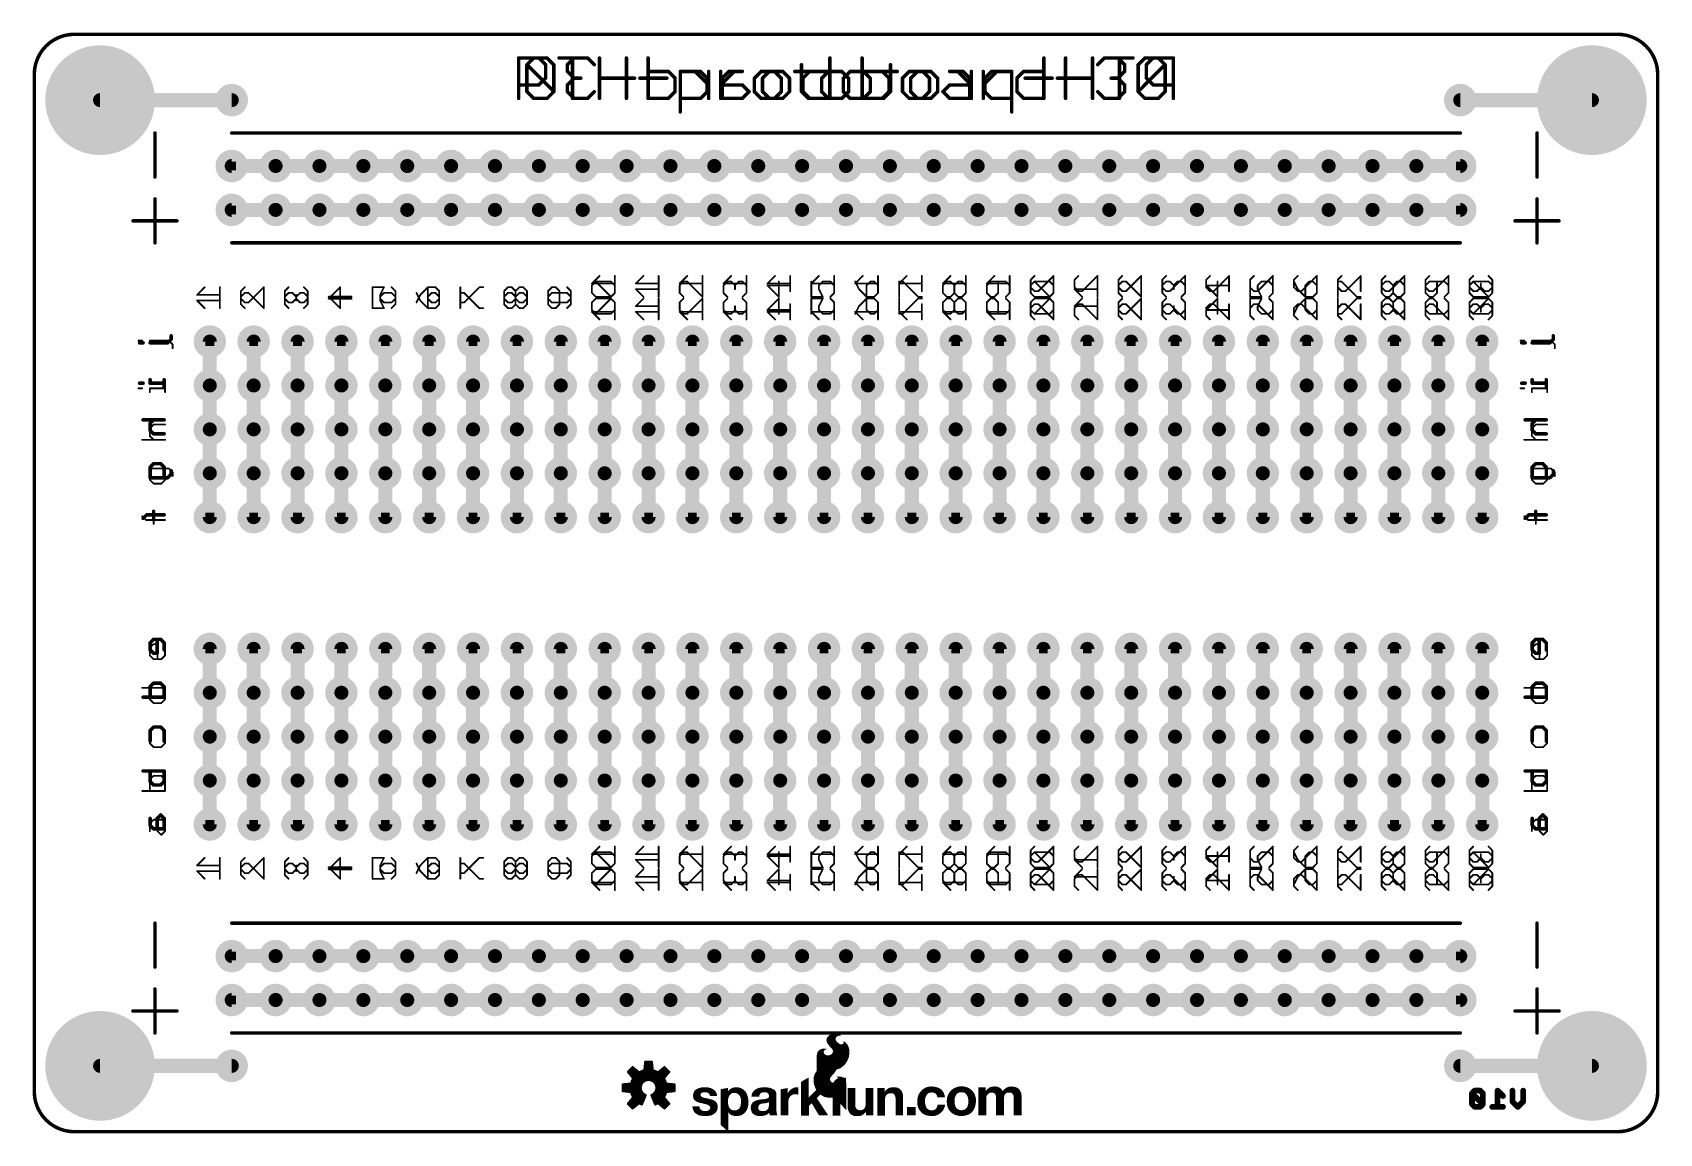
# Model space of a CAD drawing. Extents: x -0.1 to 94.1, y -0.1 to 63.6.
import ezdxf

# ---------------------------------------------------------------- set-up
doc = ezdxf.new("R2010")
doc.units = 0
for name, color, linetype in [('16', 132, 'CONTINUOUS'), ('17', 110, 'CONTINUOUS'), ('20', 53, 'CONTINUOUS'), ('21', 41, 'CONTINUOUS'), ('22', 40, 'CONTINUOUS'), ('51', 53, 'CONTINUOUS')]:
    doc.layers.add(name, color=color, linetype=linetype)

# ---------------------------------------------------------------- blocks, each defined once
blk = doc.blocks.new('RECT')
blk.add_solid([(-0.5, -0.5), (0.5, -0.5), (-0.5, 0.5), (0.5, 0.5)])
blk = doc.blocks.new('ROUNDP')
at = {"const_width": 0.5}
blk.add_lwpolyline([(0, -0.25, 1), (0, 0.25, 1), (0, -0.25)], format="xyb", dxfattribs=at)

msp = doc.modelspace()

# ---------------------------------------------------------------- linework, layer by layer
at = {"layer": '16'}
for points, const_width in [([(11.43, 59.69), (3.81, 59.69)], 0.8128), ([(82.55, 59.69), (90.17, 59.69)], 0.8128), ([(11.43, 55.88), (13.97, 55.88)], 0.8128), ([(13.97, 55.88), (16.51, 55.88)], 0.8128), ([(16.51, 55.88), (19.05, 55.88)], 0.8128), ([(19.05, 55.88), (21.59, 55.88)], 0.8128), ([(21.59, 55.88), (24.13, 55.88)], 0.8128), ([(24.13, 55.88), (26.67, 55.88)], 0.8128), ([(26.67, 55.88), (29.21, 55.88)], 0.8128), ([(29.21, 55.88), (31.75, 55.88)], 0.8128), ([(31.75, 55.88), (34.29, 55.88)], 0.8128), ([(34.29, 55.88), (36.83, 55.88)], 0.8128), ([(36.83, 55.88), (39.37, 55.88)], 0.8128), ([(39.37, 55.88), (41.91, 55.88)], 0.8128), ([(41.91, 55.88), (44.45, 55.88)], 0.8128), ([(44.45, 55.88), (46.99, 55.88)], 0.8128), ([(46.99, 55.88), (49.53, 55.88)], 0.8128), ([(49.53, 55.88), (52.07, 55.88)], 0.8128), ([(52.07, 55.88), (54.61, 55.88)], 0.8128), ([(54.61, 55.88), (57.15, 55.88)], 0.8128), ([(57.15, 55.88), (59.69, 55.88)], 0.8128), ([(59.69, 55.88), (62.23, 55.88)], 0.8128), ([(62.23, 55.88), (64.77, 55.88)], 0.8128), ([(64.77, 55.88), (67.31, 55.88)], 0.8128), ([(67.31, 55.88), (69.85, 55.88)], 0.8128), ([(69.85, 55.88), (72.39, 55.88)], 0.8128), ([(72.39, 55.88), (74.93, 55.88)], 0.8128), ([(74.93, 55.88), (77.47, 55.88)], 0.8128), ([(77.47, 55.88), (80.01, 55.88)], 0.8128), ([(80.01, 55.88), (82.55, 55.88)], 0.8128), ([(11.43, 53.34), (13.97, 53.34)], 0.8128), ([(13.97, 53.34), (16.51, 53.34)], 0.8128), ([(16.51, 53.34), (19.05, 53.34)], 0.8128), ([(19.05, 53.34), (21.59, 53.34)], 0.8128), ([(21.59, 53.34), (24.13, 53.34)], 0.8128), ([(24.13, 53.34), (26.67, 53.34)], 0.8128), ([(26.67, 53.34), (29.21, 53.34)], 0.8128), ([(29.21, 53.34), (31.75, 53.34)], 0.8128), ([(31.75, 53.34), (34.29, 53.34)], 0.8128), ([(34.29, 53.34), (36.83, 53.34)], 0.8128), ([(36.83, 53.34), (39.37, 53.34)], 0.8128), ([(39.37, 53.34), (41.91, 53.34)], 0.8128), ([(41.91, 53.34), (44.45, 53.34)], 0.8128), ([(46.99, 53.34), (44.45, 53.34)], 0.8128), ([(49.53, 53.34), (46.99, 53.34)], 0.8128), ([(52.07, 53.34), (49.53, 53.34)], 0.8128), ([(54.61, 53.34), (52.07, 53.34)], 0.8128), ([(57.15, 53.34), (54.61, 53.34)], 0.8128), ([(59.69, 53.34), (57.15, 53.34)], 0.8128), ([(62.23, 53.34), (59.69, 53.34)], 0.8128), ([(64.77, 53.34), (62.23, 53.34)], 0.8128), ([(67.31, 53.34), (64.77, 53.34)], 0.8128), ([(69.85, 53.34), (67.31, 53.34)], 0.8128), ([(72.39, 53.34), (69.85, 53.34)], 0.8128), ([(74.93, 53.34), (72.39, 53.34)], 0.8128), ([(77.47, 53.34), (74.93, 53.34)], 0.8128), ([(80.01, 53.34), (77.47, 53.34)], 0.8128), ([(82.55, 53.34), (80.01, 53.34)], 0.8128), ([(10.16, 45.72), (10.16, 43.18)], 0.8128), ([(12.7, 43.18), (12.7, 45.72)], 0.8128), ([(15.24, 45.72), (15.24, 43.18)], 0.8128), ([(17.78, 43.18), (17.78, 45.72)], 0.8128), ([(20.32, 45.72), (20.32, 43.18)], 0.8128), ([(22.86, 43.18), (22.86, 45.72)], 0.8128), ([(25.4, 45.72), (25.4, 43.18)], 0.8128), ([(27.94, 43.18), (27.94, 45.72)], 0.8128), ([(30.48, 45.72), (30.48, 43.18)], 0.8128), ([(33.02, 43.18), (33.02, 45.72)], 0.8128), ([(35.56, 45.72), (35.56, 43.18)], 0.8128), ([(38.1, 43.18), (38.1, 45.72)], 0.8128), ([(40.64, 45.72), (40.64, 43.18)], 0.8128), ([(43.18, 43.18), (43.18, 45.72)], 0.8128), ([(45.72, 45.72), (45.72, 43.18)], 0.8128), ([(48.26, 43.18), (48.26, 45.72)], 0.8128), ([(50.8, 45.72), (50.8, 43.18)], 0.8128), ([(53.34, 43.18), (53.34, 45.72)], 0.8128), ([(55.88, 45.72), (55.88, 43.18)], 0.8128), ([(58.42, 45.72), (58.42, 43.18)], 0.8128), ([(60.96, 43.18), (60.96, 45.72)], 0.8128), ([(63.5, 45.72), (63.5, 43.18)], 0.8128), ([(66.04, 43.18), (66.04, 45.72)], 0.8128), ([(68.58, 45.72), (68.58, 43.18)], 0.8128), ([(71.12, 43.18), (71.12, 45.72)], 0.8128), ([(73.66, 45.72), (73.66, 43.18)], 0.8128), ([(76.2, 43.18), (76.2, 45.72)], 0.8128), ([(78.74, 45.72), (78.74, 43.18)], 0.8128), ([(81.28, 43.18), (81.28, 45.72)], 0.8128), ([(83.82, 45.72), (83.82, 43.18)], 0.8128), ([(10.16, 43.18), (10.16, 40.64)], 0.8128), ([(12.7, 40.64), (12.7, 43.18)], 0.8128), ([(15.24, 43.18), (15.24, 40.64)], 0.8128), ([(17.78, 40.64), (17.78, 43.18)], 0.8128), ([(20.32, 43.18), (20.32, 40.64)], 0.8128), ([(22.86, 40.64), (22.86, 43.18)], 0.8128), ([(25.4, 43.18), (25.4, 40.64)], 0.8128), ([(27.94, 40.64), (27.94, 43.18)], 0.8128), ([(30.48, 43.18), (30.48, 40.64)], 0.8128), ([(33.02, 40.64), (33.02, 43.18)], 0.8128), ([(35.56, 43.18), (35.56, 40.64)], 0.8128), ([(38.1, 40.64), (38.1, 43.18)], 0.8128), ([(40.64, 43.18), (40.64, 40.64)], 0.8128), ([(43.18, 40.64), (43.18, 43.18)], 0.8128), ([(45.72, 43.18), (45.72, 40.64)], 0.8128), ([(48.26, 40.64), (48.26, 43.18)], 0.8128), ([(50.8, 43.18), (50.8, 40.64)], 0.8128), ([(53.34, 40.64), (53.34, 43.18)], 0.8128), ([(55.88, 43.18), (55.88, 40.64)], 0.8128), ([(58.42, 43.18), (58.42, 40.64)], 0.8128), ([(60.96, 40.64), (60.96, 43.18)], 0.8128), ([(63.5, 43.18), (63.5, 40.64)], 0.8128), ([(66.04, 40.64), (66.04, 43.18)], 0.8128), ([(68.58, 43.18), (68.58, 40.64)], 0.8128), ([(71.12, 40.64), (71.12, 43.18)], 0.8128), ([(73.66, 43.18), (73.66, 40.64)], 0.8128), ([(76.2, 40.64), (76.2, 43.18)], 0.8128), ([(78.74, 43.18), (78.74, 40.64)], 0.8128), ([(81.28, 40.64), (81.28, 43.18)], 0.8128), ([(83.82, 43.18), (83.82, 40.64)], 0.8128), ([(10.16, 40.64), (10.16, 38.1)], 0.8128), ([(12.7, 38.1), (12.7, 40.64)], 0.8128), ([(15.24, 40.64), (15.24, 38.1)], 0.8128), ([(17.78, 38.1), (17.78, 40.64)], 0.8128), ([(20.32, 40.64), (20.32, 38.1)], 0.8128), ([(22.86, 38.1), (22.86, 40.64)], 0.8128), ([(25.4, 40.64), (25.4, 38.1)], 0.8128), ([(27.94, 38.1), (27.94, 40.64)], 0.8128), ([(30.48, 40.64), (30.48, 38.1)], 0.8128), ([(33.02, 38.1), (33.02, 40.64)], 0.8128), ([(35.56, 40.64), (35.56, 38.1)], 0.8128), ([(38.1, 38.1), (38.1, 40.64)], 0.8128), ([(40.64, 40.64), (40.64, 38.1)], 0.8128), ([(43.18, 38.1), (43.18, 40.64)], 0.8128), ([(45.72, 40.64), (45.72, 38.1)], 0.8128), ([(48.26, 38.1), (48.26, 40.64)], 0.8128), ([(50.8, 40.64), (50.8, 38.1)], 0.8128), ([(53.34, 38.1), (53.34, 40.64)], 0.8128), ([(55.88, 38.1), (55.88, 40.64)], 0.8128), ([(58.42, 40.64), (58.42, 38.1)], 0.8128), ([(60.96, 38.1), (60.96, 40.64)], 0.8128), ([(63.5, 40.64), (63.5, 38.1)], 0.8128), ([(66.04, 38.1), (66.04, 40.64)], 0.8128), ([(68.58, 40.64), (68.58, 38.1)], 0.8128), ([(71.12, 38.1), (71.12, 40.64)], 0.8128), ([(73.66, 40.64), (73.66, 38.1)], 0.8128), ([(76.2, 38.1), (76.2, 40.64)], 0.8128), ([(78.74, 40.64), (78.74, 38.1)], 0.8128), ([(81.28, 38.1), (81.28, 40.64)], 0.8128), ([(83.82, 40.64), (83.82, 38.1)], 0.8128), ([(10.16, 38.1), (10.16, 35.56)], 0.8128), ([(12.7, 35.56), (12.7, 38.1)], 0.8128), ([(15.24, 38.1), (15.24, 35.56)], 0.8128), ([(17.78, 35.56), (17.78, 38.1)], 0.8128), ([(20.32, 38.1), (20.32, 35.56)], 0.8128), ([(22.86, 35.56), (22.86, 38.1)], 0.8128), ([(25.4, 38.1), (25.4, 35.56)], 0.8128), ([(27.94, 35.56), (27.94, 38.1)], 0.8128), ([(30.48, 38.1), (30.48, 35.56)], 0.8128), ([(33.02, 35.56), (33.02, 38.1)], 0.8128), ([(35.56, 38.1), (35.56, 35.56)], 0.8128), ([(38.1, 35.56), (38.1, 38.1)], 0.8128), ([(40.64, 38.1), (40.64, 35.56)], 0.8128), ([(43.18, 35.56), (43.18, 38.1)], 0.8128), ([(45.72, 38.1), (45.72, 35.56)], 0.8128), ([(48.26, 35.56), (48.26, 38.1)], 0.8128), ([(50.8, 38.1), (50.8, 35.56)], 0.8128), ([(53.34, 35.56), (53.34, 38.1)], 0.8128), ([(55.88, 38.1), (55.88, 35.56)], 0.8128), ([(58.42, 38.1), (58.42, 35.56)], 0.8128), ([(60.96, 35.56), (60.96, 38.1)], 0.8128), ([(63.5, 38.1), (63.5, 35.56)], 0.8128), ([(66.04, 35.56), (66.04, 38.1)], 0.8128), ([(68.58, 38.1), (68.58, 35.56)], 0.8128), ([(71.12, 35.56), (71.12, 38.1)], 0.8128), ([(73.66, 38.1), (73.66, 35.56)], 0.8128), ([(76.2, 35.56), (76.2, 38.1)], 0.8128), ([(78.74, 38.1), (78.74, 35.56)], 0.8128), ([(81.28, 35.56), (81.28, 38.1)], 0.8128), ([(83.82, 38.1), (83.82, 35.56)], 0.8128), ([(10.16, 27.94), (10.16, 25.4)], 0.8128), ([(12.7, 25.4), (12.7, 27.94)], 0.8128), ([(15.24, 27.94), (15.24, 25.4)], 0.8128), ([(17.78, 25.4), (17.78, 27.94)], 0.8128), ([(20.32, 27.94), (20.32, 25.4)], 0.8128), ([(22.86, 25.4), (22.86, 27.94)], 0.8128), ([(25.4, 27.94), (25.4, 25.4)], 0.8128), ([(27.94, 25.4), (27.94, 27.94)], 0.8128), ([(30.48, 27.94), (30.48, 25.4)], 0.8128), ([(33.02, 25.4), (33.02, 27.94)], 0.8128), ([(35.56, 27.94), (35.56, 25.4)], 0.8128), ([(38.1, 25.4), (38.1, 27.94)], 0.8128), ([(40.64, 25.4), (40.64, 27.94)], 0.8128), ([(43.18, 27.94), (43.18, 25.4)], 0.8128), ([(45.72, 25.4), (45.72, 27.94)], 0.8128), ([(48.26, 27.94), (48.26, 25.4)], 0.8128), ([(50.8, 25.4), (50.8, 27.94)], 0.8128), ([(53.34, 27.94), (53.34, 25.4)], 0.8128), ([(55.88, 25.4), (55.88, 27.94)], 0.8128), ([(58.42, 27.94), (58.42, 25.4)], 0.8128), ([(60.96, 25.4), (60.96, 27.94)], 0.8128), ([(63.5, 27.94), (63.5, 25.4)], 0.8128), ([(66.04, 25.4), (66.04, 27.94)], 0.8128), ([(68.58, 27.94), (68.58, 25.4)], 0.8128), ([(71.12, 25.4), (71.12, 27.94)], 0.8128), ([(73.66, 27.94), (73.66, 25.4)], 0.8128), ([(76.2, 25.4), (76.2, 27.94)], 0.8128), ([(78.74, 27.94), (78.74, 25.4)], 0.8128), ([(81.28, 25.4), (81.28, 27.94)], 0.8128), ([(83.82, 27.94), (83.82, 25.4)], 0.8128), ([(10.16, 25.4), (10.16, 22.86)], 0.8128), ([(12.7, 22.86), (12.7, 25.4)], 0.8128), ([(15.24, 25.4), (15.24, 22.86)], 0.8128), ([(17.78, 22.86), (17.78, 25.4)], 0.8128), ([(20.32, 25.4), (20.32, 22.86)], 0.8128), ([(22.86, 22.86), (22.86, 25.4)], 0.8128), ([(25.4, 25.4), (25.4, 22.86)], 0.8128), ([(27.94, 22.86), (27.94, 25.4)], 0.8128), ([(30.48, 25.4), (30.48, 22.86)], 0.8128), ([(33.02, 22.86), (33.02, 25.4)], 0.8128), ([(35.56, 25.4), (35.56, 22.86)], 0.8128), ([(38.1, 22.86), (38.1, 25.4)], 0.8128), ([(40.64, 22.86), (40.64, 25.4)], 0.8128), ([(43.18, 25.4), (43.18, 22.86)], 0.8128), ([(45.72, 22.86), (45.72, 25.4)], 0.8128), ([(48.26, 25.4), (48.26, 22.86)], 0.8128), ([(50.8, 22.86), (50.8, 25.4)], 0.8128), ([(53.34, 25.4), (53.34, 22.86)], 0.8128), ([(55.88, 22.86), (55.88, 25.4)], 0.8128), ([(58.42, 25.4), (58.42, 22.86)], 0.8128), ([(60.96, 22.86), (60.96, 25.4)], 0.8128), ([(63.5, 25.4), (63.5, 22.86)], 0.8128), ([(66.04, 22.86), (66.04, 25.4)], 0.8128), ([(68.58, 25.4), (68.58, 22.86)], 0.8128), ([(71.12, 22.86), (71.12, 25.4)], 0.8128), ([(73.66, 25.4), (73.66, 22.86)], 0.8128), ([(76.2, 22.86), (76.2, 25.4)], 0.8128), ([(78.74, 25.4), (78.74, 22.86)], 0.8128), ([(81.28, 22.86), (81.28, 25.4)], 0.8128), ([(83.82, 25.4), (83.82, 22.86)], 0.8128), ([(10.16, 22.86), (10.16, 20.32)], 0.8128), ([(12.7, 20.32), (12.7, 22.86)], 0.8128), ([(15.24, 22.86), (15.24, 20.32)], 0.8128), ([(17.78, 20.32), (17.78, 22.86)], 0.8128), ([(20.32, 22.86), (20.32, 20.32)], 0.8128), ([(22.86, 20.32), (22.86, 22.86)], 0.8128), ([(25.4, 22.86), (25.4, 20.32)], 0.8128), ([(27.94, 20.32), (27.94, 22.86)], 0.8128), ([(30.48, 22.86), (30.48, 20.32)], 0.8128), ([(33.02, 20.32), (33.02, 22.86)], 0.8128), ([(35.56, 22.86), (35.56, 20.32)], 0.8128), ([(38.1, 20.32), (38.1, 22.86)], 0.8128), ([(40.64, 20.32), (40.64, 22.86)], 0.8128), ([(43.18, 22.86), (43.18, 20.32)], 0.8128), ([(45.72, 20.32), (45.72, 22.86)], 0.8128), ([(48.26, 22.86), (48.26, 20.32)], 0.8128), ([(50.8, 20.32), (50.8, 22.86)], 0.8128), ([(53.34, 22.86), (53.34, 20.32)], 0.8128), ([(55.88, 20.32), (55.88, 22.86)], 0.8128), ([(58.42, 22.86), (58.42, 20.32)], 0.8128), ([(60.96, 20.32), (60.96, 22.86)], 0.8128), ([(63.5, 22.86), (63.5, 20.32)], 0.8128), ([(66.04, 20.32), (66.04, 22.86)], 0.8128), ([(68.58, 22.86), (68.58, 20.32)], 0.8128), ([(71.12, 20.32), (71.12, 22.86)], 0.8128), ([(73.66, 22.86), (73.66, 20.32)], 0.8128), ([(76.2, 20.32), (76.2, 22.86)], 0.8128), ([(78.74, 22.86), (78.74, 20.32)], 0.8128), ([(81.28, 20.32), (81.28, 22.86)], 0.8128), ([(83.82, 22.86), (83.82, 20.32)], 0.8128), ([(10.16, 20.32), (10.16, 17.78)], 0.8128), ([(12.7, 17.78), (12.7, 20.32)], 0.8128), ([(15.24, 20.32), (15.24, 17.78)], 0.8128), ([(17.78, 17.78), (17.78, 20.32)], 0.8128), ([(20.32, 20.32), (20.32, 17.78)], 0.8128), ([(22.86, 17.78), (22.86, 20.32)], 0.8128), ([(25.4, 20.32), (25.4, 17.78)], 0.8128), ([(27.94, 17.78), (27.94, 20.32)], 0.8128), ([(30.48, 20.32), (30.48, 17.78)], 0.8128), ([(33.02, 17.78), (33.02, 20.32)], 0.8128), ([(35.56, 20.32), (35.56, 17.78)], 0.8128), ([(38.1, 17.78), (38.1, 20.32)], 0.8128), ([(40.64, 17.78), (40.64, 20.32)], 0.8128), ([(43.18, 20.32), (43.18, 17.78)], 0.8128), ([(45.72, 17.78), (45.72, 20.32)], 0.8128), ([(48.26, 20.32), (48.26, 17.78)], 0.8128), ([(50.8, 17.78), (50.8, 20.32)], 0.8128), ([(53.34, 20.32), (53.34, 17.78)], 0.8128), ([(55.88, 17.78), (55.88, 20.32)], 0.8128), ([(58.42, 20.32), (58.42, 17.78)], 0.8128), ([(60.96, 17.78), (60.96, 20.32)], 0.8128), ([(63.5, 20.32), (63.5, 17.78)], 0.8128), ([(66.04, 17.78), (66.04, 20.32)], 0.8128), ([(68.58, 20.32), (68.58, 17.78)], 0.8128), ([(71.12, 17.78), (71.12, 20.32)], 0.8128), ([(73.66, 20.32), (73.66, 17.78)], 0.8128), ([(76.2, 17.78), (76.2, 20.32)], 0.8128), ([(78.74, 20.32), (78.74, 17.78)], 0.8128), ([(81.28, 17.78), (81.28, 20.32)], 0.8128), ([(83.82, 20.32), (83.82, 17.78)], 0.8128), ([(11.43, 10.16), (13.97, 10.16)], 0.8128), ([(13.97, 10.16), (16.51, 10.16)], 0.8128), ([(16.51, 10.16), (19.05, 10.16)], 0.8128), ([(19.05, 10.16), (21.59, 10.16)], 0.8128), ([(21.59, 10.16), (24.13, 10.16)], 0.8128), ([(24.13, 10.16), (26.67, 10.16)], 0.8128), ([(26.67, 10.16), (29.21, 10.16)], 0.8128), ([(29.21, 10.16), (31.75, 10.16)], 0.8128), ([(31.75, 10.16), (34.29, 10.16)], 0.8128), ([(34.29, 10.16), (36.83, 10.16)], 0.8128), ([(36.83, 10.16), (39.37, 10.16)], 0.8128), ([(39.37, 10.16), (41.91, 10.16)], 0.8128), ([(41.91, 10.16), (44.45, 10.16)], 0.8128), ([(44.45, 10.16), (46.99, 10.16)], 0.8128), ([(46.99, 10.16), (49.53, 10.16)], 0.8128), ([(49.53, 10.16), (52.07, 10.16)], 0.8128), ([(54.61, 10.16), (52.07, 10.16)], 0.8128), ([(57.15, 10.16), (54.61, 10.16)], 0.8128), ([(59.69, 10.16), (57.15, 10.16)], 0.8128), ([(62.23, 10.16), (59.69, 10.16)], 0.8128), ([(64.77, 10.16), (62.23, 10.16)], 0.8128), ([(67.31, 10.16), (64.77, 10.16)], 0.8128), ([(69.85, 10.16), (67.31, 10.16)], 0.8128), ([(72.39, 10.16), (69.85, 10.16)], 0.8128), ([(74.93, 10.16), (72.39, 10.16)], 0.8128), ([(77.47, 10.16), (74.93, 10.16)], 0.8128), ([(80.01, 10.16), (77.47, 10.16)], 0.8128), ([(82.55, 10.16), (80.01, 10.16)], 0.8128), ([(11.43, 7.62), (13.97, 7.62)], 0.8128), ([(13.97, 7.62), (16.51, 7.62)], 0.8128), ([(16.51, 7.62), (19.05, 7.62)], 0.8128), ([(19.05, 7.62), (21.59, 7.62)], 0.8128), ([(21.59, 7.62), (24.13, 7.62)], 0.8128), ([(24.13, 7.62), (26.67, 7.62)], 0.8128), ([(26.67, 7.62), (29.21, 7.62)], 0.8128), ([(29.21, 7.62), (31.75, 7.62)], 0.8128), ([(31.75, 7.62), (34.29, 7.62)], 0.8128), ([(34.29, 7.62), (36.83, 7.62)], 0.8128), ([(36.83, 7.62), (39.37, 7.62)], 0.8128), ([(39.37, 7.62), (41.91, 7.62)], 0.8128), ([(41.91, 7.62), (44.45, 7.62)], 0.8128), ([(44.45, 7.62), (46.99, 7.62)], 0.8128), ([(46.99, 7.62), (49.53, 7.62)], 0.8128), ([(49.53, 7.62), (52.07, 7.62)], 0.8128), ([(52.07, 7.62), (54.61, 7.62)], 0.8128), ([(54.61, 7.62), (57.15, 7.62)], 0.8128), ([(57.15, 7.62), (59.69, 7.62)], 0.8128), ([(59.69, 7.62), (62.23, 7.62)], 0.8128), ([(62.23, 7.62), (64.77, 7.62)], 0.8128), ([(64.77, 7.62), (67.31, 7.62)], 0.8128), ([(67.31, 7.62), (69.85, 7.62)], 0.8128), ([(69.85, 7.62), (72.39, 7.62)], 0.8128), ([(72.39, 7.62), (74.93, 7.62)], 0.8128), ([(74.93, 7.62), (77.47, 7.62)], 0.8128), ([(77.47, 7.62), (80.01, 7.62)], 0.8128), ([(80.01, 7.62), (82.55, 7.62)], 0.8128), ([(11.43, 3.81), (3.81, 3.81)], 0.8128), ([(45.6844, 3.9599), (45.6234, 3.9599)], 0.0254), ([(45.6234, 3.9599), (45.6235, 3.9599)], 0.0254), ([(45.6235, 3.9599), (45.626, 3.9624)], 0.0254), ([(45.626, 3.9624), (45.6695, 3.9962)], 0.0254), ([(45.626, 3.9624), (46.265, 3.9624)], 0.0254), ([(45.6587, 3.9878), (46.2298, 3.9878)], 0.0254), ([(45.6695, 3.9962), (45.7199, 4.0183)], 0.0254), ([(45.7373, 3.954), (45.6844, 3.9599)], 0.0254), ([(45.7083, 4.0132), (46.1898, 4.0132)], 0.0254), ([(45.7199, 4.0183), (45.7555, 4.0335)], 0.0254), ([(45.7885, 3.9395), (45.7373, 3.954)], 0.0254), ([(45.7555, 4.0335), (45.7784, 4.0437)], 0.0254), ([(45.767, 4.0386), (46.1388, 4.0386)], 0.0254), ([(45.7784, 4.0437), (45.8662, 4.0656)], 0.0254), ([(45.8393, 3.9125), (45.7885, 3.9395)], 0.0254), ([(45.7932, 3.937), (46.2961, 3.937)], 0.0254), ([(45.8813, 3.8733), (45.8393, 3.9125)], 0.0254), ([(45.8403, 3.9116), (46.3229, 3.9116)], 0.0254), ([(45.8596, 4.064), (46.056, 4.064)], 0.0254), ([(45.8662, 4.0656), (45.9562, 4.0742)], 0.0254), ([(45.8674, 3.8862), (46.3498, 3.8862)], 0.0254), ([(45.9116, 3.8244), (45.8813, 3.8733)], 0.0254), ([(45.889, 3.8608), (46.3688, 3.8608)], 0.0254), ([(45.9048, 3.8354), (46.3869, 3.8354)], 0.0254), ([(45.9282, 3.7694), (45.9116, 3.8244)], 0.0254), ([(45.916, 3.81), (46.4007, 3.81)], 0.0254), ([(45.9236, 3.7846), (46.4105, 3.7846)], 0.0254), ([(45.9296, 3.736), (45.9282, 3.7694)], 0.0254), ([(45.9286, 3.7592), (46.4203, 3.7592)], 0.0254), ([(45.9562, 4.0742), (46.0431, 4.0676)], 0.0254), ([(46.0431, 4.0676), (46.1271, 4.0444)], 0.0254), ([(46.1271, 4.0444), (46.2051, 4.0056)], 0.0254), ([(46.2051, 4.0056), (46.2828, 3.9496)], 0.0254), ([(46.2828, 3.9496), (46.3524, 3.8837)], 0.0254), ([(46.3524, 3.8837), (46.3955, 3.8233)], 0.0254), ([(46.3955, 3.8233), (46.4223, 3.7541)], 0.0254), ([(82.55, 3.81), (90.17, 3.81)], 0.8128), ([(45.1247, 2.9212), (45.1307, 3.114)], 0.0254), ([(45.1535, 2.7305), (45.1247, 2.9212)], 0.0254), ([(45.1247, 2.921), (46.0896, 2.921)], 0.0254), ([(45.1255, 2.9464), (46.0753, 2.9464)], 0.0254), ([(45.1262, 2.9718), (46.0664, 2.9718)], 0.0254), ([(45.127, 2.9972), (46.0586, 2.9972)], 0.0254), ([(45.1278, 3.0226), (46.0566, 3.0226)], 0.0254), ([(45.1285, 2.8956), (46.107, 2.8956)], 0.0254), ([(45.1286, 3.048), (46.0547, 3.048)], 0.0254), ([(45.1294, 3.0734), (46.0584, 3.0734)], 0.0254), ([(45.1302, 3.0988), (46.0631, 3.0988)], 0.0254), ([(45.1307, 3.114), (45.1514, 3.218)], 0.0254), ([(45.1324, 2.8702), (46.1331, 2.8702)], 0.0254), ([(45.1327, 3.1242), (46.072, 3.1242)], 0.0254), ([(45.1362, 2.8448), (46.1663, 2.8448)], 0.0254), ([(45.1378, 3.1496), (46.0842, 3.1496)], 0.0254), ([(45.1401, 2.8194), (46.2135, 2.8194)], 0.0254), ([(45.1428, 3.175), (46.1008, 3.175)], 0.0254), ([(45.1479, 3.2004), (46.1224, 3.2004)], 0.0254), ([(45.1514, 3.218), (45.1872, 3.3178)], 0.0254), ([(45.1542, 3.2258), (46.1457, 3.2258)], 0.0254), ([(45.1633, 3.2512), (46.1696, 3.2512)], 0.0254), ([(45.1724, 3.2766), (46.1936, 3.2766)], 0.0254), ([(45.1815, 3.302), (46.2175, 3.302)], 0.0254), ([(45.1872, 3.3178), (45.2373, 3.4112)], 0.0254), ([(45.1923, 3.3274), (46.2414, 3.3274)], 0.0254), ([(45.206, 3.3528), (46.2654, 3.3528)], 0.0254), ([(45.2196, 3.3782), (46.2851, 3.3782)], 0.0254), ([(45.2332, 3.4036), (46.3022, 3.4036)], 0.0254), ([(45.2373, 3.4112), (45.3279, 3.5249)], 0.0254), ([(45.2515, 3.429), (45.5371, 3.429)], 0.0254), ([(45.2717, 3.4544), (45.4909, 3.4544)], 0.0254), ([(45.292, 3.4798), (45.4646, 3.4798)], 0.0254), ([(45.3122, 3.5052), (45.446, 3.5052)], 0.0254), ([(45.3279, 3.5249), (45.4405, 3.617)], 0.0254), ([(45.3349, 3.5306), (45.4405, 3.5306)], 0.0254), ([(45.3659, 3.556), (45.4405, 3.556)], 0.0254), ([(45.397, 3.5814), (45.4405, 3.5814)], 0.0254), ([(45.428, 3.6068), (45.4405, 3.6068)], 0.0254), ([(45.4405, 3.617), (45.4405, 3.5281)], 0.0254), ([(45.4405, 3.5281), (45.4425, 3.5136)], 0.0254), ([(45.4425, 3.5136), (45.4482, 3.5001)], 0.0254), ([(45.4482, 3.5001), (45.4778, 3.4634)], 0.0254), ([(45.4778, 3.4634), (45.5167, 3.4366)], 0.0254), ([(45.5167, 3.4366), (45.5371, 3.429)], 0.0254), ([(45.5371, 3.429), (45.5943, 3.4229)], 0.0254), ([(45.5943, 3.4229), (45.6509, 3.4333)], 0.0254), ([(45.6276, 3.429), (46.3193, 3.429)], 0.0254), ([(45.6509, 3.4333), (45.7022, 3.4595)], 0.0254), ([(45.6922, 3.4544), (46.3365, 3.4544)], 0.0254), ([(45.7022, 3.4595), (45.7936, 3.5255)], 0.0254), ([(45.7303, 3.4798), (46.3536, 3.4798)], 0.0254), ([(45.7655, 3.5052), (46.3707, 3.5052)], 0.0254), ([(45.7936, 3.5255), (45.836, 3.5619)], 0.0254), ([(45.7995, 3.5306), (46.3879, 3.5306)], 0.0254), ([(45.8291, 3.556), (46.4002, 3.556)], 0.0254), ([(45.836, 3.5619), (45.8723, 3.6043)], 0.0254), ([(45.8527, 3.5814), (46.4106, 3.5814)], 0.0254), ([(45.8723, 3.6043), (45.9016, 3.6518)], 0.0254), ([(45.8738, 3.6068), (46.4209, 3.6068)], 0.0254), ([(45.8895, 3.6322), (46.4244, 3.6322)], 0.0254), ([(45.9016, 3.6518), (45.9231, 3.7033)], 0.0254), ([(45.904, 3.6576), (46.4278, 3.6576)], 0.0254), ([(45.9146, 3.683), (46.4306, 3.683)], 0.0254), ([(45.9231, 3.7033), (45.9296, 3.736)], 0.0254), ([(45.9241, 3.7084), (46.4276, 3.7084)], 0.0254), ([(45.9292, 3.7338), (46.4247, 3.7338)], 0.0254), ([(46.0651, 3.1098), (46.0544, 3.0517)], 0.0254), ([(46.0544, 3.0517), (46.059, 2.9928)], 0.0254), ([(46.059, 2.9928), (46.0786, 2.9371)], 0.0254), ([(46.0906, 3.1631), (46.0651, 3.1098)], 0.0254), ([(46.0786, 2.9371), (46.112, 2.8884)], 0.0254), ([(46.1289, 3.208), (46.0906, 3.1631)], 0.0254), ([(46.112, 2.8884), (46.1568, 2.8499)], 0.0254), ([(46.2744, 3.3624), (46.1289, 3.208)], 0.0254), ([(46.1568, 2.8499), (46.2132, 2.8195)], 0.0254), ([(46.2132, 2.8195), (46.2739, 2.799)], 0.0254), ([(46.393, 3.5382), (46.2744, 3.3624)], 0.0254), ([(46.421, 3.6069), (46.393, 3.5382)], 0.0254), ([(46.4112, 2.7926), (46.482, 2.8142)], 0.0254), ([(46.4309, 3.6804), (46.421, 3.6069)], 0.0254), ([(46.4223, 3.7541), (46.4309, 3.6804)], 0.0254), ([(46.4438, 3.1674), (46.4921, 3.175)], 0.0254), ([(46.4615, 3.1691), (46.4438, 3.1674)], 0.0254), ([(46.4789, 3.1656), (46.4615, 3.1691)], 0.0254), ([(46.4946, 3.1572), (46.4789, 3.1656)], 0.0254), ([(46.482, 2.8142), (46.5454, 2.8524)], 0.0254), ([(46.4906, 2.8194), (46.9873, 2.8194)], 0.0254), ([(46.4921, 3.175), (46.5861, 3.1824)], 0.0254), ([(46.4921, 3.175), (46.6801, 3.175)], 0.0254), ([(46.5785, 3.0963), (46.4946, 3.1572)], 0.0254), ([(46.5051, 3.1496), (46.7641, 3.1496)], 0.0254), ([(46.5328, 2.8448), (46.9852, 2.8448)], 0.0254), ([(46.5401, 3.1242), (46.8152, 3.1242)], 0.0254), ([(46.5454, 2.8524), (46.5791, 2.8878)], 0.0254), ([(46.5624, 2.8702), (46.9831, 2.8702)], 0.0254), ([(46.5751, 3.0988), (46.8478, 3.0988)], 0.0254), ([(46.5923, 3.0829), (46.5785, 3.0963)], 0.0254), ([(46.5791, 2.8878), (46.6013, 2.9312)], 0.0254), ([(46.5831, 2.8956), (46.9759, 2.8956)], 0.0254), ([(46.5861, 3.1824), (46.6801, 3.175)], 0.0254), ([(46.6013, 3.0658), (46.5923, 3.0829)], 0.0254), ([(46.5961, 2.921), (46.9682, 2.921)], 0.0254), ([(46.5973, 3.0734), (46.8775, 3.0734)], 0.0254), ([(46.6112, 3.0213), (46.6013, 3.0658)], 0.0254), ([(46.6013, 2.9312), (46.6112, 2.9757)], 0.0254), ([(46.6047, 2.9464), (46.9606, 2.9464)], 0.0254), ([(46.6053, 3.048), (46.8992, 3.048)], 0.0254), ([(46.6104, 2.9718), (46.948, 2.9718)], 0.0254), ([(46.6109, 3.0226), (46.9202, 3.0226)], 0.0254), ([(46.6112, 2.9757), (46.6112, 3.0213)], 0.0254), ([(46.6112, 2.9972), (46.9341, 2.9972)], 0.0254), ([(46.6801, 3.175), (46.75, 3.1566)], 0.0254), ([(46.75, 3.1566), (46.8148, 3.1245)], 0.0254), ([(46.8148, 3.1245), (46.8718, 3.0801)], 0.0254), ([(46.8718, 3.0801), (46.9188, 3.0251)], 0.0254), ([(46.9188, 3.0251), (46.9589, 2.9519)], 0.0254), ([(46.9589, 2.9519), (46.9829, 2.872)], 0.0254), ([(46.9829, 2.872), (46.9899, 2.7889)], 0.0254), ([(45.1439, 2.794), (46.3052, 2.794)], 0.0254), ([(45.1478, 2.7686), (46.9899, 2.7686)], 0.0254), ([(45.1516, 2.7432), (46.9899, 2.7432)], 0.0254), ([(45.2163, 2.5481), (45.1535, 2.7305)], 0.0254), ([(45.1579, 2.7178), (46.9899, 2.7178)], 0.0254), ([(45.1666, 2.6924), (46.9899, 2.6924)], 0.0254), ([(45.1754, 2.667), (46.9899, 2.667)], 0.0254), ([(45.1841, 2.6416), (46.9899, 2.6416)], 0.0254), ([(45.1929, 2.6162), (46.9899, 2.6162)], 0.0254), ([(45.2016, 2.5908), (46.9899, 2.5908)], 0.0254), ([(45.2104, 2.5654), (46.9899, 2.5654)], 0.0254), ([(45.311, 2.38), (45.2163, 2.5481)], 0.0254), ([(45.2209, 2.54), (46.9899, 2.54)], 0.0254), ([(45.2352, 2.5146), (46.9899, 2.5146)], 0.0254), ([(45.2495, 2.4892), (46.9899, 2.4892)], 0.0254), ([(45.2638, 2.4638), (46.9899, 2.4638)], 0.0254), ([(45.2781, 2.4384), (46.9899, 2.4384)], 0.0254), ([(45.2924, 2.413), (46.9899, 2.413)], 0.0254), ([(45.3067, 2.3876), (46.9899, 2.3876)], 0.0254), ([(45.3994, 2.2693), (45.311, 2.38)], 0.0254), ([(45.3252, 2.3622), (46.9899, 2.3622)], 0.0254), ([(45.3455, 2.3368), (46.9899, 2.3368)], 0.0254), ([(45.3658, 2.3114), (46.9899, 2.3114)], 0.0254), ([(45.3861, 2.286), (46.9899, 2.286)], 0.0254), ([(45.5026, 2.1721), (45.3994, 2.2693)], 0.0254), ([(45.4087, 2.2606), (46.9899, 2.2606)], 0.0254), ([(45.4356, 2.2352), (46.9899, 2.2352)], 0.0254), ([(45.4626, 2.2098), (46.9899, 2.2098)], 0.0254), ([(45.4895, 2.1844), (46.9899, 2.1844)], 0.0254), ([(45.6183, 2.0904), (45.5026, 2.1721)], 0.0254), ([(45.5211, 2.159), (46.9899, 2.159)], 0.0254), ([(45.5571, 2.1336), (46.9899, 2.1336)], 0.0254), ([(45.5931, 2.1082), (46.9899, 2.1082)], 0.0254), ([(45.7413, 2.0304), (45.6183, 2.0904)], 0.0254), ([(45.6339, 2.0828), (46.9899, 2.0828)], 0.0254), ([(45.686, 2.0574), (46.9899, 2.0574)], 0.0254), ([(45.7381, 2.032), (46.9899, 2.032)], 0.0254), ([(45.8732, 1.9936), (45.7413, 2.0304)], 0.0254), ([(45.8266, 2.0066), (46.9899, 2.0066)], 0.0254), ([(46.0095, 1.9812), (45.8732, 1.9936)], 0.0254), ([(46.2381, 1.9812), (46.0095, 1.9812)], 0.0254), ([(46.0095, 1.9812), (46.9899, 1.9812)], 0.0254), ([(46.2771, 1.9744), (46.2381, 1.9812)], 0.0254), ([(46.2739, 2.799), (46.3372, 2.7889)], 0.0254), ([(46.3143, 1.9609), (46.2771, 1.9744)], 0.0254), ([(46.4155, 1.9007), (46.3143, 1.9609)], 0.0254), ([(46.3229, 1.9558), (46.9899, 1.9558)], 0.0254), ([(46.3372, 2.7889), (46.4112, 2.7926)], 0.0254), ([(46.3656, 1.9304), (46.9899, 1.9304)], 0.0254), ([(46.4083, 1.905), (46.9899, 1.905)], 0.0254), ([(46.5023, 1.8212), (46.4155, 1.9007)], 0.0254), ([(46.4158, 2.794), (46.9895, 2.794)], 0.0254), ([(46.4386, 1.8796), (46.9899, 1.8796)], 0.0254), ([(46.9899, 2.7889), (46.9899, 1.2725)], 0.0254), ([(83.3858, 2.3757), (83.229, 2.2189)], 0.3302), ([(83.229, 2.2189), (83.229, 1.5919)], 0.3302), ([(83.8561, 1.5919), (83.229, 2.2189)], 0.3302), ([(83.6993, 2.3757), (83.3858, 2.3757)], 0.3302), ([(83.8561, 2.2189), (83.6993, 2.3757)], 0.3302), ([(83.8561, 1.5919), (83.8561, 2.2189)], 0.3302), ([(85.0255, 2.0622), (84.712, 2.3757)], 0.3302), ([(84.712, 2.3757), (84.712, 1.4351)], 0.3302), ([(85.5678, 1.7486), (85.5678, 2.3757)], 0.3302), ([(85.8814, 1.4351), (85.5678, 1.7486)], 0.3302), ([(86.1949, 1.7486), (85.8814, 1.4351)], 0.3302), ([(86.1949, 2.3757), (86.1949, 1.7486)], 0.3302), ([(46.4663, 1.8542), (46.9899, 1.8542)], 0.0254), ([(46.494, 1.8288), (46.9899, 1.8288)], 0.0254), ([(46.9899, 1.2725), (46.5023, 1.8212)], 0.0254), ([(46.5181, 1.8034), (46.9899, 1.8034)], 0.0254), ([(46.5407, 1.778), (46.9899, 1.778)], 0.0254), ([(46.5633, 1.7526), (46.9899, 1.7526)], 0.0254), ([(46.5858, 1.7272), (46.9899, 1.7272)], 0.0254), ([(46.6084, 1.7018), (46.9899, 1.7018)], 0.0254), ([(46.631, 1.6764), (46.9899, 1.6764)], 0.0254), ([(46.6536, 1.651), (46.9899, 1.651)], 0.0254), ([(46.6761, 1.6256), (46.9899, 1.6256)], 0.0254), ([(46.6987, 1.6002), (46.9899, 1.6002)], 0.0254), ([(46.7213, 1.5748), (46.9899, 1.5748)], 0.0254), ([(46.7438, 1.5494), (46.9899, 1.5494)], 0.0254), ([(46.7664, 1.524), (46.9899, 1.524)], 0.0254), ([(46.789, 1.4986), (46.9899, 1.4986)], 0.0254), ([(46.8116, 1.4732), (46.9899, 1.4732)], 0.0254), ([(46.8341, 1.4478), (46.9899, 1.4478)], 0.0254), ([(46.8567, 1.4224), (46.9899, 1.4224)], 0.0254), ([(46.8793, 1.397), (46.9899, 1.397)], 0.0254), ([(46.9018, 1.3716), (46.9899, 1.3716)], 0.0254), ([(46.9244, 1.3462), (46.9899, 1.3462)], 0.0254), ([(46.947, 1.3208), (46.9899, 1.3208)], 0.0254), ([(46.9696, 1.2954), (46.9899, 1.2954)], 0.0254), ([(83.229, 1.5919), (83.3858, 1.4351)], 0.3302), ([(83.3858, 1.4351), (83.6993, 1.4351)], 0.3302), ([(83.6993, 1.4351), (83.8561, 1.5919)], 0.3302), ([(85.0255, 1.4351), (84.3984, 1.4351)], 0.3302)]:
    msp.add_lwpolyline(points, dxfattribs=dict(at, const_width=const_width))
for points, const_width in [([(3.81, 59.8932, 1), (3.81, 59.4868)], 0.4064), ([(11.43, 59.4868, 1), (11.43, 59.8932)], 0.4064), ([(82.55, 59.8932, 1), (82.55, 59.4868)], 0.4064), ([(90.17, 59.4868, 1), (90.17, 59.8932)], 0.4064), ([(11.43, 56.0832, 1), (11.43, 55.6768)], 0.4064), ([(13.97, 56.0832, 1), (13.97, 55.6768)], 0.4064), ([(13.97, 55.6768, 1), (13.97, 56.0832)], 0.4064), ([(16.51, 56.0832, 1), (16.51, 55.6768)], 0.4064), ([(16.51, 55.6768, 1), (16.51, 56.0832)], 0.4064), ([(19.05, 56.0832, 1), (19.05, 55.6768)], 0.4064), ([(19.05, 55.6768, 1), (19.05, 56.0832)], 0.4064), ([(21.59, 56.0832, 1), (21.59, 55.6768)], 0.4064), ([(21.59, 55.6768, 1), (21.59, 56.0832)], 0.4064), ([(24.13, 56.0832, 1), (24.13, 55.6768)], 0.4064), ([(24.13, 55.6768, 1), (24.13, 56.0832)], 0.4064), ([(26.67, 56.0832, 1), (26.67, 55.6768)], 0.4064), ([(26.67, 55.6768, 1), (26.67, 56.0832)], 0.4064), ([(29.21, 56.0832, 1), (29.21, 55.6768)], 0.4064), ([(29.21, 55.6768, 1), (29.21, 56.0832)], 0.4064), ([(31.75, 56.0832, 1), (31.75, 55.6768)], 0.4064), ([(31.75, 55.6768, 1), (31.75, 56.0832)], 0.4064), ([(34.29, 56.0832, 1), (34.29, 55.6768)], 0.4064), ([(34.29, 55.6768, 1), (34.29, 56.0832)], 0.4064), ([(36.83, 56.0832, 1), (36.83, 55.6768)], 0.4064), ([(36.83, 55.6768, 1), (36.83, 56.0832)], 0.4064), ([(39.37, 56.0832, 1), (39.37, 55.6768)], 0.4064), ([(39.37, 55.6768, 1), (39.37, 56.0832)], 0.4064), ([(41.91, 56.0832, 1), (41.91, 55.6768)], 0.4064), ([(41.91, 55.6768, 1), (41.91, 56.0832)], 0.4064), ([(44.45, 56.0832, 1), (44.45, 55.6768)], 0.4064), ([(44.45, 55.6768, 1), (44.45, 56.0832)], 0.4064), ([(46.99, 56.0832, 1), (46.99, 55.6768)], 0.4064), ([(46.99, 55.6768, 1), (46.99, 56.0832)], 0.4064), ([(49.53, 56.0832, 1), (49.53, 55.6768)], 0.4064), ([(49.53, 55.6768, 1), (49.53, 56.0832)], 0.4064), ([(52.07, 56.0832, 1), (52.07, 55.6768)], 0.4064), ([(52.07, 55.6768, 1), (52.07, 56.0832)], 0.4064), ([(54.61, 56.0832, 1), (54.61, 55.6768)], 0.4064), ([(54.61, 55.6768, 1), (54.61, 56.0832)], 0.4064), ([(57.15, 56.0832, 1), (57.15, 55.6768)], 0.4064), ([(57.15, 55.6768, 1), (57.15, 56.0832)], 0.4064), ([(59.69, 56.0832, 1), (59.69, 55.6768)], 0.4064), ([(59.69, 55.6768, 1), (59.69, 56.0832)], 0.4064), ([(62.23, 56.0832, 1), (62.23, 55.6768)], 0.4064), ([(62.23, 55.6768, 1), (62.23, 56.0832)], 0.4064), ([(64.77, 56.0832, 1), (64.77, 55.6768)], 0.4064), ([(64.77, 55.6768, 1), (64.77, 56.0832)], 0.4064), ([(67.31, 56.0832, 1), (67.31, 55.6768)], 0.4064), ([(67.31, 55.6768, 1), (67.31, 56.0832)], 0.4064), ([(69.85, 56.0832, 1), (69.85, 55.6768)], 0.4064), ([(69.85, 55.6768, 1), (69.85, 56.0832)], 0.4064), ([(72.39, 56.0832, 1), (72.39, 55.6768)], 0.4064), ([(72.39, 55.6768, 1), (72.39, 56.0832)], 0.4064), ([(74.93, 56.0832, 1), (74.93, 55.6768)], 0.4064), ([(74.93, 55.6768, 1), (74.93, 56.0832)], 0.4064), ([(77.47, 56.0832, 1), (77.47, 55.6768)], 0.4064), ([(77.47, 55.6768, 1), (77.47, 56.0832)], 0.4064), ([(80.01, 56.0832, 1), (80.01, 55.6768)], 0.4064), ([(80.01, 55.6768, 1), (80.01, 56.0832)], 0.4064), ([(82.55, 55.6768, 1), (82.55, 56.0832)], 0.4064), ([(11.43, 53.5432, 1), (11.43, 53.1368)], 0.4064), ([(13.97, 53.5432, 1), (13.97, 53.1368)], 0.4064), ([(13.97, 53.1368, 1), (13.97, 53.5432)], 0.4064), ([(16.51, 53.5432, 1), (16.51, 53.1368)], 0.4064), ([(16.51, 53.1368, 1), (16.51, 53.5432)], 0.4064), ([(19.05, 53.5432, 1), (19.05, 53.1368)], 0.4064), ([(19.05, 53.1368, 1), (19.05, 53.5432)], 0.4064), ([(21.59, 53.5432, 1), (21.59, 53.1368)], 0.4064), ([(21.59, 53.1368, 1), (21.59, 53.5432)], 0.4064), ([(24.13, 53.5432, 1), (24.13, 53.1368)], 0.4064), ([(24.13, 53.1368, 1), (24.13, 53.5432)], 0.4064), ([(26.67, 53.5432, 1), (26.67, 53.1368)], 0.4064), ([(26.67, 53.1368, 1), (26.67, 53.5432)], 0.4064), ([(29.21, 53.5432, 1), (29.21, 53.1368)], 0.4064), ([(29.21, 53.1368, 1), (29.21, 53.5432)], 0.4064), ([(31.75, 53.5432, 1), (31.75, 53.1368)], 0.4064), ([(31.75, 53.1368, 1), (31.75, 53.5432)], 0.4064), ([(34.29, 53.5432, 1), (34.29, 53.1368)], 0.4064), ([(34.29, 53.1368, 1), (34.29, 53.5432)], 0.4064), ([(36.83, 53.5432, 1), (36.83, 53.1368)], 0.4064), ([(36.83, 53.1368, 1), (36.83, 53.5432)], 0.4064), ([(39.37, 53.5432, 1), (39.37, 53.1368)], 0.4064), ([(39.37, 53.1368, 1), (39.37, 53.5432)], 0.4064), ([(41.91, 53.5432, 1), (41.91, 53.1368)], 0.4064), ([(41.91, 53.1368, 1), (41.91, 53.5432)], 0.4064), ([(44.45, 53.5432, 1), (44.45, 53.1368)], 0.4064), ([(44.45, 53.1368, 1), (44.45, 53.5432)], 0.4064), ([(46.99, 53.5432, 1), (46.99, 53.1368)], 0.4064), ([(46.99, 53.1368, 1), (46.99, 53.5432)], 0.4064), ([(49.53, 53.5432, 1), (49.53, 53.1368)], 0.4064), ([(49.53, 53.1368, 1), (49.53, 53.5432)], 0.4064), ([(52.07, 53.5432, 1), (52.07, 53.1368)], 0.4064), ([(52.07, 53.1368, 1), (52.07, 53.5432)], 0.4064), ([(54.61, 53.5432, 1), (54.61, 53.1368)], 0.4064), ([(54.61, 53.1368, 1), (54.61, 53.5432)], 0.4064), ([(57.15, 53.5432, 1), (57.15, 53.1368)], 0.4064), ([(57.15, 53.1368, 1), (57.15, 53.5432)], 0.4064), ([(59.69, 53.5432, 1), (59.69, 53.1368)], 0.4064), ([(59.69, 53.1368, 1), (59.69, 53.5432)], 0.4064), ([(62.23, 53.5432, 1), (62.23, 53.1368)], 0.4064), ([(62.23, 53.1368, 1), (62.23, 53.5432)], 0.4064), ([(64.77, 53.5432, 1), (64.77, 53.1368)], 0.4064), ([(64.77, 53.1368, 1), (64.77, 53.5432)], 0.4064), ([(67.31, 53.5432, 1), (67.31, 53.1368)], 0.4064), ([(67.31, 53.1368, 1), (67.31, 53.5432)], 0.4064), ([(69.85, 53.5432, 1), (69.85, 53.1368)], 0.4064), ([(69.85, 53.1368, 1), (69.85, 53.5432)], 0.4064), ([(72.39, 53.5432, 1), (72.39, 53.1368)], 0.4064), ([(72.39, 53.1368, 1), (72.39, 53.5432)], 0.4064), ([(74.93, 53.5432, 1), (74.93, 53.1368)], 0.4064), ([(74.93, 53.1368, 1), (74.93, 53.5432)], 0.4064), ([(77.47, 53.5432, 1), (77.47, 53.1368)], 0.4064), ([(77.47, 53.1368, 1), (77.47, 53.5432)], 0.4064), ([(80.01, 53.5432, 1), (80.01, 53.1368)], 0.4064), ([(80.01, 53.1368, 1), (80.01, 53.5432)], 0.4064), ([(82.55, 53.1368, 1), (82.55, 53.5432)], 0.4064), ([(10.3632, 45.72, 1), (9.9568, 45.72)], 0.4064), ([(12.9032, 45.72, 1), (12.4968, 45.72)], 0.4064), ([(15.4432, 45.72, 1), (15.0368, 45.72)], 0.4064), ([(17.9832, 45.72, 1), (17.5768, 45.72)], 0.4064), ([(20.5232, 45.72, 1), (20.1168, 45.72)], 0.4064), ([(23.0632, 45.72, 1), (22.6568, 45.72)], 0.4064), ([(25.6032, 45.72, 1), (25.1968, 45.72)], 0.4064), ([(28.1432, 45.72, 1), (27.7368, 45.72)], 0.4064), ([(30.6832, 45.72, 1), (30.2768, 45.72)], 0.4064), ([(33.2232, 45.72, 1), (32.8168, 45.72)], 0.4064), ([(35.7632, 45.72, 1), (35.3568, 45.72)], 0.4064), ([(38.3032, 45.72, 1), (37.8968, 45.72)], 0.4064), ([(40.8432, 45.72, 1), (40.4368, 45.72)], 0.4064), ([(43.3832, 45.72, 1), (42.9768, 45.72)], 0.4064), ([(45.9232, 45.72, 1), (45.5168, 45.72)], 0.4064), ([(48.4632, 45.72, 1), (48.0568, 45.72)], 0.4064), ([(51.0032, 45.72, 1), (50.5968, 45.72)], 0.4064), ([(53.5432, 45.72, 1), (53.1368, 45.72)], 0.4064), ([(56.0832, 45.72, 1), (55.6768, 45.72)], 0.4064), ([(58.6232, 45.72, 1), (58.2168, 45.72)], 0.4064), ([(61.1632, 45.72, 1), (60.7568, 45.72)], 0.4064), ([(63.7032, 45.72, 1), (63.2968, 45.72)], 0.4064), ([(66.2432, 45.72, 1), (65.8368, 45.72)], 0.4064), ([(68.7832, 45.72, 1), (68.3768, 45.72)], 0.4064), ([(71.3232, 45.72, 1), (70.9168, 45.72)], 0.4064), ([(73.8632, 45.72, 1), (73.4568, 45.72)], 0.4064), ([(76.4032, 45.72, 1), (75.9968, 45.72)], 0.4064), ([(78.9432, 45.72, 1), (78.5368, 45.72)], 0.4064), ([(81.4832, 45.72, 1), (81.0768, 45.72)], 0.4064), ([(84.0232, 45.72, 1), (83.6168, 45.72)], 0.4064), ([(10.3632, 43.18, 1), (9.9568, 43.18)], 0.4064), ([(9.9568, 43.18, 1), (10.3632, 43.18)], 0.4064), ([(12.9032, 43.18, 1), (12.4968, 43.18)], 0.4064), ([(12.4968, 43.18, 1), (12.9032, 43.18)], 0.4064), ([(15.4432, 43.18, 1), (15.0368, 43.18)], 0.4064), ([(15.0368, 43.18, 1), (15.4432, 43.18)], 0.4064), ([(17.9832, 43.18, 1), (17.5768, 43.18)], 0.4064), ([(17.5768, 43.18, 1), (17.9832, 43.18)], 0.4064), ([(20.5232, 43.18, 1), (20.1168, 43.18)], 0.4064), ([(20.1168, 43.18, 1), (20.5232, 43.18)], 0.4064), ([(23.0632, 43.18, 1), (22.6568, 43.18)], 0.4064), ([(22.6568, 43.18, 1), (23.0632, 43.18)], 0.4064), ([(25.6032, 43.18, 1), (25.1968, 43.18)], 0.4064), ([(25.1968, 43.18, 1), (25.6032, 43.18)], 0.4064), ([(28.1432, 43.18, 1), (27.7368, 43.18)], 0.4064), ([(27.7368, 43.18, 1), (28.1432, 43.18)], 0.4064), ([(30.6832, 43.18, 1), (30.2768, 43.18)], 0.4064), ([(30.2768, 43.18, 1), (30.6832, 43.18)], 0.4064), ([(33.2232, 43.18, 1), (32.8168, 43.18)], 0.4064), ([(32.8168, 43.18, 1), (33.2232, 43.18)], 0.4064), ([(35.7632, 43.18, 1), (35.3568, 43.18)], 0.4064), ([(35.3568, 43.18, 1), (35.7632, 43.18)], 0.4064), ([(38.3032, 43.18, 1), (37.8968, 43.18)], 0.4064), ([(37.8968, 43.18, 1), (38.3032, 43.18)], 0.4064), ([(40.8432, 43.18, 1), (40.4368, 43.18)], 0.4064), ([(40.4368, 43.18, 1), (40.8432, 43.18)], 0.4064), ([(43.3832, 43.18, 1), (42.9768, 43.18)], 0.4064), ([(42.9768, 43.18, 1), (43.3832, 43.18)], 0.4064), ([(45.9232, 43.18, 1), (45.5168, 43.18)], 0.4064), ([(45.5168, 43.18, 1), (45.9232, 43.18)], 0.4064), ([(48.4632, 43.18, 1), (48.0568, 43.18)], 0.4064), ([(48.0568, 43.18, 1), (48.4632, 43.18)], 0.4064), ([(51.0032, 43.18, 1), (50.5968, 43.18)], 0.4064), ([(50.5968, 43.18, 1), (51.0032, 43.18)], 0.4064), ([(53.5432, 43.18, 1), (53.1368, 43.18)], 0.4064), ([(53.1368, 43.18, 1), (53.5432, 43.18)], 0.4064), ([(56.0832, 43.18, 1), (55.6768, 43.18)], 0.4064), ([(55.6768, 43.18, 1), (56.0832, 43.18)], 0.4064), ([(58.6232, 43.18, 1), (58.2168, 43.18)], 0.4064), ([(58.2168, 43.18, 1), (58.6232, 43.18)], 0.4064), ([(61.1632, 43.18, 1), (60.7568, 43.18)], 0.4064), ([(60.7568, 43.18, 1), (61.1632, 43.18)], 0.4064), ([(63.7032, 43.18, 1), (63.2968, 43.18)], 0.4064), ([(63.2968, 43.18, 1), (63.7032, 43.18)], 0.4064), ([(66.2432, 43.18, 1), (65.8368, 43.18)], 0.4064), ([(65.8368, 43.18, 1), (66.2432, 43.18)], 0.4064), ([(68.7832, 43.18, 1), (68.3768, 43.18)], 0.4064), ([(68.3768, 43.18, 1), (68.7832, 43.18)], 0.4064), ([(71.3232, 43.18, 1), (70.9168, 43.18)], 0.4064), ([(70.9168, 43.18, 1), (71.3232, 43.18)], 0.4064), ([(73.8632, 43.18, 1), (73.4568, 43.18)], 0.4064), ([(73.4568, 43.18, 1), (73.8632, 43.18)], 0.4064), ([(76.4032, 43.18, 1), (75.9968, 43.18)], 0.4064), ([(75.9968, 43.18, 1), (76.4032, 43.18)], 0.4064), ([(78.9432, 43.18, 1), (78.5368, 43.18)], 0.4064), ([(78.5368, 43.18, 1), (78.9432, 43.18)], 0.4064), ([(81.4832, 43.18, 1), (81.0768, 43.18)], 0.4064), ([(81.0768, 43.18, 1), (81.4832, 43.18)], 0.4064), ([(84.0232, 43.18, 1), (83.6168, 43.18)], 0.4064), ([(83.6168, 43.18, 1), (84.0232, 43.18)], 0.4064), ([(10.3632, 40.64, 1), (9.9568, 40.64)], 0.4064), ([(9.9568, 40.64, 1), (10.3632, 40.64)], 0.4064), ([(12.9032, 40.64, 1), (12.4968, 40.64)], 0.4064), ([(12.4968, 40.64, 1), (12.9032, 40.64)], 0.4064), ([(15.4432, 40.64, 1), (15.0368, 40.64)], 0.4064), ([(15.0368, 40.64, 1), (15.4432, 40.64)], 0.4064), ([(17.9832, 40.64, 1), (17.5768, 40.64)], 0.4064), ([(17.5768, 40.64, 1), (17.9832, 40.64)], 0.4064), ([(20.5232, 40.64, 1), (20.1168, 40.64)], 0.4064), ([(20.1168, 40.64, 1), (20.5232, 40.64)], 0.4064), ([(23.0632, 40.64, 1), (22.6568, 40.64)], 0.4064), ([(22.6568, 40.64, 1), (23.0632, 40.64)], 0.4064), ([(25.6032, 40.64, 1), (25.1968, 40.64)], 0.4064), ([(25.1968, 40.64, 1), (25.6032, 40.64)], 0.4064), ([(28.1432, 40.64, 1), (27.7368, 40.64)], 0.4064), ([(27.7368, 40.64, 1), (28.1432, 40.64)], 0.4064), ([(30.6832, 40.64, 1), (30.2768, 40.64)], 0.4064), ([(30.2768, 40.64, 1), (30.6832, 40.64)], 0.4064), ([(33.2232, 40.64, 1), (32.8168, 40.64)], 0.4064), ([(32.8168, 40.64, 1), (33.2232, 40.64)], 0.4064), ([(35.7632, 40.64, 1), (35.3568, 40.64)], 0.4064), ([(35.3568, 40.64, 1), (35.7632, 40.64)], 0.4064), ([(38.3032, 40.64, 1), (37.8968, 40.64)], 0.4064), ([(37.8968, 40.64, 1), (38.3032, 40.64)], 0.4064), ([(40.8432, 40.64, 1), (40.4368, 40.64)], 0.4064), ([(40.4368, 40.64, 1), (40.8432, 40.64)], 0.4064), ([(43.3832, 40.64, 1), (42.9768, 40.64)], 0.4064), ([(42.9768, 40.64, 1), (43.3832, 40.64)], 0.4064), ([(45.9232, 40.64, 1), (45.5168, 40.64)], 0.4064), ([(45.5168, 40.64, 1), (45.9232, 40.64)], 0.4064), ([(48.4632, 40.64, 1), (48.0568, 40.64)], 0.4064), ([(48.0568, 40.64, 1), (48.4632, 40.64)], 0.4064), ([(51.0032, 40.64, 1), (50.5968, 40.64)], 0.4064), ([(50.5968, 40.64, 1), (51.0032, 40.64)], 0.4064), ([(53.5432, 40.64, 1), (53.1368, 40.64)], 0.4064), ([(53.1368, 40.64, 1), (53.5432, 40.64)], 0.4064), ([(56.0832, 40.64, 1), (55.6768, 40.64)], 0.4064), ([(55.6768, 40.64, 1), (56.0832, 40.64)], 0.4064), ([(58.6232, 40.64, 1), (58.2168, 40.64)], 0.4064), ([(58.2168, 40.64, 1), (58.6232, 40.64)], 0.4064), ([(61.1632, 40.64, 1), (60.7568, 40.64)], 0.4064), ([(60.7568, 40.64, 1), (61.1632, 40.64)], 0.4064), ([(63.7032, 40.64, 1), (63.2968, 40.64)], 0.4064), ([(63.2968, 40.64, 1), (63.7032, 40.64)], 0.4064), ([(66.2432, 40.64, 1), (65.8368, 40.64)], 0.4064), ([(65.8368, 40.64, 1), (66.2432, 40.64)], 0.4064), ([(68.7832, 40.64, 1), (68.3768, 40.64)], 0.4064), ([(68.3768, 40.64, 1), (68.7832, 40.64)], 0.4064), ([(71.3232, 40.64, 1), (70.9168, 40.64)], 0.4064), ([(70.9168, 40.64, 1), (71.3232, 40.64)], 0.4064), ([(73.8632, 40.64, 1), (73.4568, 40.64)], 0.4064), ([(73.4568, 40.64, 1), (73.8632, 40.64)], 0.4064), ([(76.4032, 40.64, 1), (75.9968, 40.64)], 0.4064), ([(75.9968, 40.64, 1), (76.4032, 40.64)], 0.4064), ([(78.9432, 40.64, 1), (78.5368, 40.64)], 0.4064), ([(78.5368, 40.64, 1), (78.9432, 40.64)], 0.4064), ([(81.4832, 40.64, 1), (81.0768, 40.64)], 0.4064), ([(81.0768, 40.64, 1), (81.4832, 40.64)], 0.4064), ([(84.0232, 40.64, 1), (83.6168, 40.64)], 0.4064), ([(83.6168, 40.64, 1), (84.0232, 40.64)], 0.4064), ([(10.3632, 38.1, 1), (9.9568, 38.1)], 0.4064), ([(9.9568, 38.1, 1), (10.3632, 38.1)], 0.4064), ([(12.9032, 38.1, 1), (12.4968, 38.1)], 0.4064), ([(12.4968, 38.1, 1), (12.9032, 38.1)], 0.4064), ([(15.4432, 38.1, 1), (15.0368, 38.1)], 0.4064), ([(15.0368, 38.1, 1), (15.4432, 38.1)], 0.4064), ([(17.9832, 38.1, 1), (17.5768, 38.1)], 0.4064), ([(17.5768, 38.1, 1), (17.9832, 38.1)], 0.4064), ([(20.5232, 38.1, 1), (20.1168, 38.1)], 0.4064), ([(20.1168, 38.1, 1), (20.5232, 38.1)], 0.4064), ([(23.0632, 38.1, 1), (22.6568, 38.1)], 0.4064), ([(22.6568, 38.1, 1), (23.0632, 38.1)], 0.4064), ([(25.6032, 38.1, 1), (25.1968, 38.1)], 0.4064), ([(25.1968, 38.1, 1), (25.6032, 38.1)], 0.4064), ([(28.1432, 38.1, 1), (27.7368, 38.1)], 0.4064), ([(27.7368, 38.1, 1), (28.1432, 38.1)], 0.4064), ([(30.6832, 38.1, 1), (30.2768, 38.1)], 0.4064), ([(30.2768, 38.1, 1), (30.6832, 38.1)], 0.4064), ([(33.2232, 38.1, 1), (32.8168, 38.1)], 0.4064), ([(32.8168, 38.1, 1), (33.2232, 38.1)], 0.4064), ([(35.7632, 38.1, 1), (35.3568, 38.1)], 0.4064), ([(35.3568, 38.1, 1), (35.7632, 38.1)], 0.4064), ([(38.3032, 38.1, 1), (37.8968, 38.1)], 0.4064), ([(37.8968, 38.1, 1), (38.3032, 38.1)], 0.4064), ([(40.8432, 38.1, 1), (40.4368, 38.1)], 0.4064), ([(40.4368, 38.1, 1), (40.8432, 38.1)], 0.4064), ([(43.3832, 38.1, 1), (42.9768, 38.1)], 0.4064), ([(42.9768, 38.1, 1), (43.3832, 38.1)], 0.4064), ([(45.9232, 38.1, 1), (45.5168, 38.1)], 0.4064), ([(45.5168, 38.1, 1), (45.9232, 38.1)], 0.4064), ([(48.4632, 38.1, 1), (48.0568, 38.1)], 0.4064), ([(48.0568, 38.1, 1), (48.4632, 38.1)], 0.4064), ([(51.0032, 38.1, 1), (50.5968, 38.1)], 0.4064), ([(50.5968, 38.1, 1), (51.0032, 38.1)], 0.4064), ([(53.5432, 38.1, 1), (53.1368, 38.1)], 0.4064), ([(53.1368, 38.1, 1), (53.5432, 38.1)], 0.4064), ([(56.0832, 38.1, 1), (55.6768, 38.1)], 0.4064), ([(55.6768, 38.1, 1), (56.0832, 38.1)], 0.4064), ([(58.6232, 38.1, 1), (58.2168, 38.1)], 0.4064), ([(58.2168, 38.1, 1), (58.6232, 38.1)], 0.4064), ([(61.1632, 38.1, 1), (60.7568, 38.1)], 0.4064), ([(60.7568, 38.1, 1), (61.1632, 38.1)], 0.4064), ([(63.7032, 38.1, 1), (63.2968, 38.1)], 0.4064), ([(63.2968, 38.1, 1), (63.7032, 38.1)], 0.4064), ([(66.2432, 38.1, 1), (65.8368, 38.1)], 0.4064), ([(65.8368, 38.1, 1), (66.2432, 38.1)], 0.4064), ([(68.7832, 38.1, 1), (68.3768, 38.1)], 0.4064), ([(68.3768, 38.1, 1), (68.7832, 38.1)], 0.4064), ([(71.3232, 38.1, 1), (70.9168, 38.1)], 0.4064), ([(70.9168, 38.1, 1), (71.3232, 38.1)], 0.4064), ([(73.8632, 38.1, 1), (73.4568, 38.1)], 0.4064), ([(73.4568, 38.1, 1), (73.8632, 38.1)], 0.4064), ([(76.4032, 38.1, 1), (75.9968, 38.1)], 0.4064), ([(75.9968, 38.1, 1), (76.4032, 38.1)], 0.4064), ([(78.9432, 38.1, 1), (78.5368, 38.1)], 0.4064), ([(78.5368, 38.1, 1), (78.9432, 38.1)], 0.4064), ([(81.4832, 38.1, 1), (81.0768, 38.1)], 0.4064), ([(81.0768, 38.1, 1), (81.4832, 38.1)], 0.4064), ([(84.0232, 38.1, 1), (83.6168, 38.1)], 0.4064), ([(83.6168, 38.1, 1), (84.0232, 38.1)], 0.4064), ([(9.9568, 35.56, 1), (10.3632, 35.56)], 0.4064), ([(12.4968, 35.56, 1), (12.9032, 35.56)], 0.4064), ([(15.0368, 35.56, 1), (15.4432, 35.56)], 0.4064), ([(17.5768, 35.56, 1), (17.9832, 35.56)], 0.4064), ([(20.1168, 35.56, 1), (20.5232, 35.56)], 0.4064), ([(22.6568, 35.56, 1), (23.0632, 35.56)], 0.4064), ([(25.1968, 35.56, 1), (25.6032, 35.56)], 0.4064), ([(27.7368, 35.56, 1), (28.1432, 35.56)], 0.4064), ([(30.2768, 35.56, 1), (30.6832, 35.56)], 0.4064), ([(32.8168, 35.56, 1), (33.2232, 35.56)], 0.4064), ([(35.3568, 35.56, 1), (35.7632, 35.56)], 0.4064), ([(37.8968, 35.56, 1), (38.3032, 35.56)], 0.4064), ([(40.4368, 35.56, 1), (40.8432, 35.56)], 0.4064), ([(42.9768, 35.56, 1), (43.3832, 35.56)], 0.4064), ([(45.5168, 35.56, 1), (45.9232, 35.56)], 0.4064), ([(48.0568, 35.56, 1), (48.4632, 35.56)], 0.4064), ([(50.5968, 35.56, 1), (51.0032, 35.56)], 0.4064), ([(53.1368, 35.56, 1), (53.5432, 35.56)], 0.4064), ([(55.6768, 35.56, 1), (56.0832, 35.56)], 0.4064), ([(58.2168, 35.56, 1), (58.6232, 35.56)], 0.4064), ([(60.7568, 35.56, 1), (61.1632, 35.56)], 0.4064), ([(63.2968, 35.56, 1), (63.7032, 35.56)], 0.4064), ([(65.8368, 35.56, 1), (66.2432, 35.56)], 0.4064), ([(68.3768, 35.56, 1), (68.7832, 35.56)], 0.4064), ([(70.9168, 35.56, 1), (71.3232, 35.56)], 0.4064), ([(73.4568, 35.56, 1), (73.8632, 35.56)], 0.4064), ([(75.9968, 35.56, 1), (76.4032, 35.56)], 0.4064), ([(78.5368, 35.56, 1), (78.9432, 35.56)], 0.4064), ([(81.0768, 35.56, 1), (81.4832, 35.56)], 0.4064), ([(83.6168, 35.56, 1), (84.0232, 35.56)], 0.4064), ([(10.3632, 27.94, 1), (9.9568, 27.94)], 0.4064), ([(12.9032, 27.94, 1), (12.4968, 27.94)], 0.4064), ([(15.4432, 27.94, 1), (15.0368, 27.94)], 0.4064), ([(17.9832, 27.94, 1), (17.5768, 27.94)], 0.4064), ([(20.5232, 27.94, 1), (20.1168, 27.94)], 0.4064), ([(23.0632, 27.94, 1), (22.6568, 27.94)], 0.4064), ([(25.6032, 27.94, 1), (25.1968, 27.94)], 0.4064), ([(28.1432, 27.94, 1), (27.7368, 27.94)], 0.4064), ([(30.6832, 27.94, 1), (30.2768, 27.94)], 0.4064), ([(33.2232, 27.94, 1), (32.8168, 27.94)], 0.4064), ([(35.7632, 27.94, 1), (35.3568, 27.94)], 0.4064), ([(38.3032, 27.94, 1), (37.8968, 27.94)], 0.4064), ([(40.8432, 27.94, 1), (40.4368, 27.94)], 0.4064), ([(43.3832, 27.94, 1), (42.9768, 27.94)], 0.4064), ([(45.9232, 27.94, 1), (45.5168, 27.94)], 0.4064), ([(48.4632, 27.94, 1), (48.0568, 27.94)], 0.4064), ([(51.0032, 27.94, 1), (50.5968, 27.94)], 0.4064), ([(53.5432, 27.94, 1), (53.1368, 27.94)], 0.4064), ([(56.0832, 27.94, 1), (55.6768, 27.94)], 0.4064), ([(58.6232, 27.94, 1), (58.2168, 27.94)], 0.4064), ([(61.1632, 27.94, 1), (60.7568, 27.94)], 0.4064), ([(63.7032, 27.94, 1), (63.2968, 27.94)], 0.4064), ([(66.2432, 27.94, 1), (65.8368, 27.94)], 0.4064), ([(68.7832, 27.94, 1), (68.3768, 27.94)], 0.4064), ([(71.3232, 27.94, 1), (70.9168, 27.94)], 0.4064), ([(73.8632, 27.94, 1), (73.4568, 27.94)], 0.4064), ([(76.4032, 27.94, 1), (75.9968, 27.94)], 0.4064), ([(78.9432, 27.94, 1), (78.5368, 27.94)], 0.4064), ([(81.4832, 27.94, 1), (81.0768, 27.94)], 0.4064), ([(84.0232, 27.94, 1), (83.6168, 27.94)], 0.4064), ([(10.3632, 25.4, 1), (9.9568, 25.4)], 0.4064), ([(9.9568, 25.4, 1), (10.3632, 25.4)], 0.4064), ([(12.9032, 25.4, 1), (12.4968, 25.4)], 0.4064), ([(12.4968, 25.4, 1), (12.9032, 25.4)], 0.4064), ([(15.4432, 25.4, 1), (15.0368, 25.4)], 0.4064), ([(15.0368, 25.4, 1), (15.4432, 25.4)], 0.4064), ([(17.9832, 25.4, 1), (17.5768, 25.4)], 0.4064), ([(17.5768, 25.4, 1), (17.9832, 25.4)], 0.4064), ([(20.5232, 25.4, 1), (20.1168, 25.4)], 0.4064), ([(20.1168, 25.4, 1), (20.5232, 25.4)], 0.4064), ([(23.0632, 25.4, 1), (22.6568, 25.4)], 0.4064), ([(22.6568, 25.4, 1), (23.0632, 25.4)], 0.4064), ([(25.6032, 25.4, 1), (25.1968, 25.4)], 0.4064), ([(25.1968, 25.4, 1), (25.6032, 25.4)], 0.4064), ([(28.1432, 25.4, 1), (27.7368, 25.4)], 0.4064), ([(27.7368, 25.4, 1), (28.1432, 25.4)], 0.4064), ([(30.6832, 25.4, 1), (30.2768, 25.4)], 0.4064), ([(30.2768, 25.4, 1), (30.6832, 25.4)], 0.4064), ([(33.2232, 25.4, 1), (32.8168, 25.4)], 0.4064), ([(32.8168, 25.4, 1), (33.2232, 25.4)], 0.4064), ([(35.7632, 25.4, 1), (35.3568, 25.4)], 0.4064), ([(35.3568, 25.4, 1), (35.7632, 25.4)], 0.4064), ([(38.3032, 25.4, 1), (37.8968, 25.4)], 0.4064), ([(37.8968, 25.4, 1), (38.3032, 25.4)], 0.4064), ([(40.8432, 25.4, 1), (40.4368, 25.4)], 0.4064), ([(40.4368, 25.4, 1), (40.8432, 25.4)], 0.4064), ([(43.3832, 25.4, 1), (42.9768, 25.4)], 0.4064), ([(42.9768, 25.4, 1), (43.3832, 25.4)], 0.4064), ([(45.9232, 25.4, 1), (45.5168, 25.4)], 0.4064), ([(45.5168, 25.4, 1), (45.9232, 25.4)], 0.4064), ([(48.4632, 25.4, 1), (48.0568, 25.4)], 0.4064), ([(48.0568, 25.4, 1), (48.4632, 25.4)], 0.4064), ([(51.0032, 25.4, 1), (50.5968, 25.4)], 0.4064), ([(50.5968, 25.4, 1), (51.0032, 25.4)], 0.4064), ([(53.5432, 25.4, 1), (53.1368, 25.4)], 0.4064), ([(53.1368, 25.4, 1), (53.5432, 25.4)], 0.4064), ([(56.0832, 25.4, 1), (55.6768, 25.4)], 0.4064), ([(55.6768, 25.4, 1), (56.0832, 25.4)], 0.4064), ([(58.6232, 25.4, 1), (58.2168, 25.4)], 0.4064), ([(58.2168, 25.4, 1), (58.6232, 25.4)], 0.4064), ([(61.1632, 25.4, 1), (60.7568, 25.4)], 0.4064), ([(60.7568, 25.4, 1), (61.1632, 25.4)], 0.4064), ([(63.7032, 25.4, 1), (63.2968, 25.4)], 0.4064), ([(63.2968, 25.4, 1), (63.7032, 25.4)], 0.4064), ([(66.2432, 25.4, 1), (65.8368, 25.4)], 0.4064), ([(65.8368, 25.4, 1), (66.2432, 25.4)], 0.4064), ([(68.7832, 25.4, 1), (68.3768, 25.4)], 0.4064), ([(68.3768, 25.4, 1), (68.7832, 25.4)], 0.4064), ([(71.3232, 25.4, 1), (70.9168, 25.4)], 0.4064), ([(70.9168, 25.4, 1), (71.3232, 25.4)], 0.4064), ([(73.8632, 25.4, 1), (73.4568, 25.4)], 0.4064), ([(73.4568, 25.4, 1), (73.8632, 25.4)], 0.4064), ([(76.4032, 25.4, 1), (75.9968, 25.4)], 0.4064), ([(75.9968, 25.4, 1), (76.4032, 25.4)], 0.4064), ([(78.9432, 25.4, 1), (78.5368, 25.4)], 0.4064), ([(78.5368, 25.4, 1), (78.9432, 25.4)], 0.4064), ([(81.4832, 25.4, 1), (81.0768, 25.4)], 0.4064), ([(81.0768, 25.4, 1), (81.4832, 25.4)], 0.4064), ([(84.0232, 25.4, 1), (83.6168, 25.4)], 0.4064), ([(83.6168, 25.4, 1), (84.0232, 25.4)], 0.4064), ([(10.3632, 22.86, 1), (9.9568, 22.86)], 0.4064), ([(9.9568, 22.86, 1), (10.3632, 22.86)], 0.4064), ([(12.9032, 22.86, 1), (12.4968, 22.86)], 0.4064), ([(12.4968, 22.86, 1), (12.9032, 22.86)], 0.4064), ([(15.4432, 22.86, 1), (15.0368, 22.86)], 0.4064), ([(15.0368, 22.86, 1), (15.4432, 22.86)], 0.4064), ([(17.9832, 22.86, 1), (17.5768, 22.86)], 0.4064), ([(17.5768, 22.86, 1), (17.9832, 22.86)], 0.4064), ([(20.5232, 22.86, 1), (20.1168, 22.86)], 0.4064), ([(20.1168, 22.86, 1), (20.5232, 22.86)], 0.4064), ([(23.0632, 22.86, 1), (22.6568, 22.86)], 0.4064), ([(22.6568, 22.86, 1), (23.0632, 22.86)], 0.4064), ([(25.6032, 22.86, 1), (25.1968, 22.86)], 0.4064), ([(25.1968, 22.86, 1), (25.6032, 22.86)], 0.4064), ([(28.1432, 22.86, 1), (27.7368, 22.86)], 0.4064), ([(27.7368, 22.86, 1), (28.1432, 22.86)], 0.4064), ([(30.6832, 22.86, 1), (30.2768, 22.86)], 0.4064), ([(30.2768, 22.86, 1), (30.6832, 22.86)], 0.4064), ([(33.2232, 22.86, 1), (32.8168, 22.86)], 0.4064), ([(32.8168, 22.86, 1), (33.2232, 22.86)], 0.4064), ([(35.7632, 22.86, 1), (35.3568, 22.86)], 0.4064), ([(35.3568, 22.86, 1), (35.7632, 22.86)], 0.4064), ([(38.3032, 22.86, 1), (37.8968, 22.86)], 0.4064), ([(37.8968, 22.86, 1), (38.3032, 22.86)], 0.4064), ([(40.8432, 22.86, 1), (40.4368, 22.86)], 0.4064), ([(40.4368, 22.86, 1), (40.8432, 22.86)], 0.4064), ([(43.3832, 22.86, 1), (42.9768, 22.86)], 0.4064), ([(42.9768, 22.86, 1), (43.3832, 22.86)], 0.4064), ([(45.9232, 22.86, 1), (45.5168, 22.86)], 0.4064), ([(45.5168, 22.86, 1), (45.9232, 22.86)], 0.4064), ([(48.4632, 22.86, 1), (48.0568, 22.86)], 0.4064), ([(48.0568, 22.86, 1), (48.4632, 22.86)], 0.4064), ([(51.0032, 22.86, 1), (50.5968, 22.86)], 0.4064), ([(50.5968, 22.86, 1), (51.0032, 22.86)], 0.4064), ([(53.5432, 22.86, 1), (53.1368, 22.86)], 0.4064), ([(53.1368, 22.86, 1), (53.5432, 22.86)], 0.4064), ([(56.0832, 22.86, 1), (55.6768, 22.86)], 0.4064), ([(55.6768, 22.86, 1), (56.0832, 22.86)], 0.4064), ([(58.6232, 22.86, 1), (58.2168, 22.86)], 0.4064), ([(58.2168, 22.86, 1), (58.6232, 22.86)], 0.4064), ([(61.1632, 22.86, 1), (60.7568, 22.86)], 0.4064), ([(60.7568, 22.86, 1), (61.1632, 22.86)], 0.4064), ([(63.7032, 22.86, 1), (63.2968, 22.86)], 0.4064), ([(63.2968, 22.86, 1), (63.7032, 22.86)], 0.4064), ([(66.2432, 22.86, 1), (65.8368, 22.86)], 0.4064), ([(65.8368, 22.86, 1), (66.2432, 22.86)], 0.4064), ([(68.7832, 22.86, 1), (68.3768, 22.86)], 0.4064), ([(68.3768, 22.86, 1), (68.7832, 22.86)], 0.4064), ([(71.3232, 22.86, 1), (70.9168, 22.86)], 0.4064), ([(70.9168, 22.86, 1), (71.3232, 22.86)], 0.4064), ([(73.8632, 22.86, 1), (73.4568, 22.86)], 0.4064), ([(73.4568, 22.86, 1), (73.8632, 22.86)], 0.4064), ([(76.4032, 22.86, 1), (75.9968, 22.86)], 0.4064), ([(75.9968, 22.86, 1), (76.4032, 22.86)], 0.4064), ([(78.9432, 22.86, 1), (78.5368, 22.86)], 0.4064), ([(78.5368, 22.86, 1), (78.9432, 22.86)], 0.4064), ([(81.4832, 22.86, 1), (81.0768, 22.86)], 0.4064), ([(81.0768, 22.86, 1), (81.4832, 22.86)], 0.4064), ([(84.0232, 22.86, 1), (83.6168, 22.86)], 0.4064), ([(83.6168, 22.86, 1), (84.0232, 22.86)], 0.4064), ([(10.3632, 20.32, 1), (9.9568, 20.32)], 0.4064), ([(12.9032, 20.32, 1), (12.4968, 20.32)], 0.4064), ([(15.4432, 20.32, 1), (15.0368, 20.32)], 0.4064), ([(17.9832, 20.32, 1), (17.5768, 20.32)], 0.4064), ([(20.5232, 20.32, 1), (20.1168, 20.32)], 0.4064), ([(23.0632, 20.32, 1), (22.6568, 20.32)], 0.4064), ([(25.6032, 20.32, 1), (25.1968, 20.32)], 0.4064), ([(28.1432, 20.32, 1), (27.7368, 20.32)], 0.4064), ([(30.6832, 20.32, 1), (30.2768, 20.32)], 0.4064), ([(33.2232, 20.32, 1), (32.8168, 20.32)], 0.4064), ([(35.7632, 20.32, 1), (35.3568, 20.32)], 0.4064), ([(38.3032, 20.32, 1), (37.8968, 20.32)], 0.4064), ([(40.8432, 20.32, 1), (40.4368, 20.32)], 0.4064), ([(43.3832, 20.32, 1), (42.9768, 20.32)], 0.4064), ([(45.9232, 20.32, 1), (45.5168, 20.32)], 0.4064), ([(48.4632, 20.32, 1), (48.0568, 20.32)], 0.4064), ([(51.0032, 20.32, 1), (50.5968, 20.32)], 0.4064), ([(53.5432, 20.32, 1), (53.1368, 20.32)], 0.4064), ([(56.0832, 20.32, 1), (55.6768, 20.32)], 0.4064), ([(58.6232, 20.32, 1), (58.2168, 20.32)], 0.4064), ([(61.1632, 20.32, 1), (60.7568, 20.32)], 0.4064), ([(63.7032, 20.32, 1), (63.2968, 20.32)], 0.4064), ([(66.2432, 20.32, 1), (65.8368, 20.32)], 0.4064), ([(68.7832, 20.32, 1), (68.3768, 20.32)], 0.4064), ([(71.3232, 20.32, 1), (70.9168, 20.32)], 0.4064), ([(73.8632, 20.32, 1), (73.4568, 20.32)], 0.4064), ([(76.4032, 20.32, 1), (75.9968, 20.32)], 0.4064), ([(78.9432, 20.32, 1), (78.5368, 20.32)], 0.4064), ([(81.4832, 20.32, 1), (81.0768, 20.32)], 0.4064), ([(84.0232, 20.32, 1), (83.6168, 20.32)], 0.4064), ([(9.9568, 20.32, 1), (10.3632, 20.32)], 0.4064), ([(12.4968, 20.32, 1), (12.9032, 20.32)], 0.4064), ([(15.0368, 20.32, 1), (15.4432, 20.32)], 0.4064), ([(17.5768, 20.32, 1), (17.9832, 20.32)], 0.4064), ([(20.1168, 20.32, 1), (20.5232, 20.32)], 0.4064), ([(22.6568, 20.32, 1), (23.0632, 20.32)], 0.4064), ([(25.1968, 20.32, 1), (25.6032, 20.32)], 0.4064), ([(27.7368, 20.32, 1), (28.1432, 20.32)], 0.4064), ([(30.2768, 20.32, 1), (30.6832, 20.32)], 0.4064), ([(32.8168, 20.32, 1), (33.2232, 20.32)], 0.4064), ([(35.3568, 20.32, 1), (35.7632, 20.32)], 0.4064), ([(37.8968, 20.32, 1), (38.3032, 20.32)], 0.4064), ([(40.4368, 20.32, 1), (40.8432, 20.32)], 0.4064), ([(42.9768, 20.32, 1), (43.3832, 20.32)], 0.4064), ([(45.5168, 20.32, 1), (45.9232, 20.32)], 0.4064), ([(48.0568, 20.32, 1), (48.4632, 20.32)], 0.4064), ([(50.5968, 20.32, 1), (51.0032, 20.32)], 0.4064), ([(53.1368, 20.32, 1), (53.5432, 20.32)], 0.4064), ([(55.6768, 20.32, 1), (56.0832, 20.32)], 0.4064), ([(58.2168, 20.32, 1), (58.6232, 20.32)], 0.4064), ([(60.7568, 20.32, 1), (61.1632, 20.32)], 0.4064), ([(63.2968, 20.32, 1), (63.7032, 20.32)], 0.4064), ([(65.8368, 20.32, 1), (66.2432, 20.32)], 0.4064), ([(68.3768, 20.32, 1), (68.7832, 20.32)], 0.4064), ([(70.9168, 20.32, 1), (71.3232, 20.32)], 0.4064), ([(73.4568, 20.32, 1), (73.8632, 20.32)], 0.4064), ([(75.9968, 20.32, 1), (76.4032, 20.32)], 0.4064), ([(78.5368, 20.32, 1), (78.9432, 20.32)], 0.4064), ([(81.0768, 20.32, 1), (81.4832, 20.32)], 0.4064), ([(83.6168, 20.32, 1), (84.0232, 20.32)], 0.4064), ([(9.9568, 17.78, 1), (10.3632, 17.78)], 0.4064), ([(12.4968, 17.78, 1), (12.9032, 17.78)], 0.4064), ([(15.0368, 17.78, 1), (15.4432, 17.78)], 0.4064), ([(17.5768, 17.78, 1), (17.9832, 17.78)], 0.4064), ([(20.1168, 17.78, 1), (20.5232, 17.78)], 0.4064), ([(22.6568, 17.78, 1), (23.0632, 17.78)], 0.4064), ([(25.1968, 17.78, 1), (25.6032, 17.78)], 0.4064), ([(27.7368, 17.78, 1), (28.1432, 17.78)], 0.4064), ([(30.2768, 17.78, 1), (30.6832, 17.78)], 0.4064), ([(32.8168, 17.78, 1), (33.2232, 17.78)], 0.4064), ([(35.3568, 17.78, 1), (35.7632, 17.78)], 0.4064), ([(37.8968, 17.78, 1), (38.3032, 17.78)], 0.4064), ([(40.4368, 17.78, 1), (40.8432, 17.78)], 0.4064), ([(42.9768, 17.78, 1), (43.3832, 17.78)], 0.4064), ([(45.5168, 17.78, 1), (45.9232, 17.78)], 0.4064), ([(48.0568, 17.78, 1), (48.4632, 17.78)], 0.4064), ([(50.5968, 17.78, 1), (51.0032, 17.78)], 0.4064), ([(53.1368, 17.78, 1), (53.5432, 17.78)], 0.4064), ([(55.6768, 17.78, 1), (56.0832, 17.78)], 0.4064), ([(58.2168, 17.78, 1), (58.6232, 17.78)], 0.4064), ([(60.7568, 17.78, 1), (61.1632, 17.78)], 0.4064), ([(63.2968, 17.78, 1), (63.7032, 17.78)], 0.4064), ([(65.8368, 17.78, 1), (66.2432, 17.78)], 0.4064), ([(68.3768, 17.78, 1), (68.7832, 17.78)], 0.4064), ([(70.9168, 17.78, 1), (71.3232, 17.78)], 0.4064), ([(73.4568, 17.78, 1), (73.8632, 17.78)], 0.4064), ([(75.9968, 17.78, 1), (76.4032, 17.78)], 0.4064), ([(78.5368, 17.78, 1), (78.9432, 17.78)], 0.4064), ([(81.0768, 17.78, 1), (81.4832, 17.78)], 0.4064), ([(83.6168, 17.78, 1), (84.0232, 17.78)], 0.4064), ([(11.43, 10.3632, 1), (11.43, 9.9568)], 0.4064), ([(13.97, 10.3632, 1), (13.97, 9.9568)], 0.4064), ([(13.97, 9.9568, 1), (13.97, 10.3632)], 0.4064), ([(16.51, 10.3632, 1), (16.51, 9.9568)], 0.4064), ([(16.51, 9.9568, 1), (16.51, 10.3632)], 0.4064), ([(19.05, 10.3632, 1), (19.05, 9.9568)], 0.4064), ([(19.05, 9.9568, 1), (19.05, 10.3632)], 0.4064), ([(21.59, 10.3632, 1), (21.59, 9.9568)], 0.4064), ([(21.59, 9.9568, 1), (21.59, 10.3632)], 0.4064), ([(24.13, 10.3632, 1), (24.13, 9.9568)], 0.4064), ([(24.13, 9.9568, 1), (24.13, 10.3632)], 0.4064), ([(26.67, 10.3632, 1), (26.67, 9.9568)], 0.4064), ([(26.67, 9.9568, 1), (26.67, 10.3632)], 0.4064), ([(29.21, 10.3632, 1), (29.21, 9.9568)], 0.4064), ([(29.21, 9.9568, 1), (29.21, 10.3632)], 0.4064), ([(31.75, 10.3632, 1), (31.75, 9.9568)], 0.4064), ([(31.75, 9.9568, 1), (31.75, 10.3632)], 0.4064), ([(34.29, 10.3632, 1), (34.29, 9.9568)], 0.4064), ([(34.29, 9.9568, 1), (34.29, 10.3632)], 0.4064), ([(36.83, 10.3632, 1), (36.83, 9.9568)], 0.4064), ([(36.83, 9.9568, 1), (36.83, 10.3632)], 0.4064), ([(39.37, 10.3632, 1), (39.37, 9.9568)], 0.4064), ([(39.37, 9.9568, 1), (39.37, 10.3632)], 0.4064), ([(41.91, 10.3632, 1), (41.91, 9.9568)], 0.4064), ([(41.91, 9.9568, 1), (41.91, 10.3632)], 0.4064), ([(44.45, 10.3632, 1), (44.45, 9.9568)], 0.4064), ([(44.45, 9.9568, 1), (44.45, 10.3632)], 0.4064), ([(46.99, 10.3632, 1), (46.99, 9.9568)], 0.4064), ([(46.99, 9.9568, 1), (46.99, 10.3632)], 0.4064), ([(49.53, 10.3632, 1), (49.53, 9.9568)], 0.4064), ([(49.53, 9.9568, 1), (49.53, 10.3632)], 0.4064), ([(52.07, 10.3632, 1), (52.07, 9.9568)], 0.4064), ([(52.07, 9.9568, 1), (52.07, 10.3632)], 0.4064), ([(54.61, 10.3632, 1), (54.61, 9.9568)], 0.4064), ([(54.61, 9.9568, 1), (54.61, 10.3632)], 0.4064), ([(57.15, 10.3632, 1), (57.15, 9.9568)], 0.4064), ([(57.15, 9.9568, 1), (57.15, 10.3632)], 0.4064), ([(59.69, 10.3632, 1), (59.69, 9.9568)], 0.4064), ([(59.69, 9.9568, 1), (59.69, 10.3632)], 0.4064), ([(62.23, 10.3632, 1), (62.23, 9.9568)], 0.4064), ([(62.23, 9.9568, 1), (62.23, 10.3632)], 0.4064), ([(64.77, 10.3632, 1), (64.77, 9.9568)], 0.4064), ([(64.77, 9.9568, 1), (64.77, 10.3632)], 0.4064), ([(67.31, 10.3632, 1), (67.31, 9.9568)], 0.4064), ([(67.31, 9.9568, 1), (67.31, 10.3632)], 0.4064), ([(69.85, 10.3632, 1), (69.85, 9.9568)], 0.4064), ([(69.85, 9.9568, 1), (69.85, 10.3632)], 0.4064), ([(72.39, 10.3632, 1), (72.39, 9.9568)], 0.4064), ([(72.39, 9.9568, 1), (72.39, 10.3632)], 0.4064), ([(74.93, 10.3632, 1), (74.93, 9.9568)], 0.4064), ([(74.93, 9.9568, 1), (74.93, 10.3632)], 0.4064), ([(77.47, 10.3632, 1), (77.47, 9.9568)], 0.4064), ([(77.47, 9.9568, 1), (77.47, 10.3632)], 0.4064), ([(80.01, 10.3632, 1), (80.01, 9.9568)], 0.4064), ([(80.01, 9.9568, 1), (80.01, 10.3632)], 0.4064), ([(82.55, 9.9568, 1), (82.55, 10.3632)], 0.4064), ([(11.43, 7.8232, 1), (11.43, 7.4168)], 0.4064), ([(13.97, 7.8232, 1), (13.97, 7.4168)], 0.4064), ([(13.97, 7.4168, 1), (13.97, 7.8232)], 0.4064), ([(16.51, 7.8232, 1), (16.51, 7.4168)], 0.4064), ([(16.51, 7.4168, 1), (16.51, 7.8232)], 0.4064), ([(19.05, 7.8232, 1), (19.05, 7.4168)], 0.4064), ([(19.05, 7.4168, 1), (19.05, 7.8232)], 0.4064), ([(21.59, 7.8232, 1), (21.59, 7.4168)], 0.4064), ([(21.59, 7.4168, 1), (21.59, 7.8232)], 0.4064), ([(24.13, 7.8232, 1), (24.13, 7.4168)], 0.4064), ([(24.13, 7.4168, 1), (24.13, 7.8232)], 0.4064), ([(26.67, 7.8232, 1), (26.67, 7.4168)], 0.4064), ([(26.67, 7.4168, 1), (26.67, 7.8232)], 0.4064), ([(29.21, 7.8232, 1), (29.21, 7.4168)], 0.4064), ([(29.21, 7.4168, 1), (29.21, 7.8232)], 0.4064), ([(31.75, 7.8232, 1), (31.75, 7.4168)], 0.4064), ([(31.75, 7.4168, 1), (31.75, 7.8232)], 0.4064), ([(34.29, 7.8232, 1), (34.29, 7.4168)], 0.4064), ([(34.29, 7.4168, 1), (34.29, 7.8232)], 0.4064), ([(36.83, 7.8232, 1), (36.83, 7.4168)], 0.4064), ([(36.83, 7.4168, 1), (36.83, 7.8232)], 0.4064), ([(39.37, 7.8232, 1), (39.37, 7.4168)], 0.4064), ([(39.37, 7.4168, 1), (39.37, 7.8232)], 0.4064), ([(41.91, 7.8232, 1), (41.91, 7.4168)], 0.4064), ([(41.91, 7.4168, 1), (41.91, 7.8232)], 0.4064), ([(44.45, 7.8232, 1), (44.45, 7.4168)], 0.4064), ([(44.45, 7.4168, 1), (44.45, 7.8232)], 0.4064), ([(46.99, 7.8232, 1), (46.99, 7.4168)], 0.4064), ([(46.99, 7.4168, 1), (46.99, 7.8232)], 0.4064), ([(49.53, 7.8232, 1), (49.53, 7.4168)], 0.4064), ([(49.53, 7.4168, 1), (49.53, 7.8232)], 0.4064), ([(52.07, 7.8232, 1), (52.07, 7.4168)], 0.4064), ([(52.07, 7.4168, 1), (52.07, 7.8232)], 0.4064), ([(54.61, 7.8232, 1), (54.61, 7.4168)], 0.4064), ([(54.61, 7.4168, 1), (54.61, 7.8232)], 0.4064), ([(57.15, 7.8232, 1), (57.15, 7.4168)], 0.4064), ([(57.15, 7.4168, 1), (57.15, 7.8232)], 0.4064), ([(59.69, 7.8232, 1), (59.69, 7.4168)], 0.4064), ([(59.69, 7.4168, 1), (59.69, 7.8232)], 0.4064), ([(62.23, 7.8232, 1), (62.23, 7.4168)], 0.4064), ([(62.23, 7.4168, 1), (62.23, 7.8232)], 0.4064), ([(64.77, 7.8232, 1), (64.77, 7.4168)], 0.4064), ([(64.77, 7.4168, 1), (64.77, 7.8232)], 0.4064), ([(67.31, 7.8232, 1), (67.31, 7.4168)], 0.4064), ([(67.31, 7.4168, 1), (67.31, 7.8232)], 0.4064), ([(69.85, 7.8232, 1), (69.85, 7.4168)], 0.4064), ([(69.85, 7.4168, 1), (69.85, 7.8232)], 0.4064), ([(72.39, 7.8232, 1), (72.39, 7.4168)], 0.4064), ([(72.39, 7.4168, 1), (72.39, 7.8232)], 0.4064), ([(74.93, 7.8232, 1), (74.93, 7.4168)], 0.4064), ([(74.93, 7.4168, 1), (74.93, 7.8232)], 0.4064), ([(77.47, 7.8232, 1), (77.47, 7.4168)], 0.4064), ([(77.47, 7.4168, 1), (77.47, 7.8232)], 0.4064), ([(80.01, 7.8232, 1), (80.01, 7.4168)], 0.4064), ([(80.01, 7.4168, 1), (80.01, 7.8232)], 0.4064), ([(82.55, 7.4168, 1), (82.55, 7.8232)], 0.4064), ([(3.81, 4.0132, 1), (3.81, 3.6068)], 0.4064), ([(11.43, 3.6068, 1), (11.43, 4.0132)], 0.4064), ([(45.6234, 3.9663, 1), (45.6234, 3.9536)], 0.0127), ([(45.6234, 3.9663, 1), (45.6234, 3.9536)], 0.0127), ([(45.619, 3.9644, 1), (45.628, 3.9554)], 0.0127), ([(45.626, 3.9688, 1), (45.626, 3.9561)], 0.0127), ([(45.6221, 3.9674, 1), (45.6299, 3.9574)], 0.0127), ([(45.6305, 3.9579, 1), (45.6215, 3.9669)], 0.0127), ([(45.6235, 3.9536, 1), (45.6235, 3.9663)], 0.0127), ([(45.6587, 3.9941, 1), (45.6587, 3.9815)], 0.0127), ([(45.6669, 4.002, 1), (45.672, 3.9904)], 0.0127), ([(45.6734, 3.9912, 1), (45.6656, 4.0012)], 0.0127), ([(45.6851, 3.9662, 1), (45.6837, 3.9536)], 0.0127), ([(45.6844, 3.9536, 1), (45.6844, 3.9663)], 0.0127), ([(45.7083, 4.0196, 1), (45.7083, 4.0069)], 0.0127), ([(45.7174, 4.0241, 1), (45.7224, 4.0125)], 0.0127), ([(45.7224, 4.0125, 1), (45.7174, 4.0241)], 0.0127), ([(45.739, 3.9601, 1), (45.7356, 3.9479)], 0.0127), ([(45.7366, 3.9477, 1), (45.738, 3.9603)], 0.0127), ([(45.7529, 4.0393, 1), (45.7581, 4.0277)], 0.0127), ([(45.758, 4.0277, 1), (45.753, 4.0393)], 0.0127), ([(45.767, 4.045, 1), (45.767, 4.0323)], 0.0127), ([(45.7769, 4.0499, 1), (45.7799, 4.0375)], 0.0127), ([(45.781, 4.0379, 1), (45.7758, 4.0495)], 0.0127), ([(45.7915, 3.9451, 1), (45.7855, 3.9339)], 0.0127), ([(45.7868, 3.9334, 1), (45.7902, 3.9456)], 0.0127), ([(45.7932, 3.9434, 1), (45.7932, 3.9307)], 0.0127), ([(45.8436, 3.9172, 1), (45.8349, 3.9079)], 0.0127), ([(45.8403, 3.9179, 1), (45.8403, 3.9053)], 0.0127), ([(45.8363, 3.9069, 1), (45.8422, 3.9181)], 0.0127), ([(45.8596, 4.0704, 1), (45.8596, 4.0576)], 0.0127), ([(45.8655, 4.072, 1), (45.8668, 4.0593)], 0.0127), ([(45.8674, 3.8925, 1), (45.8674, 3.8799)], 0.0127), ([(45.8677, 4.0595, 1), (45.8646, 4.0718)], 0.0127), ([(45.8867, 3.8766, 1), (45.8759, 3.8699)], 0.0127), ([(45.8769, 3.8686, 1), (45.8856, 3.8779)], 0.0127), ([(45.889, 3.8672, 1), (45.889, 3.8545)], 0.0127), ([(45.9048, 3.8418, 1), (45.9048, 3.8291)], 0.0127), ([(45.9177, 3.8263, 1), (45.9055, 3.8226)], 0.0127), ([(45.9062, 3.8211, 1), (45.917, 3.8278)], 0.0127), ([(45.916, 3.8163, 1), (45.916, 3.8037)], 0.0127), ([(45.9236, 3.791, 1), (45.9236, 3.7783)], 0.0127), ([(45.9345, 3.7697, 1), (45.9219, 3.7691)], 0.0127), ([(45.9221, 3.7676, 1), (45.9343, 3.7712)], 0.0127), ([(45.9286, 3.7656, 1), (45.9286, 3.7529)], 0.0127), ([(45.9567, 4.0805, 1), (45.9557, 4.0679)], 0.0127), ([(45.9568, 4.0679, 1), (45.9556, 4.0805)], 0.0127), ([(46.0448, 4.0737, 1), (46.0414, 4.0615)], 0.0127), ([(46.0426, 4.0612, 1), (46.0436, 4.0739)], 0.0127), ([(46.056, 4.0576, 1), (46.056, 4.0704)], 0.0127), ([(46.1299, 4.0501, 1), (46.1243, 4.0387)], 0.0127), ([(46.1254, 4.0383, 1), (46.1288, 4.0505)], 0.0127), ([(46.1388, 4.0323, 1), (46.1388, 4.045)], 0.0127), ([(46.1898, 4.0069, 1), (46.1898, 4.0196)], 0.0127), ([(46.2088, 4.0108, 1), (46.2014, 4.0004)], 0.0127), ([(46.2023, 3.9999, 1), (46.2079, 4.0113)], 0.0127), ([(46.2298, 3.9815, 1), (46.2298, 3.9941)], 0.0127), ([(46.265, 3.9561, 1), (46.265, 3.9688)], 0.0127), ([(46.2872, 3.9542, 1), (46.2784, 3.9449)], 0.0127), ([(46.2791, 3.9444, 1), (46.2865, 3.9547)], 0.0127), ([(46.2961, 3.9307, 1), (46.2961, 3.9434)], 0.0127), ([(46.3229, 3.9053, 1), (46.3229, 3.9179)], 0.0127), ([(46.3576, 3.8874, 1), (46.3472, 3.88)], 0.0127), ([(46.348, 3.8791, 1), (46.3568, 3.8883)], 0.0127), ([(46.3498, 3.8799, 1), (46.3498, 3.8925)], 0.0127), ([(46.3688, 3.8545, 1), (46.3688, 3.8672)], 0.0127), ([(46.3869, 3.8291, 1), (46.3869, 3.8418)], 0.0127), ([(46.4015, 3.8256, 1), (46.3896, 3.821)], 0.0127), ([(46.3904, 3.8196, 1), (46.4007, 3.827)], 0.0127), ([(46.4007, 3.8037, 1), (46.4007, 3.8163)], 0.0127), ([(46.4105, 3.7783, 1), (46.4105, 3.791)], 0.0127), ([(46.4203, 3.7529, 1), (46.4203, 3.7656)], 0.0127), ([(82.55, 4.0132, 1), (82.55, 3.6068)], 0.4064), ([(90.17, 3.6068, 1), (90.17, 4.0132)], 0.4064), ([(45.1183, 2.9214, 1), (45.131, 2.921)], 0.0127), ([(45.1309, 2.9221, 1), (45.1184, 2.9202)], 0.0127), ([(45.1247, 2.9274, 1), (45.1247, 2.9147)], 0.0127), ([(45.1255, 2.9527, 1), (45.1255, 2.9401)], 0.0127), ([(45.1262, 2.9781, 1), (45.1262, 2.9655)], 0.0127), ([(45.127, 3.0036, 1), (45.127, 2.9909)], 0.0127), ([(45.1278, 3.029, 1), (45.1278, 3.0163)], 0.0127), ([(45.1286, 3.0543, 1), (45.1286, 3.0417)], 0.0127), ([(45.1285, 2.9019, 1), (45.1285, 2.8893)], 0.0127), ([(45.1294, 3.0798, 1), (45.1294, 3.0671)], 0.0127), ([(45.1302, 3.1052, 1), (45.1302, 3.0925)], 0.0127), ([(45.1245, 3.1152, 1), (45.1369, 3.1128)], 0.0127), ([(45.137, 3.1138, 1), (45.1244, 3.1142)], 0.0127), ([(45.1324, 2.8765, 1), (45.1324, 2.8639)], 0.0127), ([(45.1327, 3.1305, 1), (45.1327, 3.1179)], 0.0127), ([(45.1362, 2.8512, 1), (45.1362, 2.8385)], 0.0127), ([(45.1378, 3.1559, 1), (45.1378, 3.1433)], 0.0127), ([(45.1401, 2.8258, 1), (45.1401, 2.8131)], 0.0127), ([(45.1428, 3.1814, 1), (45.1428, 3.1687)], 0.0127), ([(45.1479, 3.2067, 1), (45.1479, 3.1941)], 0.0127), ([(45.1454, 3.2201, 1), (45.1573, 3.2158)], 0.0127), ([(45.1576, 3.2167, 1), (45.1451, 3.2192)], 0.0127), ([(45.1542, 3.2321, 1), (45.1542, 3.2195)], 0.0127), ([(45.1633, 3.2576, 1), (45.1633, 3.2449)], 0.0127), ([(45.1724, 3.283, 1), (45.1724, 3.2703)], 0.0127), ([(45.1815, 3.3083, 1), (45.1815, 3.2957)], 0.0127), ([(45.1816, 3.3208, 1), (45.1928, 3.3148)], 0.0127), ([(45.1931, 3.3156, 1), (45.1812, 3.3199)], 0.0127), ([(45.1923, 3.3338, 1), (45.1923, 3.3211)], 0.0127), ([(45.206, 3.3592, 1), (45.206, 3.3465)], 0.0127), ([(45.2196, 3.3845, 1), (45.2196, 3.3719)], 0.0127), ([(45.2332, 3.4099, 1), (45.2332, 3.3973)], 0.0127), ([(45.2323, 3.4152, 1), (45.2423, 3.4072)], 0.0127), ([(45.2429, 3.4082, 1), (45.2317, 3.4142)], 0.0127), ([(45.2515, 3.4354, 1), (45.2515, 3.4227)], 0.0127), ([(45.2717, 3.4607, 1), (45.2717, 3.4481)], 0.0127), ([(45.292, 3.4861, 1), (45.292, 3.4735)], 0.0127), ([(45.3122, 3.5116, 1), (45.3122, 3.4989)], 0.0127), ([(45.3239, 3.5298, 1), (45.332, 3.52)], 0.0127), ([(45.3329, 3.521, 1), (45.323, 3.5289)], 0.0127), ([(45.3349, 3.537, 1), (45.3349, 3.5243)], 0.0127), ([(45.3659, 3.5623, 1), (45.3659, 3.5497)], 0.0127), ([(45.397, 3.5878, 1), (45.397, 3.5751)], 0.0127), ([(45.428, 3.6132, 1), (45.428, 3.6005)], 0.0127), ([(45.4468, 3.617, 1), (45.4342, 3.617)], 0.0127), ([(45.4468, 3.529, 1), (45.4342, 3.5272)], 0.0127), ([(45.4342, 3.5281, 1), (45.4468, 3.5281)], 0.0127), ([(45.4483, 3.5161, 1), (45.4366, 3.5111)], 0.0127), ([(45.4362, 3.5127, 1), (45.4488, 3.5144)], 0.0127), ([(45.4445, 3.6121, 1), (45.4365, 3.6219)], 0.0127), ([(45.4405, 3.6005, 1), (45.4405, 3.6132)], 0.0127), ([(45.4405, 3.5751, 1), (45.4405, 3.5878)], 0.0127), ([(45.4405, 3.5497, 1), (45.4405, 3.5623)], 0.0127), ([(45.4405, 3.5243, 1), (45.4405, 3.537)], 0.0127), ([(45.4531, 3.5041, 1), (45.4433, 3.4961)], 0.0127), ([(45.4424, 3.4976, 1), (45.454, 3.5026)], 0.0127), ([(45.446, 3.4989, 1), (45.446, 3.5116)], 0.0127), ([(45.4646, 3.4735, 1), (45.4646, 3.4861)], 0.0127), ([(45.4814, 3.4686, 1), (45.4742, 3.4581)], 0.0127), ([(45.4729, 3.4594, 1), (45.4828, 3.4674)], 0.0127), ([(45.4909, 3.4481, 1), (45.4909, 3.4607)], 0.0127), ([(45.5189, 3.4426, 1), (45.5145, 3.4306)], 0.0127), ([(45.5131, 3.4314, 1), (45.5203, 3.4418)], 0.0127), ([(45.5378, 3.4353, 1), (45.5364, 3.4227)], 0.0127), ([(45.5349, 3.423, 1), (45.5393, 3.435)], 0.0127), ([(45.5371, 3.4227, 1), (45.5371, 3.4354)], 0.0127), ([(45.5932, 3.4291, 1), (45.5955, 3.4166)], 0.0127), ([(45.5937, 3.4165, 1), (45.595, 3.4292)], 0.0127), ([(45.6276, 3.4354, 1), (45.6276, 3.4227)], 0.0127), ([(45.648, 3.439, 1), (45.6538, 3.4277)], 0.0127), ([(45.6521, 3.4271, 1), (45.6498, 3.4396)], 0.0127), ([(45.6922, 3.4607, 1), (45.6922, 3.4481)], 0.0127), ([(45.6985, 3.4646, 1), (45.7059, 3.4544)], 0.0127), ([(45.7051, 3.4538, 1), (45.6993, 3.4652)], 0.0127), ([(45.7303, 3.4861, 1), (45.7303, 3.4735)], 0.0127), ([(45.7655, 3.5116, 1), (45.7655, 3.4989)], 0.0127), ([(45.7895, 3.5303, 1), (45.7977, 3.5207)], 0.0127), ([(45.7973, 3.5204, 1), (45.7899, 3.5306)], 0.0127), ([(45.7995, 3.537, 1), (45.7995, 3.5243)], 0.0127), ([(45.8291, 3.5623, 1), (45.8291, 3.5497)], 0.0127), ([(45.8311, 3.566, 1), (45.8408, 3.5578)], 0.0127), ([(45.8401, 3.5571, 1), (45.8318, 3.5667)], 0.0127), ([(45.8527, 3.5878, 1), (45.8527, 3.5751)], 0.0127), ([(45.8669, 3.6076, 1), (45.8777, 3.601)], 0.0127), ([(45.8738, 3.6132, 1), (45.8738, 3.6005)], 0.0127), ([(45.8771, 3.6002, 1), (45.8675, 3.6084)], 0.0127), ([(45.8895, 3.6385, 1), (45.8895, 3.6259)], 0.0127), ([(45.8958, 3.6542, 1), (45.9075, 3.6493)], 0.0127), ([(45.907, 3.6485, 1), (45.8962, 3.6551)], 0.0127), ([(45.904, 3.6639, 1), (45.904, 3.6513)], 0.0127), ([(45.9146, 3.6894, 1), (45.9146, 3.6767)], 0.0127), ([(45.9169, 3.7045, 1), (45.9293, 3.7021)], 0.0127), ([(45.929, 3.7009, 1), (45.9172, 3.7057)], 0.0127), ([(45.9241, 3.7147, 1), (45.9241, 3.7021)], 0.0127), ([(45.9292, 3.7401, 1), (45.9292, 3.7275)], 0.0127), ([(45.9233, 3.7358, 1), (45.936, 3.7363)], 0.0127), ([(45.9358, 3.7348, 1), (45.9234, 3.7373)], 0.0127), ([(46.0607, 3.0522, 1), (46.048, 3.0512)], 0.0127), ([(46.0481, 3.0528, 1), (46.0606, 3.0505)], 0.0127), ([(46.0649, 2.9949, 1), (46.053, 2.9907)], 0.0127), ([(46.0526, 2.9923, 1), (46.0653, 2.9933)], 0.0127), ([(46.0547, 3.0417, 1), (46.0547, 3.0543)], 0.0127), ([(46.0566, 3.0163, 1), (46.0566, 3.029)], 0.0127), ([(46.0584, 3.0671, 1), (46.0584, 3.0798)], 0.0127), ([(46.0586, 2.9909, 1), (46.0586, 3.0036)], 0.0127), ([(46.0594, 3.1125, 1), (46.0709, 3.107)], 0.0127), ([(46.0714, 3.1086, 1), (46.0589, 3.1109)], 0.0127), ([(46.0631, 3.0925, 1), (46.0631, 3.1052)], 0.0127), ([(46.0664, 2.9655, 1), (46.0664, 2.9781)], 0.0127), ([(46.072, 3.1179, 1), (46.072, 3.1305)], 0.0127), ([(46.0838, 2.9407, 1), (46.0734, 2.9335)], 0.0127), ([(46.0726, 2.935, 1), (46.0846, 2.9392)], 0.0127), ([(46.0753, 2.9401, 1), (46.0753, 2.9527)], 0.0127), ([(46.0857, 3.1672, 1), (46.0954, 3.1589)], 0.0127), ([(46.0842, 3.1433, 1), (46.0842, 3.1559)], 0.0127), ([(46.0963, 3.1603, 1), (46.0848, 3.1658)], 0.0127), ([(46.0896, 2.9147, 1), (46.0896, 2.9274)], 0.0127), ([(46.1008, 3.1687, 1), (46.1008, 3.1814)], 0.0127), ([(46.1161, 2.8932, 1), (46.1078, 2.8835)], 0.0127), ([(46.1067, 2.8848, 1), (46.1172, 2.8919)], 0.0127), ([(46.107, 2.8893, 1), (46.107, 2.9019)], 0.0127), ([(46.1224, 3.1941, 1), (46.1224, 3.2067)], 0.0127), ([(46.1243, 3.2124, 1), (46.1335, 3.2036)], 0.0127), ([(46.1337, 3.2039, 1), (46.1241, 3.2121)], 0.0127), ([(46.1331, 2.8639, 1), (46.1331, 2.8765)], 0.0127), ([(46.1457, 3.2195, 1), (46.1457, 3.2321)], 0.0127), ([(46.1598, 2.8555, 1), (46.1538, 2.8443)], 0.0127), ([(46.1527, 2.8451, 1), (46.1609, 2.8547)], 0.0127), ([(46.1663, 2.8385, 1), (46.1663, 2.8512)], 0.0127), ([(46.1696, 3.2449, 1), (46.1696, 3.2576)], 0.0127), ([(46.1936, 3.2703, 1), (46.1936, 3.283)], 0.0127), ([(46.2152, 2.8255, 1), (46.2112, 2.8135)], 0.0127), ([(46.2102, 2.8139, 1), (46.2162, 2.8251)], 0.0127), ([(46.2135, 2.8131, 1), (46.2135, 2.8258)], 0.0127), ([(46.2175, 3.2957, 1), (46.2175, 3.3083)], 0.0127), ([(46.2414, 3.3211, 1), (46.2414, 3.3338)], 0.0127), ([(46.2654, 3.3465, 1), (46.2654, 3.3592)], 0.0127), ([(46.2691, 3.3659, 1), (46.2796, 3.3588)], 0.0127), ([(46.279, 3.358, 1), (46.2698, 3.3667)], 0.0127), ([(46.2851, 3.3719, 1), (46.2851, 3.3845)], 0.0127), ([(46.3022, 3.3973, 1), (46.3022, 3.4099)], 0.0127), ([(46.3193, 3.4227, 1), (46.3193, 3.4354)], 0.0127), ([(46.3365, 3.4481, 1), (46.3365, 3.4607)], 0.0127), ([(46.3536, 3.4735, 1), (46.3536, 3.4861)], 0.0127), ([(46.3707, 3.4989, 1), (46.3707, 3.5116)], 0.0127), ([(46.3871, 3.5406, 1), (46.3989, 3.5358)], 0.0127), ([(46.3983, 3.5346, 1), (46.3877, 3.5418)], 0.0127), ([(46.3879, 3.5243, 1), (46.3879, 3.537)], 0.0127), ([(46.4002, 3.5497, 1), (46.4002, 3.5623)], 0.0127), ([(46.4106, 3.5751, 1), (46.4106, 3.5878)], 0.0127), ([(46.4147, 3.6078, 1), (46.4273, 3.6061)], 0.0127), ([(46.4268, 3.6045, 1), (46.4151, 3.6093)], 0.0127), ([(46.4286, 3.7549, 1), (46.416, 3.7534)], 0.0127), ([(46.4163, 3.7518, 1), (46.4282, 3.7564)], 0.0127), ([(46.4209, 3.6005, 1), (46.4209, 3.6132)], 0.0127), ([(46.4244, 3.6259, 1), (46.4244, 3.6385)], 0.0127), ([(46.4372, 3.6796, 1), (46.4246, 3.6813)], 0.0127), ([(46.4246, 3.6797, 1), (46.4372, 3.6812)], 0.0127), ([(46.4247, 3.7275, 1), (46.4247, 3.7401)], 0.0127), ([(46.4276, 3.7021, 1), (46.4276, 3.7147)], 0.0127), ([(46.4278, 3.6513, 1), (46.4278, 3.6639)], 0.0127), ([(46.4306, 3.6767, 1), (46.4306, 3.6894)], 0.0127), ([(46.4428, 3.1737, 1), (46.4448, 3.1611)], 0.0127), ([(46.4432, 3.1737, 1), (46.4444, 3.1611)], 0.0127), ([(46.4628, 3.1753, 1), (46.4602, 3.1629)], 0.0127), ([(46.4621, 3.1628, 1), (46.4609, 3.1754)], 0.0127), ([(46.4819, 3.1712, 1), (46.4759, 3.16)], 0.0127), ([(46.4787, 2.8196, 1), (46.4853, 2.8087)], 0.0127), ([(46.4777, 3.1594, 1), (46.4802, 3.1718)], 0.0127), ([(46.4838, 2.8081, 1), (46.4801, 2.8203)], 0.0127), ([(46.4906, 2.8258, 1), (46.4906, 2.8131)], 0.0127), ([(46.4921, 3.1814, 1), (46.4921, 3.1687)], 0.0127), ([(46.4916, 3.1813, 1), (46.4926, 3.1687)], 0.0127), ([(46.4983, 3.1623, 1), (46.4909, 3.1521)], 0.0127), ([(46.4931, 3.1687, 1), (46.4911, 3.1813)], 0.0127), ([(46.4916, 3.1516, 1), (46.4976, 3.1628)], 0.0127), ([(46.5051, 3.1559, 1), (46.5051, 3.1433)], 0.0127), ([(46.5328, 2.8512, 1), (46.5328, 2.8385)], 0.0127), ([(46.5401, 3.1305, 1), (46.5401, 3.1179)], 0.0127), ([(46.5408, 2.8568, 1), (46.55, 2.848)], 0.0127), ([(46.5487, 2.847, 1), (46.5421, 2.8578)], 0.0127), ([(46.5624, 2.8765, 1), (46.5624, 2.8639)], 0.0127), ([(46.5751, 3.1052, 1), (46.5751, 3.0925)], 0.0127), ([(46.5829, 3.1008, 1), (46.5741, 3.0918)], 0.0127), ([(46.5734, 2.8906, 1), (46.5847, 2.8849)], 0.0127), ([(46.5837, 2.8834, 1), (46.5745, 2.8921)], 0.0127), ([(46.5748, 3.0912, 1), (46.5822, 3.1014)], 0.0127), ([(46.5831, 2.9019, 1), (46.5831, 2.8893)], 0.0127), ([(46.5866, 3.1887, 1), (46.5856, 3.176)], 0.0127), ([(46.5866, 3.176, 1), (46.5856, 3.1887)], 0.0127), ([(46.5979, 3.0858, 1), (46.5867, 3.0799)], 0.0127), ([(46.5879, 3.0783, 1), (46.5967, 3.0874)], 0.0127), ([(46.5961, 2.9274, 1), (46.5961, 2.9147)], 0.0127), ([(46.5973, 3.0798, 1), (46.5973, 3.0671)], 0.0127), ([(46.6075, 3.0672, 1), (46.5951, 3.0644)], 0.0127), ([(46.5951, 2.9326, 1), (46.6075, 2.9298)], 0.0127), ([(46.607, 2.9283, 1), (46.5956, 2.9341)], 0.0127), ([(46.5957, 3.0628, 1), (46.6069, 3.0688)], 0.0127), ([(46.6047, 2.9527, 1), (46.6047, 2.9401)], 0.0127), ([(46.6053, 3.0543, 1), (46.6053, 3.0417)], 0.0127), ([(46.6104, 2.9781, 1), (46.6104, 2.9655)], 0.0127), ([(46.6109, 3.029, 1), (46.6109, 3.0163)], 0.0127), ([(46.6112, 3.0036, 1), (46.6112, 2.9909)], 0.0127), ([(46.6176, 3.0213, 1), (46.6049, 3.0213)], 0.0127), ([(46.605, 3.0199, 1), (46.6174, 3.0227)], 0.0127), ([(46.6174, 2.9743, 1), (46.605, 2.9771)], 0.0127), ([(46.6049, 2.9757, 1), (46.6176, 2.9757)], 0.0127), ([(46.6817, 3.1811, 1), (46.6785, 3.1689)], 0.0127), ([(46.6796, 3.1687, 1), (46.6806, 3.1813)], 0.0127), ([(46.6801, 3.1687, 1), (46.6801, 3.1814)], 0.0127), ([(46.7528, 3.1623, 1), (46.7472, 3.1509)], 0.0127), ([(46.7484, 3.1504, 1), (46.7516, 3.1627)], 0.0127), ([(46.7641, 3.1433, 1), (46.7641, 3.1559)], 0.0127), ([(46.8187, 3.1295, 1), (46.8109, 3.1195)], 0.0127), ([(46.812, 3.1188, 1), (46.8176, 3.1302)], 0.0127), ([(46.8152, 3.1179, 1), (46.8152, 3.1305)], 0.0127), ([(46.8478, 3.0925, 1), (46.8478, 3.1052)], 0.0127), ([(46.8767, 3.0842, 1), (46.867, 3.076)], 0.0127), ([(46.8679, 3.0751, 1), (46.8757, 3.0851)], 0.0127), ([(46.8775, 3.0671, 1), (46.8775, 3.0798)], 0.0127), ([(46.8992, 3.0417, 1), (46.8992, 3.0543)], 0.0127), ([(46.9244, 3.0282, 1), (46.9132, 3.022)], 0.0127), ([(46.914, 3.021, 1), (46.9236, 3.0292)], 0.0127), ([(46.9202, 3.0163, 1), (46.9202, 3.029)], 0.0127), ([(46.9341, 2.9909, 1), (46.9341, 3.0036)], 0.0127), ([(46.948, 2.9655, 1), (46.948, 2.9781)], 0.0127), ([(46.965, 2.9538, 1), (46.9528, 2.9501)], 0.0127), ([(46.9533, 2.9489, 1), (46.9645, 2.955)], 0.0127), ([(46.9606, 2.9401, 1), (46.9606, 2.9527)], 0.0127), ([(46.9682, 2.9147, 1), (46.9682, 2.9274)], 0.0127), ([(46.9759, 2.8893, 1), (46.9759, 2.9019)], 0.0127), ([(46.9893, 2.8726, 1), (46.9766, 2.8715)], 0.0127), ([(46.9769, 2.8702, 1), (46.989, 2.8739)], 0.0127), ([(46.9831, 2.8639, 1), (46.9831, 2.8765)], 0.0127), ([(46.9852, 2.8385, 1), (46.9852, 2.8512)], 0.0127), ([(46.9873, 2.8131, 1), (46.9873, 2.8258)], 0.0127), ([(45.1439, 2.8003, 1), (45.1439, 2.7877)], 0.0127), ([(45.1478, 2.775, 1), (45.1478, 2.7623)], 0.0127), ([(45.1516, 2.7496, 1), (45.1516, 2.7369)], 0.0127), ([(45.1595, 2.7325, 1), (45.1475, 2.7284)], 0.0127), ([(45.1472, 2.7295, 1), (45.1598, 2.7314)], 0.0127), ([(45.1579, 2.7241, 1), (45.1579, 2.7115)], 0.0127), ([(45.1666, 2.6987, 1), (45.1666, 2.6861)], 0.0127), ([(45.1754, 2.6734, 1), (45.1754, 2.6607)], 0.0127), ([(45.1841, 2.6479, 1), (45.1841, 2.6353)], 0.0127), ([(45.1929, 2.6225, 1), (45.1929, 2.6099)], 0.0127), ([(45.2016, 2.5972, 1), (45.2016, 2.5845)], 0.0127), ([(45.2104, 2.5717, 1), (45.2104, 2.5591)], 0.0127), ([(45.2219, 2.5512, 1), (45.2108, 2.545)], 0.0127), ([(45.2103, 2.546, 1), (45.2223, 2.5501)], 0.0127), ([(45.2209, 2.5463, 1), (45.2209, 2.5337)], 0.0127), ([(45.2352, 2.521, 1), (45.2352, 2.5083)], 0.0127), ([(45.2495, 2.4956, 1), (45.2495, 2.4829)], 0.0127), ([(45.2638, 2.4701, 1), (45.2638, 2.4575)], 0.0127), ([(45.2781, 2.4447, 1), (45.2781, 2.4321)], 0.0127), ([(45.2924, 2.4194, 1), (45.2924, 2.4067)], 0.0127), ([(45.3067, 2.3939, 1), (45.3067, 2.3813)], 0.0127), ([(45.316, 2.384, 1), (45.306, 2.376)], 0.0127), ([(45.3055, 2.3769, 1), (45.3165, 2.3831)], 0.0127), ([(45.3252, 2.3685, 1), (45.3252, 2.3559)], 0.0127), ([(45.3455, 2.3432, 1), (45.3455, 2.3305)], 0.0127), ([(45.3658, 2.3177, 1), (45.3658, 2.3051)], 0.0127), ([(45.3861, 2.2923, 1), (45.3861, 2.2797)], 0.0127), ([(45.4038, 2.2739, 1), (45.3951, 2.2647)], 0.0127), ([(45.3945, 2.2653, 1), (45.4044, 2.2733)], 0.0127), ([(45.4087, 2.267, 1), (45.4087, 2.2543)], 0.0127), ([(45.4356, 2.2416, 1), (45.4356, 2.2289)], 0.0127), ([(45.4626, 2.2161, 1), (45.4626, 2.2035)], 0.0127), ([(45.4895, 2.1907, 1), (45.4895, 2.1781)], 0.0127), ([(45.5062, 2.1773, 1), (45.4989, 2.1669)], 0.0127), ([(45.4982, 2.1675, 1), (45.5069, 2.1767)], 0.0127), ([(45.5211, 2.1654, 1), (45.5211, 2.1527)], 0.0127), ([(45.5571, 2.1399, 1), (45.5571, 2.1273)], 0.0127), ([(45.5931, 2.1145, 1), (45.5931, 2.1019)], 0.0127), ([(45.6211, 2.0961, 1), (45.6155, 2.0847)], 0.0127), ([(45.6146, 2.0852, 1), (45.622, 2.0956)], 0.0127), ([(45.6339, 2.0892, 1), (45.6339, 2.0765)], 0.0127), ([(45.686, 2.0637, 1), (45.686, 2.0511)], 0.0127), ([(45.7381, 2.0383, 1), (45.7381, 2.0257)], 0.0127), ([(45.743, 2.0365, 1), (45.7396, 2.0243)], 0.0127), ([(45.7386, 2.0247, 1), (45.7441, 2.0361)], 0.0127), ([(45.8266, 2.013, 1), (45.8266, 2.0003)], 0.0127), ([(45.8738, 1.9999, 1), (45.8726, 1.9873)], 0.0127), ([(45.8715, 1.9875, 1), (45.8749, 1.9997)], 0.0127), ([(46.0095, 1.9876, 1), (46.0095, 1.9748)], 0.0127), ([(46.0095, 1.9876, 1), (46.0095, 1.9748)], 0.0127), ([(46.0089, 1.9749, 1), (46.0101, 1.9875)], 0.0127), ([(46.2392, 1.9875, 1), (46.237, 1.9749)], 0.0127), ([(46.2381, 1.9748, 1), (46.2381, 1.9876)], 0.0127), ([(46.2749, 2.8052, 1), (46.2729, 2.7927)], 0.0127), ([(46.2792, 1.9803, 1), (46.2749, 1.9684)], 0.0127), ([(46.2719, 2.793, 1), (46.2759, 2.805)], 0.0127), ([(46.276, 1.9681, 1), (46.2782, 1.9806)], 0.0127), ([(46.3052, 2.7877, 1), (46.3052, 2.8003)], 0.0127), ([(46.3175, 1.9664, 1), (46.3111, 1.9554)], 0.0127), ([(46.3121, 1.9549, 1), (46.3165, 1.9669)], 0.0127), ([(46.3229, 1.9622, 1), (46.3229, 1.9494)], 0.0127), ([(46.3369, 2.7952, 1), (46.3375, 2.7826)], 0.0127), ([(46.3362, 2.7826, 1), (46.3382, 2.7952)], 0.0127), ([(46.3656, 1.9368, 1), (46.3656, 1.9241)], 0.0127), ([(46.4083, 1.9114, 1), (46.4083, 1.8986)], 0.0127), ([(46.4093, 2.7986, 1), (46.413, 2.7865)], 0.0127), ([(46.4198, 1.9054, 1), (46.4112, 1.8961)], 0.0127), ([(46.4158, 2.8003, 1), (46.4158, 2.7877)], 0.0127), ([(46.4115, 2.7862, 1), (46.4108, 2.7989)], 0.0127), ([(46.4123, 1.8953, 1), (46.4187, 1.9062)], 0.0127), ([(46.4386, 1.886, 1), (46.4386, 1.8733)], 0.0127), ([(46.9963, 2.7889, 1), (46.9836, 2.7889)], 0.0127), ([(46.9836, 2.7884, 1), (46.9962, 2.7894)], 0.0127), ([(46.9895, 2.7877, 1), (46.9895, 2.8003)], 0.0127), ([(46.9899, 2.7623, 1), (46.9899, 2.775)], 0.0127), ([(46.9899, 2.7369, 1), (46.9899, 2.7496)], 0.0127), ([(46.9899, 2.7115, 1), (46.9899, 2.7241)], 0.0127), ([(46.9899, 2.6861, 1), (46.9899, 2.6987)], 0.0127), ([(46.9899, 2.6607, 1), (46.9899, 2.6734)], 0.0127), ([(46.9899, 2.6353, 1), (46.9899, 2.6479)], 0.0127), ([(46.9899, 2.6099, 1), (46.9899, 2.6225)], 0.0127), ([(46.9899, 2.5845, 1), (46.9899, 2.5972)], 0.0127), ([(46.9899, 2.5591, 1), (46.9899, 2.5717)], 0.0127), ([(46.9899, 2.5337, 1), (46.9899, 2.5463)], 0.0127), ([(46.9899, 2.5083, 1), (46.9899, 2.521)], 0.0127), ([(46.9899, 2.4829, 1), (46.9899, 2.4956)], 0.0127), ([(46.9899, 2.4575, 1), (46.9899, 2.4701)], 0.0127), ([(46.9899, 2.4321, 1), (46.9899, 2.4447)], 0.0127), ([(46.9899, 2.4067, 1), (46.9899, 2.4194)], 0.0127), ([(46.9899, 2.3813, 1), (46.9899, 2.3939)], 0.0127), ([(46.9899, 2.3559, 1), (46.9899, 2.3685)], 0.0127), ([(46.9899, 2.3305, 1), (46.9899, 2.3432)], 0.0127), ([(46.9899, 2.3051, 1), (46.9899, 2.3177)], 0.0127), ([(46.9899, 2.2797, 1), (46.9899, 2.2923)], 0.0127), ([(46.9899, 2.2543, 1), (46.9899, 2.267)], 0.0127), ([(46.9899, 2.2289, 1), (46.9899, 2.2416)], 0.0127), ([(46.9899, 2.2035, 1), (46.9899, 2.2161)], 0.0127), ([(46.9899, 2.1781, 1), (46.9899, 2.1907)], 0.0127), ([(46.9899, 2.1527, 1), (46.9899, 2.1654)], 0.0127), ([(46.9899, 2.1273, 1), (46.9899, 2.1399)], 0.0127), ([(46.9899, 2.1019, 1), (46.9899, 2.1145)], 0.0127), ([(46.9899, 2.0765, 1), (46.9899, 2.0892)], 0.0127), ([(46.9899, 2.0511, 1), (46.9899, 2.0637)], 0.0127), ([(46.9899, 2.0257, 1), (46.9899, 2.0383)], 0.0127), ([(46.9899, 2.0003, 1), (46.9899, 2.013)], 0.0127), ([(46.9899, 1.9748, 1), (46.9899, 1.9876)], 0.0127), ([(46.9899, 1.9494, 1), (46.9899, 1.9622)], 0.0127), ([(46.9899, 1.9241, 1), (46.9899, 1.9368)], 0.0127), ([(46.9899, 1.8986, 1), (46.9899, 1.9114)], 0.0127), ([(46.9899, 1.8733, 1), (46.9899, 1.886)], 0.0127), ([(83.3116, 2.2189, 1), (83.1465, 2.2189)], 0.1651), ([(83.2874, 2.2773, 1), (83.1707, 2.1606)], 0.1651), ([(83.1707, 2.2773, 1), (83.2874, 2.1606)], 0.1651), ([(83.3858, 2.4583, 1), (83.3858, 2.2932)], 0.1651), ([(83.4442, 2.3173, 1), (83.3274, 2.4341)], 0.1651), ([(83.7577, 2.4341, 1), (83.641, 2.3173)], 0.1651), ([(83.6993, 2.2932, 1), (83.6993, 2.4583)], 0.1651), ([(83.9387, 2.2189, 1), (83.7736, 2.2189)], 0.1651), ([(83.7977, 2.1606, 1), (83.9145, 2.2773)], 0.1651), ([(84.7703, 2.4341, 1), (84.6536, 2.3173)], 0.1651), ([(84.7945, 2.3757, 1), (84.6294, 2.3757)], 0.1651), ([(84.9671, 2.0038, 1), (85.0839, 2.1205)], 0.1651), ([(85.6504, 2.3757, 1), (85.4853, 2.3757)], 0.1651), ([(85.6262, 1.807, 1), (85.5095, 1.6903)], 0.1651), ([(86.2775, 2.3757, 1), (86.1124, 2.3757)], 0.1651), ([(86.2533, 1.6903, 1), (86.1365, 1.807)], 0.1651), ([(46.4663, 1.8606, 1), (46.4663, 1.8478)], 0.0127), ([(46.494, 1.8352, 1), (46.494, 1.8224)], 0.0127), ([(46.507, 1.8254, 1), (46.4976, 1.817)], 0.0127), ([(46.498, 1.8165, 1), (46.5066, 1.8259)], 0.0127), ([(46.5181, 1.8098, 1), (46.5181, 1.7971)], 0.0127), ([(46.5407, 1.7844, 1), (46.5407, 1.7716)], 0.0127), ([(46.5633, 1.759, 1), (46.5633, 1.7463)], 0.0127), ([(46.5858, 1.7336, 1), (46.5858, 1.7208)], 0.0127), ([(46.6084, 1.7082, 1), (46.6084, 1.6954)], 0.0127), ([(46.631, 1.6828, 1), (46.631, 1.6701)], 0.0127), ([(46.6536, 1.6574, 1), (46.6536, 1.6446)], 0.0127), ([(46.6761, 1.632, 1), (46.6761, 1.6193)], 0.0127), ([(46.6987, 1.6066, 1), (46.6987, 1.5938)], 0.0127), ([(46.7213, 1.5812, 1), (46.7213, 1.5684)], 0.0127), ([(46.7438, 1.5558, 1), (46.7438, 1.5431)], 0.0127), ([(46.7664, 1.5304, 1), (46.7664, 1.5176)], 0.0127), ([(46.789, 1.505, 1), (46.789, 1.4923)], 0.0127), ([(46.8116, 1.4796, 1), (46.8116, 1.4668)], 0.0127), ([(46.8341, 1.4542, 1), (46.8341, 1.4414)], 0.0127), ([(46.8567, 1.4288, 1), (46.8567, 1.4161)], 0.0127), ([(46.8793, 1.4034, 1), (46.8793, 1.3906)], 0.0127), ([(46.9018, 1.378, 1), (46.9018, 1.3653)], 0.0127), ([(46.9244, 1.3526, 1), (46.9244, 1.3398)], 0.0127), ([(46.947, 1.3272, 1), (46.947, 1.3144)], 0.0127), ([(46.9696, 1.3018, 1), (46.9696, 1.2891)], 0.0127), ([(46.9836, 1.2725, 1), (46.9963, 1.2725)], 0.0127), ([(46.9852, 1.2683, 1), (46.9946, 1.2767)], 0.0127), ([(46.9899, 1.8478, 1), (46.9899, 1.8606)], 0.0127), ([(46.9899, 1.8224, 1), (46.9899, 1.8352)], 0.0127), ([(46.9899, 1.7971, 1), (46.9899, 1.8098)], 0.0127), ([(46.9899, 1.7716, 1), (46.9899, 1.7844)], 0.0127), ([(46.9899, 1.7463, 1), (46.9899, 1.759)], 0.0127), ([(46.9899, 1.7208, 1), (46.9899, 1.7336)], 0.0127), ([(46.9899, 1.6954, 1), (46.9899, 1.7082)], 0.0127), ([(46.9899, 1.6701, 1), (46.9899, 1.6828)], 0.0127), ([(46.9899, 1.6446, 1), (46.9899, 1.6574)], 0.0127), ([(46.9899, 1.6193, 1), (46.9899, 1.632)], 0.0127), ([(46.9899, 1.5938, 1), (46.9899, 1.6066)], 0.0127), ([(46.9899, 1.5684, 1), (46.9899, 1.5812)], 0.0127), ([(46.9899, 1.5431, 1), (46.9899, 1.5558)], 0.0127), ([(46.9899, 1.5176, 1), (46.9899, 1.5304)], 0.0127), ([(46.9899, 1.4923, 1), (46.9899, 1.505)], 0.0127), ([(46.9899, 1.4668, 1), (46.9899, 1.4796)], 0.0127), ([(46.9899, 1.4414, 1), (46.9899, 1.4542)], 0.0127), ([(46.9899, 1.4161, 1), (46.9899, 1.4288)], 0.0127), ([(46.9899, 1.3906, 1), (46.9899, 1.4034)], 0.0127), ([(46.9899, 1.3653, 1), (46.9899, 1.378)], 0.0127), ([(46.9899, 1.3398, 1), (46.9899, 1.3526)], 0.0127), ([(46.9899, 1.3144, 1), (46.9899, 1.3272)], 0.0127), ([(46.9899, 1.2891, 1), (46.9899, 1.3018)], 0.0127), ([(83.2874, 1.6502, 1), (83.1707, 1.5335)], 0.1651), ([(83.1465, 1.5919, 1), (83.3116, 1.5919)], 0.1651), ([(83.3858, 1.5176, 1), (83.3858, 1.3526)], 0.1651), ([(83.3274, 1.3767, 1), (83.4442, 1.4935)], 0.1651), ([(83.641, 1.4935, 1), (83.7577, 1.3767)], 0.1651), ([(83.6993, 1.3526, 1), (83.6993, 1.5176)], 0.1651), ([(83.7736, 1.5919, 1), (83.9387, 1.5919)], 0.1651), ([(83.9145, 1.5335, 1), (83.7977, 1.6502)], 0.1651), ([(83.7977, 1.5335, 1), (83.9145, 1.6502)], 0.1651), ([(84.3984, 1.5176, 1), (84.3984, 1.3526)], 0.1651), ([(84.6294, 1.4351, 1), (84.7945, 1.4351)], 0.1651), ([(85.0255, 1.3526, 1), (85.0255, 1.5176)], 0.1651), ([(85.4853, 1.7486, 1), (85.6504, 1.7486)], 0.1651), ([(85.823, 1.4935, 1), (85.9397, 1.3767)], 0.1651), ([(85.823, 1.3767, 1), (85.9397, 1.4935)], 0.1651), ([(86.1124, 1.7486, 1), (86.2775, 1.7486)], 0.1651)]:
    msp.add_lwpolyline(points, format="xyb", dxfattribs=dict(at, const_width=const_width))
at = {"layer": '20'}
for points, const_width in [([(2.3221, 63.5, 0.4142), (0, 61.1779)], 0.2032), ([(2.3221, 63.5508, 1), (2.3221, 63.4492)], 0.1016), ([(2.3221, 63.4492, 1), (2.3221, 63.5508)], 0.1016), ([(93.98, 61.1779, 0.4142), (91.6579, 63.5)], 0.2032), ([(91.6579, 63.5508, 1), (91.6579, 63.4492)], 0.1016), ([(91.6579, 63.4492, 1), (91.6579, 63.5508)], 0.1016), ([(0.0508, 61.1779, 1), (-0.0508, 61.1779)], 0.1016), ([(-0.0508, 61.1779, 1), (0.0508, 61.1779)], 0.1016), ([(94.0308, 61.1779, 1), (93.9292, 61.1779)], 0.1016), ([(93.9292, 61.1779, 1), (94.0308, 61.1779)], 0.1016), ([(0, 2.3221, 0.4142), (2.3221, 0)], 0.2032), ([(0.0508, 2.3221, 1), (-0.0508, 2.3221)], 0.1016), ([(-0.0508, 2.3221, 1), (0.0508, 2.3221)], 0.1016), ([(91.6579, 0, 0.4142), (93.98, 2.3221)], 0.2032), ([(94.0308, 2.3221, 1), (93.9292, 2.3221)], 0.1016), ([(93.9292, 2.3221, 1), (94.0308, 2.3221)], 0.1016), ([(2.3221, 0.0508, 1), (2.3221, -0.0508)], 0.1016), ([(2.3221, -0.0508, 1), (2.3221, 0.0508)], 0.1016), ([(91.6579, 0.0508, 1), (91.6579, -0.0508)], 0.1016), ([(91.6579, -0.0508, 1), (91.6579, 0.0508)], 0.1016)]:
    msp.add_lwpolyline(points, format="xyb", dxfattribs=dict(at, const_width=const_width))
at = {"layer": '20', "const_width": 0.2032}
for points in [[(91.6579, 63.5), (2.3221, 63.5)], [(0, 61.1779), (0, 2.3221)], [(93.98, 2.3221), (93.98, 61.1779)], [(2.3221, 0), (91.6579, 0)]]:
    msp.add_lwpolyline(points, dxfattribs=at)
at = {"layer": '21'}
for points, const_width in [([(28.0416, 59.7916), (28.0416, 62.1304)], 0.2032), ([(28.0416, 62.1304), (29.211, 62.1304)], 0.2032), ([(29.211, 62.1304), (29.6008, 61.7406)], 0.2032), ([(30.3804, 62.1304), (31.9396, 62.1304)], 0.2032), ([(31.16, 59.7916), (31.16, 62.1304)], 0.2032), ([(32.7192, 59.7916), (32.7192, 62.1304)], 0.2032), ([(34.2784, 62.1304), (34.2784, 59.7916)], 0.2032), ([(47.9214, 62.1304), (47.9214, 59.7916)], 0.2032), ([(58.446, 62.1304), (58.446, 59.7916)], 0.2032), ([(61.5644, 61.7406), (61.9542, 62.1304)], 0.2032), ([(61.9542, 62.1304), (62.7338, 62.1304)], 0.2032), ([(62.7338, 62.1304), (63.1236, 61.7406)], 0.2032), ([(63.9032, 61.7406), (64.2929, 62.1304)], 0.2032), ([(64.2929, 62.1304), (65.0725, 62.1304)], 0.2032), ([(65.0725, 62.1304), (65.4623, 61.7406)], 0.2032), ([(29.6008, 61.7406), (29.6008, 60.961)], 0.2032), ([(37.3968, 59.012), (37.3968, 61.3508)], 0.2032), ([(37.3968, 61.3508), (38.5662, 61.3508)], 0.2032), ([(38.5662, 61.3508), (38.956, 60.961)], 0.2032), ([(39.7356, 59.7916), (39.7356, 61.3508)], 0.2032), ([(39.7356, 60.5712), (40.5152, 61.3508)], 0.2032), ([(40.5152, 61.3508), (40.905, 61.3508)], 0.2032), ([(42.0744, 61.3508), (41.6846, 60.961)], 0.2032), ([(42.854, 61.3508), (42.0744, 61.3508)], 0.2032), ([(43.2438, 60.961), (42.854, 61.3508)], 0.2032), ([(44.0234, 61.3508), (44.803, 61.3508)], 0.2032), ([(44.4132, 61.7406), (44.4132, 60.1814)], 0.2032), ([(45.9724, 61.3508), (45.5826, 60.961)], 0.2032), ([(46.752, 61.3508), (45.9724, 61.3508)], 0.2032), ([(47.1418, 60.961), (46.752, 61.3508)], 0.2032), ([(49.0908, 61.3508), (47.9214, 61.3508)], 0.2032), ([(49.4806, 60.961), (49.0908, 61.3508)], 0.2032), ([(50.65, 61.3508), (50.2602, 60.961)], 0.2032), ([(51.4296, 61.3508), (50.65, 61.3508)], 0.2032), ([(51.8194, 60.961), (51.4296, 61.3508)], 0.2032), ([(52.9888, 61.3508), (53.7684, 61.3508)], 0.2032), ([(53.7684, 61.3508), (54.1582, 60.961)], 0.2032), ([(54.9378, 59.7916), (54.9378, 61.3508)], 0.2032), ([(54.9378, 60.5712), (55.7174, 61.3508)], 0.2032), ([(55.7174, 61.3508), (56.1072, 61.3508)], 0.2032), ([(56.8868, 60.961), (57.2766, 61.3508)], 0.2032), ([(57.2766, 61.3508), (58.446, 61.3508)], 0.2032), ([(63.1236, 61.3508), (62.7338, 60.961)], 0.2032), ([(63.1236, 61.7406), (63.1236, 61.3508)], 0.2032), ([(63.9032, 60.1814), (63.9032, 61.7406)], 0.2032), ([(63.9032, 60.1814), (65.4623, 61.7406)], 0.2032), ([(65.4623, 61.7406), (65.4623, 60.1814)], 0.2032), ([(29.211, 60.5712), (28.0416, 60.5712)], 0.2032), ([(29.6008, 60.961), (29.211, 60.5712)], 0.2032), ([(32.7192, 60.961), (34.2784, 60.961)], 0.2032), ([(35.058, 60.961), (36.6172, 60.961)], 0.2032), ([(38.956, 60.1814), (38.5662, 59.7916)], 0.2032), ([(38.956, 60.961), (38.956, 60.1814)], 0.2032), ([(41.6846, 60.961), (41.6846, 60.1814)], 0.2032), ([(41.6846, 60.1814), (42.0744, 59.7916)], 0.2032), ([(42.854, 59.7916), (43.2438, 60.1814)], 0.2032), ([(43.2438, 60.1814), (43.2438, 60.961)], 0.2032), ([(44.4132, 60.1814), (44.803, 59.7916)], 0.2032), ([(45.5826, 60.961), (45.5826, 60.1814)], 0.2032), ([(45.5826, 60.1814), (45.9724, 59.7916)], 0.2032), ([(46.752, 59.7916), (47.1418, 60.1814)], 0.2032), ([(47.1418, 60.1814), (47.1418, 60.961)], 0.2032), ([(49.0908, 59.7916), (49.4806, 60.1814)], 0.2032), ([(49.4806, 60.1814), (49.4806, 60.961)], 0.2032), ([(50.2602, 60.961), (50.2602, 60.1814)], 0.2032), ([(50.2602, 60.1814), (50.65, 59.7916)], 0.2032), ([(51.4296, 59.7916), (51.8194, 60.1814)], 0.2032), ([(51.8194, 60.1814), (51.8194, 60.961)], 0.2032), ([(52.599, 60.1814), (52.9888, 60.5712)], 0.2032), ([(52.9888, 59.7916), (52.599, 60.1814)], 0.2032), ([(52.9888, 60.5712), (54.1582, 60.5712)], 0.2032), ([(54.1582, 60.961), (54.1582, 59.7916)], 0.2032), ([(56.8868, 60.1814), (56.8868, 60.961)], 0.2032), ([(57.2766, 59.7916), (56.8868, 60.1814)], 0.2032), ([(59.2256, 60.961), (60.7848, 60.961)], 0.2032), ([(61.9542, 59.7916), (61.5644, 60.1814)], 0.2032), ([(62.7338, 60.961), (62.3439, 60.961)], 0.2032), ([(62.7338, 60.961), (63.1236, 60.5712)], 0.2032), ([(63.1236, 60.1814), (62.7338, 59.7916)], 0.2032), ([(63.1236, 60.5712), (63.1236, 60.1814)], 0.2032), ([(64.2929, 59.7916), (63.9032, 60.1814)], 0.2032), ([(65.4623, 60.1814), (65.0725, 59.7916)], 0.2032), ([(38.5662, 59.7916), (37.3968, 59.7916)], 0.2032), ([(42.0744, 59.7916), (42.854, 59.7916)], 0.2032), ([(45.9724, 59.7916), (46.752, 59.7916)], 0.2032), ([(47.9214, 59.7916), (49.0908, 59.7916)], 0.2032), ([(50.65, 59.7916), (51.4296, 59.7916)], 0.2032), ([(54.1582, 59.7916), (52.9888, 59.7916)], 0.2032), ([(58.446, 59.7916), (57.2766, 59.7916)], 0.2032), ([(62.7338, 59.7916), (61.9542, 59.7916)], 0.2032), ([(65.0725, 59.7916), (64.2929, 59.7916)], 0.2032), ([(6.985, 55.245), (6.985, 57.785)], 0.2032), ([(11.43, 57.785), (82.55, 57.785)], 0.2032), ([(86.995, 55.245), (86.995, 57.785)], 0.2032), ([(6.985, 53.975), (6.985, 52.705)], 0.2032), ([(86.995, 53.975), (86.995, 52.705)], 0.2032), ([(5.715, 52.705), (6.985, 52.705)], 0.2032), ([(8.255, 52.705), (6.985, 52.705)], 0.2032), ([(6.985, 52.705), (6.985, 51.435)], 0.2032), ([(85.725, 52.705), (86.995, 52.705)], 0.2032), ([(88.265, 52.705), (86.995, 52.705)], 0.2032), ([(86.995, 52.705), (86.995, 51.435)], 0.2032), ([(11.43, 51.435), (82.55, 51.435)], 0.2032), ([(32.2823, 48.9718), (32.5026, 49.1921)], 0.1016), ([(32.2823, 48.5311), (32.2823, 48.9718)], 0.1016), ([(32.5026, 49.1921), (33.3839, 49.1921)], 0.1016), ([(33.3839, 48.3108), (32.5026, 49.1921)], 0.1016), ([(33.3839, 49.1921), (33.6042, 48.9718)], 0.1016), ([(33.6042, 48.9718), (33.6042, 48.5311)], 0.1016), ([(36.1442, 48.3108), (36.1442, 49.1921)], 0.1016), ([(37.5826, 49.1921), (37.3623, 48.9718)], 0.1016), ([(37.3623, 48.9718), (37.3623, 48.5311)], 0.1016), ([(37.8029, 49.1921), (37.5826, 49.1921)], 0.1016), ([(38.6842, 48.3108), (37.8029, 49.1921)], 0.1016), ([(38.6842, 49.1921), (38.6842, 48.3108)], 0.1016), ([(39.9023, 48.9718), (40.1226, 49.1921)], 0.1016), ([(39.9023, 48.5311), (39.9023, 48.9718)], 0.1016), ([(40.1226, 49.1921), (40.3429, 49.1921)], 0.1016), ([(40.3429, 49.1921), (40.5632, 48.9718)], 0.1016), ([(40.5632, 48.9718), (40.7836, 49.1921)], 0.1016), ([(40.5632, 48.9718), (40.5632, 48.7514)], 0.1016), ([(40.7836, 49.1921), (41.0039, 49.1921)], 0.1016), ([(41.0039, 49.1921), (41.2242, 48.9718)], 0.1016), ([(41.2242, 48.9718), (41.2242, 48.5311)], 0.1016), ([(43.7642, 48.9718), (42.4423, 48.9718)], 0.1016), ([(42.4423, 48.9718), (43.1032, 48.3108)], 0.1016), ([(43.1032, 48.3108), (43.1032, 49.1921)], 0.1016), ([(44.9823, 49.1921), (44.9823, 48.3108)], 0.1016), ([(45.4229, 48.9718), (45.6432, 49.1921)], 0.1016), ([(45.4229, 48.7514), (45.4229, 48.9718)], 0.1016), ([(45.6432, 49.1921), (46.0839, 49.1921)], 0.1016), ([(46.0839, 49.1921), (46.3042, 48.9718)], 0.1016), ([(46.3042, 48.9718), (46.3042, 48.5311)], 0.1016), ([(47.5223, 49.1921), (47.7426, 48.7514)], 0.1016), ([(48.4036, 49.1921), (48.1832, 48.9718)], 0.1016), ([(48.1832, 48.9718), (48.1832, 48.3108)], 0.1016), ([(48.6239, 49.1921), (48.4036, 49.1921)], 0.1016), ([(48.8442, 48.9718), (48.6239, 49.1921)], 0.1016), ([(48.8442, 48.5311), (48.8442, 48.9718)], 0.1016), ([(50.0623, 48.3108), (50.0623, 49.1921)], 0.1016), ([(50.0623, 49.1921), (50.2826, 49.1921)], 0.1016), ([(50.2826, 49.1921), (51.1639, 48.3108)], 0.1016), ([(52.6023, 48.9718), (52.8226, 49.1921)], 0.1016), ([(52.6023, 48.5311), (52.6023, 48.9718)], 0.1016), ([(52.8226, 49.1921), (53.0429, 49.1921)], 0.1016), ([(53.0429, 49.1921), (53.2632, 48.9718)], 0.1016), ([(53.2632, 48.9718), (53.4836, 49.1921)], 0.1016), ([(53.2632, 48.5311), (53.2632, 48.9718)], 0.1016), ([(53.4836, 49.1921), (53.7039, 49.1921)], 0.1016), ([(53.7039, 49.1921), (53.9242, 48.9718)], 0.1016), ([(53.9242, 48.9718), (53.9242, 48.5311)], 0.1016), ([(55.3626, 49.1921), (55.1423, 48.9718)], 0.1016), ([(55.1423, 48.9718), (55.1423, 48.5311)], 0.1016), ([(56.2439, 49.1921), (55.3626, 49.1921)], 0.1016), ([(55.8032, 48.5311), (55.8032, 49.1921)], 0.1016), ([(56.4642, 48.9718), (56.2439, 49.1921)], 0.1016), ([(56.4642, 48.5311), (56.4642, 48.9718)], 0.1016), ([(57.6823, 48.9718), (57.9026, 49.1921)], 0.1016), ([(57.6823, 48.5311), (57.6823, 48.9718)], 0.1016), ([(57.9026, 49.1921), (58.7839, 49.1921)], 0.1016), ([(58.7839, 48.3108), (57.9026, 49.1921)], 0.1016), ([(58.7839, 49.1921), (59.0042, 48.9718)], 0.1016), ([(59.0042, 48.9718), (59.0042, 48.5311)], 0.1016), ([(61.5442, 48.3108), (61.5442, 49.1921)], 0.1016), ([(62.9826, 49.1921), (62.7623, 48.9718)], 0.1016), ([(62.7623, 48.9718), (62.7623, 48.5311)], 0.1016), ([(63.2029, 49.1921), (62.9826, 49.1921)], 0.1016), ([(64.0842, 48.3108), (63.2029, 49.1921)], 0.1016), ([(64.0842, 49.1921), (64.0842, 48.3108)], 0.1016), ([(65.3023, 48.9718), (65.5226, 49.1921)], 0.1016), ([(65.3023, 48.5311), (65.3023, 48.9718)], 0.1016), ([(65.5226, 49.1921), (65.7429, 49.1921)], 0.1016), ([(65.7429, 49.1921), (65.9632, 48.9718)], 0.1016), ([(65.9632, 48.9718), (66.1836, 49.1921)], 0.1016), ([(65.9632, 48.9718), (65.9632, 48.7514)], 0.1016), ([(66.1836, 49.1921), (66.4039, 49.1921)], 0.1016), ([(66.4039, 49.1921), (66.6242, 48.9718)], 0.1016), ([(66.6242, 48.9718), (66.6242, 48.5311)], 0.1016), ([(69.1642, 48.9718), (67.8423, 48.9718)], 0.1016), ([(67.8423, 48.9718), (68.5032, 48.3108)], 0.1016), ([(68.5032, 48.3108), (68.5032, 49.1921)], 0.1016), ([(70.3823, 49.1921), (70.3823, 48.3108)], 0.1016), ([(70.8229, 48.9718), (71.0432, 49.1921)], 0.1016), ([(70.8229, 48.7514), (70.8229, 48.9718)], 0.1016), ([(71.0432, 49.1921), (71.4839, 49.1921)], 0.1016), ([(71.4839, 49.1921), (71.7042, 48.9718)], 0.1016), ([(71.7042, 48.9718), (71.7042, 48.5311)], 0.1016), ([(72.9223, 49.1921), (73.1426, 48.7514)], 0.1016), ([(73.8036, 49.1921), (73.5832, 48.9718)], 0.1016), ([(73.5832, 48.9718), (73.5832, 48.3108)], 0.1016), ([(74.0239, 49.1921), (73.8036, 49.1921)], 0.1016), ([(74.2442, 48.9718), (74.0239, 49.1921)], 0.1016), ([(74.2442, 48.5311), (74.2442, 48.9718)], 0.1016), ([(75.4623, 48.3108), (75.4623, 49.1921)], 0.1016), ([(75.4623, 49.1921), (75.6826, 49.1921)], 0.1016), ([(75.6826, 49.1921), (76.5639, 48.3108)], 0.1016), ([(78.0023, 48.9718), (78.2226, 49.1921)], 0.1016), ([(78.0023, 48.5311), (78.0023, 48.9718)], 0.1016), ([(78.2226, 49.1921), (78.4429, 49.1921)], 0.1016), ([(78.4429, 49.1921), (78.6632, 48.9718)], 0.1016), ([(78.6632, 48.9718), (78.8836, 49.1921)], 0.1016), ([(78.6632, 48.5311), (78.6632, 48.9718)], 0.1016), ([(78.8836, 49.1921), (79.1039, 49.1921)], 0.1016), ([(79.1039, 49.1921), (79.3242, 48.9718)], 0.1016), ([(79.3242, 48.9718), (79.3242, 48.5311)], 0.1016), ([(80.7626, 49.1921), (80.5423, 48.9718)], 0.1016), ([(80.5423, 48.9718), (80.5423, 48.5311)], 0.1016), ([(81.6439, 49.1921), (80.7626, 49.1921)], 0.1016), ([(81.2032, 48.5311), (81.2032, 49.1921)], 0.1016), ([(81.8642, 48.9718), (81.6439, 49.1921)], 0.1016), ([(81.8642, 48.5311), (81.8642, 48.9718)], 0.1016), ([(83.0823, 48.9718), (83.3026, 49.1921)], 0.1016), ([(83.0823, 48.5311), (83.0823, 48.9718)], 0.1016), ([(83.3026, 49.1921), (84.1839, 49.1921)], 0.1016), ([(84.1839, 48.3108), (83.3026, 49.1921)], 0.1016), ([(84.1839, 49.1921), (84.4042, 48.9718)], 0.1016), ([(84.4042, 48.9718), (84.4042, 48.5311)], 0.1016), ([(9.8629, 47.6559), (9.4223, 48.0966)], 0.1016), ([(9.4223, 48.0966), (10.7442, 48.0966)], 0.1016), ([(10.7442, 47.6559), (10.7442, 48.5372)], 0.1016), ([(12.1826, 48.5372), (11.9623, 48.3169)], 0.1016), ([(11.9623, 48.3169), (11.9623, 47.8763)], 0.1016), ([(12.4029, 48.5372), (12.1826, 48.5372)], 0.1016), ([(13.2842, 47.6559), (12.4029, 48.5372)], 0.1016), ([(13.2842, 48.5372), (13.2842, 47.6559)], 0.1016), ([(14.5023, 48.3169), (14.7226, 48.5372)], 0.1016), ([(14.5023, 47.8763), (14.5023, 48.3169)], 0.1016), ([(14.7226, 48.5372), (14.9429, 48.5372)], 0.1016), ([(14.9429, 48.5372), (15.1632, 48.3169)], 0.1016), ([(15.1632, 48.3169), (15.3836, 48.5372)], 0.1016), ([(15.1632, 48.3169), (15.1632, 48.0966)], 0.1016), ([(15.3836, 48.5372), (15.6039, 48.5372)], 0.1016), ([(15.6039, 48.5372), (15.8242, 48.3169)], 0.1016), ([(15.8242, 48.3169), (15.8242, 47.8763)], 0.1016), ([(18.3642, 48.3169), (17.0423, 48.3169)], 0.1016), ([(17.0423, 48.3169), (17.7032, 47.6559)], 0.1016), ([(17.7032, 47.6559), (17.7032, 48.5372)], 0.1016), ([(19.5823, 48.5372), (19.5823, 47.6559)], 0.1016), ([(20.0229, 48.3169), (20.2432, 48.5372)], 0.1016), ([(20.0229, 48.0966), (20.0229, 48.3169)], 0.1016), ([(20.2432, 47.6559), (20.0229, 48.0966)], 0.1016), ([(20.2432, 48.5372), (20.6839, 48.5372)], 0.1016), ([(20.6839, 48.5372), (20.9042, 48.3169)], 0.1016), ([(20.9042, 48.3169), (20.9042, 47.8763)], 0.1016), ([(22.1223, 48.5372), (22.3426, 48.0966)], 0.1016), ([(22.3426, 48.0966), (22.7832, 47.6559)], 0.1016), ([(23.0036, 48.5372), (22.7832, 48.3169)], 0.1016), ([(22.7832, 48.3169), (22.7832, 47.6559)], 0.1016), ([(23.2239, 48.5372), (23.0036, 48.5372)], 0.1016), ([(23.4442, 48.3169), (23.2239, 48.5372)], 0.1016), ([(23.4442, 47.8763), (23.4442, 48.3169)], 0.1016), ([(24.6623, 47.6559), (24.6623, 48.5372)], 0.1016), ([(24.6623, 48.5372), (24.8826, 48.5372)], 0.1016), ([(24.8826, 48.5372), (25.7639, 47.6559)], 0.1016), ([(27.2023, 48.3169), (27.4226, 48.5372)], 0.1016), ([(27.2023, 47.8763), (27.2023, 48.3169)], 0.1016), ([(27.4226, 48.5372), (27.6429, 48.5372)], 0.1016), ([(27.6429, 48.5372), (27.8632, 48.3169)], 0.1016), ([(27.8632, 48.3169), (28.0836, 48.5372)], 0.1016), ([(27.8632, 47.8763), (27.8632, 48.3169)], 0.1016), ([(28.0836, 48.5372), (28.3039, 48.5372)], 0.1016), ([(28.3039, 48.5372), (28.5242, 48.3169)], 0.1016), ([(28.5242, 48.3169), (28.5242, 47.8763)], 0.1016), ([(29.9626, 48.5372), (29.7423, 48.3169)], 0.1016), ([(29.7423, 48.3169), (29.7423, 47.8763)], 0.1016), ([(30.8439, 48.5372), (29.9626, 48.5372)], 0.1016), ([(30.4032, 47.8763), (30.4032, 48.5372)], 0.1016), ([(31.0642, 48.3169), (30.8439, 48.5372)], 0.1016), ([(31.0642, 47.8763), (31.0642, 48.3169)], 0.1016), ([(32.5026, 48.3108), (32.2823, 48.5311)], 0.1016), ([(33.3839, 48.3108), (32.5026, 48.3108)], 0.1016), ([(33.6042, 48.5311), (33.3839, 48.3108)], 0.1016), ([(35.2629, 48.3108), (34.8223, 48.7514)], 0.1016), ([(34.8223, 48.7514), (36.1442, 48.7514)], 0.1016), ([(37.3623, 48.5311), (37.5826, 48.3108)], 0.1016), ([(40.1226, 48.3108), (39.9023, 48.5311)], 0.1016), ([(41.2242, 48.5311), (41.0039, 48.3108)], 0.1016), ([(44.9823, 48.3108), (45.6432, 48.3108)], 0.1016), ([(45.6432, 48.3108), (45.4229, 48.7514)], 0.1016), ([(46.3042, 48.5311), (46.0839, 48.3108)], 0.1016), ([(47.7426, 48.7514), (48.1832, 48.3108)], 0.1016), ([(48.1832, 48.3108), (48.6239, 48.3108)], 0.1016), ([(48.6239, 48.3108), (48.8442, 48.5311)], 0.1016), ([(51.1639, 48.3108), (51.3842, 48.3108)], 0.1016), ([(52.8226, 48.3108), (52.6023, 48.5311)], 0.1016), ([(53.0429, 48.3108), (52.8226, 48.3108)], 0.1016), ([(53.2632, 48.5311), (53.0429, 48.3108)], 0.1016), ([(53.4836, 48.3108), (53.2632, 48.5311)], 0.1016), ([(53.7039, 48.3108), (53.4836, 48.3108)], 0.1016), ([(53.9242, 48.5311), (53.7039, 48.3108)], 0.1016), ([(55.1423, 48.5311), (55.3626, 48.3108)], 0.1016), ([(55.3626, 48.3108), (55.5829, 48.3108)], 0.1016), ([(55.5829, 48.3108), (55.8032, 48.5311)], 0.1016), ([(56.2439, 48.3108), (56.4642, 48.5311)], 0.1016), ([(57.9026, 48.3108), (57.6823, 48.5311)], 0.1016), ([(58.7839, 48.3108), (57.9026, 48.3108)], 0.1016), ([(59.0042, 48.5311), (58.7839, 48.3108)], 0.1016), ([(60.6629, 48.3108), (60.2223, 48.7514)], 0.1016), ([(60.2223, 48.7514), (61.5442, 48.7514)], 0.1016), ([(62.7623, 48.5311), (62.9826, 48.3108)], 0.1016), ([(65.5226, 48.3108), (65.3023, 48.5311)], 0.1016), ([(66.6242, 48.5311), (66.4039, 48.3108)], 0.1016), ([(70.3823, 48.3108), (71.0432, 48.3108)], 0.1016), ([(71.0432, 48.3108), (70.8229, 48.7514)], 0.1016), ([(71.7042, 48.5311), (71.4839, 48.3108)], 0.1016), ([(73.1426, 48.7514), (73.5832, 48.3108)], 0.1016), ([(73.5832, 48.3108), (74.0239, 48.3108)], 0.1016), ([(74.0239, 48.3108), (74.2442, 48.5311)], 0.1016), ([(76.5639, 48.3108), (76.7842, 48.3108)], 0.1016), ([(78.2226, 48.3108), (78.0023, 48.5311)], 0.1016), ([(78.4429, 48.3108), (78.2226, 48.3108)], 0.1016), ([(78.6632, 48.5311), (78.4429, 48.3108)], 0.1016), ([(78.8836, 48.3108), (78.6632, 48.5311)], 0.1016), ([(79.1039, 48.3108), (78.8836, 48.3108)], 0.1016), ([(79.3242, 48.5311), (79.1039, 48.3108)], 0.1016), ([(80.5423, 48.5311), (80.7626, 48.3108)], 0.1016), ([(80.7626, 48.3108), (80.9829, 48.3108)], 0.1016), ([(80.9829, 48.3108), (81.2032, 48.5311)], 0.1016), ([(81.6439, 48.3108), (81.8642, 48.5311)], 0.1016), ([(83.3026, 48.3108), (83.0823, 48.5311)], 0.1016), ([(84.1839, 48.3108), (83.3026, 48.3108)], 0.1016), ([(84.4042, 48.5311), (84.1839, 48.3108)], 0.1016), ([(11.9623, 47.8763), (12.1826, 47.6559)], 0.1016), ([(14.7226, 47.6559), (14.5023, 47.8763)], 0.1016), ([(15.8242, 47.8763), (15.6039, 47.6559)], 0.1016), ([(19.5823, 47.6559), (20.2432, 47.6559)], 0.1016), ([(20.9042, 47.8763), (20.6839, 47.6559)], 0.1016), ([(22.7832, 47.6559), (23.2239, 47.6559)], 0.1016), ([(23.2239, 47.6559), (23.4442, 47.8763)], 0.1016), ([(25.7639, 47.6559), (25.9842, 47.6559)], 0.1016), ([(27.4226, 47.6559), (27.2023, 47.8763)], 0.1016), ([(27.6429, 47.6559), (27.4226, 47.6559)], 0.1016), ([(27.8632, 47.8763), (27.6429, 47.6559)], 0.1016), ([(28.0836, 47.6559), (27.8632, 47.8763)], 0.1016), ([(28.3039, 47.6559), (28.0836, 47.6559)], 0.1016), ([(28.5242, 47.8763), (28.3039, 47.6559)], 0.1016), ([(29.7423, 47.8763), (29.9626, 47.6559)], 0.1016), ([(29.9626, 47.6559), (30.1829, 47.6559)], 0.1016), ([(30.1829, 47.6559), (30.4032, 47.8763)], 0.1016), ([(30.8439, 47.6559), (31.0642, 47.8763)], 0.1016), ([(32.7229, 47.0011), (32.2823, 47.4417)], 0.1016), ([(32.2823, 47.4417), (33.6042, 47.4417)], 0.1016), ([(33.6042, 47.0011), (33.6042, 47.8824)], 0.1016), ([(35.2629, 47.0011), (34.8223, 47.4417)], 0.1016), ([(34.8223, 47.4417), (36.1442, 47.4417)], 0.1016), ([(36.1442, 47.0011), (36.1442, 47.8824)], 0.1016), ([(37.8029, 47.0011), (37.3623, 47.4417)], 0.1016), ([(37.3623, 47.4417), (38.6842, 47.4417)], 0.1016), ([(38.6842, 47.0011), (38.6842, 47.8824)], 0.1016), ([(40.3429, 47.0011), (39.9023, 47.4417)], 0.1016), ([(39.9023, 47.4417), (41.2242, 47.4417)], 0.1016), ([(41.2242, 47.0011), (41.2242, 47.8824)], 0.1016), ([(42.8829, 47.0011), (42.4423, 47.4417)], 0.1016), ([(42.4423, 47.4417), (43.7642, 47.4417)], 0.1016), ([(43.7642, 47.0011), (43.7642, 47.8824)], 0.1016), ([(45.4229, 47.0011), (44.9823, 47.4417)], 0.1016), ([(44.9823, 47.4417), (46.3042, 47.4417)], 0.1016), ([(46.3042, 47.0011), (46.3042, 47.8824)], 0.1016), ([(47.9629, 47.0011), (47.5223, 47.4417)], 0.1016), ([(47.5223, 47.4417), (48.8442, 47.4417)], 0.1016), ([(48.8442, 47.0011), (48.8442, 47.8824)], 0.1016), ([(50.5029, 47.0011), (50.0623, 47.4417)], 0.1016), ([(50.0623, 47.4417), (51.3842, 47.4417)], 0.1016), ([(51.3842, 47.0011), (51.3842, 47.8824)], 0.1016), ([(53.0429, 47.0011), (52.6023, 47.4417)], 0.1016), ([(52.6023, 47.4417), (53.9242, 47.4417)], 0.1016), ([(53.9242, 47.0011), (53.9242, 47.8824)], 0.1016), ([(55.5829, 47.0011), (55.1423, 47.4417)], 0.1016), ([(55.1423, 47.4417), (56.4642, 47.4417)], 0.1016), ([(56.4642, 47.0011), (56.4642, 47.8824)], 0.1016), ([(57.9026, 47.8824), (57.6823, 47.662)], 0.1016), ([(57.6823, 47.662), (57.6823, 47.2214)], 0.1016), ([(57.6823, 47.2214), (57.9026, 47.0011)], 0.1016), ([(58.1229, 47.8824), (57.9026, 47.8824)], 0.1016), ([(59.0042, 47.0011), (58.1229, 47.8824)], 0.1016), ([(59.0042, 47.8824), (59.0042, 47.0011)], 0.1016), ([(60.4426, 47.8824), (60.2223, 47.662)], 0.1016), ([(60.2223, 47.662), (60.2223, 47.2214)], 0.1016), ([(60.2223, 47.2214), (60.4426, 47.0011)], 0.1016), ([(60.6629, 47.8824), (60.4426, 47.8824)], 0.1016), ([(61.5442, 47.0011), (60.6629, 47.8824)], 0.1016), ([(61.5442, 47.8824), (61.5442, 47.0011)], 0.1016), ([(62.9826, 47.8824), (62.7623, 47.662)], 0.1016), ([(62.7623, 47.662), (62.7623, 47.2214)], 0.1016), ([(62.7623, 47.2214), (62.9826, 47.0011)], 0.1016), ([(63.2029, 47.8824), (62.9826, 47.8824)], 0.1016), ([(64.0842, 47.0011), (63.2029, 47.8824)], 0.1016), ([(64.0842, 47.8824), (64.0842, 47.0011)], 0.1016), ([(65.5226, 47.8824), (65.3023, 47.662)], 0.1016), ([(65.3023, 47.662), (65.3023, 47.2214)], 0.1016), ([(65.3023, 47.2214), (65.5226, 47.0011)], 0.1016), ([(65.7429, 47.8824), (65.5226, 47.8824)], 0.1016), ([(66.6242, 47.0011), (65.7429, 47.8824)], 0.1016), ([(66.6242, 47.8824), (66.6242, 47.0011)], 0.1016), ([(68.0626, 47.8824), (67.8423, 47.662)], 0.1016), ([(67.8423, 47.662), (67.8423, 47.2214)], 0.1016), ([(67.8423, 47.2214), (68.0626, 47.0011)], 0.1016), ([(68.2829, 47.8824), (68.0626, 47.8824)], 0.1016), ([(69.1642, 47.0011), (68.2829, 47.8824)], 0.1016), ([(69.1642, 47.8824), (69.1642, 47.0011)], 0.1016), ([(70.6026, 47.8824), (70.3823, 47.662)], 0.1016), ([(70.3823, 47.662), (70.3823, 47.2214)], 0.1016), ([(70.3823, 47.2214), (70.6026, 47.0011)], 0.1016), ([(70.8229, 47.8824), (70.6026, 47.8824)], 0.1016), ([(71.7042, 47.0011), (70.8229, 47.8824)], 0.1016), ([(71.7042, 47.8824), (71.7042, 47.0011)], 0.1016), ([(73.1426, 47.8824), (72.9223, 47.662)], 0.1016), ([(72.9223, 47.662), (72.9223, 47.2214)], 0.1016), ([(72.9223, 47.2214), (73.1426, 47.0011)], 0.1016), ([(73.3629, 47.8824), (73.1426, 47.8824)], 0.1016), ([(74.2442, 47.0011), (73.3629, 47.8824)], 0.1016), ([(74.2442, 47.8824), (74.2442, 47.0011)], 0.1016), ([(75.6826, 47.8824), (75.4623, 47.662)], 0.1016), ([(75.4623, 47.662), (75.4623, 47.2214)], 0.1016), ([(75.4623, 47.2214), (75.6826, 47.0011)], 0.1016), ([(75.9029, 47.8824), (75.6826, 47.8824)], 0.1016), ([(76.7842, 47.0011), (75.9029, 47.8824)], 0.1016), ([(76.7842, 47.8824), (76.7842, 47.0011)], 0.1016), ([(78.2226, 47.8824), (78.0023, 47.662)], 0.1016), ([(78.0023, 47.662), (78.0023, 47.2214)], 0.1016), ([(78.0023, 47.2214), (78.2226, 47.0011)], 0.1016), ([(78.4429, 47.8824), (78.2226, 47.8824)], 0.1016), ([(79.3242, 47.0011), (78.4429, 47.8824)], 0.1016), ([(79.3242, 47.8824), (79.3242, 47.0011)], 0.1016), ([(80.7626, 47.8824), (80.5423, 47.662)], 0.1016), ([(80.5423, 47.662), (80.5423, 47.2214)], 0.1016), ([(80.5423, 47.2214), (80.7626, 47.0011)], 0.1016), ([(80.9829, 47.8824), (80.7626, 47.8824)], 0.1016), ([(81.8642, 47.0011), (80.9829, 47.8824)], 0.1016), ([(81.8642, 47.8824), (81.8642, 47.0011)], 0.1016), ([(83.0823, 47.662), (83.3026, 47.8824)], 0.1016), ([(83.0823, 47.2214), (83.0823, 47.662)], 0.1016), ([(83.3026, 47.0011), (83.0823, 47.2214)], 0.1016), ([(83.3026, 47.8824), (83.5229, 47.8824)], 0.1016), ([(83.5229, 47.8824), (83.7432, 47.662)], 0.1016), ([(83.7432, 47.662), (83.9636, 47.8824)], 0.1016), ([(83.7432, 47.662), (83.7432, 47.4417)], 0.1016), ([(83.9636, 47.8824), (84.1839, 47.8824)], 0.1016), ([(84.1839, 47.8824), (84.4042, 47.662)], 0.1016), ([(84.4042, 47.2214), (84.1839, 47.0011)], 0.1016), ([(84.4042, 47.662), (84.4042, 47.2214)], 0.1016), ([(6.027, 45.7749), (6.2473, 45.7749)], 0.1016), ([(7.7895, 45.7749), (6.6879, 45.7749)], 0.1016), ([(8.0098, 45.5545), (7.7895, 45.7749)], 0.1016), ([(8.0098, 45.3342), (8.0098, 45.5545)], 0.1016), ([(86.037, 45.7749), (86.2573, 45.7749)], 0.1016), ([(87.7995, 45.7749), (86.6979, 45.7749)], 0.1016), ([(88.0198, 45.5545), (87.7995, 45.7749)], 0.1016), ([(88.0198, 45.3342), (88.0198, 45.5545)], 0.1016), ([(6.027, 43.0145), (6.2473, 43.0145)], 0.1016), ([(6.6879, 42.7942), (6.6879, 43.0145)], 0.1016), ([(6.6879, 43.0145), (7.5692, 43.0145)], 0.1016), ([(7.5692, 42.7942), (7.5692, 43.2349)], 0.1016), ([(86.037, 43.0145), (86.2573, 43.0145)], 0.1016), ([(86.6979, 42.7942), (86.6979, 43.0145)], 0.1016), ([(86.6979, 43.0145), (87.5792, 43.0145)], 0.1016), ([(87.5792, 42.7942), (87.5792, 43.2349)], 0.1016), ([(6.6879, 40.6969), (6.9082, 40.9172)], 0.1016), ([(6.6879, 40.2563), (6.6879, 40.6969)], 0.1016), ([(6.9082, 40.9172), (7.5692, 40.9172)], 0.1016), ([(86.6979, 40.6969), (86.9182, 40.9172)], 0.1016), ([(86.6979, 40.2563), (86.6979, 40.6969)], 0.1016), ([(86.9182, 40.9172), (87.5792, 40.9172)], 0.1016), ([(6.2473, 40.0359), (7.5692, 40.0359)], 0.1016), ([(6.9082, 40.0359), (6.6879, 40.2563)], 0.1016), ([(86.2573, 40.0359), (87.5792, 40.0359)], 0.1016), ([(86.9182, 40.0359), (86.6979, 40.2563)], 0.1016), ([(7.7895, 38.3772), (6.6879, 38.3772)], 0.1016), ([(6.6879, 38.3772), (6.6879, 37.7163)], 0.1016), ([(6.6879, 37.7163), (6.9082, 37.4959)], 0.1016), ([(7.3489, 37.4959), (7.5692, 37.7163)], 0.1016), ([(7.5692, 37.7163), (7.5692, 38.3772)], 0.1016), ([(8.0098, 38.1569), (7.7895, 38.3772)], 0.1016), ([(8.0098, 37.9366), (8.0098, 38.1569)], 0.1016), ([(87.7995, 38.3772), (86.6979, 38.3772)], 0.1016), ([(86.6979, 38.3772), (86.6979, 37.7163)], 0.1016), ([(86.6979, 37.7163), (86.9182, 37.4959)], 0.1016), ([(87.3589, 37.4959), (87.5792, 37.7163)], 0.1016), ([(87.5792, 37.7163), (87.5792, 38.3772)], 0.1016), ([(88.0198, 38.1569), (87.7995, 38.3772)], 0.1016), ([(88.0198, 37.9366), (88.0198, 38.1569)], 0.1016), ([(6.9082, 37.4959), (7.3489, 37.4959)], 0.1016), ([(86.9182, 37.4959), (87.3589, 37.4959)], 0.1016), ([(6.4676, 35.3945), (6.2473, 35.6149)], 0.1016), ([(7.5692, 35.3945), (6.4676, 35.3945)], 0.1016), ([(6.9082, 35.1742), (6.9082, 35.6149)], 0.1016), ([(86.4776, 35.3945), (86.2573, 35.6149)], 0.1016), ([(87.5792, 35.3945), (86.4776, 35.3945)], 0.1016), ([(86.9182, 35.1742), (86.9182, 35.6149)], 0.1016), ([(6.6879, 27.9969), (6.9082, 28.2172)], 0.1016), ([(6.9082, 28.2172), (7.1286, 28.2172)], 0.1016), ([(7.1286, 28.2172), (7.1286, 27.3359)], 0.1016), ([(86.6979, 27.9969), (86.9182, 28.2172)], 0.1016), ([(86.9182, 28.2172), (87.1386, 28.2172)], 0.1016), ([(87.1386, 28.2172), (87.1386, 27.3359)], 0.1016), ([(6.6879, 27.5563), (6.6879, 27.9969)], 0.1016), ([(6.9082, 27.3359), (6.6879, 27.5563)], 0.1016), ([(7.3489, 27.3359), (6.9082, 27.3359)], 0.1016), ([(7.5692, 27.5563), (7.3489, 27.3359)], 0.1016), ([(7.5692, 27.9969), (7.5692, 27.5563)], 0.1016), ([(86.6979, 27.5563), (86.6979, 27.9969)], 0.1016), ([(86.9182, 27.3359), (86.6979, 27.5563)], 0.1016), ([(87.3589, 27.3359), (86.9182, 27.3359)], 0.1016), ([(87.5792, 27.5563), (87.3589, 27.3359)], 0.1016), ([(87.5792, 27.9969), (87.5792, 27.5563)], 0.1016), ([(6.2473, 25.6772), (7.5692, 25.6772)], 0.1016), ([(6.6879, 25.0163), (6.6879, 25.6772)], 0.1016), ([(7.5692, 25.6772), (7.5692, 25.0163)], 0.1016), ([(86.2573, 25.6772), (87.5792, 25.6772)], 0.1016), ([(86.6979, 25.0163), (86.6979, 25.6772)], 0.1016), ([(87.5792, 25.6772), (87.5792, 25.0163)], 0.1016), ([(6.9082, 24.7959), (6.6879, 25.0163)], 0.1016), ([(7.3489, 24.7959), (6.9082, 24.7959)], 0.1016), ([(7.5692, 25.0163), (7.3489, 24.7959)], 0.1016), ([(86.9182, 24.7959), (86.6979, 25.0163)], 0.1016), ([(87.3589, 24.7959), (86.9182, 24.7959)], 0.1016), ([(87.5792, 25.0163), (87.3589, 24.7959)], 0.1016), ([(6.6879, 23.1372), (6.6879, 22.4763)], 0.1016), ([(7.5692, 22.4763), (7.5692, 23.1372)], 0.1016), ([(86.6979, 23.1372), (86.6979, 22.4763)], 0.1016), ([(87.5792, 22.4763), (87.5792, 23.1372)], 0.1016), ([(6.6879, 22.4763), (6.9082, 22.2559)], 0.1016), ([(6.9082, 22.2559), (7.3489, 22.2559)], 0.1016), ([(7.3489, 22.2559), (7.5692, 22.4763)], 0.1016), ([(86.6979, 22.4763), (86.9182, 22.2559)], 0.1016), ([(86.9182, 22.2559), (87.3589, 22.2559)], 0.1016), ([(87.3589, 22.2559), (87.5792, 22.4763)], 0.1016), ([(6.9082, 20.5972), (6.6879, 20.3769)], 0.1016), ([(6.6879, 20.3769), (6.6879, 19.7159)], 0.1016), ([(7.3489, 20.5972), (6.9082, 20.5972)], 0.1016), ([(7.5692, 20.3769), (7.3489, 20.5972)], 0.1016), ([(7.5692, 19.7159), (7.5692, 20.3769)], 0.1016), ([(86.9182, 20.5972), (86.6979, 20.3769)], 0.1016), ([(86.6979, 20.3769), (86.6979, 19.7159)], 0.1016), ([(87.3589, 20.5972), (86.9182, 20.5972)], 0.1016), ([(87.5792, 20.3769), (87.3589, 20.5972)], 0.1016), ([(87.5792, 19.7159), (87.5792, 20.3769)], 0.1016), ([(6.2473, 19.7159), (7.5692, 19.7159)], 0.1016), ([(86.2573, 19.7159), (87.5792, 19.7159)], 0.1016), ([(6.6879, 17.8369), (6.9082, 18.0572)], 0.1016), ([(6.9082, 18.0572), (7.5692, 18.0572)], 0.1016), ([(7.1286, 17.3963), (7.1286, 18.0572)], 0.1016), ([(7.5692, 18.0572), (7.5692, 17.3963)], 0.1016), ([(86.6979, 17.8369), (86.9182, 18.0572)], 0.1016), ([(86.9182, 18.0572), (87.5792, 18.0572)], 0.1016), ([(87.1386, 17.3963), (87.1386, 18.0572)], 0.1016), ([(87.5792, 18.0572), (87.5792, 17.3963)], 0.1016), ([(6.6879, 17.3963), (6.6879, 17.8369)], 0.1016), ([(7.3489, 17.1759), (7.1286, 17.3963)], 0.1016), ([(7.5692, 17.3963), (7.3489, 17.1759)], 0.1016), ([(86.6979, 17.3963), (86.6979, 17.8369)], 0.1016), ([(87.3589, 17.1759), (87.1386, 17.3963)], 0.1016), ([(87.5792, 17.3963), (87.3589, 17.1759)], 0.1016), ([(32.2823, 15.9518), (32.5026, 16.1721)], 0.1016), ([(32.5026, 16.1721), (33.3839, 16.1721)], 0.1016), ([(33.3839, 15.2908), (32.5026, 16.1721)], 0.1016), ([(33.3839, 16.1721), (33.6042, 15.9518)], 0.1016), ([(36.1442, 15.2908), (36.1442, 16.1721)], 0.1016), ([(37.5826, 16.1721), (37.3623, 15.9518)], 0.1016), ([(37.8029, 16.1721), (37.5826, 16.1721)], 0.1016), ([(38.6842, 15.2908), (37.8029, 16.1721)], 0.1016), ([(38.6842, 16.1721), (38.6842, 15.2908)], 0.1016), ([(39.9023, 15.9518), (40.1226, 16.1721)], 0.1016), ([(40.1226, 16.1721), (40.3429, 16.1721)], 0.1016), ([(40.3429, 16.1721), (40.5632, 15.9518)], 0.1016), ([(40.5632, 15.9518), (40.7836, 16.1721)], 0.1016), ([(40.7836, 16.1721), (41.0039, 16.1721)], 0.1016), ([(41.0039, 16.1721), (41.2242, 15.9518)], 0.1016), ([(43.1032, 15.2908), (43.1032, 16.1721)], 0.1016), ([(44.9823, 16.1721), (44.9823, 15.2908)], 0.1016), ([(45.4229, 15.9518), (45.6432, 16.1721)], 0.1016), ([(45.6432, 16.1721), (46.0839, 16.1721)], 0.1016), ([(46.0839, 16.1721), (46.3042, 15.9518)], 0.1016), ([(47.5223, 16.1721), (47.7426, 15.7314)], 0.1016), ([(48.4036, 16.1721), (48.1832, 15.9518)], 0.1016), ([(48.6239, 16.1721), (48.4036, 16.1721)], 0.1016), ([(48.8442, 15.9518), (48.6239, 16.1721)], 0.1016), ([(50.0623, 15.2908), (50.0623, 16.1721)], 0.1016), ([(50.0623, 16.1721), (50.2826, 16.1721)], 0.1016), ([(50.2826, 16.1721), (51.1639, 15.2908)], 0.1016), ([(52.6023, 15.9518), (52.8226, 16.1721)], 0.1016), ([(52.8226, 16.1721), (53.0429, 16.1721)], 0.1016), ([(53.0429, 16.1721), (53.2632, 15.9518)], 0.1016), ([(53.2632, 15.9518), (53.4836, 16.1721)], 0.1016), ([(53.4836, 16.1721), (53.7039, 16.1721)], 0.1016), ([(53.7039, 16.1721), (53.9242, 15.9518)], 0.1016), ([(55.3626, 16.1721), (55.1423, 15.9518)], 0.1016), ([(56.2439, 16.1721), (55.3626, 16.1721)], 0.1016), ([(55.8032, 15.5111), (55.8032, 16.1721)], 0.1016), ([(56.4642, 15.9518), (56.2439, 16.1721)], 0.1016), ([(57.6823, 15.9518), (57.9026, 16.1721)], 0.1016), ([(57.9026, 16.1721), (58.7839, 16.1721)], 0.1016), ([(58.7839, 15.2908), (57.9026, 16.1721)], 0.1016), ([(58.7839, 16.1721), (59.0042, 15.9518)], 0.1016), ([(61.5442, 15.2908), (61.5442, 16.1721)], 0.1016), ([(62.9826, 16.1721), (62.7623, 15.9518)], 0.1016), ([(63.2029, 16.1721), (62.9826, 16.1721)], 0.1016), ([(64.0842, 15.2908), (63.2029, 16.1721)], 0.1016), ([(64.0842, 16.1721), (64.0842, 15.2908)], 0.1016), ([(65.3023, 15.9518), (65.5226, 16.1721)], 0.1016), ([(65.5226, 16.1721), (65.7429, 16.1721)], 0.1016), ([(65.7429, 16.1721), (65.9632, 15.9518)], 0.1016), ([(65.9632, 15.9518), (66.1836, 16.1721)], 0.1016), ([(66.1836, 16.1721), (66.4039, 16.1721)], 0.1016), ([(66.4039, 16.1721), (66.6242, 15.9518)], 0.1016), ([(68.5032, 15.2908), (68.5032, 16.1721)], 0.1016), ([(70.3823, 16.1721), (70.3823, 15.2908)], 0.1016), ([(70.8229, 15.9518), (71.0432, 16.1721)], 0.1016), ([(71.0432, 16.1721), (71.4839, 16.1721)], 0.1016), ([(71.4839, 16.1721), (71.7042, 15.9518)], 0.1016), ([(72.9223, 16.1721), (73.1426, 15.7314)], 0.1016), ([(73.8036, 16.1721), (73.5832, 15.9518)], 0.1016), ([(74.0239, 16.1721), (73.8036, 16.1721)], 0.1016), ([(74.2442, 15.9518), (74.0239, 16.1721)], 0.1016), ([(75.4623, 15.2908), (75.4623, 16.1721)], 0.1016), ([(75.4623, 16.1721), (75.6826, 16.1721)], 0.1016), ([(75.6826, 16.1721), (76.5639, 15.2908)], 0.1016), ([(78.0023, 15.9518), (78.2226, 16.1721)], 0.1016), ([(78.2226, 16.1721), (78.4429, 16.1721)], 0.1016), ([(78.4429, 16.1721), (78.6632, 15.9518)], 0.1016), ([(78.6632, 15.9518), (78.8836, 16.1721)], 0.1016), ([(78.8836, 16.1721), (79.1039, 16.1721)], 0.1016), ([(79.1039, 16.1721), (79.3242, 15.9518)], 0.1016), ([(80.7626, 16.1721), (80.5423, 15.9518)], 0.1016), ([(81.6439, 16.1721), (80.7626, 16.1721)], 0.1016), ([(81.2032, 15.5111), (81.2032, 16.1721)], 0.1016), ([(81.8642, 15.9518), (81.6439, 16.1721)], 0.1016), ([(83.0823, 15.9518), (83.3026, 16.1721)], 0.1016), ([(83.3026, 16.1721), (84.1839, 16.1721)], 0.1016), ([(84.1839, 15.2908), (83.3026, 16.1721)], 0.1016), ([(84.1839, 16.1721), (84.4042, 15.9518)], 0.1016), ([(9.8629, 14.6359), (9.4223, 15.0766)], 0.1016), ([(9.4223, 15.0766), (10.7442, 15.0766)], 0.1016), ([(10.7442, 14.6359), (10.7442, 15.5172)], 0.1016), ([(12.1826, 15.5172), (11.9623, 15.2969)], 0.1016), ([(11.9623, 15.2969), (11.9623, 14.8563)], 0.1016), ([(12.4029, 15.5172), (12.1826, 15.5172)], 0.1016), ([(13.2842, 14.6359), (12.4029, 15.5172)], 0.1016), ([(13.2842, 15.5172), (13.2842, 14.6359)], 0.1016), ([(14.5023, 15.2969), (14.7226, 15.5172)], 0.1016), ([(14.5023, 14.8563), (14.5023, 15.2969)], 0.1016), ([(14.7226, 15.5172), (14.9429, 15.5172)], 0.1016), ([(14.9429, 15.5172), (15.1632, 15.2969)], 0.1016), ([(15.1632, 15.2969), (15.3836, 15.5172)], 0.1016), ([(15.1632, 15.2969), (15.1632, 15.0766)], 0.1016), ([(15.3836, 15.5172), (15.6039, 15.5172)], 0.1016), ([(15.6039, 15.5172), (15.8242, 15.2969)], 0.1016), ([(15.8242, 15.2969), (15.8242, 14.8563)], 0.1016), ([(18.3642, 15.2969), (17.0423, 15.2969)], 0.1016), ([(17.0423, 15.2969), (17.7032, 14.6359)], 0.1016), ([(17.7032, 14.6359), (17.7032, 15.5172)], 0.1016), ([(19.5823, 15.5172), (19.5823, 14.6359)], 0.1016), ([(20.0229, 15.2969), (20.2432, 15.5172)], 0.1016), ([(20.0229, 15.0766), (20.0229, 15.2969)], 0.1016), ([(20.2432, 14.6359), (20.0229, 15.0766)], 0.1016), ([(20.2432, 15.5172), (20.6839, 15.5172)], 0.1016), ([(20.6839, 15.5172), (20.9042, 15.2969)], 0.1016), ([(20.9042, 15.2969), (20.9042, 14.8563)], 0.1016), ([(22.1223, 15.5172), (22.3426, 15.0766)], 0.1016), ([(22.3426, 15.0766), (22.7832, 14.6359)], 0.1016), ([(23.0036, 15.5172), (22.7832, 15.2969)], 0.1016), ([(22.7832, 15.2969), (22.7832, 14.6359)], 0.1016), ([(23.2239, 15.5172), (23.0036, 15.5172)], 0.1016), ([(23.4442, 15.2969), (23.2239, 15.5172)], 0.1016), ([(23.4442, 14.8563), (23.4442, 15.2969)], 0.1016), ([(24.6623, 14.6359), (24.6623, 15.5172)], 0.1016), ([(24.6623, 15.5172), (24.8826, 15.5172)], 0.1016), ([(24.8826, 15.5172), (25.7639, 14.6359)], 0.1016), ([(27.2023, 15.2969), (27.4226, 15.5172)], 0.1016), ([(27.2023, 14.8563), (27.2023, 15.2969)], 0.1016), ([(27.4226, 15.5172), (27.6429, 15.5172)], 0.1016), ([(27.6429, 15.5172), (27.8632, 15.2969)], 0.1016), ([(27.8632, 15.2969), (28.0836, 15.5172)], 0.1016), ([(27.8632, 14.8563), (27.8632, 15.2969)], 0.1016), ([(28.0836, 15.5172), (28.3039, 15.5172)], 0.1016), ([(28.3039, 15.5172), (28.5242, 15.2969)], 0.1016), ([(28.5242, 15.2969), (28.5242, 14.8563)], 0.1016), ([(29.9626, 15.5172), (29.7423, 15.2969)], 0.1016), ([(29.7423, 15.2969), (29.7423, 14.8563)], 0.1016), ([(30.8439, 15.5172), (29.9626, 15.5172)], 0.1016), ([(30.4032, 14.8563), (30.4032, 15.5172)], 0.1016), ([(31.0642, 15.2969), (30.8439, 15.5172)], 0.1016), ([(31.0642, 14.8563), (31.0642, 15.2969)], 0.1016), ([(32.2823, 15.5111), (32.2823, 15.9518)], 0.1016), ([(32.5026, 15.2908), (32.2823, 15.5111)], 0.1016), ([(33.3839, 15.2908), (32.5026, 15.2908)], 0.1016), ([(33.6042, 15.5111), (33.3839, 15.2908)], 0.1016), ([(33.6042, 15.9518), (33.6042, 15.5111)], 0.1016), ([(35.2629, 15.2908), (34.8223, 15.7314)], 0.1016), ([(34.8223, 15.7314), (36.1442, 15.7314)], 0.1016), ([(37.3623, 15.9518), (37.3623, 15.5111)], 0.1016), ([(37.3623, 15.5111), (37.5826, 15.2908)], 0.1016), ([(39.9023, 15.5111), (39.9023, 15.9518)], 0.1016), ([(40.1226, 15.2908), (39.9023, 15.5111)], 0.1016), ([(40.5632, 15.9518), (40.5632, 15.7314)], 0.1016), ([(41.2242, 15.5111), (41.0039, 15.2908)], 0.1016), ([(41.2242, 15.9518), (41.2242, 15.5111)], 0.1016), ([(43.7642, 15.9518), (42.4423, 15.9518)], 0.1016), ([(42.4423, 15.9518), (43.1032, 15.2908)], 0.1016), ([(44.9823, 15.2908), (45.6432, 15.2908)], 0.1016), ([(45.4229, 15.7314), (45.4229, 15.9518)], 0.1016), ([(45.6432, 15.2908), (45.4229, 15.7314)], 0.1016), ([(46.3042, 15.5111), (46.0839, 15.2908)], 0.1016), ([(46.3042, 15.9518), (46.3042, 15.5111)], 0.1016), ([(47.7426, 15.7314), (48.1832, 15.2908)], 0.1016), ([(48.1832, 15.9518), (48.1832, 15.2908)], 0.1016), ([(48.1832, 15.2908), (48.6239, 15.2908)], 0.1016), ([(48.6239, 15.2908), (48.8442, 15.5111)], 0.1016), ([(48.8442, 15.5111), (48.8442, 15.9518)], 0.1016), ([(51.1639, 15.2908), (51.3842, 15.2908)], 0.1016), ([(52.6023, 15.5111), (52.6023, 15.9518)], 0.1016), ([(52.8226, 15.2908), (52.6023, 15.5111)], 0.1016), ([(53.0429, 15.2908), (52.8226, 15.2908)], 0.1016), ([(53.2632, 15.5111), (53.0429, 15.2908)], 0.1016), ([(53.2632, 15.5111), (53.2632, 15.9518)], 0.1016), ([(53.4836, 15.2908), (53.2632, 15.5111)], 0.1016), ([(53.7039, 15.2908), (53.4836, 15.2908)], 0.1016), ([(53.9242, 15.5111), (53.7039, 15.2908)], 0.1016), ([(53.9242, 15.9518), (53.9242, 15.5111)], 0.1016), ([(55.1423, 15.9518), (55.1423, 15.5111)], 0.1016), ([(55.1423, 15.5111), (55.3626, 15.2908)], 0.1016), ([(55.3626, 15.2908), (55.5829, 15.2908)], 0.1016), ([(55.5829, 15.2908), (55.8032, 15.5111)], 0.1016), ([(56.2439, 15.2908), (56.4642, 15.5111)], 0.1016), ([(56.4642, 15.5111), (56.4642, 15.9518)], 0.1016), ([(57.6823, 15.5111), (57.6823, 15.9518)], 0.1016), ([(57.9026, 15.2908), (57.6823, 15.5111)], 0.1016), ([(58.7839, 15.2908), (57.9026, 15.2908)], 0.1016), ([(59.0042, 15.5111), (58.7839, 15.2908)], 0.1016), ([(59.0042, 15.9518), (59.0042, 15.5111)], 0.1016), ([(60.6629, 15.2908), (60.2223, 15.7314)], 0.1016), ([(60.2223, 15.7314), (61.5442, 15.7314)], 0.1016), ([(62.7623, 15.9518), (62.7623, 15.5111)], 0.1016), ([(62.7623, 15.5111), (62.9826, 15.2908)], 0.1016), ([(65.3023, 15.5111), (65.3023, 15.9518)], 0.1016), ([(65.5226, 15.2908), (65.3023, 15.5111)], 0.1016), ([(65.9632, 15.9518), (65.9632, 15.7314)], 0.1016), ([(66.6242, 15.5111), (66.4039, 15.2908)], 0.1016), ([(66.6242, 15.9518), (66.6242, 15.5111)], 0.1016), ([(69.1642, 15.9518), (67.8423, 15.9518)], 0.1016), ([(67.8423, 15.9518), (68.5032, 15.2908)], 0.1016), ([(70.3823, 15.2908), (71.0432, 15.2908)], 0.1016), ([(70.8229, 15.7314), (70.8229, 15.9518)], 0.1016), ([(71.0432, 15.2908), (70.8229, 15.7314)], 0.1016), ([(71.7042, 15.5111), (71.4839, 15.2908)], 0.1016), ([(71.7042, 15.9518), (71.7042, 15.5111)], 0.1016), ([(73.1426, 15.7314), (73.5832, 15.2908)], 0.1016), ([(73.5832, 15.9518), (73.5832, 15.2908)], 0.1016), ([(73.5832, 15.2908), (74.0239, 15.2908)], 0.1016), ([(74.0239, 15.2908), (74.2442, 15.5111)], 0.1016), ([(74.2442, 15.5111), (74.2442, 15.9518)], 0.1016), ([(76.5639, 15.2908), (76.7842, 15.2908)], 0.1016), ([(78.0023, 15.5111), (78.0023, 15.9518)], 0.1016), ([(78.2226, 15.2908), (78.0023, 15.5111)], 0.1016), ([(78.4429, 15.2908), (78.2226, 15.2908)], 0.1016), ([(78.6632, 15.5111), (78.4429, 15.2908)], 0.1016), ([(78.6632, 15.5111), (78.6632, 15.9518)], 0.1016), ([(78.8836, 15.2908), (78.6632, 15.5111)], 0.1016), ([(79.1039, 15.2908), (78.8836, 15.2908)], 0.1016), ([(79.3242, 15.5111), (79.1039, 15.2908)], 0.1016), ([(79.3242, 15.9518), (79.3242, 15.5111)], 0.1016), ([(80.5423, 15.9518), (80.5423, 15.5111)], 0.1016), ([(80.5423, 15.5111), (80.7626, 15.2908)], 0.1016), ([(80.7626, 15.2908), (80.9829, 15.2908)], 0.1016), ([(80.9829, 15.2908), (81.2032, 15.5111)], 0.1016), ([(81.6439, 15.2908), (81.8642, 15.5111)], 0.1016), ([(81.8642, 15.5111), (81.8642, 15.9518)], 0.1016), ([(83.0823, 15.5111), (83.0823, 15.9518)], 0.1016), ([(83.3026, 15.2908), (83.0823, 15.5111)], 0.1016), ([(84.1839, 15.2908), (83.3026, 15.2908)], 0.1016), ([(84.4042, 15.5111), (84.1839, 15.2908)], 0.1016), ([(84.4042, 15.9518), (84.4042, 15.5111)], 0.1016), ([(11.9623, 14.8563), (12.1826, 14.6359)], 0.1016), ([(14.7226, 14.6359), (14.5023, 14.8563)], 0.1016), ([(15.8242, 14.8563), (15.6039, 14.6359)], 0.1016), ([(19.5823, 14.6359), (20.2432, 14.6359)], 0.1016), ([(20.9042, 14.8563), (20.6839, 14.6359)], 0.1016), ([(22.7832, 14.6359), (23.2239, 14.6359)], 0.1016), ([(23.2239, 14.6359), (23.4442, 14.8563)], 0.1016), ([(25.7639, 14.6359), (25.9842, 14.6359)], 0.1016), ([(27.4226, 14.6359), (27.2023, 14.8563)], 0.1016), ([(27.6429, 14.6359), (27.4226, 14.6359)], 0.1016), ([(27.8632, 14.8563), (27.6429, 14.6359)], 0.1016), ([(28.0836, 14.6359), (27.8632, 14.8563)], 0.1016), ([(28.3039, 14.6359), (28.0836, 14.6359)], 0.1016), ([(28.5242, 14.8563), (28.3039, 14.6359)], 0.1016), ([(29.7423, 14.8563), (29.9626, 14.6359)], 0.1016), ([(29.9626, 14.6359), (30.1829, 14.6359)], 0.1016), ([(30.1829, 14.6359), (30.4032, 14.8563)], 0.1016), ([(30.8439, 14.6359), (31.0642, 14.8563)], 0.1016), ([(32.7229, 13.9811), (32.2823, 14.4217)], 0.1016), ([(32.2823, 14.4217), (33.6042, 14.4217)], 0.1016), ([(33.6042, 13.9811), (33.6042, 14.8624)], 0.1016), ([(35.2629, 13.9811), (34.8223, 14.4217)], 0.1016), ([(34.8223, 14.4217), (36.1442, 14.4217)], 0.1016), ([(36.1442, 13.9811), (36.1442, 14.8624)], 0.1016), ([(37.8029, 13.9811), (37.3623, 14.4217)], 0.1016), ([(37.3623, 14.4217), (38.6842, 14.4217)], 0.1016), ([(38.6842, 13.9811), (38.6842, 14.8624)], 0.1016), ([(40.3429, 13.9811), (39.9023, 14.4217)], 0.1016), ([(39.9023, 14.4217), (41.2242, 14.4217)], 0.1016), ([(41.2242, 13.9811), (41.2242, 14.8624)], 0.1016), ([(42.8829, 13.9811), (42.4423, 14.4217)], 0.1016), ([(42.4423, 14.4217), (43.7642, 14.4217)], 0.1016), ([(43.7642, 13.9811), (43.7642, 14.8624)], 0.1016), ([(45.4229, 13.9811), (44.9823, 14.4217)], 0.1016), ([(44.9823, 14.4217), (46.3042, 14.4217)], 0.1016), ([(46.3042, 13.9811), (46.3042, 14.8624)], 0.1016), ([(47.9629, 13.9811), (47.5223, 14.4217)], 0.1016), ([(47.5223, 14.4217), (48.8442, 14.4217)], 0.1016), ([(48.8442, 13.9811), (48.8442, 14.8624)], 0.1016), ([(50.5029, 13.9811), (50.0623, 14.4217)], 0.1016), ([(50.0623, 14.4217), (51.3842, 14.4217)], 0.1016), ([(51.3842, 13.9811), (51.3842, 14.8624)], 0.1016), ([(53.0429, 13.9811), (52.6023, 14.4217)], 0.1016), ([(52.6023, 14.4217), (53.9242, 14.4217)], 0.1016), ([(53.9242, 13.9811), (53.9242, 14.8624)], 0.1016), ([(55.5829, 13.9811), (55.1423, 14.4217)], 0.1016), ([(55.1423, 14.4217), (56.4642, 14.4217)], 0.1016), ([(56.4642, 13.9811), (56.4642, 14.8624)], 0.1016), ([(57.9026, 14.8624), (57.6823, 14.642)], 0.1016), ([(57.6823, 14.642), (57.6823, 14.2014)], 0.1016), ([(57.6823, 14.2014), (57.9026, 13.9811)], 0.1016), ([(58.1229, 14.8624), (57.9026, 14.8624)], 0.1016), ([(59.0042, 13.9811), (58.1229, 14.8624)], 0.1016), ([(59.0042, 14.8624), (59.0042, 13.9811)], 0.1016), ([(60.4426, 14.8624), (60.2223, 14.642)], 0.1016), ([(60.2223, 14.642), (60.2223, 14.2014)], 0.1016), ([(60.2223, 14.2014), (60.4426, 13.9811)], 0.1016), ([(60.6629, 14.8624), (60.4426, 14.8624)], 0.1016), ([(61.5442, 13.9811), (60.6629, 14.8624)], 0.1016), ([(61.5442, 14.8624), (61.5442, 13.9811)], 0.1016), ([(62.9826, 14.8624), (62.7623, 14.642)], 0.1016), ([(62.7623, 14.642), (62.7623, 14.2014)], 0.1016), ([(62.7623, 14.2014), (62.9826, 13.9811)], 0.1016), ([(63.2029, 14.8624), (62.9826, 14.8624)], 0.1016), ([(64.0842, 13.9811), (63.2029, 14.8624)], 0.1016), ([(64.0842, 14.8624), (64.0842, 13.9811)], 0.1016), ([(65.5226, 14.8624), (65.3023, 14.642)], 0.1016), ([(65.3023, 14.642), (65.3023, 14.2014)], 0.1016), ([(65.3023, 14.2014), (65.5226, 13.9811)], 0.1016), ([(65.7429, 14.8624), (65.5226, 14.8624)], 0.1016), ([(66.6242, 13.9811), (65.7429, 14.8624)], 0.1016), ([(66.6242, 14.8624), (66.6242, 13.9811)], 0.1016), ([(68.0626, 14.8624), (67.8423, 14.642)], 0.1016), ([(67.8423, 14.642), (67.8423, 14.2014)], 0.1016), ([(67.8423, 14.2014), (68.0626, 13.9811)], 0.1016), ([(68.2829, 14.8624), (68.0626, 14.8624)], 0.1016), ([(69.1642, 13.9811), (68.2829, 14.8624)], 0.1016), ([(69.1642, 14.8624), (69.1642, 13.9811)], 0.1016), ([(70.6026, 14.8624), (70.3823, 14.642)], 0.1016), ([(70.3823, 14.642), (70.3823, 14.2014)], 0.1016), ([(70.3823, 14.2014), (70.6026, 13.9811)], 0.1016), ([(70.8229, 14.8624), (70.6026, 14.8624)], 0.1016), ([(71.7042, 13.9811), (70.8229, 14.8624)], 0.1016), ([(71.7042, 14.8624), (71.7042, 13.9811)], 0.1016), ([(73.1426, 14.8624), (72.9223, 14.642)], 0.1016), ([(72.9223, 14.642), (72.9223, 14.2014)], 0.1016), ([(72.9223, 14.2014), (73.1426, 13.9811)], 0.1016), ([(73.3629, 14.8624), (73.1426, 14.8624)], 0.1016), ([(74.2442, 13.9811), (73.3629, 14.8624)], 0.1016), ([(74.2442, 14.8624), (74.2442, 13.9811)], 0.1016), ([(75.6826, 14.8624), (75.4623, 14.642)], 0.1016), ([(75.4623, 14.642), (75.4623, 14.2014)], 0.1016), ([(75.4623, 14.2014), (75.6826, 13.9811)], 0.1016), ([(75.9029, 14.8624), (75.6826, 14.8624)], 0.1016), ([(76.7842, 13.9811), (75.9029, 14.8624)], 0.1016), ([(76.7842, 14.8624), (76.7842, 13.9811)], 0.1016), ([(78.2226, 14.8624), (78.0023, 14.642)], 0.1016), ([(78.0023, 14.642), (78.0023, 14.2014)], 0.1016), ([(78.0023, 14.2014), (78.2226, 13.9811)], 0.1016), ([(78.4429, 14.8624), (78.2226, 14.8624)], 0.1016), ([(79.3242, 13.9811), (78.4429, 14.8624)], 0.1016), ([(79.3242, 14.8624), (79.3242, 13.9811)], 0.1016), ([(80.7626, 14.8624), (80.5423, 14.642)], 0.1016), ([(80.5423, 14.642), (80.5423, 14.2014)], 0.1016), ([(80.5423, 14.2014), (80.7626, 13.9811)], 0.1016), ([(80.9829, 14.8624), (80.7626, 14.8624)], 0.1016), ([(81.8642, 13.9811), (80.9829, 14.8624)], 0.1016), ([(81.8642, 14.8624), (81.8642, 13.9811)], 0.1016), ([(83.0823, 14.642), (83.3026, 14.8624)], 0.1016), ([(83.0823, 14.2014), (83.0823, 14.642)], 0.1016), ([(83.3026, 13.9811), (83.0823, 14.2014)], 0.1016), ([(83.3026, 14.8624), (83.5229, 14.8624)], 0.1016), ([(83.5229, 14.8624), (83.7432, 14.642)], 0.1016), ([(83.7432, 14.642), (83.9636, 14.8624)], 0.1016), ([(83.7432, 14.642), (83.7432, 14.4217)], 0.1016), ([(83.9636, 14.8624), (84.1839, 14.8624)], 0.1016), ([(84.1839, 14.8624), (84.4042, 14.642)], 0.1016), ([(84.4042, 14.2014), (84.1839, 13.9811)], 0.1016), ([(84.4042, 14.642), (84.4042, 14.2014)], 0.1016), ([(6.985, 9.525), (6.985, 12.065)], 0.2032), ([(11.43, 12.065), (82.55, 12.065)], 0.2032), ([(86.995, 9.525), (86.995, 12.065)], 0.2032), ([(6.985, 8.255), (6.985, 6.985)], 0.2032), ([(86.995, 8.255), (86.995, 6.985)], 0.2032), ([(5.715, 6.985), (6.985, 6.985)], 0.2032), ([(8.255, 6.985), (6.985, 6.985)], 0.2032), ([(6.985, 6.985), (6.985, 5.715)], 0.2032), ([(85.725, 6.985), (86.995, 6.985)], 0.2032), ([(88.265, 6.985), (86.995, 6.985)], 0.2032), ([(86.995, 6.985), (86.995, 5.715)], 0.2032), ([(11.43, 5.715), (82.55, 5.715)], 0.2032), ([(46.1739, 5.6573), (46.0959, 5.6185)], 0.0254), ([(46.1367, 5.6388), (46.5633, 5.6388)], 0.0254), ([(46.2579, 5.6805), (46.1739, 5.6573)], 0.0254), ([(46.1989, 5.6642), (46.4922, 5.6642)], 0.0254), ([(46.3448, 5.6871), (46.2579, 5.6805)], 0.0254), ([(46.4349, 5.6786), (46.3448, 5.6871)], 0.0254), ([(46.5226, 5.6566), (46.4349, 5.6786)], 0.0254), ([(46.5455, 5.6464), (46.5226, 5.6566)], 0.0254), ([(46.5811, 5.6312), (46.5455, 5.6464)], 0.0254), ([(45.4862, 4.7374), (45.4292, 4.693)], 0.0254), ([(45.4369, 4.699), (45.712, 4.699)], 0.0254), ([(45.4695, 4.7244), (45.7434, 4.7244)], 0.0254), ([(45.551, 4.7695), (45.4862, 4.7374)], 0.0254), ([(45.5112, 4.7498), (45.7784, 4.7498)], 0.0254), ([(45.6209, 4.7879), (45.551, 4.7695)], 0.0254), ([(45.5727, 4.7752), (45.8159, 4.7752)], 0.0254), ([(45.7149, 4.7953), (45.6209, 4.7879)], 0.0254), ([(45.7087, 4.6958), (45.7225, 4.7092)], 0.0254), ([(45.8089, 4.7879), (45.7149, 4.7953)], 0.0254), ([(45.7225, 4.7092), (45.8064, 4.7701)], 0.0254), ([(45.8064, 4.7701), (45.8221, 4.7785)], 0.0254), ([(45.8572, 4.7803), (45.8089, 4.7879)], 0.0254), ([(45.8221, 4.7785), (45.8395, 4.782)], 0.0254), ([(45.8395, 4.782), (45.8572, 4.7803)], 0.0254), ([(45.8787, 5.367), (45.8701, 5.2933)], 0.0254), ([(45.8701, 5.2933), (45.88, 5.2198)], 0.0254), ([(45.8714, 5.2832), (46.3917, 5.2832)], 0.0254), ([(45.8719, 5.3086), (46.3811, 5.3086)], 0.0254), ([(45.8749, 5.334), (46.3744, 5.334)], 0.0254), ([(45.8749, 5.2578), (46.4036, 5.2578)], 0.0254), ([(45.8778, 5.3594), (46.3718, 5.3594)], 0.0254), ([(45.8783, 5.2324), (46.4193, 5.2324)], 0.0254), ([(45.9055, 5.4362), (45.8787, 5.367)], 0.0254), ([(45.88, 5.2198), (45.908, 5.1511)], 0.0254), ([(45.8853, 5.207), (46.4374, 5.207)], 0.0254), ([(45.8856, 5.3848), (46.3736, 5.3848)], 0.0254), ([(45.8954, 5.4102), (46.3812, 5.4102)], 0.0254), ([(45.8956, 5.1816), (46.4592, 5.1816)], 0.0254), ([(45.9052, 5.4356), (46.3889, 5.4356)], 0.0254), ([(45.9486, 5.4966), (45.9055, 5.4362)], 0.0254), ([(45.9059, 5.1562), (46.4867, 5.1562)], 0.0254), ([(45.908, 5.1511), (46.0266, 4.9753)], 0.0254), ([(45.9217, 5.1308), (46.5179, 5.1308)], 0.0254), ([(45.9232, 5.461), (46.4041, 5.461)], 0.0254), ([(45.9388, 5.1054), (46.5531, 5.1054)], 0.0254), ([(45.9413, 5.4864), (46.42, 5.4864)], 0.0254), ([(46.0182, 5.5625), (45.9486, 5.4966)], 0.0254), ([(45.956, 5.08), (46.5883, 5.08)], 0.0254), ([(45.9647, 5.5118), (46.4472, 5.5118)], 0.0254), ([(45.9731, 5.0546), (46.6337, 5.0546)], 0.0254), ([(45.9902, 5.0292), (47.0596, 5.0292)], 0.0254), ([(45.9915, 5.5372), (46.4839, 5.5372)], 0.0254), ([(46.0074, 5.0038), (47.0746, 5.0038)], 0.0254), ([(46.0959, 5.6185), (46.0182, 5.5625)], 0.0254), ([(46.0184, 5.5626), (46.5486, 5.5626)], 0.0254), ([(46.0245, 4.9784), (47.0882, 4.9784)], 0.0254), ([(46.0266, 4.9753), (46.1721, 4.8209)], 0.0254), ([(46.0476, 4.953), (47.1019, 4.953)], 0.0254), ([(46.0536, 5.588), (46.6587, 5.588)], 0.0254), ([(46.0715, 4.9276), (47.115, 4.9276)], 0.0254), ([(46.0888, 5.6134), (46.6217, 5.6134)], 0.0254), ([(46.0955, 4.9022), (47.1241, 4.9022)], 0.0254), ([(46.1194, 4.8768), (47.1332, 4.8768)], 0.0254), ([(46.1434, 4.8514), (47.1423, 4.8514)], 0.0254), ([(46.1673, 4.826), (47.1506, 4.826)], 0.0254), ([(46.1721, 4.8209), (46.2104, 4.776)], 0.0254), ([(46.1894, 4.8006), (47.1557, 4.8006)], 0.0254), ([(46.2104, 4.776), (46.2359, 4.7226)], 0.0254), ([(46.2108, 4.7752), (47.1607, 4.7752)], 0.0254), ([(46.2229, 4.7498), (47.1658, 4.7498)], 0.0254), ([(46.235, 4.7244), (47.1704, 4.7244)], 0.0254), ([(46.2359, 4.7226), (46.2466, 4.6646)], 0.0254), ([(46.2402, 4.699), (47.1712, 4.699)], 0.0254), ([(46.3714, 5.3489), (46.3728, 5.3823)], 0.0254), ([(46.3779, 5.3162), (46.3714, 5.3489)], 0.0254), ([(46.3728, 5.3823), (46.3894, 5.4373)], 0.0254), ([(46.3994, 5.2647), (46.3779, 5.3162)], 0.0254), ([(46.3894, 5.4373), (46.4197, 5.4862)], 0.0254), ([(46.4287, 5.2172), (46.3994, 5.2647)], 0.0254), ([(46.4197, 5.4862), (46.4617, 5.5254)], 0.0254), ([(46.465, 5.1748), (46.4287, 5.2172)], 0.0254), ([(46.4617, 5.5254), (46.5125, 5.5524)], 0.0254), ([(46.5074, 5.1384), (46.465, 5.1748)], 0.0254), ([(46.5988, 5.0724), (46.5074, 5.1384)], 0.0254), ([(46.5125, 5.5524), (46.5637, 5.5669)], 0.0254), ([(46.5637, 5.5669), (46.6166, 5.5728)], 0.0254), ([(46.6315, 5.6091), (46.5811, 5.6312)], 0.0254), ([(46.6501, 5.0462), (46.5988, 5.0724)], 0.0254), ([(46.6166, 5.5728), (46.6776, 5.5728)], 0.0254), ([(46.675, 5.5753), (46.6315, 5.6091)], 0.0254), ([(46.7067, 5.0358), (46.6501, 5.0462)], 0.0254), ([(46.6775, 5.5728), (46.675, 5.5753)], 0.0254), ([(46.6776, 5.5728), (46.6775, 5.5728)], 0.0254), ([(46.7639, 5.0419), (46.7067, 5.0358)], 0.0254), ([(46.7843, 5.0495), (46.7639, 5.0419)], 0.0254), ([(46.8231, 5.0763), (46.7843, 5.0495)], 0.0254), ([(46.7917, 5.0546), (47.0394, 5.0546)], 0.0254), ([(46.8528, 5.113), (46.8231, 5.0763)], 0.0254), ([(46.8261, 5.08), (47.0192, 5.08)], 0.0254), ([(46.8467, 5.1054), (46.9989, 5.1054)], 0.0254), ([(46.8585, 5.1265), (46.8528, 5.113)], 0.0254), ([(46.8605, 5.141), (46.8585, 5.1265)], 0.0254), ([(46.8591, 5.1308), (46.9787, 5.1308)], 0.0254), ([(46.9731, 5.1378), (46.8605, 5.2299)], 0.0254), ([(46.8605, 5.2299), (46.8605, 5.141)], 0.0254), ([(46.8605, 5.207), (46.8885, 5.207)], 0.0254), ([(46.8605, 5.1816), (46.9196, 5.1816)], 0.0254), ([(46.8605, 5.1562), (46.9506, 5.1562)], 0.0254), ([(47.0637, 5.0241), (46.9731, 5.1378)], 0.0254), ([(47.1138, 4.9307), (47.0637, 5.0241)], 0.0254), ([(47.1496, 4.8309), (47.1138, 4.9307)], 0.0254), ([(47.1703, 4.7269), (47.1496, 4.8309)], 0.0254), ([(47.1763, 4.5341), (47.1703, 4.7269)], 0.0254), ([(34.6365, 3.722), (34.378, 3.4635)], 0.15), ([(35.0135, 3.4146), (34.6365, 3.722)], 0.15), ([(35.3772, 4.0288), (35.328, 3.5449)], 0.15), ([(35.3489, 3.75), (35.7711, 3.75)], 0.15), ([(35.3641, 3.9), (35.7559, 3.9)], 0.15), ([(35.7428, 4.0288), (35.3772, 4.0288)], 0.15), ([(35.792, 3.5449), (35.7428, 4.0288)], 0.15), ([(36.4835, 3.722), (36.1065, 3.4146)], 0.15), ([(36.742, 3.4635), (36.4835, 3.722)], 0.15), ([(45.3181, 4.4849), (45.3111, 4.4018)], 0.0254), ([(45.3111, 4.4018), (45.3111, 2.8854)], 0.0254), ([(45.3111, 4.3942), (47.1552, 4.3942)], 0.0254), ([(45.3111, 4.3688), (47.1513, 4.3688)], 0.0254), ([(45.3111, 4.3434), (47.1475, 4.3434)], 0.0254), ([(45.3111, 4.318), (47.1387, 4.318)], 0.0254), ([(45.3111, 4.2926), (47.13, 4.2926)], 0.0254), ([(45.3111, 4.2672), (47.1213, 4.2672)], 0.0254), ([(45.3111, 4.2418), (47.1125, 4.2418)], 0.0254), ([(45.3111, 4.2164), (47.1038, 4.2164)], 0.0254), ([(45.3111, 4.191), (47.095, 4.191)], 0.0254), ([(45.3111, 4.1656), (47.0863, 4.1656)], 0.0254), ([(45.3111, 4.1402), (47.073, 4.1402)], 0.0254), ([(45.3111, 4.1148), (47.0587, 4.1148)], 0.0254), ([(45.3111, 4.0894), (47.0444, 4.0894)], 0.0254), ([(45.3111, 4.064), (47.0301, 4.064)], 0.0254), ([(45.3111, 4.0386), (47.0157, 4.0386)], 0.0254), ([(45.3111, 4.0132), (47.0014, 4.0132)], 0.0254), ([(45.3111, 3.9878), (46.9859, 3.9878)], 0.0254), ([(45.3111, 3.9624), (46.9656, 3.9624)], 0.0254), ([(45.3111, 3.937), (46.9453, 3.937)], 0.0254), ([(45.3111, 3.9116), (46.925, 3.9116)], 0.0254), ([(45.3111, 3.8862), (46.9047, 3.8862)], 0.0254), ([(45.3111, 3.8608), (46.8788, 3.8608)], 0.0254), ([(45.3111, 3.8354), (46.8519, 3.8354)], 0.0254), ([(45.3111, 3.81), (46.8249, 3.81)], 0.0254), ([(45.3111, 3.7846), (46.7978, 3.7846)], 0.0254), ([(45.3111, 3.7592), (46.7619, 3.7592)], 0.0254), ([(45.3126, 4.4196), (45.8435, 4.4196)], 0.0254), ([(45.3147, 4.445), (45.7893, 4.445)], 0.0254), ([(45.3168, 4.4704), (45.7507, 4.4704)], 0.0254), ([(45.3421, 4.5648), (45.3181, 4.4849)], 0.0254), ([(45.3213, 4.4958), (45.7266, 4.4958)], 0.0254), ([(45.329, 4.5212), (45.7114, 4.5212)], 0.0254), ([(45.3366, 4.5466), (45.6991, 4.5466)], 0.0254), ([(45.3822, 4.638), (45.3421, 4.5648)], 0.0254), ([(45.346, 4.572), (45.6935, 4.572)], 0.0254), ([(45.36, 4.5974), (45.6898, 4.5974)], 0.0254), ([(45.3739, 4.6228), (45.6898, 4.6228)], 0.0254), ([(45.4292, 4.693), (45.3822, 4.638)], 0.0254), ([(45.3909, 4.6482), (45.6929, 4.6482)], 0.0254), ([(45.4126, 4.6736), (45.6986, 4.6736)], 0.0254), ([(45.6898, 4.6342), (45.6997, 4.6787)], 0.0254), ([(45.6898, 4.5886), (45.6898, 4.6342)], 0.0254), ([(45.6997, 4.5441), (45.6898, 4.5886)], 0.0254), ([(45.6997, 4.6787), (45.7087, 4.6958)], 0.0254), ([(45.7219, 4.5007), (45.6997, 4.5441)], 0.0254), ([(45.7556, 4.4653), (45.7219, 4.5007)], 0.0254), ([(45.819, 4.4271), (45.7556, 4.4653)], 0.0254), ([(45.8898, 4.4055), (45.819, 4.4271)], 0.0254), ([(45.9638, 4.4018), (45.8898, 4.4055)], 0.0254), ([(46.0271, 4.4119), (45.9638, 4.4018)], 0.0254), ([(46.0878, 4.4324), (46.0271, 4.4119)], 0.0254), ([(46.0499, 4.4196), (47.159, 4.4196)], 0.0254), ([(46.1442, 4.4628), (46.0878, 4.4324)], 0.0254), ([(46.1112, 4.445), (47.1628, 4.445)], 0.0254), ([(46.189, 4.5013), (46.1442, 4.4628)], 0.0254), ([(46.1531, 4.4704), (47.1667, 4.4704)], 0.0254), ([(46.1827, 4.4958), (47.1705, 4.4958)], 0.0254), ([(46.2224, 4.55), (46.189, 4.5013)], 0.0254), ([(46.2027, 4.5212), (47.1744, 4.5212)], 0.0254), ([(46.2201, 4.5466), (47.1759, 4.5466)], 0.0254), ([(46.242, 4.6057), (46.2224, 4.55)], 0.0254), ([(46.2302, 4.572), (47.1751, 4.572)], 0.0254), ([(46.2391, 4.5974), (47.1744, 4.5974)], 0.0254), ([(46.2466, 4.6646), (46.242, 4.6057)], 0.0254), ([(46.2434, 4.6228), (47.1736, 4.6228)], 0.0254), ([(46.245, 4.6736), (47.172, 4.6736)], 0.0254), ([(46.2454, 4.6482), (47.1728, 4.6482)], 0.0254), ([(46.6827, 3.7033), (46.7984, 3.785)], 0.0254), ([(46.7984, 3.785), (46.9016, 3.8822)], 0.0254), ([(46.9016, 3.8822), (46.99, 3.9929)], 0.0254), ([(46.99, 3.9929), (47.0847, 4.161)], 0.0254), ([(47.0847, 4.161), (47.1475, 4.3434)], 0.0254), ([(47.1475, 4.3434), (47.1763, 4.5341)], 0.0254), ([(34.5551, 2.772), (34.0712, 2.7228)], 0.15), ([(34.378, 3.4635), (34.6854, 3.0865)], 0.15), ([(34.389, 3.45), (34.9701, 3.45)], 0.15), ([(34.5113, 3.3), (36.6087, 3.3)], 0.15), ([(34.5145, 3.6), (34.7861, 3.6)], 0.15), ([(34.6072, 2.9347), (34.5551, 2.772)], 0.15), ([(34.5801, 2.85), (35.2087, 2.85)], 0.15), ([(34.6854, 3.0865), (34.6072, 2.9347)], 0.15), ([(34.6336, 3.15), (36.4864, 3.15)], 0.15), ([(34.6408, 3), (35.4808, 3)], 0.15), ([(35.1653, 3.4928), (35.0135, 3.4146)], 0.15), ([(35.0822, 3.45), (36.0378, 3.45)], 0.15), ([(35.1047, 2.6514), (35.1442, 2.7564)], 0.15), ([(35.1442, 2.7564), (35.2076, 2.849)], 0.15), ([(35.328, 3.5449), (35.1653, 3.4928)], 0.15), ([(35.2076, 2.849), (35.2911, 2.9239)], 0.15), ([(35.2911, 2.9239), (35.3901, 2.9768)], 0.15), ([(35.3336, 3.6), (35.7864, 3.6)], 0.15), ([(35.3901, 2.9768), (35.4988, 3.0046)], 0.15), ([(35.4988, 3.0046), (35.611, 3.0058)], 0.15), ([(35.611, 3.0058), (35.7202, 2.9804)], 0.15), ([(35.636, 3), (36.4792, 3)], 0.15), ([(35.7202, 2.9804), (35.8203, 2.9296)], 0.15), ([(35.9547, 3.4928), (35.792, 3.5449)], 0.15), ([(35.8203, 2.9296), (35.9055, 2.8566)], 0.15), ([(35.9055, 2.8566), (35.9708, 2.7654)], 0.15), ([(35.9102, 2.85), (36.5399, 2.85)], 0.15), ([(36.1065, 3.4146), (35.9547, 3.4928)], 0.15), ([(35.9708, 2.7654), (36.0127, 2.6613)], 0.15), ([(36.1499, 3.45), (36.731, 3.45)], 0.15), ([(36.3339, 3.6), (36.6055, 3.6)], 0.15), ([(36.4346, 3.0865), (36.742, 3.4635)], 0.15), ([(36.5128, 2.9347), (36.4346, 3.0865)], 0.15), ([(36.5649, 2.772), (36.5128, 2.9347)], 0.15), ([(37.0488, 2.7228), (36.5649, 2.772)], 0.15), ([(44.4068, 2.8804), (44.8208, 3.1166)], 0.0254), ([(44.4068, 0.9474), (44.4068, 2.8804)], 0.0254), ([(44.4068, 2.8702), (44.8208, 2.8702)], 0.0254), ([(44.4068, 2.8448), (44.8208, 2.8448)], 0.0254), ([(44.4068, 2.8194), (44.8208, 2.8194)], 0.0254), ([(44.4334, 2.8956), (44.8208, 2.8956)], 0.0254), ([(44.478, 2.921), (44.8208, 2.921)], 0.0254), ([(44.5225, 2.9464), (44.8208, 2.9464)], 0.0254), ([(44.567, 2.9718), (44.8208, 2.9718)], 0.0254), ([(44.6115, 2.9972), (44.8208, 2.9972)], 0.0254), ([(44.656, 3.0226), (44.8208, 3.0226)], 0.0254), ([(44.7006, 3.048), (44.8208, 3.048)], 0.0254), ([(44.7451, 3.0734), (44.8208, 3.0734)], 0.0254), ([(44.7896, 3.0988), (44.8208, 3.0988)], 0.0254), ([(44.8208, 3.1166), (44.8208, 1.9431)], 0.0254), ([(45.3111, 3.7338), (46.7259, 3.7338)], 0.0254), ([(45.3111, 3.7084), (46.6899, 3.7084)], 0.0254), ([(45.3111, 3.683), (46.6411, 3.683)], 0.0254), ([(45.3111, 3.6576), (46.589, 3.6576)], 0.0254), ([(45.3111, 3.6322), (46.5199, 3.6322)], 0.0254), ([(45.3111, 3.6068), (46.4289, 3.6068)], 0.0254), ([(45.3111, 3.5814), (46.0077, 3.5814)], 0.0254), ([(45.3111, 3.556), (45.9568, 3.556)], 0.0254), ([(45.3111, 3.5306), (45.914, 3.5306)], 0.0254), ([(45.3111, 3.5052), (45.8763, 3.5052)], 0.0254), ([(45.3111, 3.4798), (45.8486, 3.4798)], 0.0254), ([(45.3111, 3.4544), (45.8209, 3.4544)], 0.0254), ([(45.3111, 2.8854), (45.7987, 3.4341)], 0.0254), ([(45.3111, 3.429), (45.7942, 3.429)], 0.0254), ([(45.3111, 3.4036), (45.7716, 3.4036)], 0.0254), ([(45.3111, 3.3782), (45.749, 3.3782)], 0.0254), ([(45.3111, 3.3528), (45.7264, 3.3528)], 0.0254), ([(45.3111, 3.3274), (45.7039, 3.3274)], 0.0254), ([(45.3111, 3.302), (45.6813, 3.302)], 0.0254), ([(45.3111, 3.2766), (45.6587, 3.2766)], 0.0254), ([(45.3111, 3.2512), (45.6362, 3.2512)], 0.0254), ([(45.3111, 3.2258), (45.6136, 3.2258)], 0.0254), ([(45.3111, 3.2004), (45.591, 3.2004)], 0.0254), ([(45.3111, 3.175), (45.5685, 3.175)], 0.0254), ([(45.3111, 3.1496), (45.5459, 3.1496)], 0.0254), ([(45.3111, 3.1242), (45.5233, 3.1242)], 0.0254), ([(45.3111, 3.0988), (45.5007, 3.0988)], 0.0254), ([(45.3111, 3.0734), (45.4782, 3.0734)], 0.0254), ([(45.3111, 3.048), (45.4556, 3.048)], 0.0254), ([(45.3111, 3.0226), (45.433, 3.0226)], 0.0254), ([(45.3111, 2.9972), (45.4105, 2.9972)], 0.0254), ([(45.3111, 2.9718), (45.3879, 2.9718)], 0.0254), ([(45.3111, 2.9464), (45.3653, 2.9464)], 0.0254), ([(45.3111, 2.921), (45.3427, 2.921)], 0.0254), ([(45.3111, 2.8956), (45.3202, 2.8956)], 0.0254), ([(45.7987, 3.4341), (45.8855, 3.5136)], 0.0254), ([(45.8855, 3.5136), (45.9867, 3.5738)], 0.0254), ([(45.9867, 3.5738), (46.0239, 3.5873)], 0.0254), ([(46.0239, 3.5873), (46.0629, 3.5941)], 0.0254), ([(46.0629, 3.5941), (46.2915, 3.5941)], 0.0254), ([(46.2559, 2.7737), (46.2707, 2.8304)], 0.0254), ([(46.2679, 2.8194), (46.9773, 2.8194)], 0.0254), ([(46.2707, 2.8304), (46.2956, 2.8835)], 0.0254), ([(46.2775, 2.8448), (46.9773, 2.8448)], 0.0254), ([(46.2894, 2.8702), (46.9773, 2.8702)], 0.0254), ([(46.2915, 3.5941), (46.4278, 3.6065)], 0.0254), ([(46.2956, 2.8835), (46.3296, 2.9312)], 0.0254), ([(46.3042, 2.8956), (46.9773, 2.8956)], 0.0254), ([(46.3223, 2.921), (46.9773, 2.921)], 0.0254), ([(46.3296, 2.9312), (46.4039, 3.0021)], 0.0254), ([(46.3455, 2.9464), (46.9773, 2.9464)], 0.0254), ([(46.3721, 2.9718), (46.9773, 2.9718)], 0.0254), ([(46.3987, 2.9972), (46.9773, 2.9972)], 0.0254), ([(46.4039, 3.0021), (46.4906, 3.0571)], 0.0254), ([(46.4278, 3.6065), (46.5597, 3.6433)], 0.0254), ([(46.4362, 3.0226), (46.9773, 3.0226)], 0.0254), ([(46.4762, 3.048), (46.9773, 3.048)], 0.0254), ([(46.4906, 3.0571), (46.5865, 3.0941)], 0.0254), ([(46.5329, 3.0734), (46.9773, 3.0734)], 0.0254), ([(46.5597, 3.6433), (46.6827, 3.7033)], 0.0254), ([(46.5865, 3.0941), (46.6877, 3.1115)], 0.0254), ([(46.614, 3.0988), (46.9773, 3.0988)], 0.0254), ([(46.6877, 3.1115), (46.8427, 3.1115)], 0.0254), ([(46.849, 2.8128), (46.7563, 2.8042)], 0.0254), ([(46.8427, 3.1115), (46.9748, 3.1039)], 0.0254), ([(46.9417, 2.8042), (46.849, 2.8128)], 0.0254), ([(46.9748, 3.1039), (46.9773, 3.1039)], 0.0254), ([(46.9773, 3.1039), (46.9773, 2.8016)], 0.0254), ([(34.0712, 2.7228), (34.0712, 2.3572)], 0.15), ([(34.0712, 2.7), (35.123, 2.7)], 0.15), ([(34.0712, 2.55), (35.0924, 2.55)], 0.15), ([(34.0712, 2.4), (35.1154, 2.4)], 0.15), ([(34.0712, 2.3572), (34.5551, 2.308)], 0.15), ([(34.6854, 1.9935), (34.378, 1.6165)], 0.15), ([(34.5551, 2.308), (34.6072, 2.1453)], 0.15), ([(34.5737, 2.25), (35.1939, 2.25)], 0.15), ([(34.6072, 2.1453), (34.6854, 1.9935)], 0.15), ([(34.6305, 2.1), (35.3777, 2.1)], 0.15), ([(34.6499, 1.95), (35.3156, 1.95)], 0.15), ([(35.0912, 2.54), (35.1047, 2.6514)], 0.15), ([(35.1041, 2.4306), (35.0912, 2.54)], 0.15), ([(35.1423, 2.3272), (35.1041, 2.4306)], 0.15), ([(35.2035, 2.2355), (35.1423, 2.3272)], 0.15), ([(35.1653, 1.5872), (35.3806, 2.1069)], 0.15), ([(35.2844, 2.1607), (35.2035, 2.2355)], 0.15), ([(35.3806, 2.1069), (35.2844, 2.1607)], 0.15), ([(35.8372, 2.162), (35.7394, 2.1069)], 0.15), ([(35.7394, 2.1069), (35.9547, 1.5872)], 0.15), ([(35.7423, 2.1), (36.4895, 2.1)], 0.15), ([(35.8044, 1.95), (36.4701, 1.95)], 0.15), ([(35.919, 2.2387), (35.8372, 2.162)], 0.15), ([(35.9803, 2.3327), (35.919, 2.2387)], 0.15), ([(35.9264, 2.25), (36.5463, 2.25)], 0.15), ([(36.0175, 2.4385), (35.9803, 2.3327)], 0.15), ([(35.9971, 2.7), (37.0488, 2.7)], 0.15), ([(36.004, 2.4), (37.0488, 2.4)], 0.15), ([(36.0127, 2.6613), (36.0285, 2.5502)], 0.15), ([(36.0285, 2.5502), (36.0175, 2.4385)], 0.15), ([(36.0285, 2.55), (37.0488, 2.55)], 0.15), ([(36.4346, 1.9935), (36.5128, 2.1453)], 0.15), ([(36.742, 1.6165), (36.4346, 1.9935)], 0.15), ([(36.5128, 2.1453), (36.5649, 2.308)], 0.15), ([(36.5649, 2.308), (37.0488, 2.3572)], 0.15), ([(37.0488, 2.3572), (37.0488, 2.7228)], 0.15), ([(38.1607, 2.1904), (38.1478, 2.077)], 0.0254), ([(38.1478, 2.077), (38.1584, 1.9634)], 0.0254), ([(38.1485, 2.0828), (38.4939, 2.0828)], 0.0254), ([(38.1496, 2.0574), (38.4984, 2.0574)], 0.0254), ([(38.1514, 2.1082), (38.4894, 2.1082)], 0.0254), ([(38.152, 2.032), (38.5028, 2.032)], 0.0254), ([(38.1543, 2.1336), (38.4849, 2.1336)], 0.0254), ([(38.1544, 2.0066), (38.5152, 2.0066)], 0.0254), ([(38.1567, 1.9812), (38.5588, 1.9812)], 0.0254), ([(38.1571, 2.159), (38.4805, 2.159)], 0.0254), ([(38.1584, 1.9634), (38.1735, 1.9145)], 0.0254), ([(38.16, 2.1844), (38.476, 2.1844)], 0.0254), ([(38.1965, 2.2987), (38.1607, 2.1904)], 0.0254), ([(38.1608, 1.9558), (38.6025, 1.9558)], 0.0254), ([(38.1671, 2.2098), (38.4715, 2.2098)], 0.0254), ([(38.1686, 1.9304), (38.6462, 1.9304)], 0.0254), ([(38.1735, 1.9145), (38.1985, 1.8698)], 0.0254), ([(38.1755, 2.2352), (38.467, 2.2352)], 0.0254), ([(38.1788, 1.905), (38.6899, 1.905)], 0.0254), ([(38.1839, 2.2606), (38.4626, 2.2606)], 0.0254), ([(38.1923, 2.286), (38.4581, 2.286)], 0.0254), ([(38.193, 1.8796), (38.7335, 1.8796)], 0.0254), ([(38.2264, 2.3509), (38.1965, 2.2987)], 0.0254), ([(38.2038, 2.3114), (38.5422, 2.3114)], 0.0254), ([(38.2183, 2.3368), (38.6263, 2.3368)], 0.0254), ([(38.2659, 2.3964), (38.2264, 2.3509)], 0.0254), ([(38.2362, 2.3622), (38.7104, 2.3622)], 0.0254), ([(38.2582, 2.3876), (38.7945, 2.3876)], 0.0254), ([(38.3134, 2.4333), (38.2659, 2.3964)], 0.0254), ([(38.2873, 2.413), (39.3344, 2.413)], 0.0254), ([(38.4415, 2.4986), (38.3134, 2.4333)], 0.0254), ([(38.3234, 2.4384), (39.3022, 2.4384)], 0.0254), ([(38.3732, 2.4638), (39.2598, 2.4638)], 0.0254), ([(38.8417, 2.4105), (38.4226, 2.3012)], 0.0254), ([(38.4226, 2.3012), (38.4759, 1.9964)], 0.0254), ([(38.423, 2.4892), (39.208, 2.4892)], 0.0254), ([(38.4253, 2.286), (38.7142, 2.286)], 0.0254), ([(38.4297, 2.2606), (38.6321, 2.2606)], 0.0254), ([(38.4341, 2.2352), (38.5974, 2.2352)], 0.0254), ([(38.4386, 2.2098), (38.5764, 2.2098)], 0.0254), ([(38.5793, 2.5397), (38.4415, 2.4986)], 0.0254), ([(38.443, 2.1844), (38.5648, 2.1844)], 0.0254), ([(38.4475, 2.159), (38.5584, 2.159)], 0.0254), ([(38.4519, 2.1336), (38.5552, 2.1336)], 0.0254), ([(38.4563, 2.1082), (38.5596, 2.1082)], 0.0254), ([(38.4581, 2.286), (38.8366, 2.4003)], 0.0254), ([(38.5064, 2.0117), (38.4581, 2.286)], 0.0254), ([(38.4608, 2.0828), (38.5675, 2.0828)], 0.0254), ([(38.4617, 2.3114), (39.1827, 2.3114)], 0.0254), ([(38.4652, 2.0574), (38.5805, 2.0574)], 0.0254), ([(38.4697, 2.032), (38.6033, 2.032)], 0.0254), ([(38.4741, 2.0066), (38.6378, 2.0066)], 0.0254), ([(38.4759, 1.9964), (38.9153, 1.7348)], 0.0254), ([(38.495, 2.5146), (39.1396, 2.5146)], 0.0254), ([(38.5014, 1.9812), (38.679, 1.9812)], 0.0254), ([(39.3319, 1.5316), (38.5064, 2.0117)], 0.0254), ([(38.5441, 1.9558), (38.7463, 1.9558)], 0.0254), ([(38.5552, 2.1337), (38.5604, 2.1747)], 0.0254), ([(38.5623, 2.093), (38.5552, 2.1337)], 0.0254), ([(38.5591, 2.3368), (39.0953, 2.3368)], 0.0254), ([(38.5604, 2.1747), (38.5775, 2.2123)], 0.0254), ([(38.5824, 2.0536), (38.5623, 2.093)], 0.0254), ([(38.5775, 2.2123), (38.6032, 2.2418)], 0.0254), ([(38.7223, 2.5552), (38.5793, 2.5397)], 0.0254), ([(38.5819, 2.54), (39.0466, 2.54)], 0.0254), ([(38.6131, 2.0218), (38.5824, 2.0536)], 0.0254), ([(38.5868, 1.9304), (38.862, 1.9304)], 0.0254), ([(38.6032, 2.2418), (38.6359, 2.2631)], 0.0254), ([(38.6831, 1.9787), (38.6131, 2.0218)], 0.0254), ([(38.6294, 1.905), (38.9867, 1.905)], 0.0254), ([(38.6359, 2.2631), (38.6806, 2.2796)], 0.0254), ([(38.6565, 2.3622), (39.0079, 2.3622)], 0.0254), ([(38.6721, 1.8796), (39.1014, 1.8796)], 0.0254), ([(38.6806, 2.2796), (38.7274, 2.2885)], 0.0254), ([(38.7604, 1.9507), (38.6831, 1.9787)], 0.0254), ([(38.9026, 2.5552), (38.7223, 2.5552)], 0.0254), ([(38.7274, 2.2885), (38.8137, 2.293)], 0.0254), ([(38.7539, 2.3876), (38.9205, 2.3876)], 0.0254), ([(38.9636, 1.9101), (38.7604, 1.9507)], 0.0254), ([(38.8137, 2.293), (38.9001, 2.2885)], 0.0254), ([(38.8366, 2.4003), (39.2582, 2.2657)], 0.0254), ([(39.2963, 2.2784), (38.8417, 2.4105)], 0.0254), ([(38.8764, 2.3876), (39.3666, 2.3876)], 0.0254), ([(38.9001, 2.2885), (38.9517, 2.2782)], 0.0254), ([(39.0419, 2.5413), (38.9026, 2.5552)], 0.0254), ([(38.9126, 2.286), (39.2701, 2.286)], 0.0254), ([(38.9517, 2.2782), (39.0006, 2.2585)], 0.0254), ([(38.9559, 2.3622), (39.3939, 2.3622)], 0.0254), ([(39.1359, 1.872), (38.9636, 1.9101)], 0.0254), ([(38.9954, 2.2606), (39.3246, 2.2606)], 0.0254), ([(39.0006, 2.2585), (39.0449, 2.2301)], 0.0254), ([(39.0355, 2.3368), (39.4163, 2.3368)], 0.0254), ([(39.0369, 2.2352), (39.3649, 2.2352)], 0.0254), ([(39.177, 2.5044), (39.0419, 2.5413)], 0.0254), ([(39.0449, 2.2301), (39.0743, 2.202)], 0.0254), ([(39.0661, 2.2098), (39.4052, 2.2098)], 0.0254), ([(39.0743, 2.202), (39.0975, 2.1685)], 0.0254), ([(39.0864, 2.1844), (39.4456, 2.1844)], 0.0254), ([(39.0975, 2.1685), (39.1135, 2.1311)], 0.0254), ([(39.1015, 2.159), (39.4859, 2.159)], 0.0254), ([(39.1124, 2.1336), (39.5037, 2.1336)], 0.0254), ([(39.1135, 2.1311), (39.1195, 2.1047)], 0.0254), ([(39.1151, 2.3114), (39.4331, 2.3114)], 0.0254), ([(39.1187, 2.1082), (39.5064, 2.1082)], 0.0254), ([(39.1195, 2.1047), (39.1211, 2.0777)], 0.0254), ([(39.1208, 2.0828), (39.5092, 2.0828)], 0.0254), ([(39.1211, 2.0777), (39.5097, 2.0777)], 0.0254), ([(39.3014, 1.811), (39.1359, 1.872)], 0.0254), ([(39.2867, 2.4506), (39.177, 2.5044)], 0.0254), ([(39.1946, 2.286), (39.4485, 2.286)], 0.0254), ([(39.2582, 2.2657), (39.4538, 2.1209)], 0.0254), ([(39.2651, 2.2606), (39.46, 2.2606)], 0.0254), ([(39.3827, 2.3749), (39.2867, 2.4506)], 0.0254), ([(39.5021, 2.1488), (39.2963, 2.2784)], 0.0254), ([(39.2994, 2.2352), (39.4715, 2.2352)], 0.0254), ([(39.3337, 2.2098), (39.4827, 2.2098)], 0.0254), ([(39.368, 2.1844), (39.492, 2.1844)], 0.0254), ([(39.4176, 2.3354), (39.3827, 2.3749)], 0.0254), ([(39.4023, 2.159), (39.5012, 2.159)], 0.0254), ([(39.4462, 2.2911), (39.4176, 2.3354)], 0.0254), ([(39.4366, 2.1336), (39.471, 2.1336)], 0.0254), ([(39.4818, 2.2123), (39.4462, 2.2911)], 0.0254), ([(39.4538, 2.1209), (39.5021, 2.1565)], 0.0254), ([(39.5021, 2.1565), (39.4818, 2.2123)], 0.0254), ([(39.5097, 2.0777), (39.5021, 2.1488)], 0.0254), ([(39.7561, 2.4486), (40.1447, 2.5222)], 0.0254), ([(39.7561, 0.3912), (39.7561, 2.4486)], 0.0254), ([(39.7561, 2.4384), (40.1437, 2.4384)], 0.0254), ([(39.7561, 2.413), (40.1433, 2.413)], 0.0254), ([(39.7561, 2.3876), (40.143, 2.3876)], 0.0254), ([(39.7561, 2.3622), (40.1427, 2.3622)], 0.0254), ([(39.7561, 2.3368), (40.1424, 2.3368)], 0.0254), ([(39.7561, 2.3114), (40.1549, 2.3114)], 0.0254), ([(39.7561, 2.286), (41.1813, 2.286)], 0.0254), ([(39.7561, 2.2606), (41.1955, 2.2606)], 0.0254), ([(39.7561, 2.2352), (40.3895, 2.2352)], 0.0254), ([(39.7561, 2.2098), (40.3487, 2.2098)], 0.0254), ([(39.7561, 2.1844), (40.3162, 2.1844)], 0.0254), ([(39.7561, 2.159), (40.2872, 2.159)], 0.0254), ([(39.7561, 2.1336), (40.2649, 2.1336)], 0.0254), ([(39.7561, 2.1082), (40.2426, 2.1082)], 0.0254), ([(39.7561, 2.0828), (40.2247, 2.0828)], 0.0254), ([(39.7561, 2.0574), (40.2099, 2.0574)], 0.0254), ([(39.7561, 2.032), (40.195, 2.032)], 0.0254), ([(39.7561, 2.0066), (40.1846, 2.0066)], 0.0254), ([(39.7561, 1.9812), (40.1759, 1.9812)], 0.0254), ([(39.7561, 1.9558), (40.1672, 1.9558)], 0.0254), ([(39.7561, 1.9304), (40.1616, 1.9304)], 0.0254), ([(39.7561, 1.905), (40.1581, 1.905)], 0.0254), ([(39.7561, 1.8796), (40.1547, 1.8796)], 0.0254), ([(39.8364, 2.4638), (40.144, 2.4638)], 0.0254), ([(39.9705, 2.4892), (40.1443, 2.4892)], 0.0254), ([(40.1046, 2.5146), (40.1446, 2.5146)], 0.0254), ([(40.1447, 2.5222), (40.1422, 2.3216)], 0.0254), ([(40.1422, 2.3216), (40.1498, 2.3139)], 0.0254), ([(40.1498, 2.3139), (40.1549, 2.3114)], 0.0254), ([(40.1636, 1.9454), (40.1523, 1.8618)], 0.0254), ([(40.1549, 2.3114), (40.1777, 2.3368)], 0.0254), ([(40.1549, 2.3114), (41.1588, 2.3114)], 0.0254), ([(40.191, 2.0252), (40.1636, 1.9454)], 0.0254), ([(40.1777, 2.3368), (40.2666, 2.4333)], 0.0254), ([(40.1777, 2.3368), (41.1362, 2.3368)], 0.0254), ([(40.2336, 2.098), (40.191, 2.0252)], 0.0254), ([(40.2011, 2.3622), (41.1136, 2.3622)], 0.0254), ([(40.2245, 2.3876), (41.0863, 2.3876)], 0.0254), ([(40.295, 2.1678), (40.2336, 2.098)], 0.0254), ([(40.2479, 2.413), (41.0542, 2.413)], 0.0254), ([(40.2666, 2.4333), (40.301, 2.4634)], 0.0254), ([(40.2724, 2.4384), (41.0221, 2.4384)], 0.0254), ([(40.3682, 2.225), (40.295, 2.1678)], 0.0254), ([(40.301, 2.4634), (40.3403, 2.4867)], 0.0254), ([(40.3015, 2.4638), (40.9805, 2.4638)], 0.0254), ([(40.3403, 2.4867), (40.4724, 2.54)], 0.0254), ([(40.3465, 2.4892), (40.9381, 2.4892)], 0.0254), ([(40.4047, 2.2425), (40.3682, 2.225)], 0.0254), ([(40.4444, 2.2504), (40.4047, 2.2425)], 0.0254), ([(40.4094, 2.5146), (40.8777, 2.5146)], 0.0254), ([(40.5536, 2.2555), (40.4444, 2.2504)], 0.0254), ([(40.4724, 2.54), (40.5206, 2.5502)], 0.0254), ([(40.4724, 2.54), (40.7937, 2.54)], 0.0254), ([(40.5206, 2.5502), (40.7187, 2.5527)], 0.0254), ([(40.6123, 2.2508), (40.5536, 2.2555)], 0.0254), ([(40.669, 2.2345), (40.6123, 2.2508)], 0.0254), ([(40.6665, 2.2352), (41.2097, 2.2352)], 0.0254), ([(40.7213, 2.2073), (40.669, 2.2345)], 0.0254), ([(40.7165, 2.2098), (41.2238, 2.2098)], 0.0254), ([(40.7187, 2.5527), (40.8272, 2.5343)], 0.0254), ([(40.7994, 2.1424), (40.7213, 2.2073)], 0.0254), ([(40.7489, 2.1844), (41.238, 2.1844)], 0.0254), ([(40.7795, 2.159), (41.2467, 2.159)], 0.0254), ([(40.8608, 2.0616), (40.7994, 2.1424)], 0.0254), ([(40.8061, 2.1336), (41.2548, 2.1336)], 0.0254), ([(40.8254, 2.1082), (41.2629, 2.1082)], 0.0254), ([(40.8272, 2.5343), (40.9296, 2.4943)], 0.0254), ([(40.8447, 2.0828), (41.271, 2.0828)], 0.0254), ([(40.9024, 1.969), (40.8608, 2.0616)], 0.0254), ([(40.8627, 2.0574), (41.2791, 2.0574)], 0.0254), ([(40.8741, 2.032), (41.2872, 2.032)], 0.0254), ([(40.8855, 2.0066), (41.2953, 2.0066)], 0.0254), ([(40.8969, 1.9812), (41.3034, 1.9812)], 0.0254), ([(40.9219, 1.8694), (40.9024, 1.969)], 0.0254), ([(40.9049, 1.9558), (41.3087, 1.9558)], 0.0254), ([(40.9099, 1.9304), (41.312, 1.9304)], 0.0254), ([(40.9149, 1.905), (41.3152, 1.905)], 0.0254), ([(40.9199, 1.8796), (41.3185, 1.8796)], 0.0254), ([(40.9296, 2.4943), (41.0198, 2.4402)], 0.0254), ([(41.0198, 2.4402), (41.1023, 2.3749)], 0.0254), ([(41.1023, 2.3749), (41.1814, 2.2859)], 0.0254), ([(41.1814, 2.2859), (41.2394, 2.1819)], 0.0254), ([(41.2394, 2.1819), (41.3068, 1.9706)], 0.0254), ([(41.3068, 1.9706), (41.3351, 1.7506)], 0.0254), ([(41.529, 2.0422), (41.9532, 2.0422)], 0.0254), ([(41.5315, 2.0396), (41.529, 2.0422)], 0.0254), ([(41.545, 2.1386), (41.5315, 2.0396)], 0.0254), ([(41.5339, 2.0574), (41.9544, 2.0574)], 0.0254), ([(41.5374, 2.0828), (41.9574, 2.0828)], 0.0254), ([(41.5409, 2.1082), (41.9619, 2.1082)], 0.0254), ([(41.5443, 2.1336), (41.9713, 2.1336)], 0.0254), ([(41.5784, 2.2328), (41.545, 2.1386)], 0.0254), ([(41.5522, 2.159), (41.982, 2.159)], 0.0254), ([(41.5613, 2.1844), (41.9991, 2.1844)], 0.0254), ([(41.5703, 2.2098), (42.0198, 2.2098)], 0.0254), ([(41.6304, 2.3182), (41.5784, 2.2328)], 0.0254), ([(41.5799, 2.2352), (42.0476, 2.2352)], 0.0254), ([(41.5954, 2.2606), (42.0912, 2.2606)], 0.0254), ([(41.6108, 2.286), (42.1925, 2.286)], 0.0254), ([(41.6263, 2.3114), (42.9133, 2.3114)], 0.0254), ([(41.6987, 2.3911), (41.6304, 2.3182)], 0.0254), ([(41.6479, 2.3368), (42.8954, 2.3368)], 0.0254), ([(41.6716, 2.3622), (42.8775, 2.3622)], 0.0254), ([(41.6954, 2.3876), (42.8526, 2.3876)], 0.0254), ([(41.7805, 2.4486), (41.6987, 2.3911)], 0.0254), ([(41.7298, 2.413), (42.823, 2.413)], 0.0254), ([(41.766, 2.4384), (42.7807, 2.4384)], 0.0254), ([(41.8963, 2.5015), (41.7805, 2.4486)], 0.0254), ([(41.8138, 2.4638), (42.733, 2.4638)], 0.0254), ([(41.8694, 2.4892), (42.6852, 2.4892)], 0.0254), ([(42.0192, 2.5349), (41.8963, 2.5015)], 0.0254), ([(41.9446, 2.5146), (42.6017, 2.5146)], 0.0254), ([(41.9532, 2.0472), (41.9598, 2.1026)], 0.0254), ([(41.9532, 2.0422), (41.9532, 2.0472)], 0.0254), ([(41.9598, 2.1026), (41.9792, 2.1549)], 0.0254), ([(41.9792, 2.1549), (42.0104, 2.2012)], 0.0254), ([(42.0104, 2.2012), (42.0516, 2.2388)], 0.0254), ([(42.1933, 2.5562), (42.0192, 2.5349)], 0.0254), ([(42.2605, 1.872), (42.0395, 1.8491)], 0.0254), ([(42.0516, 2.2388), (42.1005, 2.2657)], 0.0254), ([(42.0608, 2.54), (42.485, 2.54)], 0.0254), ([(42.1005, 2.2657), (42.1591, 2.283)], 0.0254), ([(42.1591, 2.283), (42.2199, 2.2885)], 0.0254), ([(42.3686, 2.5554), (42.1933, 2.5562)], 0.0254), ([(42.2199, 2.2885), (42.357, 2.2835)], 0.0254), ([(42.3926, 1.8948), (42.2605, 1.872)], 0.0254), ([(42.2885, 2.286), (42.9231, 2.286)], 0.0254), ([(42.3045, 1.8796), (42.9489, 1.8796)], 0.0254), ([(42.357, 2.2835), (42.3958, 2.2771)], 0.0254), ([(42.5425, 2.5324), (42.3686, 2.5554)], 0.0254), ([(42.4416, 1.9121), (42.3926, 1.8948)], 0.0254), ([(42.3958, 2.2771), (42.4327, 2.2634)], 0.0254), ([(42.4216, 1.905), (42.9489, 1.905)], 0.0254), ([(42.4327, 2.2634), (42.4663, 2.2428)], 0.0254), ([(42.4372, 2.2606), (42.9329, 2.2606)], 0.0254), ([(42.4866, 1.938), (42.4416, 1.9121)], 0.0254), ([(42.4663, 2.2428), (42.4934, 2.2177)], 0.0254), ([(42.4734, 1.9304), (42.9489, 1.9304)], 0.0254), ([(42.4745, 2.2352), (42.9407, 2.2352)], 0.0254), ([(42.5171, 1.966), (42.4866, 1.938)], 0.0254), ([(42.4934, 2.2177), (42.5148, 2.1877)], 0.0254), ([(42.499, 2.2098), (42.9439, 2.2098)], 0.0254), ([(42.506, 1.9558), (42.9489, 1.9558)], 0.0254), ([(42.5148, 2.1877), (42.5298, 2.1539)], 0.0254), ([(42.5163, 2.1844), (42.947, 2.1844)], 0.0254), ([(42.5245, 1.9768), (42.5171, 1.966)], 0.0254), ([(42.5298, 1.9888), (42.5245, 1.9768)], 0.0254), ([(42.5265, 1.9812), (42.9489, 1.9812)], 0.0254), ([(42.5275, 2.159), (42.9489, 2.159)], 0.0254), ([(42.5298, 2.1539), (42.5415, 2.0993)], 0.0254), ([(42.5415, 2.0434), (42.5298, 1.9888)], 0.0254), ([(42.5336, 2.0066), (42.9489, 2.0066)], 0.0254), ([(42.5341, 2.1336), (42.9489, 2.1336)], 0.0254), ([(42.539, 2.032), (42.9489, 2.032)], 0.0254), ([(42.5396, 2.1082), (42.9489, 2.1082)], 0.0254), ([(42.5415, 2.0993), (42.5415, 2.0434)], 0.0254), ([(42.5415, 2.0828), (42.9489, 2.0828)], 0.0254), ([(42.5415, 2.0574), (42.9489, 2.0574)], 0.0254), ([(42.6839, 2.4899), (42.5425, 2.5324)], 0.0254), ([(42.8142, 2.4206), (42.6839, 2.4899)], 0.0254), ([(42.8704, 2.3723), (42.8142, 2.4206)], 0.0254), ([(42.9131, 2.3118), (42.8704, 2.3723)], 0.0254), ([(42.9398, 2.2427), (42.9131, 2.3118)], 0.0254), ([(42.9489, 2.1692), (42.9398, 2.2427)], 0.0254), ([(42.9489, 1.6866), (42.9489, 2.1692)], 0.0254), ([(43.2206, 0.955), (43.2232, 2.4435)], 0.0254), ([(43.2222, 1.8796), (43.6583, 1.8796)], 0.0254), ([(43.2223, 1.9558), (43.6871, 1.9558)], 0.0254), ([(43.2223, 1.9304), (43.6755, 1.9304)], 0.0254), ([(43.2223, 1.905), (43.6645, 1.905)], 0.0254), ([(43.2224, 2.0066), (43.7155, 2.0066)], 0.0254), ([(43.2224, 1.9812), (43.6986, 1.9812)], 0.0254), ([(43.2225, 2.0574), (43.754, 2.0574)], 0.0254), ([(43.2225, 2.032), (43.7347, 2.032)], 0.0254), ([(43.2226, 2.1082), (43.8131, 2.1082)], 0.0254), ([(43.2226, 2.0828), (43.7828, 2.0828)], 0.0254), ([(43.2227, 2.1844), (44.2189, 2.1844)], 0.0254), ([(43.2227, 2.159), (43.9127, 2.159)], 0.0254), ([(43.2227, 2.1336), (43.8528, 2.1336)], 0.0254), ([(43.2228, 2.2352), (43.6093, 2.2352)], 0.0254), ([(43.2228, 2.2098), (44.2189, 2.2098)], 0.0254), ([(43.2229, 2.286), (43.6093, 2.286)], 0.0254), ([(43.2229, 2.2606), (43.6093, 2.2606)], 0.0254), ([(43.223, 2.3368), (43.6093, 2.3368)], 0.0254), ([(43.223, 2.3114), (43.6093, 2.3114)], 0.0254), ([(43.2231, 2.413), (43.6093, 2.413)], 0.0254), ([(43.2231, 2.3876), (43.6093, 2.3876)], 0.0254), ([(43.2231, 2.3622), (43.6093, 2.3622)], 0.0254), ([(43.2232, 2.4435), (43.6093, 2.5121)], 0.0254), ([(43.2232, 2.4384), (43.6093, 2.4384)], 0.0254), ([(43.3375, 2.4638), (43.6093, 2.4638)], 0.0254), ([(43.4804, 2.4892), (43.6093, 2.4892)], 0.0254), ([(43.6093, 2.5121), (43.6093, 2.225)], 0.0254), ([(43.6093, 2.225), (43.6194, 2.22)], 0.0254), ([(43.6194, 2.22), (43.6347, 2.225)], 0.0254), ([(43.6347, 2.225), (43.655, 2.2555)], 0.0254), ([(43.6415, 2.2352), (44.2189, 2.2352)], 0.0254), ([(43.6651, 1.9075), (43.6446, 1.8235)], 0.0254), ([(43.655, 2.2555), (43.7236, 2.3597)], 0.0254), ([(43.6584, 2.2606), (44.2189, 2.2606)], 0.0254), ([(43.7022, 1.9892), (43.6651, 1.9075)], 0.0254), ([(43.6751, 2.286), (44.2189, 2.286)], 0.0254), ([(43.6918, 2.3114), (44.2189, 2.3114)], 0.0254), ([(43.7565, 2.0607), (43.7022, 1.9892)], 0.0254), ([(43.7085, 2.3368), (44.2189, 2.3368)], 0.0254), ([(43.7236, 2.3597), (43.7552, 2.398)], 0.0254), ([(43.7257, 2.3622), (44.2189, 2.3622)], 0.0254), ([(43.7467, 2.3876), (44.2189, 2.3876)], 0.0254), ([(43.7552, 2.398), (43.7947, 2.4282)], 0.0254), ([(43.8252, 2.1184), (43.7565, 2.0607)], 0.0254), ([(43.7748, 2.413), (44.2189, 2.413)], 0.0254), ([(43.7947, 2.4282), (43.8836, 2.4867)], 0.0254), ([(43.8102, 2.4384), (44.2189, 2.4384)], 0.0254), ([(43.8751, 2.1459), (43.8252, 2.1184)], 0.0254), ([(43.8488, 2.4638), (44.2189, 2.4638)], 0.0254), ([(43.929, 2.1647), (43.8751, 2.1459)], 0.0254), ([(43.8836, 2.4867), (43.9447, 2.522)], 0.0254), ([(43.8879, 2.4892), (44.2189, 2.4892)], 0.0254), ([(43.9852, 2.1742), (43.929, 2.1647)], 0.0254), ([(43.9319, 2.5146), (44.2189, 2.5146)], 0.0254), ([(43.9447, 2.522), (44.0116, 2.5443)], 0.0254), ([(44.1401, 2.1742), (43.9852, 2.1742)], 0.0254), ([(43.9988, 2.54), (44.2189, 2.54)], 0.0254), ([(44.0116, 2.5443), (44.0817, 2.5527)], 0.0254), ([(44.0817, 2.5527), (44.2189, 2.5451)], 0.0254), ([(44.2011, 2.1615), (44.1401, 2.1742)], 0.0254), ([(44.2163, 2.159), (44.2011, 2.1615)], 0.0254), ([(44.2189, 2.159), (44.2163, 2.159)], 0.0254), ([(44.2163, 2.159), (44.2189, 2.159)], 0.0254), ([(44.2189, 2.5451), (44.2189, 2.159)], 0.0254), ([(44.4068, 2.794), (44.8208, 2.794)], 0.0254), ([(44.4068, 2.7686), (44.8208, 2.7686)], 0.0254), ([(44.4068, 2.7432), (44.8208, 2.7432)], 0.0254), ([(44.4068, 2.7178), (44.8208, 2.7178)], 0.0254), ([(44.4068, 2.6924), (44.8208, 2.6924)], 0.0254), ([(44.4068, 2.667), (44.8208, 2.667)], 0.0254), ([(44.4068, 2.6416), (44.8208, 2.6416)], 0.0254), ([(44.4068, 2.6162), (44.8208, 2.6162)], 0.0254), ([(44.4068, 2.5908), (44.8208, 2.5908)], 0.0254), ([(44.4068, 2.5654), (44.8208, 2.5654)], 0.0254), ([(44.4068, 2.54), (44.8208, 2.54)], 0.0254), ([(44.4068, 2.5146), (44.8208, 2.5146)], 0.0254), ([(44.4068, 2.4892), (44.8208, 2.4892)], 0.0254), ([(44.4068, 2.4638), (44.8208, 2.4638)], 0.0254), ([(44.4068, 2.4384), (44.8208, 2.4384)], 0.0254), ([(44.4068, 2.413), (44.8208, 2.413)], 0.0254), ([(44.4068, 2.3876), (44.8208, 2.3876)], 0.0254), ([(44.4068, 2.3622), (44.8208, 2.3622)], 0.0254), ([(44.4068, 2.3368), (44.8208, 2.3368)], 0.0254), ([(44.4068, 2.3114), (44.8208, 2.3114)], 0.0254), ([(44.4068, 2.286), (44.8208, 2.286)], 0.0254), ([(44.4068, 2.2606), (44.8208, 2.2606)], 0.0254), ([(44.4068, 2.2352), (44.8208, 2.2352)], 0.0254), ([(44.4068, 2.2098), (44.8208, 2.2098)], 0.0254), ([(44.4068, 2.1844), (44.8208, 2.1844)], 0.0254), ([(44.4068, 2.159), (44.8208, 2.159)], 0.0254), ([(44.4068, 2.1336), (44.8208, 2.1336)], 0.0254), ([(44.4068, 2.1082), (44.8208, 2.1082)], 0.0254), ([(44.4068, 2.0828), (44.8208, 2.0828)], 0.0254), ([(44.4068, 2.0574), (44.8208, 2.0574)], 0.0254), ([(44.4068, 2.032), (44.8208, 2.032)], 0.0254), ([(44.4068, 2.0066), (44.8208, 2.0066)], 0.0254), ([(44.4068, 1.9812), (44.8208, 1.9812)], 0.0254), ([(44.4068, 1.9558), (44.8208, 1.9558)], 0.0254), ([(44.4068, 1.9304), (45.2925, 1.9304)], 0.0254), ([(44.4068, 1.905), (45.3094, 1.905)], 0.0254), ([(44.4068, 1.8796), (45.3263, 1.8796)], 0.0254), ([(44.8208, 1.9431), (45.3898, 2.5121)], 0.0254), ([(44.8335, 1.9558), (45.2884, 1.9558)], 0.0254), ([(44.8589, 1.9812), (45.3143, 1.9812)], 0.0254), ([(44.8843, 2.0066), (45.3403, 2.0066)], 0.0254), ([(44.9097, 2.032), (45.3663, 2.032)], 0.0254), ([(44.9351, 2.0574), (45.3923, 2.0574)], 0.0254), ([(44.9605, 2.0828), (45.4182, 2.0828)], 0.0254), ([(44.9859, 2.1082), (45.4442, 2.1082)], 0.0254), ([(45.0113, 2.1336), (45.4702, 2.1336)], 0.0254), ([(45.0367, 2.159), (45.4962, 2.159)], 0.0254), ([(45.0621, 2.1844), (45.5221, 2.1844)], 0.0254), ([(45.0875, 2.2098), (45.5481, 2.2098)], 0.0254), ([(45.1129, 2.2352), (45.5741, 2.2352)], 0.0254), ([(45.1383, 2.2606), (45.6, 2.2606)], 0.0254), ([(45.1637, 2.286), (45.626, 2.286)], 0.0254), ([(45.1891, 2.3114), (45.652, 2.3114)], 0.0254), ([(45.2145, 2.3368), (45.678, 2.3368)], 0.0254), ([(45.2399, 2.3622), (45.7039, 2.3622)], 0.0254), ([(45.2653, 2.3876), (45.7299, 2.3876)], 0.0254), ([(45.8572, 2.5121), (45.2806, 1.9482)], 0.0254), ([(45.2806, 1.9482), (45.9461, 0.95)], 0.0254), ([(45.2907, 2.413), (45.7559, 2.413)], 0.0254), ([(45.3161, 2.4384), (45.7818, 2.4384)], 0.0254), ([(45.3415, 2.4638), (45.8078, 2.4638)], 0.0254), ([(45.3669, 2.4892), (45.8338, 2.4892)], 0.0254), ([(45.3898, 2.5121), (45.8572, 2.5121)], 0.0254), ([(45.8343, 2.2479), (46.101, 2.5146)], 0.0254), ([(46.2331, 2.2454), (45.8343, 2.2479)], 0.0254), ([(45.847, 2.2606), (46.9494, 2.2606)], 0.0254), ([(45.8724, 2.286), (46.9494, 2.286)], 0.0254), ([(45.8978, 2.3114), (46.9494, 2.3114)], 0.0254), ([(45.9232, 2.3368), (46.9494, 2.3368)], 0.0254), ([(45.9486, 2.3622), (46.9494, 2.3622)], 0.0254), ([(45.974, 2.3876), (46.9494, 2.3876)], 0.0254), ([(45.9994, 2.413), (46.9494, 2.413)], 0.0254), ([(46.0248, 2.4384), (46.9494, 2.4384)], 0.0254), ([(46.0502, 2.4638), (46.9494, 2.4638)], 0.0254), ([(46.0756, 2.4892), (46.9494, 2.4892)], 0.0254), ([(46.101, 2.5146), (46.2382, 2.5146)], 0.0254), ([(46.2331, 0.9449), (46.2331, 2.2454)], 0.0254), ([(46.2331, 2.2352), (46.6496, 2.2352)], 0.0254), ([(46.2331, 2.2098), (46.6496, 2.2098)], 0.0254), ([(46.2331, 2.1844), (46.6496, 2.1844)], 0.0254), ([(46.2331, 2.159), (46.6496, 2.159)], 0.0254), ([(46.2331, 2.1336), (46.6496, 2.1336)], 0.0254), ([(46.2331, 2.1082), (46.6496, 2.1082)], 0.0254), ([(46.2331, 2.0828), (46.6496, 2.0828)], 0.0254), ([(46.2331, 2.0574), (46.6496, 2.0574)], 0.0254), ([(46.2331, 2.032), (46.6496, 2.032)], 0.0254), ([(46.2331, 2.0066), (46.6496, 2.0066)], 0.0254), ([(46.2331, 1.9812), (46.6496, 1.9812)], 0.0254), ([(46.2331, 1.9558), (46.6496, 1.9558)], 0.0254), ([(46.2331, 1.9304), (46.6496, 1.9304)], 0.0254), ([(46.2331, 1.905), (46.6496, 1.905)], 0.0254), ([(46.2331, 1.8796), (46.6496, 1.8796)], 0.0254), ([(46.2382, 2.5603), (46.2559, 2.7737)], 0.0254), ([(46.2382, 2.5146), (46.2382, 2.5603)], 0.0254), ([(46.2382, 2.54), (46.6522, 2.54)], 0.0254), ([(46.2382, 2.5146), (46.6522, 2.5146)], 0.0254), ([(46.2386, 2.5654), (46.6522, 2.5654)], 0.0254), ([(46.2407, 2.5908), (46.6522, 2.5908)], 0.0254), ([(46.2428, 2.6162), (46.6522, 2.6162)], 0.0254), ([(46.2449, 2.6416), (46.6522, 2.6416)], 0.0254), ([(46.2471, 2.667), (46.6539, 2.667)], 0.0254), ([(46.2492, 2.6924), (46.6574, 2.6924)], 0.0254), ([(46.2513, 2.7178), (46.665, 2.7178)], 0.0254), ([(46.2534, 2.7432), (46.6755, 2.7432)], 0.0254), ([(46.2555, 2.7686), (46.6935, 2.7686)], 0.0254), ([(46.2612, 2.794), (46.7265, 2.794)], 0.0254), ([(46.9494, 2.2479), (46.6496, 2.2479)], 0.0254), ([(46.6496, 2.2479), (46.6496, 0.9449)], 0.0254), ([(46.6588, 2.7029), (46.6522, 2.6543)], 0.0254), ([(46.6522, 2.6543), (46.6522, 2.5146)], 0.0254), ([(46.6522, 2.5146), (46.9494, 2.5146)], 0.0254), ([(46.6776, 2.7483), (46.6588, 2.7029)], 0.0254), ([(46.698, 2.7743), (46.6776, 2.7483)], 0.0254), ([(46.725, 2.7935), (46.698, 2.7743)], 0.0254), ([(46.7563, 2.8042), (46.725, 2.7935)], 0.0254), ([(46.9697, 2.8016), (46.9417, 2.8042)], 0.0254), ([(46.9494, 2.5146), (46.9494, 2.2479)], 0.0254), ([(46.9773, 2.8016), (46.9697, 2.8016)], 0.0254), ([(47.0967, 2.5197), (47.0967, 1.4402)], 0.0254), ([(47.5107, 2.5197), (47.0967, 2.5197)], 0.0254), ([(47.0967, 2.5146), (47.5107, 2.5146)], 0.0254), ([(47.0967, 2.4892), (47.5107, 2.4892)], 0.0254), ([(47.0967, 2.4638), (47.5107, 2.4638)], 0.0254), ([(47.0967, 2.4384), (47.5107, 2.4384)], 0.0254), ([(47.0967, 2.413), (47.5107, 2.413)], 0.0254), ([(47.0967, 2.3876), (47.5107, 2.3876)], 0.0254), ([(47.0967, 2.3622), (47.5107, 2.3622)], 0.0254), ([(47.0967, 2.3368), (47.5107, 2.3368)], 0.0254), ([(47.0967, 2.3114), (47.5107, 2.3114)], 0.0254), ([(47.0967, 2.286), (47.5107, 2.286)], 0.0254), ([(47.0967, 2.2606), (47.5107, 2.2606)], 0.0254), ([(47.0967, 2.2352), (47.5107, 2.2352)], 0.0254), ([(47.0967, 2.2098), (47.5107, 2.2098)], 0.0254), ([(47.0967, 2.1844), (47.5107, 2.1844)], 0.0254), ([(47.0967, 2.159), (47.5107, 2.159)], 0.0254), ([(47.0967, 2.1336), (47.5107, 2.1336)], 0.0254), ([(47.0967, 2.1082), (47.5107, 2.1082)], 0.0254), ([(47.0967, 2.0828), (47.5107, 2.0828)], 0.0254), ([(47.0967, 2.0574), (47.5107, 2.0574)], 0.0254), ([(47.0967, 2.032), (47.5107, 2.032)], 0.0254), ([(47.0967, 2.0066), (47.5107, 2.0066)], 0.0254), ([(47.0967, 1.9812), (47.5107, 1.9812)], 0.0254), ([(47.0967, 1.9558), (47.5107, 1.9558)], 0.0254), ([(47.0967, 1.9304), (47.5107, 1.9304)], 0.0254), ([(47.0967, 1.905), (47.5107, 1.905)], 0.0254), ([(47.0967, 1.8796), (47.5107, 1.8796)], 0.0254), ([(47.5107, 1.5189), (47.5107, 2.5197)], 0.0254), ([(48.5673, 2.5146), (48.1457, 2.5146)], 0.0254), ([(48.1457, 2.5146), (48.1457, 1.684)], 0.0254), ([(48.1457, 2.4892), (48.5673, 2.4892)], 0.0254), ([(48.1457, 2.4638), (48.5673, 2.4638)], 0.0254), ([(48.1457, 2.4384), (48.5673, 2.4384)], 0.0254), ([(48.1457, 2.413), (48.5673, 2.413)], 0.0254), ([(48.1457, 2.3876), (48.5673, 2.3876)], 0.0254), ([(48.1457, 2.3622), (48.5673, 2.3622)], 0.0254), ([(48.1457, 2.3368), (48.5673, 2.3368)], 0.0254), ([(48.1457, 2.3114), (48.5673, 2.3114)], 0.0254), ([(48.1457, 2.286), (48.5673, 2.286)], 0.0254), ([(48.1457, 2.2606), (48.5673, 2.2606)], 0.0254), ([(48.1457, 2.2352), (48.5673, 2.2352)], 0.0254), ([(48.1457, 2.2098), (48.5673, 2.2098)], 0.0254), ([(48.1457, 2.1844), (48.5673, 2.1844)], 0.0254), ([(48.1457, 2.159), (48.5673, 2.159)], 0.0254), ([(48.1457, 2.1336), (48.5673, 2.1336)], 0.0254), ([(48.1457, 2.1082), (48.5673, 2.1082)], 0.0254), ([(48.1457, 2.0828), (48.5673, 2.0828)], 0.0254), ([(48.1457, 2.0574), (48.5673, 2.0574)], 0.0254), ([(48.1457, 2.032), (48.5673, 2.032)], 0.0254), ([(48.1457, 2.0066), (48.5673, 2.0066)], 0.0254), ([(48.1457, 1.9812), (48.5673, 1.9812)], 0.0254), ([(48.1457, 1.9558), (48.5673, 1.9558)], 0.0254), ([(48.1457, 1.9304), (48.5673, 1.9304)], 0.0254), ([(48.1457, 1.905), (48.5673, 1.905)], 0.0254), ([(48.1457, 1.8796), (48.5673, 1.8796)], 0.0254), ([(48.5673, 0.9525), (48.5673, 2.5146)], 0.0254), ([(48.8163, 2.5171), (49.2201, 2.5171)], 0.0254), ([(48.8163, 0.9449), (48.8163, 2.5171)], 0.0254), ([(48.8163, 0.9449), (48.8163, 2.5171)], 0.0254), ([(48.8163, 2.5171), (49.2201, 2.5171)], 0.0254), ([(48.8163, 2.5146), (49.2201, 2.5146)], 0.0254), ([(48.8163, 2.4892), (49.2201, 2.4892)], 0.0254), ([(48.8163, 2.4638), (49.2201, 2.4638)], 0.0254), ([(48.8163, 2.4384), (49.2201, 2.4384)], 0.0254), ([(48.8163, 2.413), (49.2201, 2.413)], 0.0254), ([(48.8163, 2.3876), (49.2201, 2.3876)], 0.0254), ([(48.8163, 2.3622), (49.2201, 2.3622)], 0.0254), ([(48.8163, 2.3368), (49.2201, 2.3368)], 0.0254), ([(48.8163, 2.3114), (49.2201, 2.3114)], 0.0254), ([(48.8163, 2.286), (50.2284, 2.286)], 0.0254), ([(48.8163, 2.2606), (50.2381, 2.2606)], 0.0254), ([(48.8163, 2.2352), (49.5757, 2.2352)], 0.0254), ([(48.8163, 2.2098), (49.4271, 2.2098)], 0.0254), ([(48.8163, 2.1844), (49.382, 2.1844)], 0.0254), ([(48.8163, 2.159), (49.3506, 2.159)], 0.0254), ([(48.8163, 2.1336), (49.3275, 2.1336)], 0.0254), ([(48.8163, 2.1082), (49.3052, 2.1082)], 0.0254), ([(48.8163, 2.0828), (49.2916, 2.0828)], 0.0254), ([(48.8163, 2.0574), (49.2779, 2.0574)], 0.0254), ([(48.8163, 2.032), (49.2662, 2.032)], 0.0254), ([(48.8163, 2.0066), (49.2589, 2.0066)], 0.0254), ([(48.8163, 1.9812), (49.2516, 1.9812)], 0.0254), ([(48.8163, 1.9558), (49.2455, 1.9558)], 0.0254), ([(48.8163, 1.9304), (49.2429, 1.9304)], 0.0254), ([(48.8163, 1.905), (49.2402, 1.905)], 0.0254), ([(48.8163, 1.8796), (49.2379, 1.8796)], 0.0254), ([(49.2201, 2.5171), (49.2201, 2.2962)], 0.0254), ([(49.2201, 2.5171), (49.2201, 2.2962)], 0.0254), ([(49.2201, 2.2962), (49.2277, 2.2962)], 0.0254), ([(49.2201, 2.2962), (49.2277, 2.2962)], 0.0254), ([(49.2277, 2.2962), (49.2374, 2.2982)], 0.0254), ([(49.2374, 2.2982), (49.2455, 2.3038)], 0.0254), ([(49.2461, 1.9622), (49.2379, 1.8821)], 0.0254), ([(49.2379, 1.8821), (49.2379, 0.9449)], 0.0254), ([(49.2455, 2.3038), (49.2582, 2.319)], 0.0254), ([(49.2684, 2.0396), (49.2461, 1.9622)], 0.0254), ([(49.2519, 2.3114), (50.217, 2.3114)], 0.0254), ([(49.2582, 2.319), (49.2862, 2.3571)], 0.0254), ([(49.3061, 2.11), (49.2684, 2.0396)], 0.0254), ([(49.2713, 2.3368), (50.202, 2.3368)], 0.0254), ([(49.2862, 2.3571), (49.3264, 2.4044)], 0.0254), ([(49.2905, 2.3622), (50.1869, 2.3622)], 0.0254), ([(49.3598, 2.1692), (49.3061, 2.11)], 0.0254), ([(49.3121, 2.3876), (50.1669, 2.3876)], 0.0254), ([(49.3264, 2.4044), (49.3725, 2.446)], 0.0254), ([(49.3359, 2.413), (50.1453, 2.413)], 0.0254), ([(49.4079, 2.2022), (49.3598, 2.1692)], 0.0254), ([(49.3641, 2.4384), (50.1184, 2.4384)], 0.0254), ([(49.3725, 2.446), (49.4624, 2.5028)], 0.0254), ([(49.4007, 2.4638), (50.0861, 2.4638)], 0.0254), ([(49.4622, 2.2237), (49.4079, 2.2022)], 0.0254), ([(49.4409, 2.4892), (50.0522, 2.4892)], 0.0254), ([(49.5198, 2.2327), (49.4622, 2.2237)], 0.0254), ([(49.4624, 2.5028), (49.562, 2.5397)], 0.0254), ([(49.4943, 2.5146), (49.9978, 2.5146)], 0.0254), ([(49.6316, 2.2377), (49.5198, 2.2327)], 0.0254), ([(49.562, 2.5397), (49.6672, 2.5552)], 0.0254), ([(49.564, 2.54), (49.9164, 2.54)], 0.0254), ([(49.6651, 2.2359), (49.6316, 2.2377)], 0.0254), ([(49.6976, 2.2276), (49.6651, 2.2359)], 0.0254), ([(49.6672, 2.5552), (49.8678, 2.5502)], 0.0254), ([(49.6679, 2.2352), (50.2478, 2.2352)], 0.0254), ([(49.7436, 2.2046), (49.6976, 2.2276)], 0.0254), ([(49.7333, 2.2098), (50.2538, 2.2098)], 0.0254), ([(49.7832, 2.1719), (49.7436, 2.2046)], 0.0254), ([(49.7681, 2.1844), (50.2593, 2.1844)], 0.0254), ([(49.8145, 2.1311), (49.7832, 2.1719)], 0.0254), ([(49.7931, 2.159), (50.2648, 2.159)], 0.0254), ([(49.8126, 2.1336), (50.2703, 2.1336)], 0.0254), ([(49.8466, 2.0647), (49.8145, 2.1311)], 0.0254), ([(49.8256, 2.1082), (50.2739, 2.1082)], 0.0254), ([(49.8379, 2.0828), (50.2759, 2.0828)], 0.0254), ([(49.8663, 1.9936), (49.8466, 2.0647)], 0.0254), ([(49.8486, 2.0574), (50.2779, 2.0574)], 0.0254), ([(49.8557, 2.032), (50.28, 2.032)], 0.0254), ([(49.8627, 2.0066), (50.2818, 2.0066)], 0.0254), ([(49.8729, 1.9202), (49.8663, 1.9936)], 0.0254), ([(49.8674, 1.9812), (50.2818, 1.9812)], 0.0254), ([(49.8678, 2.5502), (49.9655, 2.5297)], 0.0254), ([(49.8697, 1.9558), (50.2818, 1.9558)], 0.0254), ([(49.872, 1.9304), (50.2818, 1.9304)], 0.0254), ([(49.8729, 0.955), (49.8729, 1.9202)], 0.0254), ([(49.8729, 0.955), (49.8729, 1.9202)], 0.0254), ([(49.8729, 1.905), (50.2818, 1.905)], 0.0254), ([(49.8729, 1.8796), (50.2818, 1.8796)], 0.0254), ([(49.9655, 2.5297), (50.056, 2.4874)], 0.0254), ([(50.056, 2.4874), (50.1345, 2.4257)], 0.0254), ([(50.1345, 2.4257), (50.1834, 2.3682)], 0.0254), ([(50.1834, 2.3682), (50.2219, 2.3032)], 0.0254), ([(50.2219, 2.3032), (50.2488, 2.2327)], 0.0254), ([(50.2488, 2.2327), (50.2728, 2.122)], 0.0254), ([(50.2728, 2.122), (50.2818, 2.0091)], 0.0254), ([(50.2818, 2.0091), (50.2818, 0.955)], 0.0254), ([(50.2818, 2.0091), (50.2818, 0.955)], 0.0254), ([(51.1302, 1.6459), (51.1378, 1.8948)], 0.0254), ([(51.1373, 1.8796), (51.5549, 1.8796)], 0.0254), ([(51.1378, 1.8948), (51.1676, 2.0438)], 0.0254), ([(51.1398, 1.905), (51.5586, 1.905)], 0.0254), ([(51.1449, 1.9304), (51.5656, 1.9304)], 0.0254), ([(51.15, 1.9558), (51.5726, 1.9558)], 0.0254), ([(51.1551, 1.9812), (51.5796, 1.9812)], 0.0254), ([(51.1602, 2.0066), (51.5867, 2.0066)], 0.0254), ([(51.1652, 2.032), (51.5986, 2.032)], 0.0254), ([(51.1676, 2.0438), (51.2253, 2.1844)], 0.0254), ([(51.1732, 2.0574), (51.6111, 2.0574)], 0.0254), ([(51.1836, 2.0828), (51.6236, 2.0828)], 0.0254), ([(51.194, 2.1082), (51.6361, 2.1082)], 0.0254), ([(51.2044, 2.1336), (51.6537, 2.1336)], 0.0254), ([(51.2148, 2.159), (51.6729, 2.159)], 0.0254), ([(51.2252, 2.1844), (51.692, 2.1844)], 0.0254), ([(51.2253, 2.1844), (51.3087, 2.3114)], 0.0254), ([(51.2419, 2.2098), (51.7123, 2.2098)], 0.0254), ([(51.2586, 2.2352), (51.7428, 2.2352)], 0.0254), ([(51.2753, 2.2606), (51.8019, 2.2606)], 0.0254), ([(51.292, 2.286), (52.609, 2.286)], 0.0254), ([(51.3086, 2.3114), (52.5937, 2.3114)], 0.0254), ([(51.3087, 2.3114), (51.4148, 2.4202)], 0.0254), ([(51.3334, 2.3368), (52.5785, 2.3368)], 0.0254), ([(51.3582, 2.3622), (52.5579, 2.3622)], 0.0254), ([(51.383, 2.3876), (52.5339, 2.3876)], 0.0254), ([(51.4077, 2.413), (52.5098, 2.413)], 0.0254), ([(51.4148, 2.4202), (51.5397, 2.5068)], 0.0254), ([(51.441, 2.4384), (52.4851, 2.4384)], 0.0254), ([(51.4777, 2.4638), (52.4475, 2.4638)], 0.0254), ([(51.5143, 2.4892), (52.41, 2.4892)], 0.0254), ([(51.5397, 2.5068), (51.6788, 2.5679)], 0.0254), ([(51.5563, 1.8969), (51.5468, 1.7805)], 0.0254), ([(51.5874, 2.0094), (51.5563, 1.8969)], 0.0254), ([(51.5575, 2.5146), (52.3644, 2.5146)], 0.0254), ([(51.639, 2.1141), (51.5874, 2.0094)], 0.0254), ([(51.6153, 2.54), (52.3002, 2.54)], 0.0254), ([(51.7093, 2.2073), (51.639, 2.1141)], 0.0254), ([(51.6731, 2.5654), (52.2119, 2.5654)], 0.0254), ([(51.6788, 2.5679), (51.8294, 2.6011)], 0.0254), ([(51.7465, 2.2383), (51.7093, 2.2073)], 0.0254), ([(51.7906, 2.2581), (51.7465, 2.2383)], 0.0254), ([(51.7826, 2.5908), (52.0799, 2.5908)], 0.0254), ([(51.8748, 2.2767), (51.7906, 2.2581)], 0.0254), ([(51.8294, 2.6011), (51.9836, 2.6035)], 0.0254), ([(51.9608, 2.2835), (51.8748, 2.2767)], 0.0254), ([(52.0466, 2.2749), (51.9608, 2.2835)], 0.0254), ([(51.9836, 2.6035), (52.127, 2.5846)], 0.0254), ([(52.1284, 2.2479), (52.0466, 2.2749)], 0.0254), ([(52.0899, 2.2606), (52.6242, 2.2606)], 0.0254), ([(52.127, 2.5846), (52.2681, 2.5527)], 0.0254), ([(52.1802, 2.2167), (52.1284, 2.2479)], 0.0254), ([(52.1495, 2.2352), (52.6383, 2.2352)], 0.0254), ([(52.2235, 2.1745), (52.1802, 2.2167)], 0.0254), ([(52.1872, 2.2098), (52.6476, 2.2098)], 0.0254), ([(52.2134, 2.1844), (52.657, 2.1844)], 0.0254), ([(52.2562, 2.1236), (52.2235, 2.1745)], 0.0254), ([(52.2335, 2.159), (52.6663, 2.159)], 0.0254), ([(52.2498, 2.1336), (52.6756, 2.1336)], 0.0254), ([(52.2765, 2.0667), (52.2562, 2.1236)], 0.0254), ([(52.2617, 2.1082), (52.6821, 2.1082)], 0.0254), ([(52.2681, 2.5527), (52.3838, 2.5069)], 0.0254), ([(52.2708, 2.0828), (52.6871, 2.0828)], 0.0254), ([(52.2834, 2.0066), (52.2765, 2.0667)], 0.0254), ([(52.2776, 2.0574), (52.6921, 2.0574)], 0.0254), ([(52.2805, 2.032), (52.697, 2.032)], 0.0254), ([(52.2834, 2.0041), (52.2834, 2.0066)], 0.0254), ([(52.2834, 2.0066), (52.702, 2.0066)], 0.0254), ([(52.7025, 2.0041), (52.2834, 2.0041)], 0.0254), ([(52.3838, 2.5069), (52.4868, 2.4373)], 0.0254), ([(52.4868, 2.4373), (52.5724, 2.347)], 0.0254), ([(52.5724, 2.347), (52.6364, 2.2403)], 0.0254), ([(52.6364, 2.2403), (52.6789, 2.1248)], 0.0254), ([(52.6789, 2.1248), (52.7025, 2.0041)], 0.0254), ([(52.8396, 1.7932), (52.9209, 2.1488)], 0.0254), ([(52.8594, 1.8796), (53.2572, 1.8796)], 0.0254), ([(52.8652, 1.905), (53.2619, 1.905)], 0.0254), ([(52.871, 1.9304), (53.2666, 1.9304)], 0.0254), ([(52.8768, 1.9558), (53.2713, 1.9558)], 0.0254), ([(52.8826, 1.9812), (53.2761, 1.9812)], 0.0254), ([(52.8884, 2.0066), (53.2808, 2.0066)], 0.0254), ([(52.8942, 2.032), (53.2875, 2.032)], 0.0254), ([(52.9, 2.0574), (53.2988, 2.0574)], 0.0254), ([(52.9058, 2.0828), (53.3101, 2.0828)], 0.0254), ([(52.9116, 2.1082), (53.3214, 2.1082)], 0.0254), ([(52.9174, 2.1336), (53.3377, 2.1336)], 0.0254), ([(52.9209, 2.1488), (53.1343, 2.4206)], 0.0254), ([(52.9289, 2.159), (53.3562, 2.159)], 0.0254), ([(52.9489, 2.1844), (53.3746, 2.1844)], 0.0254), ([(52.9688, 2.2098), (53.3931, 2.2098)], 0.0254), ([(52.9887, 2.2352), (53.4198, 2.2352)], 0.0254), ([(53.0087, 2.2606), (53.4657, 2.2606)], 0.0254), ([(53.0286, 2.286), (53.5117, 2.286)], 0.0254), ([(53.0486, 2.3114), (53.6372, 2.3114)], 0.0254), ([(53.0685, 2.3368), (53.6372, 2.3368)], 0.0254), ([(53.0884, 2.3622), (53.6372, 2.3622)], 0.0254), ([(53.1084, 2.3876), (53.6372, 2.3876)], 0.0254), ([(53.1283, 2.413), (53.6372, 2.413)], 0.0254), ([(53.1343, 2.4206), (53.4721, 2.5883)], 0.0254), ([(53.1702, 2.4384), (53.6372, 2.4384)], 0.0254), ([(53.2213, 2.4638), (53.6372, 2.4638)], 0.0254), ([(53.2562, 1.8745), (53.2511, 1.6866)], 0.0254), ([(53.2841, 2.0244), (53.2562, 1.8745)], 0.0254), ([(53.2725, 2.4892), (53.6372, 2.4892)], 0.0254), ([(53.3248, 2.1158), (53.2841, 2.0244)], 0.0254), ([(53.3236, 2.5146), (53.6372, 2.5146)], 0.0254), ([(53.406, 2.2276), (53.3248, 2.1158)], 0.0254), ([(53.3748, 2.54), (53.6372, 2.54)], 0.0254), ([(53.5254, 2.2936), (53.406, 2.2276)], 0.0254), ([(53.426, 2.5654), (53.6372, 2.5654)], 0.0254), ([(53.4721, 2.5883), (53.6194, 2.606)], 0.0254), ([(53.4929, 2.5908), (53.6372, 2.5908)], 0.0254), ([(53.6372, 2.3089), (53.5254, 2.2936)], 0.0254), ([(53.6194, 2.606), (53.6245, 2.606)], 0.0254), ([(53.6245, 2.606), (53.6372, 2.601)], 0.0254), ([(53.6499, 2.2911), (53.627, 2.2911)], 0.0254), ([(53.6372, 2.601), (53.6372, 2.3089)], 0.0254), ([(53.6499, 2.6137), (53.6499, 2.2911)], 0.0254), ([(53.6702, 2.2962), (53.6702, 2.6137)], 0.0254), ([(53.6702, 2.6137), (53.6854, 2.6137)], 0.0254), ([(53.6804, 2.3063), (53.6854, 2.6035)], 0.0254), ([(53.6905, 2.3063), (53.6804, 2.3063)], 0.0254), ([(53.6805, 2.3114), (54.3102, 2.3114)], 0.0254), ([(53.6809, 2.3368), (54.2883, 2.3368)], 0.0254), ([(53.6813, 2.3622), (54.2665, 2.3622)], 0.0254), ([(53.6818, 2.3876), (54.2432, 2.3876)], 0.0254), ([(53.6822, 2.413), (54.2065, 2.413)], 0.0254), ([(53.6826, 2.4384), (54.1698, 2.4384)], 0.0254), ([(53.683, 2.4638), (54.1331, 2.4638)], 0.0254), ([(53.6835, 2.4892), (54.0964, 2.4892)], 0.0254), ([(53.6839, 2.5146), (54.0597, 2.5146)], 0.0254), ([(53.6843, 2.54), (53.9969, 2.54)], 0.0254), ([(53.6848, 2.5654), (53.923, 2.5654)], 0.0254), ([(53.6852, 2.5908), (53.7858, 2.5908)], 0.0254), ([(53.6854, 2.6035), (53.8861, 2.5781)], 0.0254), ([(53.8124, 2.2962), (53.6905, 2.3063)], 0.0254), ([(53.9115, 2.2428), (53.8124, 2.2962)], 0.0254), ([(53.8313, 2.286), (54.332, 2.286)], 0.0254), ([(53.8785, 2.2606), (54.3539, 2.2606)], 0.0254), ([(53.8861, 2.5781), (54.0487, 2.5222)], 0.0254), ([(53.9979, 2.159), (53.9115, 2.2428)], 0.0254), ([(53.9193, 2.2352), (54.3662, 2.2352)], 0.0254), ([(53.9455, 2.2098), (54.3775, 2.2098)], 0.0254), ([(53.9717, 2.1844), (54.3888, 2.1844)], 0.0254), ([(54.0741, 1.9939), (53.9979, 2.159)], 0.0254), ([(53.9979, 2.159), (54.4001, 2.159)], 0.0254), ([(54.0096, 2.1336), (54.4115, 2.1336)], 0.0254), ([(54.0213, 2.1082), (54.4228, 2.1082)], 0.0254), ([(54.0331, 2.0828), (54.4341, 2.0828)], 0.0254), ([(54.0448, 2.0574), (54.4454, 2.0574)], 0.0254), ([(54.0487, 2.5222), (54.2468, 2.3851)], 0.0254), ([(54.0565, 2.032), (54.4567, 2.032)], 0.0254), ([(54.0682, 2.0066), (54.4624, 2.0066)], 0.0254), ([(54.0995, 1.7983), (54.0741, 1.9939)], 0.0254), ([(54.0757, 1.9812), (54.4656, 1.9812)], 0.0254), ([(54.0791, 1.9558), (54.4689, 1.9558)], 0.0254), ([(54.0823, 1.9304), (54.4721, 1.9304)], 0.0254), ([(54.0856, 1.905), (54.4754, 1.905)], 0.0254), ([(54.0889, 1.8796), (54.4787, 1.8796)], 0.0254), ([(54.2468, 2.3851), (54.356, 2.2581)], 0.0254), ([(54.356, 2.2581), (54.4601, 2.0244)], 0.0254), ([(54.4601, 2.0244), (54.4881, 1.8059)], 0.0254), ([(54.671, 0.955), (54.671, 2.5603)], 0.0254), ([(54.671, 2.5603), (55.0697, 2.5603)], 0.0254), ([(54.671, 2.54), (55.0697, 2.54)], 0.0254), ([(54.671, 2.5146), (55.0697, 2.5146)], 0.0254), ([(54.671, 2.4892), (55.0697, 2.4892)], 0.0254), ([(54.671, 2.4638), (55.0697, 2.4638)], 0.0254), ([(54.671, 2.4384), (55.0697, 2.4384)], 0.0254), ([(54.671, 2.413), (55.0697, 2.413)], 0.0254), ([(54.671, 2.3876), (55.0697, 2.3876)], 0.0254), ([(54.671, 2.3622), (55.0697, 2.3622)], 0.0254), ([(54.671, 2.3368), (56.0513, 2.3368)], 0.0254), ([(54.671, 2.3114), (57.0866, 2.3114)], 0.0254), ([(54.671, 2.286), (57.096, 2.286)], 0.0254), ([(54.671, 2.2606), (55.3044, 2.2606)], 0.0254), ([(54.671, 2.2352), (55.2542, 2.2352)], 0.0254), ([(54.671, 2.2098), (55.2228, 2.2098)], 0.0254), ([(54.671, 2.1844), (55.2007, 2.1844)], 0.0254), ([(54.671, 2.159), (55.1787, 2.159)], 0.0254), ([(54.671, 2.1336), (55.1566, 2.1336)], 0.0254), ([(54.671, 2.1082), (55.138, 2.1082)], 0.0254), ([(54.671, 2.0828), (55.1246, 2.0828)], 0.0254), ([(54.671, 2.0574), (55.1126, 2.0574)], 0.0254), ([(54.671, 2.032), (55.107, 2.032)], 0.0254), ([(54.671, 2.0066), (55.1013, 2.0066)], 0.0254), ([(54.671, 1.9812), (55.1006, 1.9812)], 0.0254), ([(54.671, 1.9558), (55.1018, 1.9558)], 0.0254), ([(54.671, 1.9304), (55.1028, 1.9304)], 0.0254), ([(54.671, 1.905), (55.1028, 1.905)], 0.0254), ([(54.671, 1.8796), (55.1028, 1.8796)], 0.0254), ([(55.0697, 2.5603), (55.0697, 2.3393)], 0.0254), ([(55.0697, 2.3393), (55.0926, 2.3444)], 0.0254), ([(55.0926, 2.3444), (55.1256, 2.3876)], 0.0254), ([(55.1136, 2.0618), (55.0997, 1.9994)], 0.0254), ([(55.0997, 1.9994), (55.1028, 1.9355)], 0.0254), ([(55.1028, 1.9355), (55.1028, 0.955)], 0.0254), ([(55.1062, 2.3622), (56.0366, 2.3622)], 0.0254), ([(55.1434, 2.1184), (55.1136, 2.0618)], 0.0254), ([(55.1256, 2.3876), (55.2018, 2.4663)], 0.0254), ([(55.1256, 2.3876), (56.0219, 2.3876)], 0.0254), ([(55.2272, 2.2149), (55.1434, 2.1184)], 0.0254), ([(55.1502, 2.413), (56.0067, 2.413)], 0.0254), ([(55.1748, 2.4384), (55.9846, 2.4384)], 0.0254), ([(55.1994, 2.4638), (55.9625, 2.4638)], 0.0254), ([(55.2018, 2.4663), (55.278, 2.5275)], 0.0254), ([(55.2648, 2.2432), (55.2272, 2.2149)], 0.0254), ([(55.2303, 2.4892), (55.9359, 2.4892)], 0.0254), ([(55.2619, 2.5146), (55.9034, 2.5146)], 0.0254), ([(55.3079, 2.2621), (55.2648, 2.2432)], 0.0254), ([(55.278, 2.5275), (55.3669, 2.5679)], 0.0254), ([(55.3055, 2.54), (55.8659, 2.54)], 0.0254), ([(55.3542, 2.2708), (55.3079, 2.2621)], 0.0254), ([(55.4406, 2.2758), (55.3542, 2.2708)], 0.0254), ([(55.3614, 2.5654), (55.8162, 2.5654)], 0.0254), ([(55.3669, 2.5679), (55.4761, 2.5933)], 0.0254), ([(55.4904, 2.2725), (55.4406, 2.2758)], 0.0254), ([(55.4654, 2.5908), (55.7382, 2.5908)], 0.0254), ([(55.4761, 2.5933), (55.6133, 2.606)], 0.0254), ([(55.5383, 2.2581), (55.4904, 2.2725)], 0.0254), ([(55.53, 2.2606), (56.313, 2.2606)], 0.0254), ([(55.5816, 2.2334), (55.5383, 2.2581)], 0.0254), ([(55.5785, 2.2352), (56.2558, 2.2352)], 0.0254), ([(55.6184, 2.1996), (55.5816, 2.2334)], 0.0254), ([(55.6073, 2.2098), (56.2241, 2.2098)], 0.0254), ([(55.6133, 2.606), (55.709, 2.5991)], 0.0254), ([(55.6571, 2.1424), (55.6184, 2.1996)], 0.0254), ([(55.6287, 2.1844), (56.2016, 2.1844)], 0.0254), ([(55.6459, 2.159), (56.1831, 2.159)], 0.0254), ([(55.6813, 2.0777), (55.6571, 2.1424)], 0.0254), ([(55.6604, 2.1336), (56.1675, 2.1336)], 0.0254), ([(55.6699, 2.1082), (56.1559, 2.1082)], 0.0254), ([(55.6794, 2.0828), (56.1443, 2.0828)], 0.0254), ([(55.6895, 2.0091), (55.6813, 2.0777)], 0.0254), ([(55.6837, 2.0574), (56.1384, 2.0574)], 0.0254), ([(55.6868, 2.032), (56.1324, 2.032)], 0.0254), ([(55.6895, 0.9525), (55.6895, 2.0091)], 0.0254), ([(55.6895, 2.0066), (56.1282, 2.0066)], 0.0254), ([(55.6895, 1.9812), (56.1265, 1.9812)], 0.0254), ([(55.6895, 1.9558), (56.1248, 1.9558)], 0.0254), ([(55.6895, 1.9304), (56.123, 1.9304)], 0.0254), ([(55.6895, 1.905), (56.1213, 1.905)], 0.0254), ([(55.6895, 1.8796), (56.1213, 1.8796)], 0.0254), ([(55.709, 2.5991), (55.8013, 2.573)], 0.0254), ([(55.8013, 2.573), (55.8803, 2.5327)], 0.0254), ([(55.8803, 2.5327), (55.9502, 2.478)], 0.0254), ([(55.9502, 2.478), (56.0083, 2.4111)], 0.0254), ([(56.0083, 2.4111), (56.0527, 2.3343)], 0.0254), ([(56.0527, 2.3343), (56.0574, 2.3352)], 0.0254), ([(56.0574, 2.3352), (56.0614, 2.3379)], 0.0254), ([(56.0598, 2.3368), (57.0739, 2.3368)], 0.0254), ([(56.0614, 2.3379), (56.0705, 2.347)], 0.0254), ([(56.0705, 2.347), (56.1162, 2.3952)], 0.0254), ([(56.0849, 2.3622), (57.058, 2.3622)], 0.0254), ([(56.109, 2.3876), (57.0421, 2.3876)], 0.0254), ([(56.1162, 2.3952), (56.195, 2.4711)], 0.0254), ([(56.1289, 2.0168), (56.1213, 1.905)], 0.0254), ([(56.1213, 1.905), (56.1213, 0.9525)], 0.0254), ([(56.1443, 2.083), (56.1289, 2.0168)], 0.0254), ([(56.1347, 2.413), (57.0262, 2.413)], 0.0254), ([(56.1726, 2.1447), (56.1443, 2.083)], 0.0254), ([(56.1611, 2.4384), (57.0033, 2.4384)], 0.0254), ([(56.2127, 2.1996), (56.1726, 2.1447)], 0.0254), ([(56.1874, 2.4638), (56.9786, 2.4638)], 0.0254), ([(56.195, 2.4711), (56.2839, 2.5349)], 0.0254), ([(56.2465, 2.23), (56.2127, 2.1996)], 0.0254), ([(56.2202, 2.4892), (56.9513, 2.4892)], 0.0254), ([(56.2861, 2.2524), (56.2465, 2.23)], 0.0254), ([(56.2556, 2.5146), (56.9125, 2.5146)], 0.0254), ([(56.2839, 2.5349), (56.3644, 2.5742)], 0.0254), ([(56.3296, 2.2657), (56.2861, 2.2524)], 0.0254), ([(56.2943, 2.54), (56.8684, 2.54)], 0.0254), ([(56.4222, 2.2752), (56.3296, 2.2657)], 0.0254), ([(56.3464, 2.5654), (56.801, 2.5654)], 0.0254), ([(56.3644, 2.5742), (56.451, 2.5974)], 0.0254), ([(56.515, 2.2682), (56.4222, 2.2752)], 0.0254), ([(56.4265, 2.5908), (56.6784, 2.5908)], 0.0254), ([(56.451, 2.5974), (56.5404, 2.6035)], 0.0254), ([(56.5625, 2.2547), (56.515, 2.2682)], 0.0254), ([(56.5404, 2.6035), (56.6684, 2.5928)], 0.0254), ([(56.5416, 2.2606), (57.1055, 2.2606)], 0.0254), ([(56.6056, 2.2306), (56.5625, 2.2547)], 0.0254), ([(56.5973, 2.2352), (57.1149, 2.2352)], 0.0254), ([(56.6421, 2.1973), (56.6056, 2.2306)], 0.0254), ([(56.6284, 2.2098), (57.1221, 2.2098)], 0.0254), ([(56.6699, 2.1565), (56.6421, 2.1973)], 0.0254), ([(56.6509, 2.1844), (57.126, 2.1844)], 0.0254), ([(56.6682, 2.159), (57.1299, 2.159)], 0.0254), ([(56.6684, 2.5928), (56.7944, 2.5679)], 0.0254), ([(56.7021, 2.0715), (56.6699, 2.1565)], 0.0254), ([(56.6786, 2.1336), (57.1338, 2.1336)], 0.0254), ([(56.6882, 2.1082), (57.1373, 2.1082)], 0.0254), ([(56.6979, 2.0828), (57.1373, 2.0828)], 0.0254), ([(56.7131, 1.9812), (56.7021, 2.0715)], 0.0254), ([(56.7039, 2.0574), (57.1373, 2.0574)], 0.0254), ([(56.7069, 2.032), (57.1373, 2.032)], 0.0254), ([(56.71, 2.0066), (57.1373, 2.0066)], 0.0254), ([(56.7131, 0.9525), (56.7131, 1.9812)], 0.0254), ([(56.7131, 1.9812), (57.1373, 1.9812)], 0.0254), ([(56.7131, 1.9558), (57.1373, 1.9558)], 0.0254), ([(56.7131, 1.9304), (57.1373, 1.9304)], 0.0254), ([(56.7131, 1.905), (57.1373, 1.905)], 0.0254), ([(56.7131, 1.8796), (57.1373, 1.8796)], 0.0254), ([(56.7944, 2.5679), (56.881, 2.5352)], 0.0254), ([(56.881, 2.5352), (56.9585, 2.4845)], 0.0254), ([(56.9585, 2.4845), (57.023, 2.4181)], 0.0254), ([(57.023, 2.4181), (57.0818, 2.3242)], 0.0254), ([(57.0818, 2.3242), (57.1205, 2.2203)], 0.0254), ([(57.1205, 2.2203), (57.1373, 2.1107)], 0.0254), ([(57.1373, 2.1107), (57.1373, 0.9525)], 0.0254), ([(34.378, 1.6165), (34.6365, 1.358)], 0.15), ([(34.4053, 1.65), (34.9946, 1.65)], 0.15), ([(34.4945, 1.5), (34.8107, 1.5)], 0.15), ([(34.5276, 1.8), (35.2535, 1.8)], 0.15), ([(34.6365, 1.358), (35.0135, 1.6654)], 0.15), ([(35.0135, 1.6654), (35.1653, 1.5872)], 0.15), ([(35.0434, 1.65), (35.1913, 1.65)], 0.15), ([(35.8665, 1.8), (36.5924, 1.8)], 0.15), ([(35.9287, 1.65), (36.0766, 1.65)], 0.15), ([(35.9547, 1.5872), (36.1065, 1.6654)], 0.15), ([(36.1065, 1.6654), (36.4835, 1.358)], 0.15), ([(36.1254, 1.65), (36.7147, 1.65)], 0.15), ([(36.3093, 1.5), (36.6255, 1.5)], 0.15), ([(36.4835, 1.358), (36.742, 1.6165)], 0.15), ([(38.1127, 1.4478), (38.1152, 1.4122)], 0.0254), ([(38.8366, 1.0897), (38.1127, 1.4478)], 0.0254), ([(38.4988, 1.4478), (38.1127, 1.4478)], 0.0254), ([(38.1127, 1.4478), (38.8264, 1.0719)], 0.0254), ([(38.1145, 1.4224), (38.164, 1.4224)], 0.0254), ([(38.1152, 1.4122), (38.1254, 1.3538)], 0.0254), ([(38.1179, 1.397), (38.2154, 1.397)], 0.0254), ([(38.1223, 1.3716), (38.2667, 1.3716)], 0.0254), ([(38.1254, 1.3538), (38.1686, 1.2268)], 0.0254), ([(38.128, 1.3462), (38.3181, 1.3462)], 0.0254), ([(38.1366, 1.3208), (38.3694, 1.3208)], 0.0254), ([(38.1453, 1.2954), (38.4208, 1.2954)], 0.0254), ([(38.1539, 1.27), (38.4721, 1.27)], 0.0254), ([(38.1609, 1.4224), (38.5, 1.4224)], 0.0254), ([(38.1625, 1.2446), (38.5235, 1.2446)], 0.0254), ([(38.1686, 1.2268), (38.1995, 1.1673)], 0.0254), ([(38.1725, 1.2192), (38.5748, 1.2192)], 0.0254), ([(38.1857, 1.1938), (38.6262, 1.1938)], 0.0254), ([(38.1985, 1.8698), (38.2321, 1.8313)], 0.0254), ([(38.1989, 1.1684), (38.6775, 1.1684)], 0.0254), ([(38.1995, 1.1673), (38.2415, 1.1149)], 0.0254), ([(38.2092, 1.397), (38.5015, 1.397)], 0.0254), ([(38.2121, 1.8542), (38.7772, 1.8542)], 0.0254), ([(38.219, 1.143), (38.7289, 1.143)], 0.0254), ([(38.2321, 1.8313), (38.2997, 1.7775)], 0.0254), ([(38.2352, 1.8288), (38.8209, 1.8288)], 0.0254), ([(38.2394, 1.1176), (38.7802, 1.1176)], 0.0254), ([(38.2415, 1.1149), (38.293, 1.0719)], 0.0254), ([(38.2574, 1.3716), (38.508, 1.3716)], 0.0254), ([(38.2672, 1.8034), (38.8646, 1.8034)], 0.0254), ([(38.2687, 1.0922), (38.8315, 1.0922)], 0.0254), ([(38.293, 1.0719), (38.4124, 0.9957)], 0.0254), ([(38.2991, 1.778), (38.9082, 1.778)], 0.0254), ([(38.2997, 1.7775), (38.3748, 1.7349)], 0.0254), ([(38.301, 1.0668), (39.3791, 1.0668)], 0.0254), ([(38.3056, 1.3462), (38.516, 1.3462)], 0.0254), ([(38.3408, 1.0414), (39.3437, 1.0414)], 0.0254), ([(38.3436, 1.7526), (38.9519, 1.7526)], 0.0254), ([(38.3538, 1.3208), (38.5304, 1.3208)], 0.0254), ([(38.3748, 1.7349), (38.4556, 1.7043)], 0.0254), ([(38.3806, 1.016), (39.3084, 1.016)], 0.0254), ([(38.3951, 1.7272), (38.9956, 1.7272)], 0.0254), ([(38.4021, 1.2954), (38.547, 1.2954)], 0.0254), ([(38.4124, 0.9957), (38.4981, 0.9559)], 0.0254), ([(38.4234, 0.9906), (39.2576, 0.9906)], 0.0254), ([(38.4503, 1.27), (38.5724, 1.27)], 0.0254), ([(38.4556, 1.7043), (38.8188, 1.618)], 0.0254), ([(38.4661, 1.7018), (39.0393, 1.7018)], 0.0254), ([(38.4781, 0.9652), (39.2008, 0.9652)], 0.0254), ([(38.4981, 0.9559), (38.5902, 0.9347)], 0.0254), ([(38.4985, 1.2446), (38.6017, 1.2446)], 0.0254), ([(38.4988, 1.4427), (38.4988, 1.4478)], 0.0254), ([(38.5018, 1.3911), (38.4988, 1.4427)], 0.0254), ([(38.5174, 1.3419), (38.5018, 1.3911)], 0.0254), ([(38.5445, 1.2979), (38.5174, 1.3419)], 0.0254), ([(38.5907, 1.2516), (38.5445, 1.2979)], 0.0254), ([(38.5467, 1.2192), (38.6414, 1.2192)], 0.0254), ([(38.5681, 0.9398), (39.1109, 0.9398)], 0.0254), ([(38.573, 1.6764), (39.0829, 1.6764)], 0.0254), ([(38.5902, 0.9347), (38.8468, 0.9169)], 0.0254), ([(38.6457, 1.2164), (38.5907, 1.2516)], 0.0254), ([(38.595, 1.1938), (38.7071, 1.1938)], 0.0254), ([(38.6432, 1.1684), (39.2396, 1.1684)], 0.0254), ([(38.7071, 1.1938), (38.6457, 1.2164)], 0.0254), ([(38.6799, 1.651), (39.1266, 1.651)], 0.0254), ([(38.6914, 1.143), (39.1465, 1.143)], 0.0254), ([(38.7655, 1.1862), (38.7071, 1.1938)], 0.0254), ([(38.7147, 1.8542), (39.1841, 1.8542)], 0.0254), ([(38.7396, 1.1176), (39.0322, 1.1176)], 0.0254), ([(38.7574, 1.8288), (39.2531, 1.8288)], 0.0254), ([(38.9001, 1.1862), (38.7655, 1.1862)], 0.0254), ([(38.7868, 1.6256), (39.1703, 1.6256)], 0.0254), ([(38.7879, 1.0922), (38.9178, 1.0922)], 0.0254), ([(38.8001, 1.8034), (39.3156, 1.8034)], 0.0254), ([(38.8188, 1.618), (38.9373, 1.5871)], 0.0254), ([(38.8264, 1.0719), (39.2379, 1.1633)], 0.0254), ([(39.2303, 1.1786), (38.8366, 1.0897)], 0.0254), ([(38.8427, 1.778), (39.363, 1.778)], 0.0254), ([(38.8477, 1.0922), (39.4068, 1.0922)], 0.0254), ([(38.8854, 1.7526), (39.4014, 1.7526)], 0.0254), ([(38.887, 1.6002), (39.2139, 1.6002)], 0.0254), ([(38.9624, 1.1938), (38.9001, 1.1862)], 0.0254), ([(38.9153, 1.7348), (39.3395, 1.5037)], 0.0254), ([(38.9293, 1.7272), (39.4359, 1.7272)], 0.0254), ([(38.9373, 1.5871), (39.05, 1.5392)], 0.0254), ([(38.9602, 1.1176), (39.4316, 1.1176)], 0.0254), ([(38.9623, 1.1938), (39.2481, 1.1938)], 0.0254), ([(39.0218, 1.2144), (38.9624, 1.1938)], 0.0254), ([(38.9662, 1.5748), (39.2576, 1.5748)], 0.0254), ([(38.9759, 1.7018), (39.4631, 1.7018)], 0.0254), ([(38.9794, 0.9216), (39.1109, 0.9398)], 0.0254), ([(39.0754, 1.2471), (39.0218, 1.2144)], 0.0254), ([(39.0225, 1.6764), (39.4844, 1.6764)], 0.0254), ([(39.026, 1.5494), (39.3013, 1.5494)], 0.0254), ([(39.0296, 1.2192), (39.2567, 1.2192)], 0.0254), ([(39.05, 1.5392), (39.086, 1.5145)], 0.0254), ([(39.0691, 1.651), (39.5, 1.651)], 0.0254), ([(39.0713, 1.2446), (39.2652, 1.2446)], 0.0254), ([(39.0722, 1.524), (39.3357, 1.524)], 0.0254), ([(39.0726, 1.143), (39.4564, 1.143)], 0.0254), ([(39.1063, 1.2776), (39.0754, 1.2471)], 0.0254), ([(39.086, 1.5145), (39.1146, 1.4816)], 0.0254), ([(39.0986, 1.27), (39.2737, 1.27)], 0.0254), ([(39.0999, 1.4986), (39.3484, 1.4986)], 0.0254), ([(39.1288, 1.3148), (39.1063, 1.2776)], 0.0254), ([(39.1109, 0.9398), (39.2109, 0.968)], 0.0254), ([(39.1146, 1.4816), (39.1341, 1.4426)], 0.0254), ([(39.1157, 1.6256), (39.5106, 1.6256)], 0.0254), ([(39.1171, 1.2954), (39.2823, 1.2954)], 0.0254), ([(39.1188, 1.4732), (39.342, 1.4732)], 0.0254), ([(39.1414, 1.3564), (39.1288, 1.3148)], 0.0254), ([(39.1306, 1.3208), (39.2908, 1.3208)], 0.0254), ([(39.1315, 1.4478), (39.3335, 1.4478)], 0.0254), ([(39.1341, 1.4426), (39.1432, 1.4)], 0.0254), ([(39.1383, 1.3462), (39.2993, 1.3462)], 0.0254), ([(39.1385, 1.4224), (39.3249, 1.4224)], 0.0254), ([(39.1432, 1.4), (39.1414, 1.3564)], 0.0254), ([(39.142, 1.3716), (39.3079, 1.3716)], 0.0254), ([(39.1431, 1.397), (39.3164, 1.397)], 0.0254), ([(39.1624, 1.6002), (39.5191, 1.6002)], 0.0254), ([(39.1851, 1.1684), (39.475, 1.1684)], 0.0254), ([(39.209, 1.5748), (39.5277, 1.5748)], 0.0254), ([(39.2109, 0.968), (39.3044, 1.0132)], 0.0254), ([(39.3395, 1.5037), (39.2303, 1.1786)], 0.0254), ([(39.2354, 1.1938), (39.4921, 1.1938)], 0.0254), ([(39.2379, 1.1633), (39.3497, 1.4961)], 0.0254), ([(39.2439, 1.2192), (39.5056, 1.2192)], 0.0254), ([(39.2525, 1.2446), (39.5164, 1.2446)], 0.0254), ([(39.2556, 1.5494), (39.5362, 1.5494)], 0.0254), ([(39.261, 1.27), (39.5265, 1.27)], 0.0254), ([(39.2695, 1.2954), (39.532, 1.2954)], 0.0254), ([(39.2781, 1.3208), (39.5375, 1.3208)], 0.0254), ([(39.2866, 1.3462), (39.5411, 1.3462)], 0.0254), ([(39.2951, 1.3716), (39.543, 1.3716)], 0.0254), ([(39.3771, 1.7705), (39.3014, 1.811)], 0.0254), ([(39.3022, 1.524), (39.5401, 1.524)], 0.0254), ([(39.3037, 1.397), (39.5448, 1.397)], 0.0254), ([(39.3044, 1.0132), (39.3888, 1.0738)], 0.0254), ([(39.3122, 1.4224), (39.5467, 1.4224)], 0.0254), ([(39.3207, 1.4478), (39.5469, 1.4478)], 0.0254), ([(39.3293, 1.4732), (39.5446, 1.4732)], 0.0254), ([(39.3497, 1.4961), (39.3319, 1.5316)], 0.0254), ([(39.3378, 1.4986), (39.5424, 1.4986)], 0.0254), ([(39.4462, 1.7196), (39.3771, 1.7705)], 0.0254), ([(39.3888, 1.0738), (39.4614, 1.1481)], 0.0254), ([(39.4794, 1.6846), (39.4462, 1.7196)], 0.0254), ([(39.4614, 1.1481), (39.4993, 1.2045)], 0.0254), ([(39.5046, 1.6434), (39.4794, 1.6846)], 0.0254), ([(39.4993, 1.2045), (39.5259, 1.2671)], 0.0254), ([(39.5384, 1.5431), (39.5046, 1.6434)], 0.0254), ([(39.5259, 1.2671), (39.5402, 1.3335)], 0.0254), ([(39.5478, 1.4376), (39.5384, 1.5431)], 0.0254), ([(39.5402, 1.3335), (39.5478, 1.4376)], 0.0254), ([(39.7561, 1.8542), (40.1524, 1.8542)], 0.0254), ([(39.7561, 1.8288), (40.1526, 1.8288)], 0.0254), ([(39.7561, 1.8034), (40.1529, 1.8034)], 0.0254), ([(39.7561, 1.778), (40.1531, 1.778)], 0.0254), ([(39.7561, 1.7526), (40.1534, 1.7526)], 0.0254), ([(39.7561, 1.7272), (40.1537, 1.7272)], 0.0254), ([(39.7561, 1.7018), (40.1539, 1.7018)], 0.0254), ([(39.7561, 1.6764), (40.1542, 1.6764)], 0.0254), ([(39.7561, 1.651), (40.1544, 1.651)], 0.0254), ([(39.7561, 1.6256), (40.1547, 1.6256)], 0.0254), ([(39.7561, 1.6002), (40.1557, 1.6002)], 0.0254), ([(39.7561, 1.5748), (40.1598, 1.5748)], 0.0254), ([(39.7561, 1.5494), (40.1639, 1.5494)], 0.0254), ([(39.7561, 1.524), (40.1684, 1.524)], 0.0254), ([(39.7561, 1.4986), (40.1769, 1.4986)], 0.0254), ([(39.7561, 1.4732), (40.1853, 1.4732)], 0.0254), ([(39.7561, 1.4478), (40.1828, 1.4478)], 0.0254), ([(39.7561, 1.4224), (40.1701, 1.4224)], 0.0254), ([(39.7561, 1.397), (40.1701, 1.397)], 0.0254), ([(39.7561, 1.3716), (40.1701, 1.3716)], 0.0254), ([(39.7561, 1.3462), (40.1701, 1.3462)], 0.0254), ([(39.7561, 1.3208), (40.1701, 1.3208)], 0.0254), ([(39.7561, 1.2954), (40.1701, 1.2954)], 0.0254), ([(39.7561, 1.27), (40.1701, 1.27)], 0.0254), ([(39.7561, 1.2446), (40.1701, 1.2446)], 0.0254), ([(39.7561, 1.2192), (40.1701, 1.2192)], 0.0254), ([(39.7561, 1.1938), (40.1701, 1.1938)], 0.0254), ([(39.7561, 1.1684), (40.1701, 1.1684)], 0.0254), ([(39.7561, 1.143), (40.1701, 1.143)], 0.0254), ([(39.7561, 1.1176), (40.1701, 1.1176)], 0.0254), ([(39.7561, 1.0922), (40.1701, 1.0922)], 0.0254), ([(39.7561, 1.0668), (40.1701, 1.0668)], 0.0254), ([(39.7561, 1.0414), (40.1701, 1.0414)], 0.0254), ([(39.7561, 1.016), (40.1701, 1.016)], 0.0254), ([(39.7561, 0.9906), (40.1701, 0.9906)], 0.0254), ([(39.7561, 0.9652), (40.1701, 0.9652)], 0.0254), ([(39.7561, 0.9398), (40.1701, 0.9398)], 0.0254), ([(40.1523, 1.8618), (40.1549, 1.6053)], 0.0254), ([(40.1549, 1.6053), (40.1676, 1.5265)], 0.0254), ([(40.1676, 1.5265), (40.1904, 1.458)], 0.0254), ([(40.1828, 1.4478), (40.1701, 1.4478)], 0.0254), ([(40.1701, 1.4478), (40.1701, 0.0178)], 0.0254), ([(40.1865, 1.4484), (40.1828, 1.4478)], 0.0254), ([(40.1895, 1.4508), (40.1865, 1.4484)], 0.0254), ([(40.1909, 1.4543), (40.1895, 1.4508)], 0.0254), ([(40.1904, 1.458), (40.1909, 1.4543)], 0.0254), ([(40.193, 1.4326), (40.2006, 1.4402)], 0.0254), ([(40.193, 1.1354), (40.193, 1.4326)], 0.0254), ([(40.193, 1.4224), (40.2047, 1.4224)], 0.0254), ([(40.193, 1.397), (40.22, 1.397)], 0.0254), ([(40.193, 1.3716), (40.2335, 1.3716)], 0.0254), ([(40.193, 1.3462), (40.249, 1.3462)], 0.0254), ([(40.193, 1.3208), (40.2713, 1.3208)], 0.0254), ([(40.193, 1.2954), (40.2975, 1.2954)], 0.0254), ([(40.193, 1.27), (40.3331, 1.27)], 0.0254), ([(40.193, 1.2446), (40.3877, 1.2446)], 0.0254), ([(40.193, 1.2192), (40.4851, 1.2192)], 0.0254), ([(40.193, 1.1938), (41.1913, 1.1938)], 0.0254), ([(40.193, 1.1684), (41.1748, 1.1684)], 0.0254), ([(40.193, 1.143), (41.1582, 1.143)], 0.0254), ([(40.245, 1.0638), (40.193, 1.1354)], 0.0254), ([(40.2006, 1.4402), (40.2006, 1.4351)], 0.0254), ([(40.2006, 1.4351), (40.2026, 1.4254)], 0.0254), ([(40.2026, 1.4254), (40.2082, 1.4173)], 0.0254), ([(40.2059, 1.1176), (41.1346, 1.1176)], 0.0254), ([(40.2082, 1.4173), (40.2133, 1.4097)], 0.0254), ([(40.2133, 1.4097), (40.244, 1.352)], 0.0254), ([(40.2244, 1.0922), (41.1109, 1.0922)], 0.0254), ([(40.2428, 1.0668), (41.0851, 1.0668)], 0.0254), ([(40.244, 1.352), (40.2871, 1.3028)], 0.0254), ([(40.311, 1.0048), (40.245, 1.0638)], 0.0254), ([(40.2701, 1.0414), (41.0518, 1.0414)], 0.0254), ([(40.2871, 1.3028), (40.3403, 1.2649)], 0.0254), ([(40.2985, 1.016), (41.0184, 1.016)], 0.0254), ([(40.388, 0.9611), (40.311, 1.0048)], 0.0254), ([(40.3361, 0.9906), (40.971, 0.9906)], 0.0254), ([(40.3403, 1.2649), (40.4104, 1.2349)], 0.0254), ([(40.3808, 0.9652), (40.9174, 0.9652)], 0.0254), ([(40.4724, 0.9347), (40.388, 0.9611)], 0.0254), ([(40.4104, 1.2349), (40.4851, 1.2192)], 0.0254), ([(40.4561, 0.9398), (40.8381, 0.9398)], 0.0254), ([(40.5941, 0.9192), (40.4724, 0.9347)], 0.0254), ([(40.4851, 1.2192), (40.5787, 1.2186)], 0.0254), ([(40.5787, 1.2186), (40.6705, 1.237)], 0.0254), ([(40.5817, 1.2192), (41.2079, 1.2192)], 0.0254), ([(40.6705, 1.237), (40.7472, 1.2721)], 0.0254), ([(40.6871, 1.2446), (41.2244, 1.2446)], 0.0254), ([(40.8381, 0.9398), (40.7168, 0.9209)], 0.0254), ([(40.7426, 1.27), (41.2391, 1.27)], 0.0254), ([(40.7472, 1.2721), (40.8124, 1.3258)], 0.0254), ([(40.7755, 1.2954), (41.2499, 1.2954)], 0.0254), ([(40.8063, 1.3208), (41.2608, 1.3208)], 0.0254), ([(40.8124, 1.3258), (40.8616, 1.3943)], 0.0254), ([(40.827, 1.3462), (41.2717, 1.3462)], 0.0254), ([(40.93, 0.9693), (40.8381, 0.9398)], 0.0254), ([(40.8453, 1.3716), (41.2825, 1.3716)], 0.0254), ([(40.8616, 1.3943), (40.8915, 1.4732)], 0.0254), ([(40.8626, 1.397), (41.2923, 1.397)], 0.0254), ([(40.8722, 1.4224), (41.2983, 1.4224)], 0.0254), ([(40.8819, 1.4478), (41.3042, 1.4478)], 0.0254), ([(40.8915, 1.4732), (40.9222, 1.6701)], 0.0254), ([(40.8915, 1.4732), (41.3102, 1.4732)], 0.0254), ([(40.8955, 1.4986), (41.3161, 1.4986)], 0.0254), ([(40.8994, 1.524), (41.3221, 1.524)], 0.0254), ([(40.9034, 1.5494), (41.3244, 1.5494)], 0.0254), ([(40.9074, 1.5748), (41.3257, 1.5748)], 0.0254), ([(40.9113, 1.6002), (41.3271, 1.6002)], 0.0254), ([(40.9153, 1.6256), (41.3284, 1.6256)], 0.0254), ([(40.9192, 1.651), (41.3298, 1.651)], 0.0254), ([(40.9222, 1.6701), (40.9219, 1.8694)], 0.0254), ([(40.9219, 1.8542), (41.3218, 1.8542)], 0.0254), ([(40.922, 1.8288), (41.325, 1.8288)], 0.0254), ([(40.922, 1.8034), (41.3283, 1.8034)], 0.0254), ([(40.9221, 1.778), (41.3316, 1.778)], 0.0254), ([(40.9221, 1.7526), (41.3348, 1.7526)], 0.0254), ([(40.9221, 1.7272), (41.3338, 1.7272)], 0.0254), ([(40.9222, 1.7018), (41.3325, 1.7018)], 0.0254), ([(40.9222, 1.6764), (41.3311, 1.6764)], 0.0254), ([(41.0156, 1.0139), (40.93, 0.9693)], 0.0254), ([(41.0924, 1.0723), (41.0156, 1.0139)], 0.0254), ([(41.1582, 1.143), (41.0924, 1.0723)], 0.0254), ([(41.2354, 1.2614), (41.1582, 1.143)], 0.0254), ([(41.291, 1.3915), (41.2354, 1.2614)], 0.0254), ([(41.3233, 1.5291), (41.291, 1.3915)], 0.0254), ([(41.3351, 1.7506), (41.3233, 1.5291)], 0.0254), ([(41.4934, 1.4453), (41.4931, 1.3392)], 0.0254), ([(41.4931, 1.3392), (41.512, 1.2347)], 0.0254), ([(41.4932, 1.3716), (41.9019, 1.3716)], 0.0254), ([(41.4932, 1.3462), (41.9024, 1.3462)], 0.0254), ([(41.4933, 1.4224), (41.9045, 1.4224)], 0.0254), ([(41.4933, 1.397), (41.9014, 1.397)], 0.0254), ([(41.514, 1.5394), (41.4934, 1.4453)], 0.0254), ([(41.494, 1.4478), (41.9092, 1.4478)], 0.0254), ([(41.4965, 1.3208), (41.9077, 1.3208)], 0.0254), ([(41.4995, 1.4732), (41.9158, 1.4732)], 0.0254), ([(41.501, 1.2954), (41.9172, 1.2954)], 0.0254), ([(41.5051, 1.4986), (41.9261, 1.4986)], 0.0254), ([(41.5056, 1.27), (41.9319, 1.27)], 0.0254), ([(41.5102, 1.2446), (41.9548, 1.2446)], 0.0254), ([(41.5106, 1.524), (41.9371, 1.524)], 0.0254), ([(41.512, 1.2347), (41.5493, 1.1354)], 0.0254), ([(41.5569, 1.6256), (41.514, 1.5394)], 0.0254), ([(41.5178, 1.2192), (41.9869, 1.2192)], 0.0254), ([(41.519, 1.5494), (41.9545, 1.5494)], 0.0254), ([(41.5274, 1.1938), (42.0535, 1.1938)], 0.0254), ([(41.5316, 1.5748), (41.9806, 1.5748)], 0.0254), ([(41.5369, 1.1684), (42.9545, 1.1684)], 0.0254), ([(41.5443, 1.6002), (42.0202, 1.6002)], 0.0254), ([(41.5464, 1.143), (42.9565, 1.143)], 0.0254), ([(41.5493, 1.1354), (41.5785, 1.0871)], 0.0254), ([(41.6067, 1.6865), (41.5569, 1.6256)], 0.0254), ([(41.5569, 1.6256), (42.0781, 1.6256)], 0.0254), ([(41.5601, 1.1176), (42.9584, 1.1176)], 0.0254), ([(41.5754, 1.0922), (42.5234, 1.0922)], 0.0254), ([(41.5777, 1.651), (42.2427, 1.651)], 0.0254), ([(41.5785, 1.0871), (41.6162, 1.0451)], 0.0254), ([(41.5967, 1.0668), (42.4935, 1.0668)], 0.0254), ([(41.5984, 1.6764), (42.4014, 1.6764)], 0.0254), ([(41.6676, 1.7363), (41.6067, 1.6865)], 0.0254), ([(41.6162, 1.0451), (41.6611, 1.0109)], 0.0254), ([(41.6211, 1.0414), (42.4636, 1.0414)], 0.0254), ([(41.6254, 1.7018), (42.4866, 1.7018)], 0.0254), ([(41.6544, 1.016), (42.4261, 1.016)], 0.0254), ([(41.6565, 1.7272), (42.5236, 1.7272)], 0.0254), ([(41.6611, 1.0109), (41.788, 0.9503)], 0.0254), ([(41.7373, 1.7729), (41.6676, 1.7363)], 0.0254), ([(41.6987, 1.7526), (42.9489, 1.7526)], 0.0254), ([(41.7036, 0.9906), (42.3814, 0.9906)], 0.0254), ([(41.8858, 1.8213), (41.7373, 1.7729)], 0.0254), ([(41.7529, 1.778), (42.9489, 1.778)], 0.0254), ([(41.7569, 0.9652), (42.3251, 0.9652)], 0.0254), ([(41.788, 0.9503), (41.9252, 0.9195)], 0.0254), ([(41.8309, 1.8034), (42.9489, 1.8034)], 0.0254), ([(41.8349, 0.9398), (42.2504, 0.9398)], 0.0254), ([(42.0395, 1.8491), (41.8858, 1.8213)], 0.0254), ([(41.9013, 1.4048), (41.9124, 1.4649)], 0.0254), ([(41.9024, 1.3437), (41.9013, 1.4048)], 0.0254), ([(41.9101, 1.3103), (41.9024, 1.3437)], 0.0254), ([(41.9247, 1.2794), (41.9101, 1.3103)], 0.0254), ([(41.9124, 1.4649), (41.9354, 1.5215)], 0.0254), ([(41.9456, 1.2522), (41.9247, 1.2794)], 0.0254), ([(41.9273, 1.8288), (42.9489, 1.8288)], 0.0254), ([(41.9354, 1.5215), (41.9574, 1.5536)], 0.0254), ([(41.984, 1.2206), (41.9456, 1.2522)], 0.0254), ([(41.9574, 1.5536), (41.9862, 1.5799)], 0.0254), ([(42.0289, 1.199), (41.984, 1.2206)], 0.0254), ([(41.9862, 1.5799), (42.0357, 1.6095)], 0.0254), ([(42.0776, 1.1887), (42.0289, 1.199)], 0.0254), ([(42.0357, 1.6095), (42.0896, 1.63)], 0.0254), ([(42.2326, 1.1836), (42.0776, 1.1887)], 0.0254), ([(42.0887, 1.8542), (42.9489, 1.8542)], 0.0254), ([(42.0887, 0.9157), (42.2504, 0.9398)], 0.0254), ([(42.0896, 1.63), (42.1462, 1.6408)], 0.0254), ([(42.1462, 1.6408), (42.291, 1.6561)], 0.0254), ([(42.3393, 1.1989), (42.2326, 1.1836)], 0.0254), ([(42.2504, 0.9398), (42.3539, 0.975)], 0.0254), ([(42.291, 1.6561), (42.3902, 1.673)], 0.0254), ([(42.3037, 1.1938), (42.9526, 1.1938)], 0.0254), ([(42.374, 1.2121), (42.3393, 1.1989)], 0.0254), ([(42.3539, 0.975), (42.449, 1.029)], 0.0254), ([(42.4053, 1.2319), (42.374, 1.2121)], 0.0254), ([(42.3852, 1.2192), (42.9507, 1.2192)], 0.0254), ([(42.3902, 1.673), (42.4866, 1.7018)], 0.0254), ([(42.4815, 1.3056), (42.4053, 1.2319)], 0.0254), ([(42.4184, 1.2446), (42.9489, 1.2446)], 0.0254), ([(42.4447, 1.27), (42.9491, 1.27)], 0.0254), ([(42.449, 1.029), (42.5323, 1.0998)], 0.0254), ([(42.471, 1.2954), (42.9492, 1.2954)], 0.0254), ([(42.4979, 1.3296), (42.4815, 1.3056)], 0.0254), ([(42.4866, 1.7018), (42.5073, 1.7125)], 0.0254), ([(42.4919, 1.3208), (42.9494, 1.3208)], 0.0254), ([(42.5094, 1.3564), (42.4979, 1.3296)], 0.0254), ([(42.505, 1.3462), (42.9495, 1.3462)], 0.0254), ([(42.5073, 1.7125), (42.5246, 1.7281)], 0.0254), ([(42.5145, 1.3741), (42.5094, 1.3564)], 0.0254), ([(42.5138, 1.3716), (42.9496, 1.3716)], 0.0254), ([(42.5355, 1.4825), (42.5145, 1.3741)], 0.0254), ([(42.5189, 1.397), (42.9498, 1.397)], 0.0254), ([(42.5238, 1.4224), (42.9499, 1.4224)], 0.0254), ([(42.5246, 1.7281), (42.5374, 1.7475)], 0.0254), ([(42.5288, 1.4478), (42.9501, 1.4478)], 0.0254), ([(42.5323, 1.0998), (42.5377, 1.1034)], 0.0254), ([(42.5337, 1.4732), (42.9502, 1.4732)], 0.0254), ([(42.5425, 1.5926), (42.5355, 1.4825)], 0.0254), ([(42.5365, 1.4986), (42.9504, 1.4986)], 0.0254), ([(42.5374, 1.7475), (42.5425, 1.7475)], 0.0254), ([(42.5377, 1.1034), (42.5441, 1.1043)], 0.0254), ([(42.5381, 1.524), (42.9505, 1.524)], 0.0254), ([(42.5397, 1.5494), (42.9507, 1.5494)], 0.0254), ([(42.5414, 1.5748), (42.9508, 1.5748)], 0.0254), ([(42.5425, 1.7475), (42.5425, 1.6866)], 0.0254), ([(42.5425, 1.7272), (42.9489, 1.7272)], 0.0254), ([(42.5425, 1.7018), (42.9489, 1.7018)], 0.0254), ([(42.5425, 1.6866), (42.9489, 1.6866)], 0.0254), ([(42.9514, 1.6764), (42.5425, 1.6764)], 0.0254), ([(42.5425, 1.6764), (42.5425, 1.5926)], 0.0254), ([(42.5425, 1.651), (42.9513, 1.651)], 0.0254), ([(42.5425, 1.6256), (42.9511, 1.6256)], 0.0254), ([(42.5425, 1.6002), (42.951, 1.6002)], 0.0254), ([(42.5441, 1.1043), (42.5503, 1.1024)], 0.0254), ([(42.5503, 1.1024), (42.5551, 1.0981)], 0.0254), ([(42.5551, 1.0981), (42.5577, 1.0922)], 0.0254), ([(42.5577, 1.0922), (42.5806, 0.9881)], 0.0254), ([(42.5577, 1.0922), (42.9631, 1.0922)], 0.0254), ([(42.5633, 1.0668), (42.97, 1.0668)], 0.0254), ([(42.5689, 1.0414), (42.9768, 1.0414)], 0.0254), ([(42.5745, 1.016), (42.9837, 1.016)], 0.0254), ([(42.58, 0.9906), (42.9905, 0.9906)], 0.0254), ([(42.5806, 0.9881), (42.5882, 0.9601)], 0.0254), ([(42.5868, 0.9652), (42.9984, 0.9652)], 0.0254), ([(42.5882, 0.9601), (42.5904, 0.9565)], 0.0254), ([(42.5904, 0.9565), (42.5941, 0.9546)], 0.0254), ([(42.5941, 0.9546), (42.5983, 0.955)], 0.0254), ([(42.5983, 0.955), (43.0022, 0.955)], 0.0254), ([(42.9489, 1.2421), (42.9514, 1.6764)], 0.0254), ([(42.9592, 1.1066), (42.9489, 1.2421)], 0.0254), ([(42.9946, 0.9754), (42.9592, 1.1066)], 0.0254), ([(43.0022, 0.955), (42.9946, 0.9754)], 0.0254), ([(43.2206, 0.9652), (43.6372, 0.9652)], 0.0254), ([(43.6372, 0.955), (43.2206, 0.955)], 0.0254), ([(43.2207, 1.016), (43.6372, 1.016)], 0.0254), ([(43.2207, 0.9906), (43.6372, 0.9906)], 0.0254), ([(43.2208, 1.0922), (43.6372, 1.0922)], 0.0254), ([(43.2208, 1.0668), (43.6372, 1.0668)], 0.0254), ([(43.2208, 1.0414), (43.6372, 1.0414)], 0.0254), ([(43.2209, 1.143), (43.6372, 1.143)], 0.0254), ([(43.2209, 1.1176), (43.6372, 1.1176)], 0.0254), ([(43.221, 1.1938), (43.6372, 1.1938)], 0.0254), ([(43.221, 1.1684), (43.6372, 1.1684)], 0.0254), ([(43.2211, 1.2446), (43.6372, 1.2446)], 0.0254), ([(43.2211, 1.2192), (43.6372, 1.2192)], 0.0254), ([(43.2212, 1.3208), (43.6372, 1.3208)], 0.0254), ([(43.2212, 1.2954), (43.6372, 1.2954)], 0.0254), ([(43.2212, 1.27), (43.6372, 1.27)], 0.0254), ([(43.2213, 1.3716), (43.6372, 1.3716)], 0.0254), ([(43.2213, 1.3462), (43.6372, 1.3462)], 0.0254), ([(43.2214, 1.4224), (43.6372, 1.4224)], 0.0254), ([(43.2214, 1.397), (43.6372, 1.397)], 0.0254), ([(43.2215, 1.4986), (43.6372, 1.4986)], 0.0254), ([(43.2215, 1.4732), (43.6372, 1.4732)], 0.0254), ([(43.2215, 1.4478), (43.6372, 1.4478)], 0.0254), ([(43.2216, 1.5494), (43.6372, 1.5494)], 0.0254), ([(43.2216, 1.524), (43.6372, 1.524)], 0.0254), ([(43.2217, 1.6002), (43.6372, 1.6002)], 0.0254), ([(43.2217, 1.5748), (43.6372, 1.5748)], 0.0254), ([(43.2218, 1.651), (43.6372, 1.651)], 0.0254), ([(43.2218, 1.6256), (43.6372, 1.6256)], 0.0254), ([(43.2219, 1.7272), (43.6372, 1.7272)], 0.0254), ([(43.2219, 1.7018), (43.6372, 1.7018)], 0.0254), ([(43.2219, 1.6764), (43.6372, 1.6764)], 0.0254), ([(43.222, 1.778), (43.6407, 1.778)], 0.0254), ([(43.222, 1.7526), (43.6385, 1.7526)], 0.0254), ([(43.2221, 1.8288), (43.6459, 1.8288)], 0.0254), ([(43.2221, 1.8034), (43.6429, 1.8034)], 0.0254), ([(43.2222, 1.8542), (43.6521, 1.8542)], 0.0254), ([(43.6446, 1.8235), (43.6372, 1.7374)], 0.0254), ([(43.6372, 1.7374), (43.6372, 0.955)], 0.0254), ([(44.4068, 1.8542), (45.3433, 1.8542)], 0.0254), ([(44.4068, 1.8288), (45.3602, 1.8288)], 0.0254), ([(44.4068, 1.8034), (45.3771, 1.8034)], 0.0254), ([(44.4068, 1.778), (45.3941, 1.778)], 0.0254), ([(44.4068, 1.7526), (45.411, 1.7526)], 0.0254), ([(44.4068, 1.7272), (45.4279, 1.7272)], 0.0254), ([(44.4068, 1.7018), (45.4449, 1.7018)], 0.0254), ([(44.4068, 1.6764), (45.4618, 1.6764)], 0.0254), ([(44.4068, 1.651), (44.9932, 1.651)], 0.0254), ([(44.4068, 1.6256), (44.9671, 1.6256)], 0.0254), ([(44.4068, 1.6002), (44.941, 1.6002)], 0.0254), ([(44.4068, 1.5748), (44.9148, 1.5748)], 0.0254), ([(44.4068, 1.5494), (44.8887, 1.5494)], 0.0254), ([(44.4068, 1.524), (44.8625, 1.524)], 0.0254), ([(44.4068, 1.4986), (44.8364, 1.4986)], 0.0254), ([(44.4068, 1.4732), (44.8259, 1.4732)], 0.0254), ([(44.4068, 1.4478), (44.8259, 1.4478)], 0.0254), ([(44.4068, 1.4224), (44.8259, 1.4224)], 0.0254), ([(44.4068, 1.397), (44.8259, 1.397)], 0.0254), ([(44.4068, 1.3716), (44.8259, 1.3716)], 0.0254), ([(44.4068, 1.3462), (44.8259, 1.3462)], 0.0254), ([(44.4068, 1.3208), (44.8259, 1.3208)], 0.0254), ([(44.4068, 1.2954), (44.8259, 1.2954)], 0.0254), ([(44.4068, 1.27), (44.8259, 1.27)], 0.0254), ([(44.4068, 1.2446), (44.8259, 1.2446)], 0.0254), ([(44.4068, 1.2192), (44.8259, 1.2192)], 0.0254), ([(44.4068, 1.1938), (44.8259, 1.1938)], 0.0254), ([(44.4068, 1.1684), (44.8259, 1.1684)], 0.0254), ([(44.4068, 1.143), (44.8259, 1.143)], 0.0254), ([(44.4068, 1.1176), (44.8259, 1.1176)], 0.0254), ([(44.4068, 1.0922), (44.8259, 1.0922)], 0.0254), ([(44.4068, 1.0668), (44.8259, 1.0668)], 0.0254), ([(44.4068, 1.0414), (44.8259, 1.0414)], 0.0254), ([(44.4068, 1.016), (44.8259, 1.016)], 0.0254), ([(44.4068, 0.9906), (44.8259, 0.9906)], 0.0254), ([(44.4068, 0.9652), (44.8259, 0.9652)], 0.0254), ([(44.4119, 0.9423), (44.4068, 0.9474)], 0.0254), ([(44.8259, 0.9423), (44.4119, 0.9423)], 0.0254), ([(45.0063, 1.6637), (44.8259, 1.4884)], 0.0254), ([(44.8259, 1.4884), (44.8259, 0.9423)], 0.0254), ([(45.0113, 1.6561), (45.0063, 1.6637)], 0.0254), ([(45.4381, 0.9525), (45.0113, 1.6561)], 0.0254), ([(45.0144, 1.651), (45.4787, 1.651)], 0.0254), ([(45.0298, 1.6256), (45.4957, 1.6256)], 0.0254), ([(45.0452, 1.6002), (45.5126, 1.6002)], 0.0254), ([(45.0606, 1.5748), (45.5295, 1.5748)], 0.0254), ([(45.076, 1.5494), (45.5465, 1.5494)], 0.0254), ([(45.0914, 1.524), (45.5634, 1.524)], 0.0254), ([(45.1068, 1.4986), (45.5803, 1.4986)], 0.0254), ([(45.1222, 1.4732), (45.5973, 1.4732)], 0.0254), ([(45.1377, 1.4478), (45.6142, 1.4478)], 0.0254), ([(45.1531, 1.4224), (45.6312, 1.4224)], 0.0254), ([(45.1685, 1.397), (45.6481, 1.397)], 0.0254), ([(45.1839, 1.3716), (45.665, 1.3716)], 0.0254), ([(45.1993, 1.3462), (45.682, 1.3462)], 0.0254), ([(45.2147, 1.3208), (45.6989, 1.3208)], 0.0254), ([(45.2301, 1.2954), (45.7158, 1.2954)], 0.0254), ([(45.2455, 1.27), (45.7328, 1.27)], 0.0254), ([(45.2609, 1.2446), (45.7497, 1.2446)], 0.0254), ([(45.2763, 1.2192), (45.7666, 1.2192)], 0.0254), ([(45.2917, 1.1938), (45.7836, 1.1938)], 0.0254), ([(45.3071, 1.1684), (45.8005, 1.1684)], 0.0254), ([(45.3225, 1.143), (45.8174, 1.143)], 0.0254), ([(45.338, 1.1176), (45.8344, 1.1176)], 0.0254), ([(45.3534, 1.0922), (45.8513, 1.0922)], 0.0254), ([(45.3688, 1.0668), (45.8682, 1.0668)], 0.0254), ([(45.3842, 1.0414), (45.8852, 1.0414)], 0.0254), ([(45.3996, 1.016), (45.9021, 1.016)], 0.0254), ([(45.415, 0.9906), (45.919, 0.9906)], 0.0254), ([(45.4304, 0.9652), (45.936, 0.9652)], 0.0254), ([(45.9461, 0.95), (45.4381, 0.9525)], 0.0254), ([(46.2331, 1.8542), (46.6496, 1.8542)], 0.0254), ([(46.2331, 1.8288), (46.6496, 1.8288)], 0.0254), ([(46.2331, 1.8034), (46.6496, 1.8034)], 0.0254), ([(46.2331, 1.778), (46.6496, 1.778)], 0.0254), ([(46.2331, 1.7526), (46.6496, 1.7526)], 0.0254), ([(46.2331, 1.7272), (46.6496, 1.7272)], 0.0254), ([(46.2331, 1.7018), (46.6496, 1.7018)], 0.0254), ([(46.2331, 1.6764), (46.6496, 1.6764)], 0.0254), ([(46.2331, 1.651), (46.6496, 1.651)], 0.0254), ([(46.2331, 1.6256), (46.6496, 1.6256)], 0.0254), ([(46.2331, 1.6002), (46.6496, 1.6002)], 0.0254), ([(46.2331, 1.5748), (46.6496, 1.5748)], 0.0254), ([(46.2331, 1.5494), (46.6496, 1.5494)], 0.0254), ([(46.2331, 1.524), (46.6496, 1.524)], 0.0254), ([(46.2331, 1.4986), (46.6496, 1.4986)], 0.0254), ([(46.2331, 1.4732), (46.6496, 1.4732)], 0.0254), ([(46.2331, 1.4478), (46.6496, 1.4478)], 0.0254), ([(46.2331, 1.4224), (46.6496, 1.4224)], 0.0254), ([(46.2331, 1.397), (46.6496, 1.397)], 0.0254), ([(46.2331, 1.3716), (46.6496, 1.3716)], 0.0254), ([(46.2331, 1.3462), (46.6496, 1.3462)], 0.0254), ([(46.2331, 1.3208), (46.6496, 1.3208)], 0.0254), ([(46.2331, 1.2954), (46.6496, 1.2954)], 0.0254), ([(46.2331, 1.27), (46.6496, 1.27)], 0.0254), ([(46.2331, 1.2446), (46.6496, 1.2446)], 0.0254), ([(46.2331, 1.2192), (46.6496, 1.2192)], 0.0254), ([(46.2331, 1.1938), (46.6496, 1.1938)], 0.0254), ([(46.2331, 1.1684), (46.6496, 1.1684)], 0.0254), ([(46.2331, 1.143), (46.6496, 1.143)], 0.0254), ([(46.2331, 1.1176), (46.6496, 1.1176)], 0.0254), ([(46.2331, 1.0922), (46.6496, 1.0922)], 0.0254), ([(46.2331, 1.0668), (46.6496, 1.0668)], 0.0254), ([(46.2331, 1.0414), (46.6496, 1.0414)], 0.0254), ([(46.2331, 1.016), (46.6496, 1.016)], 0.0254), ([(46.2331, 0.9906), (46.6496, 0.9906)], 0.0254), ([(46.2331, 0.9652), (46.6496, 0.9652)], 0.0254), ([(46.6496, 0.9449), (46.2331, 0.9449)], 0.0254), ([(47.0967, 1.8542), (47.5107, 1.8542)], 0.0254), ([(47.0967, 1.8288), (47.5107, 1.8288)], 0.0254), ([(47.0967, 1.8034), (47.5107, 1.8034)], 0.0254), ([(47.0967, 1.778), (47.5107, 1.778)], 0.0254), ([(47.0967, 1.7526), (47.5107, 1.7526)], 0.0254), ([(47.0967, 1.7272), (47.5107, 1.7272)], 0.0254), ([(47.0967, 1.7018), (47.5107, 1.7018)], 0.0254), ([(47.0967, 1.6764), (47.5107, 1.6764)], 0.0254), ([(47.0967, 1.651), (47.5107, 1.651)], 0.0254), ([(47.0967, 1.6256), (47.5107, 1.6256)], 0.0254), ([(47.0967, 1.6002), (47.5107, 1.6002)], 0.0254), ([(47.0967, 1.5748), (47.5107, 1.5748)], 0.0254), ([(47.0967, 1.5494), (47.5107, 1.5494)], 0.0254), ([(47.0967, 1.524), (47.5107, 1.524)], 0.0254), ([(47.0967, 1.4986), (47.5143, 1.4986)], 0.0254), ([(47.0967, 1.4732), (47.5189, 1.4732)], 0.0254), ([(47.0967, 1.4478), (47.5234, 1.4478)], 0.0254), ([(47.0967, 1.4402), (47.1068, 1.3302)], 0.0254), ([(47.0983, 1.4224), (47.5309, 1.4224)], 0.0254), ([(47.1007, 1.397), (47.5422, 1.397)], 0.0254), ([(47.103, 1.3716), (47.5536, 1.3716)], 0.0254), ([(47.1053, 1.3462), (47.5672, 1.3462)], 0.0254), ([(47.1068, 1.3302), (47.1368, 1.2239)], 0.0254), ([(47.1095, 1.3208), (47.5863, 1.3208)], 0.0254), ([(47.1166, 1.2954), (47.613, 1.2954)], 0.0254), ([(47.1238, 1.27), (47.6503, 1.27)], 0.0254), ([(47.1309, 1.2446), (47.715, 1.2446)], 0.0254), ([(47.1368, 1.2239), (47.1856, 1.1248)], 0.0254), ([(47.1391, 1.2192), (48.5673, 1.2192)], 0.0254), ([(47.1516, 1.1938), (48.5673, 1.1938)], 0.0254), ([(47.1641, 1.1684), (48.1454, 1.1684)], 0.0254), ([(47.1766, 1.143), (48.1253, 1.143)], 0.0254), ([(47.1856, 1.1248), (47.2516, 1.0363)], 0.0254), ([(47.191, 1.1176), (48.1052, 1.1176)], 0.0254), ([(47.2099, 1.0922), (48.0825, 1.0922)], 0.0254), ([(47.2289, 1.0668), (48.0558, 1.0668)], 0.0254), ([(47.2478, 1.0414), (48.029, 1.0414)], 0.0254), ([(47.2516, 1.0363), (47.277, 1.0135)], 0.0254), ([(47.2742, 1.016), (47.9995, 1.016)], 0.0254), ([(47.277, 1.0135), (47.3672, 0.9609)], 0.0254), ([(47.3163, 0.9906), (47.9637, 0.9906)], 0.0254), ([(47.3598, 0.9652), (47.9278, 0.9652)], 0.0254), ([(47.3672, 0.9609), (47.4658, 0.9266)], 0.0254), ([(47.4279, 0.9398), (47.8745, 0.9398)], 0.0254), ([(47.526, 1.4332), (47.5107, 1.5189)], 0.0254), ([(47.5615, 1.3538), (47.526, 1.4332)], 0.0254), ([(47.5904, 1.3154), (47.5615, 1.3538)], 0.0254), ([(47.6264, 1.2836), (47.5904, 1.3154)], 0.0254), ([(47.6682, 1.2598), (47.6264, 1.2836)], 0.0254), ([(47.7395, 1.2367), (47.6682, 1.2598)], 0.0254), ([(47.7185, 0.9149), (47.8663, 0.9373)], 0.0254), ([(47.814, 1.2284), (47.7395, 1.2367)], 0.0254), ([(47.8886, 1.2354), (47.814, 1.2284)], 0.0254), ([(47.8663, 0.9373), (47.8925, 0.9453)], 0.0254), ([(47.9603, 1.2573), (47.8886, 1.2354)], 0.0254), ([(47.8925, 0.9453), (47.9171, 0.9576)], 0.0254), ([(47.9171, 0.9576), (48.0101, 1.0235)], 0.0254), ([(47.9188, 1.2446), (48.5673, 1.2446)], 0.0254), ([(48.0138, 1.2875), (47.9603, 1.2573)], 0.0254), ([(47.9828, 1.27), (48.5673, 1.27)], 0.0254), ([(48.0101, 1.0235), (48.0928, 1.1019)], 0.0254), ([(48.059, 1.3292), (48.0138, 1.2875)], 0.0254), ([(48.0224, 1.2954), (48.5673, 1.2954)], 0.0254), ([(48.0499, 1.3208), (48.5673, 1.3208)], 0.0254), ([(48.0934, 1.3801), (48.059, 1.3292)], 0.0254), ([(48.0705, 1.3462), (48.5673, 1.3462)], 0.0254), ([(48.0877, 1.3716), (48.5673, 1.3716)], 0.0254), ([(48.0928, 1.1019), (48.1635, 1.1913)], 0.0254), ([(48.1152, 1.4376), (48.0934, 1.3801)], 0.0254), ([(48.0998, 1.397), (48.5673, 1.397)], 0.0254), ([(48.1094, 1.4224), (48.5673, 1.4224)], 0.0254), ([(48.138, 1.5599), (48.1152, 1.4376)], 0.0254), ([(48.1171, 1.4478), (48.5673, 1.4478)], 0.0254), ([(48.1219, 1.4732), (48.5673, 1.4732)], 0.0254), ([(48.1266, 1.4986), (48.5673, 1.4986)], 0.0254), ([(48.1313, 1.524), (48.5673, 1.524)], 0.0254), ([(48.1361, 1.5494), (48.5673, 1.5494)], 0.0254), ([(48.1457, 1.684), (48.138, 1.5599)], 0.0254), ([(48.139, 1.5748), (48.5673, 1.5748)], 0.0254), ([(48.1405, 1.6002), (48.5673, 1.6002)], 0.0254), ([(48.1421, 1.6256), (48.5673, 1.6256)], 0.0254), ([(48.1437, 1.651), (48.5673, 1.651)], 0.0254), ([(48.1452, 1.6764), (48.5673, 1.6764)], 0.0254), ([(48.1457, 1.8542), (48.5673, 1.8542)], 0.0254), ([(48.1457, 1.8288), (48.5673, 1.8288)], 0.0254), ([(48.1457, 1.8034), (48.5673, 1.8034)], 0.0254), ([(48.1457, 1.778), (48.5673, 1.778)], 0.0254), ([(48.1457, 1.7526), (48.5673, 1.7526)], 0.0254), ([(48.1457, 1.7272), (48.5673, 1.7272)], 0.0254), ([(48.1457, 1.7018), (48.5673, 1.7018)], 0.0254), ([(48.1635, 1.1913), (48.166, 1.1913)], 0.0254), ([(48.166, 1.1913), (48.166, 0.9525)], 0.0254), ([(48.166, 1.1684), (48.5673, 1.1684)], 0.0254), ([(48.166, 1.143), (48.5673, 1.143)], 0.0254), ([(48.166, 1.1176), (48.5673, 1.1176)], 0.0254), ([(48.166, 1.0922), (48.5673, 1.0922)], 0.0254), ([(48.166, 1.0668), (48.5673, 1.0668)], 0.0254), ([(48.166, 1.0414), (48.5673, 1.0414)], 0.0254), ([(48.166, 1.016), (48.5673, 1.016)], 0.0254), ([(48.166, 0.9906), (48.5673, 0.9906)], 0.0254), ([(48.166, 0.9652), (48.5673, 0.9652)], 0.0254), ([(48.166, 0.9525), (48.5673, 0.9525)], 0.0254), ([(48.8163, 1.8542), (49.2379, 1.8542)], 0.0254), ([(48.8163, 1.8288), (49.2379, 1.8288)], 0.0254), ([(48.8163, 1.8034), (49.2379, 1.8034)], 0.0254), ([(48.8163, 1.778), (49.2379, 1.778)], 0.0254), ([(48.8163, 1.7526), (49.2379, 1.7526)], 0.0254), ([(48.8163, 1.7272), (49.2379, 1.7272)], 0.0254), ([(48.8163, 1.7018), (49.2379, 1.7018)], 0.0254), ([(48.8163, 1.6764), (49.2379, 1.6764)], 0.0254), ([(48.8163, 1.651), (49.2379, 1.651)], 0.0254), ([(48.8163, 1.6256), (49.2379, 1.6256)], 0.0254), ([(48.8163, 1.6002), (49.2379, 1.6002)], 0.0254), ([(48.8163, 1.5748), (49.2379, 1.5748)], 0.0254), ([(48.8163, 1.5494), (49.2379, 1.5494)], 0.0254), ([(48.8163, 1.524), (49.2379, 1.524)], 0.0254), ([(48.8163, 1.4986), (49.2379, 1.4986)], 0.0254), ([(48.8163, 1.4732), (49.2379, 1.4732)], 0.0254), ([(48.8163, 1.4478), (49.2379, 1.4478)], 0.0254), ([(48.8163, 1.4224), (49.2379, 1.4224)], 0.0254), ([(48.8163, 1.397), (49.2379, 1.397)], 0.0254), ([(48.8163, 1.3716), (49.2379, 1.3716)], 0.0254), ([(48.8163, 1.3462), (49.2379, 1.3462)], 0.0254), ([(48.8163, 1.3208), (49.2379, 1.3208)], 0.0254), ([(48.8163, 1.2954), (49.2379, 1.2954)], 0.0254), ([(48.8163, 1.27), (49.2379, 1.27)], 0.0254), ([(48.8163, 1.2446), (49.2379, 1.2446)], 0.0254), ([(48.8163, 1.2192), (49.2379, 1.2192)], 0.0254), ([(48.8163, 1.1938), (49.2379, 1.1938)], 0.0254), ([(48.8163, 1.1684), (49.2379, 1.1684)], 0.0254), ([(48.8163, 1.143), (49.2379, 1.143)], 0.0254), ([(48.8163, 1.1176), (49.2379, 1.1176)], 0.0254), ([(48.8163, 1.0922), (49.2379, 1.0922)], 0.0254), ([(48.8163, 1.0668), (49.2379, 1.0668)], 0.0254), ([(48.8163, 1.0414), (49.2379, 1.0414)], 0.0254), ([(48.8163, 1.016), (49.2379, 1.016)], 0.0254), ([(48.8163, 0.9906), (49.2379, 0.9906)], 0.0254), ([(48.8163, 0.9652), (49.2379, 0.9652)], 0.0254), ([(49.2379, 0.9449), (48.8163, 0.9449)], 0.0254), ([(49.2379, 0.9449), (48.8163, 0.9449)], 0.0254), ([(49.2379, 1.8136), (49.2379, 0.9449)], 0.0254), ([(49.8729, 1.8542), (50.2818, 1.8542)], 0.0254), ([(49.8729, 1.8288), (50.2818, 1.8288)], 0.0254), ([(49.8729, 1.8034), (50.2818, 1.8034)], 0.0254), ([(49.8729, 1.778), (50.2818, 1.778)], 0.0254), ([(49.8729, 1.7526), (50.2818, 1.7526)], 0.0254), ([(49.8729, 1.7272), (50.2818, 1.7272)], 0.0254), ([(49.8729, 1.7018), (50.2818, 1.7018)], 0.0254), ([(49.8729, 1.6764), (50.2818, 1.6764)], 0.0254), ([(49.8729, 1.651), (50.2818, 1.651)], 0.0254), ([(49.8729, 1.6256), (50.2818, 1.6256)], 0.0254), ([(49.8729, 1.6002), (50.2818, 1.6002)], 0.0254), ([(49.8729, 1.5748), (50.2818, 1.5748)], 0.0254), ([(49.8729, 1.5494), (50.2818, 1.5494)], 0.0254), ([(49.8729, 1.524), (50.2818, 1.524)], 0.0254), ([(49.8729, 1.4986), (50.2818, 1.4986)], 0.0254), ([(49.8729, 1.4732), (50.2818, 1.4732)], 0.0254), ([(49.8729, 1.4478), (50.2818, 1.4478)], 0.0254), ([(49.8729, 1.4224), (50.2818, 1.4224)], 0.0254), ([(49.8729, 1.397), (50.2818, 1.397)], 0.0254), ([(49.8729, 1.3716), (50.2818, 1.3716)], 0.0254), ([(49.8729, 1.3462), (50.2818, 1.3462)], 0.0254), ([(49.8729, 1.3208), (50.2818, 1.3208)], 0.0254), ([(49.8729, 1.2954), (50.2818, 1.2954)], 0.0254), ([(49.8729, 1.27), (50.2818, 1.27)], 0.0254), ([(49.8729, 1.2446), (50.2818, 1.2446)], 0.0254), ([(49.8729, 1.2192), (50.2818, 1.2192)], 0.0254), ([(49.8729, 1.1938), (50.2818, 1.1938)], 0.0254), ([(49.8729, 1.1684), (50.2818, 1.1684)], 0.0254), ([(49.8729, 1.143), (50.2818, 1.143)], 0.0254), ([(49.8729, 1.1176), (50.2818, 1.1176)], 0.0254), ([(49.8729, 1.0922), (50.2818, 1.0922)], 0.0254), ([(49.8729, 1.0668), (50.2818, 1.0668)], 0.0254), ([(49.8729, 1.0414), (50.2818, 1.0414)], 0.0254), ([(49.8729, 1.016), (50.2818, 1.016)], 0.0254), ([(49.8729, 0.9906), (50.2818, 0.9906)], 0.0254), ([(49.8729, 0.9652), (50.2818, 0.9652)], 0.0254), ([(50.2818, 0.955), (49.8729, 0.955)], 0.0254), ([(50.2818, 0.955), (49.8729, 0.955)], 0.0254), ([(51.1447, 1.5243), (51.1302, 1.6459)], 0.0254), ([(51.1304, 1.651), (51.5575, 1.651)], 0.0254), ([(51.1311, 1.6764), (51.5554, 1.6764)], 0.0254), ([(51.1319, 1.7018), (51.5533, 1.7018)], 0.0254), ([(51.1326, 1.6256), (51.5597, 1.6256)], 0.0254), ([(51.1327, 1.7272), (51.5512, 1.7272)], 0.0254), ([(51.1335, 1.7526), (51.5491, 1.7526)], 0.0254), ([(51.1342, 1.778), (51.547, 1.778)], 0.0254), ([(51.135, 1.8034), (51.5487, 1.8034)], 0.0254), ([(51.1357, 1.6002), (51.565, 1.6002)], 0.0254), ([(51.1358, 1.8288), (51.5508, 1.8288)], 0.0254), ([(51.1366, 1.8542), (51.5528, 1.8542)], 0.0254), ([(51.1387, 1.5748), (51.5708, 1.5748)], 0.0254), ([(51.1417, 1.5494), (51.5765, 1.5494)], 0.0254), ([(51.1781, 1.4066), (51.1447, 1.5243)], 0.0254), ([(51.1448, 1.524), (51.5823, 1.524)], 0.0254), ([(51.152, 1.4986), (51.5881, 1.4986)], 0.0254), ([(51.1592, 1.4732), (51.5938, 1.4732)], 0.0254), ([(51.1664, 1.4478), (51.6039, 1.4478)], 0.0254), ([(51.1736, 1.4224), (51.6151, 1.4224)], 0.0254), ([(51.2296, 1.2955), (51.1781, 1.4066)], 0.0254), ([(51.1826, 1.397), (51.6262, 1.397)], 0.0254), ([(51.1943, 1.3716), (51.6447, 1.3716)], 0.0254), ([(51.2061, 1.3462), (51.6641, 1.3462)], 0.0254), ([(51.2179, 1.3208), (51.6878, 1.3208)], 0.0254), ([(51.2978, 1.1938), (51.2296, 1.2955)], 0.0254), ([(51.2296, 1.2954), (51.7195, 1.2954)], 0.0254), ([(51.2467, 1.27), (51.759, 1.27)], 0.0254), ([(51.2637, 1.2446), (51.8135, 1.2446)], 0.0254), ([(51.2808, 1.2192), (52.579, 1.2192)], 0.0254), ([(51.3749, 1.1115), (51.2978, 1.1938)], 0.0254), ([(51.2978, 1.1938), (52.5625, 1.1938)], 0.0254), ([(51.3216, 1.1684), (52.5389, 1.1684)], 0.0254), ([(51.3454, 1.143), (52.5136, 1.143)], 0.0254), ([(51.3692, 1.1176), (52.4884, 1.1176)], 0.0254), ([(51.4645, 1.0431), (51.3749, 1.1115)], 0.0254), ([(51.4002, 1.0922), (52.4631, 1.0922)], 0.0254), ([(51.4334, 1.0668), (52.4294, 1.0668)], 0.0254), ([(51.5642, 0.9904), (51.4645, 1.0431)], 0.0254), ([(51.4677, 1.0414), (52.3908, 1.0414)], 0.0254), ([(51.5158, 1.016), (52.3522, 1.016)], 0.0254), ([(51.5468, 1.7805), (51.5599, 1.6226)], 0.0254), ([(51.5599, 1.6226), (51.595, 1.4681)], 0.0254), ([(51.5639, 0.9906), (52.3049, 0.9906)], 0.0254), ([(51.6712, 0.955), (51.5642, 0.9904)], 0.0254), ([(51.595, 1.4681), (51.6276, 1.3939)], 0.0254), ([(51.6276, 1.3939), (51.6769, 1.3296)], 0.0254), ([(51.6404, 0.9652), (52.2448, 0.9652)], 0.0254), ([(51.8276, 0.9268), (51.6712, 0.955)], 0.0254), ([(51.6769, 1.3296), (51.7401, 1.2789)], 0.0254), ([(51.7401, 1.2789), (51.8135, 1.2446)], 0.0254), ([(51.7554, 0.9398), (52.1591, 0.9398)], 0.0254), ([(51.8135, 1.2446), (51.8937, 1.226)], 0.0254), ([(51.8937, 1.226), (51.976, 1.2217)], 0.0254), ([(51.976, 1.2217), (52.0372, 1.2293)], 0.0254), ([(52.0372, 1.2293), (52.0963, 1.2472)], 0.0254), ([(52.0876, 1.2446), (52.5955, 1.2446)], 0.0254), ([(52.0963, 1.2472), (52.1513, 1.2751)], 0.0254), ([(52.2198, 0.9547), (52.1045, 0.9264)], 0.0254), ([(52.1412, 1.27), (52.6121, 1.27)], 0.0254), ([(52.1513, 1.2751), (52.1976, 1.3112)], 0.0254), ([(52.1773, 1.2954), (52.6286, 1.2954)], 0.0254), ([(52.1976, 1.3112), (52.2351, 1.3564)], 0.0254), ([(52.2056, 1.3208), (52.6433, 1.3208)], 0.0254), ([(52.3291, 1.0008), (52.2198, 0.9547)], 0.0254), ([(52.2266, 1.3462), (52.6532, 1.3462)], 0.0254), ([(52.2351, 1.3564), (52.2683, 1.4174)], 0.0254), ([(52.2434, 1.3716), (52.6631, 1.3716)], 0.0254), ([(52.2572, 1.397), (52.673, 1.397)], 0.0254), ([(52.2683, 1.4174), (52.2905, 1.4832)], 0.0254), ([(52.27, 1.4224), (52.6829, 1.4224)], 0.0254), ([(52.2786, 1.4478), (52.6928, 1.4478)], 0.0254), ([(52.2872, 1.4732), (52.6989, 1.4732)], 0.0254), ([(52.2905, 1.4832), (52.3011, 1.5519)], 0.0254), ([(52.2929, 1.4986), (52.7041, 1.4986)], 0.0254), ([(52.2968, 1.524), (52.706, 1.524)], 0.0254), ([(52.3007, 1.5494), (52.7075, 1.5494)], 0.0254), ([(52.3011, 1.5519), (52.7075, 1.5519)], 0.0254), ([(52.4538, 1.0829), (52.3291, 1.0008)], 0.0254), ([(52.5591, 1.1887), (52.4538, 1.0829)], 0.0254), ([(52.6406, 1.3138), (52.5591, 1.1887)], 0.0254), ([(52.6948, 1.4529), (52.6406, 1.3138)], 0.0254), ([(52.7043, 1.4995), (52.6948, 1.4529)], 0.0254), ([(52.7075, 1.5469), (52.7043, 1.4995)], 0.0254), ([(52.7075, 1.5519), (52.7075, 1.5469)], 0.0254), ([(52.9006, 1.4046), (52.8396, 1.7932)], 0.0254), ([(52.8419, 1.8034), (53.2543, 1.8034)], 0.0254), ([(52.842, 1.778), (53.2536, 1.778)], 0.0254), ([(52.846, 1.7526), (53.2529, 1.7526)], 0.0254), ([(52.8477, 1.8288), (53.255, 1.8288)], 0.0254), ([(52.85, 1.7272), (53.2522, 1.7272)], 0.0254), ([(52.8535, 1.8542), (53.2557, 1.8542)], 0.0254), ([(52.854, 1.7018), (53.2515, 1.7018)], 0.0254), ([(52.8579, 1.6764), (53.2525, 1.6764)], 0.0254), ([(52.8619, 1.651), (53.2561, 1.651)], 0.0254), ([(52.8659, 1.6256), (53.2596, 1.6256)], 0.0254), ([(52.8699, 1.6002), (53.2632, 1.6002)], 0.0254), ([(52.8739, 1.5748), (53.2668, 1.5748)], 0.0254), ([(52.8779, 1.5494), (53.2722, 1.5494)], 0.0254), ([(52.8819, 1.524), (53.2805, 1.524)], 0.0254), ([(52.8858, 1.4986), (53.2888, 1.4986)], 0.0254), ([(52.8898, 1.4732), (53.2971, 1.4732)], 0.0254), ([(52.8938, 1.4478), (53.3053, 1.4478)], 0.0254), ([(52.8978, 1.4224), (53.3176, 1.4224)], 0.0254), ([(53.0606, 1.1557), (52.9006, 1.4046)], 0.0254), ([(52.9055, 1.397), (53.3309, 1.397)], 0.0254), ([(52.9218, 1.3716), (53.3442, 1.3716)], 0.0254), ([(52.9381, 1.3462), (53.3576, 1.3462)], 0.0254), ([(52.9545, 1.3208), (53.3877, 1.3208)], 0.0254), ([(52.9708, 1.2954), (53.4292, 1.2954)], 0.0254), ([(52.9871, 1.27), (53.4707, 1.27)], 0.0254), ([(53.0035, 1.2446), (53.5122, 1.2446)], 0.0254), ([(53.0198, 1.2192), (53.633, 1.2192)], 0.0254), ([(53.0361, 1.1938), (54.2863, 1.1938)], 0.0254), ([(53.0524, 1.1684), (54.2597, 1.1684)], 0.0254), ([(53.3451, 0.9779), (53.0606, 1.1557)], 0.0254), ([(53.0809, 1.143), (54.2332, 1.143)], 0.0254), ([(53.1216, 1.1176), (54.2067, 1.1176)], 0.0254), ([(53.1622, 1.0922), (54.1754, 1.0922)], 0.0254), ([(53.2029, 1.0668), (54.1393, 1.0668)], 0.0254), ([(53.2435, 1.0414), (54.1033, 1.0414)], 0.0254), ([(53.2511, 1.6866), (53.2689, 1.5596)], 0.0254), ([(53.2689, 1.5596), (53.307, 1.4427)], 0.0254), ([(53.2841, 1.016), (54.0519, 1.016)], 0.0254), ([(53.307, 1.4427), (53.3629, 1.336)], 0.0254), ([(53.3248, 0.9906), (53.9778, 0.9906)], 0.0254), ([(53.6448, 0.9373), (53.3451, 0.9779)], 0.0254), ([(53.3629, 1.336), (53.533, 1.2319)], 0.0254), ([(53.4389, 0.9652), (53.9036, 0.9652)], 0.0254), ([(53.533, 1.2319), (53.7134, 1.209)], 0.0254), ([(53.6263, 0.9398), (53.6696, 0.9398)], 0.0254), ([(53.8963, 0.9627), (53.6448, 0.9373)], 0.0254), ([(53.7134, 1.209), (53.8937, 1.27)], 0.0254), ([(53.7435, 1.2192), (54.3128, 1.2192)], 0.0254), ([(53.8186, 1.2446), (54.3287, 1.2446)], 0.0254), ([(53.8937, 1.27), (54.0055, 1.3716)], 0.0254), ([(53.8937, 1.27), (54.3447, 1.27)], 0.0254), ([(54.0817, 1.0262), (53.8963, 0.9627)], 0.0254), ([(53.9216, 1.2954), (54.3606, 1.2954)], 0.0254), ([(53.9496, 1.3208), (54.3766, 1.3208)], 0.0254), ([(53.9776, 1.3462), (54.3925, 1.3462)], 0.0254), ([(54.0055, 1.3716), (54.0614, 1.4961)], 0.0254), ([(54.0055, 1.3716), (54.4005, 1.3716)], 0.0254), ([(54.0169, 1.397), (54.4076, 1.397)], 0.0254), ([(54.0283, 1.4224), (54.4146, 1.4224)], 0.0254), ([(54.0397, 1.4478), (54.4217, 1.4478)], 0.0254), ([(54.0511, 1.4732), (54.4288, 1.4732)], 0.0254), ([(54.0614, 1.4961), (54.0995, 1.6535)], 0.0254), ([(54.062, 1.4986), (54.4358, 1.4986)], 0.0254), ([(54.0682, 1.524), (54.4429, 1.524)], 0.0254), ([(54.0743, 1.5494), (54.45, 1.5494)], 0.0254), ([(54.0805, 1.5748), (54.4571, 1.5748)], 0.0254), ([(54.1934, 1.1049), (54.0817, 1.0262)], 0.0254), ([(54.0866, 1.6002), (54.4633, 1.6002)], 0.0254), ([(54.0922, 1.8542), (54.4819, 1.8542)], 0.0254), ([(54.0927, 1.6256), (54.4664, 1.6256)], 0.0254), ([(54.0955, 1.8288), (54.4852, 1.8288)], 0.0254), ([(54.0988, 1.8034), (54.4878, 1.8034)], 0.0254), ([(54.0989, 1.651), (54.4694, 1.651)], 0.0254), ([(54.0995, 1.6535), (54.0995, 1.7983)], 0.0254), ([(54.0995, 1.778), (54.4847, 1.778)], 0.0254), ([(54.0995, 1.7526), (54.4817, 1.7526)], 0.0254), ([(54.0995, 1.7272), (54.4786, 1.7272)], 0.0254), ([(54.0995, 1.7018), (54.4756, 1.7018)], 0.0254), ([(54.0995, 1.6764), (54.4725, 1.6764)], 0.0254), ([(54.3128, 1.2192), (54.1934, 1.1049)], 0.0254), ([(54.3941, 1.3487), (54.3128, 1.2192)], 0.0254), ([(54.4627, 1.5951), (54.3941, 1.3487)], 0.0254), ([(54.4881, 1.8059), (54.4627, 1.5951)], 0.0254), ([(54.671, 1.8542), (55.1028, 1.8542)], 0.0254), ([(54.671, 1.8288), (55.1028, 1.8288)], 0.0254), ([(54.671, 1.8034), (55.1028, 1.8034)], 0.0254), ([(54.671, 1.778), (55.1028, 1.778)], 0.0254), ([(54.671, 1.7526), (55.1028, 1.7526)], 0.0254), ([(54.671, 1.7272), (55.1028, 1.7272)], 0.0254), ([(54.671, 1.7018), (55.1028, 1.7018)], 0.0254), ([(54.671, 1.6764), (55.1028, 1.6764)], 0.0254), ([(54.671, 1.651), (55.1028, 1.651)], 0.0254), ([(54.671, 1.6256), (55.1028, 1.6256)], 0.0254), ([(54.671, 1.6002), (55.1028, 1.6002)], 0.0254), ([(54.671, 1.5748), (55.1028, 1.5748)], 0.0254), ([(54.671, 1.5494), (55.1028, 1.5494)], 0.0254), ([(54.671, 1.524), (55.1028, 1.524)], 0.0254), ([(54.671, 1.4986), (55.1028, 1.4986)], 0.0254), ([(54.671, 1.4732), (55.1028, 1.4732)], 0.0254), ([(54.671, 1.4478), (55.1028, 1.4478)], 0.0254), ([(54.671, 1.4224), (55.1028, 1.4224)], 0.0254), ([(54.671, 1.397), (55.1028, 1.397)], 0.0254), ([(54.671, 1.3716), (55.1028, 1.3716)], 0.0254), ([(54.671, 1.3462), (55.1028, 1.3462)], 0.0254), ([(54.671, 1.3208), (55.1028, 1.3208)], 0.0254), ([(54.671, 1.2954), (55.1028, 1.2954)], 0.0254), ([(54.671, 1.27), (55.1028, 1.27)], 0.0254), ([(54.671, 1.2446), (55.1028, 1.2446)], 0.0254), ([(54.671, 1.2192), (55.1028, 1.2192)], 0.0254), ([(54.671, 1.1938), (55.1028, 1.1938)], 0.0254), ([(54.671, 1.1684), (55.1028, 1.1684)], 0.0254), ([(54.671, 1.143), (55.1028, 1.143)], 0.0254), ([(54.671, 1.1176), (55.1028, 1.1176)], 0.0254), ([(54.671, 1.0922), (55.1028, 1.0922)], 0.0254), ([(54.671, 1.0668), (55.1028, 1.0668)], 0.0254), ([(54.671, 1.0414), (55.1028, 1.0414)], 0.0254), ([(54.671, 1.016), (55.1028, 1.016)], 0.0254), ([(54.671, 0.9906), (55.1028, 0.9906)], 0.0254), ([(54.671, 0.9652), (55.1028, 0.9652)], 0.0254), ([(55.1028, 0.955), (54.671, 0.955)], 0.0254), ([(55.6895, 1.8542), (56.1213, 1.8542)], 0.0254), ([(55.6895, 1.8288), (56.1213, 1.8288)], 0.0254), ([(55.6895, 1.8034), (56.1213, 1.8034)], 0.0254), ([(55.6895, 1.778), (56.1213, 1.778)], 0.0254), ([(55.6895, 1.7526), (56.1213, 1.7526)], 0.0254), ([(55.6895, 1.7272), (56.1213, 1.7272)], 0.0254), ([(55.6895, 1.7018), (56.1213, 1.7018)], 0.0254), ([(55.6895, 1.6764), (56.1213, 1.6764)], 0.0254), ([(55.6895, 1.651), (56.1213, 1.651)], 0.0254), ([(55.6895, 1.6256), (56.1213, 1.6256)], 0.0254), ([(55.6895, 1.6002), (56.1213, 1.6002)], 0.0254), ([(55.6895, 1.5748), (56.1213, 1.5748)], 0.0254), ([(55.6895, 1.5494), (56.1213, 1.5494)], 0.0254), ([(55.6895, 1.524), (56.1213, 1.524)], 0.0254), ([(55.6895, 1.4986), (56.1213, 1.4986)], 0.0254), ([(55.6895, 1.4732), (56.1213, 1.4732)], 0.0254), ([(55.6895, 1.4478), (56.1213, 1.4478)], 0.0254), ([(55.6895, 1.4224), (56.1213, 1.4224)], 0.0254), ([(55.6895, 1.397), (56.1213, 1.397)], 0.0254), ([(55.6895, 1.3716), (56.1213, 1.3716)], 0.0254), ([(55.6895, 1.3462), (56.1213, 1.3462)], 0.0254), ([(55.6895, 1.3208), (56.1213, 1.3208)], 0.0254), ([(55.6895, 1.2954), (56.1213, 1.2954)], 0.0254), ([(55.6895, 1.27), (56.1213, 1.27)], 0.0254), ([(55.6895, 1.2446), (56.1213, 1.2446)], 0.0254), ([(55.6895, 1.2192), (56.1213, 1.2192)], 0.0254), ([(55.6895, 1.1938), (56.1213, 1.1938)], 0.0254), ([(55.6895, 1.1684), (56.1213, 1.1684)], 0.0254), ([(55.6895, 1.143), (56.1213, 1.143)], 0.0254), ([(55.6895, 1.1176), (56.1213, 1.1176)], 0.0254), ([(55.6895, 1.0922), (56.1213, 1.0922)], 0.0254), ([(55.6895, 1.0668), (56.1213, 1.0668)], 0.0254), ([(55.6895, 1.0414), (56.1213, 1.0414)], 0.0254), ([(55.6895, 1.016), (56.1213, 1.016)], 0.0254), ([(55.6895, 0.9906), (56.1213, 0.9906)], 0.0254), ([(55.6895, 0.9652), (56.1213, 0.9652)], 0.0254), ([(56.1213, 0.9525), (55.6895, 0.9525)], 0.0254), ([(56.7131, 1.8542), (57.1373, 1.8542)], 0.0254), ([(56.7131, 1.8288), (57.1373, 1.8288)], 0.0254), ([(56.7131, 1.8034), (57.1373, 1.8034)], 0.0254), ([(56.7131, 1.778), (57.1373, 1.778)], 0.0254), ([(56.7131, 1.7526), (57.1373, 1.7526)], 0.0254), ([(56.7131, 1.7272), (57.1373, 1.7272)], 0.0254), ([(56.7131, 1.7018), (57.1373, 1.7018)], 0.0254), ([(56.7131, 1.6764), (57.1373, 1.6764)], 0.0254), ([(56.7131, 1.651), (57.1373, 1.651)], 0.0254), ([(56.7131, 1.6256), (57.1373, 1.6256)], 0.0254), ([(56.7131, 1.6002), (57.1373, 1.6002)], 0.0254), ([(56.7131, 1.5748), (57.1373, 1.5748)], 0.0254), ([(56.7131, 1.5494), (57.1373, 1.5494)], 0.0254), ([(56.7131, 1.524), (57.1373, 1.524)], 0.0254), ([(56.7131, 1.4986), (57.1373, 1.4986)], 0.0254), ([(56.7131, 1.4732), (57.1373, 1.4732)], 0.0254), ([(56.7131, 1.4478), (57.1373, 1.4478)], 0.0254), ([(56.7131, 1.4224), (57.1373, 1.4224)], 0.0254), ([(56.7131, 1.397), (57.1373, 1.397)], 0.0254), ([(56.7131, 1.3716), (57.1373, 1.3716)], 0.0254), ([(56.7131, 1.3462), (57.1373, 1.3462)], 0.0254), ([(56.7131, 1.3208), (57.1373, 1.3208)], 0.0254), ([(56.7131, 1.2954), (57.1373, 1.2954)], 0.0254), ([(56.7131, 1.27), (57.1373, 1.27)], 0.0254), ([(56.7131, 1.2446), (57.1373, 1.2446)], 0.0254), ([(56.7131, 1.2192), (57.1373, 1.2192)], 0.0254), ([(56.7131, 1.1938), (57.1373, 1.1938)], 0.0254), ([(56.7131, 1.1684), (57.1373, 1.1684)], 0.0254), ([(56.7131, 1.143), (57.1373, 1.143)], 0.0254), ([(56.7131, 1.1176), (57.1373, 1.1176)], 0.0254), ([(56.7131, 1.0922), (57.1373, 1.0922)], 0.0254), ([(56.7131, 1.0668), (57.1373, 1.0668)], 0.0254), ([(56.7131, 1.0414), (57.1373, 1.0414)], 0.0254), ([(56.7131, 1.016), (57.1373, 1.016)], 0.0254), ([(56.7131, 0.9906), (57.1373, 0.9906)], 0.0254), ([(56.7131, 0.9652), (57.1373, 0.9652)], 0.0254), ([(57.1373, 0.9525), (56.7131, 0.9525)], 0.0254), ([(38.8468, 0.9169), (38.9794, 0.9216)], 0.0254), ([(39.7561, 0.9144), (40.1701, 0.9144)], 0.0254), ([(39.7561, 0.889), (40.1701, 0.889)], 0.0254), ([(39.7561, 0.8636), (40.1701, 0.8636)], 0.0254), ([(39.7561, 0.8382), (40.1701, 0.8382)], 0.0254), ([(39.7561, 0.8128), (40.1701, 0.8128)], 0.0254), ([(39.7561, 0.7874), (40.1701, 0.7874)], 0.0254), ([(39.7561, 0.762), (40.1701, 0.762)], 0.0254), ([(39.7561, 0.7366), (40.1701, 0.7366)], 0.0254), ([(39.7561, 0.7112), (40.1701, 0.7112)], 0.0254), ([(39.7561, 0.6858), (40.1701, 0.6858)], 0.0254), ([(39.7561, 0.6604), (40.1701, 0.6604)], 0.0254), ([(39.7561, 0.635), (40.1701, 0.635)], 0.0254), ([(39.7561, 0.6096), (40.1701, 0.6096)], 0.0254), ([(39.7561, 0.5842), (40.1701, 0.5842)], 0.0254), ([(39.7561, 0.5588), (40.1701, 0.5588)], 0.0254), ([(39.7561, 0.5334), (40.1701, 0.5334)], 0.0254), ([(39.7561, 0.508), (40.1701, 0.508)], 0.0254), ([(39.7561, 0.4826), (40.1701, 0.4826)], 0.0254), ([(39.7561, 0.4572), (40.1701, 0.4572)], 0.0254), ([(39.7561, 0.4318), (40.1701, 0.4318)], 0.0254), ([(39.7561, 0.4064), (40.1701, 0.4064)], 0.0254), ([(40.1701, 0.0178), (39.7561, 0.3912)], 0.0254), ([(39.7674, 0.381), (40.1701, 0.381)], 0.0254), ([(39.7956, 0.3556), (40.1701, 0.3556)], 0.0254), ([(39.8237, 0.3302), (40.1701, 0.3302)], 0.0254), ([(39.8519, 0.3048), (40.1701, 0.3048)], 0.0254), ([(39.8801, 0.2794), (40.1701, 0.2794)], 0.0254), ([(39.9082, 0.254), (40.1701, 0.254)], 0.0254), ([(39.9364, 0.2286), (40.1701, 0.2286)], 0.0254), ([(39.9645, 0.2032), (40.1701, 0.2032)], 0.0254), ([(39.9927, 0.1778), (40.1701, 0.1778)], 0.0254), ([(40.0209, 0.1524), (40.1701, 0.1524)], 0.0254), ([(40.049, 0.127), (40.1701, 0.127)], 0.0254), ([(40.0772, 0.1016), (40.1701, 0.1016)], 0.0254), ([(40.1054, 0.0762), (40.1701, 0.0762)], 0.0254), ([(40.1335, 0.0508), (40.1701, 0.0508)], 0.0254), ([(40.1617, 0.0254), (40.1701, 0.0254)], 0.0254), ([(40.7168, 0.9209), (40.5941, 0.9192)], 0.0254), ([(41.9252, 0.9195), (42.0887, 0.9157)], 0.0254), ([(47.4658, 0.9266), (47.5691, 0.9119)], 0.0254), ([(47.5515, 0.9144), (47.6922, 0.9144)], 0.0254), ([(47.5691, 0.9119), (47.7185, 0.9149)], 0.0254), ([(51.9862, 0.9169), (51.8276, 0.9268)], 0.0254), ([(52.1045, 0.9264), (51.9862, 0.9169)], 0.0254)]:
    msp.add_lwpolyline(points, dxfattribs=dict(at, const_width=const_width))
for points, const_width in [([(28.0924, 62.1304, 1), (27.9908, 62.1304)], 0.1016), ([(28.0416, 62.1812, 1), (28.0416, 62.0796)], 0.1016), ([(29.2469, 62.1663, 1), (29.1751, 62.0945)], 0.1016), ([(29.211, 62.0796, 1), (29.211, 62.1812)], 0.1016), ([(30.3804, 62.1812, 1), (30.3804, 62.0796)], 0.1016), ([(31.2108, 62.1304, 1), (31.1092, 62.1304)], 0.1016), ([(31.9396, 62.0796, 1), (31.9396, 62.1812)], 0.1016), ([(32.77, 62.1304, 1), (32.6684, 62.1304)], 0.1016), ([(34.3292, 62.1304, 1), (34.2276, 62.1304)], 0.1016), ([(47.9722, 62.1304, 1), (47.8706, 62.1304)], 0.1016), ([(58.4968, 62.1304, 1), (58.3952, 62.1304)], 0.1016), ([(61.9542, 62.1812, 1), (61.9542, 62.0796)], 0.1016), ([(61.9901, 62.0945, 1), (61.9182, 62.1663)], 0.1016), ([(62.7697, 62.1663, 1), (62.6978, 62.0945)], 0.1016), ([(62.7338, 62.0796, 1), (62.7338, 62.1812)], 0.1016), ([(64.2929, 62.1812, 1), (64.2929, 62.0796)], 0.1016), ([(64.3289, 62.0945, 1), (64.257, 62.1663)], 0.1016), ([(65.1085, 62.1663, 1), (65.0366, 62.0945)], 0.1016), ([(65.0725, 62.0796, 1), (65.0725, 62.1812)], 0.1016), ([(29.6516, 61.7406, 1), (29.55, 61.7406)], 0.1016), ([(29.5649, 61.7047, 1), (29.6367, 61.7765)], 0.1016), ([(37.4476, 61.3508, 1), (37.346, 61.3508)], 0.1016), ([(37.3968, 61.4016, 1), (37.3968, 61.3)], 0.1016), ([(38.6021, 61.3867, 1), (38.5303, 61.3149)], 0.1016), ([(38.5662, 61.3, 1), (38.5662, 61.4016)], 0.1016), ([(39.7864, 61.3508, 1), (39.6848, 61.3508)], 0.1016), ([(40.5152, 61.4016, 1), (40.5152, 61.3)], 0.1016), ([(40.5511, 61.3149, 1), (40.4793, 61.3867)], 0.1016), ([(40.905, 61.3, 1), (40.905, 61.4016)], 0.1016), ([(42.0744, 61.4016, 1), (42.0744, 61.3)], 0.1016), ([(42.1103, 61.3149, 1), (42.0385, 61.3867)], 0.1016), ([(42.8899, 61.3867, 1), (42.8181, 61.3149)], 0.1016), ([(42.854, 61.3, 1), (42.854, 61.4016)], 0.1016), ([(44.0234, 61.4016, 1), (44.0234, 61.3)], 0.1016), ([(44.464, 61.7406, 1), (44.3624, 61.7406)], 0.1016), ([(44.803, 61.3, 1), (44.803, 61.4016)], 0.1016), ([(45.9724, 61.4016, 1), (45.9724, 61.3)], 0.1016), ([(46.0083, 61.3149, 1), (45.9365, 61.3867)], 0.1016), ([(46.7879, 61.3867, 1), (46.7161, 61.3149)], 0.1016), ([(46.752, 61.3, 1), (46.752, 61.4016)], 0.1016), ([(47.9214, 61.4016, 1), (47.9214, 61.3)], 0.1016), ([(49.1267, 61.3867, 1), (49.0548, 61.3149)], 0.1016), ([(49.0908, 61.3, 1), (49.0908, 61.4016)], 0.1016), ([(50.65, 61.4016, 1), (50.65, 61.3)], 0.1016), ([(50.6859, 61.3149, 1), (50.614, 61.3867)], 0.1016), ([(51.4655, 61.3867, 1), (51.3936, 61.3149)], 0.1016), ([(51.4296, 61.3, 1), (51.4296, 61.4016)], 0.1016), ([(52.9888, 61.4016, 1), (52.9888, 61.3)], 0.1016), ([(53.8043, 61.3867, 1), (53.7324, 61.3149)], 0.1016), ([(53.7684, 61.3, 1), (53.7684, 61.4016)], 0.1016), ([(54.9886, 61.3508, 1), (54.887, 61.3508)], 0.1016), ([(55.7174, 61.4016, 1), (55.7174, 61.3)], 0.1016), ([(55.7533, 61.3149, 1), (55.6814, 61.3867)], 0.1016), ([(56.1072, 61.3, 1), (56.1072, 61.4016)], 0.1016), ([(57.2766, 61.4016, 1), (57.2766, 61.3)], 0.1016), ([(57.3125, 61.3149, 1), (57.2406, 61.3867)], 0.1016), ([(58.446, 61.3, 1), (58.446, 61.4016)], 0.1016), ([(61.5284, 61.7765, 1), (61.6003, 61.7047)], 0.1016), ([(63.1744, 61.7406, 1), (63.0727, 61.7406)], 0.1016), ([(63.0727, 61.3508, 1), (63.1744, 61.3508)], 0.1016), ([(63.0876, 61.7047, 1), (63.1595, 61.7765)], 0.1016), ([(63.1595, 61.3149, 1), (63.0876, 61.3867)], 0.1016), ([(63.8672, 61.7765, 1), (63.9391, 61.7047)], 0.1016), ([(63.954, 61.7406, 1), (63.8524, 61.7406)], 0.1016), ([(65.5131, 61.7406, 1), (65.4115, 61.7406)], 0.1016), ([(65.4983, 61.7047, 1), (65.4264, 61.7765)], 0.1016), ([(65.4264, 61.7047, 1), (65.4983, 61.7765)], 0.1016), ([(28.0416, 60.622, 1), (28.0416, 60.5204)], 0.1016), ([(29.1751, 60.6071, 1), (29.2469, 60.5353)], 0.1016), ([(29.211, 60.5204, 1), (29.211, 60.622)], 0.1016), ([(29.55, 60.961, 1), (29.6516, 60.961)], 0.1016), ([(29.6367, 60.9251, 1), (29.5649, 60.9969)], 0.1016), ([(32.7192, 61.0118, 1), (32.7192, 60.9102)], 0.1016), ([(34.2784, 60.9102, 1), (34.2784, 61.0118)], 0.1016), ([(35.058, 61.0118, 1), (35.058, 60.9102)], 0.1016), ([(36.6172, 60.9102, 1), (36.6172, 61.0118)], 0.1016), ([(39.0068, 60.961, 1), (38.9052, 60.961)], 0.1016), ([(38.9201, 60.9251, 1), (38.9919, 60.9969)], 0.1016), ([(38.9919, 60.1455, 1), (38.9201, 60.2173)], 0.1016), ([(39.6997, 60.6071, 1), (39.7715, 60.5353)], 0.1016), ([(41.7354, 60.961, 1), (41.6338, 60.961)], 0.1016), ([(41.6487, 60.9969, 1), (41.7205, 60.9251)], 0.1016), ([(41.7205, 60.2173, 1), (41.6487, 60.1455)], 0.1016), ([(43.2946, 60.961, 1), (43.193, 60.961)], 0.1016), ([(43.2079, 60.9251, 1), (43.2797, 60.9969)], 0.1016), ([(43.2797, 60.1455, 1), (43.2079, 60.2173)], 0.1016), ([(44.4491, 60.2173, 1), (44.3773, 60.1455)], 0.1016), ([(45.6334, 60.961, 1), (45.5318, 60.961)], 0.1016), ([(45.5467, 60.9969, 1), (45.6185, 60.9251)], 0.1016), ([(45.6185, 60.2173, 1), (45.5467, 60.1455)], 0.1016), ([(47.1926, 60.961, 1), (47.091, 60.961)], 0.1016), ([(47.1059, 60.9251, 1), (47.1777, 60.9969)], 0.1016), ([(47.1777, 60.1455, 1), (47.1059, 60.2173)], 0.1016), ([(49.5314, 60.961, 1), (49.4298, 60.961)], 0.1016), ([(49.4446, 60.9251, 1), (49.5165, 60.9969)], 0.1016), ([(49.5165, 60.1455, 1), (49.4446, 60.2173)], 0.1016), ([(50.2242, 60.9969, 1), (50.2961, 60.9251)], 0.1016), ([(50.2961, 60.2173, 1), (50.2242, 60.1455)], 0.1016), ([(50.311, 60.961, 1), (50.2094, 60.961)], 0.1016), ([(51.8702, 60.961, 1), (51.7686, 60.961)], 0.1016), ([(51.7834, 60.9251, 1), (51.8553, 60.9969)], 0.1016), ([(51.8553, 60.1455, 1), (51.7834, 60.2173)], 0.1016), ([(52.6349, 60.2173, 1), (52.563, 60.1455)], 0.1016), ([(52.9888, 60.622, 1), (52.9888, 60.5204)], 0.1016), ([(53.0247, 60.5353, 1), (52.9528, 60.6071)], 0.1016), ([(54.209, 60.961, 1), (54.1074, 60.961)], 0.1016), ([(54.1222, 60.9251, 1), (54.1941, 60.9969)], 0.1016), ([(54.1582, 60.5204, 1), (54.1582, 60.622)], 0.1016), ([(54.9018, 60.6071, 1), (54.9737, 60.5353)], 0.1016), ([(56.8508, 60.9969, 1), (56.9227, 60.9251)], 0.1016), ([(56.9227, 60.2173, 1), (56.8508, 60.1455)], 0.1016), ([(56.9376, 60.961, 1), (56.836, 60.961)], 0.1016), ([(59.2256, 61.0118, 1), (59.2256, 60.9102)], 0.1016), ([(60.7848, 60.9102, 1), (60.7848, 61.0118)], 0.1016), ([(61.6003, 60.2173, 1), (61.5284, 60.1455)], 0.1016), ([(62.3439, 61.0118, 1), (62.3439, 60.9102)], 0.1016), ([(62.7697, 60.9969, 1), (62.6978, 60.9251)], 0.1016), ([(62.6978, 60.9969, 1), (62.7697, 60.9251)], 0.1016), ([(62.7338, 60.9102, 1), (62.7338, 61.0118)], 0.1016), ([(63.1744, 60.5712, 1), (63.0727, 60.5712)], 0.1016), ([(63.0876, 60.5353, 1), (63.1595, 60.6071)], 0.1016), ([(63.1595, 60.1455, 1), (63.0876, 60.2173)], 0.1016), ([(63.9391, 60.2173, 1), (63.8672, 60.1455)], 0.1016), ([(65.4983, 60.1455, 1), (65.4264, 60.2173)], 0.1016), ([(27.9908, 59.7916, 1), (28.0924, 59.7916)], 0.1016), ([(31.1092, 59.7916, 1), (31.2108, 59.7916)], 0.1016), ([(32.6684, 59.7916, 1), (32.77, 59.7916)], 0.1016), ([(34.2276, 59.7916, 1), (34.3292, 59.7916)], 0.1016), ([(37.3968, 59.8424, 1), (37.3968, 59.7408)], 0.1016), ([(38.5303, 59.8275, 1), (38.6021, 59.7557)], 0.1016), ([(38.5662, 59.7408, 1), (38.5662, 59.8424)], 0.1016), ([(38.9052, 60.1814, 1), (39.0068, 60.1814)], 0.1016), ([(39.6848, 59.7916, 1), (39.7864, 59.7916)], 0.1016), ([(41.6338, 60.1814, 1), (41.7354, 60.1814)], 0.1016), ([(42.0744, 59.8424, 1), (42.0744, 59.7408)], 0.1016), ([(42.0385, 59.7557, 1), (42.1103, 59.8275)], 0.1016), ([(42.8181, 59.8275, 1), (42.8899, 59.7557)], 0.1016), ([(42.854, 59.7408, 1), (42.854, 59.8424)], 0.1016), ([(43.193, 60.1814, 1), (43.2946, 60.1814)], 0.1016), ([(44.3624, 60.1814, 1), (44.464, 60.1814)], 0.1016), ([(44.7671, 59.7557, 1), (44.8389, 59.8275)], 0.1016), ([(45.5318, 60.1814, 1), (45.6334, 60.1814)], 0.1016), ([(45.9724, 59.8424, 1), (45.9724, 59.7408)], 0.1016), ([(45.9365, 59.7557, 1), (46.0083, 59.8275)], 0.1016), ([(46.7161, 59.8275, 1), (46.7879, 59.7557)], 0.1016), ([(46.752, 59.7408, 1), (46.752, 59.8424)], 0.1016), ([(47.091, 60.1814, 1), (47.1926, 60.1814)], 0.1016), ([(47.9214, 59.8424, 1), (47.9214, 59.7408)], 0.1016), ([(47.8706, 59.7916, 1), (47.9722, 59.7916)], 0.1016), ([(49.0548, 59.8275, 1), (49.1267, 59.7557)], 0.1016), ([(49.0908, 59.7408, 1), (49.0908, 59.8424)], 0.1016), ([(49.4298, 60.1814, 1), (49.5314, 60.1814)], 0.1016), ([(50.2094, 60.1814, 1), (50.311, 60.1814)], 0.1016), ([(50.65, 59.8424, 1), (50.65, 59.7408)], 0.1016), ([(50.614, 59.7557, 1), (50.6859, 59.8275)], 0.1016), ([(51.3936, 59.8275, 1), (51.4655, 59.7557)], 0.1016), ([(51.4296, 59.7408, 1), (51.4296, 59.8424)], 0.1016), ([(51.7686, 60.1814, 1), (51.8702, 60.1814)], 0.1016), ([(52.563, 60.2173, 1), (52.6349, 60.1455)], 0.1016), ([(52.9888, 59.8424, 1), (52.9888, 59.7408)], 0.1016), ([(52.9528, 59.7557, 1), (53.0247, 59.8275)], 0.1016), ([(54.1074, 59.7916, 1), (54.209, 59.7916)], 0.1016), ([(54.1582, 59.7408, 1), (54.1582, 59.8424)], 0.1016), ([(54.887, 59.7916, 1), (54.9886, 59.7916)], 0.1016), ([(56.836, 60.1814, 1), (56.9376, 60.1814)], 0.1016), ([(57.2766, 59.8424, 1), (57.2766, 59.7408)], 0.1016), ([(57.2406, 59.7557, 1), (57.3125, 59.8275)], 0.1016), ([(58.3952, 59.7916, 1), (58.4968, 59.7916)], 0.1016), ([(58.446, 59.7408, 1), (58.446, 59.8424)], 0.1016), ([(61.9542, 59.8424, 1), (61.9542, 59.7408)], 0.1016), ([(61.9182, 59.7557, 1), (61.9901, 59.8275)], 0.1016), ([(62.6978, 59.8275, 1), (62.7697, 59.7557)], 0.1016), ([(62.7338, 59.7408, 1), (62.7338, 59.8424)], 0.1016), ([(63.0727, 60.1814, 1), (63.1744, 60.1814)], 0.1016), ([(63.8672, 60.2173, 1), (63.9391, 60.1455)], 0.1016), ([(63.8524, 60.1814, 1), (63.954, 60.1814)], 0.1016), ([(64.2929, 59.8424, 1), (64.2929, 59.7408)], 0.1016), ([(64.257, 59.7557, 1), (64.3289, 59.8275)], 0.1016), ([(65.0366, 59.8275, 1), (65.1085, 59.7557)], 0.1016), ([(65.0725, 59.7408, 1), (65.0725, 59.8424)], 0.1016), ([(65.4115, 60.1814, 1), (65.5131, 60.1814)], 0.1016), ([(37.346, 59.012, 1), (37.4476, 59.012)], 0.1016), ([(7.0358, 57.785, 1), (6.9342, 57.785)], 0.1016), ([(11.43, 57.8358, 1), (11.43, 57.7342)], 0.1016), ([(82.55, 57.7342, 1), (82.55, 57.8358)], 0.1016), ([(87.0458, 57.785, 1), (86.9442, 57.785)], 0.1016), ([(6.9342, 55.245, 1), (7.0358, 55.245)], 0.1016), ([(86.9442, 55.245, 1), (87.0458, 55.245)], 0.1016), ([(7.0358, 53.975, 1), (6.9342, 53.975)], 0.1016), ([(87.0458, 53.975, 1), (86.9442, 53.975)], 0.1016), ([(5.715, 52.7558, 1), (5.715, 52.6542)], 0.1016), ([(6.985, 52.7558, 1), (6.985, 52.6542)], 0.1016), ([(7.0358, 52.705, 1), (6.9342, 52.705)], 0.1016), ([(6.9342, 52.705, 1), (7.0358, 52.705)], 0.1016), ([(6.985, 52.6542, 1), (6.985, 52.7558)], 0.1016), ([(8.255, 52.6542, 1), (8.255, 52.7558)], 0.1016), ([(85.725, 52.7558, 1), (85.725, 52.6542)], 0.1016), ([(86.995, 52.7558, 1), (86.995, 52.6542)], 0.1016), ([(87.0458, 52.705, 1), (86.9442, 52.705)], 0.1016), ([(86.9442, 52.705, 1), (87.0458, 52.705)], 0.1016), ([(86.995, 52.6542, 1), (86.995, 52.7558)], 0.1016), ([(88.265, 52.6542, 1), (88.265, 52.7558)], 0.1016), ([(6.9342, 51.435, 1), (7.0358, 51.435)], 0.1016), ([(11.43, 51.4858, 1), (11.43, 51.3842)], 0.1016), ([(82.55, 51.3842, 1), (82.55, 51.4858)], 0.1016), ([(86.9442, 51.435, 1), (87.0458, 51.435)], 0.1016), ([(32.3077, 48.9718, 1), (32.2569, 48.9718)], 0.0508), ([(32.2643, 48.9897, 1), (32.3002, 48.9538)], 0.0508), ([(32.5026, 49.2175, 1), (32.5026, 49.1667)], 0.0508), ([(32.5206, 49.21, 1), (32.4846, 49.1741)], 0.0508), ([(32.5206, 49.1741, 1), (32.4846, 49.21)], 0.0508), ([(33.4018, 49.21, 1), (33.3659, 49.1741)], 0.0508), ([(33.3839, 49.1667, 1), (33.3839, 49.2175)], 0.0508), ([(33.6296, 48.9718, 1), (33.5788, 48.9718)], 0.0508), ([(33.5862, 48.9538, 1), (33.6222, 48.9897)], 0.0508), ([(36.1696, 49.1921, 1), (36.1188, 49.1921)], 0.0508), ([(37.3877, 48.9718, 1), (37.3369, 48.9718)], 0.0508), ([(37.3443, 48.9897, 1), (37.3802, 48.9538)], 0.0508), ([(37.5826, 49.2175, 1), (37.5826, 49.1667)], 0.0508), ([(37.6006, 49.1741, 1), (37.5646, 49.21)], 0.0508), ([(37.8209, 49.21, 1), (37.785, 49.1741)], 0.0508), ([(37.8029, 49.1667, 1), (37.8029, 49.2175)], 0.0508), ([(38.7096, 49.1921, 1), (38.6588, 49.1921)], 0.0508), ([(39.9277, 48.9718, 1), (39.8769, 48.9718)], 0.0508), ([(39.8843, 48.9897, 1), (39.9202, 48.9538)], 0.0508), ([(40.1226, 49.2175, 1), (40.1226, 49.1667)], 0.0508), ([(40.1406, 49.1741, 1), (40.1046, 49.21)], 0.0508), ([(40.3609, 49.21, 1), (40.325, 49.1741)], 0.0508), ([(40.3429, 49.1667, 1), (40.3429, 49.2175)], 0.0508), ([(40.5886, 48.9718, 1), (40.5378, 48.9718)], 0.0508), ([(40.5453, 48.9897, 1), (40.5812, 48.9538)], 0.0508), ([(40.5453, 48.9538, 1), (40.5812, 48.9897)], 0.0508), ([(40.7836, 49.2175, 1), (40.7836, 49.1667)], 0.0508), ([(40.8015, 49.1741, 1), (40.7656, 49.21)], 0.0508), ([(41.0218, 49.21, 1), (40.9859, 49.1741)], 0.0508), ([(41.0039, 49.1667, 1), (41.0039, 49.2175)], 0.0508), ([(41.2496, 48.9718, 1), (41.1988, 48.9718)], 0.0508), ([(41.2062, 48.9538, 1), (41.2422, 48.9897)], 0.0508), ([(42.4423, 48.9972, 1), (42.4423, 48.9464)], 0.0508), ([(42.4602, 48.9897, 1), (42.4243, 48.9538)], 0.0508), ([(43.1286, 49.1921, 1), (43.0778, 49.1921)], 0.0508), ([(43.7642, 48.9464, 1), (43.7642, 48.9972)], 0.0508), ([(45.0077, 49.1921, 1), (44.9569, 49.1921)], 0.0508), ([(45.4483, 48.9718, 1), (45.3975, 48.9718)], 0.0508), ([(45.405, 48.9897, 1), (45.4409, 48.9538)], 0.0508), ([(45.6432, 49.2175, 1), (45.6432, 49.1667)], 0.0508), ([(45.6612, 49.1741, 1), (45.6253, 49.21)], 0.0508), ([(46.1018, 49.21, 1), (46.0659, 49.1741)], 0.0508), ([(46.0839, 49.1667, 1), (46.0839, 49.2175)], 0.0508), ([(46.3296, 48.9718, 1), (46.2788, 48.9718)], 0.0508), ([(46.2862, 48.9538, 1), (46.3222, 48.9897)], 0.0508), ([(47.545, 49.2034, 1), (47.4996, 49.1807)], 0.0508), ([(48.2086, 48.9718, 1), (48.1578, 48.9718)], 0.0508), ([(48.1653, 48.9897, 1), (48.2012, 48.9538)], 0.0508), ([(48.4036, 49.2175, 1), (48.4036, 49.1667)], 0.0508), ([(48.4215, 49.1741, 1), (48.3856, 49.21)], 0.0508), ([(48.6418, 49.21, 1), (48.6059, 49.1741)], 0.0508), ([(48.6239, 49.1667, 1), (48.6239, 49.2175)], 0.0508), ([(48.8696, 48.9718, 1), (48.8188, 48.9718)], 0.0508), ([(48.8262, 48.9538, 1), (48.8622, 48.9897)], 0.0508), ([(50.0877, 49.1921, 1), (50.0369, 49.1921)], 0.0508), ([(50.0623, 49.2175, 1), (50.0623, 49.1667)], 0.0508), ([(50.3006, 49.21, 1), (50.2646, 49.1741)], 0.0508), ([(50.2826, 49.1667, 1), (50.2826, 49.2175)], 0.0508), ([(52.6277, 48.9718, 1), (52.5769, 48.9718)], 0.0508), ([(52.5843, 48.9897, 1), (52.6202, 48.9538)], 0.0508), ([(52.8226, 49.2175, 1), (52.8226, 49.1667)], 0.0508), ([(52.8406, 49.1741, 1), (52.8046, 49.21)], 0.0508), ([(53.0609, 49.21, 1), (53.025, 49.1741)], 0.0508), ([(53.0429, 49.1667, 1), (53.0429, 49.2175)], 0.0508), ([(53.2886, 48.9718, 1), (53.2378, 48.9718)], 0.0508), ([(53.2453, 48.9897, 1), (53.2812, 48.9538)], 0.0508), ([(53.2453, 48.9538, 1), (53.2812, 48.9897)], 0.0508), ([(53.4836, 49.2175, 1), (53.4836, 49.1667)], 0.0508), ([(53.5015, 49.1741, 1), (53.4656, 49.21)], 0.0508), ([(53.7218, 49.21, 1), (53.6859, 49.1741)], 0.0508), ([(53.7039, 49.1667, 1), (53.7039, 49.2175)], 0.0508), ([(53.9496, 48.9718, 1), (53.8988, 48.9718)], 0.0508), ([(53.9062, 48.9538, 1), (53.9422, 48.9897)], 0.0508), ([(55.1677, 48.9718, 1), (55.1169, 48.9718)], 0.0508), ([(55.1243, 48.9897, 1), (55.1602, 48.9538)], 0.0508), ([(55.3626, 49.2175, 1), (55.3626, 49.1667)], 0.0508), ([(55.3806, 49.1741, 1), (55.3446, 49.21)], 0.0508), ([(55.8286, 49.1921, 1), (55.7778, 49.1921)], 0.0508), ([(56.2618, 49.21, 1), (56.2259, 49.1741)], 0.0508), ([(56.2439, 49.1667, 1), (56.2439, 49.2175)], 0.0508), ([(56.4896, 48.9718, 1), (56.4388, 48.9718)], 0.0508), ([(56.4462, 48.9538, 1), (56.4822, 48.9897)], 0.0508), ([(57.7077, 48.9718, 1), (57.6569, 48.9718)], 0.0508), ([(57.6643, 48.9897, 1), (57.7002, 48.9538)], 0.0508), ([(57.9026, 49.2175, 1), (57.9026, 49.1667)], 0.0508), ([(57.9206, 49.21, 1), (57.8846, 49.1741)], 0.0508), ([(57.9206, 49.1741, 1), (57.8846, 49.21)], 0.0508), ([(58.8018, 49.21, 1), (58.7659, 49.1741)], 0.0508), ([(58.7839, 49.1667, 1), (58.7839, 49.2175)], 0.0508), ([(59.0296, 48.9718, 1), (58.9788, 48.9718)], 0.0508), ([(58.9862, 48.9538, 1), (59.0222, 48.9897)], 0.0508), ([(61.5696, 49.1921, 1), (61.5188, 49.1921)], 0.0508), ([(62.7877, 48.9718, 1), (62.7369, 48.9718)], 0.0508), ([(62.7443, 48.9897, 1), (62.7802, 48.9538)], 0.0508), ([(62.9826, 49.2175, 1), (62.9826, 49.1667)], 0.0508), ([(63.0006, 49.1741, 1), (62.9646, 49.21)], 0.0508), ([(63.2209, 49.21, 1), (63.185, 49.1741)], 0.0508), ([(63.2029, 49.1667, 1), (63.2029, 49.2175)], 0.0508), ([(64.1096, 49.1921, 1), (64.0588, 49.1921)], 0.0508), ([(65.3277, 48.9718, 1), (65.2769, 48.9718)], 0.0508), ([(65.2843, 48.9897, 1), (65.3202, 48.9538)], 0.0508), ([(65.5226, 49.2175, 1), (65.5226, 49.1667)], 0.0508), ([(65.5406, 49.1741, 1), (65.5046, 49.21)], 0.0508), ([(65.7609, 49.21, 1), (65.725, 49.1741)], 0.0508), ([(65.7429, 49.1667, 1), (65.7429, 49.2175)], 0.0508), ([(65.9886, 48.9718, 1), (65.9378, 48.9718)], 0.0508), ([(65.9453, 48.9897, 1), (65.9812, 48.9538)], 0.0508), ([(65.9453, 48.9538, 1), (65.9812, 48.9897)], 0.0508), ([(66.1836, 49.2175, 1), (66.1836, 49.1667)], 0.0508), ([(66.2015, 49.1741, 1), (66.1656, 49.21)], 0.0508), ([(66.4218, 49.21, 1), (66.3859, 49.1741)], 0.0508), ([(66.4039, 49.1667, 1), (66.4039, 49.2175)], 0.0508), ([(66.6496, 48.9718, 1), (66.5988, 48.9718)], 0.0508), ([(66.6062, 48.9538, 1), (66.6422, 48.9897)], 0.0508), ([(67.8423, 48.9972, 1), (67.8423, 48.9464)], 0.0508), ([(67.8602, 48.9897, 1), (67.8243, 48.9538)], 0.0508), ([(68.5286, 49.1921, 1), (68.4778, 49.1921)], 0.0508), ([(69.1642, 48.9464, 1), (69.1642, 48.9972)], 0.0508), ([(70.4077, 49.1921, 1), (70.3569, 49.1921)], 0.0508), ([(70.8483, 48.9718, 1), (70.7975, 48.9718)], 0.0508), ([(70.805, 48.9897, 1), (70.8409, 48.9538)], 0.0508), ([(71.0432, 49.2175, 1), (71.0432, 49.1667)], 0.0508), ([(71.0612, 49.1741, 1), (71.0253, 49.21)], 0.0508), ([(71.5018, 49.21, 1), (71.4659, 49.1741)], 0.0508), ([(71.4839, 49.1667, 1), (71.4839, 49.2175)], 0.0508), ([(71.7296, 48.9718, 1), (71.6788, 48.9718)], 0.0508), ([(71.6862, 48.9538, 1), (71.7222, 48.9897)], 0.0508), ([(72.945, 49.2034, 1), (72.8996, 49.1807)], 0.0508), ([(73.6086, 48.9718, 1), (73.5578, 48.9718)], 0.0508), ([(73.5653, 48.9897, 1), (73.6012, 48.9538)], 0.0508), ([(73.8036, 49.2175, 1), (73.8036, 49.1667)], 0.0508), ([(73.8215, 49.1741, 1), (73.7856, 49.21)], 0.0508), ([(74.0418, 49.21, 1), (74.0059, 49.1741)], 0.0508), ([(74.0239, 49.1667, 1), (74.0239, 49.2175)], 0.0508), ([(74.2696, 48.9718, 1), (74.2188, 48.9718)], 0.0508), ([(74.2262, 48.9538, 1), (74.2622, 48.9897)], 0.0508), ([(75.4877, 49.1921, 1), (75.4369, 49.1921)], 0.0508), ([(75.4623, 49.2175, 1), (75.4623, 49.1667)], 0.0508), ([(75.7006, 49.21, 1), (75.6646, 49.1741)], 0.0508), ([(75.6826, 49.1667, 1), (75.6826, 49.2175)], 0.0508), ([(78.0277, 48.9718, 1), (77.9769, 48.9718)], 0.0508), ([(77.9843, 48.9897, 1), (78.0202, 48.9538)], 0.0508), ([(78.2226, 49.2175, 1), (78.2226, 49.1667)], 0.0508), ([(78.2406, 49.1741, 1), (78.2046, 49.21)], 0.0508), ([(78.4609, 49.21, 1), (78.425, 49.1741)], 0.0508), ([(78.4429, 49.1667, 1), (78.4429, 49.2175)], 0.0508), ([(78.6886, 48.9718, 1), (78.6378, 48.9718)], 0.0508), ([(78.6453, 48.9897, 1), (78.6812, 48.9538)], 0.0508), ([(78.6453, 48.9538, 1), (78.6812, 48.9897)], 0.0508), ([(78.8836, 49.2175, 1), (78.8836, 49.1667)], 0.0508), ([(78.9015, 49.1741, 1), (78.8656, 49.21)], 0.0508), ([(79.1218, 49.21, 1), (79.0859, 49.1741)], 0.0508), ([(79.1039, 49.1667, 1), (79.1039, 49.2175)], 0.0508), ([(79.3496, 48.9718, 1), (79.2988, 48.9718)], 0.0508), ([(79.3062, 48.9538, 1), (79.3422, 48.9897)], 0.0508), ([(80.5677, 48.9718, 1), (80.5169, 48.9718)], 0.0508), ([(80.5243, 48.9897, 1), (80.5602, 48.9538)], 0.0508), ([(80.7626, 49.2175, 1), (80.7626, 49.1667)], 0.0508), ([(80.7806, 49.1741, 1), (80.7446, 49.21)], 0.0508), ([(81.2286, 49.1921, 1), (81.1778, 49.1921)], 0.0508), ([(81.6618, 49.21, 1), (81.6259, 49.1741)], 0.0508), ([(81.6439, 49.1667, 1), (81.6439, 49.2175)], 0.0508), ([(81.8896, 48.9718, 1), (81.8388, 48.9718)], 0.0508), ([(81.8462, 48.9538, 1), (81.8822, 48.9897)], 0.0508), ([(83.1077, 48.9718, 1), (83.0569, 48.9718)], 0.0508), ([(83.0643, 48.9897, 1), (83.1002, 48.9538)], 0.0508), ([(83.3026, 49.2175, 1), (83.3026, 49.1667)], 0.0508), ([(83.3206, 49.21, 1), (83.2846, 49.1741)], 0.0508), ([(83.3206, 49.1741, 1), (83.2846, 49.21)], 0.0508), ([(84.2018, 49.21, 1), (84.1659, 49.1741)], 0.0508), ([(84.1839, 49.1667, 1), (84.1839, 49.2175)], 0.0508), ([(84.4296, 48.9718, 1), (84.3788, 48.9718)], 0.0508), ([(84.3862, 48.9538, 1), (84.4222, 48.9897)], 0.0508), ([(9.4223, 48.122, 1), (9.4223, 48.0712)], 0.0508), ([(9.4402, 48.1145, 1), (9.4043, 48.0786)], 0.0508), ([(10.7696, 48.5372, 1), (10.7188, 48.5372)], 0.0508), ([(10.7442, 48.0712, 1), (10.7442, 48.122)], 0.0508), ([(11.9443, 48.3349, 1), (11.9802, 48.2989)], 0.0508), ([(11.9877, 48.3169, 1), (11.9369, 48.3169)], 0.0508), ([(12.1826, 48.5626, 1), (12.1826, 48.5118)], 0.0508), ([(12.2006, 48.5193, 1), (12.1646, 48.5552)], 0.0508), ([(12.4209, 48.5552, 1), (12.385, 48.5193)], 0.0508), ([(12.4029, 48.5118, 1), (12.4029, 48.5626)], 0.0508), ([(13.3096, 48.5372, 1), (13.2588, 48.5372)], 0.0508), ([(14.4843, 48.3349, 1), (14.5202, 48.2989)], 0.0508), ([(14.5277, 48.3169, 1), (14.4769, 48.3169)], 0.0508), ([(14.7226, 48.5626, 1), (14.7226, 48.5118)], 0.0508), ([(14.7406, 48.5193, 1), (14.7046, 48.5552)], 0.0508), ([(14.9609, 48.5552, 1), (14.925, 48.5193)], 0.0508), ([(14.9429, 48.5118, 1), (14.9429, 48.5626)], 0.0508), ([(15.1886, 48.3169, 1), (15.1378, 48.3169)], 0.0508), ([(15.1453, 48.3349, 1), (15.1812, 48.2989)], 0.0508), ([(15.1378, 48.0966, 1), (15.1886, 48.0966)], 0.0508), ([(15.1453, 48.2989, 1), (15.1812, 48.3349)], 0.0508), ([(15.3836, 48.5626, 1), (15.3836, 48.5118)], 0.0508), ([(15.4015, 48.5193, 1), (15.3656, 48.5552)], 0.0508), ([(15.6218, 48.5552, 1), (15.5859, 48.5193)], 0.0508), ([(15.6039, 48.5118, 1), (15.6039, 48.5626)], 0.0508), ([(15.8496, 48.3169, 1), (15.7988, 48.3169)], 0.0508), ([(15.8062, 48.2989, 1), (15.8422, 48.3349)], 0.0508), ([(17.0602, 48.3349, 1), (17.0243, 48.2989)], 0.0508), ([(17.0423, 48.3423, 1), (17.0423, 48.2915)], 0.0508), ([(17.7286, 48.5372, 1), (17.6778, 48.5372)], 0.0508), ([(18.3642, 48.2915, 1), (18.3642, 48.3423)], 0.0508), ([(19.6077, 48.5372, 1), (19.5569, 48.5372)], 0.0508), ([(20.0483, 48.3169, 1), (19.9975, 48.3169)], 0.0508), ([(20.005, 48.3349, 1), (20.0409, 48.2989)], 0.0508), ([(20.0456, 48.1079, 1), (20.0002, 48.0852)], 0.0508), ([(19.9975, 48.0966, 1), (20.0483, 48.0966)], 0.0508), ([(20.2432, 48.5626, 1), (20.2432, 48.5118)], 0.0508), ([(20.2612, 48.5193, 1), (20.2253, 48.5552)], 0.0508), ([(20.7018, 48.5552, 1), (20.6659, 48.5193)], 0.0508), ([(20.6839, 48.5118, 1), (20.6839, 48.5626)], 0.0508), ([(20.9296, 48.3169, 1), (20.8788, 48.3169)], 0.0508), ([(20.8862, 48.2989, 1), (20.9222, 48.3349)], 0.0508), ([(22.145, 48.5486, 1), (22.0996, 48.5259)], 0.0508), ([(22.3606, 48.1145, 1), (22.3246, 48.0786)], 0.0508), ([(22.3199, 48.0852, 1), (22.3653, 48.1079)], 0.0508), ([(22.8086, 48.3169, 1), (22.7578, 48.3169)], 0.0508), ([(22.7653, 48.3349, 1), (22.8012, 48.2989)], 0.0508), ([(23.0036, 48.5626, 1), (23.0036, 48.5118)], 0.0508), ([(23.0215, 48.5193, 1), (22.9856, 48.5552)], 0.0508), ([(23.2418, 48.5552, 1), (23.2059, 48.5193)], 0.0508), ([(23.2239, 48.5118, 1), (23.2239, 48.5626)], 0.0508), ([(23.4696, 48.3169, 1), (23.4188, 48.3169)], 0.0508), ([(23.4262, 48.2989, 1), (23.4622, 48.3349)], 0.0508), ([(24.6877, 48.5372, 1), (24.6369, 48.5372)], 0.0508), ([(24.6623, 48.5626, 1), (24.6623, 48.5118)], 0.0508), ([(24.9006, 48.5552, 1), (24.8646, 48.5193)], 0.0508), ([(24.8826, 48.5118, 1), (24.8826, 48.5626)], 0.0508), ([(27.1843, 48.3349, 1), (27.2202, 48.2989)], 0.0508), ([(27.2277, 48.3169, 1), (27.1769, 48.3169)], 0.0508), ([(27.4226, 48.5626, 1), (27.4226, 48.5118)], 0.0508), ([(27.4406, 48.5193, 1), (27.4046, 48.5552)], 0.0508), ([(27.6609, 48.5552, 1), (27.625, 48.5193)], 0.0508), ([(27.6429, 48.5118, 1), (27.6429, 48.5626)], 0.0508), ([(27.8886, 48.3169, 1), (27.8378, 48.3169)], 0.0508), ([(27.8453, 48.3349, 1), (27.8812, 48.2989)], 0.0508), ([(27.8453, 48.2989, 1), (27.8812, 48.3349)], 0.0508), ([(28.0836, 48.5626, 1), (28.0836, 48.5118)], 0.0508), ([(28.1015, 48.5193, 1), (28.0656, 48.5552)], 0.0508), ([(28.3218, 48.5552, 1), (28.2859, 48.5193)], 0.0508), ([(28.3039, 48.5118, 1), (28.3039, 48.5626)], 0.0508), ([(28.5496, 48.3169, 1), (28.4988, 48.3169)], 0.0508), ([(28.5062, 48.2989, 1), (28.5422, 48.3349)], 0.0508), ([(29.7243, 48.3349, 1), (29.7602, 48.2989)], 0.0508), ([(29.7677, 48.3169, 1), (29.7169, 48.3169)], 0.0508), ([(29.9626, 48.5626, 1), (29.9626, 48.5118)], 0.0508), ([(29.9806, 48.5193, 1), (29.9446, 48.5552)], 0.0508), ([(30.4286, 48.5372, 1), (30.3778, 48.5372)], 0.0508), ([(30.8618, 48.5552, 1), (30.8259, 48.5193)], 0.0508), ([(30.8439, 48.5118, 1), (30.8439, 48.5626)], 0.0508), ([(31.0896, 48.3169, 1), (31.0388, 48.3169)], 0.0508), ([(31.0462, 48.2989, 1), (31.0822, 48.3349)], 0.0508), ([(32.3002, 48.5491, 1), (32.2643, 48.5132)], 0.0508), ([(32.2569, 48.5311, 1), (32.3077, 48.5311)], 0.0508), ([(32.5026, 48.3362, 1), (32.5026, 48.2854)], 0.0508), ([(32.4846, 48.2928, 1), (32.5206, 48.3288)], 0.0508), ([(33.3659, 48.3288, 1), (33.4018, 48.2928)], 0.0508), ([(33.3659, 48.2928, 1), (33.4018, 48.3288)], 0.0508), ([(33.3839, 48.2854, 1), (33.3839, 48.3362)], 0.0508), ([(33.5788, 48.5311, 1), (33.6296, 48.5311)], 0.0508), ([(33.6222, 48.5132, 1), (33.5862, 48.5491)], 0.0508), ([(34.8402, 48.7694, 1), (34.8043, 48.7335)], 0.0508), ([(34.8223, 48.7768, 1), (34.8223, 48.726)], 0.0508), ([(35.245, 48.2928, 1), (35.2809, 48.3288)], 0.0508), ([(36.1188, 48.3108, 1), (36.1696, 48.3108)], 0.0508), ([(36.1442, 48.726, 1), (36.1442, 48.7768)], 0.0508), ([(37.3802, 48.5491, 1), (37.3443, 48.5132)], 0.0508), ([(37.3369, 48.5311, 1), (37.3877, 48.5311)], 0.0508), ([(37.5646, 48.2928, 1), (37.6006, 48.3288)], 0.0508), ([(38.6588, 48.3108, 1), (38.7096, 48.3108)], 0.0508), ([(38.6662, 48.2928, 1), (38.7022, 48.3288)], 0.0508), ([(39.9202, 48.5491, 1), (39.8843, 48.5132)], 0.0508), ([(39.8769, 48.5311, 1), (39.9277, 48.5311)], 0.0508), ([(40.1046, 48.2928, 1), (40.1406, 48.3288)], 0.0508), ([(40.5378, 48.7514, 1), (40.5886, 48.7514)], 0.0508), ([(40.9859, 48.3288, 1), (41.0218, 48.2928)], 0.0508), ([(41.1988, 48.5311, 1), (41.2496, 48.5311)], 0.0508), ([(41.2422, 48.5132, 1), (41.2062, 48.5491)], 0.0508), ([(43.0778, 48.3108, 1), (43.1286, 48.3108)], 0.0508), ([(43.0853, 48.2928, 1), (43.1212, 48.3288)], 0.0508), ([(44.9823, 48.3362, 1), (44.9823, 48.2854)], 0.0508), ([(44.9569, 48.3108, 1), (45.0077, 48.3108)], 0.0508), ([(45.4456, 48.7628, 1), (45.4002, 48.7401)], 0.0508), ([(45.3975, 48.7514, 1), (45.4483, 48.7514)], 0.0508), ([(45.6205, 48.2994, 1), (45.666, 48.3222)], 0.0508), ([(45.6432, 48.2854, 1), (45.6432, 48.3362)], 0.0508), ([(46.0659, 48.3288, 1), (46.1018, 48.2928)], 0.0508), ([(46.2788, 48.5311, 1), (46.3296, 48.5311)], 0.0508), ([(46.3222, 48.5132, 1), (46.2862, 48.5491)], 0.0508), ([(47.7606, 48.7694, 1), (47.7246, 48.7335)], 0.0508), ([(47.7199, 48.7401, 1), (47.7653, 48.7628)], 0.0508), ([(48.1832, 48.3362, 1), (48.1832, 48.2854)], 0.0508), ([(48.1578, 48.3108, 1), (48.2086, 48.3108)], 0.0508), ([(48.1653, 48.2928, 1), (48.2012, 48.3288)], 0.0508), ([(48.6059, 48.3288, 1), (48.6418, 48.2928)], 0.0508), ([(48.6239, 48.2854, 1), (48.6239, 48.3362)], 0.0508), ([(48.8188, 48.5311, 1), (48.8696, 48.5311)], 0.0508), ([(48.8622, 48.5132, 1), (48.8262, 48.5491)], 0.0508), ([(50.0369, 48.3108, 1), (50.0877, 48.3108)], 0.0508), ([(51.1639, 48.3362, 1), (51.1639, 48.2854)], 0.0508), ([(51.1459, 48.2928, 1), (51.1818, 48.3288)], 0.0508), ([(51.3842, 48.2854, 1), (51.3842, 48.3362)], 0.0508), ([(52.6202, 48.5491, 1), (52.5843, 48.5132)], 0.0508), ([(52.5769, 48.5311, 1), (52.6277, 48.5311)], 0.0508), ([(52.8226, 48.3362, 1), (52.8226, 48.2854)], 0.0508), ([(52.8046, 48.2928, 1), (52.8406, 48.3288)], 0.0508), ([(53.025, 48.3288, 1), (53.0609, 48.2928)], 0.0508), ([(53.0429, 48.2854, 1), (53.0429, 48.3362)], 0.0508), ([(53.2378, 48.5311, 1), (53.2886, 48.5311)], 0.0508), ([(53.2812, 48.5491, 1), (53.2453, 48.5132)], 0.0508), ([(53.2812, 48.5132, 1), (53.2453, 48.5491)], 0.0508), ([(53.4836, 48.3362, 1), (53.4836, 48.2854)], 0.0508), ([(53.4656, 48.2928, 1), (53.5015, 48.3288)], 0.0508), ([(53.6859, 48.3288, 1), (53.7218, 48.2928)], 0.0508), ([(53.7039, 48.2854, 1), (53.7039, 48.3362)], 0.0508), ([(53.8988, 48.5311, 1), (53.9496, 48.5311)], 0.0508), ([(53.9422, 48.5132, 1), (53.9062, 48.5491)], 0.0508), ([(55.1602, 48.5491, 1), (55.1243, 48.5132)], 0.0508), ([(55.1169, 48.5311, 1), (55.1677, 48.5311)], 0.0508), ([(55.3626, 48.3362, 1), (55.3626, 48.2854)], 0.0508), ([(55.3446, 48.2928, 1), (55.3806, 48.3288)], 0.0508), ([(55.565, 48.3288, 1), (55.6009, 48.2928)], 0.0508), ([(55.5829, 48.2854, 1), (55.5829, 48.3362)], 0.0508), ([(55.7778, 48.5311, 1), (55.8286, 48.5311)], 0.0508), ([(55.8212, 48.5132, 1), (55.7853, 48.5491)], 0.0508), ([(56.2259, 48.3288, 1), (56.2618, 48.2928)], 0.0508), ([(56.4388, 48.5311, 1), (56.4896, 48.5311)], 0.0508), ([(56.4822, 48.5132, 1), (56.4462, 48.5491)], 0.0508), ([(57.7002, 48.5491, 1), (57.6643, 48.5132)], 0.0508), ([(57.6569, 48.5311, 1), (57.7077, 48.5311)], 0.0508), ([(57.9026, 48.3362, 1), (57.9026, 48.2854)], 0.0508), ([(57.8846, 48.2928, 1), (57.9206, 48.3288)], 0.0508), ([(58.7659, 48.3288, 1), (58.8018, 48.2928)], 0.0508), ([(58.7659, 48.2928, 1), (58.8018, 48.3288)], 0.0508), ([(58.7839, 48.2854, 1), (58.7839, 48.3362)], 0.0508), ([(58.9788, 48.5311, 1), (59.0296, 48.5311)], 0.0508), ([(59.0222, 48.5132, 1), (58.9862, 48.5491)], 0.0508), ([(60.2402, 48.7694, 1), (60.2043, 48.7335)], 0.0508), ([(60.2223, 48.7768, 1), (60.2223, 48.726)], 0.0508), ([(60.645, 48.2928, 1), (60.6809, 48.3288)], 0.0508), ([(61.5188, 48.3108, 1), (61.5696, 48.3108)], 0.0508), ([(61.5442, 48.726, 1), (61.5442, 48.7768)], 0.0508), ([(62.7802, 48.5491, 1), (62.7443, 48.5132)], 0.0508), ([(62.7369, 48.5311, 1), (62.7877, 48.5311)], 0.0508), ([(62.9646, 48.2928, 1), (63.0006, 48.3288)], 0.0508), ([(64.0588, 48.3108, 1), (64.1096, 48.3108)], 0.0508), ([(64.0662, 48.2928, 1), (64.1022, 48.3288)], 0.0508), ([(65.3202, 48.5491, 1), (65.2843, 48.5132)], 0.0508), ([(65.2769, 48.5311, 1), (65.3277, 48.5311)], 0.0508), ([(65.5046, 48.2928, 1), (65.5406, 48.3288)], 0.0508), ([(65.9378, 48.7514, 1), (65.9886, 48.7514)], 0.0508), ([(66.3859, 48.3288, 1), (66.4218, 48.2928)], 0.0508), ([(66.5988, 48.5311, 1), (66.6496, 48.5311)], 0.0508), ([(66.6422, 48.5132, 1), (66.6062, 48.5491)], 0.0508), ([(68.4778, 48.3108, 1), (68.5286, 48.3108)], 0.0508), ([(68.4853, 48.2928, 1), (68.5212, 48.3288)], 0.0508), ([(70.3823, 48.3362, 1), (70.3823, 48.2854)], 0.0508), ([(70.3569, 48.3108, 1), (70.4077, 48.3108)], 0.0508), ([(70.8456, 48.7628, 1), (70.8002, 48.7401)], 0.0508), ([(70.7975, 48.7514, 1), (70.8483, 48.7514)], 0.0508), ([(71.0205, 48.2994, 1), (71.066, 48.3222)], 0.0508), ([(71.0432, 48.2854, 1), (71.0432, 48.3362)], 0.0508), ([(71.4659, 48.3288, 1), (71.5018, 48.2928)], 0.0508), ([(71.6788, 48.5311, 1), (71.7296, 48.5311)], 0.0508), ([(71.7222, 48.5132, 1), (71.6862, 48.5491)], 0.0508), ([(73.1606, 48.7694, 1), (73.1246, 48.7335)], 0.0508), ([(73.1199, 48.7401, 1), (73.1653, 48.7628)], 0.0508), ([(73.5832, 48.3362, 1), (73.5832, 48.2854)], 0.0508), ([(73.5578, 48.3108, 1), (73.6086, 48.3108)], 0.0508), ([(73.5653, 48.2928, 1), (73.6012, 48.3288)], 0.0508), ([(74.0059, 48.3288, 1), (74.0418, 48.2928)], 0.0508), ([(74.0239, 48.2854, 1), (74.0239, 48.3362)], 0.0508), ([(74.2188, 48.5311, 1), (74.2696, 48.5311)], 0.0508), ([(74.2622, 48.5132, 1), (74.2262, 48.5491)], 0.0508), ([(75.4369, 48.3108, 1), (75.4877, 48.3108)], 0.0508), ([(76.5639, 48.3362, 1), (76.5639, 48.2854)], 0.0508), ([(76.5459, 48.2928, 1), (76.5818, 48.3288)], 0.0508), ([(76.7842, 48.2854, 1), (76.7842, 48.3362)], 0.0508), ([(78.0202, 48.5491, 1), (77.9843, 48.5132)], 0.0508), ([(77.9769, 48.5311, 1), (78.0277, 48.5311)], 0.0508), ([(78.2226, 48.3362, 1), (78.2226, 48.2854)], 0.0508), ([(78.2046, 48.2928, 1), (78.2406, 48.3288)], 0.0508), ([(78.425, 48.3288, 1), (78.4609, 48.2928)], 0.0508), ([(78.4429, 48.2854, 1), (78.4429, 48.3362)], 0.0508), ([(78.6378, 48.5311, 1), (78.6886, 48.5311)], 0.0508), ([(78.6812, 48.5491, 1), (78.6453, 48.5132)], 0.0508), ([(78.6812, 48.5132, 1), (78.6453, 48.5491)], 0.0508), ([(78.8836, 48.3362, 1), (78.8836, 48.2854)], 0.0508), ([(78.8656, 48.2928, 1), (78.9015, 48.3288)], 0.0508), ([(79.0859, 48.3288, 1), (79.1218, 48.2928)], 0.0508), ([(79.1039, 48.2854, 1), (79.1039, 48.3362)], 0.0508), ([(79.2988, 48.5311, 1), (79.3496, 48.5311)], 0.0508), ([(79.3422, 48.5132, 1), (79.3062, 48.5491)], 0.0508), ([(80.5602, 48.5491, 1), (80.5243, 48.5132)], 0.0508), ([(80.5169, 48.5311, 1), (80.5677, 48.5311)], 0.0508), ([(80.7626, 48.3362, 1), (80.7626, 48.2854)], 0.0508), ([(80.7446, 48.2928, 1), (80.7806, 48.3288)], 0.0508), ([(80.965, 48.3288, 1), (81.0009, 48.2928)], 0.0508), ([(80.9829, 48.2854, 1), (80.9829, 48.3362)], 0.0508), ([(81.1778, 48.5311, 1), (81.2286, 48.5311)], 0.0508), ([(81.2212, 48.5132, 1), (81.1853, 48.5491)], 0.0508), ([(81.6259, 48.3288, 1), (81.6618, 48.2928)], 0.0508), ([(81.8388, 48.5311, 1), (81.8896, 48.5311)], 0.0508), ([(81.8822, 48.5132, 1), (81.8462, 48.5491)], 0.0508), ([(83.1002, 48.5491, 1), (83.0643, 48.5132)], 0.0508), ([(83.0569, 48.5311, 1), (83.1077, 48.5311)], 0.0508), ([(83.3026, 48.3362, 1), (83.3026, 48.2854)], 0.0508), ([(83.2846, 48.2928, 1), (83.3206, 48.3288)], 0.0508), ([(84.1659, 48.3288, 1), (84.2018, 48.2928)], 0.0508), ([(84.1659, 48.2928, 1), (84.2018, 48.3288)], 0.0508), ([(84.1839, 48.2854, 1), (84.1839, 48.3362)], 0.0508), ([(84.3788, 48.5311, 1), (84.4296, 48.5311)], 0.0508), ([(84.4222, 48.5132, 1), (84.3862, 48.5491)], 0.0508), ([(9.845, 47.638, 1), (9.8809, 47.6739)], 0.0508), ([(10.7188, 47.6559, 1), (10.7696, 47.6559)], 0.0508), ([(11.9802, 47.8942, 1), (11.9443, 47.8583)], 0.0508), ([(11.9369, 47.8763, 1), (11.9877, 47.8763)], 0.0508), ([(12.1646, 47.638, 1), (12.2006, 47.6739)], 0.0508), ([(13.2588, 47.6559, 1), (13.3096, 47.6559)], 0.0508), ([(13.2662, 47.638, 1), (13.3022, 47.6739)], 0.0508), ([(14.5202, 47.8942, 1), (14.4843, 47.8583)], 0.0508), ([(14.4769, 47.8763, 1), (14.5277, 47.8763)], 0.0508), ([(14.7046, 47.638, 1), (14.7406, 47.6739)], 0.0508), ([(15.5859, 47.6739, 1), (15.6218, 47.638)], 0.0508), ([(15.7988, 47.8763, 1), (15.8496, 47.8763)], 0.0508), ([(15.8422, 47.8583, 1), (15.8062, 47.8942)], 0.0508), ([(17.6778, 47.6559, 1), (17.7286, 47.6559)], 0.0508), ([(17.6853, 47.638, 1), (17.7212, 47.6739)], 0.0508), ([(19.5823, 47.6813, 1), (19.5823, 47.6305)], 0.0508), ([(19.5569, 47.6559, 1), (19.6077, 47.6559)], 0.0508), ([(20.2205, 47.6446, 1), (20.266, 47.6673)], 0.0508), ([(20.2432, 47.6305, 1), (20.2432, 47.6813)], 0.0508), ([(20.6659, 47.6739, 1), (20.7018, 47.638)], 0.0508), ([(20.8788, 47.8763, 1), (20.9296, 47.8763)], 0.0508), ([(20.9222, 47.8583, 1), (20.8862, 47.8942)], 0.0508), ([(22.7832, 47.6813, 1), (22.7832, 47.6305)], 0.0508), ([(22.7578, 47.6559, 1), (22.8086, 47.6559)], 0.0508), ([(22.7653, 47.638, 1), (22.8012, 47.6739)], 0.0508), ([(23.2059, 47.6739, 1), (23.2418, 47.638)], 0.0508), ([(23.2239, 47.6305, 1), (23.2239, 47.6813)], 0.0508), ([(23.4188, 47.8763, 1), (23.4696, 47.8763)], 0.0508), ([(23.4622, 47.8583, 1), (23.4262, 47.8942)], 0.0508), ([(24.6369, 47.6559, 1), (24.6877, 47.6559)], 0.0508), ([(25.7639, 47.6813, 1), (25.7639, 47.6305)], 0.0508), ([(25.7459, 47.638, 1), (25.7818, 47.6739)], 0.0508), ([(25.9842, 47.6305, 1), (25.9842, 47.6813)], 0.0508), ([(27.2202, 47.8942, 1), (27.1843, 47.8583)], 0.0508), ([(27.1769, 47.8763, 1), (27.2277, 47.8763)], 0.0508), ([(27.4226, 47.6813, 1), (27.4226, 47.6305)], 0.0508), ([(27.4046, 47.638, 1), (27.4406, 47.6739)], 0.0508), ([(27.625, 47.6739, 1), (27.6609, 47.638)], 0.0508), ([(27.6429, 47.6305, 1), (27.6429, 47.6813)], 0.0508), ([(27.8378, 47.8763, 1), (27.8886, 47.8763)], 0.0508), ([(27.8812, 47.8942, 1), (27.8453, 47.8583)], 0.0508), ([(27.8812, 47.8583, 1), (27.8453, 47.8942)], 0.0508), ([(28.0836, 47.6813, 1), (28.0836, 47.6305)], 0.0508), ([(28.0656, 47.638, 1), (28.1015, 47.6739)], 0.0508), ([(28.2859, 47.6739, 1), (28.3218, 47.638)], 0.0508), ([(28.3039, 47.6305, 1), (28.3039, 47.6813)], 0.0508), ([(28.4988, 47.8763, 1), (28.5496, 47.8763)], 0.0508), ([(28.5422, 47.8583, 1), (28.5062, 47.8942)], 0.0508), ([(29.7602, 47.8942, 1), (29.7243, 47.8583)], 0.0508), ([(29.7169, 47.8763, 1), (29.7677, 47.8763)], 0.0508), ([(29.9626, 47.6813, 1), (29.9626, 47.6305)], 0.0508), ([(29.9446, 47.638, 1), (29.9806, 47.6739)], 0.0508), ([(30.165, 47.6739, 1), (30.2009, 47.638)], 0.0508), ([(30.1829, 47.6305, 1), (30.1829, 47.6813)], 0.0508), ([(30.3778, 47.8763, 1), (30.4286, 47.8763)], 0.0508), ([(30.4212, 47.8583, 1), (30.3853, 47.8942)], 0.0508), ([(30.8259, 47.6739, 1), (30.8618, 47.638)], 0.0508), ([(31.0388, 47.8763, 1), (31.0896, 47.8763)], 0.0508), ([(31.0822, 47.8583, 1), (31.0462, 47.8942)], 0.0508), ([(32.3002, 47.4597, 1), (32.2643, 47.4238)], 0.0508), ([(32.2823, 47.4671, 1), (32.2823, 47.4163)], 0.0508), ([(33.6296, 47.8824, 1), (33.5788, 47.8824)], 0.0508), ([(33.6042, 47.4163, 1), (33.6042, 47.4671)], 0.0508), ([(34.8402, 47.4597, 1), (34.8043, 47.4238)], 0.0508), ([(34.8223, 47.4671, 1), (34.8223, 47.4163)], 0.0508), ([(36.1696, 47.8824, 1), (36.1188, 47.8824)], 0.0508), ([(36.1442, 47.4163, 1), (36.1442, 47.4671)], 0.0508), ([(37.3802, 47.4597, 1), (37.3443, 47.4238)], 0.0508), ([(37.3623, 47.4671, 1), (37.3623, 47.4163)], 0.0508), ([(38.7096, 47.8824, 1), (38.6588, 47.8824)], 0.0508), ([(38.6842, 47.4163, 1), (38.6842, 47.4671)], 0.0508), ([(39.9202, 47.4597, 1), (39.8843, 47.4238)], 0.0508), ([(39.9023, 47.4671, 1), (39.9023, 47.4163)], 0.0508), ([(41.2496, 47.8824, 1), (41.1988, 47.8824)], 0.0508), ([(41.2242, 47.4163, 1), (41.2242, 47.4671)], 0.0508), ([(42.4602, 47.4597, 1), (42.4243, 47.4238)], 0.0508), ([(42.4423, 47.4671, 1), (42.4423, 47.4163)], 0.0508), ([(43.7896, 47.8824, 1), (43.7388, 47.8824)], 0.0508), ([(43.7642, 47.4163, 1), (43.7642, 47.4671)], 0.0508), ([(45.0002, 47.4597, 1), (44.9643, 47.4238)], 0.0508), ([(44.9823, 47.4671, 1), (44.9823, 47.4163)], 0.0508), ([(46.3296, 47.8824, 1), (46.2788, 47.8824)], 0.0508), ([(46.3042, 47.4163, 1), (46.3042, 47.4671)], 0.0508), ([(47.5402, 47.4597, 1), (47.5043, 47.4238)], 0.0508), ([(47.5223, 47.4671, 1), (47.5223, 47.4163)], 0.0508), ([(48.8696, 47.8824, 1), (48.8188, 47.8824)], 0.0508), ([(48.8442, 47.4163, 1), (48.8442, 47.4671)], 0.0508), ([(50.0802, 47.4597, 1), (50.0443, 47.4238)], 0.0508), ([(50.0623, 47.4671, 1), (50.0623, 47.4163)], 0.0508), ([(51.4096, 47.8824, 1), (51.3588, 47.8824)], 0.0508), ([(51.3842, 47.4163, 1), (51.3842, 47.4671)], 0.0508), ([(52.6202, 47.4597, 1), (52.5843, 47.4238)], 0.0508), ([(52.6023, 47.4671, 1), (52.6023, 47.4163)], 0.0508), ([(53.9496, 47.8824, 1), (53.8988, 47.8824)], 0.0508), ([(53.9242, 47.4163, 1), (53.9242, 47.4671)], 0.0508), ([(55.1602, 47.4597, 1), (55.1243, 47.4238)], 0.0508), ([(55.1423, 47.4671, 1), (55.1423, 47.4163)], 0.0508), ([(56.4896, 47.8824, 1), (56.4388, 47.8824)], 0.0508), ([(56.4642, 47.4163, 1), (56.4642, 47.4671)], 0.0508), ([(57.7002, 47.2394, 1), (57.6643, 47.2034)], 0.0508), ([(57.7077, 47.662, 1), (57.6569, 47.662)], 0.0508), ([(57.6643, 47.68, 1), (57.7002, 47.6441)], 0.0508), ([(57.6569, 47.2214, 1), (57.7077, 47.2214)], 0.0508), ([(57.9026, 47.9078, 1), (57.9026, 47.857)], 0.0508), ([(57.9206, 47.8644, 1), (57.8846, 47.9003)], 0.0508), ([(58.1409, 47.9003, 1), (58.105, 47.8644)], 0.0508), ([(58.1229, 47.857, 1), (58.1229, 47.9078)], 0.0508), ([(59.0296, 47.8824, 1), (58.9788, 47.8824)], 0.0508), ([(60.2402, 47.2394, 1), (60.2043, 47.2034)], 0.0508), ([(60.2477, 47.662, 1), (60.1969, 47.662)], 0.0508), ([(60.2043, 47.68, 1), (60.2402, 47.6441)], 0.0508), ([(60.1969, 47.2214, 1), (60.2477, 47.2214)], 0.0508), ([(60.4426, 47.9078, 1), (60.4426, 47.857)], 0.0508), ([(60.4606, 47.8644, 1), (60.4246, 47.9003)], 0.0508), ([(60.6809, 47.9003, 1), (60.645, 47.8644)], 0.0508), ([(60.6629, 47.857, 1), (60.6629, 47.9078)], 0.0508), ([(61.5696, 47.8824, 1), (61.5188, 47.8824)], 0.0508), ([(62.7802, 47.2394, 1), (62.7443, 47.2034)], 0.0508), ([(62.7877, 47.662, 1), (62.7369, 47.662)], 0.0508), ([(62.7443, 47.68, 1), (62.7802, 47.6441)], 0.0508), ([(62.7369, 47.2214, 1), (62.7877, 47.2214)], 0.0508), ([(62.9826, 47.9078, 1), (62.9826, 47.857)], 0.0508), ([(63.0006, 47.8644, 1), (62.9646, 47.9003)], 0.0508), ([(63.2209, 47.9003, 1), (63.185, 47.8644)], 0.0508), ([(63.2029, 47.857, 1), (63.2029, 47.9078)], 0.0508), ([(64.1096, 47.8824, 1), (64.0588, 47.8824)], 0.0508), ([(65.3202, 47.2394, 1), (65.2843, 47.2034)], 0.0508), ([(65.3277, 47.662, 1), (65.2769, 47.662)], 0.0508), ([(65.2843, 47.68, 1), (65.3202, 47.6441)], 0.0508), ([(65.2769, 47.2214, 1), (65.3277, 47.2214)], 0.0508), ([(65.5226, 47.9078, 1), (65.5226, 47.857)], 0.0508), ([(65.5406, 47.8644, 1), (65.5046, 47.9003)], 0.0508), ([(65.7609, 47.9003, 1), (65.725, 47.8644)], 0.0508), ([(65.7429, 47.857, 1), (65.7429, 47.9078)], 0.0508), ([(66.6496, 47.8824, 1), (66.5988, 47.8824)], 0.0508), ([(67.8602, 47.2394, 1), (67.8243, 47.2034)], 0.0508), ([(67.8677, 47.662, 1), (67.8169, 47.662)], 0.0508), ([(67.8243, 47.68, 1), (67.8602, 47.6441)], 0.0508), ([(67.8169, 47.2214, 1), (67.8677, 47.2214)], 0.0508), ([(68.0626, 47.9078, 1), (68.0626, 47.857)], 0.0508), ([(68.0806, 47.8644, 1), (68.0446, 47.9003)], 0.0508), ([(68.3009, 47.9003, 1), (68.265, 47.8644)], 0.0508), ([(68.2829, 47.857, 1), (68.2829, 47.9078)], 0.0508), ([(69.1896, 47.8824, 1), (69.1388, 47.8824)], 0.0508), ([(70.4002, 47.2394, 1), (70.3643, 47.2034)], 0.0508), ([(70.4077, 47.662, 1), (70.3569, 47.662)], 0.0508), ([(70.3643, 47.68, 1), (70.4002, 47.6441)], 0.0508), ([(70.3569, 47.2214, 1), (70.4077, 47.2214)], 0.0508), ([(70.6026, 47.9078, 1), (70.6026, 47.857)], 0.0508), ([(70.6206, 47.8644, 1), (70.5846, 47.9003)], 0.0508), ([(70.8409, 47.9003, 1), (70.805, 47.8644)], 0.0508), ([(70.8229, 47.857, 1), (70.8229, 47.9078)], 0.0508), ([(71.7296, 47.8824, 1), (71.6788, 47.8824)], 0.0508), ([(72.9402, 47.2394, 1), (72.9043, 47.2034)], 0.0508), ([(72.9477, 47.662, 1), (72.8969, 47.662)], 0.0508), ([(72.9043, 47.68, 1), (72.9402, 47.6441)], 0.0508), ([(72.8969, 47.2214, 1), (72.9477, 47.2214)], 0.0508), ([(73.1426, 47.9078, 1), (73.1426, 47.857)], 0.0508), ([(73.1606, 47.8644, 1), (73.1246, 47.9003)], 0.0508), ([(73.3809, 47.9003, 1), (73.345, 47.8644)], 0.0508), ([(73.3629, 47.857, 1), (73.3629, 47.9078)], 0.0508), ([(74.2696, 47.8824, 1), (74.2188, 47.8824)], 0.0508), ([(75.4802, 47.2394, 1), (75.4443, 47.2034)], 0.0508), ([(75.4877, 47.662, 1), (75.4369, 47.662)], 0.0508), ([(75.4443, 47.68, 1), (75.4802, 47.6441)], 0.0508), ([(75.4369, 47.2214, 1), (75.4877, 47.2214)], 0.0508), ([(75.6826, 47.9078, 1), (75.6826, 47.857)], 0.0508), ([(75.7006, 47.8644, 1), (75.6646, 47.9003)], 0.0508), ([(75.9209, 47.9003, 1), (75.885, 47.8644)], 0.0508), ([(75.9029, 47.857, 1), (75.9029, 47.9078)], 0.0508), ([(76.8096, 47.8824, 1), (76.7588, 47.8824)], 0.0508), ([(78.0202, 47.2394, 1), (77.9843, 47.2034)], 0.0508), ([(78.0277, 47.662, 1), (77.9769, 47.662)], 0.0508), ([(77.9843, 47.68, 1), (78.0202, 47.6441)], 0.0508), ([(77.9769, 47.2214, 1), (78.0277, 47.2214)], 0.0508), ([(78.2226, 47.9078, 1), (78.2226, 47.857)], 0.0508), ([(78.2406, 47.8644, 1), (78.2046, 47.9003)], 0.0508), ([(78.4609, 47.9003, 1), (78.425, 47.8644)], 0.0508), ([(78.4429, 47.857, 1), (78.4429, 47.9078)], 0.0508), ([(79.3496, 47.8824, 1), (79.2988, 47.8824)], 0.0508), ([(80.5602, 47.2394, 1), (80.5243, 47.2034)], 0.0508), ([(80.5677, 47.662, 1), (80.5169, 47.662)], 0.0508), ([(80.5243, 47.68, 1), (80.5602, 47.6441)], 0.0508), ([(80.5169, 47.2214, 1), (80.5677, 47.2214)], 0.0508), ([(80.7626, 47.9078, 1), (80.7626, 47.857)], 0.0508), ([(80.7806, 47.8644, 1), (80.7446, 47.9003)], 0.0508), ([(81.0009, 47.9003, 1), (80.965, 47.8644)], 0.0508), ([(80.9829, 47.857, 1), (80.9829, 47.9078)], 0.0508), ([(81.8896, 47.8824, 1), (81.8388, 47.8824)], 0.0508), ([(83.1002, 47.2394, 1), (83.0643, 47.2034)], 0.0508), ([(83.1077, 47.662, 1), (83.0569, 47.662)], 0.0508), ([(83.0643, 47.68, 1), (83.1002, 47.6441)], 0.0508), ([(83.0569, 47.2214, 1), (83.1077, 47.2214)], 0.0508), ([(83.3026, 47.9078, 1), (83.3026, 47.857)], 0.0508), ([(83.3206, 47.8644, 1), (83.2846, 47.9003)], 0.0508), ([(83.5409, 47.9003, 1), (83.505, 47.8644)], 0.0508), ([(83.5229, 47.857, 1), (83.5229, 47.9078)], 0.0508), ([(83.7686, 47.662, 1), (83.7178, 47.662)], 0.0508), ([(83.7178, 47.4417, 1), (83.7686, 47.4417)], 0.0508), ([(83.7253, 47.68, 1), (83.7612, 47.6441)], 0.0508), ([(83.7253, 47.6441, 1), (83.7612, 47.68)], 0.0508), ([(83.9636, 47.9078, 1), (83.9636, 47.857)], 0.0508), ([(83.9815, 47.8644, 1), (83.9456, 47.9003)], 0.0508), ([(84.2018, 47.9003, 1), (84.1659, 47.8644)], 0.0508), ([(84.1839, 47.857, 1), (84.1839, 47.9078)], 0.0508), ([(84.4296, 47.662, 1), (84.3788, 47.662)], 0.0508), ([(84.3788, 47.2214, 1), (84.4296, 47.2214)], 0.0508), ([(84.3862, 47.6441, 1), (84.4222, 47.68)], 0.0508), ([(84.4222, 47.2034, 1), (84.3862, 47.2394)], 0.0508), ([(32.705, 46.9831, 1), (32.7409, 47.019)], 0.0508), ([(33.5788, 47.0011, 1), (33.6296, 47.0011)], 0.0508), ([(35.245, 46.9831, 1), (35.2809, 47.019)], 0.0508), ([(36.1188, 47.0011, 1), (36.1696, 47.0011)], 0.0508), ([(37.785, 46.9831, 1), (37.8209, 47.019)], 0.0508), ([(38.6588, 47.0011, 1), (38.7096, 47.0011)], 0.0508), ([(40.325, 46.9831, 1), (40.3609, 47.019)], 0.0508), ([(41.1988, 47.0011, 1), (41.2496, 47.0011)], 0.0508), ([(42.865, 46.9831, 1), (42.9009, 47.019)], 0.0508), ([(43.7388, 47.0011, 1), (43.7896, 47.0011)], 0.0508), ([(45.405, 46.9831, 1), (45.4409, 47.019)], 0.0508), ([(46.2788, 47.0011, 1), (46.3296, 47.0011)], 0.0508), ([(47.945, 46.9831, 1), (47.9809, 47.019)], 0.0508), ([(48.8188, 47.0011, 1), (48.8696, 47.0011)], 0.0508), ([(50.485, 46.9831, 1), (50.5209, 47.019)], 0.0508), ([(51.3588, 47.0011, 1), (51.4096, 47.0011)], 0.0508), ([(53.025, 46.9831, 1), (53.0609, 47.019)], 0.0508), ([(53.8988, 47.0011, 1), (53.9496, 47.0011)], 0.0508), ([(55.565, 46.9831, 1), (55.6009, 47.019)], 0.0508), ([(56.4388, 47.0011, 1), (56.4896, 47.0011)], 0.0508), ([(57.8846, 46.9831, 1), (57.9206, 47.019)], 0.0508), ([(58.9788, 47.0011, 1), (59.0296, 47.0011)], 0.0508), ([(58.9862, 46.9831, 1), (59.0222, 47.019)], 0.0508), ([(60.4246, 46.9831, 1), (60.4606, 47.019)], 0.0508), ([(61.5188, 47.0011, 1), (61.5696, 47.0011)], 0.0508), ([(61.5262, 46.9831, 1), (61.5622, 47.019)], 0.0508), ([(62.9646, 46.9831, 1), (63.0006, 47.019)], 0.0508), ([(64.0588, 47.0011, 1), (64.1096, 47.0011)], 0.0508), ([(64.0662, 46.9831, 1), (64.1022, 47.019)], 0.0508), ([(65.5046, 46.9831, 1), (65.5406, 47.019)], 0.0508), ([(66.5988, 47.0011, 1), (66.6496, 47.0011)], 0.0508), ([(66.6062, 46.9831, 1), (66.6422, 47.019)], 0.0508), ([(68.0446, 46.9831, 1), (68.0806, 47.019)], 0.0508), ([(69.1388, 47.0011, 1), (69.1896, 47.0011)], 0.0508), ([(69.1462, 46.9831, 1), (69.1822, 47.019)], 0.0508), ([(70.5846, 46.9831, 1), (70.6206, 47.019)], 0.0508), ([(71.6788, 47.0011, 1), (71.7296, 47.0011)], 0.0508), ([(71.6862, 46.9831, 1), (71.7222, 47.019)], 0.0508), ([(73.1246, 46.9831, 1), (73.1606, 47.019)], 0.0508), ([(74.2188, 47.0011, 1), (74.2696, 47.0011)], 0.0508), ([(74.2262, 46.9831, 1), (74.2622, 47.019)], 0.0508), ([(75.6646, 46.9831, 1), (75.7006, 47.019)], 0.0508), ([(76.7588, 47.0011, 1), (76.8096, 47.0011)], 0.0508), ([(76.7662, 46.9831, 1), (76.8022, 47.019)], 0.0508), ([(78.2046, 46.9831, 1), (78.2406, 47.019)], 0.0508), ([(79.2988, 47.0011, 1), (79.3496, 47.0011)], 0.0508), ([(79.3062, 46.9831, 1), (79.3422, 47.019)], 0.0508), ([(80.7446, 46.9831, 1), (80.7806, 47.019)], 0.0508), ([(81.8388, 47.0011, 1), (81.8896, 47.0011)], 0.0508), ([(81.8462, 46.9831, 1), (81.8822, 47.019)], 0.0508), ([(83.2846, 46.9831, 1), (83.3206, 47.019)], 0.0508), ([(84.1659, 47.019, 1), (84.2018, 46.9831)], 0.0508), ([(6.027, 45.8003, 1), (6.027, 45.7495)], 0.0508), ([(6.2473, 45.7495, 1), (6.2473, 45.8003)], 0.0508), ([(6.6879, 45.8003, 1), (6.6879, 45.7495)], 0.0508), ([(7.8075, 45.7928, 1), (7.7716, 45.7569)], 0.0508), ([(7.7895, 45.7495, 1), (7.7895, 45.8003)], 0.0508), ([(8.0352, 45.5545, 1), (7.9844, 45.5545)], 0.0508), ([(7.9844, 45.3342, 1), (8.0352, 45.3342)], 0.0508), ([(7.9919, 45.5366, 1), (8.0278, 45.5725)], 0.0508), ([(86.037, 45.8003, 1), (86.037, 45.7495)], 0.0508), ([(86.2573, 45.7495, 1), (86.2573, 45.8003)], 0.0508), ([(86.6979, 45.8003, 1), (86.6979, 45.7495)], 0.0508), ([(87.8175, 45.7928, 1), (87.7816, 45.7569)], 0.0508), ([(87.7995, 45.7495, 1), (87.7995, 45.8003)], 0.0508), ([(88.0452, 45.5545, 1), (87.9944, 45.5545)], 0.0508), ([(87.9944, 45.3342, 1), (88.0452, 45.3342)], 0.0508), ([(88.0019, 45.5366, 1), (88.0378, 45.5725)], 0.0508), ([(6.027, 43.0399, 1), (6.027, 42.9891)], 0.0508), ([(6.2473, 42.9891, 1), (6.2473, 43.0399)], 0.0508), ([(6.7133, 43.0145, 1), (6.6625, 43.0145)], 0.0508), ([(6.6879, 43.0399, 1), (6.6879, 42.9891)], 0.0508), ([(6.6625, 42.7942, 1), (6.7133, 42.7942)], 0.0508), ([(7.5946, 43.2349, 1), (7.5438, 43.2349)], 0.0508), ([(7.5438, 42.7942, 1), (7.5946, 42.7942)], 0.0508), ([(7.5692, 42.9891, 1), (7.5692, 43.0399)], 0.0508), ([(86.037, 43.0399, 1), (86.037, 42.9891)], 0.0508), ([(86.2573, 42.9891, 1), (86.2573, 43.0399)], 0.0508), ([(86.7233, 43.0145, 1), (86.6725, 43.0145)], 0.0508), ([(86.6979, 43.0399, 1), (86.6979, 42.9891)], 0.0508), ([(86.6725, 42.7942, 1), (86.7233, 42.7942)], 0.0508), ([(87.6046, 43.2349, 1), (87.5538, 43.2349)], 0.0508), ([(87.5538, 42.7942, 1), (87.6046, 42.7942)], 0.0508), ([(87.5792, 42.9891, 1), (87.5792, 43.0399)], 0.0508), ([(6.7133, 40.6969, 1), (6.6625, 40.6969)], 0.0508), ([(6.67, 40.7149, 1), (6.7059, 40.6789)], 0.0508), ([(6.9082, 40.9426, 1), (6.9082, 40.8918)], 0.0508), ([(6.9262, 40.8993, 1), (6.8903, 40.9352)], 0.0508), ([(7.5692, 40.8918, 1), (7.5692, 40.9426)], 0.0508), ([(86.7233, 40.6969, 1), (86.6725, 40.6969)], 0.0508), ([(86.68, 40.7149, 1), (86.7159, 40.6789)], 0.0508), ([(86.9182, 40.9426, 1), (86.9182, 40.8918)], 0.0508), ([(86.9362, 40.8993, 1), (86.9003, 40.9352)], 0.0508), ([(87.5792, 40.8918, 1), (87.5792, 40.9426)], 0.0508), ([(6.2473, 40.0613, 1), (6.2473, 40.0105)], 0.0508), ([(6.6625, 40.2563, 1), (6.7133, 40.2563)], 0.0508), ([(6.7059, 40.2742, 1), (6.67, 40.2383)], 0.0508), ([(6.8903, 40.018, 1), (6.9262, 40.0539)], 0.0508), ([(7.5692, 40.0105, 1), (7.5692, 40.0613)], 0.0508), ([(86.2573, 40.0613, 1), (86.2573, 40.0105)], 0.0508), ([(86.6725, 40.2563, 1), (86.7233, 40.2563)], 0.0508), ([(86.7159, 40.2742, 1), (86.68, 40.2383)], 0.0508), ([(86.9003, 40.018, 1), (86.9362, 40.0539)], 0.0508), ([(87.5792, 40.0105, 1), (87.5792, 40.0613)], 0.0508), ([(6.6879, 38.4026, 1), (6.6879, 38.3518)], 0.0508), ([(6.7133, 38.3772, 1), (6.6625, 38.3772)], 0.0508), ([(6.6625, 37.7163, 1), (6.7133, 37.7163)], 0.0508), ([(6.7059, 37.7342, 1), (6.67, 37.6983)], 0.0508), ([(7.5946, 38.3772, 1), (7.5438, 38.3772)], 0.0508), ([(7.5438, 37.7163, 1), (7.5946, 37.7163)], 0.0508), ([(7.5872, 37.6983, 1), (7.5512, 37.7342)], 0.0508), ([(7.8075, 38.3952, 1), (7.7716, 38.3593)], 0.0508), ([(7.7895, 38.3518, 1), (7.7895, 38.4026)], 0.0508), ([(8.0352, 38.1569, 1), (7.9844, 38.1569)], 0.0508), ([(7.9844, 37.9366, 1), (8.0352, 37.9366)], 0.0508), ([(7.9919, 38.1389, 1), (8.0278, 38.1749)], 0.0508), ([(86.6979, 38.4026, 1), (86.6979, 38.3518)], 0.0508), ([(86.7233, 38.3772, 1), (86.6725, 38.3772)], 0.0508), ([(86.6725, 37.7163, 1), (86.7233, 37.7163)], 0.0508), ([(86.7159, 37.7342, 1), (86.68, 37.6983)], 0.0508), ([(87.6046, 38.3772, 1), (87.5538, 38.3772)], 0.0508), ([(87.5538, 37.7163, 1), (87.6046, 37.7163)], 0.0508), ([(87.5972, 37.6983, 1), (87.5612, 37.7342)], 0.0508), ([(87.8175, 38.3952, 1), (87.7816, 38.3593)], 0.0508), ([(87.7995, 38.3518, 1), (87.7995, 38.4026)], 0.0508), ([(88.0452, 38.1569, 1), (87.9944, 38.1569)], 0.0508), ([(87.9944, 37.9366, 1), (88.0452, 37.9366)], 0.0508), ([(88.0019, 38.1389, 1), (88.0378, 38.1749)], 0.0508), ([(6.9082, 37.5213, 1), (6.9082, 37.4705)], 0.0508), ([(6.8903, 37.478, 1), (6.9262, 37.5139)], 0.0508), ([(7.3309, 37.5139, 1), (7.3668, 37.478)], 0.0508), ([(7.3489, 37.4705, 1), (7.3489, 37.5213)], 0.0508), ([(86.9182, 37.5213, 1), (86.9182, 37.4705)], 0.0508), ([(86.9003, 37.478, 1), (86.9362, 37.5139)], 0.0508), ([(87.3409, 37.5139, 1), (87.3768, 37.478)], 0.0508), ([(87.3589, 37.4705, 1), (87.3589, 37.5213)], 0.0508), ([(6.2652, 35.6328, 1), (6.2293, 35.5969)], 0.0508), ([(6.4676, 35.4199, 1), (6.4676, 35.3691)], 0.0508), ([(6.4496, 35.3766, 1), (6.4856, 35.4125)], 0.0508), ([(6.9336, 35.6149, 1), (6.8828, 35.6149)], 0.0508), ([(6.8828, 35.1742, 1), (6.9336, 35.1742)], 0.0508), ([(7.5692, 35.3691, 1), (7.5692, 35.4199)], 0.0508), ([(86.2752, 35.6328, 1), (86.2393, 35.5969)], 0.0508), ([(86.4776, 35.4199, 1), (86.4776, 35.3691)], 0.0508), ([(86.4596, 35.3766, 1), (86.4956, 35.4125)], 0.0508), ([(86.9436, 35.6149, 1), (86.8928, 35.6149)], 0.0508), ([(86.8928, 35.1742, 1), (86.9436, 35.1742)], 0.0508), ([(87.5792, 35.3691, 1), (87.5792, 35.4199)], 0.0508), ([(6.9082, 28.2426, 1), (6.9082, 28.1918)], 0.0508), ([(6.9262, 28.1993, 1), (6.8903, 28.2352)], 0.0508), ([(7.154, 28.2172, 1), (7.1032, 28.2172)], 0.0508), ([(7.1286, 28.1918, 1), (7.1286, 28.2426)], 0.0508), ([(86.9182, 28.2426, 1), (86.9182, 28.1918)], 0.0508), ([(86.9362, 28.1993, 1), (86.9003, 28.2352)], 0.0508), ([(87.164, 28.2172, 1), (87.1132, 28.2172)], 0.0508), ([(87.1386, 28.1918, 1), (87.1386, 28.2426)], 0.0508), ([(6.7133, 27.9969, 1), (6.6625, 27.9969)], 0.0508), ([(6.67, 28.0149, 1), (6.7059, 27.9789)], 0.0508), ([(6.6625, 27.5563, 1), (6.7133, 27.5563)], 0.0508), ([(6.7059, 27.5742, 1), (6.67, 27.5383)], 0.0508), ([(6.9082, 27.3613, 1), (6.9082, 27.3105)], 0.0508), ([(6.8903, 27.318, 1), (6.9262, 27.3539)], 0.0508), ([(7.1032, 27.3359, 1), (7.154, 27.3359)], 0.0508), ([(7.3309, 27.3539, 1), (7.3668, 27.318)], 0.0508), ([(7.3489, 27.3105, 1), (7.3489, 27.3613)], 0.0508), ([(7.5946, 27.9969, 1), (7.5438, 27.9969)], 0.0508), ([(7.5438, 27.5563, 1), (7.5946, 27.5563)], 0.0508), ([(7.5872, 27.5383, 1), (7.5512, 27.5742)], 0.0508), ([(86.7233, 27.9969, 1), (86.6725, 27.9969)], 0.0508), ([(86.68, 28.0149, 1), (86.7159, 27.9789)], 0.0508), ([(86.6725, 27.5563, 1), (86.7233, 27.5563)], 0.0508), ([(86.7159, 27.5742, 1), (86.68, 27.5383)], 0.0508), ([(86.9182, 27.3613, 1), (86.9182, 27.3105)], 0.0508), ([(86.9003, 27.318, 1), (86.9362, 27.3539)], 0.0508), ([(87.1132, 27.3359, 1), (87.164, 27.3359)], 0.0508), ([(87.3409, 27.3539, 1), (87.3768, 27.318)], 0.0508), ([(87.3589, 27.3105, 1), (87.3589, 27.3613)], 0.0508), ([(87.6046, 27.9969, 1), (87.5538, 27.9969)], 0.0508), ([(87.5538, 27.5563, 1), (87.6046, 27.5563)], 0.0508), ([(87.5972, 27.5383, 1), (87.5612, 27.5742)], 0.0508), ([(6.2473, 25.7026, 1), (6.2473, 25.6518)], 0.0508), ([(6.7133, 25.6772, 1), (6.6625, 25.6772)], 0.0508), ([(7.5946, 25.6772, 1), (7.5438, 25.6772)], 0.0508), ([(7.5692, 25.6518, 1), (7.5692, 25.7026)], 0.0508), ([(86.2573, 25.7026, 1), (86.2573, 25.6518)], 0.0508), ([(86.7233, 25.6772, 1), (86.6725, 25.6772)], 0.0508), ([(87.6046, 25.6772, 1), (87.5538, 25.6772)], 0.0508), ([(87.5792, 25.6518, 1), (87.5792, 25.7026)], 0.0508), ([(6.6625, 25.0163, 1), (6.7133, 25.0163)], 0.0508), ([(6.7059, 25.0342, 1), (6.67, 24.9983)], 0.0508), ([(6.9082, 24.8213, 1), (6.9082, 24.7705)], 0.0508), ([(6.8903, 24.778, 1), (6.9262, 24.8139)], 0.0508), ([(7.3309, 24.8139, 1), (7.3668, 24.778)], 0.0508), ([(7.3489, 24.7705, 1), (7.3489, 24.8213)], 0.0508), ([(7.5438, 25.0163, 1), (7.5946, 25.0163)], 0.0508), ([(7.5872, 24.9983, 1), (7.5512, 25.0342)], 0.0508), ([(86.6725, 25.0163, 1), (86.7233, 25.0163)], 0.0508), ([(86.7159, 25.0342, 1), (86.68, 24.9983)], 0.0508), ([(86.9182, 24.8213, 1), (86.9182, 24.7705)], 0.0508), ([(86.9003, 24.778, 1), (86.9362, 24.8139)], 0.0508), ([(87.3409, 24.8139, 1), (87.3768, 24.778)], 0.0508), ([(87.3589, 24.7705, 1), (87.3589, 24.8213)], 0.0508), ([(87.5538, 25.0163, 1), (87.6046, 25.0163)], 0.0508), ([(87.5972, 24.9983, 1), (87.5612, 25.0342)], 0.0508), ([(6.7133, 23.1372, 1), (6.6625, 23.1372)], 0.0508), ([(7.5946, 23.1372, 1), (7.5438, 23.1372)], 0.0508), ([(86.7233, 23.1372, 1), (86.6725, 23.1372)], 0.0508), ([(87.6046, 23.1372, 1), (87.5538, 23.1372)], 0.0508), ([(6.6625, 22.4763, 1), (6.7133, 22.4763)], 0.0508), ([(6.7059, 22.4942, 1), (6.67, 22.4583)], 0.0508), ([(6.9082, 22.2813, 1), (6.9082, 22.2305)], 0.0508), ([(6.8903, 22.238, 1), (6.9262, 22.2739)], 0.0508), ([(7.3309, 22.2739, 1), (7.3668, 22.238)], 0.0508), ([(7.3489, 22.2305, 1), (7.3489, 22.2813)], 0.0508), ([(7.5438, 22.4763, 1), (7.5946, 22.4763)], 0.0508), ([(7.5872, 22.4583, 1), (7.5512, 22.4942)], 0.0508), ([(86.6725, 22.4763, 1), (86.7233, 22.4763)], 0.0508), ([(86.7159, 22.4942, 1), (86.68, 22.4583)], 0.0508), ([(86.9182, 22.2813, 1), (86.9182, 22.2305)], 0.0508), ([(86.9003, 22.238, 1), (86.9362, 22.2739)], 0.0508), ([(87.3409, 22.2739, 1), (87.3768, 22.238)], 0.0508), ([(87.3589, 22.2305, 1), (87.3589, 22.2813)], 0.0508), ([(87.5538, 22.4763, 1), (87.6046, 22.4763)], 0.0508), ([(87.5972, 22.4583, 1), (87.5612, 22.4942)], 0.0508), ([(6.7133, 20.3769, 1), (6.6625, 20.3769)], 0.0508), ([(6.67, 20.3949, 1), (6.7059, 20.3589)], 0.0508), ([(6.9082, 20.6226, 1), (6.9082, 20.5718)], 0.0508), ([(6.9262, 20.5793, 1), (6.8903, 20.6152)], 0.0508), ([(7.3668, 20.6152, 1), (7.3309, 20.5793)], 0.0508), ([(7.3489, 20.5718, 1), (7.3489, 20.6226)], 0.0508), ([(7.5946, 20.3769, 1), (7.5438, 20.3769)], 0.0508), ([(7.5512, 20.3589, 1), (7.5872, 20.3949)], 0.0508), ([(86.7233, 20.3769, 1), (86.6725, 20.3769)], 0.0508), ([(86.68, 20.3949, 1), (86.7159, 20.3589)], 0.0508), ([(86.9182, 20.6226, 1), (86.9182, 20.5718)], 0.0508), ([(86.9362, 20.5793, 1), (86.9003, 20.6152)], 0.0508), ([(87.3768, 20.6152, 1), (87.3409, 20.5793)], 0.0508), ([(87.3589, 20.5718, 1), (87.3589, 20.6226)], 0.0508), ([(87.6046, 20.3769, 1), (87.5538, 20.3769)], 0.0508), ([(87.5612, 20.3589, 1), (87.5972, 20.3949)], 0.0508), ([(6.2473, 19.7413, 1), (6.2473, 19.6905)], 0.0508), ([(6.6625, 19.7159, 1), (6.7133, 19.7159)], 0.0508), ([(7.5438, 19.7159, 1), (7.5946, 19.7159)], 0.0508), ([(7.5692, 19.6905, 1), (7.5692, 19.7413)], 0.0508), ([(86.2573, 19.7413, 1), (86.2573, 19.6905)], 0.0508), ([(86.6725, 19.7159, 1), (86.7233, 19.7159)], 0.0508), ([(87.5538, 19.7159, 1), (87.6046, 19.7159)], 0.0508), ([(87.5792, 19.6905, 1), (87.5792, 19.7413)], 0.0508), ([(6.9082, 18.0826, 1), (6.9082, 18.0318)], 0.0508), ([(6.9262, 18.0393, 1), (6.8903, 18.0752)], 0.0508), ([(7.154, 18.0572, 1), (7.1032, 18.0572)], 0.0508), ([(7.5946, 18.0572, 1), (7.5438, 18.0572)], 0.0508), ([(7.5692, 18.0318, 1), (7.5692, 18.0826)], 0.0508), ([(86.9182, 18.0826, 1), (86.9182, 18.0318)], 0.0508), ([(86.9362, 18.0393, 1), (86.9003, 18.0752)], 0.0508), ([(87.164, 18.0572, 1), (87.1132, 18.0572)], 0.0508), ([(87.6046, 18.0572, 1), (87.5538, 18.0572)], 0.0508), ([(87.5792, 18.0318, 1), (87.5792, 18.0826)], 0.0508), ([(6.7133, 17.8369, 1), (6.6625, 17.8369)], 0.0508), ([(6.67, 17.8549, 1), (6.7059, 17.8189)], 0.0508), ([(6.6625, 17.3963, 1), (6.7133, 17.3963)], 0.0508), ([(7.1465, 17.4142, 1), (7.1106, 17.3783)], 0.0508), ([(7.1032, 17.3963, 1), (7.154, 17.3963)], 0.0508), ([(7.3309, 17.1939, 1), (7.3668, 17.158)], 0.0508), ([(7.3309, 17.158, 1), (7.3668, 17.1939)], 0.0508), ([(7.5438, 17.3963, 1), (7.5946, 17.3963)], 0.0508), ([(7.5872, 17.3783, 1), (7.5512, 17.4142)], 0.0508), ([(86.7233, 17.8369, 1), (86.6725, 17.8369)], 0.0508), ([(86.68, 17.8549, 1), (86.7159, 17.8189)], 0.0508), ([(86.6725, 17.3963, 1), (86.7233, 17.3963)], 0.0508), ([(87.1565, 17.4142, 1), (87.1206, 17.3783)], 0.0508), ([(87.1132, 17.3963, 1), (87.164, 17.3963)], 0.0508), ([(87.3409, 17.1939, 1), (87.3768, 17.158)], 0.0508), ([(87.3409, 17.158, 1), (87.3768, 17.1939)], 0.0508), ([(87.5538, 17.3963, 1), (87.6046, 17.3963)], 0.0508), ([(87.5972, 17.3783, 1), (87.5612, 17.4142)], 0.0508), ([(32.5026, 16.1975, 1), (32.5026, 16.1467)], 0.0508), ([(32.5206, 16.19, 1), (32.4846, 16.1541)], 0.0508), ([(32.5206, 16.1541, 1), (32.4846, 16.19)], 0.0508), ([(33.4018, 16.19, 1), (33.3659, 16.1541)], 0.0508), ([(33.3839, 16.1467, 1), (33.3839, 16.1975)], 0.0508), ([(36.1696, 16.1721, 1), (36.1188, 16.1721)], 0.0508), ([(37.5826, 16.1975, 1), (37.5826, 16.1467)], 0.0508), ([(37.6006, 16.1541, 1), (37.5646, 16.19)], 0.0508), ([(37.8209, 16.19, 1), (37.785, 16.1541)], 0.0508), ([(37.8029, 16.1467, 1), (37.8029, 16.1975)], 0.0508), ([(38.7096, 16.1721, 1), (38.6588, 16.1721)], 0.0508), ([(40.1226, 16.1975, 1), (40.1226, 16.1467)], 0.0508), ([(40.1406, 16.1541, 1), (40.1046, 16.19)], 0.0508), ([(40.3609, 16.19, 1), (40.325, 16.1541)], 0.0508), ([(40.3429, 16.1467, 1), (40.3429, 16.1975)], 0.0508), ([(40.7836, 16.1975, 1), (40.7836, 16.1467)], 0.0508), ([(40.8015, 16.1541, 1), (40.7656, 16.19)], 0.0508), ([(41.0218, 16.19, 1), (40.9859, 16.1541)], 0.0508), ([(41.0039, 16.1467, 1), (41.0039, 16.1975)], 0.0508), ([(43.1286, 16.1721, 1), (43.0778, 16.1721)], 0.0508), ([(45.0077, 16.1721, 1), (44.9569, 16.1721)], 0.0508), ([(45.6432, 16.1975, 1), (45.6432, 16.1467)], 0.0508), ([(45.6612, 16.1541, 1), (45.6253, 16.19)], 0.0508), ([(46.1018, 16.19, 1), (46.0659, 16.1541)], 0.0508), ([(46.0839, 16.1467, 1), (46.0839, 16.1975)], 0.0508), ([(47.545, 16.1834, 1), (47.4996, 16.1607)], 0.0508), ([(48.4036, 16.1975, 1), (48.4036, 16.1467)], 0.0508), ([(48.4215, 16.1541, 1), (48.3856, 16.19)], 0.0508), ([(48.6418, 16.19, 1), (48.6059, 16.1541)], 0.0508), ([(48.6239, 16.1467, 1), (48.6239, 16.1975)], 0.0508), ([(50.0877, 16.1721, 1), (50.0369, 16.1721)], 0.0508), ([(50.0623, 16.1975, 1), (50.0623, 16.1467)], 0.0508), ([(50.3006, 16.19, 1), (50.2646, 16.1541)], 0.0508), ([(50.2826, 16.1467, 1), (50.2826, 16.1975)], 0.0508), ([(52.8226, 16.1975, 1), (52.8226, 16.1467)], 0.0508), ([(52.8406, 16.1541, 1), (52.8046, 16.19)], 0.0508), ([(53.0609, 16.19, 1), (53.025, 16.1541)], 0.0508), ([(53.0429, 16.1467, 1), (53.0429, 16.1975)], 0.0508), ([(53.4836, 16.1975, 1), (53.4836, 16.1467)], 0.0508), ([(53.5015, 16.1541, 1), (53.4656, 16.19)], 0.0508), ([(53.7218, 16.19, 1), (53.6859, 16.1541)], 0.0508), ([(53.7039, 16.1467, 1), (53.7039, 16.1975)], 0.0508), ([(55.3626, 16.1975, 1), (55.3626, 16.1467)], 0.0508), ([(55.3806, 16.1541, 1), (55.3446, 16.19)], 0.0508), ([(55.8286, 16.1721, 1), (55.7778, 16.1721)], 0.0508), ([(56.2618, 16.19, 1), (56.2259, 16.1541)], 0.0508), ([(56.2439, 16.1467, 1), (56.2439, 16.1975)], 0.0508), ([(57.9026, 16.1975, 1), (57.9026, 16.1467)], 0.0508), ([(57.9206, 16.19, 1), (57.8846, 16.1541)], 0.0508), ([(57.9206, 16.1541, 1), (57.8846, 16.19)], 0.0508), ([(58.8018, 16.19, 1), (58.7659, 16.1541)], 0.0508), ([(58.7839, 16.1467, 1), (58.7839, 16.1975)], 0.0508), ([(61.5696, 16.1721, 1), (61.5188, 16.1721)], 0.0508), ([(62.9826, 16.1975, 1), (62.9826, 16.1467)], 0.0508), ([(63.0006, 16.1541, 1), (62.9646, 16.19)], 0.0508), ([(63.2209, 16.19, 1), (63.185, 16.1541)], 0.0508), ([(63.2029, 16.1467, 1), (63.2029, 16.1975)], 0.0508), ([(64.1096, 16.1721, 1), (64.0588, 16.1721)], 0.0508), ([(65.5226, 16.1975, 1), (65.5226, 16.1467)], 0.0508), ([(65.5406, 16.1541, 1), (65.5046, 16.19)], 0.0508), ([(65.7609, 16.19, 1), (65.725, 16.1541)], 0.0508), ([(65.7429, 16.1467, 1), (65.7429, 16.1975)], 0.0508), ([(66.1836, 16.1975, 1), (66.1836, 16.1467)], 0.0508), ([(66.2015, 16.1541, 1), (66.1656, 16.19)], 0.0508), ([(66.4218, 16.19, 1), (66.3859, 16.1541)], 0.0508), ([(66.4039, 16.1467, 1), (66.4039, 16.1975)], 0.0508), ([(68.5286, 16.1721, 1), (68.4778, 16.1721)], 0.0508), ([(70.4077, 16.1721, 1), (70.3569, 16.1721)], 0.0508), ([(71.0432, 16.1975, 1), (71.0432, 16.1467)], 0.0508), ([(71.0612, 16.1541, 1), (71.0253, 16.19)], 0.0508), ([(71.5018, 16.19, 1), (71.4659, 16.1541)], 0.0508), ([(71.4839, 16.1467, 1), (71.4839, 16.1975)], 0.0508), ([(72.945, 16.1834, 1), (72.8996, 16.1607)], 0.0508), ([(73.8036, 16.1975, 1), (73.8036, 16.1467)], 0.0508), ([(73.8215, 16.1541, 1), (73.7856, 16.19)], 0.0508), ([(74.0418, 16.19, 1), (74.0059, 16.1541)], 0.0508), ([(74.0239, 16.1467, 1), (74.0239, 16.1975)], 0.0508), ([(75.4877, 16.1721, 1), (75.4369, 16.1721)], 0.0508), ([(75.4623, 16.1975, 1), (75.4623, 16.1467)], 0.0508), ([(75.7006, 16.19, 1), (75.6646, 16.1541)], 0.0508), ([(75.6826, 16.1467, 1), (75.6826, 16.1975)], 0.0508), ([(78.2226, 16.1975, 1), (78.2226, 16.1467)], 0.0508), ([(78.2406, 16.1541, 1), (78.2046, 16.19)], 0.0508), ([(78.4609, 16.19, 1), (78.425, 16.1541)], 0.0508), ([(78.4429, 16.1467, 1), (78.4429, 16.1975)], 0.0508), ([(78.8836, 16.1975, 1), (78.8836, 16.1467)], 0.0508), ([(78.9015, 16.1541, 1), (78.8656, 16.19)], 0.0508), ([(79.1218, 16.19, 1), (79.0859, 16.1541)], 0.0508), ([(79.1039, 16.1467, 1), (79.1039, 16.1975)], 0.0508), ([(80.7626, 16.1975, 1), (80.7626, 16.1467)], 0.0508), ([(80.7806, 16.1541, 1), (80.7446, 16.19)], 0.0508), ([(81.2286, 16.1721, 1), (81.1778, 16.1721)], 0.0508), ([(81.6618, 16.19, 1), (81.6259, 16.1541)], 0.0508), ([(81.6439, 16.1467, 1), (81.6439, 16.1975)], 0.0508), ([(83.3026, 16.1975, 1), (83.3026, 16.1467)], 0.0508), ([(83.3206, 16.19, 1), (83.2846, 16.1541)], 0.0508), ([(83.3206, 16.1541, 1), (83.2846, 16.19)], 0.0508), ([(84.2018, 16.19, 1), (84.1659, 16.1541)], 0.0508), ([(84.1839, 16.1467, 1), (84.1839, 16.1975)], 0.0508), ([(9.4223, 15.102, 1), (9.4223, 15.0512)], 0.0508), ([(9.4402, 15.0945, 1), (9.4043, 15.0586)], 0.0508), ([(10.7696, 15.5172, 1), (10.7188, 15.5172)], 0.0508), ([(10.7442, 15.0512, 1), (10.7442, 15.102)], 0.0508), ([(11.9443, 15.3149, 1), (11.9802, 15.2789)], 0.0508), ([(11.9877, 15.2969, 1), (11.9369, 15.2969)], 0.0508), ([(12.1826, 15.5426, 1), (12.1826, 15.4918)], 0.0508), ([(12.2006, 15.4993, 1), (12.1646, 15.5352)], 0.0508), ([(12.4209, 15.5352, 1), (12.385, 15.4993)], 0.0508), ([(12.4029, 15.4918, 1), (12.4029, 15.5426)], 0.0508), ([(13.3096, 15.5172, 1), (13.2588, 15.5172)], 0.0508), ([(14.4843, 15.3149, 1), (14.5202, 15.2789)], 0.0508), ([(14.5277, 15.2969, 1), (14.4769, 15.2969)], 0.0508), ([(14.7226, 15.5426, 1), (14.7226, 15.4918)], 0.0508), ([(14.7406, 15.4993, 1), (14.7046, 15.5352)], 0.0508), ([(14.9609, 15.5352, 1), (14.925, 15.4993)], 0.0508), ([(14.9429, 15.4918, 1), (14.9429, 15.5426)], 0.0508), ([(15.1886, 15.2969, 1), (15.1378, 15.2969)], 0.0508), ([(15.1453, 15.3149, 1), (15.1812, 15.2789)], 0.0508), ([(15.1378, 15.0766, 1), (15.1886, 15.0766)], 0.0508), ([(15.1453, 15.2789, 1), (15.1812, 15.3149)], 0.0508), ([(15.3836, 15.5426, 1), (15.3836, 15.4918)], 0.0508), ([(15.4015, 15.4993, 1), (15.3656, 15.5352)], 0.0508), ([(15.6218, 15.5352, 1), (15.5859, 15.4993)], 0.0508), ([(15.6039, 15.4918, 1), (15.6039, 15.5426)], 0.0508), ([(15.8496, 15.2969, 1), (15.7988, 15.2969)], 0.0508), ([(15.8062, 15.2789, 1), (15.8422, 15.3149)], 0.0508), ([(17.0602, 15.3149, 1), (17.0243, 15.2789)], 0.0508), ([(17.0423, 15.3223, 1), (17.0423, 15.2715)], 0.0508), ([(17.7286, 15.5172, 1), (17.6778, 15.5172)], 0.0508), ([(18.3642, 15.2715, 1), (18.3642, 15.3223)], 0.0508), ([(19.6077, 15.5172, 1), (19.5569, 15.5172)], 0.0508), ([(20.0483, 15.2969, 1), (19.9975, 15.2969)], 0.0508), ([(20.005, 15.3149, 1), (20.0409, 15.2789)], 0.0508), ([(20.0456, 15.0879, 1), (20.0002, 15.0652)], 0.0508), ([(19.9975, 15.0766, 1), (20.0483, 15.0766)], 0.0508), ([(20.2432, 15.5426, 1), (20.2432, 15.4918)], 0.0508), ([(20.2612, 15.4993, 1), (20.2253, 15.5352)], 0.0508), ([(20.7018, 15.5352, 1), (20.6659, 15.4993)], 0.0508), ([(20.6839, 15.4918, 1), (20.6839, 15.5426)], 0.0508), ([(20.9296, 15.2969, 1), (20.8788, 15.2969)], 0.0508), ([(20.8862, 15.2789, 1), (20.9222, 15.3149)], 0.0508), ([(22.145, 15.5286, 1), (22.0996, 15.5059)], 0.0508), ([(22.3606, 15.0945, 1), (22.3246, 15.0586)], 0.0508), ([(22.3199, 15.0652, 1), (22.3653, 15.0879)], 0.0508), ([(22.8086, 15.2969, 1), (22.7578, 15.2969)], 0.0508), ([(22.7653, 15.3149, 1), (22.8012, 15.2789)], 0.0508), ([(23.0036, 15.5426, 1), (23.0036, 15.4918)], 0.0508), ([(23.0215, 15.4993, 1), (22.9856, 15.5352)], 0.0508), ([(23.2418, 15.5352, 1), (23.2059, 15.4993)], 0.0508), ([(23.2239, 15.4918, 1), (23.2239, 15.5426)], 0.0508), ([(23.4696, 15.2969, 1), (23.4188, 15.2969)], 0.0508), ([(23.4262, 15.2789, 1), (23.4622, 15.3149)], 0.0508), ([(24.6877, 15.5172, 1), (24.6369, 15.5172)], 0.0508), ([(24.6623, 15.5426, 1), (24.6623, 15.4918)], 0.0508), ([(24.9006, 15.5352, 1), (24.8646, 15.4993)], 0.0508), ([(24.8826, 15.4918, 1), (24.8826, 15.5426)], 0.0508), ([(27.1843, 15.3149, 1), (27.2202, 15.2789)], 0.0508), ([(27.2277, 15.2969, 1), (27.1769, 15.2969)], 0.0508), ([(27.4226, 15.5426, 1), (27.4226, 15.4918)], 0.0508), ([(27.4406, 15.4993, 1), (27.4046, 15.5352)], 0.0508), ([(27.6609, 15.5352, 1), (27.625, 15.4993)], 0.0508), ([(27.6429, 15.4918, 1), (27.6429, 15.5426)], 0.0508), ([(27.8886, 15.2969, 1), (27.8378, 15.2969)], 0.0508), ([(27.8453, 15.3149, 1), (27.8812, 15.2789)], 0.0508), ([(27.8453, 15.2789, 1), (27.8812, 15.3149)], 0.0508), ([(28.0836, 15.5426, 1), (28.0836, 15.4918)], 0.0508), ([(28.1015, 15.4993, 1), (28.0656, 15.5352)], 0.0508), ([(28.3218, 15.5352, 1), (28.2859, 15.4993)], 0.0508), ([(28.3039, 15.4918, 1), (28.3039, 15.5426)], 0.0508), ([(28.5496, 15.2969, 1), (28.4988, 15.2969)], 0.0508), ([(28.5062, 15.2789, 1), (28.5422, 15.3149)], 0.0508), ([(29.7243, 15.3149, 1), (29.7602, 15.2789)], 0.0508), ([(29.7677, 15.2969, 1), (29.7169, 15.2969)], 0.0508), ([(29.9626, 15.5426, 1), (29.9626, 15.4918)], 0.0508), ([(29.9806, 15.4993, 1), (29.9446, 15.5352)], 0.0508), ([(30.4286, 15.5172, 1), (30.3778, 15.5172)], 0.0508), ([(30.8618, 15.5352, 1), (30.8259, 15.4993)], 0.0508), ([(30.8439, 15.4918, 1), (30.8439, 15.5426)], 0.0508), ([(31.0896, 15.2969, 1), (31.0388, 15.2969)], 0.0508), ([(31.0462, 15.2789, 1), (31.0822, 15.3149)], 0.0508), ([(32.3077, 15.9518, 1), (32.2569, 15.9518)], 0.0508), ([(32.2643, 15.9697, 1), (32.3002, 15.9338)], 0.0508), ([(32.3002, 15.5291, 1), (32.2643, 15.4932)], 0.0508), ([(32.2569, 15.5111, 1), (32.3077, 15.5111)], 0.0508), ([(32.5026, 15.3162, 1), (32.5026, 15.2654)], 0.0508), ([(32.4846, 15.2728, 1), (32.5206, 15.3088)], 0.0508), ([(33.3659, 15.3088, 1), (33.4018, 15.2728)], 0.0508), ([(33.3659, 15.2728, 1), (33.4018, 15.3088)], 0.0508), ([(33.3839, 15.2654, 1), (33.3839, 15.3162)], 0.0508), ([(33.6296, 15.9518, 1), (33.5788, 15.9518)], 0.0508), ([(33.5788, 15.5111, 1), (33.6296, 15.5111)], 0.0508), ([(33.5862, 15.9338, 1), (33.6222, 15.9697)], 0.0508), ([(33.6222, 15.4932, 1), (33.5862, 15.5291)], 0.0508), ([(34.8402, 15.7494, 1), (34.8043, 15.7135)], 0.0508), ([(34.8223, 15.7568, 1), (34.8223, 15.706)], 0.0508), ([(35.245, 15.2728, 1), (35.2809, 15.3088)], 0.0508), ([(36.1188, 15.2908, 1), (36.1696, 15.2908)], 0.0508), ([(36.1442, 15.706, 1), (36.1442, 15.7568)], 0.0508), ([(37.3877, 15.9518, 1), (37.3369, 15.9518)], 0.0508), ([(37.3443, 15.9697, 1), (37.3802, 15.9338)], 0.0508), ([(37.3802, 15.5291, 1), (37.3443, 15.4932)], 0.0508), ([(37.3369, 15.5111, 1), (37.3877, 15.5111)], 0.0508), ([(37.5646, 15.2728, 1), (37.6006, 15.3088)], 0.0508), ([(38.6588, 15.2908, 1), (38.7096, 15.2908)], 0.0508), ([(38.6662, 15.2728, 1), (38.7022, 15.3088)], 0.0508), ([(39.9277, 15.9518, 1), (39.8769, 15.9518)], 0.0508), ([(39.8843, 15.9697, 1), (39.9202, 15.9338)], 0.0508), ([(39.9202, 15.5291, 1), (39.8843, 15.4932)], 0.0508), ([(39.8769, 15.5111, 1), (39.9277, 15.5111)], 0.0508), ([(40.1046, 15.2728, 1), (40.1406, 15.3088)], 0.0508), ([(40.5886, 15.9518, 1), (40.5378, 15.9518)], 0.0508), ([(40.5378, 15.7314, 1), (40.5886, 15.7314)], 0.0508), ([(40.5453, 15.9697, 1), (40.5812, 15.9338)], 0.0508), ([(40.5453, 15.9338, 1), (40.5812, 15.9697)], 0.0508), ([(40.9859, 15.3088, 1), (41.0218, 15.2728)], 0.0508), ([(41.2496, 15.9518, 1), (41.1988, 15.9518)], 0.0508), ([(41.1988, 15.5111, 1), (41.2496, 15.5111)], 0.0508), ([(41.2062, 15.9338, 1), (41.2422, 15.9697)], 0.0508), ([(41.2422, 15.4932, 1), (41.2062, 15.5291)], 0.0508), ([(42.4423, 15.9772, 1), (42.4423, 15.9264)], 0.0508), ([(42.4602, 15.9697, 1), (42.4243, 15.9338)], 0.0508), ([(43.0778, 15.2908, 1), (43.1286, 15.2908)], 0.0508), ([(43.0853, 15.2728, 1), (43.1212, 15.3088)], 0.0508), ([(43.7642, 15.9264, 1), (43.7642, 15.9772)], 0.0508), ([(44.9823, 15.3162, 1), (44.9823, 15.2654)], 0.0508), ([(44.9569, 15.2908, 1), (45.0077, 15.2908)], 0.0508), ([(45.4483, 15.9518, 1), (45.3975, 15.9518)], 0.0508), ([(45.4456, 15.7428, 1), (45.4002, 15.7201)], 0.0508), ([(45.3975, 15.7314, 1), (45.4483, 15.7314)], 0.0508), ([(45.405, 15.9697, 1), (45.4409, 15.9338)], 0.0508), ([(45.6205, 15.2794, 1), (45.666, 15.3022)], 0.0508), ([(45.6432, 15.2654, 1), (45.6432, 15.3162)], 0.0508), ([(46.0659, 15.3088, 1), (46.1018, 15.2728)], 0.0508), ([(46.3296, 15.9518, 1), (46.2788, 15.9518)], 0.0508), ([(46.2788, 15.5111, 1), (46.3296, 15.5111)], 0.0508), ([(46.2862, 15.9338, 1), (46.3222, 15.9697)], 0.0508), ([(46.3222, 15.4932, 1), (46.2862, 15.5291)], 0.0508), ([(47.7606, 15.7494, 1), (47.7246, 15.7135)], 0.0508), ([(47.7199, 15.7201, 1), (47.7653, 15.7428)], 0.0508), ([(48.2086, 15.9518, 1), (48.1578, 15.9518)], 0.0508), ([(48.1832, 15.3162, 1), (48.1832, 15.2654)], 0.0508), ([(48.1578, 15.2908, 1), (48.2086, 15.2908)], 0.0508), ([(48.1653, 15.9697, 1), (48.2012, 15.9338)], 0.0508), ([(48.1653, 15.2728, 1), (48.2012, 15.3088)], 0.0508), ([(48.6059, 15.3088, 1), (48.6418, 15.2728)], 0.0508), ([(48.6239, 15.2654, 1), (48.6239, 15.3162)], 0.0508), ([(48.8696, 15.9518, 1), (48.8188, 15.9518)], 0.0508), ([(48.8188, 15.5111, 1), (48.8696, 15.5111)], 0.0508), ([(48.8262, 15.9338, 1), (48.8622, 15.9697)], 0.0508), ([(48.8622, 15.4932, 1), (48.8262, 15.5291)], 0.0508), ([(50.0369, 15.2908, 1), (50.0877, 15.2908)], 0.0508), ([(51.1639, 15.3162, 1), (51.1639, 15.2654)], 0.0508), ([(51.1459, 15.2728, 1), (51.1818, 15.3088)], 0.0508), ([(51.3842, 15.2654, 1), (51.3842, 15.3162)], 0.0508), ([(52.6277, 15.9518, 1), (52.5769, 15.9518)], 0.0508), ([(52.5843, 15.9697, 1), (52.6202, 15.9338)], 0.0508), ([(52.6202, 15.5291, 1), (52.5843, 15.4932)], 0.0508), ([(52.5769, 15.5111, 1), (52.6277, 15.5111)], 0.0508), ([(52.8226, 15.3162, 1), (52.8226, 15.2654)], 0.0508), ([(52.8046, 15.2728, 1), (52.8406, 15.3088)], 0.0508), ([(53.025, 15.3088, 1), (53.0609, 15.2728)], 0.0508), ([(53.0429, 15.2654, 1), (53.0429, 15.3162)], 0.0508), ([(53.2886, 15.9518, 1), (53.2378, 15.9518)], 0.0508), ([(53.2378, 15.5111, 1), (53.2886, 15.5111)], 0.0508), ([(53.2453, 15.9697, 1), (53.2812, 15.9338)], 0.0508), ([(53.2812, 15.5291, 1), (53.2453, 15.4932)], 0.0508), ([(53.2453, 15.9338, 1), (53.2812, 15.9697)], 0.0508), ([(53.2812, 15.4932, 1), (53.2453, 15.5291)], 0.0508), ([(53.4836, 15.3162, 1), (53.4836, 15.2654)], 0.0508), ([(53.4656, 15.2728, 1), (53.5015, 15.3088)], 0.0508), ([(53.6859, 15.3088, 1), (53.7218, 15.2728)], 0.0508), ([(53.7039, 15.2654, 1), (53.7039, 15.3162)], 0.0508), ([(53.9496, 15.9518, 1), (53.8988, 15.9518)], 0.0508), ([(53.8988, 15.5111, 1), (53.9496, 15.5111)], 0.0508), ([(53.9062, 15.9338, 1), (53.9422, 15.9697)], 0.0508), ([(53.9422, 15.4932, 1), (53.9062, 15.5291)], 0.0508), ([(55.1677, 15.9518, 1), (55.1169, 15.9518)], 0.0508), ([(55.1243, 15.9697, 1), (55.1602, 15.9338)], 0.0508), ([(55.1602, 15.5291, 1), (55.1243, 15.4932)], 0.0508), ([(55.1169, 15.5111, 1), (55.1677, 15.5111)], 0.0508), ([(55.3626, 15.3162, 1), (55.3626, 15.2654)], 0.0508), ([(55.3446, 15.2728, 1), (55.3806, 15.3088)], 0.0508), ([(55.565, 15.3088, 1), (55.6009, 15.2728)], 0.0508), ([(55.5829, 15.2654, 1), (55.5829, 15.3162)], 0.0508), ([(55.7778, 15.5111, 1), (55.8286, 15.5111)], 0.0508), ([(55.8212, 15.4932, 1), (55.7853, 15.5291)], 0.0508), ([(56.2259, 15.3088, 1), (56.2618, 15.2728)], 0.0508), ([(56.4896, 15.9518, 1), (56.4388, 15.9518)], 0.0508), ([(56.4388, 15.5111, 1), (56.4896, 15.5111)], 0.0508), ([(56.4462, 15.9338, 1), (56.4822, 15.9697)], 0.0508), ([(56.4822, 15.4932, 1), (56.4462, 15.5291)], 0.0508), ([(57.7077, 15.9518, 1), (57.6569, 15.9518)], 0.0508), ([(57.6643, 15.9697, 1), (57.7002, 15.9338)], 0.0508), ([(57.7002, 15.5291, 1), (57.6643, 15.4932)], 0.0508), ([(57.6569, 15.5111, 1), (57.7077, 15.5111)], 0.0508), ([(57.9026, 15.3162, 1), (57.9026, 15.2654)], 0.0508), ([(57.8846, 15.2728, 1), (57.9206, 15.3088)], 0.0508), ([(58.7659, 15.3088, 1), (58.8018, 15.2728)], 0.0508), ([(58.7659, 15.2728, 1), (58.8018, 15.3088)], 0.0508), ([(58.7839, 15.2654, 1), (58.7839, 15.3162)], 0.0508), ([(59.0296, 15.9518, 1), (58.9788, 15.9518)], 0.0508), ([(58.9788, 15.5111, 1), (59.0296, 15.5111)], 0.0508), ([(58.9862, 15.9338, 1), (59.0222, 15.9697)], 0.0508), ([(59.0222, 15.4932, 1), (58.9862, 15.5291)], 0.0508), ([(60.2402, 15.7494, 1), (60.2043, 15.7135)], 0.0508), ([(60.2223, 15.7568, 1), (60.2223, 15.706)], 0.0508), ([(60.645, 15.2728, 1), (60.6809, 15.3088)], 0.0508), ([(61.5188, 15.2908, 1), (61.5696, 15.2908)], 0.0508), ([(61.5442, 15.706, 1), (61.5442, 15.7568)], 0.0508), ([(62.7877, 15.9518, 1), (62.7369, 15.9518)], 0.0508), ([(62.7443, 15.9697, 1), (62.7802, 15.9338)], 0.0508), ([(62.7802, 15.5291, 1), (62.7443, 15.4932)], 0.0508), ([(62.7369, 15.5111, 1), (62.7877, 15.5111)], 0.0508), ([(62.9646, 15.2728, 1), (63.0006, 15.3088)], 0.0508), ([(64.0588, 15.2908, 1), (64.1096, 15.2908)], 0.0508), ([(64.0662, 15.2728, 1), (64.1022, 15.3088)], 0.0508), ([(65.3277, 15.9518, 1), (65.2769, 15.9518)], 0.0508), ([(65.2843, 15.9697, 1), (65.3202, 15.9338)], 0.0508), ([(65.3202, 15.5291, 1), (65.2843, 15.4932)], 0.0508), ([(65.2769, 15.5111, 1), (65.3277, 15.5111)], 0.0508), ([(65.5046, 15.2728, 1), (65.5406, 15.3088)], 0.0508), ([(65.9886, 15.9518, 1), (65.9378, 15.9518)], 0.0508), ([(65.9378, 15.7314, 1), (65.9886, 15.7314)], 0.0508), ([(65.9453, 15.9697, 1), (65.9812, 15.9338)], 0.0508), ([(65.9453, 15.9338, 1), (65.9812, 15.9697)], 0.0508), ([(66.3859, 15.3088, 1), (66.4218, 15.2728)], 0.0508), ([(66.6496, 15.9518, 1), (66.5988, 15.9518)], 0.0508), ([(66.5988, 15.5111, 1), (66.6496, 15.5111)], 0.0508), ([(66.6062, 15.9338, 1), (66.6422, 15.9697)], 0.0508), ([(66.6422, 15.4932, 1), (66.6062, 15.5291)], 0.0508), ([(67.8423, 15.9772, 1), (67.8423, 15.9264)], 0.0508), ([(67.8602, 15.9697, 1), (67.8243, 15.9338)], 0.0508), ([(68.4778, 15.2908, 1), (68.5286, 15.2908)], 0.0508), ([(68.4853, 15.2728, 1), (68.5212, 15.3088)], 0.0508), ([(69.1642, 15.9264, 1), (69.1642, 15.9772)], 0.0508), ([(70.3823, 15.3162, 1), (70.3823, 15.2654)], 0.0508), ([(70.3569, 15.2908, 1), (70.4077, 15.2908)], 0.0508), ([(70.8483, 15.9518, 1), (70.7975, 15.9518)], 0.0508), ([(70.8456, 15.7428, 1), (70.8002, 15.7201)], 0.0508), ([(70.7975, 15.7314, 1), (70.8483, 15.7314)], 0.0508), ([(70.805, 15.9697, 1), (70.8409, 15.9338)], 0.0508), ([(71.0205, 15.2794, 1), (71.066, 15.3022)], 0.0508), ([(71.0432, 15.2654, 1), (71.0432, 15.3162)], 0.0508), ([(71.4659, 15.3088, 1), (71.5018, 15.2728)], 0.0508), ([(71.7296, 15.9518, 1), (71.6788, 15.9518)], 0.0508), ([(71.6788, 15.5111, 1), (71.7296, 15.5111)], 0.0508), ([(71.6862, 15.9338, 1), (71.7222, 15.9697)], 0.0508), ([(71.7222, 15.4932, 1), (71.6862, 15.5291)], 0.0508), ([(73.1606, 15.7494, 1), (73.1246, 15.7135)], 0.0508), ([(73.1199, 15.7201, 1), (73.1653, 15.7428)], 0.0508), ([(73.6086, 15.9518, 1), (73.5578, 15.9518)], 0.0508), ([(73.5832, 15.3162, 1), (73.5832, 15.2654)], 0.0508), ([(73.5578, 15.2908, 1), (73.6086, 15.2908)], 0.0508), ([(73.5653, 15.9697, 1), (73.6012, 15.9338)], 0.0508), ([(73.5653, 15.2728, 1), (73.6012, 15.3088)], 0.0508), ([(74.0059, 15.3088, 1), (74.0418, 15.2728)], 0.0508), ([(74.0239, 15.2654, 1), (74.0239, 15.3162)], 0.0508), ([(74.2696, 15.9518, 1), (74.2188, 15.9518)], 0.0508), ([(74.2188, 15.5111, 1), (74.2696, 15.5111)], 0.0508), ([(74.2262, 15.9338, 1), (74.2622, 15.9697)], 0.0508), ([(74.2622, 15.4932, 1), (74.2262, 15.5291)], 0.0508), ([(75.4369, 15.2908, 1), (75.4877, 15.2908)], 0.0508), ([(76.5639, 15.3162, 1), (76.5639, 15.2654)], 0.0508), ([(76.5459, 15.2728, 1), (76.5818, 15.3088)], 0.0508), ([(76.7842, 15.2654, 1), (76.7842, 15.3162)], 0.0508), ([(78.0277, 15.9518, 1), (77.9769, 15.9518)], 0.0508), ([(77.9843, 15.9697, 1), (78.0202, 15.9338)], 0.0508), ([(78.0202, 15.5291, 1), (77.9843, 15.4932)], 0.0508), ([(77.9769, 15.5111, 1), (78.0277, 15.5111)], 0.0508), ([(78.2226, 15.3162, 1), (78.2226, 15.2654)], 0.0508), ([(78.2046, 15.2728, 1), (78.2406, 15.3088)], 0.0508), ([(78.425, 15.3088, 1), (78.4609, 15.2728)], 0.0508), ([(78.4429, 15.2654, 1), (78.4429, 15.3162)], 0.0508), ([(78.6886, 15.9518, 1), (78.6378, 15.9518)], 0.0508), ([(78.6378, 15.5111, 1), (78.6886, 15.5111)], 0.0508), ([(78.6453, 15.9697, 1), (78.6812, 15.9338)], 0.0508), ([(78.6812, 15.5291, 1), (78.6453, 15.4932)], 0.0508), ([(78.6453, 15.9338, 1), (78.6812, 15.9697)], 0.0508), ([(78.6812, 15.4932, 1), (78.6453, 15.5291)], 0.0508), ([(78.8836, 15.3162, 1), (78.8836, 15.2654)], 0.0508), ([(78.8656, 15.2728, 1), (78.9015, 15.3088)], 0.0508), ([(79.0859, 15.3088, 1), (79.1218, 15.2728)], 0.0508), ([(79.1039, 15.2654, 1), (79.1039, 15.3162)], 0.0508), ([(79.3496, 15.9518, 1), (79.2988, 15.9518)], 0.0508), ([(79.2988, 15.5111, 1), (79.3496, 15.5111)], 0.0508), ([(79.3062, 15.9338, 1), (79.3422, 15.9697)], 0.0508), ([(79.3422, 15.4932, 1), (79.3062, 15.5291)], 0.0508), ([(80.5677, 15.9518, 1), (80.5169, 15.9518)], 0.0508), ([(80.5243, 15.9697, 1), (80.5602, 15.9338)], 0.0508), ([(80.5602, 15.5291, 1), (80.5243, 15.4932)], 0.0508), ([(80.5169, 15.5111, 1), (80.5677, 15.5111)], 0.0508), ([(80.7626, 15.3162, 1), (80.7626, 15.2654)], 0.0508), ([(80.7446, 15.2728, 1), (80.7806, 15.3088)], 0.0508), ([(80.965, 15.3088, 1), (81.0009, 15.2728)], 0.0508), ([(80.9829, 15.2654, 1), (80.9829, 15.3162)], 0.0508), ([(81.1778, 15.5111, 1), (81.2286, 15.5111)], 0.0508), ([(81.2212, 15.4932, 1), (81.1853, 15.5291)], 0.0508), ([(81.6259, 15.3088, 1), (81.6618, 15.2728)], 0.0508), ([(81.8896, 15.9518, 1), (81.8388, 15.9518)], 0.0508), ([(81.8388, 15.5111, 1), (81.8896, 15.5111)], 0.0508), ([(81.8462, 15.9338, 1), (81.8822, 15.9697)], 0.0508), ([(81.8822, 15.4932, 1), (81.8462, 15.5291)], 0.0508), ([(83.1077, 15.9518, 1), (83.0569, 15.9518)], 0.0508), ([(83.0643, 15.9697, 1), (83.1002, 15.9338)], 0.0508), ([(83.1002, 15.5291, 1), (83.0643, 15.4932)], 0.0508), ([(83.0569, 15.5111, 1), (83.1077, 15.5111)], 0.0508), ([(83.3026, 15.3162, 1), (83.3026, 15.2654)], 0.0508), ([(83.2846, 15.2728, 1), (83.3206, 15.3088)], 0.0508), ([(84.1659, 15.3088, 1), (84.2018, 15.2728)], 0.0508), ([(84.1659, 15.2728, 1), (84.2018, 15.3088)], 0.0508), ([(84.1839, 15.2654, 1), (84.1839, 15.3162)], 0.0508), ([(84.4296, 15.9518, 1), (84.3788, 15.9518)], 0.0508), ([(84.3788, 15.5111, 1), (84.4296, 15.5111)], 0.0508), ([(84.3862, 15.9338, 1), (84.4222, 15.9697)], 0.0508), ([(84.4222, 15.4932, 1), (84.3862, 15.5291)], 0.0508), ([(9.845, 14.618, 1), (9.8809, 14.6539)], 0.0508), ([(10.7188, 14.6359, 1), (10.7696, 14.6359)], 0.0508), ([(11.9802, 14.8742, 1), (11.9443, 14.8383)], 0.0508), ([(11.9369, 14.8563, 1), (11.9877, 14.8563)], 0.0508), ([(12.1646, 14.618, 1), (12.2006, 14.6539)], 0.0508), ([(13.2588, 14.6359, 1), (13.3096, 14.6359)], 0.0508), ([(13.2662, 14.618, 1), (13.3022, 14.6539)], 0.0508), ([(14.5202, 14.8742, 1), (14.4843, 14.8383)], 0.0508), ([(14.4769, 14.8563, 1), (14.5277, 14.8563)], 0.0508), ([(14.7046, 14.618, 1), (14.7406, 14.6539)], 0.0508), ([(15.5859, 14.6539, 1), (15.6218, 14.618)], 0.0508), ([(15.7988, 14.8563, 1), (15.8496, 14.8563)], 0.0508), ([(15.8422, 14.8383, 1), (15.8062, 14.8742)], 0.0508), ([(17.6778, 14.6359, 1), (17.7286, 14.6359)], 0.0508), ([(17.6853, 14.618, 1), (17.7212, 14.6539)], 0.0508), ([(19.5823, 14.6613, 1), (19.5823, 14.6105)], 0.0508), ([(19.5569, 14.6359, 1), (19.6077, 14.6359)], 0.0508), ([(20.2205, 14.6246, 1), (20.266, 14.6473)], 0.0508), ([(20.2432, 14.6105, 1), (20.2432, 14.6613)], 0.0508), ([(20.6659, 14.6539, 1), (20.7018, 14.618)], 0.0508), ([(20.8788, 14.8563, 1), (20.9296, 14.8563)], 0.0508), ([(20.9222, 14.8383, 1), (20.8862, 14.8742)], 0.0508), ([(22.7832, 14.6613, 1), (22.7832, 14.6105)], 0.0508), ([(22.7578, 14.6359, 1), (22.8086, 14.6359)], 0.0508), ([(22.7653, 14.618, 1), (22.8012, 14.6539)], 0.0508), ([(23.2059, 14.6539, 1), (23.2418, 14.618)], 0.0508), ([(23.2239, 14.6105, 1), (23.2239, 14.6613)], 0.0508), ([(23.4188, 14.8563, 1), (23.4696, 14.8563)], 0.0508), ([(23.4622, 14.8383, 1), (23.4262, 14.8742)], 0.0508), ([(24.6369, 14.6359, 1), (24.6877, 14.6359)], 0.0508), ([(25.7639, 14.6613, 1), (25.7639, 14.6105)], 0.0508), ([(25.7459, 14.618, 1), (25.7818, 14.6539)], 0.0508), ([(25.9842, 14.6105, 1), (25.9842, 14.6613)], 0.0508), ([(27.2202, 14.8742, 1), (27.1843, 14.8383)], 0.0508), ([(27.1769, 14.8563, 1), (27.2277, 14.8563)], 0.0508), ([(27.4226, 14.6613, 1), (27.4226, 14.6105)], 0.0508), ([(27.4046, 14.618, 1), (27.4406, 14.6539)], 0.0508), ([(27.625, 14.6539, 1), (27.6609, 14.618)], 0.0508), ([(27.6429, 14.6105, 1), (27.6429, 14.6613)], 0.0508), ([(27.8378, 14.8563, 1), (27.8886, 14.8563)], 0.0508), ([(27.8812, 14.8742, 1), (27.8453, 14.8383)], 0.0508), ([(27.8812, 14.8383, 1), (27.8453, 14.8742)], 0.0508), ([(28.0836, 14.6613, 1), (28.0836, 14.6105)], 0.0508), ([(28.0656, 14.618, 1), (28.1015, 14.6539)], 0.0508), ([(28.2859, 14.6539, 1), (28.3218, 14.618)], 0.0508), ([(28.3039, 14.6105, 1), (28.3039, 14.6613)], 0.0508), ([(28.4988, 14.8563, 1), (28.5496, 14.8563)], 0.0508), ([(28.5422, 14.8383, 1), (28.5062, 14.8742)], 0.0508), ([(29.7602, 14.8742, 1), (29.7243, 14.8383)], 0.0508), ([(29.7169, 14.8563, 1), (29.7677, 14.8563)], 0.0508), ([(29.9626, 14.6613, 1), (29.9626, 14.6105)], 0.0508), ([(29.9446, 14.618, 1), (29.9806, 14.6539)], 0.0508), ([(30.165, 14.6539, 1), (30.2009, 14.618)], 0.0508), ([(30.1829, 14.6105, 1), (30.1829, 14.6613)], 0.0508), ([(30.3778, 14.8563, 1), (30.4286, 14.8563)], 0.0508), ([(30.4212, 14.8383, 1), (30.3853, 14.8742)], 0.0508), ([(30.8259, 14.6539, 1), (30.8618, 14.618)], 0.0508), ([(31.0388, 14.8563, 1), (31.0896, 14.8563)], 0.0508), ([(31.0822, 14.8383, 1), (31.0462, 14.8742)], 0.0508), ([(32.3002, 14.4397, 1), (32.2643, 14.4038)], 0.0508), ([(32.2823, 14.4471, 1), (32.2823, 14.3963)], 0.0508), ([(33.6296, 14.8624, 1), (33.5788, 14.8624)], 0.0508), ([(33.6042, 14.3963, 1), (33.6042, 14.4471)], 0.0508), ([(34.8402, 14.4397, 1), (34.8043, 14.4038)], 0.0508), ([(34.8223, 14.4471, 1), (34.8223, 14.3963)], 0.0508), ([(36.1696, 14.8624, 1), (36.1188, 14.8624)], 0.0508), ([(36.1442, 14.3963, 1), (36.1442, 14.4471)], 0.0508), ([(37.3802, 14.4397, 1), (37.3443, 14.4038)], 0.0508), ([(37.3623, 14.4471, 1), (37.3623, 14.3963)], 0.0508), ([(38.7096, 14.8624, 1), (38.6588, 14.8624)], 0.0508), ([(38.6842, 14.3963, 1), (38.6842, 14.4471)], 0.0508), ([(39.9202, 14.4397, 1), (39.8843, 14.4038)], 0.0508), ([(39.9023, 14.4471, 1), (39.9023, 14.3963)], 0.0508), ([(41.2496, 14.8624, 1), (41.1988, 14.8624)], 0.0508), ([(41.2242, 14.3963, 1), (41.2242, 14.4471)], 0.0508), ([(42.4602, 14.4397, 1), (42.4243, 14.4038)], 0.0508), ([(42.4423, 14.4471, 1), (42.4423, 14.3963)], 0.0508), ([(43.7896, 14.8624, 1), (43.7388, 14.8624)], 0.0508), ([(43.7642, 14.3963, 1), (43.7642, 14.4471)], 0.0508), ([(45.0002, 14.4397, 1), (44.9643, 14.4038)], 0.0508), ([(44.9823, 14.4471, 1), (44.9823, 14.3963)], 0.0508), ([(46.3296, 14.8624, 1), (46.2788, 14.8624)], 0.0508), ([(46.3042, 14.3963, 1), (46.3042, 14.4471)], 0.0508), ([(47.5402, 14.4397, 1), (47.5043, 14.4038)], 0.0508), ([(47.5223, 14.4471, 1), (47.5223, 14.3963)], 0.0508), ([(48.8696, 14.8624, 1), (48.8188, 14.8624)], 0.0508), ([(48.8442, 14.3963, 1), (48.8442, 14.4471)], 0.0508), ([(50.0802, 14.4397, 1), (50.0443, 14.4038)], 0.0508), ([(50.0623, 14.4471, 1), (50.0623, 14.3963)], 0.0508), ([(51.4096, 14.8624, 1), (51.3588, 14.8624)], 0.0508), ([(51.3842, 14.3963, 1), (51.3842, 14.4471)], 0.0508), ([(52.6202, 14.4397, 1), (52.5843, 14.4038)], 0.0508), ([(52.6023, 14.4471, 1), (52.6023, 14.3963)], 0.0508), ([(53.9496, 14.8624, 1), (53.8988, 14.8624)], 0.0508), ([(53.9242, 14.3963, 1), (53.9242, 14.4471)], 0.0508), ([(55.1602, 14.4397, 1), (55.1243, 14.4038)], 0.0508), ([(55.1423, 14.4471, 1), (55.1423, 14.3963)], 0.0508), ([(56.4896, 14.8624, 1), (56.4388, 14.8624)], 0.0508), ([(56.4642, 14.3963, 1), (56.4642, 14.4471)], 0.0508), ([(57.7002, 14.2194, 1), (57.6643, 14.1834)], 0.0508), ([(57.7077, 14.642, 1), (57.6569, 14.642)], 0.0508), ([(57.6643, 14.66, 1), (57.7002, 14.6241)], 0.0508), ([(57.6569, 14.2014, 1), (57.7077, 14.2014)], 0.0508), ([(57.9026, 14.8878, 1), (57.9026, 14.837)], 0.0508), ([(57.9206, 14.8444, 1), (57.8846, 14.8803)], 0.0508), ([(58.1409, 14.8803, 1), (58.105, 14.8444)], 0.0508), ([(58.1229, 14.837, 1), (58.1229, 14.8878)], 0.0508), ([(59.0296, 14.8624, 1), (58.9788, 14.8624)], 0.0508), ([(60.2402, 14.2194, 1), (60.2043, 14.1834)], 0.0508), ([(60.2477, 14.642, 1), (60.1969, 14.642)], 0.0508), ([(60.2043, 14.66, 1), (60.2402, 14.6241)], 0.0508), ([(60.1969, 14.2014, 1), (60.2477, 14.2014)], 0.0508), ([(60.4426, 14.8878, 1), (60.4426, 14.837)], 0.0508), ([(60.4606, 14.8444, 1), (60.4246, 14.8803)], 0.0508), ([(60.6809, 14.8803, 1), (60.645, 14.8444)], 0.0508), ([(60.6629, 14.837, 1), (60.6629, 14.8878)], 0.0508), ([(61.5696, 14.8624, 1), (61.5188, 14.8624)], 0.0508), ([(62.7802, 14.2194, 1), (62.7443, 14.1834)], 0.0508), ([(62.7877, 14.642, 1), (62.7369, 14.642)], 0.0508), ([(62.7443, 14.66, 1), (62.7802, 14.6241)], 0.0508), ([(62.7369, 14.2014, 1), (62.7877, 14.2014)], 0.0508), ([(62.9826, 14.8878, 1), (62.9826, 14.837)], 0.0508), ([(63.0006, 14.8444, 1), (62.9646, 14.8803)], 0.0508), ([(63.2209, 14.8803, 1), (63.185, 14.8444)], 0.0508), ([(63.2029, 14.837, 1), (63.2029, 14.8878)], 0.0508), ([(64.1096, 14.8624, 1), (64.0588, 14.8624)], 0.0508), ([(65.3202, 14.2194, 1), (65.2843, 14.1834)], 0.0508), ([(65.3277, 14.642, 1), (65.2769, 14.642)], 0.0508), ([(65.2843, 14.66, 1), (65.3202, 14.6241)], 0.0508), ([(65.2769, 14.2014, 1), (65.3277, 14.2014)], 0.0508), ([(65.5226, 14.8878, 1), (65.5226, 14.837)], 0.0508), ([(65.5406, 14.8444, 1), (65.5046, 14.8803)], 0.0508), ([(65.7609, 14.8803, 1), (65.725, 14.8444)], 0.0508), ([(65.7429, 14.837, 1), (65.7429, 14.8878)], 0.0508), ([(66.6496, 14.8624, 1), (66.5988, 14.8624)], 0.0508), ([(67.8602, 14.2194, 1), (67.8243, 14.1834)], 0.0508), ([(67.8677, 14.642, 1), (67.8169, 14.642)], 0.0508), ([(67.8243, 14.66, 1), (67.8602, 14.6241)], 0.0508), ([(67.8169, 14.2014, 1), (67.8677, 14.2014)], 0.0508), ([(68.0626, 14.8878, 1), (68.0626, 14.837)], 0.0508), ([(68.0806, 14.8444, 1), (68.0446, 14.8803)], 0.0508), ([(68.3009, 14.8803, 1), (68.265, 14.8444)], 0.0508), ([(68.2829, 14.837, 1), (68.2829, 14.8878)], 0.0508), ([(69.1896, 14.8624, 1), (69.1388, 14.8624)], 0.0508), ([(70.4002, 14.2194, 1), (70.3643, 14.1834)], 0.0508), ([(70.4077, 14.642, 1), (70.3569, 14.642)], 0.0508), ([(70.3643, 14.66, 1), (70.4002, 14.6241)], 0.0508), ([(70.3569, 14.2014, 1), (70.4077, 14.2014)], 0.0508), ([(70.6026, 14.8878, 1), (70.6026, 14.837)], 0.0508), ([(70.6206, 14.8444, 1), (70.5846, 14.8803)], 0.0508), ([(70.8409, 14.8803, 1), (70.805, 14.8444)], 0.0508), ([(70.8229, 14.837, 1), (70.8229, 14.8878)], 0.0508), ([(71.7296, 14.8624, 1), (71.6788, 14.8624)], 0.0508), ([(72.9402, 14.2194, 1), (72.9043, 14.1834)], 0.0508), ([(72.9477, 14.642, 1), (72.8969, 14.642)], 0.0508), ([(72.9043, 14.66, 1), (72.9402, 14.6241)], 0.0508), ([(72.8969, 14.2014, 1), (72.9477, 14.2014)], 0.0508), ([(73.1426, 14.8878, 1), (73.1426, 14.837)], 0.0508), ([(73.1606, 14.8444, 1), (73.1246, 14.8803)], 0.0508), ([(73.3809, 14.8803, 1), (73.345, 14.8444)], 0.0508), ([(73.3629, 14.837, 1), (73.3629, 14.8878)], 0.0508), ([(74.2696, 14.8624, 1), (74.2188, 14.8624)], 0.0508), ([(75.4802, 14.2194, 1), (75.4443, 14.1834)], 0.0508), ([(75.4877, 14.642, 1), (75.4369, 14.642)], 0.0508), ([(75.4443, 14.66, 1), (75.4802, 14.6241)], 0.0508), ([(75.4369, 14.2014, 1), (75.4877, 14.2014)], 0.0508), ([(75.6826, 14.8878, 1), (75.6826, 14.837)], 0.0508), ([(75.7006, 14.8444, 1), (75.6646, 14.8803)], 0.0508), ([(75.9209, 14.8803, 1), (75.885, 14.8444)], 0.0508), ([(75.9029, 14.837, 1), (75.9029, 14.8878)], 0.0508), ([(76.8096, 14.8624, 1), (76.7588, 14.8624)], 0.0508), ([(78.0202, 14.2194, 1), (77.9843, 14.1834)], 0.0508), ([(78.0277, 14.642, 1), (77.9769, 14.642)], 0.0508), ([(77.9843, 14.66, 1), (78.0202, 14.6241)], 0.0508), ([(77.9769, 14.2014, 1), (78.0277, 14.2014)], 0.0508), ([(78.2226, 14.8878, 1), (78.2226, 14.837)], 0.0508), ([(78.2406, 14.8444, 1), (78.2046, 14.8803)], 0.0508), ([(78.4609, 14.8803, 1), (78.425, 14.8444)], 0.0508), ([(78.4429, 14.837, 1), (78.4429, 14.8878)], 0.0508), ([(79.3496, 14.8624, 1), (79.2988, 14.8624)], 0.0508), ([(80.5602, 14.2194, 1), (80.5243, 14.1834)], 0.0508), ([(80.5677, 14.642, 1), (80.5169, 14.642)], 0.0508), ([(80.5243, 14.66, 1), (80.5602, 14.6241)], 0.0508), ([(80.5169, 14.2014, 1), (80.5677, 14.2014)], 0.0508), ([(80.7626, 14.8878, 1), (80.7626, 14.837)], 0.0508), ([(80.7806, 14.8444, 1), (80.7446, 14.8803)], 0.0508), ([(81.0009, 14.8803, 1), (80.965, 14.8444)], 0.0508), ([(80.9829, 14.837, 1), (80.9829, 14.8878)], 0.0508), ([(81.8896, 14.8624, 1), (81.8388, 14.8624)], 0.0508), ([(83.1002, 14.2194, 1), (83.0643, 14.1834)], 0.0508), ([(83.1077, 14.642, 1), (83.0569, 14.642)], 0.0508), ([(83.0643, 14.66, 1), (83.1002, 14.6241)], 0.0508), ([(83.0569, 14.2014, 1), (83.1077, 14.2014)], 0.0508), ([(83.3026, 14.8878, 1), (83.3026, 14.837)], 0.0508), ([(83.3206, 14.8444, 1), (83.2846, 14.8803)], 0.0508), ([(83.5409, 14.8803, 1), (83.505, 14.8444)], 0.0508), ([(83.5229, 14.837, 1), (83.5229, 14.8878)], 0.0508), ([(83.7686, 14.642, 1), (83.7178, 14.642)], 0.0508), ([(83.7178, 14.4217, 1), (83.7686, 14.4217)], 0.0508), ([(83.7253, 14.66, 1), (83.7612, 14.6241)], 0.0508), ([(83.7253, 14.6241, 1), (83.7612, 14.66)], 0.0508), ([(83.9636, 14.8878, 1), (83.9636, 14.837)], 0.0508), ([(83.9815, 14.8444, 1), (83.9456, 14.8803)], 0.0508), ([(84.2018, 14.8803, 1), (84.1659, 14.8444)], 0.0508), ([(84.1839, 14.837, 1), (84.1839, 14.8878)], 0.0508), ([(84.4296, 14.642, 1), (84.3788, 14.642)], 0.0508), ([(84.3788, 14.2014, 1), (84.4296, 14.2014)], 0.0508), ([(84.3862, 14.6241, 1), (84.4222, 14.66)], 0.0508), ([(84.4222, 14.1834, 1), (84.3862, 14.2194)], 0.0508), ([(32.705, 13.9631, 1), (32.7409, 13.999)], 0.0508), ([(33.5788, 13.9811, 1), (33.6296, 13.9811)], 0.0508), ([(35.245, 13.9631, 1), (35.2809, 13.999)], 0.0508), ([(36.1188, 13.9811, 1), (36.1696, 13.9811)], 0.0508), ([(37.785, 13.9631, 1), (37.8209, 13.999)], 0.0508), ([(38.6588, 13.9811, 1), (38.7096, 13.9811)], 0.0508), ([(40.325, 13.9631, 1), (40.3609, 13.999)], 0.0508), ([(41.1988, 13.9811, 1), (41.2496, 13.9811)], 0.0508), ([(42.865, 13.9631, 1), (42.9009, 13.999)], 0.0508), ([(43.7388, 13.9811, 1), (43.7896, 13.9811)], 0.0508), ([(45.405, 13.9631, 1), (45.4409, 13.999)], 0.0508), ([(46.2788, 13.9811, 1), (46.3296, 13.9811)], 0.0508), ([(47.945, 13.9631, 1), (47.9809, 13.999)], 0.0508), ([(48.8188, 13.9811, 1), (48.8696, 13.9811)], 0.0508), ([(50.485, 13.9631, 1), (50.5209, 13.999)], 0.0508), ([(51.3588, 13.9811, 1), (51.4096, 13.9811)], 0.0508), ([(53.025, 13.9631, 1), (53.0609, 13.999)], 0.0508), ([(53.8988, 13.9811, 1), (53.9496, 13.9811)], 0.0508), ([(55.565, 13.9631, 1), (55.6009, 13.999)], 0.0508), ([(56.4388, 13.9811, 1), (56.4896, 13.9811)], 0.0508), ([(57.8846, 13.9631, 1), (57.9206, 13.999)], 0.0508), ([(58.9788, 13.9811, 1), (59.0296, 13.9811)], 0.0508), ([(58.9862, 13.9631, 1), (59.0222, 13.999)], 0.0508), ([(60.4246, 13.9631, 1), (60.4606, 13.999)], 0.0508), ([(61.5188, 13.9811, 1), (61.5696, 13.9811)], 0.0508), ([(61.5262, 13.9631, 1), (61.5622, 13.999)], 0.0508), ([(62.9646, 13.9631, 1), (63.0006, 13.999)], 0.0508), ([(64.0588, 13.9811, 1), (64.1096, 13.9811)], 0.0508), ([(64.0662, 13.9631, 1), (64.1022, 13.999)], 0.0508), ([(65.5046, 13.9631, 1), (65.5406, 13.999)], 0.0508), ([(66.5988, 13.9811, 1), (66.6496, 13.9811)], 0.0508), ([(66.6062, 13.9631, 1), (66.6422, 13.999)], 0.0508), ([(68.0446, 13.9631, 1), (68.0806, 13.999)], 0.0508), ([(69.1388, 13.9811, 1), (69.1896, 13.9811)], 0.0508), ([(69.1462, 13.9631, 1), (69.1822, 13.999)], 0.0508), ([(70.5846, 13.9631, 1), (70.6206, 13.999)], 0.0508), ([(71.6788, 13.9811, 1), (71.7296, 13.9811)], 0.0508), ([(71.6862, 13.9631, 1), (71.7222, 13.999)], 0.0508), ([(73.1246, 13.9631, 1), (73.1606, 13.999)], 0.0508), ([(74.2188, 13.9811, 1), (74.2696, 13.9811)], 0.0508), ([(74.2262, 13.9631, 1), (74.2622, 13.999)], 0.0508), ([(75.6646, 13.9631, 1), (75.7006, 13.999)], 0.0508), ([(76.7588, 13.9811, 1), (76.8096, 13.9811)], 0.0508), ([(76.7662, 13.9631, 1), (76.8022, 13.999)], 0.0508), ([(78.2046, 13.9631, 1), (78.2406, 13.999)], 0.0508), ([(79.2988, 13.9811, 1), (79.3496, 13.9811)], 0.0508), ([(79.3062, 13.9631, 1), (79.3422, 13.999)], 0.0508), ([(80.7446, 13.9631, 1), (80.7806, 13.999)], 0.0508), ([(81.8388, 13.9811, 1), (81.8896, 13.9811)], 0.0508), ([(81.8462, 13.9631, 1), (81.8822, 13.999)], 0.0508), ([(83.2846, 13.9631, 1), (83.3206, 13.999)], 0.0508), ([(84.1659, 13.999, 1), (84.2018, 13.9631)], 0.0508), ([(7.0358, 12.065, 1), (6.9342, 12.065)], 0.1016), ([(11.43, 12.1158, 1), (11.43, 12.0142)], 0.1016), ([(82.55, 12.0142, 1), (82.55, 12.1158)], 0.1016), ([(87.0458, 12.065, 1), (86.9442, 12.065)], 0.1016), ([(6.9342, 9.525, 1), (7.0358, 9.525)], 0.1016), ([(86.9442, 9.525, 1), (87.0458, 9.525)], 0.1016), ([(7.0358, 8.255, 1), (6.9342, 8.255)], 0.1016), ([(87.0458, 8.255, 1), (86.9442, 8.255)], 0.1016), ([(5.715, 7.0358, 1), (5.715, 6.9342)], 0.1016), ([(6.985, 7.0358, 1), (6.985, 6.9342)], 0.1016), ([(7.0358, 6.985, 1), (6.9342, 6.985)], 0.1016), ([(6.9342, 6.985, 1), (7.0358, 6.985)], 0.1016), ([(6.985, 6.9342, 1), (6.985, 7.0358)], 0.1016), ([(8.255, 6.9342, 1), (8.255, 7.0358)], 0.1016), ([(85.725, 7.0358, 1), (85.725, 6.9342)], 0.1016), ([(86.995, 7.0358, 1), (86.995, 6.9342)], 0.1016), ([(87.0458, 6.985, 1), (86.9442, 6.985)], 0.1016), ([(86.9442, 6.985, 1), (87.0458, 6.985)], 0.1016), ([(86.995, 6.9342, 1), (86.995, 7.0358)], 0.1016), ([(88.265, 6.9342, 1), (88.265, 7.0358)], 0.1016), ([(6.9342, 5.715, 1), (7.0358, 5.715)], 0.1016), ([(11.43, 5.7658, 1), (11.43, 5.6642)], 0.1016), ([(46.1367, 5.6452, 1), (46.1367, 5.6325)], 0.0127), ([(46.1722, 5.6634, 1), (46.1756, 5.6512)], 0.0127), ([(46.1767, 5.6516, 1), (46.1711, 5.663)], 0.0127), ([(46.1989, 5.6706, 1), (46.1989, 5.6578)], 0.0127), ([(46.2574, 5.6868, 1), (46.2584, 5.6741)], 0.0127), ([(46.2596, 5.6744, 1), (46.2562, 5.6866)], 0.0127), ([(46.3454, 5.6934, 1), (46.3442, 5.6808)], 0.0127), ([(46.3453, 5.6808, 1), (46.3443, 5.6934)], 0.0127), ([(46.4364, 5.6847, 1), (46.4333, 5.6724)], 0.0127), ([(46.4342, 5.6722, 1), (46.4355, 5.6849)], 0.0127), ([(46.4922, 5.6578, 1), (46.4922, 5.6706)], 0.0127), ([(46.5252, 5.6624, 1), (46.52, 5.6508)], 0.0127), ([(46.5211, 5.6504, 1), (46.5241, 5.6628)], 0.0127), ([(46.548, 5.6522, 1), (46.543, 5.6406)], 0.0127), ([(46.5429, 5.6406, 1), (46.5481, 5.6522)], 0.0127), ([(46.5633, 5.6325, 1), (46.5633, 5.6452)], 0.0127), ([(82.55, 5.6642, 1), (82.55, 5.7658)], 0.1016), ([(86.9442, 5.715, 1), (87.0458, 5.715)], 0.1016), ([(45.4369, 4.7054, 1), (45.4369, 4.6926)], 0.0127), ([(45.4695, 4.7308, 1), (45.4695, 4.718)], 0.0127), ([(45.4834, 4.7431, 1), (45.489, 4.7317)], 0.0127), ([(45.4901, 4.7324, 1), (45.4823, 4.7424)], 0.0127), ([(45.5112, 4.7562, 1), (45.5112, 4.7435)], 0.0127), ([(45.5494, 4.7756, 1), (45.5526, 4.7633)], 0.0127), ([(45.5538, 4.7638, 1), (45.5482, 4.7752)], 0.0127), ([(45.5727, 4.7816, 1), (45.5727, 4.7688)], 0.0127), ([(45.6204, 4.7942, 1), (45.6214, 4.7816)], 0.0127), ([(45.6225, 4.7818, 1), (45.6193, 4.794)], 0.0127), ([(45.7154, 4.8016, 1), (45.7144, 4.7889)], 0.0127), ([(45.712, 4.6926, 1), (45.712, 4.7054)], 0.0127), ([(45.7154, 4.7889, 1), (45.7144, 4.8016)], 0.0127), ([(45.7188, 4.7143, 1), (45.7262, 4.7041)], 0.0127), ([(45.7269, 4.7047, 1), (45.7181, 4.7137)], 0.0127), ([(45.7434, 4.718, 1), (45.7434, 4.7308)], 0.0127), ([(45.7784, 4.7435, 1), (45.7784, 4.7562)], 0.0127), ([(45.8034, 4.7757, 1), (45.8094, 4.7645)], 0.0127), ([(45.8099, 4.7942, 1), (45.8079, 4.7816)], 0.0127), ([(45.8101, 4.765, 1), (45.8027, 4.7752)], 0.0127), ([(45.8084, 4.7816, 1), (45.8094, 4.7942)], 0.0127), ([(45.8208, 4.7847, 1), (45.8233, 4.7723)], 0.0127), ([(45.8159, 4.7688, 1), (45.8159, 4.7816)], 0.0127), ([(45.8251, 4.7729, 1), (45.8191, 4.7841)], 0.0127), ([(45.8401, 4.7883, 1), (45.8389, 4.7757)], 0.0127), ([(45.8408, 4.7758, 1), (45.8382, 4.7882)], 0.0127), ([(45.8562, 4.774, 1), (45.8582, 4.7866)], 0.0127), ([(45.8566, 4.774, 1), (45.8578, 4.7866)], 0.0127), ([(45.8764, 5.2942, 1), (45.8638, 5.2925)], 0.0127), ([(45.8638, 5.2941, 1), (45.8764, 5.2926)], 0.0127), ([(45.8714, 5.2896, 1), (45.8714, 5.2768)], 0.0127), ([(45.8719, 5.315, 1), (45.8719, 5.3022)], 0.0127), ([(45.8749, 5.3404, 1), (45.8749, 5.3277)], 0.0127), ([(45.8749, 5.2642, 1), (45.8749, 5.2515)], 0.0127), ([(45.8778, 5.3658, 1), (45.8778, 5.353)], 0.0127), ([(45.8783, 5.2388, 1), (45.8783, 5.226)], 0.0127), ([(45.8728, 5.3693, 1), (45.8847, 5.3647)], 0.0127), ([(45.885, 5.3663, 1), (45.8724, 5.3678)], 0.0127), ([(45.8859, 5.2222, 1), (45.8742, 5.2174)], 0.0127), ([(45.8737, 5.219, 1), (45.8863, 5.2207)], 0.0127), ([(45.8853, 5.2134, 1), (45.8853, 5.2006)], 0.0127), ([(45.8856, 5.3912, 1), (45.8856, 5.3784)], 0.0127), ([(45.8954, 5.4166, 1), (45.8954, 5.4039)], 0.0127), ([(45.8956, 5.188, 1), (45.8956, 5.1753)], 0.0127), ([(45.9052, 5.442, 1), (45.9052, 5.4292)], 0.0127), ([(45.9003, 5.4399, 1), (45.9106, 5.4325)], 0.0127), ([(45.9114, 5.4339, 1), (45.8995, 5.4385)], 0.0127), ([(45.9059, 5.1626, 1), (45.9059, 5.1498)], 0.0127), ([(45.9133, 5.1547, 1), (45.9027, 5.1475)], 0.0127), ([(45.9021, 5.1487, 1), (45.9139, 5.1535)], 0.0127), ([(45.9217, 5.1372, 1), (45.9217, 5.1244)], 0.0127), ([(45.9232, 5.4674, 1), (45.9232, 5.4546)], 0.0127), ([(45.9388, 5.1118, 1), (45.9388, 5.0991)], 0.0127), ([(45.9413, 5.4928, 1), (45.9413, 5.4801)], 0.0127), ([(45.9442, 5.5012, 1), (45.953, 5.492)], 0.0127), ([(45.9538, 5.4929, 1), (45.9434, 5.5003)], 0.0127), ([(45.956, 5.0864, 1), (45.956, 5.0736)], 0.0127), ([(45.9647, 5.5182, 1), (45.9647, 5.5054)], 0.0127), ([(45.9731, 5.061, 1), (45.9731, 5.0483)], 0.0127), ([(45.9902, 5.0356, 1), (45.9902, 5.0229)], 0.0127), ([(45.9915, 5.5436, 1), (45.9915, 5.5309)], 0.0127), ([(46.0074, 5.0102, 1), (46.0074, 4.9974)], 0.0127), ([(46.0145, 5.5676, 1), (46.0219, 5.5573)], 0.0127), ([(46.0184, 5.569, 1), (46.0184, 5.5563)], 0.0127), ([(46.0226, 5.5578, 1), (46.0138, 5.5671)], 0.0127), ([(46.0245, 4.9848, 1), (46.0245, 4.9721)], 0.0127), ([(46.0312, 4.9796, 1), (46.022, 4.9709)], 0.0127), ([(46.0214, 4.9717, 1), (46.0319, 4.9788)], 0.0127), ([(46.0476, 4.9594, 1), (46.0476, 4.9466)], 0.0127), ([(46.0536, 5.5944, 1), (46.0536, 5.5816)], 0.0127), ([(46.0715, 4.934, 1), (46.0715, 4.9212)], 0.0127), ([(46.0888, 5.6198, 1), (46.0888, 5.6071)], 0.0127), ([(46.0955, 4.9086, 1), (46.0955, 4.8959)], 0.0127), ([(46.0931, 5.6242, 1), (46.0987, 5.6128)], 0.0127), ([(46.0996, 5.6133, 1), (46.0922, 5.6237)], 0.0127), ([(46.1194, 4.8832, 1), (46.1194, 4.8704)], 0.0127), ([(46.1434, 4.8578, 1), (46.1434, 4.845)], 0.0127), ([(46.1673, 4.8324, 1), (46.1673, 4.8197)], 0.0127), ([(46.1769, 4.825, 1), (46.1673, 4.8168)], 0.0127), ([(46.1675, 4.8165, 1), (46.1767, 4.8253)], 0.0127), ([(46.1894, 4.807, 1), (46.1894, 4.7942)], 0.0127), ([(46.2162, 4.7787, 1), (46.2047, 4.7732)], 0.0127), ([(46.2108, 4.7816, 1), (46.2108, 4.7688)], 0.0127), ([(46.2056, 4.7718, 1), (46.2153, 4.7801)], 0.0127), ([(46.2229, 4.7562, 1), (46.2229, 4.7435)], 0.0127), ([(46.235, 4.7308, 1), (46.235, 4.718)], 0.0127), ([(46.2421, 4.7238, 1), (46.2296, 4.7215)], 0.0127), ([(46.2301, 4.7199, 1), (46.2416, 4.7254)], 0.0127), ([(46.2402, 4.7054, 1), (46.2402, 4.6926)], 0.0127), ([(46.365, 5.3492, 1), (46.3777, 5.3487)], 0.0127), ([(46.3776, 5.3502, 1), (46.3652, 5.3477)], 0.0127), ([(46.3667, 5.3841, 1), (46.3789, 5.3805)], 0.0127), ([(46.3791, 5.382, 1), (46.3665, 5.3826)], 0.0127), ([(46.3838, 5.3186, 1), (46.372, 5.3138)], 0.0127), ([(46.3717, 5.315, 1), (46.3841, 5.3174)], 0.0127), ([(46.3718, 5.353, 1), (46.3718, 5.3658)], 0.0127), ([(46.3736, 5.3784, 1), (46.3736, 5.3912)], 0.0127), ([(46.3744, 5.3277, 1), (46.3744, 5.3404)], 0.0127), ([(46.3811, 5.3022, 1), (46.3811, 5.315)], 0.0127), ([(46.3812, 5.4039, 1), (46.3812, 5.4166)], 0.0127), ([(46.384, 5.4407, 1), (46.3948, 5.434)], 0.0127), ([(46.3955, 5.4355, 1), (46.3833, 5.4392)], 0.0127), ([(46.3889, 5.4292, 1), (46.3889, 5.442)], 0.0127), ([(46.3917, 5.2768, 1), (46.3917, 5.2896)], 0.0127), ([(46.4048, 5.268, 1), (46.394, 5.2614)], 0.0127), ([(46.3935, 5.2622, 1), (46.4052, 5.2671)], 0.0127), ([(46.4036, 5.2515, 1), (46.4036, 5.2642)], 0.0127), ([(46.4041, 5.4546, 1), (46.4041, 5.4674)], 0.0127), ([(46.4154, 5.4908, 1), (46.4241, 5.4815)], 0.0127), ([(46.4251, 5.4828, 1), (46.4144, 5.4895)], 0.0127), ([(46.4193, 5.226, 1), (46.4193, 5.2388)], 0.0127), ([(46.42, 5.4801, 1), (46.42, 5.4928)], 0.0127), ([(46.4335, 5.2213, 1), (46.4239, 5.2131)], 0.0127), ([(46.4233, 5.2139, 1), (46.4341, 5.2205)], 0.0127), ([(46.4374, 5.2006, 1), (46.4374, 5.2134)], 0.0127), ([(46.4472, 5.5054, 1), (46.4472, 5.5182)], 0.0127), ([(46.4588, 5.531, 1), (46.4647, 5.5198)], 0.0127), ([(46.4661, 5.5208, 1), (46.4574, 5.5301)], 0.0127), ([(46.4692, 5.1796, 1), (46.4609, 5.17)], 0.0127), ([(46.4592, 5.1753, 1), (46.4592, 5.188)], 0.0127), ([(46.4602, 5.1707, 1), (46.4699, 5.1789)], 0.0127), ([(46.4839, 5.5309, 1), (46.4839, 5.5436)], 0.0127), ([(46.4867, 5.1498, 1), (46.4867, 5.1626)], 0.0127), ([(46.5111, 5.1435, 1), (46.5037, 5.1333)], 0.0127), ([(46.5033, 5.1336, 1), (46.5115, 5.1432)], 0.0127), ([(46.5108, 5.5585, 1), (46.5142, 5.5463)], 0.0127), ([(46.5155, 5.5468, 1), (46.5095, 5.558)], 0.0127), ([(46.5179, 5.1244, 1), (46.5179, 5.1372)], 0.0127), ([(46.5486, 5.5563, 1), (46.5486, 5.569)], 0.0127), ([(46.5531, 5.0991, 1), (46.5531, 5.1118)], 0.0127), ([(46.563, 5.5732, 1), (46.5644, 5.5606)], 0.0127), ([(46.5654, 5.5608, 1), (46.562, 5.573)], 0.0127), ([(46.5836, 5.637, 1), (46.5786, 5.6254)], 0.0127), ([(46.5786, 5.6254, 1), (46.5836, 5.637)], 0.0127), ([(46.5883, 5.0736, 1), (46.5883, 5.0864)], 0.0127), ([(46.6017, 5.0781, 1), (46.5959, 5.0667)], 0.0127), ([(46.5951, 5.0673, 1), (46.6025, 5.0775)], 0.0127), ([(46.6166, 5.5792, 1), (46.6166, 5.5664)], 0.0127), ([(46.6173, 5.5665, 1), (46.6159, 5.5791)], 0.0127), ([(46.6217, 5.6071, 1), (46.6217, 5.6198)], 0.0127), ([(46.6354, 5.6141, 1), (46.6276, 5.6041)], 0.0127), ([(46.629, 5.6033, 1), (46.6341, 5.6149)], 0.0127), ([(46.6337, 5.0483, 1), (46.6337, 5.061)], 0.0127), ([(46.6512, 5.0525, 1), (46.6489, 5.04)], 0.0127), ([(46.6472, 5.0406, 1), (46.653, 5.0519)], 0.0127), ([(46.6587, 5.5816, 1), (46.6587, 5.5944)], 0.0127), ([(46.6795, 5.5798, 1), (46.6705, 5.5708)], 0.0127), ([(46.6711, 5.5703, 1), (46.6789, 5.5803)], 0.0127), ([(46.6775, 5.5792, 1), (46.6775, 5.5664)], 0.0127), ([(46.673, 5.5683, 1), (46.682, 5.5773)], 0.0127), ([(46.6776, 5.5664, 1), (46.6776, 5.5792)], 0.0127), ([(46.6776, 5.5664, 1), (46.6776, 5.5792)], 0.0127), ([(46.706, 5.0421, 1), (46.7073, 5.0294)], 0.0127), ([(46.7055, 5.0295, 1), (46.7078, 5.042)], 0.0127), ([(46.7617, 5.0479, 1), (46.7661, 5.0359)], 0.0127), ([(46.7646, 5.0356, 1), (46.7632, 5.0482)], 0.0127), ([(46.7807, 5.0547, 1), (46.7879, 5.0443)], 0.0127), ([(46.7865, 5.0435, 1), (46.7821, 5.0555)], 0.0127), ([(46.7917, 5.061, 1), (46.7917, 5.0483)], 0.0127), ([(46.8182, 5.0803, 1), (46.8281, 5.0723)], 0.0127), ([(46.8267, 5.0711, 1), (46.8195, 5.0815)], 0.0127), ([(46.8261, 5.0864, 1), (46.8261, 5.0736)], 0.0127), ([(46.8467, 5.1118, 1), (46.8467, 5.0991)], 0.0127), ([(46.847, 5.1155, 1), (46.8586, 5.1105)], 0.0127), ([(46.8577, 5.109, 1), (46.8479, 5.117)], 0.0127), ([(46.8522, 5.1273, 1), (46.8648, 5.1256)], 0.0127), ([(46.8591, 5.1372, 1), (46.8591, 5.1244)], 0.0127), ([(46.8644, 5.124, 1), (46.8527, 5.129)], 0.0127), ([(46.8645, 5.2348, 1), (46.8565, 5.225)], 0.0127), ([(46.8605, 5.2134, 1), (46.8605, 5.2006)], 0.0127), ([(46.8605, 5.188, 1), (46.8605, 5.1753)], 0.0127), ([(46.8605, 5.1626, 1), (46.8605, 5.1498)], 0.0127), ([(46.8668, 5.2299, 1), (46.8542, 5.2299)], 0.0127), ([(46.8668, 5.1401, 1), (46.8542, 5.1419)], 0.0127), ([(46.8542, 5.141, 1), (46.8668, 5.141)], 0.0127), ([(46.8885, 5.2006, 1), (46.8885, 5.2134)], 0.0127), ([(46.9196, 5.1753, 1), (46.9196, 5.188)], 0.0127), ([(46.9506, 5.1498, 1), (46.9506, 5.1626)], 0.0127), ([(46.978, 5.1418, 1), (46.9681, 5.1339)], 0.0127), ([(46.969, 5.1329, 1), (46.9771, 5.1427)], 0.0127), ([(46.9787, 5.1244, 1), (46.9787, 5.1372)], 0.0127), ([(46.9989, 5.0991, 1), (46.9989, 5.1118)], 0.0127), ([(47.0192, 5.0736, 1), (47.0192, 5.0864)], 0.0127), ([(47.0394, 5.0483, 1), (47.0394, 5.061)], 0.0127), ([(47.0693, 5.0271, 1), (47.0581, 5.0211)], 0.0127), ([(47.0587, 5.0201, 1), (47.0687, 5.0281)], 0.0127), ([(47.0596, 5.0229, 1), (47.0596, 5.0356)], 0.0127), ([(47.0746, 4.9974, 1), (47.0746, 5.0102)], 0.0127), ([(47.0882, 4.9721, 1), (47.0882, 4.9848)], 0.0127), ([(47.1019, 4.9466, 1), (47.1019, 4.9594)], 0.0127), ([(47.1198, 4.9328, 1), (47.1079, 4.9285)], 0.0127), ([(47.1082, 4.9277, 1), (47.1194, 4.9337)], 0.0127), ([(47.115, 4.9212, 1), (47.115, 4.934)], 0.0127), ([(47.1241, 4.8959, 1), (47.1241, 4.9086)], 0.0127), ([(47.1332, 4.8704, 1), (47.1332, 4.8832)], 0.0127), ([(47.1423, 4.845, 1), (47.1423, 4.8578)], 0.0127), ([(47.1559, 4.8321, 1), (47.1434, 4.8296)], 0.0127), ([(47.1437, 4.8287, 1), (47.1556, 4.833)], 0.0127), ([(47.1506, 4.8197, 1), (47.1506, 4.8324)], 0.0127), ([(47.1557, 4.7942, 1), (47.1557, 4.807)], 0.0127), ([(47.1607, 4.7688, 1), (47.1607, 4.7816)], 0.0127), ([(47.1766, 4.7271, 1), (47.164, 4.7267)], 0.0127), ([(47.1641, 4.7257, 1), (47.1765, 4.7281)], 0.0127), ([(47.1658, 4.7435, 1), (47.1658, 4.7562)], 0.0127), ([(47.1704, 4.718, 1), (47.1704, 4.7308)], 0.0127), ([(47.1712, 4.6926, 1), (47.1712, 4.7054)], 0.0127), ([(34.6602, 3.7511, 1), (34.6128, 3.6929)], 0.075), ([(34.663, 3.6955, 1), (34.61, 3.7485)], 0.075), ([(35.3489, 3.7875, 1), (35.3489, 3.7125)], 0.075), ([(35.3641, 3.9375, 1), (35.3641, 3.8625)], 0.075), ([(35.3772, 4.0663, 1), (35.3772, 3.9913)], 0.075), ([(35.4145, 4.025, 1), (35.3399, 4.0326)], 0.075), ([(35.7801, 4.0326, 1), (35.7055, 4.025)], 0.075), ([(35.7428, 3.9913, 1), (35.7428, 4.0663)], 0.075), ([(35.7559, 3.8625, 1), (35.7559, 3.9375)], 0.075), ([(35.7711, 3.7125, 1), (35.7711, 3.7875)], 0.075), ([(36.51, 3.7485, 1), (36.457, 3.6955)], 0.075), ([(36.5072, 3.6929, 1), (36.4598, 3.7511)], 0.075), ([(45.3048, 4.4023, 1), (45.3174, 4.4013)], 0.0127), ([(45.3111, 4.4006, 1), (45.3111, 4.3879)], 0.0127), ([(45.3111, 4.3752, 1), (45.3111, 4.3624)], 0.0127), ([(45.3111, 4.3498, 1), (45.3111, 4.337)], 0.0127), ([(45.3111, 4.3244, 1), (45.3111, 4.3117)], 0.0127), ([(45.3111, 4.299, 1), (45.3111, 4.2862)], 0.0127), ([(45.3111, 4.2736, 1), (45.3111, 4.2608)], 0.0127), ([(45.3111, 4.2482, 1), (45.3111, 4.2355)], 0.0127), ([(45.3111, 4.2228, 1), (45.3111, 4.21)], 0.0127), ([(45.3111, 4.1974, 1), (45.3111, 4.1846)], 0.0127), ([(45.3111, 4.172, 1), (45.3111, 4.1593)], 0.0127), ([(45.3111, 4.1466, 1), (45.3111, 4.1338)], 0.0127), ([(45.3111, 4.1212, 1), (45.3111, 4.1084)], 0.0127), ([(45.3111, 4.0958, 1), (45.3111, 4.0831)], 0.0127), ([(45.3111, 4.0704, 1), (45.3111, 4.0576)], 0.0127), ([(45.3111, 4.045, 1), (45.3111, 4.0323)], 0.0127), ([(45.3111, 4.0196, 1), (45.3111, 4.0069)], 0.0127), ([(45.3111, 3.9688, 1), (45.3111, 3.9561)], 0.0127), ([(45.3111, 3.9434, 1), (45.3111, 3.9307)], 0.0127), ([(45.3111, 3.8672, 1), (45.3111, 3.8545)], 0.0127), ([(45.3111, 3.8418, 1), (45.3111, 3.8291)], 0.0127), ([(45.3111, 3.791, 1), (45.3111, 3.7783)], 0.0127), ([(45.3111, 3.7656, 1), (45.3111, 3.7529)], 0.0127), ([(45.3175, 4.4018, 1), (45.3048, 4.4018)], 0.0127), ([(45.3111, 3.9941, 1), (45.3111, 3.9815)], 0.0127), ([(45.3111, 3.9179, 1), (45.3111, 3.9053)], 0.0127), ([(45.3111, 3.8925, 1), (45.3111, 3.8799)], 0.0127), ([(45.3111, 3.8163, 1), (45.3111, 3.8037)], 0.0127), ([(45.3126, 4.426, 1), (45.3126, 4.4132)], 0.0127), ([(45.3147, 4.4514, 1), (45.3147, 4.4386)], 0.0127), ([(45.3168, 4.4768, 1), (45.3168, 4.4641)], 0.0127), ([(45.3244, 4.4844, 1), (45.3117, 4.4855)], 0.0127), ([(45.312, 4.4868, 1), (45.3241, 4.4831)], 0.0127), ([(45.3213, 4.5022, 1), (45.3213, 4.4894)], 0.0127), ([(45.329, 4.5276, 1), (45.329, 4.5149)], 0.0127), ([(45.3366, 4.553, 1), (45.3366, 4.5403)], 0.0127), ([(45.3365, 4.5679, 1), (45.3477, 4.5618)], 0.0127), ([(45.3482, 4.563, 1), (45.336, 4.5667)], 0.0127), ([(45.346, 4.5784, 1), (45.346, 4.5656)], 0.0127), ([(45.36, 4.6038, 1), (45.36, 4.5911)], 0.0127), ([(45.3739, 4.6292, 1), (45.3739, 4.6164)], 0.0127), ([(45.3774, 4.6421, 1), (45.387, 4.6339)], 0.0127), ([(45.3878, 4.6349, 1), (45.3766, 4.6411)], 0.0127), ([(45.3909, 4.6546, 1), (45.3909, 4.6418)], 0.0127), ([(45.4126, 4.68, 1), (45.4126, 4.6673)], 0.0127), ([(45.4253, 4.698, 1), (45.4331, 4.688)], 0.0127), ([(45.434, 4.6889, 1), (45.4243, 4.6971)], 0.0127), ([(45.6961, 4.6342, 1), (45.6834, 4.6342)], 0.0127), ([(45.6836, 4.6356, 1), (45.696, 4.6328)], 0.0127), ([(45.696, 4.59, 1), (45.6836, 4.5872)], 0.0127), ([(45.6834, 4.5886, 1), (45.6961, 4.5886)], 0.0127), ([(45.6898, 4.6164, 1), (45.6898, 4.6292)], 0.0127), ([(45.6898, 4.5911, 1), (45.6898, 4.6038)], 0.0127), ([(45.6929, 4.6418, 1), (45.6929, 4.6546)], 0.0127), ([(45.6941, 4.6817, 1), (45.7053, 4.6757)], 0.0127), ([(45.7054, 4.547, 1), (45.694, 4.5412)], 0.0127), ([(45.7059, 4.6773, 1), (45.6935, 4.6801)], 0.0127), ([(45.6935, 4.5656, 1), (45.6935, 4.5784)], 0.0127), ([(45.6935, 4.5427, 1), (45.7059, 4.5455)], 0.0127), ([(45.6986, 4.6673, 1), (45.6986, 4.68)], 0.0127), ([(45.6991, 4.5403, 1), (45.6991, 4.553)], 0.0127), ([(45.7043, 4.7003, 1), (45.7131, 4.6912)], 0.0127), ([(45.7143, 4.6928, 1), (45.7031, 4.6987)], 0.0127), ([(45.7114, 4.5149, 1), (45.7114, 4.5276)], 0.0127), ([(45.7265, 4.505, 1), (45.7173, 4.4963)], 0.0127), ([(45.7163, 4.4978, 1), (45.7276, 4.5035)], 0.0127), ([(45.7266, 4.4894, 1), (45.7266, 4.5022)], 0.0127), ([(45.7589, 4.4707, 1), (45.7523, 4.4599)], 0.0127), ([(45.7507, 4.4641, 1), (45.7507, 4.4768)], 0.0127), ([(45.751, 4.4609, 1), (45.7602, 4.4697)], 0.0127), ([(45.7893, 4.4386, 1), (45.7893, 4.4514)], 0.0127), ([(45.8209, 4.4332, 1), (45.8172, 4.421)], 0.0127), ([(45.8157, 4.4216, 1), (45.8223, 4.4325)], 0.0127), ([(45.8435, 4.4132, 1), (45.8435, 4.426)], 0.0127), ([(45.8902, 4.4118, 1), (45.8895, 4.3991)], 0.0127), ([(45.888, 4.3994, 1), (45.8917, 4.4115)], 0.0127), ([(45.9628, 4.4081, 1), (45.9648, 4.3955)], 0.0127), ([(45.9635, 4.3955, 1), (45.9641, 4.4081)], 0.0127), ([(46.0251, 4.4179, 1), (46.0291, 4.4059)], 0.0127), ([(46.0281, 4.4056, 1), (46.0261, 4.4181)], 0.0127), ([(46.0499, 4.426, 1), (46.0499, 4.4132)], 0.0127), ([(46.0848, 4.438, 1), (46.0908, 4.4268)], 0.0127), ([(46.0898, 4.4264, 1), (46.0858, 4.4384)], 0.0127), ([(46.1112, 4.4514, 1), (46.1112, 4.4386)], 0.0127), ([(46.1401, 4.4676, 1), (46.1483, 4.458)], 0.0127), ([(46.1472, 4.4572, 1), (46.1412, 4.4684)], 0.0127), ([(46.1531, 4.4768, 1), (46.1531, 4.4641)], 0.0127), ([(46.1827, 4.5022, 1), (46.1827, 4.4894)], 0.0127), ([(46.1838, 4.5048, 1), (46.1943, 4.4977)], 0.0127), ([(46.1932, 4.4964, 1), (46.1849, 4.5061)], 0.0127), ([(46.2027, 4.5276, 1), (46.2027, 4.5149)], 0.0127), ([(46.2201, 4.553, 1), (46.2201, 4.5403)], 0.0127), ([(46.2164, 4.5521, 1), (46.2284, 4.5479)], 0.0127), ([(46.2276, 4.5464, 1), (46.2172, 4.5536)], 0.0127), ([(46.2302, 4.5784, 1), (46.2302, 4.5656)], 0.0127), ([(46.2391, 4.6038, 1), (46.2391, 4.5911)], 0.0127), ([(46.2357, 4.6062, 1), (46.2484, 4.6052)], 0.0127), ([(46.248, 4.6036, 1), (46.2361, 4.6078)], 0.0127), ([(46.2434, 4.6292, 1), (46.2434, 4.6164)], 0.0127), ([(46.245, 4.68, 1), (46.245, 4.6673)], 0.0127), ([(46.2454, 4.6546, 1), (46.2454, 4.6418)], 0.0127), ([(46.253, 4.6641, 1), (46.2403, 4.6651)], 0.0127), ([(46.2404, 4.6634, 1), (46.2529, 4.6657)], 0.0127), ([(46.7619, 3.7529, 1), (46.7619, 3.7656)], 0.0127), ([(46.7941, 3.7897, 1), (46.8028, 3.7804)], 0.0127), ([(46.8021, 3.7798, 1), (46.7948, 3.7902)], 0.0127), ([(46.7978, 3.7783, 1), (46.7978, 3.791)], 0.0127), ([(46.8249, 3.8037, 1), (46.8249, 3.8163)], 0.0127), ([(46.8519, 3.8291, 1), (46.8519, 3.8418)], 0.0127), ([(46.8788, 3.8545, 1), (46.8788, 3.8672)], 0.0127), ([(46.8966, 3.8862, 1), (46.9065, 3.8782)], 0.0127), ([(46.9059, 3.8776, 1), (46.8972, 3.8868)], 0.0127), ([(46.9047, 3.8799, 1), (46.9047, 3.8925)], 0.0127), ([(46.925, 3.9053, 1), (46.925, 3.9179)], 0.0127), ([(46.9453, 3.9307, 1), (46.9453, 3.9434)], 0.0127), ([(46.9656, 3.9561, 1), (46.9656, 3.9688)], 0.0127), ([(46.9845, 3.996, 1), (46.9955, 3.9898)], 0.0127), ([(46.995, 3.9889, 1), (46.985, 3.9969)], 0.0127), ([(46.9859, 3.9815, 1), (46.9859, 3.9941)], 0.0127), ([(47.0014, 4.0069, 1), (47.0014, 4.0196)], 0.0127), ([(47.0157, 4.0323, 1), (47.0157, 4.045)], 0.0127), ([(47.0301, 4.0576, 1), (47.0301, 4.0704)], 0.0127), ([(47.0444, 4.0831, 1), (47.0444, 4.0958)], 0.0127), ([(47.0587, 4.1084, 1), (47.0587, 4.1212)], 0.0127), ([(47.073, 4.1338, 1), (47.073, 4.1466)], 0.0127), ([(47.0787, 4.163, 1), (47.0907, 4.1589)], 0.0127), ([(47.0902, 4.1579, 1), (47.0791, 4.1641)], 0.0127), ([(47.0863, 4.1593, 1), (47.0863, 4.172)], 0.0127), ([(47.095, 4.1846, 1), (47.095, 4.1974)], 0.0127), ([(47.1038, 4.21, 1), (47.1038, 4.2228)], 0.0127), ([(47.1125, 4.2355, 1), (47.1125, 4.2482)], 0.0127), ([(47.1213, 4.2608, 1), (47.1213, 4.2736)], 0.0127), ([(47.13, 4.2862, 1), (47.13, 4.299)], 0.0127), ([(47.1387, 4.3117, 1), (47.1387, 4.3244)], 0.0127), ([(47.1412, 4.3443, 1), (47.1538, 4.3424)], 0.0127), ([(47.1535, 4.3413, 1), (47.1415, 4.3454)], 0.0127), ([(47.1475, 4.337, 1), (47.1475, 4.3498)], 0.0127), ([(47.1513, 4.3624, 1), (47.1513, 4.3752)], 0.0127), ([(47.1552, 4.3879, 1), (47.1552, 4.4006)], 0.0127), ([(47.159, 4.4132, 1), (47.159, 4.426)], 0.0127), ([(47.1628, 4.4386, 1), (47.1628, 4.4514)], 0.0127), ([(47.1667, 4.4641, 1), (47.1667, 4.4768)], 0.0127), ([(47.17, 4.5339, 1), (47.1827, 4.5343)], 0.0127), ([(47.1826, 4.5331, 1), (47.1701, 4.535)], 0.0127), ([(47.1705, 4.4894, 1), (47.1705, 4.5022)], 0.0127), ([(47.172, 4.6673, 1), (47.172, 4.68)], 0.0127), ([(47.1728, 4.6418, 1), (47.1728, 4.6546)], 0.0127), ([(47.1736, 4.6164, 1), (47.1736, 4.6292)], 0.0127), ([(47.1744, 4.5911, 1), (47.1744, 4.6038)], 0.0127), ([(47.1744, 4.5149, 1), (47.1744, 4.5276)], 0.0127), ([(47.1751, 4.5656, 1), (47.1751, 4.5784)], 0.0127), ([(47.1759, 4.5403, 1), (47.1759, 4.553)], 0.0127), ([(34.4071, 3.4872, 1), (34.3489, 3.4398)], 0.075), ([(34.3515, 3.49, 1), (34.4045, 3.437)], 0.075), ([(34.389, 3.4875, 1), (34.389, 3.4125)], 0.075), ([(34.5113, 3.3375, 1), (34.5113, 3.2625)], 0.075), ([(34.5145, 3.6375, 1), (34.5145, 3.5625)], 0.075), ([(34.5801, 2.8875, 1), (34.5801, 2.8125)], 0.075), ([(34.5589, 2.7347, 1), (34.5513, 2.8093)], 0.075), ([(34.5738, 2.9518, 1), (34.6405, 2.9175)], 0.075), ([(34.6429, 2.9232, 1), (34.5715, 2.9461)], 0.075), ([(34.6336, 3.1875, 1), (34.6336, 3.1125)], 0.075), ([(34.6408, 3.0375, 1), (34.6408, 2.9625)], 0.075), ([(34.7187, 3.0693, 1), (34.6521, 3.1037)], 0.075), ([(34.6563, 3.0628, 1), (34.7145, 3.1102)], 0.075), ([(34.7861, 3.5625, 1), (34.7861, 3.6375)], 0.075), ([(34.9701, 3.4125, 1), (34.9701, 3.4875)], 0.075), ([(34.9963, 3.4479, 1), (35.0307, 3.3813)], 0.075), ([(34.9898, 3.3855, 1), (35.0372, 3.4437)], 0.075), ([(35.0822, 3.4875, 1), (35.0822, 3.4125)], 0.075), ([(35.1793, 2.7432, 1), (35.1091, 2.7696)], 0.075), ([(35.1539, 3.5285, 1), (35.1768, 3.4571)], 0.075), ([(35.1825, 3.4595, 1), (35.1482, 3.5262)], 0.075), ([(35.1825, 2.8769, 1), (35.2326, 2.8211)], 0.075), ([(35.2385, 2.8278, 1), (35.1766, 2.8702)], 0.075), ([(35.2087, 2.8125, 1), (35.2087, 2.8875)], 0.075), ([(35.2734, 2.957, 1), (35.3088, 2.8908)], 0.075), ([(35.3161, 2.896, 1), (35.2661, 2.9518)], 0.075), ([(35.2907, 3.5487, 1), (35.3653, 3.5411)], 0.075), ([(35.3336, 3.6375, 1), (35.3336, 3.5625)], 0.075), ([(35.3394, 3.5092, 1), (35.3166, 3.5806)], 0.075), ([(35.3808, 3.0131, 1), (35.3994, 2.9404)], 0.075), ([(35.4078, 2.9437, 1), (35.3724, 3.0098)], 0.075), ([(35.4984, 3.0421, 1), (35.4992, 2.9671)], 0.075), ([(35.4808, 2.9625, 1), (35.4808, 3.0375)], 0.075), ([(35.5081, 2.9683, 1), (35.4895, 3.0409)], 0.075), ([(35.6195, 3.0424, 1), (35.6025, 2.9693)], 0.075), ([(35.636, 3.0375, 1), (35.636, 2.9625)], 0.075), ([(35.6114, 2.9683, 1), (35.6106, 3.0433)], 0.075), ([(35.7372, 3.0138, 1), (35.7033, 2.9469)], 0.075), ([(35.7117, 2.9438, 1), (35.7288, 3.0169)], 0.075), ([(35.8034, 3.5806, 1), (35.7806, 3.5092)], 0.075), ([(35.7547, 3.5411, 1), (35.8293, 3.5487)], 0.075), ([(35.8447, 2.9581, 1), (35.7959, 2.9012)], 0.075), ([(35.7864, 3.5625, 1), (35.7864, 3.6375)], 0.075), ([(35.8034, 2.8962, 1), (35.8373, 2.9631)], 0.075), ([(35.936, 2.8784, 1), (35.875, 2.8347)], 0.075), ([(35.9102, 2.8875, 1), (35.9102, 2.8125)], 0.075), ([(35.8811, 2.8281, 1), (35.9299, 2.885)], 0.075), ([(35.9718, 3.5262, 1), (35.9375, 3.4595)], 0.075), ([(36.0056, 2.7794, 1), (35.9361, 2.7514)], 0.075), ([(35.9432, 3.4571, 1), (35.9661, 3.5285)], 0.075), ([(36.0378, 3.4125, 1), (36.0378, 3.4875)], 0.075), ([(36.0828, 3.4437, 1), (36.1302, 3.3855)], 0.075), ([(36.0893, 3.3813, 1), (36.1237, 3.4479)], 0.075), ([(36.1499, 3.4875, 1), (36.1499, 3.4125)], 0.075), ([(36.3339, 3.6375, 1), (36.3339, 3.5625)], 0.075), ([(36.4679, 3.1037, 1), (36.4013, 3.0693)], 0.075), ([(36.4055, 3.1102, 1), (36.4637, 3.0628)], 0.075), ([(36.5485, 2.9461, 1), (36.4771, 2.9232)], 0.075), ([(36.4792, 2.9625, 1), (36.4792, 3.0375)], 0.075), ([(36.4795, 2.9175, 1), (36.5462, 2.9518)], 0.075), ([(36.4864, 3.1125, 1), (36.4864, 3.1875)], 0.075), ([(36.5687, 2.8093, 1), (36.5611, 2.7347)], 0.075), ([(36.5399, 2.8125, 1), (36.5399, 2.8875)], 0.075), ([(36.6055, 3.5625, 1), (36.6055, 3.6375)], 0.075), ([(36.6087, 3.2625, 1), (36.6087, 3.3375)], 0.075), ([(36.7711, 3.4398, 1), (36.7129, 3.4872)], 0.075), ([(36.7155, 3.437, 1), (36.7685, 3.49)], 0.075), ([(36.731, 3.4125, 1), (36.731, 3.4875)], 0.075), ([(44.4037, 2.8859, 1), (44.4099, 2.8749)], 0.0127), ([(44.4068, 2.8765, 1), (44.4068, 2.8639)], 0.0127), ([(44.4068, 2.8512, 1), (44.4068, 2.8385)], 0.0127), ([(44.4068, 2.8258, 1), (44.4068, 2.8131)], 0.0127), ([(44.4132, 2.8804, 1), (44.4005, 2.8804)], 0.0127), ([(44.4334, 2.9019, 1), (44.4334, 2.8893)], 0.0127), ([(44.478, 2.9274, 1), (44.478, 2.9147)], 0.0127), ([(44.5225, 2.9527, 1), (44.5225, 2.9401)], 0.0127), ([(44.567, 2.9781, 1), (44.567, 2.9655)], 0.0127), ([(44.6115, 3.0036, 1), (44.6115, 2.9909)], 0.0127), ([(44.656, 3.029, 1), (44.656, 3.0163)], 0.0127), ([(44.7006, 3.0543, 1), (44.7006, 3.0417)], 0.0127), ([(44.7451, 3.0798, 1), (44.7451, 3.0671)], 0.0127), ([(44.7896, 3.1052, 1), (44.7896, 3.0925)], 0.0127), ([(44.8272, 3.1166, 1), (44.8145, 3.1166)], 0.0127), ([(44.8239, 3.1111, 1), (44.8177, 3.1221)], 0.0127), ([(44.8208, 3.0925, 1), (44.8208, 3.1052)], 0.0127), ([(44.8208, 3.0671, 1), (44.8208, 3.0798)], 0.0127), ([(44.8208, 3.0417, 1), (44.8208, 3.0543)], 0.0127), ([(44.8208, 3.0163, 1), (44.8208, 3.029)], 0.0127), ([(44.8208, 2.9909, 1), (44.8208, 3.0036)], 0.0127), ([(44.8208, 2.9655, 1), (44.8208, 2.9781)], 0.0127), ([(44.8208, 2.9401, 1), (44.8208, 2.9527)], 0.0127), ([(44.8208, 2.9147, 1), (44.8208, 2.9274)], 0.0127), ([(44.8208, 2.8893, 1), (44.8208, 2.9019)], 0.0127), ([(44.8208, 2.8639, 1), (44.8208, 2.8765)], 0.0127), ([(44.8208, 2.8385, 1), (44.8208, 2.8512)], 0.0127), ([(44.8208, 2.8131, 1), (44.8208, 2.8258)], 0.0127), ([(45.3111, 3.6894, 1), (45.3111, 3.6767)], 0.0127), ([(45.3111, 3.6132, 1), (45.3111, 3.6005)], 0.0127), ([(45.3111, 3.5878, 1), (45.3111, 3.5751)], 0.0127), ([(45.3111, 3.537, 1), (45.3111, 3.5243)], 0.0127), ([(45.3111, 3.5116, 1), (45.3111, 3.4989)], 0.0127), ([(45.3111, 3.4354, 1), (45.3111, 3.4227)], 0.0127), ([(45.3111, 3.3592, 1), (45.3111, 3.3465)], 0.0127), ([(45.3111, 3.3338, 1), (45.3111, 3.3211)], 0.0127), ([(45.3111, 3.283, 1), (45.3111, 3.2703)], 0.0127), ([(45.3111, 3.2576, 1), (45.3111, 3.2449)], 0.0127), ([(45.3111, 3.1814, 1), (45.3111, 3.1687)], 0.0127), ([(45.3111, 3.1052, 1), (45.3111, 3.0925)], 0.0127), ([(45.3111, 3.0798, 1), (45.3111, 3.0671)], 0.0127), ([(45.3111, 3.029, 1), (45.3111, 3.0163)], 0.0127), ([(45.3111, 3.0036, 1), (45.3111, 2.9909)], 0.0127), ([(45.3111, 2.9274, 1), (45.3111, 2.9147)], 0.0127), ([(45.3064, 2.8896, 1), (45.3158, 2.8812)], 0.0127), ([(45.3111, 3.7401, 1), (45.3111, 3.7275)], 0.0127), ([(45.3111, 3.7147, 1), (45.3111, 3.7021)], 0.0127), ([(45.3111, 3.6639, 1), (45.3111, 3.6513)], 0.0127), ([(45.3111, 3.6385, 1), (45.3111, 3.6259)], 0.0127), ([(45.3111, 3.5623, 1), (45.3111, 3.5497)], 0.0127), ([(45.3111, 3.4861, 1), (45.3111, 3.4735)], 0.0127), ([(45.3111, 3.4607, 1), (45.3111, 3.4481)], 0.0127), ([(45.3111, 3.4099, 1), (45.3111, 3.3973)], 0.0127), ([(45.3111, 3.3845, 1), (45.3111, 3.3719)], 0.0127), ([(45.3111, 3.3083, 1), (45.3111, 3.2957)], 0.0127), ([(45.3111, 3.2321, 1), (45.3111, 3.2195)], 0.0127), ([(45.3111, 3.2067, 1), (45.3111, 3.1941)], 0.0127), ([(45.3111, 3.1559, 1), (45.3111, 3.1433)], 0.0127), ([(45.3111, 3.1305, 1), (45.3111, 3.1179)], 0.0127), ([(45.3111, 3.0543, 1), (45.3111, 3.0417)], 0.0127), ([(45.3111, 2.9781, 1), (45.3111, 2.9655)], 0.0127), ([(45.3111, 2.9527, 1), (45.3111, 2.9401)], 0.0127), ([(45.3111, 2.9019, 1), (45.3111, 2.8893)], 0.0127), ([(45.3048, 2.8854, 1), (45.3175, 2.8854)], 0.0127), ([(45.3202, 2.8893, 1), (45.3202, 2.9019)], 0.0127), ([(45.3427, 2.9147, 1), (45.3427, 2.9274)], 0.0127), ([(45.3653, 2.9401, 1), (45.3653, 2.9527)], 0.0127), ([(45.3879, 2.9655, 1), (45.3879, 2.9781)], 0.0127), ([(45.4105, 2.9909, 1), (45.4105, 3.0036)], 0.0127), ([(45.433, 3.0163, 1), (45.433, 3.029)], 0.0127), ([(45.4556, 3.0417, 1), (45.4556, 3.0543)], 0.0127), ([(45.4782, 3.0671, 1), (45.4782, 3.0798)], 0.0127), ([(45.5007, 3.0925, 1), (45.5007, 3.1052)], 0.0127), ([(45.5233, 3.1179, 1), (45.5233, 3.1305)], 0.0127), ([(45.5459, 3.1433, 1), (45.5459, 3.1559)], 0.0127), ([(45.5685, 3.1687, 1), (45.5685, 3.1814)], 0.0127), ([(45.591, 3.1941, 1), (45.591, 3.2067)], 0.0127), ([(45.6136, 3.2195, 1), (45.6136, 3.2321)], 0.0127), ([(45.6362, 3.2449, 1), (45.6362, 3.2576)], 0.0127), ([(45.6587, 3.2703, 1), (45.6587, 3.283)], 0.0127), ([(45.6813, 3.2957, 1), (45.6813, 3.3083)], 0.0127), ([(45.7039, 3.3211, 1), (45.7039, 3.3338)], 0.0127), ([(45.7264, 3.3465, 1), (45.7264, 3.3592)], 0.0127), ([(45.749, 3.3719, 1), (45.749, 3.3845)], 0.0127), ([(45.7716, 3.3973, 1), (45.7716, 3.4099)], 0.0127), ([(45.7944, 3.4388, 1), (45.803, 3.4294)], 0.0127), ([(45.8034, 3.4299, 1), (45.794, 3.4383)], 0.0127), ([(45.7942, 3.4227, 1), (45.7942, 3.4354)], 0.0127), ([(45.8209, 3.4481, 1), (45.8209, 3.4607)], 0.0127), ([(45.8486, 3.4735, 1), (45.8486, 3.4861)], 0.0127), ([(45.8763, 3.4989, 1), (45.8763, 3.5116)], 0.0127), ([(45.8823, 3.5191, 1), (45.8888, 3.5082)], 0.0127), ([(45.8898, 3.5089, 1), (45.8812, 3.5183)], 0.0127), ([(45.914, 3.5243, 1), (45.914, 3.537)], 0.0127), ([(45.9568, 3.5497, 1), (45.9568, 3.5623)], 0.0127), ([(45.9845, 3.5798, 1), (45.9889, 3.5678)], 0.0127), ([(45.9899, 3.5683, 1), (45.9835, 3.5793)], 0.0127), ([(46.0077, 3.5751, 1), (46.0077, 3.5878)], 0.0127), ([(46.0228, 3.5935, 1), (46.025, 3.581)], 0.0127), ([(46.0261, 3.5813, 1), (46.0218, 3.5932)], 0.0127), ([(46.0629, 3.6004, 1), (46.0629, 3.5878)], 0.0127), ([(46.064, 3.5878, 1), (46.0618, 3.6004)], 0.0127), ([(46.2679, 2.8258, 1), (46.2679, 2.8131)], 0.0127), ([(46.265, 2.8331, 1), (46.2765, 2.8277)], 0.0127), ([(46.2769, 2.8288, 1), (46.2646, 2.832)], 0.0127), ([(46.2775, 2.8512, 1), (46.2775, 2.8385)], 0.0127), ([(46.2894, 2.8765, 1), (46.2894, 2.8639)], 0.0127), ([(46.2909, 3.6004, 1), (46.2921, 3.5878)], 0.0127), ([(46.2904, 2.8872, 1), (46.3008, 2.8798)], 0.0127), ([(46.3013, 2.8808, 1), (46.2898, 2.8862)], 0.0127), ([(46.2915, 3.5878, 1), (46.2915, 3.6004)], 0.0127), ([(46.3042, 2.9019, 1), (46.3042, 2.8893)], 0.0127), ([(46.3223, 2.9274, 1), (46.3223, 2.9147)], 0.0127), ([(46.3252, 2.9358, 1), (46.334, 2.9266)], 0.0127), ([(46.3348, 2.9275, 1), (46.3244, 2.9349)], 0.0127), ([(46.3455, 2.9527, 1), (46.3455, 2.9401)], 0.0127), ([(46.3721, 2.9781, 1), (46.3721, 2.9655)], 0.0127), ([(46.3987, 3.0036, 1), (46.3987, 2.9909)], 0.0127), ([(46.4005, 3.0075, 1), (46.4073, 2.9968)], 0.0127), ([(46.4083, 2.9975, 1), (46.3995, 3.0067)], 0.0127), ([(46.4261, 3.6126, 1), (46.4295, 3.6004)], 0.0127), ([(46.4284, 3.6002, 1), (46.4272, 3.6128)], 0.0127), ([(46.4289, 3.6005, 1), (46.4289, 3.6132)], 0.0127), ([(46.4362, 3.029, 1), (46.4362, 3.0163)], 0.0127), ([(46.4762, 3.0543, 1), (46.4762, 3.0417)], 0.0127), ([(46.4884, 3.0631, 1), (46.4929, 3.0512)], 0.0127), ([(46.494, 3.0518, 1), (46.4872, 3.0625)], 0.0127), ([(46.5199, 3.6259, 1), (46.5199, 3.6385)], 0.0127), ([(46.5329, 3.0798, 1), (46.5329, 3.0671)], 0.0127), ([(46.5569, 3.649, 1), (46.5624, 3.6376)], 0.0127), ([(46.5614, 3.6372, 1), (46.558, 3.6494)], 0.0127), ([(46.5854, 3.1003, 1), (46.5876, 3.0878)], 0.0127), ([(46.5888, 3.0881, 1), (46.5842, 3.1)], 0.0127), ([(46.589, 3.6513, 1), (46.589, 3.6639)], 0.0127), ([(46.614, 3.1052, 1), (46.614, 3.0925)], 0.0127), ([(46.6411, 3.6767, 1), (46.6411, 3.6894)], 0.0127), ([(46.679, 3.7085, 1), (46.6864, 3.6981)], 0.0127), ([(46.6855, 3.6976, 1), (46.6799, 3.709)], 0.0127), ([(46.6877, 3.1178, 1), (46.6877, 3.1052)], 0.0127), ([(46.6888, 3.1052, 1), (46.6866, 3.1178)], 0.0127), ([(46.6899, 3.7021, 1), (46.6899, 3.7147)], 0.0127), ([(46.7259, 3.7275, 1), (46.7259, 3.7401)], 0.0127), ([(46.8431, 3.1178, 1), (46.8423, 3.1052)], 0.0127), ([(46.8427, 3.1052, 1), (46.8427, 3.1178)], 0.0127), ([(46.9748, 3.1103, 1), (46.9748, 3.0976)], 0.0127), ([(46.9836, 3.1039, 1), (46.971, 3.1039)], 0.0127), ([(46.9744, 3.0976, 1), (46.9752, 3.1102)], 0.0127), ([(46.9773, 3.0976, 1), (46.9773, 3.1103)], 0.0127), ([(46.9773, 3.0925, 1), (46.9773, 3.1052)], 0.0127), ([(46.9773, 3.0671, 1), (46.9773, 3.0798)], 0.0127), ([(46.9773, 3.0417, 1), (46.9773, 3.0543)], 0.0127), ([(46.9773, 3.0163, 1), (46.9773, 3.029)], 0.0127), ([(46.9773, 2.9909, 1), (46.9773, 3.0036)], 0.0127), ([(46.9773, 2.9655, 1), (46.9773, 2.9781)], 0.0127), ([(46.9773, 2.9401, 1), (46.9773, 2.9527)], 0.0127), ([(46.9773, 2.9147, 1), (46.9773, 2.9274)], 0.0127), ([(46.9773, 2.8893, 1), (46.9773, 2.9019)], 0.0127), ([(46.9773, 2.8639, 1), (46.9773, 2.8765)], 0.0127), ([(46.9773, 2.8385, 1), (46.9773, 2.8512)], 0.0127), ([(46.9773, 2.8131, 1), (46.9773, 2.8258)], 0.0127), ([(34.1087, 2.7228, 1), (34.0337, 2.7228)], 0.075), ([(34.0674, 2.7601, 1), (34.075, 2.6855)], 0.075), ([(34.0712, 2.7375, 1), (34.0712, 2.6625)], 0.075), ([(34.0712, 2.5875, 1), (34.0712, 2.5125)], 0.075), ([(34.0712, 2.4375, 1), (34.0712, 2.3625)], 0.075), ([(34.075, 2.3945, 1), (34.0674, 2.3199)], 0.075), ([(34.0337, 2.3572, 1), (34.1087, 2.3572)], 0.075), ([(34.5194, 2.7834, 1), (34.5908, 2.7606)], 0.075), ([(34.5908, 2.3194, 1), (34.5194, 2.2966)], 0.075), ([(34.5737, 2.2875, 1), (34.5737, 2.2125)], 0.075), ([(34.5513, 2.2707, 1), (34.5589, 2.3453)], 0.075), ([(34.6405, 2.1625, 1), (34.5738, 2.1282)], 0.075), ([(34.5715, 2.1339, 1), (34.6429, 2.1568)], 0.075), ([(34.6305, 2.1375, 1), (34.6305, 2.0625)], 0.075), ([(34.6499, 1.9875, 1), (34.6499, 1.9125)], 0.075), ([(34.6521, 1.9763, 1), (34.7187, 2.0107)], 0.075), ([(34.7145, 1.9698, 1), (34.6563, 2.0172)], 0.075), ([(35.1284, 2.5444, 1), (35.054, 2.5356)], 0.075), ([(35.054, 2.5445, 1), (35.1284, 2.5355)], 0.075), ([(35.1393, 2.4435, 1), (35.069, 2.4176)], 0.075), ([(35.0669, 2.4262, 1), (35.1414, 2.435)], 0.075), ([(35.0696, 2.6646, 1), (35.1397, 2.6382)], 0.075), ([(35.1419, 2.6469, 1), (35.0674, 2.6559)], 0.075), ([(35.0924, 2.5125, 1), (35.0924, 2.5875)], 0.075), ([(35.1735, 2.348, 1), (35.1111, 2.3063)], 0.075), ([(35.1132, 2.7776, 1), (35.1751, 2.7352)], 0.075), ([(35.1071, 2.3142, 1), (35.1775, 2.3401)], 0.075), ([(35.1154, 2.3625, 1), (35.1154, 2.4375)], 0.075), ([(35.123, 2.6625, 1), (35.123, 2.7375)], 0.075), ([(35.229, 2.2631, 1), (35.1781, 2.208)], 0.075), ([(35.1723, 2.2147, 1), (35.2347, 2.2564)], 0.075), ([(35.1939, 2.2125, 1), (35.1939, 2.2875)], 0.075), ([(35.3028, 2.1935, 1), (35.2661, 2.128)], 0.075), ([(35.259, 2.1332, 1), (35.3099, 2.1883)], 0.075), ([(35.3156, 1.9125, 1), (35.3156, 1.9875)], 0.075), ([(35.4152, 2.0925, 1), (35.346, 2.1213)], 0.075), ([(35.3623, 2.0742, 1), (35.3989, 2.1396)], 0.075), ([(35.3777, 2.0625, 1), (35.3777, 2.1375)], 0.075), ([(35.774, 2.1213, 1), (35.7048, 2.0925)], 0.075), ([(35.721, 2.1396, 1), (35.7578, 2.0742)], 0.075), ([(35.7423, 2.1375, 1), (35.7423, 2.0625)], 0.075), ([(35.8044, 1.9875, 1), (35.8044, 1.9125)], 0.075), ([(35.8115, 2.1893, 1), (35.8628, 2.1346)], 0.075), ([(35.8556, 2.1293, 1), (35.8188, 2.1946)], 0.075), ([(35.8876, 2.2592, 1), (35.9505, 2.2182)], 0.075), ([(35.9264, 2.2875, 1), (35.9264, 2.2125)], 0.075), ([(35.9447, 2.2113, 1), (35.8934, 2.266)], 0.075), ([(35.9404, 2.7435, 1), (36.0013, 2.7872)], 0.075), ([(35.945, 2.3451, 1), (36.0157, 2.3202)], 0.075), ([(36.0118, 2.3122, 1), (35.9489, 2.3531)], 0.075), ([(35.9971, 2.7375, 1), (35.9971, 2.6625)], 0.075), ([(36.004, 2.4375, 1), (36.004, 2.3625)], 0.075), ([(36.0498, 2.6666, 1), (35.9755, 2.656)], 0.075), ([(35.9779, 2.6473, 1), (36.0475, 2.6752)], 0.075), ([(35.9802, 2.4422, 1), (36.0549, 2.4348)], 0.075), ([(36.0529, 2.4261, 1), (35.9822, 2.451)], 0.075), ([(36.0285, 2.5875, 1), (36.0285, 2.5125)], 0.075), ([(36.0659, 2.5465, 1), (35.9912, 2.5538)], 0.075), ([(35.9914, 2.5449, 1), (36.0657, 2.5555)], 0.075), ([(36.4637, 2.0172, 1), (36.4055, 1.9698)], 0.075), ([(36.4013, 2.0107, 1), (36.4679, 1.9763)], 0.075), ([(36.4701, 1.9125, 1), (36.4701, 1.9875)], 0.075), ([(36.4771, 2.1568, 1), (36.5485, 2.1339)], 0.075), ([(36.5462, 2.1282, 1), (36.4795, 2.1625)], 0.075), ([(36.4895, 2.0625, 1), (36.4895, 2.1375)], 0.075), ([(36.5611, 2.3453, 1), (36.5687, 2.2707)], 0.075), ([(36.5292, 2.7606, 1), (36.6006, 2.7834)], 0.075), ([(36.6006, 2.2966, 1), (36.5292, 2.3194)], 0.075), ([(36.5463, 2.2125, 1), (36.5463, 2.2875)], 0.075), ([(37.0863, 2.7228, 1), (37.0113, 2.7228)], 0.075), ([(37.0113, 2.3572, 1), (37.0863, 2.3572)], 0.075), ([(37.045, 2.6855, 1), (37.0526, 2.7601)], 0.075), ([(37.0526, 2.3199, 1), (37.045, 2.3945)], 0.075), ([(37.0488, 2.6625, 1), (37.0488, 2.7375)], 0.075), ([(37.0488, 2.5125, 1), (37.0488, 2.5875)], 0.075), ([(37.0488, 2.3625, 1), (37.0488, 2.4375)], 0.075), ([(38.1541, 2.0776, 1), (38.1415, 2.0764)], 0.0127), ([(38.1415, 2.0777, 1), (38.1541, 2.0763)], 0.0127), ([(38.1485, 2.0892, 1), (38.1485, 2.0765)], 0.0127), ([(38.1496, 2.0637, 1), (38.1496, 2.0511)], 0.0127), ([(38.1514, 2.1145, 1), (38.1514, 2.1019)], 0.0127), ([(38.152, 2.0383, 1), (38.152, 2.0257)], 0.0127), ([(38.1543, 2.1399, 1), (38.1543, 2.1273)], 0.0127), ([(38.1544, 2.013, 1), (38.1544, 2.0003)], 0.0127), ([(38.1567, 1.9876, 1), (38.1567, 1.9748)], 0.0127), ([(38.1571, 2.1654, 1), (38.1571, 2.1527)], 0.0127), ([(38.1645, 1.9653, 1), (38.1523, 1.9615)], 0.0127), ([(38.1521, 1.9628, 1), (38.1647, 1.964)], 0.0127), ([(38.16, 2.1907, 1), (38.16, 2.1781)], 0.0127), ([(38.1547, 2.1924, 1), (38.1667, 2.1884)], 0.0127), ([(38.167, 2.1896, 1), (38.1544, 2.1911)], 0.0127), ([(38.1608, 1.9622, 1), (38.1608, 1.9494)], 0.0127), ([(38.1671, 2.2161, 1), (38.1671, 2.2035)], 0.0127), ([(38.1686, 1.9368, 1), (38.1686, 1.9241)], 0.0127), ([(38.1791, 1.9176, 1), (38.168, 1.9114)], 0.0127), ([(38.1675, 1.9126, 1), (38.1796, 1.9164)], 0.0127), ([(38.1755, 2.2416, 1), (38.1755, 2.2289)], 0.0127), ([(38.1788, 1.9114, 1), (38.1788, 1.8986)], 0.0127), ([(38.1839, 2.267, 1), (38.1839, 2.2543)], 0.0127), ([(38.1923, 2.2923, 1), (38.1923, 2.2797)], 0.0127), ([(38.193, 1.886, 1), (38.193, 1.8733)], 0.0127), ([(38.191, 2.3019, 1), (38.202, 2.2955)], 0.0127), ([(38.2025, 2.2967, 1), (38.1905, 2.3007)], 0.0127), ([(38.2038, 2.3177, 1), (38.2038, 2.3051)], 0.0127), ([(38.2183, 2.3432, 1), (38.2183, 2.3305)], 0.0127), ([(38.2216, 2.3551, 1), (38.2312, 2.3468)], 0.0127), ([(38.2319, 2.3478, 1), (38.2209, 2.3541)], 0.0127), ([(38.2362, 2.3685, 1), (38.2362, 2.3559)], 0.0127), ([(38.2582, 2.3939, 1), (38.2582, 2.3813)], 0.0127), ([(38.262, 2.4014, 1), (38.2698, 2.3914)], 0.0127), ([(38.2707, 2.3922, 1), (38.2611, 2.4005)], 0.0127), ([(38.2873, 2.4194, 1), (38.2873, 2.4067)], 0.0127), ([(38.3105, 2.439, 1), (38.3163, 2.4276)], 0.0127), ([(38.3173, 2.4283, 1), (38.3095, 2.4383)], 0.0127), ([(38.3234, 2.4447, 1), (38.3234, 2.4321)], 0.0127), ([(38.3732, 2.4701, 1), (38.3732, 2.4575)], 0.0127), ([(38.4289, 2.3023, 1), (38.4163, 2.3001)], 0.0127), ([(38.421, 2.3073, 1), (38.4242, 2.2951)], 0.0127), ([(38.423, 2.4956, 1), (38.423, 2.4829)], 0.0127), ([(38.4253, 2.2923, 1), (38.4253, 2.2797)], 0.0127), ([(38.4297, 2.267, 1), (38.4297, 2.2543)], 0.0127), ([(38.4341, 2.2416, 1), (38.4341, 2.2289)], 0.0127), ([(38.4386, 2.2161, 1), (38.4386, 2.2035)], 0.0127), ([(38.4397, 2.5047, 1), (38.4433, 2.4926)], 0.0127), ([(38.443, 2.1907, 1), (38.443, 2.1781)], 0.0127), ([(38.4444, 2.493, 1), (38.4386, 2.5043)], 0.0127), ([(38.4475, 2.1654, 1), (38.4475, 2.1527)], 0.0127), ([(38.4519, 2.1399, 1), (38.4519, 2.1273)], 0.0127), ([(38.4563, 2.1145, 1), (38.4563, 2.1019)], 0.0127), ([(38.4644, 2.2871, 1), (38.4518, 2.2849)], 0.0127), ([(38.4563, 2.2921, 1), (38.4599, 2.2799)], 0.0127), ([(38.4608, 2.0892, 1), (38.4608, 2.0765)], 0.0127), ([(38.4617, 2.3177, 1), (38.4617, 2.3051)], 0.0127), ([(38.4581, 2.2797, 1), (38.4581, 2.2923)], 0.0127), ([(38.4652, 2.0637, 1), (38.4652, 2.0511)], 0.0127), ([(38.4626, 2.2543, 1), (38.4626, 2.267)], 0.0127), ([(38.4697, 2.0383, 1), (38.4697, 2.0257)], 0.0127), ([(38.467, 2.2289, 1), (38.467, 2.2416)], 0.0127), ([(38.4741, 2.013, 1), (38.4741, 2.0003)], 0.0127), ([(38.4791, 2.0019, 1), (38.4727, 1.9909)], 0.0127), ([(38.4696, 1.9953, 1), (38.4822, 1.9975)], 0.0127), ([(38.4715, 2.2035, 1), (38.4715, 2.2161)], 0.0127), ([(38.476, 2.1781, 1), (38.476, 2.1907)], 0.0127), ([(38.4805, 2.1527, 1), (38.4805, 2.1654)], 0.0127), ([(38.4849, 2.1273, 1), (38.4849, 2.1399)], 0.0127), ([(38.495, 2.521, 1), (38.495, 2.5083)], 0.0127), ([(38.4894, 2.1019, 1), (38.4894, 2.1145)], 0.0127), ([(38.4939, 2.0765, 1), (38.4939, 2.0892)], 0.0127), ([(38.5014, 1.9876, 1), (38.5014, 1.9748)], 0.0127), ([(38.4984, 2.0511, 1), (38.4984, 2.0637)], 0.0127), ([(38.5096, 2.0172, 1), (38.5032, 2.0062)], 0.0127), ([(38.5001, 2.0106, 1), (38.5127, 2.0128)], 0.0127), ([(38.5028, 2.0257, 1), (38.5028, 2.0383)], 0.0127), ([(38.5152, 2.0003, 1), (38.5152, 2.013)], 0.0127), ([(38.5441, 1.9622, 1), (38.5441, 1.9494)], 0.0127), ([(38.5422, 2.3051, 1), (38.5422, 2.3177)], 0.0127), ([(38.5614, 2.1348, 1), (38.5489, 2.1326)], 0.0127), ([(38.5489, 2.1345, 1), (38.5615, 2.1329)], 0.0127), ([(38.5591, 2.3432, 1), (38.5591, 2.3305)], 0.0127), ([(38.5546, 2.1773, 1), (38.5662, 2.1721)], 0.0127), ([(38.5667, 2.1739, 1), (38.5541, 2.1755)], 0.0127), ([(38.5552, 2.1273, 1), (38.5552, 2.1399)], 0.0127), ([(38.568, 2.0959, 1), (38.5566, 2.0901)], 0.0127), ([(38.556, 2.0919, 1), (38.5686, 2.0941)], 0.0127), ([(38.5584, 2.1527, 1), (38.5584, 2.1654)], 0.0127), ([(38.5588, 1.9748, 1), (38.5588, 1.9876)], 0.0127), ([(38.5596, 2.1019, 1), (38.5596, 2.1145)], 0.0127), ([(38.5648, 2.1781, 1), (38.5648, 2.1907)], 0.0127), ([(38.5675, 2.0765, 1), (38.5675, 2.0892)], 0.0127), ([(38.5727, 2.2165, 1), (38.5823, 2.2081)], 0.0127), ([(38.5833, 2.2097, 1), (38.5717, 2.2149)], 0.0127), ([(38.5786, 2.546, 1), (38.58, 2.5334)], 0.0127), ([(38.5819, 2.5463, 1), (38.5819, 2.5337)], 0.0127), ([(38.587, 2.058, 1), (38.5778, 2.0492)], 0.0127), ([(38.5764, 2.2035, 1), (38.5764, 2.2161)], 0.0127), ([(38.5767, 2.0507, 1), (38.5881, 2.0565)], 0.0127), ([(38.5811, 2.5336, 1), (38.5775, 2.5458)], 0.0127), ([(38.5868, 1.9368, 1), (38.5868, 1.9241)], 0.0127), ([(38.5805, 2.0511, 1), (38.5805, 2.0637)], 0.0127), ([(38.5997, 2.2471, 1), (38.6066, 2.2365)], 0.0127), ([(38.5974, 2.2289, 1), (38.5974, 2.2416)], 0.0127), ([(38.6079, 2.2376, 1), (38.5984, 2.2459)], 0.0127), ([(38.6025, 1.9494, 1), (38.6025, 1.9622)], 0.0127), ([(38.6033, 2.0257, 1), (38.6033, 2.0383)], 0.0127), ([(38.6164, 2.0272, 1), (38.6098, 2.0164)], 0.0127), ([(38.6085, 2.0174, 1), (38.6177, 2.0262)], 0.0127), ([(38.6294, 1.9114, 1), (38.6294, 1.8986)], 0.0127), ([(38.6263, 2.3305, 1), (38.6263, 2.3432)], 0.0127), ([(38.6337, 2.2691, 1), (38.6381, 2.2571)], 0.0127), ([(38.6321, 2.2543, 1), (38.6321, 2.267)], 0.0127), ([(38.6394, 2.2578, 1), (38.6324, 2.2684)], 0.0127), ([(38.6378, 2.0003, 1), (38.6378, 2.013)], 0.0127), ([(38.6462, 1.9241, 1), (38.6462, 1.9368)], 0.0127), ([(38.6565, 2.3685, 1), (38.6565, 2.3559)], 0.0127), ([(38.6721, 1.886, 1), (38.6721, 1.8733)], 0.0127), ([(38.6794, 2.2859, 1), (38.6818, 2.2734)], 0.0127), ([(38.6852, 1.9846, 1), (38.6809, 1.9727)], 0.0127), ([(38.6828, 2.2737, 1), (38.6784, 2.2856)], 0.0127), ([(38.679, 1.9748, 1), (38.679, 1.9876)], 0.0127), ([(38.6798, 1.9733, 1), (38.6864, 1.9841)], 0.0127), ([(38.6899, 1.8986, 1), (38.6899, 1.9114)], 0.0127), ([(38.7104, 2.3559, 1), (38.7104, 2.3685)], 0.0127), ([(38.7142, 2.2797, 1), (38.7142, 2.2923)], 0.0127), ([(38.7223, 2.5615, 1), (38.7223, 2.5489)], 0.0127), ([(38.7271, 2.2948, 1), (38.7277, 2.2822)], 0.0127), ([(38.723, 2.5489, 1), (38.7216, 2.5615)], 0.0127), ([(38.7286, 2.2823, 1), (38.7262, 2.2947)], 0.0127), ([(38.7335, 1.8733, 1), (38.7335, 1.886)], 0.0127), ([(38.7463, 1.9494, 1), (38.7463, 1.9622)], 0.0127), ([(38.7539, 2.3939, 1), (38.7539, 2.3813)], 0.0127), ([(38.7616, 1.9569, 1), (38.7592, 1.9445)], 0.0127), ([(38.7582, 1.9447, 1), (38.7626, 1.9567)], 0.0127), ([(38.7945, 2.3813, 1), (38.7945, 2.3939)], 0.0127), ([(38.8141, 2.2993, 1), (38.8134, 2.2866)], 0.0127), ([(38.8141, 2.2866, 1), (38.8134, 2.2993)], 0.0127), ([(38.8385, 2.4063, 1), (38.8347, 2.3943)], 0.0127), ([(38.8384, 2.3942, 1), (38.8348, 2.4064)], 0.0127), ([(38.8435, 2.4166, 1), (38.8399, 2.4044)], 0.0127), ([(38.8433, 2.4044, 1), (38.8401, 2.4166)], 0.0127), ([(38.862, 1.9241, 1), (38.862, 1.9368)], 0.0127), ([(38.8764, 2.3939, 1), (38.8764, 2.3813)], 0.0127), ([(38.9013, 2.2947, 1), (38.8989, 2.2823)], 0.0127), ([(38.9032, 2.5615, 1), (38.902, 2.5489)], 0.0127), ([(38.8998, 2.2822, 1), (38.9004, 2.2948)], 0.0127), ([(38.9026, 2.5489, 1), (38.9026, 2.5615)], 0.0127), ([(38.9126, 2.2923, 1), (38.9126, 2.2797)], 0.0127), ([(38.9205, 2.3813, 1), (38.9205, 2.3939)], 0.0127), ([(38.9541, 2.2841, 1), (38.9494, 2.2723)], 0.0127), ([(38.9559, 2.3685, 1), (38.9559, 2.3559)], 0.0127), ([(38.9505, 2.272, 1), (38.953, 2.2844)], 0.0127), ([(38.965, 1.9163, 1), (38.9622, 1.9039)], 0.0127), ([(38.9624, 1.9039, 1), (38.9648, 1.9163)], 0.0127), ([(38.9867, 1.8986, 1), (38.9867, 1.9114)], 0.0127), ([(38.9954, 2.267, 1), (38.9954, 2.2543)], 0.0127), ([(39.004, 2.2639, 1), (38.9971, 2.2532)], 0.0127), ([(38.9982, 2.2526, 1), (39.0029, 2.2644)], 0.0127), ([(39.0079, 2.3559, 1), (39.0079, 2.3685)], 0.0127), ([(39.0355, 2.3432, 1), (39.0355, 2.3305)], 0.0127), ([(39.0369, 2.2416, 1), (39.0369, 2.2289)], 0.0127), ([(39.0436, 2.5474, 1), (39.0402, 2.5351)], 0.0127), ([(39.0493, 2.2347, 1), (39.0405, 2.2255)], 0.0127), ([(39.0413, 2.535, 1), (39.0426, 2.5476)], 0.0127), ([(39.0415, 2.2248, 1), (39.0483, 2.2354)], 0.0127), ([(39.0466, 2.5337, 1), (39.0466, 2.5463)], 0.0127), ([(39.0661, 2.2161, 1), (39.0661, 2.2035)], 0.0127), ([(39.0795, 2.2056, 1), (39.0691, 2.1983)], 0.0127), ([(39.0699, 2.1974, 1), (39.0787, 2.2065)], 0.0127), ([(39.0864, 2.1907, 1), (39.0864, 2.1781)], 0.0127), ([(39.1033, 2.171, 1), (39.0916, 2.166)], 0.0127), ([(39.0922, 2.1649, 1), (39.1027, 2.1721)], 0.0127), ([(39.1015, 2.1654, 1), (39.1015, 2.1527)], 0.0127), ([(39.0953, 2.3305, 1), (39.0953, 2.3432)], 0.0127), ([(39.1014, 1.8733, 1), (39.1014, 1.886)], 0.0127), ([(39.1124, 2.1399, 1), (39.1124, 2.1273)], 0.0127), ([(39.1197, 2.1325, 1), (39.1073, 2.1297)], 0.0127), ([(39.1077, 2.1286, 1), (39.1193, 2.1336)], 0.0127), ([(39.1151, 2.3177, 1), (39.1151, 2.3051)], 0.0127), ([(39.1187, 2.1145, 1), (39.1187, 2.1019)], 0.0127), ([(39.1258, 2.1051, 1), (39.1131, 2.1043)], 0.0127), ([(39.1133, 2.1033, 1), (39.1257, 2.1061)], 0.0127), ([(39.1208, 2.0892, 1), (39.1208, 2.0765)], 0.0127), ([(39.1211, 2.084, 1), (39.1211, 2.0714)], 0.0127), ([(39.1148, 2.0773, 1), (39.1274, 2.0781)], 0.0127), ([(39.138, 1.8779, 1), (39.1337, 1.866)], 0.0127), ([(39.1345, 1.8658, 1), (39.1372, 1.8782)], 0.0127), ([(39.1396, 2.5083, 1), (39.1396, 2.521)], 0.0127), ([(39.1798, 2.5101, 1), (39.1742, 2.4987)], 0.0127), ([(39.1753, 2.4983, 1), (39.1787, 2.5105)], 0.0127), ([(39.1827, 2.3051, 1), (39.1827, 2.3177)], 0.0127), ([(39.1946, 2.2923, 1), (39.1946, 2.2797)], 0.0127), ([(39.208, 2.4829, 1), (39.208, 2.4956)], 0.0127), ([(39.262, 2.2708, 1), (39.2544, 2.2606)], 0.0127), ([(39.2563, 2.2597, 1), (39.2601, 2.2717)], 0.0127), ([(39.2651, 2.267, 1), (39.2651, 2.2543)], 0.0127), ([(39.2598, 2.4575, 1), (39.2598, 2.4701)], 0.0127), ([(39.2701, 2.2797, 1), (39.2701, 2.2923)], 0.0127), ([(39.2907, 2.4556, 1), (39.2828, 2.4456)], 0.0127), ([(39.2839, 2.4449, 1), (39.2895, 2.4563)], 0.0127), ([(39.2997, 2.2838, 1), (39.2929, 2.273)], 0.0127), ([(39.2994, 2.2416, 1), (39.2994, 2.2289)], 0.0127), ([(39.2945, 2.2723, 1), (39.2981, 2.2845)], 0.0127), ([(39.3022, 2.4321, 1), (39.3022, 2.4447)], 0.0127), ([(39.3246, 2.2543, 1), (39.3246, 2.267)], 0.0127), ([(39.3337, 2.2161, 1), (39.3337, 2.2035)], 0.0127), ([(39.3344, 2.4067, 1), (39.3344, 2.4194)], 0.0127), ([(39.368, 2.1907, 1), (39.368, 2.1781)], 0.0127), ([(39.3649, 2.2289, 1), (39.3649, 2.2416)], 0.0127), ([(39.3666, 2.3813, 1), (39.3666, 2.3939)], 0.0127), ([(39.3875, 2.3791, 1), (39.3779, 2.3707)], 0.0127), ([(39.3788, 2.3699, 1), (39.3866, 2.3799)], 0.0127), ([(39.3939, 2.3559, 1), (39.3939, 2.3685)], 0.0127), ([(39.4023, 2.1654, 1), (39.4023, 2.1527)], 0.0127), ([(39.4052, 2.2035, 1), (39.4052, 2.2161)], 0.0127), ([(39.4229, 2.3388, 1), (39.4122, 2.3319)], 0.0127), ([(39.4128, 2.3312, 1), (39.4223, 2.3396)], 0.0127), ([(39.4163, 2.3305, 1), (39.4163, 2.3432)], 0.0127), ([(39.4366, 2.1399, 1), (39.4366, 2.1273)], 0.0127), ([(39.4331, 2.3051, 1), (39.4331, 2.3177)], 0.0127), ([(39.452, 2.2937, 1), (39.4404, 2.2885)], 0.0127), ([(39.4409, 2.2877, 1), (39.4515, 2.2945)], 0.0127), ([(39.4456, 2.1781, 1), (39.4456, 2.1907)], 0.0127), ([(39.45, 2.126, 1), (39.4576, 2.1158)], 0.0127), ([(39.4485, 2.2797, 1), (39.4485, 2.2923)], 0.0127), ([(39.45, 2.1158, 1), (39.4576, 2.126)], 0.0127), ([(39.46, 2.2543, 1), (39.46, 2.267)], 0.0127), ([(39.471, 2.1273, 1), (39.471, 2.1399)], 0.0127), ([(39.4715, 2.2289, 1), (39.4715, 2.2416)], 0.0127), ([(39.4878, 2.2145, 1), (39.4758, 2.2101)], 0.0127), ([(39.476, 2.2097, 1), (39.4876, 2.2149)], 0.0127), ([(39.4827, 2.2035, 1), (39.4827, 2.2161)], 0.0127), ([(39.4859, 2.1527, 1), (39.4859, 2.1654)], 0.0127), ([(39.492, 2.1781, 1), (39.492, 2.1907)], 0.0127), ([(39.5084, 2.1495, 1), (39.4958, 2.1481)], 0.0127), ([(39.4961, 2.1543, 1), (39.5081, 2.1587)], 0.0127), ([(39.5059, 2.1514, 1), (39.4983, 2.1616)], 0.0127), ([(39.4987, 2.1434, 1), (39.5055, 2.1542)], 0.0127), ([(39.5012, 2.1527, 1), (39.5012, 2.1654)], 0.0127), ([(39.5034, 2.077, 1), (39.516, 2.0784)], 0.0127), ([(39.5037, 2.1273, 1), (39.5037, 2.1399)], 0.0127), ([(39.5064, 2.1019, 1), (39.5064, 2.1145)], 0.0127), ([(39.5092, 2.0765, 1), (39.5092, 2.0892)], 0.0127), ([(39.5097, 2.0714, 1), (39.5097, 2.084)], 0.0127), ([(39.7549, 2.4548, 1), (39.7573, 2.4424)], 0.0127), ([(39.7561, 2.4194, 1), (39.7561, 2.4067)], 0.0127), ([(39.7561, 2.3432, 1), (39.7561, 2.3305)], 0.0127), ([(39.7561, 2.267, 1), (39.7561, 2.2543)], 0.0127), ([(39.7561, 2.2416, 1), (39.7561, 2.2289)], 0.0127), ([(39.7561, 2.1654, 1), (39.7561, 2.1527)], 0.0127), ([(39.7561, 2.0892, 1), (39.7561, 2.0765)], 0.0127), ([(39.7561, 2.013, 1), (39.7561, 2.0003)], 0.0127), ([(39.7561, 1.9876, 1), (39.7561, 1.9748)], 0.0127), ([(39.7561, 1.9622, 1), (39.7561, 1.9494)], 0.0127), ([(39.7561, 1.9368, 1), (39.7561, 1.9241)], 0.0127), ([(39.7561, 1.9114, 1), (39.7561, 1.8986)], 0.0127), ([(39.7561, 1.886, 1), (39.7561, 1.8733)], 0.0127), ([(39.7625, 2.4486, 1), (39.7498, 2.4486)], 0.0127), ([(39.7561, 2.4447, 1), (39.7561, 2.4321)], 0.0127), ([(39.7561, 2.3939, 1), (39.7561, 2.3813)], 0.0127), ([(39.7561, 2.3685, 1), (39.7561, 2.3559)], 0.0127), ([(39.7561, 2.3177, 1), (39.7561, 2.3051)], 0.0127), ([(39.7561, 2.2923, 1), (39.7561, 2.2797)], 0.0127), ([(39.7561, 2.2161, 1), (39.7561, 2.2035)], 0.0127), ([(39.7561, 2.1907, 1), (39.7561, 2.1781)], 0.0127), ([(39.7561, 2.1399, 1), (39.7561, 2.1273)], 0.0127), ([(39.7561, 2.1145, 1), (39.7561, 2.1019)], 0.0127), ([(39.7561, 2.0637, 1), (39.7561, 2.0511)], 0.0127), ([(39.7561, 2.0383, 1), (39.7561, 2.0257)], 0.0127), ([(39.8364, 2.4701, 1), (39.8364, 2.4575)], 0.0127), ([(39.9705, 2.4956, 1), (39.9705, 2.4829)], 0.0127), ([(40.1046, 2.521, 1), (40.1046, 2.5083)], 0.0127), ([(40.1467, 2.3261, 1), (40.1377, 2.3171)], 0.0127), ([(40.1359, 2.3217, 1), (40.1485, 2.3215)], 0.0127), ([(40.151, 2.5221, 1), (40.1384, 2.5223)], 0.0127), ([(40.1424, 2.3305, 1), (40.1424, 2.3432)], 0.0127), ([(40.1427, 2.3559, 1), (40.1427, 2.3685)], 0.0127), ([(40.143, 2.3813, 1), (40.143, 2.3939)], 0.0127), ([(40.1433, 2.4067, 1), (40.1433, 2.4194)], 0.0127), ([(40.1526, 2.3196, 1), (40.147, 2.3082)], 0.0127), ([(40.1459, 2.516, 1), (40.1435, 2.5284)], 0.0127), ([(40.1437, 2.4321, 1), (40.1437, 2.4447)], 0.0127), ([(40.144, 2.4575, 1), (40.144, 2.4701)], 0.0127), ([(40.1443, 2.4829, 1), (40.1443, 2.4956)], 0.0127), ([(40.1446, 2.5083, 1), (40.1446, 2.521)], 0.0127), ([(40.1453, 2.3094, 1), (40.1543, 2.3184)], 0.0127), ([(40.1549, 2.3177, 1), (40.1549, 2.3051)], 0.0127), ([(40.1502, 2.3156, 1), (40.1596, 2.3072)], 0.0127), ([(40.1521, 2.3057, 1), (40.1577, 2.3171)], 0.0127), ([(40.1547, 1.8733, 1), (40.1547, 1.886)], 0.0127), ([(40.1549, 2.3051, 1), (40.1549, 2.3177)], 0.0127), ([(40.1576, 1.9475, 1), (40.1696, 1.9433)], 0.0127), ([(40.1699, 1.9446, 1), (40.1573, 1.9463)], 0.0127), ([(40.1581, 1.8986, 1), (40.1581, 1.9114)], 0.0127), ([(40.1616, 1.9241, 1), (40.1616, 1.9368)], 0.0127), ([(40.1672, 1.9494, 1), (40.1672, 1.9622)], 0.0127), ([(40.1777, 2.3432, 1), (40.1777, 2.3305)], 0.0127), ([(40.173, 2.3411, 1), (40.1824, 2.3325)], 0.0127), ([(40.1824, 2.3326, 1), (40.173, 2.341)], 0.0127), ([(40.1759, 1.9748, 1), (40.1759, 1.9876)], 0.0127), ([(40.1855, 2.0284, 1), (40.1965, 2.022)], 0.0127), ([(40.1846, 2.0003, 1), (40.1846, 2.013)], 0.0127), ([(40.197, 2.0231, 1), (40.185, 2.0272)], 0.0127), ([(40.2011, 2.3685, 1), (40.2011, 2.3559)], 0.0127), ([(40.195, 2.0257, 1), (40.195, 2.0383)], 0.0127), ([(40.2099, 2.0511, 1), (40.2099, 2.0637)], 0.0127), ([(40.2245, 2.3939, 1), (40.2245, 2.3813)], 0.0127), ([(40.2247, 2.0765, 1), (40.2247, 2.0892)], 0.0127), ([(40.2288, 2.1022, 1), (40.2384, 2.0938)], 0.0127), ([(40.2391, 2.0948, 1), (40.2281, 2.1012)], 0.0127), ([(40.2479, 2.4194, 1), (40.2479, 2.4067)], 0.0127), ([(40.2426, 2.1019, 1), (40.2426, 2.1145)], 0.0127), ([(40.2624, 2.4381, 1), (40.2708, 2.4285)], 0.0127), ([(40.2713, 2.429, 1), (40.2619, 2.4376)], 0.0127), ([(40.2649, 2.1273, 1), (40.2649, 2.1399)], 0.0127), ([(40.2724, 2.4447, 1), (40.2724, 2.4321)], 0.0127), ([(40.2872, 2.1527, 1), (40.2872, 2.1654)], 0.0127), ([(40.291, 2.1728, 1), (40.2989, 2.1628)], 0.0127), ([(40.2997, 2.1636, 1), (40.2902, 2.172)], 0.0127), ([(40.2977, 2.4689, 1), (40.3042, 2.458)], 0.0127), ([(40.3015, 2.4701, 1), (40.3015, 2.4575)], 0.0127), ([(40.3051, 2.4587, 1), (40.2968, 2.4682)], 0.0127), ([(40.3162, 2.1781, 1), (40.3162, 2.1907)], 0.0127), ([(40.3379, 2.4926, 1), (40.3427, 2.4808)], 0.0127), ([(40.3435, 2.4812, 1), (40.3371, 2.4922)], 0.0127), ([(40.3465, 2.4956, 1), (40.3465, 2.4829)], 0.0127), ([(40.3487, 2.2035, 1), (40.3487, 2.2161)], 0.0127), ([(40.3655, 2.2307, 1), (40.3709, 2.2193)], 0.0127), ([(40.3721, 2.22, 1), (40.3643, 2.23)], 0.0127), ([(40.3895, 2.2289, 1), (40.3895, 2.2416)], 0.0127), ([(40.4035, 2.2487, 1), (40.406, 2.2362)], 0.0127), ([(40.4075, 2.2367, 1), (40.402, 2.2482)], 0.0127), ([(40.4094, 2.521, 1), (40.4094, 2.5083)], 0.0127), ([(40.4441, 2.2567, 1), (40.4447, 2.2441)], 0.0127), ([(40.4456, 2.2442, 1), (40.4432, 2.2566)], 0.0127), ([(40.4724, 2.5463, 1), (40.4724, 2.5337)], 0.0127), ([(40.4711, 2.5462, 1), (40.4737, 2.5338)], 0.0127), ([(40.4748, 2.5341, 1), (40.47, 2.5459)], 0.0127), ([(40.5205, 2.5565, 1), (40.5207, 2.5439)], 0.0127), ([(40.5219, 2.544, 1), (40.5193, 2.5564)], 0.0127), ([(40.5541, 2.2618, 1), (40.5531, 2.2492)], 0.0127), ([(40.5539, 2.2492, 1), (40.5533, 2.2618)], 0.0127), ([(40.6141, 2.2569, 1), (40.6106, 2.2447)], 0.0127), ([(40.6118, 2.2444, 1), (40.6129, 2.2571)], 0.0127), ([(40.6665, 2.2416, 1), (40.6665, 2.2289)], 0.0127), ([(40.6719, 2.2401, 1), (40.6661, 2.2288)], 0.0127), ([(40.6672, 2.2284, 1), (40.6708, 2.2406)], 0.0127), ([(40.7165, 2.2161, 1), (40.7165, 2.2035)], 0.0127), ([(40.7198, 2.559, 1), (40.7176, 2.5464)], 0.0127), ([(40.7254, 2.2122, 1), (40.7172, 2.2024)], 0.0127), ([(40.7184, 2.2017, 1), (40.7242, 2.2129)], 0.0127), ([(40.7188, 2.5464, 1), (40.7186, 2.559)], 0.0127), ([(40.7489, 2.1907, 1), (40.7489, 2.1781)], 0.0127), ([(40.7795, 2.1654, 1), (40.7795, 2.1527)], 0.0127), ([(40.8044, 2.1463, 1), (40.7943, 2.1386)], 0.0127), ([(40.7937, 2.5337, 1), (40.7937, 2.5463)], 0.0127), ([(40.7953, 2.1376, 1), (40.8034, 2.1473)], 0.0127), ([(40.8061, 2.1399, 1), (40.8061, 2.1273)], 0.0127), ([(40.8254, 2.1145, 1), (40.8254, 2.1019)], 0.0127), ([(40.8295, 2.5403, 1), (40.8248, 2.5284)], 0.0127), ([(40.8261, 2.5281, 1), (40.8282, 2.5406)], 0.0127), ([(40.8447, 2.0892, 1), (40.8447, 2.0765)], 0.0127), ([(40.8666, 2.0642, 1), (40.855, 2.059)], 0.0127), ([(40.8557, 2.0578, 1), (40.8659, 2.0655)], 0.0127), ([(40.8627, 2.0637, 1), (40.8627, 2.0511)], 0.0127), ([(40.8741, 2.0383, 1), (40.8741, 2.0257)], 0.0127), ([(40.8777, 2.5083, 1), (40.8777, 2.521)], 0.0127), ([(40.8855, 2.013, 1), (40.8855, 2.0003)], 0.0127), ([(40.8969, 1.9876, 1), (40.8969, 1.9748)], 0.0127), ([(40.9086, 1.9702, 1), (40.8961, 1.9678)], 0.0127), ([(40.8966, 1.9664, 1), (40.9081, 1.9716)], 0.0127), ([(40.9049, 1.9622, 1), (40.9049, 1.9494)], 0.0127), ([(40.9099, 1.9368, 1), (40.9099, 1.9241)], 0.0127), ([(40.9149, 1.9114, 1), (40.9149, 1.8986)], 0.0127), ([(40.9199, 1.886, 1), (40.9199, 1.8733)], 0.0127), ([(40.9329, 2.4997, 1), (40.9263, 2.4889)], 0.0127), ([(40.9273, 2.4884, 1), (40.9319, 2.5002)], 0.0127), ([(40.9381, 2.4829, 1), (40.9381, 2.4956)], 0.0127), ([(40.9805, 2.4575, 1), (40.9805, 2.4701)], 0.0127), ([(41.0238, 2.4452, 1), (41.0159, 2.4352)], 0.0127), ([(41.0166, 2.4348, 1), (41.0231, 2.4457)], 0.0127), ([(41.0221, 2.4321, 1), (41.0221, 2.4447)], 0.0127), ([(41.0542, 2.4067, 1), (41.0542, 2.4194)], 0.0127), ([(41.0863, 2.3813, 1), (41.0863, 2.3939)], 0.0127), ([(41.107, 2.3791, 1), (41.0976, 2.3707)], 0.0127), ([(41.0984, 2.3699, 1), (41.1062, 2.3799)], 0.0127), ([(41.1136, 2.3559, 1), (41.1136, 2.3685)], 0.0127), ([(41.1362, 2.3305, 1), (41.1362, 2.3432)], 0.0127), ([(41.1588, 2.3051, 1), (41.1588, 2.3177)], 0.0127), ([(41.187, 2.289, 1), (41.1759, 2.2828)], 0.0127), ([(41.1767, 2.2817, 1), (41.1862, 2.2901)], 0.0127), ([(41.1813, 2.2797, 1), (41.1813, 2.2923)], 0.0127), ([(41.1955, 2.2543, 1), (41.1955, 2.267)], 0.0127), ([(41.2097, 2.2289, 1), (41.2097, 2.2416)], 0.0127), ([(41.2238, 2.2035, 1), (41.2238, 2.2161)], 0.0127), ([(41.2454, 2.1838, 1), (41.2334, 2.18)], 0.0127), ([(41.2339, 2.1788, 1), (41.2449, 2.185)], 0.0127), ([(41.238, 2.1781, 1), (41.238, 2.1907)], 0.0127), ([(41.2467, 2.1527, 1), (41.2467, 2.1654)], 0.0127), ([(41.2548, 2.1273, 1), (41.2548, 2.1399)], 0.0127), ([(41.2629, 2.1019, 1), (41.2629, 2.1145)], 0.0127), ([(41.271, 2.0765, 1), (41.271, 2.0892)], 0.0127), ([(41.2791, 2.0511, 1), (41.2791, 2.0637)], 0.0127), ([(41.2872, 2.0257, 1), (41.2872, 2.0383)], 0.0127), ([(41.2953, 2.0003, 1), (41.2953, 2.013)], 0.0127), ([(41.3131, 1.9714, 1), (41.3005, 1.9698)], 0.0127), ([(41.3008, 1.9687, 1), (41.3129, 1.9725)], 0.0127), ([(41.3034, 1.9748, 1), (41.3034, 1.9876)], 0.0127), ([(41.3087, 1.9494, 1), (41.3087, 1.9622)], 0.0127), ([(41.312, 1.9241, 1), (41.312, 1.9368)], 0.0127), ([(41.3152, 1.8986, 1), (41.3152, 1.9114)], 0.0127), ([(41.3185, 1.8733, 1), (41.3185, 1.886)], 0.0127), ([(41.529, 2.0486, 1), (41.529, 2.0359)], 0.0127), ([(41.5336, 2.0466, 1), (41.5244, 2.0378)], 0.0127), ([(41.5252, 2.0405, 1), (41.5378, 2.0387)], 0.0127), ([(41.5269, 2.0352, 1), (41.5361, 2.044)], 0.0127), ([(41.5339, 2.0637, 1), (41.5339, 2.0511)], 0.0127), ([(41.5374, 2.0892, 1), (41.5374, 2.0765)], 0.0127), ([(41.5409, 2.1145, 1), (41.5409, 2.1019)], 0.0127), ([(41.5443, 2.1399, 1), (41.5443, 2.1273)], 0.0127), ([(41.539, 2.1408, 1), (41.551, 2.1365)], 0.0127), ([(41.5513, 2.1378, 1), (41.5387, 2.1395)], 0.0127), ([(41.5522, 2.1654, 1), (41.5522, 2.1527)], 0.0127), ([(41.5613, 2.1907, 1), (41.5613, 2.1781)], 0.0127), ([(41.5703, 2.2161, 1), (41.5703, 2.2035)], 0.0127), ([(41.573, 2.2361, 1), (41.5839, 2.2295)], 0.0127), ([(41.5844, 2.2307, 1), (41.5725, 2.2349)], 0.0127), ([(41.5799, 2.2416, 1), (41.5799, 2.2289)], 0.0127), ([(41.5954, 2.267, 1), (41.5954, 2.2543)], 0.0127), ([(41.6108, 2.2923, 1), (41.6108, 2.2797)], 0.0127), ([(41.6263, 2.3177, 1), (41.6263, 2.3051)], 0.0127), ([(41.6258, 2.3225, 1), (41.635, 2.3138)], 0.0127), ([(41.6358, 2.3149, 1), (41.625, 2.3215)], 0.0127), ([(41.6479, 2.3432, 1), (41.6479, 2.3305)], 0.0127), ([(41.6716, 2.3685, 1), (41.6716, 2.3559)], 0.0127), ([(41.6954, 2.3939, 1), (41.6954, 2.3813)], 0.0127), ([(41.6951, 2.3963, 1), (41.7024, 2.3859)], 0.0127), ([(41.7034, 2.3868, 1), (41.6941, 2.3955)], 0.0127), ([(41.7298, 2.4194, 1), (41.7298, 2.4067)], 0.0127), ([(41.766, 2.4447, 1), (41.766, 2.4321)], 0.0127), ([(41.7779, 2.4544, 1), (41.7831, 2.4428)], 0.0127), ([(41.7842, 2.4434, 1), (41.7768, 2.4538)], 0.0127), ([(41.8138, 2.4701, 1), (41.8138, 2.4575)], 0.0127), ([(41.8694, 2.4956, 1), (41.8694, 2.4829)], 0.0127), ([(41.8947, 2.5076, 1), (41.898, 2.4954)], 0.0127), ([(41.899, 2.4957, 1), (41.8937, 2.5073)], 0.0127), ([(41.9446, 2.521, 1), (41.9446, 2.5083)], 0.0127), ([(41.9469, 2.0479, 1), (41.9595, 2.0465)], 0.0127), ([(41.9596, 2.0472, 1), (41.9469, 2.0472)], 0.0127), ([(41.9469, 2.0422, 1), (41.9596, 2.0422)], 0.0127), ([(41.9532, 2.0359, 1), (41.9532, 2.0486)], 0.0127), ([(41.9538, 2.1048, 1), (41.9657, 2.1004)], 0.0127), ([(41.9661, 2.1019, 1), (41.9535, 2.1034)], 0.0127), ([(41.9544, 2.0511, 1), (41.9544, 2.0637)], 0.0127), ([(41.9574, 2.0765, 1), (41.9574, 2.0892)], 0.0127), ([(41.9619, 2.1019, 1), (41.9619, 2.1145)], 0.0127), ([(41.9713, 2.1273, 1), (41.9713, 2.1399)], 0.0127), ([(41.9739, 2.1585, 1), (41.9845, 2.1514)], 0.0127), ([(41.9852, 2.1527, 1), (41.9733, 2.1571)], 0.0127), ([(41.982, 2.1527, 1), (41.982, 2.1654)], 0.0127), ([(41.9991, 2.1781, 1), (41.9991, 2.1907)], 0.0127), ([(42.0061, 2.2059, 1), (42.0147, 2.1965)], 0.0127), ([(42.0157, 2.1976, 1), (42.0051, 2.2047)], 0.0127), ([(42.0184, 2.5412, 1), (42.02, 2.5286)], 0.0127), ([(42.0209, 2.5288, 1), (42.0175, 2.541)], 0.0127), ([(42.0198, 2.2035, 1), (42.0198, 2.2161)], 0.0127), ([(42.0485, 2.2444, 1), (42.0547, 2.2333)], 0.0127), ([(42.0559, 2.2341, 1), (42.0473, 2.2435)], 0.0127), ([(42.0476, 2.2289, 1), (42.0476, 2.2416)], 0.0127), ([(42.0608, 2.5463, 1), (42.0608, 2.5337)], 0.0127), ([(42.0912, 2.2543, 1), (42.0912, 2.267)], 0.0127), ([(42.0987, 2.2718, 1), (42.1023, 2.2596)], 0.0127), ([(42.1036, 2.2601, 1), (42.0974, 2.2713)], 0.0127), ([(42.1585, 2.2893, 1), (42.1597, 2.2766)], 0.0127), ([(42.1609, 2.2769, 1), (42.1573, 2.289)], 0.0127), ([(42.1933, 2.5626, 1), (42.1932, 2.5499)], 0.0127), ([(42.194, 2.5499, 1), (42.1925, 2.5625)], 0.0127), ([(42.1925, 2.2797, 1), (42.1925, 2.2923)], 0.0127), ([(42.2201, 2.2948, 1), (42.2197, 2.2822)], 0.0127), ([(42.2205, 2.2822, 1), (42.2193, 2.2948)], 0.0127), ([(42.2594, 1.8783, 1), (42.2616, 1.8657)], 0.0127), ([(42.2612, 1.8657, 1), (42.2598, 1.8783)], 0.0127), ([(42.2885, 2.2923, 1), (42.2885, 2.2797)], 0.0127), ([(42.3045, 1.886, 1), (42.3045, 1.8733)], 0.0127), ([(42.358, 2.2898, 1), (42.356, 2.2772)], 0.0127), ([(42.3568, 2.2772, 1), (42.3572, 2.2898)], 0.0127), ([(42.3695, 2.5617, 1), (42.3678, 2.5491)], 0.0127), ([(42.3686, 2.549, 1), (42.3687, 2.5617)], 0.0127), ([(42.3905, 1.9008, 1), (42.3947, 1.8888)], 0.0127), ([(42.3981, 2.283, 1), (42.3936, 2.2711)], 0.0127), ([(42.3937, 1.8885, 1), (42.3915, 1.9011)], 0.0127), ([(42.3948, 2.2708, 1), (42.3969, 2.2834)], 0.0127), ([(42.4216, 1.9114, 1), (42.4216, 1.8986)], 0.0127), ([(42.436, 2.2688, 1), (42.4294, 2.2579)], 0.0127), ([(42.4305, 2.2574, 1), (42.4349, 2.2693)], 0.0127), ([(42.4372, 2.267, 1), (42.4372, 2.2543)], 0.0127), ([(42.4384, 1.9176, 1), (42.4448, 1.9065)], 0.0127), ([(42.4437, 1.9061, 1), (42.4395, 1.918)], 0.0127), ([(42.4706, 2.2475, 1), (42.462, 2.2381)], 0.0127), ([(42.463, 2.2374, 1), (42.4696, 2.2482)], 0.0127), ([(42.4734, 1.9368, 1), (42.4734, 1.9241)], 0.0127), ([(42.4745, 2.2416, 1), (42.4745, 2.2289)], 0.0127), ([(42.4823, 1.9427, 1), (42.4909, 1.9333)], 0.0127), ([(42.4898, 1.9325, 1), (42.4834, 1.9435)], 0.0127), ([(42.485, 2.5337, 1), (42.485, 2.5463)], 0.0127), ([(42.4985, 2.2214, 1), (42.4882, 2.214)], 0.0127), ([(42.4891, 2.213, 1), (42.4977, 2.2224)], 0.0127), ([(42.499, 2.2161, 1), (42.499, 2.2035)], 0.0127), ([(42.506, 1.9622, 1), (42.506, 1.9494)], 0.0127), ([(42.5206, 2.1902, 1), (42.509, 2.1851)], 0.0127), ([(42.5097, 2.184, 1), (42.52, 2.1913)], 0.0127), ([(42.5163, 2.1907, 1), (42.5163, 2.1781)], 0.0127), ([(42.5119, 1.9696, 1), (42.5223, 1.9624)], 0.0127), ([(42.5214, 1.9613, 1), (42.5128, 1.9707)], 0.0127), ([(42.5187, 1.9793, 1), (42.5304, 1.9742)], 0.0127), ([(42.5298, 1.9732, 1), (42.5193, 1.9804)], 0.0127), ([(42.5265, 1.9876, 1), (42.5265, 1.9748)], 0.0127), ([(42.5275, 2.1654, 1), (42.5275, 2.1527)], 0.0127), ([(42.536, 2.1552, 1), (42.5236, 2.1526)], 0.0127), ([(42.5236, 1.9901, 1), (42.536, 1.9875)], 0.0127), ([(42.524, 2.1513, 1), (42.5356, 2.1565)], 0.0127), ([(42.5356, 1.9863, 1), (42.524, 1.9913)], 0.0127), ([(42.5336, 2.013, 1), (42.5336, 2.0003)], 0.0127), ([(42.5341, 2.1399, 1), (42.5341, 2.1273)], 0.0127), ([(42.539, 2.0383, 1), (42.539, 2.0257)], 0.0127), ([(42.5396, 2.1145, 1), (42.5396, 2.1019)], 0.0127), ([(42.5478, 2.0993, 1), (42.5351, 2.0993)], 0.0127), ([(42.5415, 2.0892, 1), (42.5415, 2.0765)], 0.0127), ([(42.5415, 2.0637, 1), (42.5415, 2.0511)], 0.0127), ([(42.5351, 2.0434, 1), (42.5478, 2.0434)], 0.0127), ([(42.5353, 2.098, 1), (42.5477, 2.1006)], 0.0127), ([(42.5477, 2.0421, 1), (42.5353, 2.0447)], 0.0127), ([(42.5443, 2.5385, 1), (42.5407, 2.5263)], 0.0127), ([(42.5417, 2.5261, 1), (42.5433, 2.5387)], 0.0127), ([(42.6017, 2.5083, 1), (42.6017, 2.521)], 0.0127), ([(42.6869, 2.4955, 1), (42.6809, 2.4843)], 0.0127), ([(42.682, 2.4838, 1), (42.6857, 2.496)], 0.0127), ([(42.6852, 2.4829, 1), (42.6852, 2.4956)], 0.0127), ([(42.733, 2.4575, 1), (42.733, 2.4701)], 0.0127), ([(42.7807, 2.4321, 1), (42.7807, 2.4447)], 0.0127), ([(42.8183, 2.4254, 1), (42.8101, 2.4158)], 0.0127), ([(42.8112, 2.415, 1), (42.8172, 2.4262)], 0.0127), ([(42.823, 2.4067, 1), (42.823, 2.4194)], 0.0127), ([(42.8526, 2.3813, 1), (42.8526, 2.3939)], 0.0127), ([(42.8756, 2.376, 1), (42.8652, 2.3686)], 0.0127), ([(42.8662, 2.3675, 1), (42.8745, 2.3771)], 0.0127), ([(42.8775, 2.3559, 1), (42.8775, 2.3685)], 0.0127), ([(42.8954, 2.3305, 1), (42.8954, 2.3432)], 0.0127), ([(42.919, 2.3141, 1), (42.9072, 2.3095)], 0.0127), ([(42.9079, 2.3081, 1), (42.9183, 2.3155)], 0.0127), ([(42.9133, 2.3051, 1), (42.9133, 2.3177)], 0.0127), ([(42.9231, 2.2797, 1), (42.9231, 2.2923)], 0.0127), ([(42.9329, 2.2543, 1), (42.9329, 2.267)], 0.0127), ([(42.9461, 2.2435, 1), (42.9335, 2.2419)], 0.0127), ([(42.9339, 2.2404, 1), (42.9457, 2.245)], 0.0127), ([(42.9407, 2.2289, 1), (42.9407, 2.2416)], 0.0127), ([(42.9552, 2.1692, 1), (42.9426, 2.1692)], 0.0127), ([(42.9426, 2.1684, 1), (42.9552, 2.17)], 0.0127), ([(42.9439, 2.2035, 1), (42.9439, 2.2161)], 0.0127), ([(42.947, 2.1781, 1), (42.947, 2.1907)], 0.0127), ([(42.9489, 2.1527, 1), (42.9489, 2.1654)], 0.0127), ([(42.9489, 2.1273, 1), (42.9489, 2.1399)], 0.0127), ([(42.9489, 2.1019, 1), (42.9489, 2.1145)], 0.0127), ([(42.9489, 2.0765, 1), (42.9489, 2.0892)], 0.0127), ([(42.9489, 2.0511, 1), (42.9489, 2.0637)], 0.0127), ([(42.9489, 2.0257, 1), (42.9489, 2.0383)], 0.0127), ([(42.9489, 2.0003, 1), (42.9489, 2.013)], 0.0127), ([(42.9489, 1.9748, 1), (42.9489, 1.9876)], 0.0127), ([(42.9489, 1.9494, 1), (42.9489, 1.9622)], 0.0127), ([(42.9489, 1.9241, 1), (42.9489, 1.9368)], 0.0127), ([(42.9489, 1.8986, 1), (42.9489, 1.9114)], 0.0127), ([(42.9489, 1.8733, 1), (42.9489, 1.886)], 0.0127), ([(43.2222, 1.886, 1), (43.2222, 1.8733)], 0.0127), ([(43.2223, 1.9622, 1), (43.2223, 1.9494)], 0.0127), ([(43.2223, 1.9368, 1), (43.2223, 1.9241)], 0.0127), ([(43.2223, 1.9114, 1), (43.2223, 1.8986)], 0.0127), ([(43.2224, 2.013, 1), (43.2224, 2.0003)], 0.0127), ([(43.2224, 1.9876, 1), (43.2224, 1.9748)], 0.0127), ([(43.2225, 2.0637, 1), (43.2225, 2.0511)], 0.0127), ([(43.2225, 2.0383, 1), (43.2225, 2.0257)], 0.0127), ([(43.2226, 2.1145, 1), (43.2226, 2.1019)], 0.0127), ([(43.2226, 2.0892, 1), (43.2226, 2.0765)], 0.0127), ([(43.2227, 2.1654, 1), (43.2227, 2.1527)], 0.0127), ([(43.2228, 2.2416, 1), (43.2228, 2.2289)], 0.0127), ([(43.2228, 2.2161, 1), (43.2228, 2.2035)], 0.0127), ([(43.2227, 2.1907, 1), (43.2227, 2.1781)], 0.0127), ([(43.2227, 2.1399, 1), (43.2227, 2.1273)], 0.0127), ([(43.2229, 2.267, 1), (43.2229, 2.2543)], 0.0127), ([(43.223, 2.3432, 1), (43.223, 2.3305)], 0.0127), ([(43.223, 2.3177, 1), (43.223, 2.3051)], 0.0127), ([(43.2229, 2.2923, 1), (43.2229, 2.2797)], 0.0127), ([(43.2231, 2.4194, 1), (43.2231, 2.4067)], 0.0127), ([(43.2221, 2.4498, 1), (43.2243, 2.4372)], 0.0127), ([(43.2232, 2.4447, 1), (43.2232, 2.4321)], 0.0127), ([(43.2231, 2.3939, 1), (43.2231, 2.3813)], 0.0127), ([(43.2231, 2.3685, 1), (43.2231, 2.3559)], 0.0127), ([(43.2295, 2.4435, 1), (43.2169, 2.4435)], 0.0127), ([(43.3375, 2.4701, 1), (43.3375, 2.4575)], 0.0127), ([(43.4804, 2.4956, 1), (43.4804, 2.4829)], 0.0127), ([(43.6121, 2.2307, 1), (43.6065, 2.2193)], 0.0127), ([(43.6157, 2.5121, 1), (43.603, 2.5121)], 0.0127), ([(43.603, 2.225, 1), (43.6157, 2.225)], 0.0127), ([(43.6104, 2.5058, 1), (43.6082, 2.5184)], 0.0127), ([(43.6093, 2.4829, 1), (43.6093, 2.4956)], 0.0127), ([(43.6093, 2.4575, 1), (43.6093, 2.4701)], 0.0127), ([(43.6093, 2.4321, 1), (43.6093, 2.4447)], 0.0127), ([(43.6093, 2.4067, 1), (43.6093, 2.4194)], 0.0127), ([(43.6093, 2.3813, 1), (43.6093, 2.3939)], 0.0127), ([(43.6093, 2.3559, 1), (43.6093, 2.3685)], 0.0127), ([(43.6093, 2.3305, 1), (43.6093, 2.3432)], 0.0127), ([(43.6093, 2.3051, 1), (43.6093, 2.3177)], 0.0127), ([(43.6093, 2.2797, 1), (43.6093, 2.2923)], 0.0127), ([(43.6093, 2.2543, 1), (43.6093, 2.267)], 0.0127), ([(43.6093, 2.2289, 1), (43.6093, 2.2416)], 0.0127), ([(43.6174, 2.226, 1), (43.6214, 2.214)], 0.0127), ([(43.6166, 2.2143, 1), (43.6222, 2.2257)], 0.0127), ([(43.6294, 2.2285, 1), (43.64, 2.2215)], 0.0127), ([(43.6367, 2.219, 1), (43.6327, 2.231)], 0.0127), ([(43.6415, 2.2416, 1), (43.6415, 2.2289)], 0.0127), ([(43.6497, 2.259, 1), (43.6603, 2.252)], 0.0127), ([(43.6603, 2.252, 1), (43.6497, 2.259)], 0.0127), ([(43.6584, 2.267, 1), (43.6584, 2.2543)], 0.0127), ([(43.6583, 1.8733, 1), (43.6583, 1.886)], 0.0127), ([(43.6593, 1.9101, 1), (43.6709, 1.9049)], 0.0127), ([(43.6713, 1.906, 1), (43.6589, 1.909)], 0.0127), ([(43.6645, 1.8986, 1), (43.6645, 1.9114)], 0.0127), ([(43.6751, 2.2923, 1), (43.6751, 2.2797)], 0.0127), ([(43.6755, 1.9241, 1), (43.6755, 1.9368)], 0.0127), ([(43.6918, 2.3177, 1), (43.6918, 2.3051)], 0.0127), ([(43.6871, 1.9494, 1), (43.6871, 1.9622)], 0.0127), ([(43.6972, 1.993, 1), (43.7073, 1.9853)], 0.0127), ([(43.708, 1.9866, 1), (43.6965, 1.9918)], 0.0127), ([(43.6986, 1.9748, 1), (43.6986, 1.9876)], 0.0127), ([(43.7085, 2.3432, 1), (43.7085, 2.3305)], 0.0127), ([(43.7155, 2.0003, 1), (43.7155, 2.013)], 0.0127), ([(43.7187, 2.3637, 1), (43.7285, 2.3557)], 0.0127), ([(43.7289, 2.3562, 1), (43.7183, 2.3632)], 0.0127), ([(43.7257, 2.3685, 1), (43.7257, 2.3559)], 0.0127), ([(43.7347, 2.0257, 1), (43.7347, 2.0383)], 0.0127), ([(43.7467, 2.3939, 1), (43.7467, 2.3813)], 0.0127), ([(43.7514, 2.403, 1), (43.7591, 2.393)], 0.0127), ([(43.7524, 2.0655, 1), (43.7606, 2.0558)], 0.0127), ([(43.7601, 2.394, 1), (43.7504, 2.402)], 0.0127), ([(43.7616, 2.0568, 1), (43.7514, 2.0645)], 0.0127), ([(43.754, 2.0511, 1), (43.754, 2.0637)], 0.0127), ([(43.7748, 2.4194, 1), (43.7748, 2.4067)], 0.0127), ([(43.7828, 2.0765, 1), (43.7828, 2.0892)], 0.0127), ([(43.7912, 2.4335, 1), (43.7982, 2.4229)], 0.0127), ([(43.7986, 2.4232, 1), (43.7908, 2.4332)], 0.0127), ([(43.8102, 2.4447, 1), (43.8102, 2.4321)], 0.0127), ([(43.8131, 2.1019, 1), (43.8131, 2.1145)], 0.0127), ([(43.8221, 2.124, 1), (43.8283, 2.1128)], 0.0127), ([(43.8293, 2.1135, 1), (43.8211, 2.1233)], 0.0127), ([(43.8488, 2.4701, 1), (43.8488, 2.4575)], 0.0127), ([(43.8528, 2.1273, 1), (43.8528, 2.1399)], 0.0127), ([(43.873, 2.1519, 1), (43.8772, 2.1399)], 0.0127), ([(43.8782, 2.1404, 1), (43.8721, 2.1515)], 0.0127), ([(43.8804, 2.4922, 1), (43.8868, 2.4812)], 0.0127), ([(43.8871, 2.4814, 1), (43.8801, 2.492)], 0.0127), ([(43.8879, 2.4956, 1), (43.8879, 2.4829)], 0.0127), ([(43.9127, 2.1527, 1), (43.9127, 2.1654)], 0.0127), ([(43.9279, 2.1709, 1), (43.93, 2.1584)], 0.0127), ([(43.9319, 2.521, 1), (43.9319, 2.5083)], 0.0127), ([(43.9311, 2.1587, 1), (43.9269, 2.1707)], 0.0127), ([(43.9427, 2.528, 1), (43.9467, 2.516)], 0.0127), ([(43.9479, 2.5165, 1), (43.9415, 2.5275)], 0.0127), ([(43.9852, 2.1805, 1), (43.9852, 2.1679)], 0.0127), ([(43.9863, 2.1679, 1), (43.9841, 2.1805)], 0.0127), ([(43.9988, 2.5463, 1), (43.9988, 2.5337)], 0.0127), ([(44.0109, 2.5506, 1), (44.0124, 2.538)], 0.0127), ([(44.0137, 2.5383, 1), (44.0096, 2.5503)], 0.0127), ([(44.0821, 2.559, 1), (44.0813, 2.5464)], 0.0127), ([(44.0825, 2.5464, 1), (44.0809, 2.559)], 0.0127), ([(44.1414, 2.1804, 1), (44.1388, 2.168)], 0.0127), ([(44.1401, 2.1679, 1), (44.1401, 2.1805)], 0.0127), ([(44.2021, 2.1678, 1), (44.2001, 2.1552)], 0.0127), ([(44.1998, 2.1553, 1), (44.2024, 2.1677)], 0.0127), ([(44.2163, 2.1654, 1), (44.2163, 2.1527)], 0.0127), ([(44.2163, 2.1654, 1), (44.2163, 2.1527)], 0.0127), ([(44.2253, 2.5451, 1), (44.2126, 2.5451)], 0.0127), ([(44.2126, 2.159, 1), (44.2253, 2.159)], 0.0127), ([(44.2153, 2.1527, 1), (44.2173, 2.1653)], 0.0127), ([(44.2185, 2.5388, 1), (44.2193, 2.5514)], 0.0127), ([(44.2189, 2.5337, 1), (44.2189, 2.5463)], 0.0127), ([(44.2189, 2.5083, 1), (44.2189, 2.521)], 0.0127), ([(44.2189, 2.4829, 1), (44.2189, 2.4956)], 0.0127), ([(44.2189, 2.4575, 1), (44.2189, 2.4701)], 0.0127), ([(44.2189, 2.4321, 1), (44.2189, 2.4447)], 0.0127), ([(44.2189, 2.4067, 1), (44.2189, 2.4194)], 0.0127), ([(44.2189, 2.3813, 1), (44.2189, 2.3939)], 0.0127), ([(44.2189, 2.3559, 1), (44.2189, 2.3685)], 0.0127), ([(44.2189, 2.3305, 1), (44.2189, 2.3432)], 0.0127), ([(44.2189, 2.3051, 1), (44.2189, 2.3177)], 0.0127), ([(44.2189, 2.2797, 1), (44.2189, 2.2923)], 0.0127), ([(44.2189, 2.2543, 1), (44.2189, 2.267)], 0.0127), ([(44.2189, 2.2289, 1), (44.2189, 2.2416)], 0.0127), ([(44.2189, 2.2035, 1), (44.2189, 2.2161)], 0.0127), ([(44.2189, 2.1781, 1), (44.2189, 2.1907)], 0.0127), ([(44.2189, 2.1527, 1), (44.2189, 2.1654)], 0.0127), ([(44.2189, 2.1527, 1), (44.2189, 2.1654)], 0.0127), ([(44.4068, 2.8003, 1), (44.4068, 2.7877)], 0.0127), ([(44.4068, 2.775, 1), (44.4068, 2.7623)], 0.0127), ([(44.4068, 2.7496, 1), (44.4068, 2.7369)], 0.0127), ([(44.4068, 2.7241, 1), (44.4068, 2.7115)], 0.0127), ([(44.4068, 2.6987, 1), (44.4068, 2.6861)], 0.0127), ([(44.4068, 2.6734, 1), (44.4068, 2.6607)], 0.0127), ([(44.4068, 2.6479, 1), (44.4068, 2.6353)], 0.0127), ([(44.4068, 2.6225, 1), (44.4068, 2.6099)], 0.0127), ([(44.4068, 2.5972, 1), (44.4068, 2.5845)], 0.0127), ([(44.4068, 2.5717, 1), (44.4068, 2.5591)], 0.0127), ([(44.4068, 2.5463, 1), (44.4068, 2.5337)], 0.0127), ([(44.4068, 2.521, 1), (44.4068, 2.5083)], 0.0127), ([(44.4068, 2.4956, 1), (44.4068, 2.4829)], 0.0127), ([(44.4068, 2.4701, 1), (44.4068, 2.4575)], 0.0127), ([(44.4068, 2.4447, 1), (44.4068, 2.4321)], 0.0127), ([(44.4068, 2.4194, 1), (44.4068, 2.4067)], 0.0127), ([(44.4068, 2.3939, 1), (44.4068, 2.3813)], 0.0127), ([(44.4068, 2.3685, 1), (44.4068, 2.3559)], 0.0127), ([(44.4068, 2.3432, 1), (44.4068, 2.3305)], 0.0127), ([(44.4068, 2.3177, 1), (44.4068, 2.3051)], 0.0127), ([(44.4068, 2.2923, 1), (44.4068, 2.2797)], 0.0127), ([(44.4068, 2.267, 1), (44.4068, 2.2543)], 0.0127), ([(44.4068, 2.2416, 1), (44.4068, 2.2289)], 0.0127), ([(44.4068, 2.2161, 1), (44.4068, 2.2035)], 0.0127), ([(44.4068, 2.1907, 1), (44.4068, 2.1781)], 0.0127), ([(44.4068, 2.1654, 1), (44.4068, 2.1527)], 0.0127), ([(44.4068, 2.1399, 1), (44.4068, 2.1273)], 0.0127), ([(44.4068, 2.1145, 1), (44.4068, 2.1019)], 0.0127), ([(44.4068, 2.0892, 1), (44.4068, 2.0765)], 0.0127), ([(44.4068, 2.0637, 1), (44.4068, 2.0511)], 0.0127), ([(44.4068, 2.0383, 1), (44.4068, 2.0257)], 0.0127), ([(44.4068, 2.013, 1), (44.4068, 2.0003)], 0.0127), ([(44.4068, 1.9876, 1), (44.4068, 1.9748)], 0.0127), ([(44.4068, 1.9622, 1), (44.4068, 1.9494)], 0.0127), ([(44.4068, 1.9368, 1), (44.4068, 1.9241)], 0.0127), ([(44.4068, 1.9114, 1), (44.4068, 1.8986)], 0.0127), ([(44.4068, 1.886, 1), (44.4068, 1.8733)], 0.0127), ([(44.8163, 1.9476, 1), (44.8253, 1.9386)], 0.0127), ([(44.8145, 1.9431, 1), (44.8272, 1.9431)], 0.0127), ([(44.8208, 2.7877, 1), (44.8208, 2.8003)], 0.0127), ([(44.8208, 2.7623, 1), (44.8208, 2.775)], 0.0127), ([(44.8208, 2.7369, 1), (44.8208, 2.7496)], 0.0127), ([(44.8208, 2.7115, 1), (44.8208, 2.7241)], 0.0127), ([(44.8208, 2.6861, 1), (44.8208, 2.6987)], 0.0127), ([(44.8208, 2.6607, 1), (44.8208, 2.6734)], 0.0127), ([(44.8208, 2.6353, 1), (44.8208, 2.6479)], 0.0127), ([(44.8208, 2.6099, 1), (44.8208, 2.6225)], 0.0127), ([(44.8208, 2.5845, 1), (44.8208, 2.5972)], 0.0127), ([(44.8208, 2.5591, 1), (44.8208, 2.5717)], 0.0127), ([(44.8208, 2.5337, 1), (44.8208, 2.5463)], 0.0127), ([(44.8208, 2.5083, 1), (44.8208, 2.521)], 0.0127), ([(44.8208, 2.4829, 1), (44.8208, 2.4956)], 0.0127), ([(44.8208, 2.4575, 1), (44.8208, 2.4701)], 0.0127), ([(44.8208, 2.4321, 1), (44.8208, 2.4447)], 0.0127), ([(44.8208, 2.4067, 1), (44.8208, 2.4194)], 0.0127), ([(44.8208, 2.3813, 1), (44.8208, 2.3939)], 0.0127), ([(44.8208, 2.3559, 1), (44.8208, 2.3685)], 0.0127), ([(44.8208, 2.3305, 1), (44.8208, 2.3432)], 0.0127), ([(44.8208, 2.3051, 1), (44.8208, 2.3177)], 0.0127), ([(44.8208, 2.2797, 1), (44.8208, 2.2923)], 0.0127), ([(44.8208, 2.2543, 1), (44.8208, 2.267)], 0.0127), ([(44.8208, 2.2289, 1), (44.8208, 2.2416)], 0.0127), ([(44.8208, 2.2035, 1), (44.8208, 2.2161)], 0.0127), ([(44.8208, 2.1781, 1), (44.8208, 2.1907)], 0.0127), ([(44.8208, 2.1527, 1), (44.8208, 2.1654)], 0.0127), ([(44.8208, 2.1273, 1), (44.8208, 2.1399)], 0.0127), ([(44.8208, 2.1019, 1), (44.8208, 2.1145)], 0.0127), ([(44.8208, 2.0765, 1), (44.8208, 2.0892)], 0.0127), ([(44.8208, 2.0511, 1), (44.8208, 2.0637)], 0.0127), ([(44.8208, 2.0257, 1), (44.8208, 2.0383)], 0.0127), ([(44.8208, 2.0003, 1), (44.8208, 2.013)], 0.0127), ([(44.8208, 1.9748, 1), (44.8208, 1.9876)], 0.0127), ([(44.8208, 1.9494, 1), (44.8208, 1.9622)], 0.0127), ([(44.8335, 1.9622, 1), (44.8335, 1.9494)], 0.0127), ([(44.8589, 1.9876, 1), (44.8589, 1.9748)], 0.0127), ([(44.8843, 2.013, 1), (44.8843, 2.0003)], 0.0127), ([(44.9097, 2.0383, 1), (44.9097, 2.0257)], 0.0127), ([(44.9351, 2.0637, 1), (44.9351, 2.0511)], 0.0127), ([(44.9605, 2.0892, 1), (44.9605, 2.0765)], 0.0127), ([(44.9859, 2.1145, 1), (44.9859, 2.1019)], 0.0127), ([(45.0113, 2.1399, 1), (45.0113, 2.1273)], 0.0127), ([(45.0367, 2.1654, 1), (45.0367, 2.1527)], 0.0127), ([(45.0621, 2.1907, 1), (45.0621, 2.1781)], 0.0127), ([(45.0875, 2.2161, 1), (45.0875, 2.2035)], 0.0127), ([(45.1129, 2.2416, 1), (45.1129, 2.2289)], 0.0127), ([(45.1383, 2.267, 1), (45.1383, 2.2543)], 0.0127), ([(45.1637, 2.2923, 1), (45.1637, 2.2797)], 0.0127), ([(45.1891, 2.3177, 1), (45.1891, 2.3051)], 0.0127), ([(45.2145, 2.3432, 1), (45.2145, 2.3305)], 0.0127), ([(45.2399, 2.3685, 1), (45.2399, 2.3559)], 0.0127), ([(45.2653, 2.3939, 1), (45.2653, 2.3813)], 0.0127), ([(45.2859, 1.9517, 1), (45.2753, 1.9447)], 0.0127), ([(45.2762, 1.9527, 1), (45.285, 1.9437)], 0.0127), ([(45.2907, 2.4194, 1), (45.2907, 2.4067)], 0.0127), ([(45.2884, 1.9494, 1), (45.2884, 1.9622)], 0.0127), ([(45.2925, 1.9241, 1), (45.2925, 1.9368)], 0.0127), ([(45.3094, 1.8986, 1), (45.3094, 1.9114)], 0.0127), ([(45.3161, 2.4447, 1), (45.3161, 2.4321)], 0.0127), ([(45.3143, 1.9748, 1), (45.3143, 1.9876)], 0.0127), ([(45.3263, 1.8733, 1), (45.3263, 1.886)], 0.0127), ([(45.3415, 2.4701, 1), (45.3415, 2.4575)], 0.0127), ([(45.3403, 2.0003, 1), (45.3403, 2.013)], 0.0127), ([(45.3669, 2.4956, 1), (45.3669, 2.4829)], 0.0127), ([(45.3663, 2.0257, 1), (45.3663, 2.0383)], 0.0127), ([(45.3898, 2.5185, 1), (45.3898, 2.5058)], 0.0127), ([(45.3943, 2.5076, 1), (45.3853, 2.5166)], 0.0127), ([(45.3923, 2.0511, 1), (45.3923, 2.0637)], 0.0127), ([(45.4182, 2.0765, 1), (45.4182, 2.0892)], 0.0127), ([(45.4442, 2.1019, 1), (45.4442, 2.1145)], 0.0127), ([(45.4702, 2.1273, 1), (45.4702, 2.1399)], 0.0127), ([(45.4962, 2.1527, 1), (45.4962, 2.1654)], 0.0127), ([(45.5221, 2.1781, 1), (45.5221, 2.1907)], 0.0127), ([(45.5481, 2.2035, 1), (45.5481, 2.2161)], 0.0127), ([(45.5741, 2.2289, 1), (45.5741, 2.2416)], 0.0127), ([(45.6, 2.2543, 1), (45.6, 2.267)], 0.0127), ([(45.626, 2.2797, 1), (45.626, 2.2923)], 0.0127), ([(45.652, 2.3051, 1), (45.652, 2.3177)], 0.0127), ([(45.678, 2.3305, 1), (45.678, 2.3432)], 0.0127), ([(45.7039, 2.3559, 1), (45.7039, 2.3685)], 0.0127), ([(45.7299, 2.3813, 1), (45.7299, 2.3939)], 0.0127), ([(45.7559, 2.4067, 1), (45.7559, 2.4194)], 0.0127), ([(45.7818, 2.4321, 1), (45.7818, 2.4447)], 0.0127), ([(45.8078, 2.4575, 1), (45.8078, 2.4701)], 0.0127), ([(45.8343, 2.2542, 1), (45.8343, 2.2416)], 0.0127), ([(45.8298, 2.2524, 1), (45.8388, 2.2434)], 0.0127), ([(45.8338, 2.4829, 1), (45.8338, 2.4956)], 0.0127), ([(45.847, 2.267, 1), (45.847, 2.2543)], 0.0127), ([(45.8616, 2.5076, 1), (45.8528, 2.5166)], 0.0127), ([(45.8572, 2.5058, 1), (45.8572, 2.5185)], 0.0127), ([(45.8724, 2.2923, 1), (45.8724, 2.2797)], 0.0127), ([(45.8978, 2.3177, 1), (45.8978, 2.3051)], 0.0127), ([(45.9232, 2.3432, 1), (45.9232, 2.3305)], 0.0127), ([(45.9486, 2.3685, 1), (45.9486, 2.3559)], 0.0127), ([(45.974, 2.3939, 1), (45.974, 2.3813)], 0.0127), ([(45.9994, 2.4194, 1), (45.9994, 2.4067)], 0.0127), ([(46.0248, 2.4447, 1), (46.0248, 2.4321)], 0.0127), ([(46.0502, 2.4701, 1), (46.0502, 2.4575)], 0.0127), ([(46.0756, 2.4956, 1), (46.0756, 2.4829)], 0.0127), ([(46.101, 2.521, 1), (46.101, 2.5083)], 0.0127), ([(46.1055, 2.5101, 1), (46.0965, 2.5191)], 0.0127), ([(46.2394, 2.2454, 1), (46.2268, 2.2454)], 0.0127), ([(46.2331, 2.2416, 1), (46.2331, 2.2289)], 0.0127), ([(46.2331, 2.2161, 1), (46.2331, 2.2035)], 0.0127), ([(46.2331, 2.1907, 1), (46.2331, 2.1781)], 0.0127), ([(46.2331, 2.1654, 1), (46.2331, 2.1527)], 0.0127), ([(46.2331, 2.1399, 1), (46.2331, 2.1273)], 0.0127), ([(46.2331, 2.1145, 1), (46.2331, 2.1019)], 0.0127), ([(46.2331, 2.0892, 1), (46.2331, 2.0765)], 0.0127), ([(46.2331, 2.0637, 1), (46.2331, 2.0511)], 0.0127), ([(46.2331, 2.0383, 1), (46.2331, 2.0257)], 0.0127), ([(46.2331, 2.013, 1), (46.2331, 2.0003)], 0.0127), ([(46.2331, 1.9876, 1), (46.2331, 1.9748)], 0.0127), ([(46.2331, 1.9622, 1), (46.2331, 1.9494)], 0.0127), ([(46.2331, 1.9368, 1), (46.2331, 1.9241)], 0.0127), ([(46.2331, 1.9114, 1), (46.2331, 1.8986)], 0.0127), ([(46.2331, 1.886, 1), (46.2331, 1.8733)], 0.0127), ([(46.2319, 2.5608, 1), (46.2445, 2.5598)], 0.0127), ([(46.2382, 2.5463, 1), (46.2382, 2.5337)], 0.0127), ([(46.2382, 2.521, 1), (46.2382, 2.5083)], 0.0127), ([(46.2445, 2.5603, 1), (46.2319, 2.5603)], 0.0127), ([(46.2319, 2.5146, 1), (46.2445, 2.5146)], 0.0127), ([(46.2386, 2.5717, 1), (46.2386, 2.5591)], 0.0127), ([(46.2331, 2.2391, 1), (46.2331, 2.2517)], 0.0127), ([(46.2407, 2.5972, 1), (46.2407, 2.5845)], 0.0127), ([(46.2428, 2.6225, 1), (46.2428, 2.6099)], 0.0127), ([(46.2382, 2.5083, 1), (46.2382, 2.521)], 0.0127), ([(46.2449, 2.6479, 1), (46.2449, 2.6353)], 0.0127), ([(46.2471, 2.6734, 1), (46.2471, 2.6607)], 0.0127), ([(46.2492, 2.6987, 1), (46.2492, 2.6861)], 0.0127), ([(46.2513, 2.7241, 1), (46.2513, 2.7115)], 0.0127), ([(46.2534, 2.7496, 1), (46.2534, 2.7369)], 0.0127), ([(46.2555, 2.775, 1), (46.2555, 2.7623)], 0.0127), ([(46.2498, 2.7753, 1), (46.262, 2.7721)], 0.0127), ([(46.2622, 2.7732, 1), (46.2496, 2.7742)], 0.0127), ([(46.2612, 2.8003, 1), (46.2612, 2.7877)], 0.0127), ([(46.6496, 2.2542, 1), (46.6496, 2.2416)], 0.0127), ([(46.6559, 2.2479, 1), (46.6433, 2.2479)], 0.0127), ([(46.6585, 2.6543, 1), (46.6459, 2.6543)], 0.0127), ([(46.6459, 2.6552, 1), (46.6585, 2.6534)], 0.0127), ([(46.6522, 2.521, 1), (46.6522, 2.5083)], 0.0127), ([(46.6459, 2.5146, 1), (46.6585, 2.5146)], 0.0127), ([(46.6496, 2.2289, 1), (46.6496, 2.2416)], 0.0127), ([(46.6496, 2.2035, 1), (46.6496, 2.2161)], 0.0127), ([(46.6496, 2.1781, 1), (46.6496, 2.1907)], 0.0127), ([(46.6496, 2.1527, 1), (46.6496, 2.1654)], 0.0127), ([(46.6496, 2.1273, 1), (46.6496, 2.1399)], 0.0127), ([(46.6496, 2.1019, 1), (46.6496, 2.1145)], 0.0127), ([(46.6496, 2.0765, 1), (46.6496, 2.0892)], 0.0127), ([(46.6496, 2.0511, 1), (46.6496, 2.0637)], 0.0127), ([(46.6496, 2.0257, 1), (46.6496, 2.0383)], 0.0127), ([(46.6496, 2.0003, 1), (46.6496, 2.013)], 0.0127), ([(46.6496, 1.9748, 1), (46.6496, 1.9876)], 0.0127), ([(46.6496, 1.9494, 1), (46.6496, 1.9622)], 0.0127), ([(46.6496, 1.9241, 1), (46.6496, 1.9368)], 0.0127), ([(46.6496, 1.8986, 1), (46.6496, 1.9114)], 0.0127), ([(46.6496, 1.8733, 1), (46.6496, 1.886)], 0.0127), ([(46.6522, 2.6353, 1), (46.6522, 2.6479)], 0.0127), ([(46.6522, 2.6099, 1), (46.6522, 2.6225)], 0.0127), ([(46.6522, 2.5845, 1), (46.6522, 2.5972)], 0.0127), ([(46.6522, 2.5591, 1), (46.6522, 2.5717)], 0.0127), ([(46.6522, 2.5337, 1), (46.6522, 2.5463)], 0.0127), ([(46.6522, 2.5083, 1), (46.6522, 2.521)], 0.0127), ([(46.6651, 2.7021, 1), (46.6525, 2.7038)], 0.0127), ([(46.653, 2.7054, 1), (46.6647, 2.7005)], 0.0127), ([(46.6539, 2.6607, 1), (46.6539, 2.6734)], 0.0127), ([(46.6574, 2.6861, 1), (46.6574, 2.6987)], 0.0127), ([(46.665, 2.7115, 1), (46.665, 2.7241)], 0.0127), ([(46.6726, 2.7522, 1), (46.6826, 2.7444)], 0.0127), ([(46.6835, 2.7459, 1), (46.6717, 2.7507)], 0.0127), ([(46.6755, 2.7369, 1), (46.6755, 2.7496)], 0.0127), ([(46.6943, 2.7795, 1), (46.7017, 2.7692)], 0.0127), ([(46.703, 2.7704, 1), (46.693, 2.7783)], 0.0127), ([(46.6935, 2.7623, 1), (46.6935, 2.775)], 0.0127), ([(46.7229, 2.7995, 1), (46.727, 2.7875)], 0.0127), ([(46.7287, 2.7883, 1), (46.7213, 2.7987)], 0.0127), ([(46.7265, 2.7877, 1), (46.7265, 2.8003)], 0.0127), ([(46.7557, 2.8105, 1), (46.7569, 2.7979)], 0.0127), ([(46.7584, 2.7982, 1), (46.7542, 2.8102)], 0.0127), ([(46.8496, 2.8191, 1), (46.8484, 2.8065)], 0.0127), ([(46.8496, 2.8065, 1), (46.8484, 2.8191)], 0.0127), ([(46.9423, 2.8105, 1), (46.9411, 2.7979)], 0.0127), ([(46.9411, 2.7979, 1), (46.9423, 2.8105)], 0.0127), ([(46.9558, 2.5146, 1), (46.9431, 2.5146)], 0.0127), ([(46.9431, 2.2479, 1), (46.9558, 2.2479)], 0.0127), ([(46.9494, 2.5083, 1), (46.9494, 2.521)], 0.0127), ([(46.9494, 2.4829, 1), (46.9494, 2.4956)], 0.0127), ([(46.9494, 2.4575, 1), (46.9494, 2.4701)], 0.0127), ([(46.9494, 2.4321, 1), (46.9494, 2.4447)], 0.0127), ([(46.9494, 2.4067, 1), (46.9494, 2.4194)], 0.0127), ([(46.9494, 2.3813, 1), (46.9494, 2.3939)], 0.0127), ([(46.9494, 2.3559, 1), (46.9494, 2.3685)], 0.0127), ([(46.9494, 2.3305, 1), (46.9494, 2.3432)], 0.0127), ([(46.9494, 2.3051, 1), (46.9494, 2.3177)], 0.0127), ([(46.9494, 2.2797, 1), (46.9494, 2.2923)], 0.0127), ([(46.9494, 2.2543, 1), (46.9494, 2.267)], 0.0127), ([(46.9494, 2.2416, 1), (46.9494, 2.2542)], 0.0127), ([(46.9697, 2.8079, 1), (46.9697, 2.7953)], 0.0127), ([(46.9691, 2.7953, 1), (46.9703, 2.8079)], 0.0127), ([(46.971, 2.8016, 1), (46.9836, 2.8016)], 0.0127), ([(46.9773, 2.7953, 1), (46.9773, 2.8079)], 0.0127), ([(47.0967, 2.5261, 1), (47.0967, 2.5134)], 0.0127), ([(47.0967, 2.521, 1), (47.0967, 2.5083)], 0.0127), ([(47.0967, 2.4956, 1), (47.0967, 2.4829)], 0.0127), ([(47.0967, 2.4701, 1), (47.0967, 2.4575)], 0.0127), ([(47.0967, 2.4447, 1), (47.0967, 2.4321)], 0.0127), ([(47.0967, 2.4194, 1), (47.0967, 2.4067)], 0.0127), ([(47.0967, 2.3939, 1), (47.0967, 2.3813)], 0.0127), ([(47.0967, 2.3685, 1), (47.0967, 2.3559)], 0.0127), ([(47.0967, 2.3432, 1), (47.0967, 2.3305)], 0.0127), ([(47.0967, 2.3177, 1), (47.0967, 2.3051)], 0.0127), ([(47.0967, 2.2923, 1), (47.0967, 2.2797)], 0.0127), ([(47.0967, 2.267, 1), (47.0967, 2.2543)], 0.0127), ([(47.0967, 2.2416, 1), (47.0967, 2.2289)], 0.0127), ([(47.0967, 2.2161, 1), (47.0967, 2.2035)], 0.0127), ([(47.0967, 2.1907, 1), (47.0967, 2.1781)], 0.0127), ([(47.0967, 2.1654, 1), (47.0967, 2.1527)], 0.0127), ([(47.0967, 2.1399, 1), (47.0967, 2.1273)], 0.0127), ([(47.0967, 2.1145, 1), (47.0967, 2.1019)], 0.0127), ([(47.0967, 2.0892, 1), (47.0967, 2.0765)], 0.0127), ([(47.0967, 2.0637, 1), (47.0967, 2.0511)], 0.0127), ([(47.0967, 2.0383, 1), (47.0967, 2.0257)], 0.0127), ([(47.0967, 2.013, 1), (47.0967, 2.0003)], 0.0127), ([(47.0967, 1.9876, 1), (47.0967, 1.9748)], 0.0127), ([(47.0967, 1.9622, 1), (47.0967, 1.9494)], 0.0127), ([(47.0967, 1.9368, 1), (47.0967, 1.9241)], 0.0127), ([(47.0967, 1.9114, 1), (47.0967, 1.8986)], 0.0127), ([(47.0967, 1.886, 1), (47.0967, 1.8733)], 0.0127), ([(47.1031, 2.5197, 1), (47.0904, 2.5197)], 0.0127), ([(47.517, 2.5197, 1), (47.5044, 2.5197)], 0.0127), ([(47.5107, 2.5134, 1), (47.5107, 2.5261)], 0.0127), ([(47.5107, 2.5083, 1), (47.5107, 2.521)], 0.0127), ([(47.5107, 2.4829, 1), (47.5107, 2.4956)], 0.0127), ([(47.5107, 2.4575, 1), (47.5107, 2.4701)], 0.0127), ([(47.5107, 2.4321, 1), (47.5107, 2.4447)], 0.0127), ([(47.5107, 2.4067, 1), (47.5107, 2.4194)], 0.0127), ([(47.5107, 2.3813, 1), (47.5107, 2.3939)], 0.0127), ([(47.5107, 2.3559, 1), (47.5107, 2.3685)], 0.0127), ([(47.5107, 2.3305, 1), (47.5107, 2.3432)], 0.0127), ([(47.5107, 2.3051, 1), (47.5107, 2.3177)], 0.0127), ([(47.5107, 2.2797, 1), (47.5107, 2.2923)], 0.0127), ([(47.5107, 2.2543, 1), (47.5107, 2.267)], 0.0127), ([(47.5107, 2.2289, 1), (47.5107, 2.2416)], 0.0127), ([(47.5107, 2.2035, 1), (47.5107, 2.2161)], 0.0127), ([(47.5107, 2.1781, 1), (47.5107, 2.1907)], 0.0127), ([(47.5107, 2.1527, 1), (47.5107, 2.1654)], 0.0127), ([(47.5107, 2.1273, 1), (47.5107, 2.1399)], 0.0127), ([(47.5107, 2.1019, 1), (47.5107, 2.1145)], 0.0127), ([(47.5107, 2.0765, 1), (47.5107, 2.0892)], 0.0127), ([(47.5107, 2.0511, 1), (47.5107, 2.0637)], 0.0127), ([(47.5107, 2.0257, 1), (47.5107, 2.0383)], 0.0127), ([(47.5107, 2.0003, 1), (47.5107, 2.013)], 0.0127), ([(47.5107, 1.9748, 1), (47.5107, 1.9876)], 0.0127), ([(47.5107, 1.9494, 1), (47.5107, 1.9622)], 0.0127), ([(47.5107, 1.9241, 1), (47.5107, 1.9368)], 0.0127), ([(47.5107, 1.8986, 1), (47.5107, 1.9114)], 0.0127), ([(47.5107, 1.8733, 1), (47.5107, 1.886)], 0.0127), ([(48.1457, 2.521, 1), (48.1457, 2.5083)], 0.0127), ([(48.1457, 2.4956, 1), (48.1457, 2.4829)], 0.0127), ([(48.1457, 2.4701, 1), (48.1457, 2.4575)], 0.0127), ([(48.1457, 2.4447, 1), (48.1457, 2.4321)], 0.0127), ([(48.1457, 2.4194, 1), (48.1457, 2.4067)], 0.0127), ([(48.1457, 2.3939, 1), (48.1457, 2.3813)], 0.0127), ([(48.1457, 2.3685, 1), (48.1457, 2.3559)], 0.0127), ([(48.1457, 2.3432, 1), (48.1457, 2.3305)], 0.0127), ([(48.1457, 2.3177, 1), (48.1457, 2.3051)], 0.0127), ([(48.1457, 2.2923, 1), (48.1457, 2.2797)], 0.0127), ([(48.1457, 2.267, 1), (48.1457, 2.2543)], 0.0127), ([(48.1457, 2.2416, 1), (48.1457, 2.2289)], 0.0127), ([(48.1457, 2.2161, 1), (48.1457, 2.2035)], 0.0127), ([(48.1457, 2.1907, 1), (48.1457, 2.1781)], 0.0127), ([(48.1457, 2.1654, 1), (48.1457, 2.1527)], 0.0127), ([(48.1457, 2.1399, 1), (48.1457, 2.1273)], 0.0127), ([(48.1457, 2.1145, 1), (48.1457, 2.1019)], 0.0127), ([(48.1457, 2.0892, 1), (48.1457, 2.0765)], 0.0127), ([(48.1457, 2.0637, 1), (48.1457, 2.0511)], 0.0127), ([(48.1457, 2.0383, 1), (48.1457, 2.0257)], 0.0127), ([(48.1457, 2.013, 1), (48.1457, 2.0003)], 0.0127), ([(48.1457, 1.9876, 1), (48.1457, 1.9748)], 0.0127), ([(48.1457, 1.9622, 1), (48.1457, 1.9494)], 0.0127), ([(48.1457, 1.9368, 1), (48.1457, 1.9241)], 0.0127), ([(48.1457, 1.9114, 1), (48.1457, 1.8986)], 0.0127), ([(48.1457, 1.886, 1), (48.1457, 1.8733)], 0.0127), ([(48.1521, 2.5146, 1), (48.1394, 2.5146)], 0.0127), ([(48.5737, 2.5146, 1), (48.561, 2.5146)], 0.0127), ([(48.5673, 2.5083, 1), (48.5673, 2.521)], 0.0127), ([(48.5673, 2.4829, 1), (48.5673, 2.4956)], 0.0127), ([(48.5673, 2.4575, 1), (48.5673, 2.4701)], 0.0127), ([(48.5673, 2.4321, 1), (48.5673, 2.4447)], 0.0127), ([(48.5673, 2.4067, 1), (48.5673, 2.4194)], 0.0127), ([(48.5673, 2.3813, 1), (48.5673, 2.3939)], 0.0127), ([(48.5673, 2.3559, 1), (48.5673, 2.3685)], 0.0127), ([(48.5673, 2.3305, 1), (48.5673, 2.3432)], 0.0127), ([(48.5673, 2.3051, 1), (48.5673, 2.3177)], 0.0127), ([(48.5673, 2.2797, 1), (48.5673, 2.2923)], 0.0127), ([(48.5673, 2.2543, 1), (48.5673, 2.267)], 0.0127), ([(48.5673, 2.2289, 1), (48.5673, 2.2416)], 0.0127), ([(48.5673, 2.2035, 1), (48.5673, 2.2161)], 0.0127), ([(48.5673, 2.1781, 1), (48.5673, 2.1907)], 0.0127), ([(48.5673, 2.1527, 1), (48.5673, 2.1654)], 0.0127), ([(48.5673, 2.1273, 1), (48.5673, 2.1399)], 0.0127), ([(48.5673, 2.1019, 1), (48.5673, 2.1145)], 0.0127), ([(48.5673, 2.0765, 1), (48.5673, 2.0892)], 0.0127), ([(48.5673, 2.0511, 1), (48.5673, 2.0637)], 0.0127), ([(48.5673, 2.0257, 1), (48.5673, 2.0383)], 0.0127), ([(48.5673, 2.0003, 1), (48.5673, 2.013)], 0.0127), ([(48.5673, 1.9748, 1), (48.5673, 1.9876)], 0.0127), ([(48.5673, 1.9494, 1), (48.5673, 1.9622)], 0.0127), ([(48.5673, 1.9241, 1), (48.5673, 1.9368)], 0.0127), ([(48.5673, 1.8986, 1), (48.5673, 1.9114)], 0.0127), ([(48.5673, 1.8733, 1), (48.5673, 1.886)], 0.0127), ([(48.8163, 2.5234, 1), (48.8163, 2.5108)], 0.0127), ([(48.8163, 2.5234, 1), (48.8163, 2.5108)], 0.0127), ([(48.8163, 2.521, 1), (48.8163, 2.5083)], 0.0127), ([(48.8163, 2.4956, 1), (48.8163, 2.4829)], 0.0127), ([(48.8163, 2.4701, 1), (48.8163, 2.4575)], 0.0127), ([(48.8163, 2.4447, 1), (48.8163, 2.4321)], 0.0127), ([(48.8163, 2.4194, 1), (48.8163, 2.4067)], 0.0127), ([(48.8163, 2.3939, 1), (48.8163, 2.3813)], 0.0127), ([(48.8163, 2.3685, 1), (48.8163, 2.3559)], 0.0127), ([(48.8163, 2.3432, 1), (48.8163, 2.3305)], 0.0127), ([(48.8163, 2.3177, 1), (48.8163, 2.3051)], 0.0127), ([(48.8163, 2.2923, 1), (48.8163, 2.2797)], 0.0127), ([(48.8163, 2.267, 1), (48.8163, 2.2543)], 0.0127), ([(48.8163, 2.2416, 1), (48.8163, 2.2289)], 0.0127), ([(48.8163, 2.2161, 1), (48.8163, 2.2035)], 0.0127), ([(48.8163, 2.1907, 1), (48.8163, 2.1781)], 0.0127), ([(48.8163, 2.1654, 1), (48.8163, 2.1527)], 0.0127), ([(48.8163, 2.1399, 1), (48.8163, 2.1273)], 0.0127), ([(48.8163, 2.1145, 1), (48.8163, 2.1019)], 0.0127), ([(48.8163, 2.0892, 1), (48.8163, 2.0765)], 0.0127), ([(48.8163, 2.0637, 1), (48.8163, 2.0511)], 0.0127), ([(48.8163, 2.0383, 1), (48.8163, 2.0257)], 0.0127), ([(48.8163, 2.013, 1), (48.8163, 2.0003)], 0.0127), ([(48.8163, 1.9876, 1), (48.8163, 1.9748)], 0.0127), ([(48.8163, 1.9622, 1), (48.8163, 1.9494)], 0.0127), ([(48.8163, 1.9368, 1), (48.8163, 1.9241)], 0.0127), ([(48.8163, 1.9114, 1), (48.8163, 1.8986)], 0.0127), ([(48.8163, 1.886, 1), (48.8163, 1.8733)], 0.0127), ([(48.8227, 2.5171, 1), (48.81, 2.5171)], 0.0127), ([(48.8227, 2.5171, 1), (48.81, 2.5171)], 0.0127), ([(49.2201, 2.3026, 1), (49.2201, 2.2899)], 0.0127), ([(49.2201, 2.3026, 1), (49.2201, 2.2899)], 0.0127), ([(49.2264, 2.5171, 1), (49.2138, 2.5171)], 0.0127), ([(49.2264, 2.5171, 1), (49.2138, 2.5171)], 0.0127), ([(49.2138, 2.2962, 1), (49.2264, 2.2962)], 0.0127), ([(49.2138, 2.2962, 1), (49.2264, 2.2962)], 0.0127), ([(49.2201, 2.5108, 1), (49.2201, 2.5234)], 0.0127), ([(49.2201, 2.5108, 1), (49.2201, 2.5234)], 0.0127), ([(49.2201, 2.5083, 1), (49.2201, 2.521)], 0.0127), ([(49.2201, 2.4829, 1), (49.2201, 2.4956)], 0.0127), ([(49.2201, 2.4575, 1), (49.2201, 2.4701)], 0.0127), ([(49.2201, 2.4321, 1), (49.2201, 2.4447)], 0.0127), ([(49.2201, 2.4067, 1), (49.2201, 2.4194)], 0.0127), ([(49.2201, 2.3813, 1), (49.2201, 2.3939)], 0.0127), ([(49.2201, 2.3559, 1), (49.2201, 2.3685)], 0.0127), ([(49.2201, 2.3305, 1), (49.2201, 2.3432)], 0.0127), ([(49.2201, 2.3051, 1), (49.2201, 2.3177)], 0.0127), ([(49.2277, 2.2962, 0.205), (49.2455, 2.3038)], 0.0254), ([(49.2277, 2.3025, 1), (49.2277, 2.2899)], 0.0127), ([(49.2264, 2.3024, 1), (49.229, 2.29)], 0.0127), ([(49.2277, 2.2899, 1), (49.2277, 2.3026)], 0.0127), ([(49.2277, 2.2899, 1), (49.2277, 2.3026)], 0.0127), ([(49.2338, 2.3034, 1), (49.241, 2.293)], 0.0127), ([(49.2379, 1.8821, 0.0064), (49.2379, 1.8136)], 0.0254), ([(49.2684, 2.0396, 0.0895), (49.2379, 1.8821)], 0.0254), ([(49.2316, 1.8827, 1), (49.2442, 1.8815)], 0.0127), ([(49.2316, 1.8822, 1), (49.2442, 1.882)], 0.0127), ([(49.2443, 1.8821, 1), (49.2316, 1.8821)], 0.0127), ([(49.2442, 1.882, 1), (49.2316, 1.8822)], 0.0127), ([(49.2386, 2.292, 1), (49.2361, 2.3044)], 0.0127), ([(49.2379, 1.8733, 1), (49.2379, 1.886)], 0.0127), ([(49.2455, 2.3038, 0.0333), (49.2582, 2.319)], 0.0254), ([(49.2409, 2.3082, 1), (49.2501, 2.2994)], 0.0127), ([(49.2406, 2.3079, 1), (49.2504, 2.2997)], 0.0127), ([(49.24, 1.964, 1), (49.2522, 1.9605)], 0.0127), ([(49.2524, 1.9616, 1), (49.2398, 1.9629)], 0.0127), ([(49.2402, 1.8986, 1), (49.2402, 1.9114)], 0.0127), ([(49.2501, 2.2994, 1), (49.2409, 2.3082)], 0.0127), ([(49.2491, 2.2986, 1), (49.2419, 2.309)], 0.0127), ([(49.2429, 1.9241, 1), (49.2429, 1.9368)], 0.0127), ([(49.2519, 2.3177, 1), (49.2519, 2.3051)], 0.0127), ([(49.2455, 1.9494, 1), (49.2455, 1.9622)], 0.0127), ([(49.2516, 1.9748, 1), (49.2516, 1.9876)], 0.0127), ([(49.2862, 2.3571, 0.0022), (49.2582, 2.319)], 0.0254), ([(49.2531, 2.3228, 1), (49.2633, 2.3152)], 0.0127), ([(49.2531, 2.3227, 1), (49.2633, 2.3153)], 0.0127), ([(49.2633, 2.3153, 1), (49.2531, 2.3227)], 0.0127), ([(49.2631, 2.3149, 1), (49.2533, 2.3231)], 0.0127), ([(49.2589, 2.0003, 1), (49.2589, 2.013)], 0.0127), ([(49.3598, 2.1692, 0.1229), (49.2684, 2.0396)], 0.0254), ([(49.2628, 2.0426, 1), (49.274, 2.0366)], 0.0127), ([(49.2625, 2.0419, 1), (49.2743, 2.0373)], 0.0127), ([(49.2745, 2.0378, 1), (49.2623, 2.0414)], 0.0127), ([(49.2743, 2.0373, 1), (49.2625, 2.0419)], 0.0127), ([(49.2713, 2.3432, 1), (49.2713, 2.3305)], 0.0127), ([(49.2662, 2.0257, 1), (49.2662, 2.0383)], 0.0127), ([(49.2779, 2.0511, 1), (49.2779, 2.0637)], 0.0127), ([(49.3725, 2.446, 0.0664), (49.2862, 2.3571)], 0.0254), ([(49.2814, 2.3612, 1), (49.291, 2.353)], 0.0127), ([(49.2811, 2.3609, 1), (49.2913, 2.3533)], 0.0127), ([(49.2913, 2.3533, 1), (49.2811, 2.3609)], 0.0127), ([(49.2913, 2.3533, 1), (49.2811, 2.3609)], 0.0127), ([(49.2905, 2.3685, 1), (49.2905, 2.3559)], 0.0127), ([(49.2916, 2.0765, 1), (49.2916, 2.0892)], 0.0127), ([(49.3014, 2.1143, 1), (49.3108, 2.1058)], 0.0127), ([(49.3117, 2.107, 1), (49.3005, 2.113)], 0.0127), ([(49.3052, 2.1019, 1), (49.3052, 2.1145)], 0.0127), ([(49.3121, 2.3939, 1), (49.3121, 2.3813)], 0.0127), ([(49.3221, 2.4091, 1), (49.3307, 2.3997)], 0.0127), ([(49.3312, 2.4003, 1), (49.3216, 2.4085)], 0.0127), ([(49.3275, 2.1273, 1), (49.3275, 2.1399)], 0.0127), ([(49.3359, 2.4194, 1), (49.3359, 2.4067)], 0.0127), ([(49.3506, 2.1527, 1), (49.3506, 2.1654)], 0.0127), ([(49.5198, 2.2327, 0.1688), (49.3598, 2.1692)], 0.0254), ([(49.3562, 2.1744, 1), (49.3634, 2.164)], 0.0127), ([(49.3557, 2.174, 1), (49.3639, 2.1644)], 0.0127), ([(49.3645, 2.1649, 1), (49.3551, 2.1735)], 0.0127), ([(49.3639, 2.1644, 1), (49.3557, 2.174)], 0.0127), ([(49.3641, 2.4447, 1), (49.3641, 2.4321)], 0.0127), ([(49.6672, 2.5552, 0.1577), (49.3725, 2.446)], 0.0254), ([(49.3691, 2.4514, 1), (49.3759, 2.4406)], 0.0127), ([(49.3686, 2.451, 1), (49.3764, 2.441)], 0.0127), ([(49.3768, 2.4413, 1), (49.3682, 2.4507)], 0.0127), ([(49.3764, 2.441, 1), (49.3686, 2.451)], 0.0127), ([(49.382, 2.1781, 1), (49.382, 2.1907)], 0.0127), ([(49.4007, 2.4701, 1), (49.4007, 2.4575)], 0.0127), ([(49.4056, 2.2081, 1), (49.4103, 2.1963)], 0.0127), ([(49.4115, 2.1969, 1), (49.4043, 2.2074)], 0.0127), ([(49.4271, 2.2035, 1), (49.4271, 2.2161)], 0.0127), ([(49.4409, 2.4956, 1), (49.4409, 2.4829)], 0.0127), ([(49.4612, 2.23, 1), (49.4631, 2.2174)], 0.0127), ([(49.4602, 2.5087, 1), (49.4646, 2.4968)], 0.0127), ([(49.4658, 2.4974, 1), (49.459, 2.5081)], 0.0127), ([(49.4645, 2.2178, 1), (49.4598, 2.2296)], 0.0127), ([(49.4943, 2.521, 1), (49.4943, 2.5083)], 0.0127), ([(49.5198, 2.2327, 0.0006), (49.6316, 2.2377)], 0.0254), ([(49.5195, 2.239, 1), (49.5201, 2.2264)], 0.0127), ([(49.5195, 2.239, 1), (49.5201, 2.2264)], 0.0127), ([(49.5208, 2.2264, 1), (49.5188, 2.239)], 0.0127), ([(49.5201, 2.2264, 1), (49.5195, 2.239)], 0.0127), ([(49.5611, 2.546, 1), (49.563, 2.5334)], 0.0127), ([(49.564, 2.5463, 1), (49.564, 2.5337)], 0.0127), ([(49.5642, 2.5338, 1), (49.5598, 2.5457)], 0.0127), ([(49.5757, 2.2289, 1), (49.5757, 2.2416)], 0.0127), ([(49.6976, 2.2276, 0.0992), (49.6316, 2.2377)], 0.0254), ([(49.6319, 2.244, 1), (49.6313, 2.2314)], 0.0127), ([(49.6313, 2.244, 1), (49.6319, 2.2314)], 0.0127), ([(49.6319, 2.2314, 1), (49.6313, 2.244)], 0.0127), ([(49.6319, 2.2314, 1), (49.6313, 2.244)], 0.0127), ([(49.6667, 2.2421, 1), (49.6635, 2.2298)], 0.0127), ([(49.8678, 2.5502, 0.0335), (49.6672, 2.5552)], 0.0254), ([(49.6674, 2.5615, 1), (49.667, 2.5489)], 0.0127), ([(49.6669, 2.5615, 1), (49.6675, 2.5489)], 0.0127), ([(49.6679, 2.2416, 1), (49.6679, 2.2289)], 0.0127), ([(49.6648, 2.2296, 1), (49.6654, 2.2423)], 0.0127), ([(49.6681, 2.5489, 1), (49.6663, 2.5615)], 0.0127), ([(49.6675, 2.5489, 1), (49.6669, 2.5615)], 0.0127), ([(49.7004, 2.2333, 1), (49.6948, 2.2219)], 0.0127), ([(49.8145, 2.1311, 0.1719), (49.6976, 2.2276)], 0.0254), ([(49.6998, 2.2336, 1), (49.6954, 2.2216)], 0.0127), ([(49.6954, 2.2216, 1), (49.6998, 2.2336)], 0.0127), ([(49.696, 2.2214, 1), (49.6992, 2.2338)], 0.0127), ([(49.7333, 2.2161, 1), (49.7333, 2.2035)], 0.0127), ([(49.7476, 2.2095, 1), (49.7396, 2.1997)], 0.0127), ([(49.7408, 2.199, 1), (49.7464, 2.2103)], 0.0127), ([(49.7681, 2.1907, 1), (49.7681, 2.1781)], 0.0127), ([(49.7883, 2.1758, 1), (49.7782, 2.168)], 0.0127), ([(49.7792, 2.167, 1), (49.7873, 2.1768)], 0.0127), ([(49.7931, 2.1654, 1), (49.7931, 2.1527)], 0.0127), ([(49.8126, 2.1399, 1), (49.8126, 2.1273)], 0.0127), ([(49.8202, 2.1339, 1), (49.8088, 2.1283)], 0.0127), ([(49.8729, 1.9202, 0.136), (49.8145, 2.1311)], 0.0254), ([(49.8199, 2.1344, 1), (49.8091, 2.1278)], 0.0127), ([(49.8091, 2.1278, 1), (49.8199, 2.1344)], 0.0127), ([(49.8095, 2.1272, 1), (49.8195, 2.135)], 0.0127), ([(49.8256, 2.1145, 1), (49.8256, 2.1019)], 0.0127), ([(49.8379, 2.0892, 1), (49.8379, 2.0765)], 0.0127), ([(49.8527, 2.0664, 1), (49.8405, 2.063)], 0.0127), ([(49.8409, 2.0619, 1), (49.8523, 2.0675)], 0.0127), ([(49.8486, 2.0637, 1), (49.8486, 2.0511)], 0.0127), ([(49.8557, 2.0383, 1), (49.8557, 2.0257)], 0.0127), ([(49.8627, 2.013, 1), (49.8627, 2.0003)], 0.0127), ([(49.8726, 1.9942, 1), (49.86, 1.9931)], 0.0127), ([(49.8602, 1.9919, 1), (49.8724, 1.9953)], 0.0127), ([(49.8674, 1.9876, 1), (49.8674, 1.9748)], 0.0127), ([(49.8691, 2.5564, 1), (49.8665, 2.544)], 0.0127), ([(50.1345, 2.4257, 0.1741), (49.8678, 2.5502)], 0.0254), ([(49.8684, 2.5565, 1), (49.8672, 2.5439)], 0.0127), ([(49.8697, 1.9622, 1), (49.8697, 1.9494)], 0.0127), ([(49.872, 1.9368, 1), (49.872, 1.9241)], 0.0127), ([(49.8729, 1.9114, 1), (49.8729, 1.8986)], 0.0127), ([(49.8729, 1.886, 1), (49.8729, 1.8733)], 0.0127), ([(49.8792, 1.9202, 1), (49.8666, 1.9202)], 0.0127), ([(49.8792, 1.9202, 1), (49.8666, 1.9202)], 0.0127), ([(49.8666, 1.9196, 1), (49.8792, 1.9208)], 0.0127), ([(49.8666, 1.9202, 1), (49.8792, 1.9202)], 0.0127), ([(49.8672, 2.5439, 1), (49.8684, 2.5565)], 0.0127), ([(49.8676, 2.5439, 1), (49.868, 2.5565)], 0.0127), ([(49.9164, 2.5337, 1), (49.9164, 2.5463)], 0.0127), ([(49.9682, 2.5354, 1), (49.9628, 2.5239)], 0.0127), ([(49.9642, 2.5235, 1), (49.9668, 2.5359)], 0.0127), ([(49.9978, 2.5083, 1), (49.9978, 2.521)], 0.0127), ([(50.0599, 2.4924, 1), (50.0521, 2.4824)], 0.0127), ([(50.0522, 2.4829, 1), (50.0522, 2.4956)], 0.0127), ([(50.0533, 2.4817, 1), (50.0587, 2.4932)], 0.0127), ([(50.0861, 2.4575, 1), (50.0861, 2.4701)], 0.0127), ([(50.1184, 2.4321, 1), (50.1184, 2.4447)], 0.0127), ([(50.1393, 2.4298, 1), (50.1297, 2.4216)], 0.0127), ([(50.2488, 2.2327, 0.1281), (50.1345, 2.4257)], 0.0254), ([(50.139, 2.4302, 1), (50.13, 2.4212)], 0.0127), ([(50.13, 2.4212, 1), (50.139, 2.4302)], 0.0127), ([(50.1306, 2.4207, 1), (50.1384, 2.4307)], 0.0127), ([(50.1453, 2.4067, 1), (50.1453, 2.4194)], 0.0127), ([(50.1669, 2.3813, 1), (50.1669, 2.3939)], 0.0127), ([(50.1889, 2.3714, 1), (50.1779, 2.3649)], 0.0127), ([(50.1786, 2.3641, 1), (50.1882, 2.3723)], 0.0127), ([(50.1869, 2.3559, 1), (50.1869, 2.3685)], 0.0127), ([(50.202, 2.3305, 1), (50.202, 2.3432)], 0.0127), ([(50.2278, 2.3055, 1), (50.2159, 2.301)], 0.0127), ([(50.2164, 2.3, 1), (50.2273, 2.3065)], 0.0127), ([(50.217, 2.3051, 1), (50.217, 2.3177)], 0.0127), ([(50.2284, 2.2797, 1), (50.2284, 2.2923)], 0.0127), ([(50.2381, 2.2543, 1), (50.2381, 2.267)], 0.0127), ([(50.255, 2.234, 1), (50.2426, 2.2314)], 0.0127), ([(50.2818, 2.0091, 0.0668), (50.2488, 2.2327)], 0.0254), ([(50.2549, 2.2345, 1), (50.2427, 2.2309)], 0.0127), ([(50.2427, 2.2309, 1), (50.2549, 2.2345)], 0.0127), ([(50.2429, 2.2304, 1), (50.2547, 2.235)], 0.0127), ([(50.2478, 2.2289, 1), (50.2478, 2.2416)], 0.0127), ([(50.2538, 2.2035, 1), (50.2538, 2.2161)], 0.0127), ([(50.2593, 2.1781, 1), (50.2593, 2.1907)], 0.0127), ([(50.2648, 2.1527, 1), (50.2648, 2.1654)], 0.0127), ([(50.2791, 2.1225, 1), (50.2664, 2.1215)], 0.0127), ([(50.2666, 2.1207, 1), (50.279, 2.1233)], 0.0127), ([(50.2703, 2.1273, 1), (50.2703, 2.1399)], 0.0127), ([(50.2739, 2.1019, 1), (50.2739, 2.1145)], 0.0127), ([(50.2882, 2.0091, 1), (50.2755, 2.0091)], 0.0127), ([(50.2882, 2.0091, 1), (50.2755, 2.0091)], 0.0127), ([(50.2755, 2.0086, 1), (50.2881, 2.0096)], 0.0127), ([(50.2755, 2.009, 1), (50.2881, 2.0092)], 0.0127), ([(50.2759, 2.0765, 1), (50.2759, 2.0892)], 0.0127), ([(50.2779, 2.0511, 1), (50.2779, 2.0637)], 0.0127), ([(50.28, 2.0257, 1), (50.28, 2.0383)], 0.0127), ([(50.2818, 2.0003, 1), (50.2818, 2.013)], 0.0127), ([(50.2818, 1.9748, 1), (50.2818, 1.9876)], 0.0127), ([(50.2818, 1.9494, 1), (50.2818, 1.9622)], 0.0127), ([(50.2818, 1.9241, 1), (50.2818, 1.9368)], 0.0127), ([(50.2818, 1.8986, 1), (50.2818, 1.9114)], 0.0127), ([(50.2818, 1.8733, 1), (50.2818, 1.886)], 0.0127), ([(51.1373, 1.886, 1), (51.1373, 1.8733)], 0.0127), ([(51.1316, 1.896, 1), (51.144, 1.8936)], 0.0127), ([(51.1441, 1.8946, 1), (51.1315, 1.895)], 0.0127), ([(51.1398, 1.9114, 1), (51.1398, 1.8986)], 0.0127), ([(51.1449, 1.9368, 1), (51.1449, 1.9241)], 0.0127), ([(51.15, 1.9622, 1), (51.15, 1.9494)], 0.0127), ([(51.1551, 1.9876, 1), (51.1551, 1.9748)], 0.0127), ([(51.1602, 2.013, 1), (51.1602, 2.0003)], 0.0127), ([(51.1652, 2.0383, 1), (51.1652, 2.0257)], 0.0127), ([(51.1617, 2.0462, 1), (51.1735, 2.0414)], 0.0127), ([(51.1738, 2.0426, 1), (51.1614, 2.0451)], 0.0127), ([(51.1732, 2.0637, 1), (51.1732, 2.0511)], 0.0127), ([(51.1836, 2.0892, 1), (51.1836, 2.0765)], 0.0127), ([(51.194, 2.1145, 1), (51.194, 2.1019)], 0.0127), ([(51.2044, 2.1399, 1), (51.2044, 2.1273)], 0.0127), ([(51.2148, 2.1654, 1), (51.2148, 2.1527)], 0.0127), ([(51.2199, 2.1879, 1), (51.2306, 2.1809)], 0.0127), ([(51.2252, 2.1907, 1), (51.2252, 2.1781)], 0.0127), ([(51.2311, 2.182, 1), (51.2194, 2.1868)], 0.0127), ([(51.2419, 2.2161, 1), (51.2419, 2.2035)], 0.0127), ([(51.2586, 2.2416, 1), (51.2586, 2.2289)], 0.0127), ([(51.2753, 2.267, 1), (51.2753, 2.2543)], 0.0127), ([(51.292, 2.2923, 1), (51.292, 2.2797)], 0.0127), ([(51.3086, 2.3177, 1), (51.3086, 2.3051)], 0.0127), ([(51.3041, 2.3159, 1), (51.3132, 2.307)], 0.0127), ([(51.314, 2.3079, 1), (51.3034, 2.3149)], 0.0127), ([(51.3334, 2.3432, 1), (51.3334, 2.3305)], 0.0127), ([(51.3582, 2.3685, 1), (51.3582, 2.3559)], 0.0127), ([(51.383, 2.3939, 1), (51.383, 2.3813)], 0.0127), ([(51.4077, 2.4194, 1), (51.4077, 2.4067)], 0.0127), ([(51.4112, 2.4254, 1), (51.4184, 2.415)], 0.0127), ([(51.4193, 2.4158, 1), (51.4102, 2.4246)], 0.0127), ([(51.441, 2.4447, 1), (51.441, 2.4321)], 0.0127), ([(51.4777, 2.4701, 1), (51.4777, 2.4575)], 0.0127), ([(51.5143, 2.4956, 1), (51.5143, 2.4829)], 0.0127), ([(51.5371, 2.5126, 1), (51.5422, 2.5009)], 0.0127), ([(51.5433, 2.5015, 1), (51.5361, 2.512)], 0.0127), ([(51.5626, 1.8963, 1), (51.55, 1.8974)], 0.0127), ([(51.5502, 1.8985, 1), (51.5624, 1.8952)], 0.0127), ([(51.5575, 2.521, 1), (51.5575, 2.5083)], 0.0127), ([(51.5549, 1.8733, 1), (51.5549, 1.886)], 0.0127), ([(51.5586, 1.8986, 1), (51.5586, 1.9114)], 0.0127), ([(51.5656, 1.9241, 1), (51.5656, 1.9368)], 0.0127), ([(51.5726, 1.9494, 1), (51.5726, 1.9622)], 0.0127), ([(51.5796, 1.9748, 1), (51.5796, 1.9876)], 0.0127), ([(51.5817, 2.0122, 1), (51.5931, 2.0066)], 0.0127), ([(51.5935, 2.0077, 1), (51.5813, 2.0111)], 0.0127), ([(51.5867, 2.0003, 1), (51.5867, 2.013)], 0.0127), ([(51.5986, 2.0257, 1), (51.5986, 2.0383)], 0.0127), ([(51.6153, 2.5463, 1), (51.6153, 2.5337)], 0.0127), ([(51.6111, 2.0511, 1), (51.6111, 2.0637)], 0.0127), ([(51.6236, 2.0765, 1), (51.6236, 2.0892)], 0.0127), ([(51.6339, 2.1179, 1), (51.6441, 2.1103)], 0.0127), ([(51.6447, 2.1113, 1), (51.6333, 2.1169)], 0.0127), ([(51.6361, 2.1019, 1), (51.6361, 2.1145)], 0.0127), ([(51.6537, 2.1273, 1), (51.6537, 2.1399)], 0.0127), ([(51.6731, 2.5717, 1), (51.6731, 2.5591)], 0.0127), ([(51.6774, 2.5741, 1), (51.6802, 2.5617)], 0.0127), ([(51.6729, 2.1527, 1), (51.6729, 2.1654)], 0.0127), ([(51.6814, 2.5621, 1), (51.6762, 2.5737)], 0.0127), ([(51.692, 2.1781, 1), (51.692, 2.1907)], 0.0127), ([(51.7052, 2.2122, 1), (51.7134, 2.2024)], 0.0127), ([(51.7144, 2.2035, 1), (51.7042, 2.2111)], 0.0127), ([(51.7123, 2.2035, 1), (51.7123, 2.2161)], 0.0127), ([(51.7439, 2.2441, 1), (51.7491, 2.2325)], 0.0127), ([(51.7505, 2.2334, 1), (51.7424, 2.2431)], 0.0127), ([(51.7428, 2.2289, 1), (51.7428, 2.2416)], 0.0127), ([(51.7826, 2.5972, 1), (51.7826, 2.5845)], 0.0127), ([(51.7892, 2.2643, 1), (51.792, 2.2519)], 0.0127), ([(51.7932, 2.2523, 1), (51.788, 2.2639)], 0.0127), ([(51.8019, 2.2543, 1), (51.8019, 2.267)], 0.0127), ([(51.8293, 2.6075, 1), (51.8295, 2.5948)], 0.0127), ([(51.8308, 2.5949, 1), (51.828, 2.6073)], 0.0127), ([(51.8743, 2.283, 1), (51.8753, 2.2703)], 0.0127), ([(51.8762, 2.2705, 1), (51.8735, 2.2829)], 0.0127), ([(51.9614, 2.2898, 1), (51.9602, 2.2772)], 0.0127), ([(51.9613, 2.2772, 1), (51.9603, 2.2898)], 0.0127), ([(51.9844, 2.6098, 1), (51.9828, 2.5972)], 0.0127), ([(51.9837, 2.5972, 1), (51.9835, 2.6098)], 0.0127), ([(52.0486, 2.281, 1), (52.0446, 2.2689)], 0.0127), ([(52.0459, 2.2686, 1), (52.0472, 2.2812)], 0.0127), ([(52.0799, 2.5845, 1), (52.0799, 2.5972)], 0.0127), ([(52.0899, 2.267, 1), (52.0899, 2.2543)], 0.0127), ([(52.1284, 2.5908, 1), (52.1256, 2.5784)], 0.0127), ([(52.1317, 2.2533, 1), (52.1251, 2.2425)], 0.0127), ([(52.1262, 2.5783, 1), (52.1278, 2.5909)], 0.0127), ([(52.1264, 2.2419, 1), (52.1304, 2.2539)], 0.0127), ([(52.1495, 2.2416, 1), (52.1495, 2.2289)], 0.0127), ([(52.1846, 2.2212, 1), (52.1758, 2.2121)], 0.0127), ([(52.1769, 2.2112, 1), (52.1835, 2.2221)], 0.0127), ([(52.1872, 2.2161, 1), (52.1872, 2.2035)], 0.0127), ([(52.2134, 2.1907, 1), (52.2134, 2.1781)], 0.0127), ([(52.2119, 2.5591, 1), (52.2119, 2.5717)], 0.0127), ([(52.2289, 2.1779, 1), (52.2182, 2.1711)], 0.0127), ([(52.2191, 2.17, 1), (52.228, 2.1791)], 0.0127), ([(52.2335, 2.1654, 1), (52.2335, 2.1527)], 0.0127), ([(52.2498, 2.1399, 1), (52.2498, 2.1273)], 0.0127), ([(52.2622, 2.1258, 1), (52.2502, 2.1215)], 0.0127), ([(52.2509, 2.1202, 1), (52.2616, 2.1271)], 0.0127), ([(52.2617, 2.1145, 1), (52.2617, 2.1019)], 0.0127), ([(52.2704, 2.5586, 1), (52.2658, 2.5468)], 0.0127), ([(52.2708, 2.0892, 1), (52.2708, 2.0765)], 0.0127), ([(52.2667, 2.5465, 1), (52.2695, 2.5589)], 0.0127), ([(52.2828, 2.0674, 1), (52.2702, 2.066)], 0.0127), ([(52.2705, 2.0645, 1), (52.2825, 2.0688)], 0.0127), ([(52.2776, 2.0637, 1), (52.2776, 2.0511)], 0.0127), ([(52.2805, 2.0383, 1), (52.2805, 2.0257)], 0.0127), ([(52.2897, 2.0066, 1), (52.2771, 2.0066)], 0.0127), ([(52.2834, 2.013, 1), (52.2834, 2.0003)], 0.0127), ([(52.2834, 2.0105, 1), (52.2834, 1.9978)], 0.0127), ([(52.2771, 2.0059, 1), (52.2897, 2.0073)], 0.0127), ([(52.2771, 2.0041, 1), (52.2897, 2.0041)], 0.0127), ([(52.3002, 2.5337, 1), (52.3002, 2.5463)], 0.0127), ([(52.3644, 2.5083, 1), (52.3644, 2.521)], 0.0127), ([(52.3873, 2.5122, 1), (52.3802, 2.5017)], 0.0127), ([(52.3814, 2.501, 1), (52.3861, 2.5128)], 0.0127), ([(52.41, 2.4829, 1), (52.41, 2.4956)], 0.0127), ([(52.4475, 2.4575, 1), (52.4475, 2.4701)], 0.0127), ([(52.4914, 2.4416, 1), (52.4822, 2.4329)], 0.0127), ([(52.4833, 2.432, 1), (52.4904, 2.4425)], 0.0127), ([(52.4851, 2.4321, 1), (52.4851, 2.4447)], 0.0127), ([(52.5098, 2.4067, 1), (52.5098, 2.4194)], 0.0127), ([(52.5339, 2.3813, 1), (52.5339, 2.3939)], 0.0127), ([(52.5579, 2.3559, 1), (52.5579, 2.3685)], 0.0127), ([(52.5778, 2.3502, 1), (52.5669, 2.3437)], 0.0127), ([(52.5678, 2.3426, 1), (52.577, 2.3513)], 0.0127), ([(52.5785, 2.3305, 1), (52.5785, 2.3432)], 0.0127), ([(52.5937, 2.3051, 1), (52.5937, 2.3177)], 0.0127), ([(52.609, 2.2797, 1), (52.609, 2.2923)], 0.0127), ([(52.6242, 2.2543, 1), (52.6242, 2.267)], 0.0127), ([(52.6424, 2.2425, 1), (52.6304, 2.2381)], 0.0127), ([(52.631, 2.237, 1), (52.6418, 2.2436)], 0.0127), ([(52.6383, 2.2289, 1), (52.6383, 2.2416)], 0.0127), ([(52.6476, 2.2035, 1), (52.6476, 2.2161)], 0.0127), ([(52.657, 2.1781, 1), (52.657, 2.1907)], 0.0127), ([(52.6663, 2.1527, 1), (52.6663, 2.1654)], 0.0127), ([(52.6851, 2.1261, 1), (52.6726, 2.1236)], 0.0127), ([(52.6729, 2.1226, 1), (52.6848, 2.127)], 0.0127), ([(52.6756, 2.1273, 1), (52.6756, 2.1399)], 0.0127), ([(52.6821, 2.1019, 1), (52.6821, 2.1145)], 0.0127), ([(52.6871, 2.0765, 1), (52.6871, 2.0892)], 0.0127), ([(52.6921, 2.0511, 1), (52.6921, 2.0637)], 0.0127), ([(52.6963, 2.0029, 1), (52.7087, 2.0053)], 0.0127), ([(52.697, 2.0257, 1), (52.697, 2.0383)], 0.0127), ([(52.702, 2.0003, 1), (52.702, 2.013)], 0.0127), ([(52.7025, 1.9978, 1), (52.7025, 2.0105)], 0.0127), ([(52.8549, 1.9507, 0.0851), (52.8523, 1.5672)], 0.0254), ([(53.2282, 2.4892, 0.2183), (52.8549, 1.9507)], 0.0254), ([(52.8612, 1.9496, 1), (52.8486, 1.9518)], 0.0127), ([(52.8486, 1.9518, 1), (52.8612, 1.9496)], 0.0127), ([(52.8594, 1.886, 1), (52.8594, 1.8733)], 0.0127), ([(52.8652, 1.9114, 1), (52.8652, 1.8986)], 0.0127), ([(52.871, 1.9368, 1), (52.871, 1.9241)], 0.0127), ([(52.8768, 1.9622, 1), (52.8768, 1.9494)], 0.0127), ([(52.8826, 1.9876, 1), (52.8826, 1.9748)], 0.0127), ([(52.8884, 2.013, 1), (52.8884, 2.0003)], 0.0127), ([(52.8942, 2.0383, 1), (52.8942, 2.0257)], 0.0127), ([(52.9, 2.0637, 1), (52.9, 2.0511)], 0.0127), ([(52.9058, 2.0892, 1), (52.9058, 2.0765)], 0.0127), ([(52.9116, 2.1145, 1), (52.9116, 2.1019)], 0.0127), ([(52.9174, 2.1399, 1), (52.9174, 2.1273)], 0.0127), ([(52.9159, 2.1527, 1), (52.9259, 2.1449)], 0.0127), ([(52.9271, 2.1474, 1), (52.9147, 2.1502)], 0.0127), ([(52.9289, 2.1654, 1), (52.9289, 2.1527)], 0.0127), ([(52.9489, 2.1907, 1), (52.9489, 2.1781)], 0.0127), ([(52.9688, 2.2161, 1), (52.9688, 2.2035)], 0.0127), ([(52.9887, 2.2416, 1), (52.9887, 2.2289)], 0.0127), ([(53.0087, 2.267, 1), (53.0087, 2.2543)], 0.0127), ([(53.0286, 2.2923, 1), (53.0286, 2.2797)], 0.0127), ([(53.0486, 2.3177, 1), (53.0486, 2.3051)], 0.0127), ([(53.0685, 2.3432, 1), (53.0685, 2.3305)], 0.0127), ([(53.0884, 2.3685, 1), (53.0884, 2.3559)], 0.0127), ([(53.1084, 2.3939, 1), (53.1084, 2.3813)], 0.0127), ([(53.1283, 2.4194, 1), (53.1283, 2.4067)], 0.0127), ([(53.1315, 2.4263, 1), (53.1371, 2.4149)], 0.0127), ([(53.1393, 2.4167, 1), (53.1293, 2.4245)], 0.0127), ([(53.1702, 2.4447, 1), (53.1702, 2.4321)], 0.0127), ([(53.2213, 2.4701, 1), (53.2213, 2.4575)], 0.0127), ([(53.6499, 2.6137, 0.1246), (53.2282, 2.4892)], 0.0254), ([(53.225, 2.4947, 1), (53.2314, 2.4837)], 0.0127), ([(53.2314, 2.4837, 1), (53.225, 2.4947)], 0.0127), ([(53.2625, 1.8743, 1), (53.2499, 1.8747)], 0.0127), ([(53.2572, 1.8733, 1), (53.2572, 1.886)], 0.0127), ([(53.2689, 1.8847, 0.0416), (53.2714, 1.6383)], 0.0254), ([(53.2619, 1.8986, 1), (53.2619, 1.9114)], 0.0127), ([(53.3781, 2.1692, 0.1478), (53.2689, 1.8847)], 0.0254), ([(53.2626, 1.8852, 1), (53.2752, 1.8842)], 0.0127), ([(53.2752, 1.8842, 1), (53.2626, 1.8852)], 0.0127), ([(53.2725, 2.4956, 1), (53.2725, 2.4829)], 0.0127), ([(53.2666, 1.9241, 1), (53.2666, 1.9368)], 0.0127), ([(53.2713, 1.9494, 1), (53.2713, 1.9622)], 0.0127), ([(53.2761, 1.9748, 1), (53.2761, 1.9876)], 0.0127), ([(53.2783, 2.027, 1), (53.2899, 2.0218)], 0.0127), ([(53.2903, 2.0232, 1), (53.2779, 2.0256)], 0.0127), ([(53.2808, 2.0003, 1), (53.2808, 2.013)], 0.0127), ([(53.2875, 2.0257, 1), (53.2875, 2.0383)], 0.0127), ([(53.2988, 2.0511, 1), (53.2988, 2.0637)], 0.0127), ([(53.3101, 2.0765, 1), (53.3101, 2.0892)], 0.0127), ([(53.3236, 2.521, 1), (53.3236, 2.5083)], 0.0127), ([(53.3197, 2.1195, 1), (53.3299, 2.1121)], 0.0127), ([(53.3306, 2.1132, 1), (53.319, 2.1184)], 0.0127), ([(53.3214, 2.1019, 1), (53.3214, 2.1145)], 0.0127), ([(53.3377, 2.1273, 1), (53.3377, 2.1399)], 0.0127), ([(53.3562, 2.1527, 1), (53.3562, 2.1654)], 0.0127), ([(53.3748, 2.5463, 1), (53.3748, 2.5337)], 0.0127), ([(53.627, 2.2911, 0.2316), (53.3781, 2.1692)], 0.0254), ([(53.3731, 2.1731, 1), (53.3831, 2.1653)], 0.0127), ([(53.3831, 2.1653, 1), (53.3731, 2.1731)], 0.0127), ([(53.3746, 2.1781, 1), (53.3746, 2.1907)], 0.0127), ([(53.3931, 2.2035, 1), (53.3931, 2.2161)], 0.0127), ([(53.4029, 2.2332, 1), (53.4091, 2.222)], 0.0127), ([(53.4111, 2.2239, 1), (53.4009, 2.2313)], 0.0127), ([(53.426, 2.5717, 1), (53.426, 2.5591)], 0.0127), ([(53.4198, 2.2289, 1), (53.4198, 2.2416)], 0.0127), ([(53.4713, 2.5946, 1), (53.4729, 2.582)], 0.0127), ([(53.4657, 2.2543, 1), (53.4657, 2.267)], 0.0127), ([(53.4749, 2.5826, 1), (53.4693, 2.594)], 0.0127), ([(53.4929, 2.5972, 1), (53.4929, 2.5845)], 0.0127), ([(53.5117, 2.2797, 1), (53.5117, 2.2923)], 0.0127), ([(53.5245, 2.2999, 1), (53.5263, 2.2873)], 0.0127), ([(53.5285, 2.288, 1), (53.5223, 2.2992)], 0.0127), ([(53.6194, 2.6124, 1), (53.6194, 2.5997)], 0.0127), ([(53.6268, 2.6119, 1), (53.6222, 2.6001)], 0.0127), ([(53.6202, 2.5997, 1), (53.6186, 2.6123)], 0.0127), ([(53.627, 2.2974, 1), (53.627, 2.2848)], 0.0127), ([(53.6245, 2.5997, 1), (53.6245, 2.6124)], 0.0127), ([(53.627, 2.2848, 1), (53.627, 2.2974)], 0.0127), ([(53.6435, 2.601, 1), (53.6309, 2.601)], 0.0127), ([(53.6309, 2.3089, 1), (53.6435, 2.3089)], 0.0127), ([(53.6349, 2.5951, 1), (53.6395, 2.6069)], 0.0127), ([(53.6381, 2.3026, 1), (53.6363, 2.3152)], 0.0127), ([(53.6372, 2.5845, 1), (53.6372, 2.5972)], 0.0127), ([(53.6372, 2.5591, 1), (53.6372, 2.5717)], 0.0127), ([(53.6372, 2.5337, 1), (53.6372, 2.5463)], 0.0127), ([(53.6372, 2.5083, 1), (53.6372, 2.521)], 0.0127), ([(53.6372, 2.4829, 1), (53.6372, 2.4956)], 0.0127), ([(53.6372, 2.4575, 1), (53.6372, 2.4701)], 0.0127), ([(53.6372, 2.4321, 1), (53.6372, 2.4447)], 0.0127), ([(53.6372, 2.4067, 1), (53.6372, 2.4194)], 0.0127), ([(53.6372, 2.3813, 1), (53.6372, 2.3939)], 0.0127), ([(53.6372, 2.3559, 1), (53.6372, 2.3685)], 0.0127), ([(53.6372, 2.3305, 1), (53.6372, 2.3432)], 0.0127), ([(53.6372, 2.3051, 1), (53.6372, 2.3177)], 0.0127), ([(53.6563, 2.6137, 1), (53.6436, 2.6137)], 0.0127), ([(53.6436, 2.2911, 1), (53.6563, 2.2911)], 0.0127), ([(53.6501, 2.6074, 1), (53.6497, 2.62)], 0.0127), ([(53.6499, 2.2848, 1), (53.6499, 2.2974)], 0.0127), ([(53.8277, 2.2708, 0.0828), (53.6702, 2.2962)], 0.0254), ([(53.6765, 2.6137, 1), (53.6639, 2.6137)], 0.0127), ([(53.6702, 2.62, 1), (53.6702, 2.6074)], 0.0127), ([(53.6702, 2.3025, 1), (53.6702, 2.2899)], 0.0127), ([(53.6639, 2.2962, 1), (53.6765, 2.2962)], 0.0127), ([(53.6804, 2.3127, 1), (53.6804, 2.3)], 0.0127), ([(53.6741, 2.3064, 1), (53.6867, 2.3062)], 0.0127), ([(53.6805, 2.3177, 1), (53.6805, 2.3051)], 0.0127), ([(53.6809, 2.3432, 1), (53.6809, 2.3305)], 0.0127), ([(53.6813, 2.3685, 1), (53.6813, 2.3559)], 0.0127), ([(53.6818, 2.3939, 1), (53.6818, 2.3813)], 0.0127), ([(53.6822, 2.4194, 1), (53.6822, 2.4067)], 0.0127), ([(53.6826, 2.4447, 1), (53.6826, 2.4321)], 0.0127), ([(53.683, 2.4701, 1), (53.683, 2.4575)], 0.0127), ([(53.6835, 2.4956, 1), (53.6835, 2.4829)], 0.0127), ([(53.6839, 2.521, 1), (53.6839, 2.5083)], 0.0127), ([(53.6843, 2.5463, 1), (53.6843, 2.5337)], 0.0127), ([(53.6848, 2.5717, 1), (53.6848, 2.5591)], 0.0127), ([(53.6852, 2.5972, 1), (53.6852, 2.5845)], 0.0127), ([(53.909, 2.5857, 0.0624), (53.6854, 2.6137)], 0.0254), ([(53.6862, 2.6098, 1), (53.6846, 2.5972)], 0.0127), ([(53.6854, 2.62, 1), (53.6854, 2.6074)], 0.0127), ([(53.6917, 2.6034, 1), (53.6791, 2.6036)], 0.0127), ([(53.691, 2.3126, 1), (53.69, 2.3)], 0.0127), ([(53.6854, 2.6074, 1), (53.6854, 2.62)], 0.0127), ([(53.6905, 2.3, 1), (53.6905, 2.3127)], 0.0127), ([(53.7858, 2.5845, 1), (53.7858, 2.5972)], 0.0127), ([(53.8154, 2.3018, 1), (53.8094, 2.2906)], 0.0127), ([(53.8119, 2.2899, 1), (53.8129, 2.3025)], 0.0127), ([(53.9318, 2.2047, 0.1209), (53.8277, 2.2708)], 0.0254), ([(53.8297, 2.2768, 1), (53.8257, 2.2648)], 0.0127), ([(53.8313, 2.2923, 1), (53.8313, 2.2797)], 0.0127), ([(53.8257, 2.2648, 1), (53.8297, 2.2768)], 0.0127), ([(53.8785, 2.267, 1), (53.8785, 2.2543)], 0.0127), ([(53.8882, 2.5841, 1), (53.884, 2.5721)], 0.0127), ([(53.8853, 2.5718, 1), (53.8869, 2.5844)], 0.0127), ([(53.9106, 2.5919, 1), (53.9074, 2.5795)], 0.0127), ([(54.229, 2.4181, 0.1172), (53.909, 2.5857)], 0.0254), ([(53.9159, 2.2474, 1), (53.9071, 2.2382)], 0.0127), ([(53.9074, 2.5795, 1), (53.9106, 2.5919)], 0.0127), ([(53.9085, 2.2372, 1), (53.9145, 2.2484)], 0.0127), ([(53.9193, 2.2416, 1), (53.9193, 2.2289)], 0.0127), ([(53.923, 2.5591, 1), (53.923, 2.5717)], 0.0127), ([(54.0588, 1.971, 0.1342), (53.9318, 2.2047)], 0.0254), ([(53.9364, 2.2091, 1), (53.9272, 2.2003)], 0.0127), ([(53.9272, 2.2003, 1), (53.9364, 2.2091)], 0.0127), ([(53.9455, 2.2161, 1), (53.9455, 2.2035)], 0.0127), ([(53.9717, 2.1907, 1), (53.9717, 2.1781)], 0.0127), ([(54.0037, 2.1617, 1), (53.9921, 2.1563)], 0.0127), ([(53.9979, 2.1654, 1), (53.9979, 2.1527)], 0.0127), ([(53.9935, 2.1544, 1), (54.0023, 2.1636)], 0.0127), ([(53.9969, 2.5337, 1), (53.9969, 2.5463)], 0.0127), ([(54.0096, 2.1399, 1), (54.0096, 2.1273)], 0.0127), ([(54.0213, 2.1145, 1), (54.0213, 2.1019)], 0.0127), ([(54.0331, 2.0892, 1), (54.0331, 2.0765)], 0.0127), ([(54.0448, 2.0637, 1), (54.0448, 2.0511)], 0.0127), ([(54.0523, 2.5274, 1), (54.0451, 2.517)], 0.0127), ([(54.0466, 2.5162, 1), (54.0508, 2.5282)], 0.0127), ([(54.0565, 2.0383, 1), (54.0565, 2.0257)], 0.0127), ([(54.0868, 1.7196, 0.0602), (54.0588, 1.971)], 0.0254), ([(54.065, 1.9725, 1), (54.0526, 1.9695)], 0.0127), ([(54.0526, 1.9695, 1), (54.065, 1.9725)], 0.0127), ([(54.0597, 2.5083, 1), (54.0597, 2.521)], 0.0127), ([(54.0682, 2.013, 1), (54.0682, 2.0003)], 0.0127), ([(54.0804, 1.9947, 1), (54.0678, 1.9931)], 0.0127), ([(54.0683, 1.9912, 1), (54.0799, 1.9966)], 0.0127), ([(54.0757, 1.9876, 1), (54.0757, 1.9748)], 0.0127), ([(54.0791, 1.9622, 1), (54.0791, 1.9494)], 0.0127), ([(54.0823, 1.9368, 1), (54.0823, 1.9241)], 0.0127), ([(54.0856, 1.9114, 1), (54.0856, 1.8986)], 0.0127), ([(54.0889, 1.886, 1), (54.0889, 1.8733)], 0.0127), ([(54.0964, 2.4829, 1), (54.0964, 2.4956)], 0.0127), ([(54.1331, 2.4575, 1), (54.1331, 2.4701)], 0.0127), ([(54.1698, 2.4321, 1), (54.1698, 2.4447)], 0.0127), ([(54.2065, 2.4067, 1), (54.2065, 2.4194)], 0.0127), ([(54.5033, 1.8085, 0.2195), (54.229, 2.4181)], 0.0254), ([(54.2332, 2.4229, 1), (54.2248, 2.4133)], 0.0127), ([(54.2248, 2.4133, 1), (54.2332, 2.4229)], 0.0127), ([(54.2516, 2.3892, 1), (54.242, 2.381)], 0.0127), ([(54.2432, 2.3813, 1), (54.2432, 2.3939)], 0.0127), ([(54.2432, 2.3799, 1), (54.2504, 2.3903)], 0.0127), ([(54.2665, 2.3559, 1), (54.2665, 2.3685)], 0.0127), ([(54.2883, 2.3305, 1), (54.2883, 2.3432)], 0.0127), ([(54.3102, 2.3051, 1), (54.3102, 2.3177)], 0.0127), ([(54.332, 2.2797, 1), (54.332, 2.2923)], 0.0127), ([(54.3618, 2.2607, 1), (54.3502, 2.2555)], 0.0127), ([(54.3512, 2.254, 1), (54.3608, 2.2622)], 0.0127), ([(54.3539, 2.2543, 1), (54.3539, 2.267)], 0.0127), ([(54.3662, 2.2289, 1), (54.3662, 2.2416)], 0.0127), ([(54.3775, 2.2035, 1), (54.3775, 2.2161)], 0.0127), ([(54.3888, 2.1781, 1), (54.3888, 2.1907)], 0.0127), ([(54.4001, 2.1527, 1), (54.4001, 2.1654)], 0.0127), ([(54.4115, 2.1273, 1), (54.4115, 2.1399)], 0.0127), ([(54.4228, 2.1019, 1), (54.4228, 2.1145)], 0.0127), ([(54.4341, 2.0765, 1), (54.4341, 2.0892)], 0.0127), ([(54.4454, 2.0511, 1), (54.4454, 2.0637)], 0.0127), ([(54.4664, 2.0252, 1), (54.4538, 2.0236)], 0.0127), ([(54.4543, 2.0218, 1), (54.4659, 2.027)], 0.0127), ([(54.4567, 2.0257, 1), (54.4567, 2.0383)], 0.0127), ([(54.4624, 2.0003, 1), (54.4624, 2.013)], 0.0127), ([(54.4656, 1.9748, 1), (54.4656, 1.9876)], 0.0127), ([(54.4689, 1.9494, 1), (54.4689, 1.9622)], 0.0127), ([(54.4721, 1.9241, 1), (54.4721, 1.9368)], 0.0127), ([(54.4754, 1.8986, 1), (54.4754, 1.9114)], 0.0127), ([(54.4787, 1.8733, 1), (54.4787, 1.886)], 0.0127), ([(54.671, 2.5667, 1), (54.671, 2.554)], 0.0127), ([(54.671, 2.5463, 1), (54.671, 2.5337)], 0.0127), ([(54.671, 2.521, 1), (54.671, 2.5083)], 0.0127), ([(54.671, 2.4956, 1), (54.671, 2.4829)], 0.0127), ([(54.671, 2.4701, 1), (54.671, 2.4575)], 0.0127), ([(54.671, 2.4447, 1), (54.671, 2.4321)], 0.0127), ([(54.671, 2.4194, 1), (54.671, 2.4067)], 0.0127), ([(54.671, 2.3939, 1), (54.671, 2.3813)], 0.0127), ([(54.671, 2.3685, 1), (54.671, 2.3559)], 0.0127), ([(54.671, 2.3432, 1), (54.671, 2.3305)], 0.0127), ([(54.671, 2.3177, 1), (54.671, 2.3051)], 0.0127), ([(54.671, 2.2923, 1), (54.671, 2.2797)], 0.0127), ([(54.671, 2.267, 1), (54.671, 2.2543)], 0.0127), ([(54.671, 2.2416, 1), (54.671, 2.2289)], 0.0127), ([(54.671, 2.2161, 1), (54.671, 2.2035)], 0.0127), ([(54.671, 2.1907, 1), (54.671, 2.1781)], 0.0127), ([(54.671, 2.1654, 1), (54.671, 2.1527)], 0.0127), ([(54.671, 2.1399, 1), (54.671, 2.1273)], 0.0127), ([(54.671, 2.1145, 1), (54.671, 2.1019)], 0.0127), ([(54.671, 2.0892, 1), (54.671, 2.0765)], 0.0127), ([(54.671, 2.0637, 1), (54.671, 2.0511)], 0.0127), ([(54.671, 2.0383, 1), (54.671, 2.0257)], 0.0127), ([(54.671, 2.013, 1), (54.671, 2.0003)], 0.0127), ([(54.671, 1.9876, 1), (54.671, 1.9748)], 0.0127), ([(54.671, 1.9622, 1), (54.671, 1.9494)], 0.0127), ([(54.671, 1.9368, 1), (54.671, 1.9241)], 0.0127), ([(54.671, 1.9114, 1), (54.671, 1.8986)], 0.0127), ([(54.671, 1.886, 1), (54.671, 1.8733)], 0.0127), ([(54.6773, 2.5603, 1), (54.6647, 2.5603)], 0.0127), ([(55.0683, 2.3455, 1), (55.0711, 2.3331)], 0.0127), ([(55.0761, 2.5603, 1), (55.0634, 2.5603)], 0.0127), ([(55.0634, 2.3393, 1), (55.0761, 2.3393)], 0.0127), ([(55.0697, 2.554, 1), (55.0697, 2.5667)], 0.0127), ([(55.0697, 2.5337, 1), (55.0697, 2.5463)], 0.0127), ([(55.0697, 2.5083, 1), (55.0697, 2.521)], 0.0127), ([(55.0697, 2.4829, 1), (55.0697, 2.4956)], 0.0127), ([(55.0697, 2.4575, 1), (55.0697, 2.4701)], 0.0127), ([(55.0697, 2.4321, 1), (55.0697, 2.4447)], 0.0127), ([(55.0697, 2.4067, 1), (55.0697, 2.4194)], 0.0127), ([(55.0697, 2.3813, 1), (55.0697, 2.3939)], 0.0127), ([(55.0697, 2.3559, 1), (55.0697, 2.3685)], 0.0127), ([(55.0876, 2.3483, 1), (55.0976, 2.3405)], 0.0127), ([(55.094, 2.3382, 1), (55.0912, 2.3506)], 0.0127), ([(55.1061, 1.9997, 1), (55.0934, 1.9991)], 0.0127), ([(55.0935, 2.0008, 1), (55.1059, 1.998)], 0.0127), ([(55.1091, 1.9355, 1), (55.0965, 1.9355)], 0.0127), ([(55.0965, 1.9352, 1), (55.1091, 1.9358)], 0.0127), ([(55.1062, 2.3685, 1), (55.1062, 2.3559)], 0.0127), ([(55.1006, 1.9748, 1), (55.1006, 1.9876)], 0.0127), ([(55.1013, 2.0003, 1), (55.1013, 2.013)], 0.0127), ([(55.1018, 1.9494, 1), (55.1018, 1.9622)], 0.0127), ([(55.1028, 1.9241, 1), (55.1028, 1.9368)], 0.0127), ([(55.1028, 1.8986, 1), (55.1028, 1.9114)], 0.0127), ([(55.1028, 1.8733, 1), (55.1028, 1.886)], 0.0127), ([(55.107, 2.0257, 1), (55.107, 2.0383)], 0.0127), ([(55.108, 2.0648, 1), (55.1192, 2.0589)], 0.0127), ([(55.1198, 2.0604, 1), (55.1074, 2.0632)], 0.0127), ([(55.1126, 2.0511, 1), (55.1126, 2.0637)], 0.0127), ([(55.1256, 2.3939, 1), (55.1256, 2.3813)], 0.0127), ([(55.121, 2.392, 1), (55.1302, 2.3832)], 0.0127), ([(55.1306, 2.3837, 1), (55.1206, 2.3915)], 0.0127), ([(55.1246, 2.0765, 1), (55.1246, 2.0892)], 0.0127), ([(55.1386, 2.1226, 1), (55.1482, 2.1142)], 0.0127), ([(55.149, 2.1154, 1), (55.1378, 2.1214)], 0.0127), ([(55.138, 2.1019, 1), (55.138, 2.1145)], 0.0127), ([(55.1502, 2.4194, 1), (55.1502, 2.4067)], 0.0127), ([(55.1566, 2.1273, 1), (55.1566, 2.1399)], 0.0127), ([(55.1748, 2.4447, 1), (55.1748, 2.4321)], 0.0127), ([(55.1787, 2.1527, 1), (55.1787, 2.1654)], 0.0127), ([(55.1994, 2.4701, 1), (55.1994, 2.4575)], 0.0127), ([(55.1978, 2.4713, 1), (55.2058, 2.4613)], 0.0127), ([(55.2064, 2.4619, 1), (55.1972, 2.4707)], 0.0127), ([(55.2007, 2.1781, 1), (55.2007, 2.1907)], 0.0127), ([(55.2234, 2.22, 1), (55.231, 2.2098)], 0.0127), ([(55.232, 2.2107, 1), (55.2224, 2.2191)], 0.0127), ([(55.2228, 2.2035, 1), (55.2228, 2.2161)], 0.0127), ([(55.2303, 2.4956, 1), (55.2303, 2.4829)], 0.0127), ([(55.2542, 2.2289, 1), (55.2542, 2.2416)], 0.0127), ([(55.2619, 2.521, 1), (55.2619, 2.5083)], 0.0127), ([(55.2623, 2.249, 1), (55.2674, 2.2374)], 0.0127), ([(55.2687, 2.2381, 1), (55.261, 2.2483)], 0.0127), ([(55.2753, 2.5332, 1), (55.2806, 2.5217)], 0.0127), ([(55.2819, 2.5225, 1), (55.274, 2.5324)], 0.0127), ([(55.3055, 2.5463, 1), (55.3055, 2.5337)], 0.0127), ([(55.3068, 2.2684, 1), (55.3091, 2.2559)], 0.0127), ([(55.3044, 2.2543, 1), (55.3044, 2.267)], 0.0127), ([(55.3105, 2.2563, 1), (55.3054, 2.268)], 0.0127), ([(55.3538, 2.2771, 1), (55.3546, 2.2645)], 0.0127), ([(55.3554, 2.2646, 1), (55.353, 2.277)], 0.0127), ([(55.3614, 2.5717, 1), (55.3614, 2.5591)], 0.0127), ([(55.3655, 2.5741, 1), (55.3683, 2.5617)], 0.0127), ([(55.3695, 2.5621, 1), (55.3643, 2.5737)], 0.0127), ([(55.441, 2.2821, 1), (55.4402, 2.2695)], 0.0127), ([(55.441, 2.2695, 1), (55.4402, 2.2821)], 0.0127), ([(55.4654, 2.5972, 1), (55.4654, 2.5845)], 0.0127), ([(55.4755, 2.5996, 1), (55.4767, 2.587)], 0.0127), ([(55.4775, 2.5871, 1), (55.4747, 2.5995)], 0.0127), ([(55.4923, 2.2786, 1), (55.4886, 2.2664)], 0.0127), ([(55.49, 2.2662, 1), (55.4908, 2.2788)], 0.0127), ([(55.53, 2.267, 1), (55.53, 2.2543)], 0.0127), ([(55.5414, 2.2636, 1), (55.5351, 2.2526)], 0.0127), ([(55.5364, 2.252, 1), (55.5401, 2.2642)], 0.0127), ([(55.5785, 2.2416, 1), (55.5785, 2.2289)], 0.0127), ([(55.5859, 2.2381, 1), (55.5773, 2.2287)], 0.0127), ([(55.5785, 2.2279, 1), (55.5848, 2.2389)], 0.0127), ([(55.6073, 2.2161, 1), (55.6073, 2.2035)], 0.0127), ([(55.6138, 2.6123, 1), (55.6128, 2.5997)], 0.0127), ([(55.6237, 2.2032, 1), (55.6131, 2.196)], 0.0127), ([(55.6139, 2.5997, 1), (55.6127, 2.6123)], 0.0127), ([(55.6141, 2.1949, 1), (55.6227, 2.2043)], 0.0127), ([(55.6287, 2.1907, 1), (55.6287, 2.1781)], 0.0127), ([(55.6459, 2.1654, 1), (55.6459, 2.1527)], 0.0127), ([(55.6631, 2.1446, 1), (55.6512, 2.1402)], 0.0127), ([(55.6519, 2.1388, 1), (55.6624, 2.146)], 0.0127), ([(55.6604, 2.1399, 1), (55.6604, 2.1273)], 0.0127), ([(55.6699, 2.1145, 1), (55.6699, 2.1019)], 0.0127), ([(55.6794, 2.0892, 1), (55.6794, 2.0765)], 0.0127), ([(55.6876, 2.0784, 1), (55.675, 2.0769)], 0.0127), ([(55.6753, 2.0755, 1), (55.6872, 2.0799)], 0.0127), ([(55.6837, 2.0637, 1), (55.6837, 2.0511)], 0.0127), ([(55.6868, 2.0383, 1), (55.6868, 2.0257)], 0.0127), ([(55.6895, 2.013, 1), (55.6895, 2.0003)], 0.0127), ([(55.6895, 1.9876, 1), (55.6895, 1.9748)], 0.0127), ([(55.6895, 1.9622, 1), (55.6895, 1.9494)], 0.0127), ([(55.6895, 1.9368, 1), (55.6895, 1.9241)], 0.0127), ([(55.6895, 1.9114, 1), (55.6895, 1.8986)], 0.0127), ([(55.6895, 1.886, 1), (55.6895, 1.8733)], 0.0127), ([(55.6959, 2.0091, 1), (55.6832, 2.0091)], 0.0127), ([(55.6832, 2.0083, 1), (55.6958, 2.0099)], 0.0127), ([(55.7107, 2.6052, 1), (55.7073, 2.5929)], 0.0127), ([(55.7085, 2.5927, 1), (55.7094, 2.6054)], 0.0127), ([(55.7382, 2.5845, 1), (55.7382, 2.5972)], 0.0127), ([(55.8042, 2.5787, 1), (55.7984, 2.5673)], 0.0127), ([(55.7996, 2.5669, 1), (55.803, 2.5791)], 0.0127), ([(55.8162, 2.5591, 1), (55.8162, 2.5717)], 0.0127), ([(55.8659, 2.5337, 1), (55.8659, 2.5463)], 0.0127), ([(55.8842, 2.5377, 1), (55.8764, 2.5277)], 0.0127), ([(55.8774, 2.527, 1), (55.8832, 2.5383)], 0.0127), ([(55.9034, 2.5083, 1), (55.9034, 2.521)], 0.0127), ([(55.9359, 2.4829, 1), (55.9359, 2.4956)], 0.0127), ([(55.9549, 2.4822, 1), (55.9454, 2.4739)], 0.0127), ([(55.9462, 2.473, 1), (55.9541, 2.483)], 0.0127), ([(55.9625, 2.4575, 1), (55.9625, 2.4701)], 0.0127), ([(55.9846, 2.4321, 1), (55.9846, 2.4447)], 0.0127), ([(56.0138, 2.4143, 1), (56.0028, 2.4079)], 0.0127), ([(56.0035, 2.4069, 1), (56.0131, 2.4153)], 0.0127), ([(56.0067, 2.4067, 1), (56.0067, 2.4194)], 0.0127), ([(56.0219, 2.3813, 1), (56.0219, 2.3939)], 0.0127), ([(56.0366, 2.3559, 1), (56.0366, 2.3685)], 0.0127), ([(56.0515, 2.3405, 1), (56.0539, 2.3281)], 0.0127), ([(56.0472, 2.3311, 1), (56.0582, 2.3375)], 0.0127), ([(56.0539, 2.3405, 1), (56.061, 2.33)], 0.0127), ([(56.0513, 2.3305, 1), (56.0513, 2.3432)], 0.0127), ([(56.0598, 2.3432, 1), (56.0598, 2.3305)], 0.0127), ([(56.0569, 2.3424, 1), (56.0659, 2.3334)], 0.0127), ([(56.0586, 2.329, 1), (56.0562, 2.3415)], 0.0127), ([(56.0649, 2.3326, 1), (56.0579, 2.3432)], 0.0127), ([(56.0659, 2.3514, 1), (56.0751, 2.3426)], 0.0127), ([(56.075, 2.3425, 1), (56.066, 2.3515)], 0.0127), ([(56.0849, 2.3685, 1), (56.0849, 2.3559)], 0.0127), ([(56.109, 2.3939, 1), (56.109, 2.3813)], 0.0127), ([(56.1118, 2.3998, 1), (56.1206, 2.3906)], 0.0127), ([(56.1208, 2.3908, 1), (56.1116, 2.3996)], 0.0127), ([(56.115, 1.9054, 1), (56.1276, 1.9046)], 0.0127), ([(56.1277, 1.905, 1), (56.115, 1.905)], 0.0127), ([(56.1213, 1.8986, 1), (56.1213, 1.9114)], 0.0127), ([(56.1213, 1.8733, 1), (56.1213, 1.886)], 0.0127), ([(56.1227, 2.0182, 1), (56.1351, 2.0154)], 0.0127), ([(56.1352, 2.0164, 1), (56.1226, 2.0172)], 0.0127), ([(56.123, 1.9241, 1), (56.123, 1.9368)], 0.0127), ([(56.1248, 1.9494, 1), (56.1248, 1.9622)], 0.0127), ([(56.1265, 1.9748, 1), (56.1265, 1.9876)], 0.0127), ([(56.1282, 2.0003, 1), (56.1282, 2.013)], 0.0127), ([(56.1347, 2.4194, 1), (56.1347, 2.4067)], 0.0127), ([(56.1324, 2.0257, 1), (56.1324, 2.0383)], 0.0127), ([(56.1386, 2.0856, 1), (56.1501, 2.0803)], 0.0127), ([(56.1505, 2.0815, 1), (56.1381, 2.0844)], 0.0127), ([(56.1384, 2.0511, 1), (56.1384, 2.0637)], 0.0127), ([(56.1443, 2.0765, 1), (56.1443, 2.0892)], 0.0127), ([(56.1611, 2.4447, 1), (56.1611, 2.4321)], 0.0127), ([(56.1559, 2.1019, 1), (56.1559, 2.1145)], 0.0127), ([(56.1675, 2.1485, 1), (56.1778, 2.141)], 0.0127), ([(56.1784, 2.1421, 1), (56.1669, 2.1474)], 0.0127), ([(56.1675, 2.1273, 1), (56.1675, 2.1399)], 0.0127), ([(56.1874, 2.4701, 1), (56.1874, 2.4575)], 0.0127), ([(56.1831, 2.1527, 1), (56.1831, 2.1654)], 0.0127), ([(56.1913, 2.4763, 1), (56.1987, 2.4659)], 0.0127), ([(56.1994, 2.4665, 1), (56.1906, 2.4757)], 0.0127), ([(56.2016, 2.1781, 1), (56.2016, 2.1907)], 0.0127), ([(56.2085, 2.2043, 1), (56.2169, 2.1949)], 0.0127), ([(56.2178, 2.1959, 1), (56.2076, 2.2033)], 0.0127), ([(56.2202, 2.4956, 1), (56.2202, 2.4829)], 0.0127), ([(56.2241, 2.2035, 1), (56.2241, 2.2161)], 0.0127), ([(56.2434, 2.2355, 1), (56.2497, 2.2245)], 0.0127), ([(56.2508, 2.2253, 1), (56.2423, 2.2347)], 0.0127), ([(56.2556, 2.521, 1), (56.2556, 2.5083)], 0.0127), ([(56.2558, 2.2289, 1), (56.2558, 2.2416)], 0.0127), ([(56.2811, 2.5406, 1), (56.2867, 2.5292)], 0.0127), ([(56.2843, 2.2584, 1), (56.288, 2.2463)], 0.0127), ([(56.2876, 2.5297, 1), (56.2802, 2.5401)], 0.0127), ([(56.2892, 2.2468, 1), (56.283, 2.2579)], 0.0127), ([(56.2943, 2.5463, 1), (56.2943, 2.5337)], 0.0127), ([(56.313, 2.2543, 1), (56.313, 2.267)], 0.0127), ([(56.329, 2.272, 1), (56.3302, 2.2594)], 0.0127), ([(56.3315, 2.2596, 1), (56.3277, 2.2718)], 0.0127), ([(56.3464, 2.5717, 1), (56.3464, 2.5591)], 0.0127), ([(56.3628, 2.5803, 1), (56.3661, 2.5681)], 0.0127), ([(56.3672, 2.5685, 1), (56.3616, 2.5799)], 0.0127), ([(56.4227, 2.2815, 1), (56.4217, 2.2688)], 0.0127), ([(56.4265, 2.5972, 1), (56.4265, 2.5845)], 0.0127), ([(56.4228, 2.2688, 1), (56.4215, 2.2815)], 0.0127), ([(56.4506, 2.6037, 1), (56.4514, 2.591)], 0.0127), ([(56.4526, 2.5912, 1), (56.4494, 2.6035)], 0.0127), ([(56.5167, 2.2743, 1), (56.5133, 2.2621)], 0.0127), ([(56.5145, 2.2619, 1), (56.5155, 2.2745)], 0.0127), ([(56.5409, 2.6098, 1), (56.5399, 2.5972)], 0.0127), ([(56.5416, 2.267, 1), (56.5416, 2.2543)], 0.0127), ([(56.5408, 2.5972, 1), (56.54, 2.6098)], 0.0127), ([(56.5656, 2.2602, 1), (56.5594, 2.2491)], 0.0127), ([(56.5607, 2.2485, 1), (56.5642, 2.2608)], 0.0127), ([(56.5973, 2.2416, 1), (56.5973, 2.2289)], 0.0127), ([(56.6099, 2.2353, 1), (56.6013, 2.2259)], 0.0127), ([(56.6025, 2.225, 1), (56.6087, 2.2361)], 0.0127), ([(56.6284, 2.2161, 1), (56.6284, 2.2035)], 0.0127), ([(56.6473, 2.2009, 1), (56.6368, 2.1937)], 0.0127), ([(56.6378, 2.1926, 1), (56.6463, 2.202)], 0.0127), ([(56.6509, 2.1907, 1), (56.6509, 2.1781)], 0.0127), ([(56.6682, 2.1654, 1), (56.6682, 2.1527)], 0.0127), ([(56.6696, 2.599, 1), (56.6672, 2.5866)], 0.0127), ([(56.6758, 2.1588, 1), (56.664, 2.1542)], 0.0127), ([(56.6647, 2.1529, 1), (56.6751, 2.1601)], 0.0127), ([(56.6679, 2.5865, 1), (56.6689, 2.5991)], 0.0127), ([(56.6786, 2.1399, 1), (56.6786, 2.1273)], 0.0127), ([(56.6784, 2.5845, 1), (56.6784, 2.5972)], 0.0127), ([(56.6882, 2.1145, 1), (56.6882, 2.1019)], 0.0127), ([(56.6979, 2.0892, 1), (56.6979, 2.0765)], 0.0127), ([(56.7085, 2.0722, 1), (56.6958, 2.0707)], 0.0127), ([(56.6962, 2.0692, 1), (56.7081, 2.0737)], 0.0127), ([(56.7039, 2.0637, 1), (56.7039, 2.0511)], 0.0127), ([(56.7069, 2.0383, 1), (56.7069, 2.0257)], 0.0127), ([(56.71, 2.013, 1), (56.71, 2.0003)], 0.0127), ([(56.7131, 1.9876, 1), (56.7131, 1.9748)], 0.0127), ([(56.7131, 1.9622, 1), (56.7131, 1.9494)], 0.0127), ([(56.7131, 1.9368, 1), (56.7131, 1.9241)], 0.0127), ([(56.7131, 1.9114, 1), (56.7131, 1.8986)], 0.0127), ([(56.7131, 1.886, 1), (56.7131, 1.8733)], 0.0127), ([(56.7195, 1.9812, 1), (56.7068, 1.9812)], 0.0127), ([(56.7068, 1.9804, 1), (56.7194, 1.982)], 0.0127), ([(56.7966, 2.5738, 1), (56.7922, 2.562)], 0.0127), ([(56.7932, 2.5617, 1), (56.7956, 2.5741)], 0.0127), ([(56.801, 2.5591, 1), (56.801, 2.5717)], 0.0127), ([(56.8684, 2.5337, 1), (56.8684, 2.5463)], 0.0127), ([(56.8845, 2.5406, 1), (56.8776, 2.5299)], 0.0127), ([(56.8788, 2.5293, 1), (56.8833, 2.5412)], 0.0127), ([(56.9125, 2.5083, 1), (56.9125, 2.521)], 0.0127), ([(56.9513, 2.4829, 1), (56.9513, 2.4956)], 0.0127), ([(56.963, 2.4889, 1), (56.9539, 2.4801)], 0.0127), ([(56.955, 2.4792, 1), (56.962, 2.4898)], 0.0127), ([(56.9786, 2.4575, 1), (56.9786, 2.4701)], 0.0127), ([(57.0033, 2.4321, 1), (57.0033, 2.4447)], 0.0127), ([(57.0284, 2.4215, 1), (57.0176, 2.4147)], 0.0127), ([(57.0184, 2.4137, 1), (57.0276, 2.4225)], 0.0127), ([(57.0262, 2.4067, 1), (57.0262, 2.4194)], 0.0127), ([(57.0421, 2.3813, 1), (57.0421, 2.3939)], 0.0127), ([(57.058, 2.3559, 1), (57.058, 2.3685)], 0.0127), ([(57.0739, 2.3305, 1), (57.0739, 2.3432)], 0.0127), ([(57.0878, 2.3264, 1), (57.0759, 2.3219)], 0.0127), ([(57.0765, 2.3208, 1), (57.0872, 2.3275)], 0.0127), ([(57.0866, 2.3051, 1), (57.0866, 2.3177)], 0.0127), ([(57.096, 2.2797, 1), (57.096, 2.2923)], 0.0127), ([(57.1055, 2.2543, 1), (57.1055, 2.267)], 0.0127), ([(57.1267, 2.2212, 1), (57.1142, 2.2193)], 0.0127), ([(57.1145, 2.218, 1), (57.1264, 2.2225)], 0.0127), ([(57.1149, 2.2289, 1), (57.1149, 2.2416)], 0.0127), ([(57.1221, 2.2035, 1), (57.1221, 2.2161)], 0.0127), ([(57.126, 2.1781, 1), (57.126, 2.1907)], 0.0127), ([(57.1299, 2.1527, 1), (57.1299, 2.1654)], 0.0127), ([(57.1437, 2.1107, 1), (57.131, 2.1107)], 0.0127), ([(57.131, 2.1097, 1), (57.1436, 2.1117)], 0.0127), ([(57.1338, 2.1273, 1), (57.1338, 2.1399)], 0.0127), ([(57.1373, 2.1019, 1), (57.1373, 2.1145)], 0.0127), ([(57.1373, 2.0765, 1), (57.1373, 2.0892)], 0.0127), ([(57.1373, 2.0511, 1), (57.1373, 2.0637)], 0.0127), ([(57.1373, 2.0257, 1), (57.1373, 2.0383)], 0.0127), ([(57.1373, 2.0003, 1), (57.1373, 2.013)], 0.0127), ([(57.1373, 1.9748, 1), (57.1373, 1.9876)], 0.0127), ([(57.1373, 1.9494, 1), (57.1373, 1.9622)], 0.0127), ([(57.1373, 1.9241, 1), (57.1373, 1.9368)], 0.0127), ([(57.1373, 1.8986, 1), (57.1373, 1.9114)], 0.0127), ([(57.1373, 1.8733, 1), (57.1373, 1.886)], 0.0127), ([(34.4045, 1.643, 1), (34.3515, 1.59)], 0.075), ([(34.3489, 1.6402, 1), (34.4071, 1.5928)], 0.075), ([(34.4053, 1.6875, 1), (34.4053, 1.6125)], 0.075), ([(34.4945, 1.5375, 1), (34.4945, 1.4625)], 0.075), ([(34.5276, 1.8375, 1), (34.5276, 1.7625)], 0.075), ([(34.6128, 1.3871, 1), (34.6602, 1.3289)], 0.075), ([(34.61, 1.3315, 1), (34.663, 1.3845)], 0.075), ([(34.8107, 1.4625, 1), (34.8107, 1.5375)], 0.075), ([(35.0307, 1.6987, 1), (34.9963, 1.6321)], 0.075), ([(35.0372, 1.6363, 1), (34.9898, 1.6945)], 0.075), ([(34.9946, 1.6125, 1), (34.9946, 1.6875)], 0.075), ([(35.0434, 1.6875, 1), (35.0434, 1.6125)], 0.075), ([(35.1307, 1.6016, 1), (35.1999, 1.5728)], 0.075), ([(35.1481, 1.5539, 1), (35.1825, 1.6205)], 0.075), ([(35.1913, 1.6125, 1), (35.1913, 1.6875)], 0.075), ([(35.2535, 1.7625, 1), (35.2535, 1.8375)], 0.075), ([(35.8665, 1.8375, 1), (35.8665, 1.7625)], 0.075), ([(35.9287, 1.6875, 1), (35.9287, 1.6125)], 0.075), ([(35.9375, 1.6205, 1), (35.9719, 1.5539)], 0.075), ([(35.9201, 1.5728, 1), (35.9893, 1.6016)], 0.075), ([(36.1302, 1.6945, 1), (36.0828, 1.6363)], 0.075), ([(36.0766, 1.6125, 1), (36.0766, 1.6875)], 0.075), ([(36.1254, 1.6875, 1), (36.1254, 1.6125)], 0.075), ([(36.1237, 1.6321, 1), (36.0893, 1.6987)], 0.075), ([(36.3093, 1.5375, 1), (36.3093, 1.4625)], 0.075), ([(36.457, 1.3845, 1), (36.51, 1.3315)], 0.075), ([(36.4598, 1.3289, 1), (36.5072, 1.3871)], 0.075), ([(36.5924, 1.7625, 1), (36.5924, 1.8375)], 0.075), ([(36.6255, 1.4625, 1), (36.6255, 1.5375)], 0.075), ([(36.7129, 1.5928, 1), (36.7711, 1.6402)], 0.075), ([(36.7147, 1.6125, 1), (36.7147, 1.6875)], 0.075), ([(36.7685, 1.59, 1), (36.7155, 1.643)], 0.075), ([(38.1127, 1.4542, 1), (38.1127, 1.4414)], 0.0127), ([(38.119, 1.4482, 1), (38.1064, 1.4474)], 0.0127), ([(38.1155, 1.4535, 1), (38.1099, 1.4421)], 0.0127), ([(38.1157, 1.4534, 1), (38.1097, 1.4422)], 0.0127), ([(38.1145, 1.4288, 1), (38.1145, 1.4161)], 0.0127), ([(38.1215, 1.4133, 1), (38.1089, 1.4111)], 0.0127), ([(38.1089, 1.4118, 1), (38.1215, 1.4126)], 0.0127), ([(38.1179, 1.4034, 1), (38.1179, 1.3906)], 0.0127), ([(38.1223, 1.378, 1), (38.1223, 1.3653)], 0.0127), ([(38.1314, 1.3558, 1), (38.1194, 1.3518)], 0.0127), ([(38.1191, 1.3527, 1), (38.1317, 1.3549)], 0.0127), ([(38.128, 1.3526, 1), (38.128, 1.3398)], 0.0127), ([(38.1366, 1.3272, 1), (38.1366, 1.3144)], 0.0127), ([(38.1453, 1.3018, 1), (38.1453, 1.2891)], 0.0127), ([(38.1539, 1.2764, 1), (38.1539, 1.2636)], 0.0127), ([(38.1609, 1.4288, 1), (38.1609, 1.4161)], 0.0127), ([(38.1625, 1.251, 1), (38.1625, 1.2383)], 0.0127), ([(38.1742, 1.2297, 1), (38.163, 1.2239)], 0.0127), ([(38.1626, 1.2248, 1), (38.1746, 1.2288)], 0.0127), ([(38.164, 1.4161, 1), (38.164, 1.4288)], 0.0127), ([(38.1725, 1.2256, 1), (38.1725, 1.2128)], 0.0127), ([(38.1857, 1.2002, 1), (38.1857, 1.1874)], 0.0127), ([(38.2032, 1.874, 1), (38.1937, 1.8657)], 0.0127), ([(38.1989, 1.1748, 1), (38.1989, 1.1621)], 0.0127), ([(38.1929, 1.8668, 1), (38.204, 1.8729)], 0.0127), ([(38.2045, 1.1712, 1), (38.1946, 1.1633)], 0.0127), ([(38.1939, 1.1643, 1), (38.2052, 1.1702)], 0.0127), ([(38.2092, 1.4034, 1), (38.2092, 1.3906)], 0.0127), ([(38.2121, 1.8606, 1), (38.2121, 1.8478)], 0.0127), ([(38.219, 1.1494, 1), (38.219, 1.1366)], 0.0127), ([(38.2154, 1.3906, 1), (38.2154, 1.4034)], 0.0127), ([(38.2361, 1.8363, 1), (38.2281, 1.8263)], 0.0127), ([(38.2273, 1.8271, 1), (38.2369, 1.8355)], 0.0127), ([(38.2352, 1.8352, 1), (38.2352, 1.8224)], 0.0127), ([(38.2394, 1.124, 1), (38.2394, 1.1113)], 0.0127), ([(38.2456, 1.1198, 1), (38.2375, 1.1101)], 0.0127), ([(38.2366, 1.111, 1), (38.2465, 1.1189)], 0.0127), ([(38.2574, 1.378, 1), (38.2574, 1.3653)], 0.0127), ([(38.2672, 1.8098, 1), (38.2672, 1.7971)], 0.0127), ([(38.2687, 1.0986, 1), (38.2687, 1.0858)], 0.0127), ([(38.2667, 1.3653, 1), (38.2667, 1.378)], 0.0127), ([(38.2964, 1.0773, 1), (38.2896, 1.0665)], 0.0127), ([(38.2889, 1.067, 1), (38.2971, 1.0768)], 0.0127), ([(38.2991, 1.7844, 1), (38.2991, 1.7716)], 0.0127), ([(38.3028, 1.7831, 1), (38.2966, 1.772)], 0.0127), ([(38.301, 1.0732, 1), (38.301, 1.0604)], 0.0127), ([(38.2958, 1.7726, 1), (38.3037, 1.7825)], 0.0127), ([(38.3056, 1.3526, 1), (38.3056, 1.3398)], 0.0127), ([(38.3181, 1.3398, 1), (38.3181, 1.3526)], 0.0127), ([(38.3408, 1.0478, 1), (38.3408, 1.0351)], 0.0127), ([(38.3436, 1.759, 1), (38.3436, 1.7463)], 0.0127), ([(38.3538, 1.3272, 1), (38.3538, 1.3144)], 0.0127), ([(38.3771, 1.7408, 1), (38.3726, 1.7289)], 0.0127), ([(38.3694, 1.3144, 1), (38.3694, 1.3272)], 0.0127), ([(38.3717, 1.7293, 1), (38.3779, 1.7404)], 0.0127), ([(38.3806, 1.0224, 1), (38.3806, 1.0096)], 0.0127), ([(38.3951, 1.7336, 1), (38.3951, 1.7208)], 0.0127), ([(38.4021, 1.3018, 1), (38.4021, 1.2891)], 0.0127), ([(38.4151, 1.0015, 1), (38.4097, 0.9899)], 0.0127), ([(38.409, 0.9903, 1), (38.4158, 1.0011)], 0.0127), ([(38.4234, 0.997, 1), (38.4234, 0.9843)], 0.0127), ([(38.4208, 1.2891, 1), (38.4208, 1.3018)], 0.0127), ([(38.4503, 1.2764, 1), (38.4503, 1.2636)], 0.0127), ([(38.4571, 1.7105, 1), (38.4541, 1.6981)], 0.0127), ([(38.4534, 1.6984, 1), (38.4578, 1.7102)], 0.0127), ([(38.4661, 1.7082, 1), (38.4661, 1.6954)], 0.0127), ([(38.4781, 0.9716, 1), (38.4781, 0.9589)], 0.0127), ([(38.4721, 1.2636, 1), (38.4721, 1.2764)], 0.0127), ([(38.4995, 0.9621, 1), (38.4967, 0.9497)], 0.0127), ([(38.4985, 1.251, 1), (38.4985, 1.2383)], 0.0127), ([(38.5051, 1.4431, 1), (38.4925, 1.4423)], 0.0127), ([(38.5052, 1.4478, 1), (38.4925, 1.4478)], 0.0127), ([(38.4925, 1.4427, 1), (38.5052, 1.4427)], 0.0127), ([(38.4954, 0.9502, 1), (38.5008, 0.9617)], 0.0127), ([(38.5079, 1.393, 1), (38.4958, 1.3892)], 0.0127), ([(38.4955, 1.3908, 1), (38.5082, 1.3915)], 0.0127), ([(38.4988, 1.4414, 1), (38.4988, 1.4542)], 0.0127), ([(38.5, 1.4161, 1), (38.5, 1.4288)], 0.0127), ([(38.5015, 1.3906, 1), (38.5015, 1.4034)], 0.0127), ([(38.508, 1.3653, 1), (38.508, 1.378)], 0.0127), ([(38.5228, 1.3452, 1), (38.512, 1.3385)], 0.0127), ([(38.5113, 1.34, 1), (38.5234, 1.3438)], 0.0127), ([(38.516, 1.3398, 1), (38.516, 1.3526)], 0.0127), ([(38.5235, 1.2383, 1), (38.5235, 1.251)], 0.0127), ([(38.5304, 1.3144, 1), (38.5304, 1.3272)], 0.0127), ([(38.549, 1.3024, 1), (38.54, 1.2934)], 0.0127), ([(38.5391, 1.2946, 1), (38.5499, 1.3012)], 0.0127), ([(38.5467, 1.2256, 1), (38.5467, 1.2128)], 0.0127), ([(38.547, 1.2891, 1), (38.547, 1.3018)], 0.0127), ([(38.5681, 0.9462, 1), (38.5681, 0.9335)], 0.0127), ([(38.573, 1.6828, 1), (38.573, 1.6701)], 0.0127), ([(38.5724, 1.2636, 1), (38.5724, 1.2764)], 0.0127), ([(38.5748, 1.2128, 1), (38.5748, 1.2256)], 0.0127), ([(38.5906, 0.941, 1), (38.5898, 0.9284)], 0.0127), ([(38.5941, 1.257, 1), (38.5873, 1.2463)], 0.0127), ([(38.5862, 1.2472, 1), (38.5952, 1.2561)], 0.0127), ([(38.595, 1.2002, 1), (38.595, 1.1874)], 0.0127), ([(38.5888, 0.9285, 1), (38.5916, 0.9409)], 0.0127), ([(38.6017, 1.2383, 1), (38.6017, 1.251)], 0.0127), ([(38.6262, 1.1874, 1), (38.6262, 1.2002)], 0.0127), ([(38.6432, 1.1748, 1), (38.6432, 1.1621)], 0.0127), ([(38.6479, 1.2223, 1), (38.6436, 1.2104)], 0.0127), ([(38.6414, 1.2128, 1), (38.6414, 1.2256)], 0.0127), ([(38.6423, 1.211, 1), (38.6492, 1.2217)], 0.0127), ([(38.6799, 1.6574, 1), (38.6799, 1.6446)], 0.0127), ([(38.6775, 1.1621, 1), (38.6775, 1.1748)], 0.0127), ([(38.6914, 1.1494, 1), (38.6914, 1.1366)], 0.0127), ([(38.7079, 1.2001, 1), (38.7063, 1.1875)], 0.0127), ([(38.7049, 1.1878, 1), (38.7093, 1.1998)], 0.0127), ([(38.7071, 1.1874, 1), (38.7071, 1.2002)], 0.0127), ([(38.7147, 1.8606, 1), (38.7147, 1.8478)], 0.0127), ([(38.7289, 1.1366, 1), (38.7289, 1.1494)], 0.0127), ([(38.7396, 1.124, 1), (38.7396, 1.1113)], 0.0127), ([(38.7574, 1.8352, 1), (38.7574, 1.8224)], 0.0127), ([(38.7655, 1.1926, 1), (38.7655, 1.1799)], 0.0127), ([(38.7647, 1.1799, 1), (38.7663, 1.1925)], 0.0127), ([(38.7772, 1.8478, 1), (38.7772, 1.8606)], 0.0127), ([(38.7802, 1.1113, 1), (38.7802, 1.124)], 0.0127), ([(38.7868, 1.632, 1), (38.7868, 1.6193)], 0.0127), ([(38.7879, 1.0986, 1), (38.7879, 1.0858)], 0.0127), ([(38.8001, 1.8098, 1), (38.8001, 1.7971)], 0.0127), ([(38.8204, 1.6241, 1), (38.8172, 1.6119)], 0.0127), ([(38.8173, 1.6118, 1), (38.8203, 1.6242)], 0.0127), ([(38.825, 1.0781, 1), (38.8278, 1.0657)], 0.0127), ([(38.8209, 1.8224, 1), (38.8209, 1.8352)], 0.0127), ([(38.8234, 1.0663, 1), (38.8294, 1.0775)], 0.0127), ([(38.8352, 1.0959, 1), (38.838, 1.0835)], 0.0127), ([(38.8315, 1.0858, 1), (38.8315, 1.0986)], 0.0127), ([(38.8338, 1.084, 1), (38.8394, 1.0954)], 0.0127), ([(38.8427, 1.7844, 1), (38.8427, 1.7716)], 0.0127), ([(38.8477, 1.0986, 1), (38.8477, 1.0858)], 0.0127), ([(38.8646, 1.7971, 1), (38.8646, 1.8098)], 0.0127), ([(38.8854, 1.759, 1), (38.8854, 1.7463)], 0.0127), ([(38.887, 1.6066, 1), (38.887, 1.5938)], 0.0127), ([(38.8993, 1.1925, 1), (38.9009, 1.1799)], 0.0127), ([(38.9001, 1.1799, 1), (38.9001, 1.1926)], 0.0127), ([(38.9082, 1.7716, 1), (38.9082, 1.7844)], 0.0127), ([(38.9183, 1.7404, 1), (38.9123, 1.7292)], 0.0127), ([(38.9121, 1.7293, 1), (38.9185, 1.7403)], 0.0127), ([(38.9178, 1.0858, 1), (38.9178, 1.0986)], 0.0127), ([(38.9293, 1.7336, 1), (38.9293, 1.7208)], 0.0127), ([(38.9398, 1.5929, 1), (38.9348, 1.5812)], 0.0127), ([(38.9357, 1.5809, 1), (38.9389, 1.5932)], 0.0127), ([(38.9519, 1.7463, 1), (38.9519, 1.759)], 0.0127), ([(38.9602, 1.124, 1), (38.9602, 1.1113)], 0.0127), ([(38.9623, 1.2002, 1), (38.9623, 1.1874)], 0.0127), ([(38.9604, 1.1998, 1), (38.9645, 1.1878)], 0.0127), ([(38.9662, 1.5812, 1), (38.9662, 1.5684)], 0.0127), ([(38.9632, 1.1875, 1), (38.9617, 1.2001)], 0.0127), ([(38.9759, 1.7082, 1), (38.9759, 1.6954)], 0.0127), ([(38.9956, 1.7208, 1), (38.9956, 1.7336)], 0.0127), ([(39.0185, 1.2199, 1), (39.0251, 1.209)], 0.0127), ([(39.0225, 1.6828, 1), (39.0225, 1.6701)], 0.0127), ([(39.026, 1.5558, 1), (39.026, 1.5431)], 0.0127), ([(39.0238, 1.2084, 1), (39.0197, 1.2204)], 0.0127), ([(39.0296, 1.2256, 1), (39.0296, 1.2128)], 0.0127), ([(39.0322, 1.1113, 1), (39.0322, 1.124)], 0.0127), ([(39.0393, 1.6954, 1), (39.0393, 1.7082)], 0.0127), ([(39.0536, 1.5444, 1), (39.0464, 1.534)], 0.0127), ([(39.0475, 1.5334, 1), (39.0525, 1.545)], 0.0127), ([(39.0691, 1.6574, 1), (39.0691, 1.6446)], 0.0127), ([(39.0713, 1.251, 1), (39.0713, 1.2383)], 0.0127), ([(39.0722, 1.5304, 1), (39.0722, 1.5176)], 0.0127), ([(39.0726, 1.1494, 1), (39.0726, 1.1366)], 0.0127), ([(39.0709, 1.2516, 1), (39.0799, 1.2426)], 0.0127), ([(39.0787, 1.2417, 1), (39.0721, 1.2525)], 0.0127), ([(39.0908, 1.5187, 1), (39.0812, 1.5104)], 0.0127), ([(39.0824, 1.5093, 1), (39.0896, 1.5198)], 0.0127), ([(39.0829, 1.6701, 1), (39.0829, 1.6828)], 0.0127), ([(39.0986, 1.2764, 1), (39.0986, 1.2636)], 0.0127), ([(39.0999, 1.505, 1), (39.0999, 1.4923)], 0.0127), ([(39.1009, 1.2809, 1), (39.1118, 1.2743)], 0.0127), ([(39.1108, 1.2731, 1), (39.1019, 1.2821)], 0.0127), ([(39.1092, 0.9459, 1), (39.1126, 0.9337)], 0.0127), ([(39.1203, 1.4845, 1), (39.1089, 1.4788)], 0.0127), ([(39.1157, 1.632, 1), (39.1157, 1.6193)], 0.0127), ([(39.1098, 1.4775, 1), (39.1194, 1.4858)], 0.0127), ([(39.1118, 0.9335, 1), (39.11, 0.9461)], 0.0127), ([(39.1171, 1.3018, 1), (39.1171, 1.2891)], 0.0127), ([(39.1109, 0.9335, 1), (39.1109, 0.9462)], 0.0127), ([(39.1188, 1.4796, 1), (39.1188, 1.4668)], 0.0127), ([(39.1227, 1.3167, 1), (39.1349, 1.313)], 0.0127), ([(39.1342, 1.3115, 1), (39.1234, 1.3181)], 0.0127), ([(39.1306, 1.3272, 1), (39.1306, 1.3144)], 0.0127), ([(39.1315, 1.4542, 1), (39.1315, 1.4414)], 0.0127), ([(39.1266, 1.6446, 1), (39.1266, 1.6574)], 0.0127), ([(39.1403, 1.444, 1), (39.1279, 1.4413)], 0.0127), ([(39.1284, 1.4398, 1), (39.1398, 1.4455)], 0.0127), ([(39.1383, 1.3526, 1), (39.1383, 1.3398)], 0.0127), ([(39.1385, 1.4288, 1), (39.1385, 1.4161)], 0.0127), ([(39.1351, 1.3567, 1), (39.1477, 1.3561)], 0.0127), ([(39.1475, 1.3546, 1), (39.1353, 1.3582)], 0.0127), ([(39.142, 1.378, 1), (39.142, 1.3653)], 0.0127), ([(39.1431, 1.4034, 1), (39.1431, 1.3906)], 0.0127), ([(39.1496, 1.3997, 1), (39.1369, 1.4002)], 0.0127), ([(39.137, 1.3987, 1), (39.1495, 1.4013)], 0.0127), ([(39.1465, 1.1366, 1), (39.1465, 1.1494)], 0.0127), ([(39.1624, 1.6066, 1), (39.1624, 1.5938)], 0.0127), ([(39.1703, 1.6193, 1), (39.1703, 1.632)], 0.0127), ([(39.1851, 1.1748, 1), (39.1851, 1.1621)], 0.0127), ([(39.1841, 1.8478, 1), (39.1841, 1.8606)], 0.0127), ([(39.2008, 0.9589, 1), (39.2008, 0.9716)], 0.0127), ([(39.209, 1.5812, 1), (39.209, 1.5684)], 0.0127), ([(39.2081, 0.9738, 1), (39.2136, 0.9623)], 0.0127), ([(39.2126, 0.9619, 1), (39.2091, 0.9742)], 0.0127), ([(39.2139, 1.5938, 1), (39.2139, 1.6066)], 0.0127), ([(39.2243, 1.1806, 1), (39.2363, 1.1766)], 0.0127), ([(39.2317, 1.1724, 1), (39.2289, 1.1848)], 0.0127), ([(39.2354, 1.2002, 1), (39.2354, 1.1874)], 0.0127), ([(39.2319, 1.1653, 1), (39.2439, 1.1613)], 0.0127), ([(39.2393, 1.1571, 1), (39.2365, 1.1695)], 0.0127), ([(39.2439, 1.2256, 1), (39.2439, 1.2128)], 0.0127), ([(39.2396, 1.1621, 1), (39.2396, 1.1748)], 0.0127), ([(39.2525, 1.251, 1), (39.2525, 1.2383)], 0.0127), ([(39.2481, 1.1874, 1), (39.2481, 1.2002)], 0.0127), ([(39.2556, 1.5558, 1), (39.2556, 1.5431)], 0.0127), ([(39.2531, 1.8224, 1), (39.2531, 1.8352)], 0.0127), ([(39.261, 1.2764, 1), (39.261, 1.2636)], 0.0127), ([(39.2567, 1.2128, 1), (39.2567, 1.2256)], 0.0127), ([(39.2576, 1.5684, 1), (39.2576, 1.5812)], 0.0127), ([(39.2576, 0.9843, 1), (39.2576, 0.997)], 0.0127), ([(39.2695, 1.3018, 1), (39.2695, 1.2891)], 0.0127), ([(39.2652, 1.2383, 1), (39.2652, 1.251)], 0.0127), ([(39.2781, 1.3272, 1), (39.2781, 1.3144)], 0.0127), ([(39.2737, 1.2636, 1), (39.2737, 1.2764)], 0.0127), ([(39.2866, 1.3526, 1), (39.2866, 1.3398)], 0.0127), ([(39.2823, 1.2891, 1), (39.2823, 1.3018)], 0.0127), ([(39.2951, 1.378, 1), (39.2951, 1.3653)], 0.0127), ([(39.2908, 1.3144, 1), (39.2908, 1.3272)], 0.0127), ([(39.3044, 1.8166, 1), (39.2984, 1.8054)], 0.0127), ([(39.3022, 1.5304, 1), (39.3022, 1.5176)], 0.0127), ([(39.3037, 1.4034, 1), (39.3037, 1.3906)], 0.0127), ([(39.3007, 1.0183, 1), (39.3081, 1.008)], 0.0127), ([(39.2992, 1.805, 1), (39.3036, 1.817)], 0.0127), ([(39.2993, 1.3398, 1), (39.2993, 1.3526)], 0.0127), ([(39.3013, 1.5431, 1), (39.3013, 1.5558)], 0.0127), ([(39.3072, 1.0074, 1), (39.3017, 1.0189)], 0.0127), ([(39.3122, 1.4288, 1), (39.3122, 1.4161)], 0.0127), ([(39.3079, 1.3653, 1), (39.3079, 1.378)], 0.0127), ([(39.3084, 1.0096, 1), (39.3084, 1.0224)], 0.0127), ([(39.3207, 1.4542, 1), (39.3207, 1.4414)], 0.0127), ([(39.3156, 1.7971, 1), (39.3156, 1.8098)], 0.0127), ([(39.3164, 1.3906, 1), (39.3164, 1.4034)], 0.0127), ([(39.3293, 1.4796, 1), (39.3293, 1.4668)], 0.0127), ([(39.3249, 1.4161, 1), (39.3249, 1.4288)], 0.0127), ([(39.3376, 1.5344, 1), (39.3262, 1.5288)], 0.0127), ([(39.3287, 1.5261, 1), (39.3351, 1.5371)], 0.0127), ([(39.3378, 1.505, 1), (39.3378, 1.4923)], 0.0127), ([(39.3455, 1.5017, 1), (39.3335, 1.5057)], 0.0127), ([(39.3335, 1.4414, 1), (39.3335, 1.4542)], 0.0127), ([(39.3357, 1.5176, 1), (39.3357, 1.5304)], 0.0127), ([(39.3365, 1.4981, 1), (39.3425, 1.5093)], 0.0127), ([(39.342, 1.4668, 1), (39.342, 1.4796)], 0.0127), ([(39.3557, 1.4941, 1), (39.3437, 1.4981)], 0.0127), ([(39.3437, 1.0351, 1), (39.3437, 1.0478)], 0.0127), ([(39.344, 1.4933, 1), (39.3554, 1.4989)], 0.0127), ([(39.3484, 1.4923, 1), (39.3484, 1.505)], 0.0127), ([(39.363, 1.7716, 1), (39.363, 1.7844)], 0.0127), ([(39.3808, 1.7756, 1), (39.3733, 1.7654)], 0.0127), ([(39.3741, 1.7649, 1), (39.3801, 1.7761)], 0.0127), ([(39.3791, 1.0604, 1), (39.3791, 1.0732)], 0.0127), ([(39.3843, 1.0782, 1), (39.3933, 1.0694)], 0.0127), ([(39.3925, 1.0686, 1), (39.3851, 1.079)], 0.0127), ([(39.4014, 1.7463, 1), (39.4014, 1.759)], 0.0127), ([(39.4068, 1.0858, 1), (39.4068, 1.0986)], 0.0127), ([(39.4316, 1.1113, 1), (39.4316, 1.124)], 0.0127), ([(39.4359, 1.7208, 1), (39.4359, 1.7336)], 0.0127), ([(39.4508, 1.724, 1), (39.4416, 1.7152)], 0.0127), ([(39.4424, 1.7145, 1), (39.45, 1.7247)], 0.0127), ([(39.4561, 1.1516, 1), (39.4667, 1.1446)], 0.0127), ([(39.4564, 1.1366, 1), (39.4564, 1.1494)], 0.0127), ([(39.4659, 1.1437, 1), (39.4569, 1.1525)], 0.0127), ([(39.4631, 1.6954, 1), (39.4631, 1.7082)], 0.0127), ([(39.4849, 1.6879, 1), (39.474, 1.6813)], 0.0127), ([(39.4748, 1.6802, 1), (39.484, 1.689)], 0.0127), ([(39.475, 1.1621, 1), (39.475, 1.1748)], 0.0127), ([(39.4844, 1.6701, 1), (39.4844, 1.6828)], 0.0127), ([(39.4921, 1.1874, 1), (39.4921, 1.2002)], 0.0127), ([(39.4935, 1.207, 1), (39.5052, 1.202)], 0.0127), ([(39.5046, 1.201, 1), (39.4941, 1.208)], 0.0127), ([(39.5106, 1.6454, 1), (39.4986, 1.6414)], 0.0127), ([(39.4992, 1.6401, 1), (39.51, 1.6467)], 0.0127), ([(39.5, 1.6446, 1), (39.5, 1.6574)], 0.0127), ([(39.5056, 1.2128, 1), (39.5056, 1.2256)], 0.0127), ([(39.5106, 1.6193, 1), (39.5106, 1.632)], 0.0127), ([(39.5164, 1.2383, 1), (39.5164, 1.251)], 0.0127), ([(39.5191, 1.5938, 1), (39.5191, 1.6066)], 0.0127), ([(39.5197, 1.2684, 1), (39.5321, 1.2657)], 0.0127), ([(39.5318, 1.2646, 1), (39.5201, 1.2695)], 0.0127), ([(39.5265, 1.2636, 1), (39.5265, 1.2764)], 0.0127), ([(39.5277, 1.5684, 1), (39.5277, 1.5812)], 0.0127), ([(39.532, 1.2891, 1), (39.532, 1.3018)], 0.0127), ([(39.5447, 1.5436, 1), (39.5321, 1.5425)], 0.0127), ([(39.5324, 1.541, 1), (39.5444, 1.5451)], 0.0127), ([(39.5339, 1.334, 1), (39.5465, 1.333)], 0.0127), ([(39.5464, 1.3322, 1), (39.534, 1.3348)], 0.0127), ([(39.5362, 1.5431, 1), (39.5362, 1.5558)], 0.0127), ([(39.5375, 1.3144, 1), (39.5375, 1.3272)], 0.0127), ([(39.5401, 1.5176, 1), (39.5401, 1.5304)], 0.0127), ([(39.5411, 1.3398, 1), (39.5411, 1.3526)], 0.0127), ([(39.5541, 1.4371, 1), (39.5415, 1.4381)], 0.0127), ([(39.5415, 1.437, 1), (39.5541, 1.4382)], 0.0127), ([(39.5424, 1.4923, 1), (39.5424, 1.505)], 0.0127), ([(39.543, 1.3653, 1), (39.543, 1.378)], 0.0127), ([(39.5446, 1.4668, 1), (39.5446, 1.4796)], 0.0127), ([(39.5448, 1.3906, 1), (39.5448, 1.4034)], 0.0127), ([(39.5467, 1.4161, 1), (39.5467, 1.4288)], 0.0127), ([(39.5469, 1.4414, 1), (39.5469, 1.4542)], 0.0127), ([(39.7561, 1.8606, 1), (39.7561, 1.8478)], 0.0127), ([(39.7561, 1.8352, 1), (39.7561, 1.8224)], 0.0127), ([(39.7561, 1.8098, 1), (39.7561, 1.7971)], 0.0127), ([(39.7561, 1.7844, 1), (39.7561, 1.7716)], 0.0127), ([(39.7561, 1.759, 1), (39.7561, 1.7463)], 0.0127), ([(39.7561, 1.7336, 1), (39.7561, 1.7208)], 0.0127), ([(39.7561, 1.7082, 1), (39.7561, 1.6954)], 0.0127), ([(39.7561, 1.6828, 1), (39.7561, 1.6701)], 0.0127), ([(39.7561, 1.6574, 1), (39.7561, 1.6446)], 0.0127), ([(39.7561, 1.632, 1), (39.7561, 1.6193)], 0.0127), ([(39.7561, 1.6066, 1), (39.7561, 1.5938)], 0.0127), ([(39.7561, 1.5812, 1), (39.7561, 1.5684)], 0.0127), ([(39.7561, 1.5558, 1), (39.7561, 1.5431)], 0.0127), ([(39.7561, 1.5304, 1), (39.7561, 1.5176)], 0.0127), ([(39.7561, 1.505, 1), (39.7561, 1.4923)], 0.0127), ([(39.7561, 1.4796, 1), (39.7561, 1.4668)], 0.0127), ([(39.7561, 1.4542, 1), (39.7561, 1.4414)], 0.0127), ([(39.7561, 1.4288, 1), (39.7561, 1.4161)], 0.0127), ([(39.7561, 1.4034, 1), (39.7561, 1.3906)], 0.0127), ([(39.7561, 1.378, 1), (39.7561, 1.3653)], 0.0127), ([(39.7561, 1.3526, 1), (39.7561, 1.3398)], 0.0127), ([(39.7561, 1.3272, 1), (39.7561, 1.3144)], 0.0127), ([(39.7561, 1.3018, 1), (39.7561, 1.2891)], 0.0127), ([(39.7561, 1.2764, 1), (39.7561, 1.2636)], 0.0127), ([(39.7561, 1.251, 1), (39.7561, 1.2383)], 0.0127), ([(39.7561, 1.2256, 1), (39.7561, 1.2128)], 0.0127), ([(39.7561, 1.2002, 1), (39.7561, 1.1874)], 0.0127), ([(39.7561, 1.1748, 1), (39.7561, 1.1621)], 0.0127), ([(39.7561, 1.1494, 1), (39.7561, 1.1366)], 0.0127), ([(39.7561, 1.124, 1), (39.7561, 1.1113)], 0.0127), ([(39.7561, 1.0986, 1), (39.7561, 1.0858)], 0.0127), ([(39.7561, 1.0732, 1), (39.7561, 1.0604)], 0.0127), ([(39.7561, 1.0478, 1), (39.7561, 1.0351)], 0.0127), ([(39.7561, 1.0224, 1), (39.7561, 1.0096)], 0.0127), ([(39.7561, 0.997, 1), (39.7561, 0.9843)], 0.0127), ([(39.7561, 0.9716, 1), (39.7561, 0.9589)], 0.0127), ([(39.7561, 0.9462, 1), (39.7561, 0.9335)], 0.0127), ([(40.1586, 1.8619, 1), (40.146, 1.8617)], 0.0127), ([(40.146, 1.8626, 1), (40.1586, 1.861)], 0.0127), ([(40.1612, 1.6063, 1), (40.1486, 1.6043)], 0.0127), ([(40.1486, 1.6052, 1), (40.1612, 1.6054)], 0.0127), ([(40.1524, 1.8478, 1), (40.1524, 1.8606)], 0.0127), ([(40.1526, 1.8224, 1), (40.1526, 1.8352)], 0.0127), ([(40.1529, 1.7971, 1), (40.1529, 1.8098)], 0.0127), ([(40.1531, 1.7716, 1), (40.1531, 1.7844)], 0.0127), ([(40.1534, 1.7463, 1), (40.1534, 1.759)], 0.0127), ([(40.1537, 1.7208, 1), (40.1537, 1.7336)], 0.0127), ([(40.1539, 1.6954, 1), (40.1539, 1.7082)], 0.0127), ([(40.1542, 1.6701, 1), (40.1542, 1.6828)], 0.0127), ([(40.1544, 1.6446, 1), (40.1544, 1.6574)], 0.0127), ([(40.1547, 1.6193, 1), (40.1547, 1.632)], 0.0127), ([(40.1557, 1.5938, 1), (40.1557, 1.6066)], 0.0127), ([(40.1598, 1.5684, 1), (40.1598, 1.5812)], 0.0127), ([(40.1736, 1.5285, 1), (40.1616, 1.5245)], 0.0127), ([(40.1613, 1.5255, 1), (40.1739, 1.5275)], 0.0127), ([(40.1701, 1.4542, 1), (40.1701, 1.4414)], 0.0127), ([(40.1765, 1.4478, 1), (40.1638, 1.4478)], 0.0127), ([(40.1639, 1.5431, 1), (40.1639, 1.5558)], 0.0127), ([(40.1684, 1.5176, 1), (40.1684, 1.5304)], 0.0127), ([(40.1701, 1.4161, 1), (40.1701, 1.4288)], 0.0127), ([(40.1701, 1.3906, 1), (40.1701, 1.4034)], 0.0127), ([(40.1701, 1.3653, 1), (40.1701, 1.378)], 0.0127), ([(40.1701, 1.3398, 1), (40.1701, 1.3526)], 0.0127), ([(40.1701, 1.3144, 1), (40.1701, 1.3272)], 0.0127), ([(40.1701, 1.2891, 1), (40.1701, 1.3018)], 0.0127), ([(40.1701, 1.2636, 1), (40.1701, 1.2764)], 0.0127), ([(40.1701, 1.2383, 1), (40.1701, 1.251)], 0.0127), ([(40.1701, 1.2128, 1), (40.1701, 1.2256)], 0.0127), ([(40.1701, 1.1874, 1), (40.1701, 1.2002)], 0.0127), ([(40.1701, 1.1621, 1), (40.1701, 1.1748)], 0.0127), ([(40.1701, 1.1366, 1), (40.1701, 1.1494)], 0.0127), ([(40.1701, 1.1113, 1), (40.1701, 1.124)], 0.0127), ([(40.1701, 1.0858, 1), (40.1701, 1.0986)], 0.0127), ([(40.1701, 1.0604, 1), (40.1701, 1.0732)], 0.0127), ([(40.1701, 1.0351, 1), (40.1701, 1.0478)], 0.0127), ([(40.1701, 1.0096, 1), (40.1701, 1.0224)], 0.0127), ([(40.1701, 0.9843, 1), (40.1701, 0.997)], 0.0127), ([(40.1701, 0.9589, 1), (40.1701, 0.9716)], 0.0127), ([(40.1701, 0.9335, 1), (40.1701, 0.9462)], 0.0127), ([(40.1818, 1.4541, 1), (40.1838, 1.4415)], 0.0127), ([(40.1769, 1.4923, 1), (40.1769, 1.505)], 0.0127), ([(40.1826, 1.4534, 1), (40.1905, 1.4434)], 0.0127), ([(40.1828, 1.4414, 1), (40.1828, 1.4542)], 0.0127), ([(40.1828, 1.4414, 1), (40.1828, 1.4542)], 0.0127), ([(40.1836, 1.4531, 1), (40.1954, 1.4484)], 0.0127), ([(40.1967, 1.4588, 1), (40.1841, 1.4572)], 0.0127), ([(40.1844, 1.456, 1), (40.1964, 1.46)], 0.0127), ([(40.1846, 1.4534, 1), (40.1972, 1.4551)], 0.0127), ([(40.1968, 1.4519, 1), (40.185, 1.4566)], 0.0127), ([(40.1853, 1.4668, 1), (40.1853, 1.4796)], 0.0127), ([(40.1934, 1.4458, 1), (40.1855, 1.4557)], 0.0127), ([(40.1875, 1.4421, 1), (40.1855, 1.4547)], 0.0127), ([(40.1885, 1.4371, 1), (40.1975, 1.4281)], 0.0127), ([(40.193, 1.4288, 1), (40.193, 1.4161)], 0.0127), ([(40.193, 1.4034, 1), (40.193, 1.3906)], 0.0127), ([(40.193, 1.378, 1), (40.193, 1.3653)], 0.0127), ([(40.193, 1.3526, 1), (40.193, 1.3398)], 0.0127), ([(40.193, 1.3272, 1), (40.193, 1.3144)], 0.0127), ([(40.193, 1.3018, 1), (40.193, 1.2891)], 0.0127), ([(40.193, 1.2764, 1), (40.193, 1.2636)], 0.0127), ([(40.193, 1.251, 1), (40.193, 1.2383)], 0.0127), ([(40.193, 1.2256, 1), (40.193, 1.2128)], 0.0127), ([(40.193, 1.2002, 1), (40.193, 1.1874)], 0.0127), ([(40.193, 1.1748, 1), (40.193, 1.1621)], 0.0127), ([(40.193, 1.1494, 1), (40.193, 1.1366)], 0.0127), ([(40.1981, 1.1391, 1), (40.1879, 1.1317)], 0.0127), ([(40.1994, 1.4326, 1), (40.1867, 1.4326)], 0.0127), ([(40.1867, 1.1354, 1), (40.1994, 1.1354)], 0.0127), ([(40.2068, 1.4364, 1), (40.1944, 1.4338)], 0.0127), ([(40.2069, 1.4402, 1), (40.1943, 1.4402)], 0.0127), ([(40.1943, 1.4351, 1), (40.2069, 1.4351)], 0.0127), ([(40.2051, 1.4357, 1), (40.1961, 1.4447)], 0.0127), ([(40.2078, 1.429, 1), (40.1974, 1.4218)], 0.0127), ([(40.1964, 1.4242, 1), (40.2088, 1.4267)], 0.0127), ([(40.2059, 1.124, 1), (40.2059, 1.1113)], 0.0127), ([(40.2135, 1.4208, 1), (40.2029, 1.4138)], 0.0127), ([(40.203, 1.4137, 1), (40.2134, 1.4209)], 0.0127), ([(40.2047, 1.4161, 1), (40.2047, 1.4288)], 0.0127), ([(40.2189, 1.4127, 1), (40.2077, 1.4067)], 0.0127), ([(40.208, 1.4062, 1), (40.2186, 1.4132)], 0.0127), ([(40.2244, 1.0986, 1), (40.2244, 1.0858)], 0.0127), ([(40.22, 1.3906, 1), (40.22, 1.4034)], 0.0127), ([(40.2335, 1.3653, 1), (40.2335, 1.378)], 0.0127), ([(40.2428, 1.0732, 1), (40.2428, 1.0604)], 0.0127), ([(40.2487, 1.3562, 1), (40.2392, 1.3478)], 0.0127), ([(40.2384, 1.349, 1), (40.2496, 1.355)], 0.0127), ([(40.2493, 1.0685, 1), (40.2408, 1.0591)], 0.0127), ([(40.2399, 1.0601, 1), (40.2502, 1.0675)], 0.0127), ([(40.249, 1.3398, 1), (40.249, 1.3526)], 0.0127), ([(40.2701, 1.0478, 1), (40.2701, 1.0351)], 0.0127), ([(40.2713, 1.3144, 1), (40.2713, 1.3272)], 0.0127), ([(40.2908, 1.308, 1), (40.2834, 1.2977)], 0.0127), ([(40.2823, 1.2987, 1), (40.2918, 1.307)], 0.0127), ([(40.2985, 1.0224, 1), (40.2985, 1.0096)], 0.0127), ([(40.2975, 1.2891, 1), (40.2975, 1.3018)], 0.0127), ([(40.3141, 1.0104, 1), (40.3079, 0.9993)], 0.0127), ([(40.3068, 1.0001, 1), (40.3152, 1.0096)], 0.0127), ([(40.3361, 0.997, 1), (40.3361, 0.9843)], 0.0127), ([(40.3331, 1.2636, 1), (40.3331, 1.2764)], 0.0127), ([(40.3428, 1.2707, 1), (40.3378, 1.2591)], 0.0127), ([(40.3366, 1.2597, 1), (40.344, 1.2701)], 0.0127), ([(40.3808, 0.9716, 1), (40.3808, 0.9589)], 0.0127), ([(40.3898, 0.9672, 1), (40.3861, 0.9551)], 0.0127), ([(40.3848, 0.9556, 1), (40.3911, 0.9667)], 0.0127), ([(40.3877, 1.2383, 1), (40.3877, 1.251)], 0.0127), ([(40.4117, 1.2411, 1), (40.4091, 1.2287)], 0.0127), ([(40.4079, 1.229, 1), (40.4129, 1.2407)], 0.0127), ([(40.4561, 0.9462, 1), (40.4561, 0.9335)], 0.0127), ([(40.4732, 0.941, 1), (40.4716, 0.9284)], 0.0127), ([(40.4705, 0.9286, 1), (40.4743, 0.9408)], 0.0127), ([(40.4851, 1.2255, 1), (40.4851, 1.2129)], 0.0127), ([(40.4838, 1.213, 1), (40.4864, 1.2254)], 0.0127), ([(40.4851, 1.2128, 1), (40.4851, 1.2256)], 0.0127), ([(40.5775, 1.2248, 1), (40.58, 1.2124)], 0.0127), ([(40.5817, 1.2256, 1), (40.5817, 1.2128)], 0.0127), ([(40.5787, 1.2123, 1), (40.5788, 1.225)], 0.0127), ([(40.6679, 1.2428, 1), (40.6731, 1.2312)], 0.0127), ([(40.6717, 1.2308, 1), (40.6693, 1.2432)], 0.0127), ([(40.6871, 1.251, 1), (40.6871, 1.2383)], 0.0127), ([(40.7426, 1.2764, 1), (40.7426, 1.2636)], 0.0127), ([(40.7432, 1.277, 1), (40.7513, 1.2672)], 0.0127), ([(40.7499, 1.2663, 1), (40.7446, 1.2779)], 0.0127), ([(40.7755, 1.3018, 1), (40.7755, 1.2891)], 0.0127), ([(40.8063, 1.3272, 1), (40.8063, 1.3144)], 0.0127), ([(40.8072, 1.3295, 1), (40.8175, 1.3221)], 0.0127), ([(40.8164, 1.3209, 1), (40.8083, 1.3307)], 0.0127), ([(40.827, 1.3526, 1), (40.827, 1.3398)], 0.0127), ([(40.8362, 0.9458, 1), (40.84, 0.9338)], 0.0127), ([(40.8391, 0.9335, 1), (40.8371, 0.9461)], 0.0127), ([(40.8381, 0.9335, 1), (40.8381, 0.9462)], 0.0127), ([(40.8453, 1.378, 1), (40.8453, 1.3653)], 0.0127), ([(40.8556, 1.3966, 1), (40.8675, 1.3921)], 0.0127), ([(40.8626, 1.4034, 1), (40.8626, 1.3906)], 0.0127), ([(40.8667, 1.3906, 1), (40.8564, 1.398)], 0.0127), ([(40.8722, 1.4288, 1), (40.8722, 1.4161)], 0.0127), ([(40.8819, 1.4542, 1), (40.8819, 1.4414)], 0.0127), ([(40.8915, 1.4796, 1), (40.8915, 1.4668)], 0.0127), ([(40.8852, 1.4742, 1), (40.8978, 1.4722)], 0.0127), ([(40.8974, 1.4709, 1), (40.8856, 1.4755)], 0.0127), ([(40.8955, 1.505, 1), (40.8955, 1.4923)], 0.0127), ([(40.8994, 1.5304, 1), (40.8994, 1.5176)], 0.0127), ([(40.9034, 1.5558, 1), (40.9034, 1.5431)], 0.0127), ([(40.9074, 1.5812, 1), (40.9074, 1.5684)], 0.0127), ([(40.9113, 1.6066, 1), (40.9113, 1.5938)], 0.0127), ([(40.9153, 1.632, 1), (40.9153, 1.6193)], 0.0127), ([(40.9192, 1.6574, 1), (40.9192, 1.6446)], 0.0127), ([(40.9219, 1.8606, 1), (40.9219, 1.8478)], 0.0127), ([(40.9282, 1.8694, 1), (40.9156, 1.8694)], 0.0127), ([(40.922, 1.8352, 1), (40.922, 1.8224)], 0.0127), ([(40.922, 1.8098, 1), (40.922, 1.7971)], 0.0127), ([(40.9157, 1.8682, 1), (40.9281, 1.8706)], 0.0127), ([(40.9221, 1.7844, 1), (40.9221, 1.7716)], 0.0127), ([(40.9221, 1.759, 1), (40.9221, 1.7463)], 0.0127), ([(40.9221, 1.7336, 1), (40.9221, 1.7208)], 0.0127), ([(40.9222, 1.7082, 1), (40.9222, 1.6954)], 0.0127), ([(40.9222, 1.6828, 1), (40.9222, 1.6701)], 0.0127), ([(40.9285, 1.6691, 1), (40.916, 1.6711)], 0.0127), ([(40.9159, 1.6701, 1), (40.9286, 1.6701)], 0.0127), ([(40.9174, 0.9589, 1), (40.9174, 0.9716)], 0.0127), ([(40.9271, 0.9749, 1), (40.933, 0.9636)], 0.0127), ([(40.932, 0.9632, 1), (40.9281, 0.9753)], 0.0127), ([(40.971, 0.9843, 1), (40.971, 0.997)], 0.0127), ([(41.0118, 1.0189, 1), (41.0195, 1.0088)], 0.0127), ([(41.0186, 1.0082, 1), (41.0127, 1.0195)], 0.0127), ([(41.0184, 1.0096, 1), (41.0184, 1.0224)], 0.0127), ([(41.0518, 1.0351, 1), (41.0518, 1.0478)], 0.0127), ([(41.0851, 1.0604, 1), (41.0851, 1.0732)], 0.0127), ([(41.0878, 1.0767, 1), (41.0971, 1.068)], 0.0127), ([(41.0963, 1.0673, 1), (41.0886, 1.0774)], 0.0127), ([(41.1109, 1.0858, 1), (41.1109, 1.0986)], 0.0127), ([(41.1346, 1.1113, 1), (41.1346, 1.124)], 0.0127), ([(41.1529, 1.1465, 1), (41.1635, 1.1395)], 0.0127), ([(41.1628, 1.1387, 1), (41.1536, 1.1473)], 0.0127), ([(41.1582, 1.1366, 1), (41.1582, 1.1494)], 0.0127), ([(41.1748, 1.1621, 1), (41.1748, 1.1748)], 0.0127), ([(41.1913, 1.1874, 1), (41.1913, 1.2002)], 0.0127), ([(41.2079, 1.2128, 1), (41.2079, 1.2256)], 0.0127), ([(41.2244, 1.2383, 1), (41.2244, 1.251)], 0.0127), ([(41.2296, 1.2639, 1), (41.2412, 1.259)], 0.0127), ([(41.2407, 1.258, 1), (41.2301, 1.2649)], 0.0127), ([(41.2391, 1.2636, 1), (41.2391, 1.2764)], 0.0127), ([(41.2499, 1.2891, 1), (41.2499, 1.3018)], 0.0127), ([(41.2608, 1.3144, 1), (41.2608, 1.3272)], 0.0127), ([(41.2717, 1.3398, 1), (41.2717, 1.3526)], 0.0127), ([(41.2825, 1.3653, 1), (41.2825, 1.378)], 0.0127), ([(41.2848, 1.3929, 1), (41.2972, 1.39)], 0.0127), ([(41.2968, 1.389, 1), (41.2852, 1.3939)], 0.0127), ([(41.2923, 1.3906, 1), (41.2923, 1.4034)], 0.0127), ([(41.2983, 1.4161, 1), (41.2983, 1.4288)], 0.0127), ([(41.3042, 1.4414, 1), (41.3042, 1.4542)], 0.0127), ([(41.3102, 1.4668, 1), (41.3102, 1.4796)], 0.0127), ([(41.3161, 1.4923, 1), (41.3161, 1.505)], 0.0127), ([(41.317, 1.5294, 1), (41.3296, 1.5288)], 0.0127), ([(41.3295, 1.5276, 1), (41.3171, 1.5306)], 0.0127), ([(41.3218, 1.8478, 1), (41.3218, 1.8606)], 0.0127), ([(41.3221, 1.5176, 1), (41.3221, 1.5304)], 0.0127), ([(41.3244, 1.5431, 1), (41.3244, 1.5558)], 0.0127), ([(41.325, 1.8224, 1), (41.325, 1.8352)], 0.0127), ([(41.3257, 1.5684, 1), (41.3257, 1.5812)], 0.0127), ([(41.3271, 1.5938, 1), (41.3271, 1.6066)], 0.0127), ([(41.3283, 1.7971, 1), (41.3283, 1.8098)], 0.0127), ([(41.3284, 1.6193, 1), (41.3284, 1.632)], 0.0127), ([(41.3414, 1.7503, 1), (41.3287, 1.7509)], 0.0127), ([(41.3288, 1.7498, 1), (41.3414, 1.7514)], 0.0127), ([(41.3298, 1.6446, 1), (41.3298, 1.6574)], 0.0127), ([(41.3311, 1.6701, 1), (41.3311, 1.6828)], 0.0127), ([(41.3316, 1.7716, 1), (41.3316, 1.7844)], 0.0127), ([(41.3325, 1.6954, 1), (41.3325, 1.7082)], 0.0127), ([(41.3338, 1.7208, 1), (41.3338, 1.7336)], 0.0127), ([(41.3348, 1.7463, 1), (41.3348, 1.759)], 0.0127), ([(41.4932, 1.378, 1), (41.4932, 1.3653)], 0.0127), ([(41.4932, 1.3526, 1), (41.4932, 1.3398)], 0.0127), ([(41.4994, 1.3403, 1), (41.4869, 1.3381)], 0.0127), ([(41.4868, 1.3392, 1), (41.4995, 1.3392)], 0.0127), ([(41.4933, 1.4288, 1), (41.4933, 1.4161)], 0.0127), ([(41.4933, 1.4034, 1), (41.4933, 1.3906)], 0.0127), ([(41.4872, 1.4467, 1), (41.4996, 1.4439)], 0.0127), ([(41.4997, 1.4453, 1), (41.4871, 1.4453)], 0.0127), ([(41.494, 1.4542, 1), (41.494, 1.4414)], 0.0127), ([(41.4965, 1.3272, 1), (41.4965, 1.3144)], 0.0127), ([(41.4995, 1.4796, 1), (41.4995, 1.4668)], 0.0127), ([(41.501, 1.3018, 1), (41.501, 1.2891)], 0.0127), ([(41.5051, 1.505, 1), (41.5051, 1.4923)], 0.0127), ([(41.5056, 1.2764, 1), (41.5056, 1.2636)], 0.0127), ([(41.5102, 1.251, 1), (41.5102, 1.2383)], 0.0127), ([(41.5106, 1.5304, 1), (41.5106, 1.5176)], 0.0127), ([(41.5179, 1.237, 1), (41.506, 1.2325)], 0.0127), ([(41.5057, 1.2336, 1), (41.5182, 1.2359)], 0.0127), ([(41.5083, 1.5422, 1), (41.5197, 1.5365)], 0.0127), ([(41.5202, 1.538, 1), (41.5078, 1.5407)], 0.0127), ([(41.5178, 1.2256, 1), (41.5178, 1.2128)], 0.0127), ([(41.519, 1.5558, 1), (41.519, 1.5431)], 0.0127), ([(41.5274, 1.2002, 1), (41.5274, 1.1874)], 0.0127), ([(41.5316, 1.5812, 1), (41.5316, 1.5684)], 0.0127), ([(41.5369, 1.1748, 1), (41.5369, 1.1621)], 0.0127), ([(41.5443, 1.6066, 1), (41.5443, 1.5938)], 0.0127), ([(41.5464, 1.1494, 1), (41.5464, 1.1366)], 0.0127), ([(41.5547, 1.1387, 1), (41.5439, 1.1321)], 0.0127), ([(41.5434, 1.1332, 1), (41.5552, 1.1376)], 0.0127), ([(41.5569, 1.632, 1), (41.5569, 1.6193)], 0.0127), ([(41.552, 1.6296, 1), (41.5618, 1.6216)], 0.0127), ([(41.5626, 1.6228, 1), (41.5512, 1.6284)], 0.0127), ([(41.5601, 1.124, 1), (41.5601, 1.1113)], 0.0127), ([(41.5754, 1.0986, 1), (41.5754, 1.0858)], 0.0127), ([(41.5777, 1.6574, 1), (41.5777, 1.6446)], 0.0127), ([(41.5832, 1.0913, 1), (41.5738, 1.0829)], 0.0127), ([(41.5731, 1.0838, 1), (41.5839, 1.0904)], 0.0127), ([(41.5967, 1.0732, 1), (41.5967, 1.0604)], 0.0127), ([(41.5984, 1.6828, 1), (41.5984, 1.6701)], 0.0127), ([(41.6027, 1.6915, 1), (41.6107, 1.6816)], 0.0127), ([(41.6116, 1.6825, 1), (41.6018, 1.6906)], 0.0127), ([(41.6201, 1.0502, 1), (41.6124, 1.0401)], 0.0127), ([(41.6115, 1.0409, 1), (41.6209, 1.0494)], 0.0127), ([(41.6211, 1.0478, 1), (41.6211, 1.0351)], 0.0127), ([(41.6254, 1.7082, 1), (41.6254, 1.6954)], 0.0127), ([(41.6544, 1.0224, 1), (41.6544, 1.0096)], 0.0127), ([(41.6565, 1.7336, 1), (41.6565, 1.7208)], 0.0127), ([(41.6638, 1.0166, 1), (41.6584, 1.0052)], 0.0127), ([(41.6573, 1.0058, 1), (41.6649, 1.016)], 0.0127), ([(41.6647, 1.7419, 1), (41.6706, 1.7307)], 0.0127), ([(41.6717, 1.7314, 1), (41.6636, 1.7412)], 0.0127), ([(41.6987, 1.759, 1), (41.6987, 1.7463)], 0.0127), ([(41.7036, 0.997, 1), (41.7036, 0.9843)], 0.0127), ([(41.7353, 1.7789, 1), (41.7393, 1.7669)], 0.0127), ([(41.7403, 1.7673, 1), (41.7343, 1.7785)], 0.0127), ([(41.7529, 1.7844, 1), (41.7529, 1.7716)], 0.0127), ([(41.7569, 0.9716, 1), (41.7569, 0.9589)], 0.0127), ([(41.7894, 0.9565, 1), (41.7866, 0.9441)], 0.0127), ([(41.7853, 0.9446, 1), (41.7907, 0.9561)], 0.0127), ([(41.8309, 1.8098, 1), (41.8309, 1.7971)], 0.0127), ([(41.8349, 0.9462, 1), (41.8349, 0.9335)], 0.0127), ([(41.8847, 1.8276, 1), (41.8869, 1.8151)], 0.0127), ([(41.8878, 1.8153, 1), (41.8838, 1.8273)], 0.0127), ([(41.9076, 1.4049, 1), (41.8949, 1.4047)], 0.0127), ([(41.895, 1.406, 1), (41.9075, 1.4036)], 0.0127), ([(41.9086, 1.3451, 1), (41.8962, 1.3423)], 0.0127), ([(41.8961, 1.3436, 1), (41.9087, 1.3438)], 0.0127), ([(41.9014, 1.3906, 1), (41.9014, 1.4034)], 0.0127), ([(41.9019, 1.3653, 1), (41.9019, 1.378)], 0.0127), ([(41.9024, 1.3398, 1), (41.9024, 1.3526)], 0.0127), ([(41.9158, 1.313, 1), (41.9044, 1.3076)], 0.0127), ([(41.9039, 1.3089, 1), (41.9163, 1.3118)], 0.0127), ([(41.9045, 1.4161, 1), (41.9045, 1.4288)], 0.0127), ([(41.9065, 1.4673, 1), (41.9183, 1.4625)], 0.0127), ([(41.9187, 1.4637, 1), (41.9062, 1.466)], 0.0127), ([(41.9077, 1.3144, 1), (41.9077, 1.3272)], 0.0127), ([(41.9092, 1.4414, 1), (41.9092, 1.4542)], 0.0127), ([(41.9158, 1.4668, 1), (41.9158, 1.4796)], 0.0127), ([(41.9172, 1.2891, 1), (41.9172, 1.3018)], 0.0127), ([(41.9298, 1.2832, 1), (41.9197, 1.2755)], 0.0127), ([(41.919, 1.2766, 1), (41.9305, 1.2821)], 0.0127), ([(41.9273, 1.8352, 1), (41.9273, 1.8224)], 0.0127), ([(41.9261, 1.4923, 1), (41.9261, 1.505)], 0.0127), ([(41.9302, 1.5251, 1), (41.9406, 1.5179)], 0.0127), ([(41.9413, 1.5191, 1), (41.9295, 1.5239)], 0.0127), ([(41.9319, 1.2636, 1), (41.9319, 1.2764)], 0.0127), ([(41.9371, 1.5176, 1), (41.9371, 1.5304)], 0.0127), ([(41.9496, 1.2571, 1), (41.9416, 1.2473)], 0.0127), ([(41.9406, 1.2483, 1), (41.9506, 1.2561)], 0.0127), ([(41.9532, 1.5583, 1), (41.9617, 1.5489)], 0.0127), ([(41.9627, 1.55, 1), (41.9522, 1.5572)], 0.0127), ([(41.9545, 1.5431, 1), (41.9545, 1.5558)], 0.0127), ([(41.9548, 1.2383, 1), (41.9548, 1.251)], 0.0127), ([(41.9868, 1.2263, 1), (41.9813, 1.2149)], 0.0127), ([(41.9829, 1.5854, 1), (41.9895, 1.5744)], 0.0127), ([(41.98, 1.2157, 1), (41.9881, 1.2255)], 0.0127), ([(41.9806, 1.5684, 1), (41.9806, 1.5812)], 0.0127), ([(41.9905, 1.5752, 1), (41.9819, 1.5846)], 0.0127), ([(41.9869, 1.2128, 1), (41.9869, 1.2256)], 0.0127), ([(42.0202, 1.5938, 1), (42.0202, 1.6066)], 0.0127), ([(42.0302, 1.2052, 1), (42.0276, 1.1928)], 0.0127), ([(42.0261, 1.1933, 1), (42.0317, 1.2047)], 0.0127), ([(42.0334, 1.6154, 1), (42.038, 1.6035)], 0.0127), ([(42.039, 1.604, 1), (42.0324, 1.6149)], 0.0127), ([(42.0388, 1.8554, 1), (42.0402, 1.8428)], 0.0127), ([(42.0406, 1.8429, 1), (42.0384, 1.8553)], 0.0127), ([(42.0535, 1.1874, 1), (42.0535, 1.2002)], 0.0127), ([(42.0778, 1.195, 1), (42.0774, 1.1824)], 0.0127), ([(42.0763, 1.1825, 1), (42.0789, 1.1949)], 0.0127), ([(42.0781, 1.6193, 1), (42.0781, 1.632)], 0.0127), ([(42.0887, 1.8606, 1), (42.0887, 1.8478)], 0.0127), ([(42.0884, 1.6362, 1), (42.0908, 1.6237)], 0.0127), ([(42.0918, 1.624, 1), (42.0873, 1.6359)], 0.0127), ([(42.1455, 1.6471, 1), (42.1469, 1.6345)], 0.0127), ([(42.1474, 1.6346, 1), (42.145, 1.647)], 0.0127), ([(42.2317, 1.1899, 1), (42.2335, 1.1773)], 0.0127), ([(42.2324, 1.1773, 1), (42.2328, 1.1899)], 0.0127), ([(42.2427, 1.6446, 1), (42.2427, 1.6574)], 0.0127), ([(42.2484, 0.9458, 1), (42.2524, 0.9338)], 0.0127), ([(42.2513, 0.9335, 1), (42.2495, 0.9461)], 0.0127), ([(42.2504, 0.9335, 1), (42.2504, 0.9462)], 0.0127), ([(42.2899, 1.6624, 1), (42.2921, 1.6498)], 0.0127), ([(42.2917, 1.6498, 1), (42.2903, 1.6624)], 0.0127), ([(42.3037, 1.2002, 1), (42.3037, 1.1874)], 0.0127), ([(42.3251, 0.9589, 1), (42.3251, 0.9716)], 0.0127), ([(42.337, 1.2048, 1), (42.3416, 1.193)], 0.0127), ([(42.3402, 1.1926, 1), (42.3384, 1.2052)], 0.0127), ([(42.3508, 0.9805, 1), (42.3571, 0.9695)], 0.0127), ([(42.356, 0.969, 1), (42.3519, 0.981)], 0.0127), ([(42.3706, 1.2174, 1), (42.3774, 1.2067)], 0.0127), ([(42.3762, 1.2061, 1), (42.3717, 1.218)], 0.0127), ([(42.3852, 1.2256, 1), (42.3852, 1.2128)], 0.0127), ([(42.3814, 0.9843, 1), (42.3814, 0.997)], 0.0127), ([(42.3884, 1.6791, 1), (42.392, 1.667)], 0.0127), ([(42.3912, 1.6668, 1), (42.3891, 1.6793)], 0.0127), ([(42.4009, 1.2365, 1), (42.4097, 1.2273)], 0.0127), ([(42.4014, 1.6701, 1), (42.4014, 1.6828)], 0.0127), ([(42.4087, 1.2265, 1), (42.4019, 1.2373)], 0.0127), ([(42.4184, 1.251, 1), (42.4184, 1.2383)], 0.0127), ([(42.4261, 1.0096, 1), (42.4261, 1.0224)], 0.0127), ([(42.4447, 1.2764, 1), (42.4447, 1.2636)], 0.0127), ([(42.4449, 1.0338, 1), (42.4531, 1.0241)], 0.0127), ([(42.4521, 1.0234, 1), (42.4459, 1.0345)], 0.0127), ([(42.4636, 1.0351, 1), (42.4636, 1.0478)], 0.0127), ([(42.471, 1.3018, 1), (42.471, 1.2891)], 0.0127), ([(42.4763, 1.3092, 1), (42.4867, 1.302)], 0.0127), ([(42.4859, 1.301, 1), (42.4771, 1.3102)], 0.0127), ([(42.4837, 1.7074, 1), (42.4895, 1.6962)], 0.0127), ([(42.4884, 1.6957, 1), (42.4848, 1.7079)], 0.0127), ([(42.4919, 1.3272, 1), (42.4919, 1.3144)], 0.0127), ([(42.4866, 1.6954, 1), (42.4866, 1.7082)], 0.0127), ([(42.4921, 1.3321, 1), (42.5038, 1.3271)], 0.0127), ([(42.5032, 1.326, 1), (42.4927, 1.3332)], 0.0127), ([(42.4935, 1.0604, 1), (42.4935, 1.0732)], 0.0127), ([(42.505, 1.3526, 1), (42.505, 1.3398)], 0.0127), ([(42.503, 1.7172, 1), (42.5115, 1.7078)], 0.0127), ([(42.5033, 1.3582, 1), (42.5155, 1.3546)], 0.0127), ([(42.5152, 1.3539, 1), (42.5036, 1.3589)], 0.0127), ([(42.5102, 1.7069, 1), (42.5044, 1.7181)], 0.0127), ([(42.5138, 1.378, 1), (42.5138, 1.3653)], 0.0127), ([(42.5083, 1.3753, 1), (42.5207, 1.3729)], 0.0127), ([(42.5206, 1.3723, 1), (42.5084, 1.3759)], 0.0127), ([(42.5189, 1.4034, 1), (42.5189, 1.3906)], 0.0127), ([(42.5238, 1.4288, 1), (42.5238, 1.4161)], 0.0127), ([(42.5193, 1.7316, 1), (42.5299, 1.7246)], 0.0127), ([(42.5288, 1.7233, 1), (42.5203, 1.7328)], 0.0127), ([(42.5288, 1.4542, 1), (42.5288, 1.4414)], 0.0127), ([(42.5234, 1.0858, 1), (42.5234, 1.0986)], 0.0127), ([(42.5236, 1.7208, 1), (42.5236, 1.7336)], 0.0127), ([(42.5288, 1.1051, 1), (42.5358, 1.0945)], 0.0127), ([(42.5337, 1.4796, 1), (42.5337, 1.4668)], 0.0127), ([(42.5364, 1.095, 1), (42.5282, 1.1046)], 0.0127), ([(42.5291, 1.4829, 1), (42.5418, 1.4821)], 0.0127), ([(42.5417, 1.4812, 1), (42.5292, 1.4837)], 0.0127), ([(42.5365, 1.505, 1), (42.5365, 1.4923)], 0.0127), ([(42.5374, 1.7539, 1), (42.5374, 1.7411)], 0.0127), ([(42.5368, 1.1096, 1), (42.5386, 1.0971)], 0.0127), ([(42.5381, 1.5304, 1), (42.5381, 1.5176)], 0.0127), ([(42.5427, 1.744, 1), (42.5321, 1.751)], 0.0127), ([(42.5397, 1.5558, 1), (42.5397, 1.5431)], 0.0127), ([(42.5412, 1.0981, 1), (42.5342, 1.1087)], 0.0127), ([(42.5414, 1.5812, 1), (42.5414, 1.5684)], 0.0127), ([(42.5425, 1.7336, 1), (42.5425, 1.7208)], 0.0127), ([(42.5425, 1.7082, 1), (42.5425, 1.6954)], 0.0127), ([(42.5425, 1.6574, 1), (42.5425, 1.6446)], 0.0127), ([(42.5425, 1.6066, 1), (42.5425, 1.5938)], 0.0127), ([(42.5425, 1.693, 1), (42.5425, 1.6803)], 0.0127), ([(42.5425, 1.6828, 1), (42.5425, 1.6701)], 0.0127), ([(42.5425, 1.632, 1), (42.5425, 1.6193)], 0.0127), ([(42.5489, 1.7475, 1), (42.5362, 1.7475)], 0.0127), ([(42.5362, 1.6866, 1), (42.5489, 1.6866)], 0.0127), ([(42.5489, 1.6764, 1), (42.5362, 1.6764)], 0.0127), ([(42.5488, 1.5922, 1), (42.5362, 1.593)], 0.0127), ([(42.5362, 1.5926, 1), (42.5489, 1.5926)], 0.0127), ([(42.5459, 1.1104, 1), (42.5423, 1.0982)], 0.0127), ([(42.5425, 1.7411, 1), (42.5425, 1.7539)], 0.0127), ([(42.545, 1.098, 1), (42.5432, 1.1106)], 0.0127), ([(42.5545, 1.1072, 1), (42.5461, 1.0977)], 0.0127), ([(42.5485, 1.0964, 1), (42.5521, 1.1085)], 0.0127), ([(42.561, 1.1007, 1), (42.5493, 1.0956)], 0.0127), ([(42.5509, 1.0934, 1), (42.5594, 1.1029)], 0.0127), ([(42.5577, 1.0986, 1), (42.5577, 1.0858)], 0.0127), ([(42.5639, 1.0936, 1), (42.5515, 1.0908)], 0.0127), ([(42.5519, 1.0897, 1), (42.5635, 1.0947)], 0.0127), ([(42.5633, 1.0732, 1), (42.5633, 1.0604)], 0.0127), ([(42.5689, 1.0478, 1), (42.5689, 1.0351)], 0.0127), ([(42.5745, 1.0224, 1), (42.5745, 1.0096)], 0.0127), ([(42.58, 0.997, 1), (42.58, 0.9843)], 0.0127), ([(42.5867, 0.9898, 1), (42.5745, 0.9864)], 0.0127), ([(42.5744, 0.9867, 1), (42.5868, 0.9895)], 0.0127), ([(42.5868, 0.9716, 1), (42.5868, 0.9589)], 0.0127), ([(42.5936, 0.9634, 1), (42.5828, 0.9568)], 0.0127), ([(42.5821, 0.9584, 1), (42.5943, 0.9618)], 0.0127), ([(42.5933, 0.9622, 1), (42.5875, 0.9509)], 0.0127), ([(42.585, 0.9532, 1), (42.5958, 0.9599)], 0.0127), ([(42.5936, 0.961, 1), (42.5947, 0.9483)], 0.0127), ([(42.5913, 0.949, 1), (42.597, 0.9603)], 0.0127), ([(42.5983, 0.9614, 1), (42.5983, 0.9487)], 0.0127), ([(42.5988, 0.9487, 1), (42.5978, 0.9613)], 0.0127), ([(42.9552, 1.2426, 1), (42.9426, 1.2416)], 0.0127), ([(42.9426, 1.6866, 1), (42.9552, 1.6866)], 0.0127), ([(42.9426, 1.2421, 1), (42.9552, 1.2421)], 0.0127), ([(42.9577, 1.6764, 1), (42.9451, 1.6764)], 0.0127), ([(42.9489, 1.8478, 1), (42.9489, 1.8606)], 0.0127), ([(42.9489, 1.8224, 1), (42.9489, 1.8352)], 0.0127), ([(42.9489, 1.7971, 1), (42.9489, 1.8098)], 0.0127), ([(42.9489, 1.7716, 1), (42.9489, 1.7844)], 0.0127), ([(42.9489, 1.7463, 1), (42.9489, 1.759)], 0.0127), ([(42.9489, 1.7208, 1), (42.9489, 1.7336)], 0.0127), ([(42.9489, 1.6954, 1), (42.9489, 1.7082)], 0.0127), ([(42.9489, 1.6803, 1), (42.9489, 1.693)], 0.0127), ([(42.9489, 1.2383, 1), (42.9489, 1.251)], 0.0127), ([(42.9492, 1.2891, 1), (42.9492, 1.3018)], 0.0127), ([(42.9491, 1.2636, 1), (42.9491, 1.2764)], 0.0127), ([(42.9494, 1.3144, 1), (42.9494, 1.3272)], 0.0127), ([(42.9496, 1.3653, 1), (42.9496, 1.378)], 0.0127), ([(42.9495, 1.3398, 1), (42.9495, 1.3526)], 0.0127), ([(42.9498, 1.3906, 1), (42.9498, 1.4034)], 0.0127), ([(42.9499, 1.4161, 1), (42.9499, 1.4288)], 0.0127), ([(42.9501, 1.4414, 1), (42.9501, 1.4542)], 0.0127), ([(42.9502, 1.4668, 1), (42.9502, 1.4796)], 0.0127), ([(42.9504, 1.4923, 1), (42.9504, 1.505)], 0.0127), ([(42.9505, 1.5176, 1), (42.9505, 1.5304)], 0.0127), ([(42.9507, 1.5431, 1), (42.9507, 1.5558)], 0.0127), ([(42.9507, 1.2128, 1), (42.9507, 1.2256)], 0.0127), ([(42.9508, 1.5684, 1), (42.9508, 1.5812)], 0.0127), ([(42.9511, 1.6193, 1), (42.9511, 1.632)], 0.0127), ([(42.951, 1.5938, 1), (42.951, 1.6066)], 0.0127), ([(42.9513, 1.6446, 1), (42.9513, 1.6574)], 0.0127), ([(42.9514, 1.6701, 1), (42.9514, 1.6828)], 0.0127), ([(42.9526, 1.1874, 1), (42.9526, 1.2002)], 0.0127), ([(42.9654, 1.1083, 1), (42.9531, 1.105)], 0.0127), ([(42.9529, 1.1061, 1), (42.9656, 1.1071)], 0.0127), ([(42.9545, 1.1621, 1), (42.9545, 1.1748)], 0.0127), ([(42.9565, 1.1366, 1), (42.9565, 1.1494)], 0.0127), ([(42.9584, 1.1113, 1), (42.9584, 1.124)], 0.0127), ([(42.9631, 1.0858, 1), (42.9631, 1.0986)], 0.0127), ([(42.97, 1.0604, 1), (42.97, 1.0732)], 0.0127), ([(42.9768, 1.0351, 1), (42.9768, 1.0478)], 0.0127), ([(42.9837, 1.0096, 1), (42.9837, 1.0224)], 0.0127), ([(43.0006, 0.9776, 1), (42.9886, 0.9732)], 0.0127), ([(42.9885, 0.9737, 1), (43.0007, 0.9771)], 0.0127), ([(42.9905, 0.9843, 1), (42.9905, 0.997)], 0.0127), ([(42.9962, 0.9528, 1), (43.0082, 0.9572)], 0.0127), ([(42.9984, 0.9589, 1), (42.9984, 0.9716)], 0.0127), ([(43.0022, 0.9487, 1), (43.0022, 0.9614)], 0.0127), ([(43.2206, 0.9716, 1), (43.2206, 0.9589)], 0.0127), ([(43.2206, 0.9614, 1), (43.2206, 0.9487)], 0.0127), ([(43.2207, 1.0224, 1), (43.2207, 1.0096)], 0.0127), ([(43.2207, 0.997, 1), (43.2207, 0.9843)], 0.0127), ([(43.2143, 0.955, 1), (43.2269, 0.955)], 0.0127), ([(43.2208, 1.0986, 1), (43.2208, 1.0858)], 0.0127), ([(43.2208, 1.0732, 1), (43.2208, 1.0604)], 0.0127), ([(43.2208, 1.0478, 1), (43.2208, 1.0351)], 0.0127), ([(43.221, 1.2002, 1), (43.221, 1.1874)], 0.0127), ([(43.2209, 1.1494, 1), (43.2209, 1.1366)], 0.0127), ([(43.2209, 1.124, 1), (43.2209, 1.1113)], 0.0127), ([(43.221, 1.1748, 1), (43.221, 1.1621)], 0.0127), ([(43.2211, 1.251, 1), (43.2211, 1.2383)], 0.0127), ([(43.2211, 1.2256, 1), (43.2211, 1.2128)], 0.0127), ([(43.2212, 1.3272, 1), (43.2212, 1.3144)], 0.0127), ([(43.2212, 1.3018, 1), (43.2212, 1.2891)], 0.0127), ([(43.2212, 1.2764, 1), (43.2212, 1.2636)], 0.0127), ([(43.2213, 1.378, 1), (43.2213, 1.3653)], 0.0127), ([(43.2213, 1.3526, 1), (43.2213, 1.3398)], 0.0127), ([(43.2214, 1.4288, 1), (43.2214, 1.4161)], 0.0127), ([(43.2214, 1.4034, 1), (43.2214, 1.3906)], 0.0127), ([(43.2215, 1.505, 1), (43.2215, 1.4923)], 0.0127), ([(43.2215, 1.4796, 1), (43.2215, 1.4668)], 0.0127), ([(43.2215, 1.4542, 1), (43.2215, 1.4414)], 0.0127), ([(43.2216, 1.5558, 1), (43.2216, 1.5431)], 0.0127), ([(43.2216, 1.5304, 1), (43.2216, 1.5176)], 0.0127), ([(43.2217, 1.6066, 1), (43.2217, 1.5938)], 0.0127), ([(43.2217, 1.5812, 1), (43.2217, 1.5684)], 0.0127), ([(43.2218, 1.6574, 1), (43.2218, 1.6446)], 0.0127), ([(43.2218, 1.632, 1), (43.2218, 1.6193)], 0.0127), ([(43.2219, 1.7336, 1), (43.2219, 1.7208)], 0.0127), ([(43.2219, 1.7082, 1), (43.2219, 1.6954)], 0.0127), ([(43.2219, 1.6828, 1), (43.2219, 1.6701)], 0.0127), ([(43.222, 1.7844, 1), (43.222, 1.7716)], 0.0127), ([(43.222, 1.759, 1), (43.222, 1.7463)], 0.0127), ([(43.2221, 1.8352, 1), (43.2221, 1.8224)], 0.0127), ([(43.2221, 1.8098, 1), (43.2221, 1.7971)], 0.0127), ([(43.2222, 1.8606, 1), (43.2222, 1.8478)], 0.0127), ([(43.6435, 1.7374, 1), (43.6309, 1.7374)], 0.0127), ([(43.6309, 1.7379, 1), (43.6435, 1.7369)], 0.0127), ([(43.6309, 0.955, 1), (43.6435, 0.955)], 0.0127), ([(43.6372, 1.7208, 1), (43.6372, 1.7336)], 0.0127), ([(43.6372, 1.6954, 1), (43.6372, 1.7082)], 0.0127), ([(43.6372, 1.6701, 1), (43.6372, 1.6828)], 0.0127), ([(43.6372, 1.6446, 1), (43.6372, 1.6574)], 0.0127), ([(43.6372, 1.6193, 1), (43.6372, 1.632)], 0.0127), ([(43.6372, 1.5938, 1), (43.6372, 1.6066)], 0.0127), ([(43.6372, 1.5684, 1), (43.6372, 1.5812)], 0.0127), ([(43.6372, 1.5431, 1), (43.6372, 1.5558)], 0.0127), ([(43.6372, 1.5176, 1), (43.6372, 1.5304)], 0.0127), ([(43.6372, 1.4923, 1), (43.6372, 1.505)], 0.0127), ([(43.6372, 1.4668, 1), (43.6372, 1.4796)], 0.0127), ([(43.6372, 1.4414, 1), (43.6372, 1.4542)], 0.0127), ([(43.6372, 1.4161, 1), (43.6372, 1.4288)], 0.0127), ([(43.6372, 1.3906, 1), (43.6372, 1.4034)], 0.0127), ([(43.6372, 1.3653, 1), (43.6372, 1.378)], 0.0127), ([(43.6372, 1.3398, 1), (43.6372, 1.3526)], 0.0127), ([(43.6372, 1.3144, 1), (43.6372, 1.3272)], 0.0127), ([(43.6372, 1.2891, 1), (43.6372, 1.3018)], 0.0127), ([(43.6372, 1.2636, 1), (43.6372, 1.2764)], 0.0127), ([(43.6372, 1.2383, 1), (43.6372, 1.251)], 0.0127), ([(43.6372, 1.2128, 1), (43.6372, 1.2256)], 0.0127), ([(43.6372, 1.1874, 1), (43.6372, 1.2002)], 0.0127), ([(43.6372, 1.1621, 1), (43.6372, 1.1748)], 0.0127), ([(43.6372, 1.1366, 1), (43.6372, 1.1494)], 0.0127), ([(43.6372, 1.1113, 1), (43.6372, 1.124)], 0.0127), ([(43.6372, 1.0858, 1), (43.6372, 1.0986)], 0.0127), ([(43.6372, 1.0604, 1), (43.6372, 1.0732)], 0.0127), ([(43.6372, 1.0351, 1), (43.6372, 1.0478)], 0.0127), ([(43.6372, 1.0096, 1), (43.6372, 1.0224)], 0.0127), ([(43.6372, 0.9843, 1), (43.6372, 0.997)], 0.0127), ([(43.6372, 0.9589, 1), (43.6372, 0.9716)], 0.0127), ([(43.6372, 0.9487, 1), (43.6372, 0.9614)], 0.0127), ([(43.651, 1.823, 1), (43.6383, 1.8241)], 0.0127), ([(43.6385, 1.825, 1), (43.6508, 1.822)], 0.0127), ([(43.6385, 1.7463, 1), (43.6385, 1.759)], 0.0127), ([(43.6407, 1.7716, 1), (43.6407, 1.7844)], 0.0127), ([(43.6429, 1.7971, 1), (43.6429, 1.8098)], 0.0127), ([(43.6459, 1.8224, 1), (43.6459, 1.8352)], 0.0127), ([(43.6521, 1.8478, 1), (43.6521, 1.8606)], 0.0127), ([(44.4068, 1.8606, 1), (44.4068, 1.8478)], 0.0127), ([(44.4068, 1.8352, 1), (44.4068, 1.8224)], 0.0127), ([(44.4068, 1.8098, 1), (44.4068, 1.7971)], 0.0127), ([(44.4068, 1.7844, 1), (44.4068, 1.7716)], 0.0127), ([(44.4068, 1.759, 1), (44.4068, 1.7463)], 0.0127), ([(44.4068, 1.7336, 1), (44.4068, 1.7208)], 0.0127), ([(44.4068, 1.7082, 1), (44.4068, 1.6954)], 0.0127), ([(44.4068, 1.6828, 1), (44.4068, 1.6701)], 0.0127), ([(44.4068, 1.6574, 1), (44.4068, 1.6446)], 0.0127), ([(44.4068, 1.632, 1), (44.4068, 1.6193)], 0.0127), ([(44.4068, 1.6066, 1), (44.4068, 1.5938)], 0.0127), ([(44.4068, 1.5812, 1), (44.4068, 1.5684)], 0.0127), ([(44.4068, 1.5558, 1), (44.4068, 1.5431)], 0.0127), ([(44.4068, 1.5304, 1), (44.4068, 1.5176)], 0.0127), ([(44.4068, 1.505, 1), (44.4068, 1.4923)], 0.0127), ([(44.4068, 1.4796, 1), (44.4068, 1.4668)], 0.0127), ([(44.4068, 1.4542, 1), (44.4068, 1.4414)], 0.0127), ([(44.4068, 1.4288, 1), (44.4068, 1.4161)], 0.0127), ([(44.4068, 1.4034, 1), (44.4068, 1.3906)], 0.0127), ([(44.4068, 1.378, 1), (44.4068, 1.3653)], 0.0127), ([(44.4068, 1.3526, 1), (44.4068, 1.3398)], 0.0127), ([(44.4068, 1.3272, 1), (44.4068, 1.3144)], 0.0127), ([(44.4068, 1.3018, 1), (44.4068, 1.2891)], 0.0127), ([(44.4068, 1.2764, 1), (44.4068, 1.2636)], 0.0127), ([(44.4068, 1.251, 1), (44.4068, 1.2383)], 0.0127), ([(44.4068, 1.2256, 1), (44.4068, 1.2128)], 0.0127), ([(44.4068, 1.2002, 1), (44.4068, 1.1874)], 0.0127), ([(44.4068, 1.1748, 1), (44.4068, 1.1621)], 0.0127), ([(44.4068, 1.1494, 1), (44.4068, 1.1366)], 0.0127), ([(44.4068, 1.124, 1), (44.4068, 1.1113)], 0.0127), ([(44.4068, 1.0986, 1), (44.4068, 1.0858)], 0.0127), ([(44.4068, 1.0732, 1), (44.4068, 1.0604)], 0.0127), ([(44.4068, 1.0478, 1), (44.4068, 1.0351)], 0.0127), ([(44.4068, 1.0224, 1), (44.4068, 1.0096)], 0.0127), ([(44.4068, 0.997, 1), (44.4068, 0.9843)], 0.0127), ([(44.4068, 0.9716, 1), (44.4068, 0.9589)], 0.0127), ([(44.4113, 0.9519, 1), (44.4023, 0.9429)], 0.0127), ([(44.4005, 0.9474, 1), (44.4132, 0.9474)], 0.0127), ([(44.4119, 0.9486, 1), (44.4119, 0.936)], 0.0127), ([(44.4074, 0.9378, 1), (44.4164, 0.9468)], 0.0127), ([(44.8215, 1.493, 1), (44.8303, 1.4838)], 0.0127), ([(44.8323, 1.4884, 1), (44.8196, 1.4884)], 0.0127), ([(44.8196, 0.9423, 1), (44.8323, 0.9423)], 0.0127), ([(44.8259, 1.4668, 1), (44.8259, 1.4796)], 0.0127), ([(44.8259, 1.4414, 1), (44.8259, 1.4542)], 0.0127), ([(44.8259, 1.4161, 1), (44.8259, 1.4288)], 0.0127), ([(44.8259, 1.3906, 1), (44.8259, 1.4034)], 0.0127), ([(44.8259, 1.3653, 1), (44.8259, 1.378)], 0.0127), ([(44.8259, 1.3398, 1), (44.8259, 1.3526)], 0.0127), ([(44.8259, 1.3144, 1), (44.8259, 1.3272)], 0.0127), ([(44.8259, 1.2891, 1), (44.8259, 1.3018)], 0.0127), ([(44.8259, 1.2636, 1), (44.8259, 1.2764)], 0.0127), ([(44.8259, 1.2383, 1), (44.8259, 1.251)], 0.0127), ([(44.8259, 1.2128, 1), (44.8259, 1.2256)], 0.0127), ([(44.8259, 1.1874, 1), (44.8259, 1.2002)], 0.0127), ([(44.8259, 1.1621, 1), (44.8259, 1.1748)], 0.0127), ([(44.8259, 1.1366, 1), (44.8259, 1.1494)], 0.0127), ([(44.8259, 1.1113, 1), (44.8259, 1.124)], 0.0127), ([(44.8259, 1.0858, 1), (44.8259, 1.0986)], 0.0127), ([(44.8259, 1.0604, 1), (44.8259, 1.0732)], 0.0127), ([(44.8259, 1.0351, 1), (44.8259, 1.0478)], 0.0127), ([(44.8259, 1.0096, 1), (44.8259, 1.0224)], 0.0127), ([(44.8259, 0.9843, 1), (44.8259, 0.997)], 0.0127), ([(44.8259, 0.9589, 1), (44.8259, 0.9716)], 0.0127), ([(44.8259, 0.936, 1), (44.8259, 0.9486)], 0.0127), ([(44.8364, 1.4923, 1), (44.8364, 1.505)], 0.0127), ([(44.8625, 1.5176, 1), (44.8625, 1.5304)], 0.0127), ([(44.8887, 1.5431, 1), (44.8887, 1.5558)], 0.0127), ([(44.9148, 1.5684, 1), (44.9148, 1.5812)], 0.0127), ([(44.941, 1.5938, 1), (44.941, 1.6066)], 0.0127), ([(44.9671, 1.6193, 1), (44.9671, 1.632)], 0.0127), ([(44.9932, 1.6446, 1), (44.9932, 1.6574)], 0.0127), ([(45.0116, 1.6672, 1), (45.001, 1.6602)], 0.0127), ([(45.0107, 1.6591, 1), (45.0019, 1.6683)], 0.0127), ([(45.0167, 1.6594, 1), (45.0059, 1.6528)], 0.0127), ([(45.006, 1.6526, 1), (45.0166, 1.6596)], 0.0127), ([(45.0144, 1.6574, 1), (45.0144, 1.6446)], 0.0127), ([(45.0298, 1.632, 1), (45.0298, 1.6193)], 0.0127), ([(45.0452, 1.6066, 1), (45.0452, 1.5938)], 0.0127), ([(45.0606, 1.5812, 1), (45.0606, 1.5684)], 0.0127), ([(45.076, 1.5558, 1), (45.076, 1.5431)], 0.0127), ([(45.0914, 1.5304, 1), (45.0914, 1.5176)], 0.0127), ([(45.1068, 1.505, 1), (45.1068, 1.4923)], 0.0127), ([(45.1222, 1.4796, 1), (45.1222, 1.4668)], 0.0127), ([(45.1377, 1.4542, 1), (45.1377, 1.4414)], 0.0127), ([(45.1531, 1.4288, 1), (45.1531, 1.4161)], 0.0127), ([(45.1685, 1.4034, 1), (45.1685, 1.3906)], 0.0127), ([(45.1839, 1.378, 1), (45.1839, 1.3653)], 0.0127), ([(45.1993, 1.3526, 1), (45.1993, 1.3398)], 0.0127), ([(45.2147, 1.3272, 1), (45.2147, 1.3144)], 0.0127), ([(45.2301, 1.3018, 1), (45.2301, 1.2891)], 0.0127), ([(45.2455, 1.2764, 1), (45.2455, 1.2636)], 0.0127), ([(45.2609, 1.251, 1), (45.2609, 1.2383)], 0.0127), ([(45.2763, 1.2256, 1), (45.2763, 1.2128)], 0.0127), ([(45.2917, 1.2002, 1), (45.2917, 1.1874)], 0.0127), ([(45.3071, 1.1748, 1), (45.3071, 1.1621)], 0.0127), ([(45.3225, 1.1494, 1), (45.3225, 1.1366)], 0.0127), ([(45.338, 1.124, 1), (45.338, 1.1113)], 0.0127), ([(45.3433, 1.8478, 1), (45.3433, 1.8606)], 0.0127), ([(45.3534, 1.0986, 1), (45.3534, 1.0858)], 0.0127), ([(45.3602, 1.8224, 1), (45.3602, 1.8352)], 0.0127), ([(45.3688, 1.0732, 1), (45.3688, 1.0604)], 0.0127), ([(45.3771, 1.7971, 1), (45.3771, 1.8098)], 0.0127), ([(45.3842, 1.0478, 1), (45.3842, 1.0351)], 0.0127), ([(45.3996, 1.0224, 1), (45.3996, 1.0096)], 0.0127), ([(45.3941, 1.7716, 1), (45.3941, 1.7844)], 0.0127), ([(45.415, 0.997, 1), (45.415, 0.9843)], 0.0127), ([(45.411, 1.7463, 1), (45.411, 1.759)], 0.0127), ([(45.4304, 0.9716, 1), (45.4304, 0.9589)], 0.0127), ([(45.4279, 1.7208, 1), (45.4279, 1.7336)], 0.0127), ([(45.4381, 0.9588, 1), (45.4381, 0.9462)], 0.0127), ([(45.4327, 0.9492, 1), (45.4435, 0.9558)], 0.0127), ([(45.4449, 1.6954, 1), (45.4449, 1.7082)], 0.0127), ([(45.4618, 1.6701, 1), (45.4618, 1.6828)], 0.0127), ([(45.4787, 1.6446, 1), (45.4787, 1.6574)], 0.0127), ([(45.4957, 1.6193, 1), (45.4957, 1.632)], 0.0127), ([(45.5126, 1.5938, 1), (45.5126, 1.6066)], 0.0127), ([(45.5295, 1.5684, 1), (45.5295, 1.5812)], 0.0127), ([(45.5465, 1.5431, 1), (45.5465, 1.5558)], 0.0127), ([(45.5634, 1.5176, 1), (45.5634, 1.5304)], 0.0127), ([(45.5803, 1.4923, 1), (45.5803, 1.505)], 0.0127), ([(45.5973, 1.4668, 1), (45.5973, 1.4796)], 0.0127), ([(45.6142, 1.4414, 1), (45.6142, 1.4542)], 0.0127), ([(45.6312, 1.4161, 1), (45.6312, 1.4288)], 0.0127), ([(45.6481, 1.3906, 1), (45.6481, 1.4034)], 0.0127), ([(45.665, 1.3653, 1), (45.665, 1.378)], 0.0127), ([(45.682, 1.3398, 1), (45.682, 1.3526)], 0.0127), ([(45.6989, 1.3144, 1), (45.6989, 1.3272)], 0.0127), ([(45.7158, 1.2891, 1), (45.7158, 1.3018)], 0.0127), ([(45.7328, 1.2636, 1), (45.7328, 1.2764)], 0.0127), ([(45.7497, 1.2383, 1), (45.7497, 1.251)], 0.0127), ([(45.7666, 1.2128, 1), (45.7666, 1.2256)], 0.0127), ([(45.7836, 1.1874, 1), (45.7836, 1.2002)], 0.0127), ([(45.8005, 1.1621, 1), (45.8005, 1.1748)], 0.0127), ([(45.8174, 1.1366, 1), (45.8174, 1.1494)], 0.0127), ([(45.8344, 1.1113, 1), (45.8344, 1.124)], 0.0127), ([(45.8513, 1.0858, 1), (45.8513, 1.0986)], 0.0127), ([(45.8682, 1.0604, 1), (45.8682, 1.0732)], 0.0127), ([(45.8852, 1.0351, 1), (45.8852, 1.0478)], 0.0127), ([(45.9021, 1.0096, 1), (45.9021, 1.0224)], 0.0127), ([(45.919, 0.9843, 1), (45.919, 0.997)], 0.0127), ([(45.936, 0.9589, 1), (45.936, 0.9716)], 0.0127), ([(45.9408, 0.9465, 1), (45.9514, 0.9535)], 0.0127), ([(45.9461, 0.9437, 1), (45.9461, 0.9563)], 0.0127), ([(46.2331, 1.8606, 1), (46.2331, 1.8478)], 0.0127), ([(46.2331, 1.8352, 1), (46.2331, 1.8224)], 0.0127), ([(46.2331, 1.8098, 1), (46.2331, 1.7971)], 0.0127), ([(46.2331, 1.7844, 1), (46.2331, 1.7716)], 0.0127), ([(46.2331, 1.759, 1), (46.2331, 1.7463)], 0.0127), ([(46.2331, 1.7336, 1), (46.2331, 1.7208)], 0.0127), ([(46.2331, 1.7082, 1), (46.2331, 1.6954)], 0.0127), ([(46.2331, 1.6828, 1), (46.2331, 1.6701)], 0.0127), ([(46.2331, 1.6574, 1), (46.2331, 1.6446)], 0.0127), ([(46.2331, 1.632, 1), (46.2331, 1.6193)], 0.0127), ([(46.2331, 1.6066, 1), (46.2331, 1.5938)], 0.0127), ([(46.2331, 1.5812, 1), (46.2331, 1.5684)], 0.0127), ([(46.2331, 1.5558, 1), (46.2331, 1.5431)], 0.0127), ([(46.2331, 1.5304, 1), (46.2331, 1.5176)], 0.0127), ([(46.2331, 1.505, 1), (46.2331, 1.4923)], 0.0127), ([(46.2331, 1.4796, 1), (46.2331, 1.4668)], 0.0127), ([(46.2331, 1.4542, 1), (46.2331, 1.4414)], 0.0127), ([(46.2331, 1.4288, 1), (46.2331, 1.4161)], 0.0127), ([(46.2331, 1.4034, 1), (46.2331, 1.3906)], 0.0127), ([(46.2331, 1.378, 1), (46.2331, 1.3653)], 0.0127), ([(46.2331, 1.3526, 1), (46.2331, 1.3398)], 0.0127), ([(46.2331, 1.3272, 1), (46.2331, 1.3144)], 0.0127), ([(46.2331, 1.3018, 1), (46.2331, 1.2891)], 0.0127), ([(46.2331, 1.2764, 1), (46.2331, 1.2636)], 0.0127), ([(46.2331, 1.251, 1), (46.2331, 1.2383)], 0.0127), ([(46.2331, 1.2256, 1), (46.2331, 1.2128)], 0.0127), ([(46.2331, 1.2002, 1), (46.2331, 1.1874)], 0.0127), ([(46.2331, 1.1748, 1), (46.2331, 1.1621)], 0.0127), ([(46.2331, 1.1494, 1), (46.2331, 1.1366)], 0.0127), ([(46.2331, 1.124, 1), (46.2331, 1.1113)], 0.0127), ([(46.2331, 1.0986, 1), (46.2331, 1.0858)], 0.0127), ([(46.2331, 1.0732, 1), (46.2331, 1.0604)], 0.0127), ([(46.2331, 1.0478, 1), (46.2331, 1.0351)], 0.0127), ([(46.2331, 1.0224, 1), (46.2331, 1.0096)], 0.0127), ([(46.2331, 0.997, 1), (46.2331, 0.9843)], 0.0127), ([(46.2331, 0.9716, 1), (46.2331, 0.9589)], 0.0127), ([(46.2331, 0.9513, 1), (46.2331, 0.9386)], 0.0127), ([(46.2268, 0.9449, 1), (46.2394, 0.9449)], 0.0127), ([(46.6433, 0.9449, 1), (46.6559, 0.9449)], 0.0127), ([(46.6496, 1.8478, 1), (46.6496, 1.8606)], 0.0127), ([(46.6496, 1.8224, 1), (46.6496, 1.8352)], 0.0127), ([(46.6496, 1.7971, 1), (46.6496, 1.8098)], 0.0127), ([(46.6496, 1.7716, 1), (46.6496, 1.7844)], 0.0127), ([(46.6496, 1.7463, 1), (46.6496, 1.759)], 0.0127), ([(46.6496, 1.7208, 1), (46.6496, 1.7336)], 0.0127), ([(46.6496, 1.6954, 1), (46.6496, 1.7082)], 0.0127), ([(46.6496, 1.6701, 1), (46.6496, 1.6828)], 0.0127), ([(46.6496, 1.6446, 1), (46.6496, 1.6574)], 0.0127), ([(46.6496, 1.6193, 1), (46.6496, 1.632)], 0.0127), ([(46.6496, 1.5938, 1), (46.6496, 1.6066)], 0.0127), ([(46.6496, 1.5684, 1), (46.6496, 1.5812)], 0.0127), ([(46.6496, 1.5431, 1), (46.6496, 1.5558)], 0.0127), ([(46.6496, 1.5176, 1), (46.6496, 1.5304)], 0.0127), ([(46.6496, 1.4923, 1), (46.6496, 1.505)], 0.0127), ([(46.6496, 1.4668, 1), (46.6496, 1.4796)], 0.0127), ([(46.6496, 1.4414, 1), (46.6496, 1.4542)], 0.0127), ([(46.6496, 1.4161, 1), (46.6496, 1.4288)], 0.0127), ([(46.6496, 1.3906, 1), (46.6496, 1.4034)], 0.0127), ([(46.6496, 1.3653, 1), (46.6496, 1.378)], 0.0127), ([(46.6496, 1.3398, 1), (46.6496, 1.3526)], 0.0127), ([(46.6496, 1.3144, 1), (46.6496, 1.3272)], 0.0127), ([(46.6496, 1.2891, 1), (46.6496, 1.3018)], 0.0127), ([(46.6496, 1.2636, 1), (46.6496, 1.2764)], 0.0127), ([(46.6496, 1.2383, 1), (46.6496, 1.251)], 0.0127), ([(46.6496, 1.2128, 1), (46.6496, 1.2256)], 0.0127), ([(46.6496, 1.1874, 1), (46.6496, 1.2002)], 0.0127), ([(46.6496, 1.1621, 1), (46.6496, 1.1748)], 0.0127), ([(46.6496, 1.1366, 1), (46.6496, 1.1494)], 0.0127), ([(46.6496, 1.1113, 1), (46.6496, 1.124)], 0.0127), ([(46.6496, 1.0858, 1), (46.6496, 1.0986)], 0.0127), ([(46.6496, 1.0604, 1), (46.6496, 1.0732)], 0.0127), ([(46.6496, 1.0351, 1), (46.6496, 1.0478)], 0.0127), ([(46.6496, 1.0096, 1), (46.6496, 1.0224)], 0.0127), ([(46.6496, 0.9843, 1), (46.6496, 0.997)], 0.0127), ([(46.6496, 0.9589, 1), (46.6496, 0.9716)], 0.0127), ([(46.6496, 0.9386, 1), (46.6496, 0.9513)], 0.0127), ([(47.0967, 1.8606, 1), (47.0967, 1.8478)], 0.0127), ([(47.0967, 1.8352, 1), (47.0967, 1.8224)], 0.0127), ([(47.0967, 1.8098, 1), (47.0967, 1.7971)], 0.0127), ([(47.0967, 1.7844, 1), (47.0967, 1.7716)], 0.0127), ([(47.0967, 1.759, 1), (47.0967, 1.7463)], 0.0127), ([(47.0967, 1.7336, 1), (47.0967, 1.7208)], 0.0127), ([(47.0967, 1.7082, 1), (47.0967, 1.6954)], 0.0127), ([(47.0967, 1.6828, 1), (47.0967, 1.6701)], 0.0127), ([(47.0967, 1.6574, 1), (47.0967, 1.6446)], 0.0127), ([(47.0967, 1.632, 1), (47.0967, 1.6193)], 0.0127), ([(47.0967, 1.6066, 1), (47.0967, 1.5938)], 0.0127), ([(47.0967, 1.5812, 1), (47.0967, 1.5684)], 0.0127), ([(47.0967, 1.5558, 1), (47.0967, 1.5431)], 0.0127), ([(47.0967, 1.5304, 1), (47.0967, 1.5176)], 0.0127), ([(47.0967, 1.505, 1), (47.0967, 1.4923)], 0.0127), ([(47.0967, 1.4796, 1), (47.0967, 1.4668)], 0.0127), ([(47.0967, 1.4542, 1), (47.0967, 1.4414)], 0.0127), ([(47.103, 1.4408, 1), (47.0904, 1.4396)], 0.0127), ([(47.0904, 1.4402, 1), (47.1031, 1.4402)], 0.0127), ([(47.0983, 1.4288, 1), (47.0983, 1.4161)], 0.0127), ([(47.1007, 1.4034, 1), (47.1007, 1.3906)], 0.0127), ([(47.103, 1.378, 1), (47.103, 1.3653)], 0.0127), ([(47.1053, 1.3526, 1), (47.1053, 1.3398)], 0.0127), ([(47.1129, 1.3319, 1), (47.1007, 1.3285)], 0.0127), ([(47.1005, 1.3296, 1), (47.1131, 1.3308)], 0.0127), ([(47.1095, 1.3272, 1), (47.1095, 1.3144)], 0.0127), ([(47.1166, 1.3018, 1), (47.1166, 1.2891)], 0.0127), ([(47.1238, 1.2764, 1), (47.1238, 1.2636)], 0.0127), ([(47.1309, 1.251, 1), (47.1309, 1.2383)], 0.0127), ([(47.1425, 1.2267, 1), (47.1311, 1.2211)], 0.0127), ([(47.1306, 1.2222, 1), (47.1429, 1.2256)], 0.0127), ([(47.1391, 1.2256, 1), (47.1391, 1.2128)], 0.0127), ([(47.1516, 1.2002, 1), (47.1516, 1.1874)], 0.0127), ([(47.1641, 1.1748, 1), (47.1641, 1.1621)], 0.0127), ([(47.1766, 1.1494, 1), (47.1766, 1.1366)], 0.0127), ([(47.1907, 1.1286, 1), (47.1805, 1.121)], 0.0127), ([(47.1799, 1.122, 1), (47.1913, 1.1276)], 0.0127), ([(47.191, 1.124, 1), (47.191, 1.1113)], 0.0127), ([(47.2099, 1.0986, 1), (47.2099, 1.0858)], 0.0127), ([(47.2289, 1.0732, 1), (47.2289, 1.0604)], 0.0127), ([(47.2478, 1.0478, 1), (47.2478, 1.0351)], 0.0127), ([(47.2558, 1.041, 1), (47.2474, 1.0316)], 0.0127), ([(47.2465, 1.0325, 1), (47.2567, 1.0401)], 0.0127), ([(47.2742, 1.0224, 1), (47.2742, 1.0096)], 0.0127), ([(47.2802, 1.019, 1), (47.2738, 1.008)], 0.0127), ([(47.2728, 1.0088, 1), (47.2812, 1.0182)], 0.0127), ([(47.3163, 0.997, 1), (47.3163, 0.9843)], 0.0127), ([(47.3598, 0.9716, 1), (47.3598, 0.9589)], 0.0127), ([(47.3693, 0.9669, 1), (47.3651, 0.9549)], 0.0127), ([(47.364, 0.9554, 1), (47.3704, 0.9664)], 0.0127), ([(47.4279, 0.9462, 1), (47.4279, 0.9335)], 0.0127), ([(47.517, 1.52, 1), (47.5044, 1.5178)], 0.0127), ([(47.5044, 1.5189, 1), (47.517, 1.5189)], 0.0127), ([(47.5107, 1.8478, 1), (47.5107, 1.8606)], 0.0127), ([(47.5107, 1.8224, 1), (47.5107, 1.8352)], 0.0127), ([(47.5107, 1.7971, 1), (47.5107, 1.8098)], 0.0127), ([(47.5107, 1.7716, 1), (47.5107, 1.7844)], 0.0127), ([(47.5107, 1.7463, 1), (47.5107, 1.759)], 0.0127), ([(47.5107, 1.7208, 1), (47.5107, 1.7336)], 0.0127), ([(47.5107, 1.6954, 1), (47.5107, 1.7082)], 0.0127), ([(47.5107, 1.6701, 1), (47.5107, 1.6828)], 0.0127), ([(47.5107, 1.6446, 1), (47.5107, 1.6574)], 0.0127), ([(47.5107, 1.6193, 1), (47.5107, 1.632)], 0.0127), ([(47.5107, 1.5938, 1), (47.5107, 1.6066)], 0.0127), ([(47.5107, 1.5684, 1), (47.5107, 1.5812)], 0.0127), ([(47.5107, 1.5431, 1), (47.5107, 1.5558)], 0.0127), ([(47.5107, 1.5176, 1), (47.5107, 1.5304)], 0.0127), ([(47.5143, 1.4923, 1), (47.5143, 1.505)], 0.0127), ([(47.5189, 1.4668, 1), (47.5189, 1.4796)], 0.0127), ([(47.5318, 1.4358, 1), (47.5202, 1.4307)], 0.0127), ([(47.5198, 1.4321, 1), (47.5323, 1.4344)], 0.0127), ([(47.5234, 1.4414, 1), (47.5234, 1.4542)], 0.0127), ([(47.5309, 1.4161, 1), (47.5309, 1.4288)], 0.0127), ([(47.5422, 1.3906, 1), (47.5422, 1.4034)], 0.0127), ([(47.5536, 1.3653, 1), (47.5536, 1.378)], 0.0127), ([(47.5666, 1.3576, 1), (47.5564, 1.35)], 0.0127), ([(47.5557, 1.3512, 1), (47.5673, 1.3564)], 0.0127), ([(47.5672, 1.3398, 1), (47.5672, 1.3526)], 0.0127), ([(47.5946, 1.3201, 1), (47.5862, 1.3106)], 0.0127), ([(47.5853, 1.3115, 1), (47.5954, 1.3192)], 0.0127), ([(47.5863, 1.3144, 1), (47.5863, 1.3272)], 0.0127), ([(47.613, 1.2891, 1), (47.613, 1.3018)], 0.0127), ([(47.6296, 1.2891, 1), (47.6233, 1.2781)], 0.0127), ([(47.6222, 1.2788, 1), (47.6306, 1.2883)], 0.0127), ([(47.6503, 1.2636, 1), (47.6503, 1.2764)], 0.0127), ([(47.6702, 1.2658, 1), (47.6662, 1.2538)], 0.0127), ([(47.6651, 1.2543, 1), (47.6713, 1.2653)], 0.0127), ([(47.715, 1.2383, 1), (47.715, 1.251)], 0.0127), ([(47.7402, 1.243, 1), (47.7388, 1.2303)], 0.0127), ([(47.7375, 1.2306, 1), (47.7415, 1.2427)], 0.0127), ([(47.8134, 1.2347, 1), (47.8146, 1.2221)], 0.0127), ([(47.8133, 1.2221, 1), (47.8147, 1.2347)], 0.0127), ([(47.8644, 0.9434, 1), (47.8682, 0.9312)], 0.0127), ([(47.8673, 0.931, 1), (47.8653, 0.9436)], 0.0127), ([(47.8745, 0.9335, 1), (47.8745, 0.9462)], 0.0127), ([(47.8868, 1.2415, 1), (47.8905, 1.2293)], 0.0127), ([(47.8897, 0.951, 1), (47.8954, 0.9397)], 0.0127), ([(47.8892, 1.2291, 1), (47.888, 1.2417)], 0.0127), ([(47.8944, 0.9393, 1), (47.8907, 0.9514)], 0.0127), ([(47.9134, 0.9628, 1), (47.9208, 0.9524)], 0.0127), ([(47.9188, 1.251, 1), (47.9188, 1.2383)], 0.0127), ([(47.9199, 0.9519, 1), (47.9143, 0.9633)], 0.0127), ([(47.9278, 0.9589, 1), (47.9278, 0.9716)], 0.0127), ([(47.9572, 1.2628, 1), (47.9634, 1.2518)], 0.0127), ([(47.9622, 1.2512, 1), (47.9584, 1.2634)], 0.0127), ([(47.9637, 0.9843, 1), (47.9637, 0.997)], 0.0127), ([(47.9828, 1.2764, 1), (47.9828, 1.2636)], 0.0127), ([(47.9995, 1.0096, 1), (47.9995, 1.0224)], 0.0127), ([(48.0057, 1.0281, 1), (48.0145, 1.0189)], 0.0127), ([(48.0138, 1.0183, 1), (48.0064, 1.0287)], 0.0127), ([(48.0095, 1.2922, 1), (48.0181, 1.2828)], 0.0127), ([(48.017, 1.282, 1), (48.0107, 1.293)], 0.0127), ([(48.0224, 1.3018, 1), (48.0224, 1.2891)], 0.0127), ([(48.029, 1.0351, 1), (48.029, 1.0478)], 0.0127), ([(48.0499, 1.3272, 1), (48.0499, 1.3144)], 0.0127), ([(48.0537, 1.3327, 1), (48.0643, 1.3256)], 0.0127), ([(48.0633, 1.3245, 1), (48.0547, 1.3339)], 0.0127), ([(48.0558, 1.0604, 1), (48.0558, 1.0732)], 0.0127), ([(48.0705, 1.3526, 1), (48.0705, 1.3398)], 0.0127), ([(48.0877, 1.378, 1), (48.0877, 1.3653)], 0.0127), ([(48.0825, 1.0858, 1), (48.0825, 1.0986)], 0.0127), ([(48.0878, 1.1059, 1), (48.0978, 1.098)], 0.0127), ([(48.0875, 1.3824, 1), (48.0993, 1.3779)], 0.0127), ([(48.0987, 1.3766, 1), (48.0881, 1.3837)], 0.0127), ([(48.0972, 1.0973, 1), (48.0884, 1.1065)], 0.0127), ([(48.0998, 1.4034, 1), (48.0998, 1.3906)], 0.0127), ([(48.1094, 1.4288, 1), (48.1094, 1.4161)], 0.0127), ([(48.1052, 1.1113, 1), (48.1052, 1.124)], 0.0127), ([(48.109, 1.4388, 1), (48.1214, 1.4364)], 0.0127), ([(48.1211, 1.4353, 1), (48.1093, 1.4399)], 0.0127), ([(48.1171, 1.4542, 1), (48.1171, 1.4414)], 0.0127), ([(48.1219, 1.4796, 1), (48.1219, 1.4668)], 0.0127), ([(48.1266, 1.505, 1), (48.1266, 1.4923)], 0.0127), ([(48.1313, 1.5304, 1), (48.1313, 1.5176)], 0.0127), ([(48.1253, 1.1366, 1), (48.1253, 1.1494)], 0.0127), ([(48.1361, 1.5558, 1), (48.1361, 1.5431)], 0.0127), ([(48.1317, 1.5603, 1), (48.1444, 1.5595)], 0.0127), ([(48.1443, 1.5587, 1), (48.1318, 1.561)], 0.0127), ([(48.139, 1.5812, 1), (48.139, 1.5684)], 0.0127), ([(48.1405, 1.6066, 1), (48.1405, 1.5938)], 0.0127), ([(48.1421, 1.632, 1), (48.1421, 1.6193)], 0.0127), ([(48.1437, 1.6574, 1), (48.1437, 1.6446)], 0.0127), ([(48.1452, 1.6828, 1), (48.1452, 1.6701)], 0.0127), ([(48.1457, 1.8606, 1), (48.1457, 1.8478)], 0.0127), ([(48.1457, 1.8352, 1), (48.1457, 1.8224)], 0.0127), ([(48.1457, 1.8098, 1), (48.1457, 1.7971)], 0.0127), ([(48.1457, 1.7844, 1), (48.1457, 1.7716)], 0.0127), ([(48.1457, 1.759, 1), (48.1457, 1.7463)], 0.0127), ([(48.1457, 1.7336, 1), (48.1457, 1.7208)], 0.0127), ([(48.1457, 1.7082, 1), (48.1457, 1.6954)], 0.0127), ([(48.152, 1.6836, 1), (48.1394, 1.6844)], 0.0127), ([(48.1394, 1.684, 1), (48.1521, 1.684)], 0.0127), ([(48.1454, 1.1621, 1), (48.1454, 1.1748)], 0.0127), ([(48.1635, 1.1977, 1), (48.1635, 1.1849)], 0.0127), ([(48.1685, 1.1874, 1), (48.1585, 1.1952)], 0.0127), ([(48.166, 1.1494, 1), (48.166, 1.1366)], 0.0127), ([(48.166, 1.0986, 1), (48.166, 1.0858)], 0.0127), ([(48.166, 1.0732, 1), (48.166, 1.0604)], 0.0127), ([(48.166, 1.0224, 1), (48.166, 1.0096)], 0.0127), ([(48.166, 1.1748, 1), (48.166, 1.1621)], 0.0127), ([(48.166, 1.124, 1), (48.166, 1.1113)], 0.0127), ([(48.166, 1.0478, 1), (48.166, 1.0351)], 0.0127), ([(48.166, 0.997, 1), (48.166, 0.9843)], 0.0127), ([(48.166, 0.9716, 1), (48.166, 0.9589)], 0.0127), ([(48.166, 0.9588, 1), (48.166, 0.9462)], 0.0127), ([(48.1724, 1.1913, 1), (48.1597, 1.1913)], 0.0127), ([(48.1597, 0.9525, 1), (48.1724, 0.9525)], 0.0127), ([(48.166, 1.1849, 1), (48.166, 1.1977)], 0.0127), ([(48.561, 0.9525, 1), (48.5737, 0.9525)], 0.0127), ([(48.5673, 1.8478, 1), (48.5673, 1.8606)], 0.0127), ([(48.5673, 1.8224, 1), (48.5673, 1.8352)], 0.0127), ([(48.5673, 1.7971, 1), (48.5673, 1.8098)], 0.0127), ([(48.5673, 1.7716, 1), (48.5673, 1.7844)], 0.0127), ([(48.5673, 1.7463, 1), (48.5673, 1.759)], 0.0127), ([(48.5673, 1.7208, 1), (48.5673, 1.7336)], 0.0127), ([(48.5673, 1.6954, 1), (48.5673, 1.7082)], 0.0127), ([(48.5673, 1.6701, 1), (48.5673, 1.6828)], 0.0127), ([(48.5673, 1.6446, 1), (48.5673, 1.6574)], 0.0127), ([(48.5673, 1.6193, 1), (48.5673, 1.632)], 0.0127), ([(48.5673, 1.5938, 1), (48.5673, 1.6066)], 0.0127), ([(48.5673, 1.5684, 1), (48.5673, 1.5812)], 0.0127), ([(48.5673, 1.5431, 1), (48.5673, 1.5558)], 0.0127), ([(48.5673, 1.5176, 1), (48.5673, 1.5304)], 0.0127), ([(48.5673, 1.4923, 1), (48.5673, 1.505)], 0.0127), ([(48.5673, 1.4668, 1), (48.5673, 1.4796)], 0.0127), ([(48.5673, 1.4414, 1), (48.5673, 1.4542)], 0.0127), ([(48.5673, 1.4161, 1), (48.5673, 1.4288)], 0.0127), ([(48.5673, 1.3906, 1), (48.5673, 1.4034)], 0.0127), ([(48.5673, 1.3653, 1), (48.5673, 1.378)], 0.0127), ([(48.5673, 1.3398, 1), (48.5673, 1.3526)], 0.0127), ([(48.5673, 1.3144, 1), (48.5673, 1.3272)], 0.0127), ([(48.5673, 1.2891, 1), (48.5673, 1.3018)], 0.0127), ([(48.5673, 1.2636, 1), (48.5673, 1.2764)], 0.0127), ([(48.5673, 1.2383, 1), (48.5673, 1.251)], 0.0127), ([(48.5673, 1.2128, 1), (48.5673, 1.2256)], 0.0127), ([(48.5673, 1.1874, 1), (48.5673, 1.2002)], 0.0127), ([(48.5673, 1.1621, 1), (48.5673, 1.1748)], 0.0127), ([(48.5673, 1.1366, 1), (48.5673, 1.1494)], 0.0127), ([(48.5673, 1.1113, 1), (48.5673, 1.124)], 0.0127), ([(48.5673, 1.0858, 1), (48.5673, 1.0986)], 0.0127), ([(48.5673, 1.0604, 1), (48.5673, 1.0732)], 0.0127), ([(48.5673, 1.0351, 1), (48.5673, 1.0478)], 0.0127), ([(48.5673, 1.0096, 1), (48.5673, 1.0224)], 0.0127), ([(48.5673, 0.9843, 1), (48.5673, 0.997)], 0.0127), ([(48.5673, 0.9589, 1), (48.5673, 0.9716)], 0.0127), ([(48.5673, 0.9462, 1), (48.5673, 0.9588)], 0.0127), ([(48.8163, 1.8606, 1), (48.8163, 1.8478)], 0.0127), ([(48.8163, 1.8352, 1), (48.8163, 1.8224)], 0.0127), ([(48.8163, 1.8098, 1), (48.8163, 1.7971)], 0.0127), ([(48.8163, 1.7844, 1), (48.8163, 1.7716)], 0.0127), ([(48.8163, 1.759, 1), (48.8163, 1.7463)], 0.0127), ([(48.8163, 1.7336, 1), (48.8163, 1.7208)], 0.0127), ([(48.8163, 1.7082, 1), (48.8163, 1.6954)], 0.0127), ([(48.8163, 1.6828, 1), (48.8163, 1.6701)], 0.0127), ([(48.8163, 1.6574, 1), (48.8163, 1.6446)], 0.0127), ([(48.8163, 1.632, 1), (48.8163, 1.6193)], 0.0127), ([(48.8163, 1.6066, 1), (48.8163, 1.5938)], 0.0127), ([(48.8163, 1.5812, 1), (48.8163, 1.5684)], 0.0127), ([(48.8163, 1.5558, 1), (48.8163, 1.5431)], 0.0127), ([(48.8163, 1.5304, 1), (48.8163, 1.5176)], 0.0127), ([(48.8163, 1.505, 1), (48.8163, 1.4923)], 0.0127), ([(48.8163, 1.4796, 1), (48.8163, 1.4668)], 0.0127), ([(48.8163, 1.4542, 1), (48.8163, 1.4414)], 0.0127), ([(48.8163, 1.4288, 1), (48.8163, 1.4161)], 0.0127), ([(48.8163, 1.4034, 1), (48.8163, 1.3906)], 0.0127), ([(48.8163, 1.378, 1), (48.8163, 1.3653)], 0.0127), ([(48.8163, 1.3526, 1), (48.8163, 1.3398)], 0.0127), ([(48.8163, 1.3272, 1), (48.8163, 1.3144)], 0.0127), ([(48.8163, 1.3018, 1), (48.8163, 1.2891)], 0.0127), ([(48.8163, 1.2764, 1), (48.8163, 1.2636)], 0.0127), ([(48.8163, 1.251, 1), (48.8163, 1.2383)], 0.0127), ([(48.8163, 1.2256, 1), (48.8163, 1.2128)], 0.0127), ([(48.8163, 1.2002, 1), (48.8163, 1.1874)], 0.0127), ([(48.8163, 1.1748, 1), (48.8163, 1.1621)], 0.0127), ([(48.8163, 1.1494, 1), (48.8163, 1.1366)], 0.0127), ([(48.8163, 1.124, 1), (48.8163, 1.1113)], 0.0127), ([(48.8163, 1.0986, 1), (48.8163, 1.0858)], 0.0127), ([(48.8163, 1.0732, 1), (48.8163, 1.0604)], 0.0127), ([(48.8163, 1.0478, 1), (48.8163, 1.0351)], 0.0127), ([(48.8163, 1.0224, 1), (48.8163, 1.0096)], 0.0127), ([(48.8163, 0.997, 1), (48.8163, 0.9843)], 0.0127), ([(48.8163, 0.9716, 1), (48.8163, 0.9589)], 0.0127), ([(48.8163, 0.9513, 1), (48.8163, 0.9386)], 0.0127), ([(48.8163, 0.9513, 1), (48.8163, 0.9386)], 0.0127), ([(48.81, 0.9449, 1), (48.8227, 0.9449)], 0.0127), ([(48.81, 0.9449, 1), (48.8227, 0.9449)], 0.0127), ([(49.2443, 1.8136, 1), (49.2316, 1.8136)], 0.0127), ([(49.2316, 1.8135, 1), (49.2442, 1.8137)], 0.0127), ([(49.2316, 0.9449, 1), (49.2443, 0.9449)], 0.0127), ([(49.2316, 0.9449, 1), (49.2443, 0.9449)], 0.0127), ([(49.2379, 1.8478, 1), (49.2379, 1.8606)], 0.0127), ([(49.2379, 1.8224, 1), (49.2379, 1.8352)], 0.0127), ([(49.2379, 1.7971, 1), (49.2379, 1.8098)], 0.0127), ([(49.2379, 1.7716, 1), (49.2379, 1.7844)], 0.0127), ([(49.2379, 1.7463, 1), (49.2379, 1.759)], 0.0127), ([(49.2379, 1.7208, 1), (49.2379, 1.7336)], 0.0127), ([(49.2379, 1.6954, 1), (49.2379, 1.7082)], 0.0127), ([(49.2379, 1.6701, 1), (49.2379, 1.6828)], 0.0127), ([(49.2379, 1.6446, 1), (49.2379, 1.6574)], 0.0127), ([(49.2379, 1.6193, 1), (49.2379, 1.632)], 0.0127), ([(49.2379, 1.5938, 1), (49.2379, 1.6066)], 0.0127), ([(49.2379, 1.5684, 1), (49.2379, 1.5812)], 0.0127), ([(49.2379, 1.5431, 1), (49.2379, 1.5558)], 0.0127), ([(49.2379, 1.5176, 1), (49.2379, 1.5304)], 0.0127), ([(49.2379, 1.4923, 1), (49.2379, 1.505)], 0.0127), ([(49.2379, 1.4668, 1), (49.2379, 1.4796)], 0.0127), ([(49.2379, 1.4414, 1), (49.2379, 1.4542)], 0.0127), ([(49.2379, 1.4161, 1), (49.2379, 1.4288)], 0.0127), ([(49.2379, 1.3906, 1), (49.2379, 1.4034)], 0.0127), ([(49.2379, 1.3653, 1), (49.2379, 1.378)], 0.0127), ([(49.2379, 1.3398, 1), (49.2379, 1.3526)], 0.0127), ([(49.2379, 1.3144, 1), (49.2379, 1.3272)], 0.0127), ([(49.2379, 1.2891, 1), (49.2379, 1.3018)], 0.0127), ([(49.2379, 1.2636, 1), (49.2379, 1.2764)], 0.0127), ([(49.2379, 1.2383, 1), (49.2379, 1.251)], 0.0127), ([(49.2379, 1.2128, 1), (49.2379, 1.2256)], 0.0127), ([(49.2379, 1.1874, 1), (49.2379, 1.2002)], 0.0127), ([(49.2379, 1.1621, 1), (49.2379, 1.1748)], 0.0127), ([(49.2379, 1.1366, 1), (49.2379, 1.1494)], 0.0127), ([(49.2379, 1.1113, 1), (49.2379, 1.124)], 0.0127), ([(49.2379, 1.0858, 1), (49.2379, 1.0986)], 0.0127), ([(49.2379, 1.0604, 1), (49.2379, 1.0732)], 0.0127), ([(49.2379, 1.0351, 1), (49.2379, 1.0478)], 0.0127), ([(49.2379, 1.0096, 1), (49.2379, 1.0224)], 0.0127), ([(49.2379, 0.9843, 1), (49.2379, 0.997)], 0.0127), ([(49.2379, 0.9589, 1), (49.2379, 0.9716)], 0.0127), ([(49.2379, 0.9386, 1), (49.2379, 0.9513)], 0.0127), ([(49.2379, 0.9386, 1), (49.2379, 0.9513)], 0.0127), ([(49.8729, 1.8606, 1), (49.8729, 1.8478)], 0.0127), ([(49.8729, 1.8352, 1), (49.8729, 1.8224)], 0.0127), ([(49.8729, 1.8098, 1), (49.8729, 1.7971)], 0.0127), ([(49.8729, 1.7844, 1), (49.8729, 1.7716)], 0.0127), ([(49.8729, 1.759, 1), (49.8729, 1.7463)], 0.0127), ([(49.8729, 1.7336, 1), (49.8729, 1.7208)], 0.0127), ([(49.8729, 1.7082, 1), (49.8729, 1.6954)], 0.0127), ([(49.8729, 1.6828, 1), (49.8729, 1.6701)], 0.0127), ([(49.8729, 1.6574, 1), (49.8729, 1.6446)], 0.0127), ([(49.8729, 1.632, 1), (49.8729, 1.6193)], 0.0127), ([(49.8729, 1.6066, 1), (49.8729, 1.5938)], 0.0127), ([(49.8729, 1.5812, 1), (49.8729, 1.5684)], 0.0127), ([(49.8729, 1.5558, 1), (49.8729, 1.5431)], 0.0127), ([(49.8729, 1.5304, 1), (49.8729, 1.5176)], 0.0127), ([(49.8729, 1.505, 1), (49.8729, 1.4923)], 0.0127), ([(49.8729, 1.4796, 1), (49.8729, 1.4668)], 0.0127), ([(49.8729, 1.4542, 1), (49.8729, 1.4414)], 0.0127), ([(49.8729, 1.4288, 1), (49.8729, 1.4161)], 0.0127), ([(49.8729, 1.4034, 1), (49.8729, 1.3906)], 0.0127), ([(49.8729, 1.378, 1), (49.8729, 1.3653)], 0.0127), ([(49.8729, 1.3526, 1), (49.8729, 1.3398)], 0.0127), ([(49.8729, 1.3272, 1), (49.8729, 1.3144)], 0.0127), ([(49.8729, 1.3018, 1), (49.8729, 1.2891)], 0.0127), ([(49.8729, 1.2764, 1), (49.8729, 1.2636)], 0.0127), ([(49.8729, 1.251, 1), (49.8729, 1.2383)], 0.0127), ([(49.8729, 1.2256, 1), (49.8729, 1.2128)], 0.0127), ([(49.8729, 1.2002, 1), (49.8729, 1.1874)], 0.0127), ([(49.8729, 1.1748, 1), (49.8729, 1.1621)], 0.0127), ([(49.8729, 1.1494, 1), (49.8729, 1.1366)], 0.0127), ([(49.8729, 1.124, 1), (49.8729, 1.1113)], 0.0127), ([(49.8729, 1.0986, 1), (49.8729, 1.0858)], 0.0127), ([(49.8729, 1.0732, 1), (49.8729, 1.0604)], 0.0127), ([(49.8729, 1.0478, 1), (49.8729, 1.0351)], 0.0127), ([(49.8729, 1.0224, 1), (49.8729, 1.0096)], 0.0127), ([(49.8729, 0.997, 1), (49.8729, 0.9843)], 0.0127), ([(49.8729, 0.9716, 1), (49.8729, 0.9589)], 0.0127), ([(49.8729, 0.9614, 1), (49.8729, 0.9487)], 0.0127), ([(49.8729, 0.9614, 1), (49.8729, 0.9487)], 0.0127), ([(49.8666, 0.955, 1), (49.8792, 0.955)], 0.0127), ([(49.8666, 0.955, 1), (49.8792, 0.955)], 0.0127), ([(50.2755, 0.955, 1), (50.2882, 0.955)], 0.0127), ([(50.2755, 0.955, 1), (50.2882, 0.955)], 0.0127), ([(50.2818, 1.8478, 1), (50.2818, 1.8606)], 0.0127), ([(50.2818, 1.8224, 1), (50.2818, 1.8352)], 0.0127), ([(50.2818, 1.7971, 1), (50.2818, 1.8098)], 0.0127), ([(50.2818, 1.7716, 1), (50.2818, 1.7844)], 0.0127), ([(50.2818, 1.7463, 1), (50.2818, 1.759)], 0.0127), ([(50.2818, 1.7208, 1), (50.2818, 1.7336)], 0.0127), ([(50.2818, 1.6954, 1), (50.2818, 1.7082)], 0.0127), ([(50.2818, 1.6701, 1), (50.2818, 1.6828)], 0.0127), ([(50.2818, 1.6446, 1), (50.2818, 1.6574)], 0.0127), ([(50.2818, 1.6193, 1), (50.2818, 1.632)], 0.0127), ([(50.2818, 1.5938, 1), (50.2818, 1.6066)], 0.0127), ([(50.2818, 1.5684, 1), (50.2818, 1.5812)], 0.0127), ([(50.2818, 1.5431, 1), (50.2818, 1.5558)], 0.0127), ([(50.2818, 1.5176, 1), (50.2818, 1.5304)], 0.0127), ([(50.2818, 1.4923, 1), (50.2818, 1.505)], 0.0127), ([(50.2818, 1.4668, 1), (50.2818, 1.4796)], 0.0127), ([(50.2818, 1.4414, 1), (50.2818, 1.4542)], 0.0127), ([(50.2818, 1.4161, 1), (50.2818, 1.4288)], 0.0127), ([(50.2818, 1.3906, 1), (50.2818, 1.4034)], 0.0127), ([(50.2818, 1.3653, 1), (50.2818, 1.378)], 0.0127), ([(50.2818, 1.3398, 1), (50.2818, 1.3526)], 0.0127), ([(50.2818, 1.3144, 1), (50.2818, 1.3272)], 0.0127), ([(50.2818, 1.2891, 1), (50.2818, 1.3018)], 0.0127), ([(50.2818, 1.2636, 1), (50.2818, 1.2764)], 0.0127), ([(50.2818, 1.2383, 1), (50.2818, 1.251)], 0.0127), ([(50.2818, 1.2128, 1), (50.2818, 1.2256)], 0.0127), ([(50.2818, 1.1874, 1), (50.2818, 1.2002)], 0.0127), ([(50.2818, 1.1621, 1), (50.2818, 1.1748)], 0.0127), ([(50.2818, 1.1366, 1), (50.2818, 1.1494)], 0.0127), ([(50.2818, 1.1113, 1), (50.2818, 1.124)], 0.0127), ([(50.2818, 1.0858, 1), (50.2818, 1.0986)], 0.0127), ([(50.2818, 1.0604, 1), (50.2818, 1.0732)], 0.0127), ([(50.2818, 1.0351, 1), (50.2818, 1.0478)], 0.0127), ([(50.2818, 1.0096, 1), (50.2818, 1.0224)], 0.0127), ([(50.2818, 0.9843, 1), (50.2818, 0.997)], 0.0127), ([(50.2818, 0.9589, 1), (50.2818, 0.9716)], 0.0127), ([(50.2818, 0.9487, 1), (50.2818, 0.9614)], 0.0127), ([(50.2818, 0.9487, 1), (50.2818, 0.9614)], 0.0127), ([(51.1365, 1.6467, 1), (51.1239, 1.6451)], 0.0127), ([(51.1239, 1.6461, 1), (51.1365, 1.6457)], 0.0127), ([(51.1304, 1.6574, 1), (51.1304, 1.6446)], 0.0127), ([(51.1311, 1.6828, 1), (51.1311, 1.6701)], 0.0127), ([(51.1319, 1.7082, 1), (51.1319, 1.6954)], 0.0127), ([(51.1326, 1.632, 1), (51.1326, 1.6193)], 0.0127), ([(51.1327, 1.7336, 1), (51.1327, 1.7208)], 0.0127), ([(51.1335, 1.759, 1), (51.1335, 1.7463)], 0.0127), ([(51.1342, 1.7844, 1), (51.1342, 1.7716)], 0.0127), ([(51.135, 1.8098, 1), (51.135, 1.7971)], 0.0127), ([(51.1357, 1.6066, 1), (51.1357, 1.5938)], 0.0127), ([(51.1358, 1.8352, 1), (51.1358, 1.8224)], 0.0127), ([(51.1366, 1.8606, 1), (51.1366, 1.8478)], 0.0127), ([(51.1387, 1.5812, 1), (51.1387, 1.5684)], 0.0127), ([(51.1417, 1.5558, 1), (51.1417, 1.5431)], 0.0127), ([(51.1508, 1.5261, 1), (51.1386, 1.5226)], 0.0127), ([(51.1448, 1.5304, 1), (51.1448, 1.5176)], 0.0127), ([(51.1384, 1.5236, 1), (51.151, 1.5251)], 0.0127), ([(51.152, 1.505, 1), (51.152, 1.4923)], 0.0127), ([(51.1592, 1.4796, 1), (51.1592, 1.4668)], 0.0127), ([(51.1664, 1.4542, 1), (51.1664, 1.4414)], 0.0127), ([(51.1736, 1.4288, 1), (51.1736, 1.4161)], 0.0127), ([(51.1839, 1.4092, 1), (51.1724, 1.4039)], 0.0127), ([(51.172, 1.4048, 1), (51.1842, 1.4083)], 0.0127), ([(51.1826, 1.4034, 1), (51.1826, 1.3906)], 0.0127), ([(51.1943, 1.378, 1), (51.1943, 1.3653)], 0.0127), ([(51.2061, 1.3526, 1), (51.2061, 1.3398)], 0.0127), ([(51.2179, 1.3272, 1), (51.2179, 1.3144)], 0.0127), ([(51.2349, 1.299, 1), (51.2243, 1.2919)], 0.0127), ([(51.2296, 1.3018, 1), (51.2296, 1.2891)], 0.0127), ([(51.2238, 1.2928, 1), (51.2353, 1.2981)], 0.0127), ([(51.2467, 1.2764, 1), (51.2467, 1.2636)], 0.0127), ([(51.2637, 1.251, 1), (51.2637, 1.2383)], 0.0127), ([(51.2808, 1.2256, 1), (51.2808, 1.2128)], 0.0127), ([(51.2978, 1.2002, 1), (51.2978, 1.1874)], 0.0127), ([(51.3024, 1.1981, 1), (51.2932, 1.1895)], 0.0127), ([(51.2925, 1.1903, 1), (51.3031, 1.1973)], 0.0127), ([(51.3216, 1.1748, 1), (51.3216, 1.1621)], 0.0127), ([(51.3454, 1.1494, 1), (51.3454, 1.1366)], 0.0127), ([(51.3692, 1.124, 1), (51.3692, 1.1113)], 0.0127), ([(51.3787, 1.1166, 1), (51.371, 1.1065)], 0.0127), ([(51.3702, 1.1072, 1), (51.3795, 1.1158)], 0.0127), ([(51.4002, 1.0986, 1), (51.4002, 1.0858)], 0.0127), ([(51.4334, 1.0732, 1), (51.4334, 1.0604)], 0.0127), ([(51.4674, 1.0487, 1), (51.4615, 1.0375)], 0.0127), ([(51.4606, 1.038, 1), (51.4683, 1.0481)], 0.0127), ([(51.4677, 1.0478, 1), (51.4677, 1.0351)], 0.0127), ([(51.5158, 1.0224, 1), (51.5158, 1.0096)], 0.0127), ([(51.5531, 1.781, 1), (51.5405, 1.78)], 0.0127), ([(51.5405, 1.781, 1), (51.5531, 1.78)], 0.0127), ([(51.547, 1.7716, 1), (51.547, 1.7844)], 0.0127), ([(51.5487, 1.7971, 1), (51.5487, 1.8098)], 0.0127), ([(51.5491, 1.7463, 1), (51.5491, 1.759)], 0.0127), ([(51.5508, 1.8224, 1), (51.5508, 1.8352)], 0.0127), ([(51.5512, 1.7208, 1), (51.5512, 1.7336)], 0.0127), ([(51.5528, 1.8478, 1), (51.5528, 1.8606)], 0.0127), ([(51.5533, 1.6954, 1), (51.5533, 1.7082)], 0.0127), ([(51.5661, 1.624, 1), (51.5537, 1.6212)], 0.0127), ([(51.5536, 1.6221, 1), (51.5662, 1.6231)], 0.0127), ([(51.5554, 1.6701, 1), (51.5554, 1.6828)], 0.0127), ([(51.5575, 1.6446, 1), (51.5575, 1.6574)], 0.0127), ([(51.5639, 0.997, 1), (51.5639, 0.9843)], 0.0127), ([(51.5662, 0.9965, 1), (51.5622, 0.9844)], 0.0127), ([(51.5597, 1.6193, 1), (51.5597, 1.632)], 0.0127), ([(51.5612, 0.9848, 1), (51.5671, 0.9961)], 0.0127), ([(51.565, 1.5938, 1), (51.565, 1.6066)], 0.0127), ([(51.5708, 1.5684, 1), (51.5708, 1.5812)], 0.0127), ([(51.5765, 1.5431, 1), (51.5765, 1.5558)], 0.0127), ([(51.5823, 1.5176, 1), (51.5823, 1.5304)], 0.0127), ([(51.5881, 1.4923, 1), (51.5881, 1.505)], 0.0127), ([(51.6008, 1.4707, 1), (51.5892, 1.4655)], 0.0127), ([(51.5888, 1.4667, 1), (51.6012, 1.4695)], 0.0127), ([(51.5938, 1.4668, 1), (51.5938, 1.4796)], 0.0127), ([(51.6039, 1.4414, 1), (51.6039, 1.4542)], 0.0127), ([(51.6151, 1.4161, 1), (51.6151, 1.4288)], 0.0127), ([(51.6326, 1.3978, 1), (51.6225, 1.39)], 0.0127), ([(51.6218, 1.3914, 1), (51.6334, 1.3965)], 0.0127), ([(51.6262, 1.3906, 1), (51.6262, 1.4034)], 0.0127), ([(51.6404, 0.9716, 1), (51.6404, 0.9589)], 0.0127), ([(51.6447, 1.3653, 1), (51.6447, 1.378)], 0.0127), ([(51.6641, 1.3398, 1), (51.6641, 1.3526)], 0.0127), ([(51.6723, 0.9612, 1), (51.6701, 0.9488)], 0.0127), ([(51.6692, 0.949, 1), (51.6732, 0.961)], 0.0127), ([(51.6809, 1.3345, 1), (51.6729, 1.3246)], 0.0127), ([(51.6718, 1.3257, 1), (51.6819, 1.3335)], 0.0127), ([(51.6878, 1.3144, 1), (51.6878, 1.3272)], 0.0127), ([(51.7195, 1.2891, 1), (51.7195, 1.3018)], 0.0127), ([(51.7427, 1.2846, 1), (51.7374, 1.2731)], 0.0127), ([(51.7361, 1.2739, 1), (51.744, 1.2838)], 0.0127), ([(51.7554, 0.9462, 1), (51.7554, 0.9335)], 0.0127), ([(51.759, 1.2636, 1), (51.759, 1.2764)], 0.0127), ([(51.8149, 1.2508, 1), (51.8121, 1.2384)], 0.0127), ([(51.8108, 1.2388, 1), (51.8162, 1.2504)], 0.0127), ([(51.8135, 1.2383, 1), (51.8135, 1.251)], 0.0127), ([(51.8941, 1.2323, 1), (51.8934, 1.2196)], 0.0127), ([(51.8923, 1.2198, 1), (51.8952, 1.2321)], 0.0127), ([(51.9752, 1.228, 1), (51.9768, 1.2154)], 0.0127), ([(51.9757, 1.2154, 1), (51.9763, 1.228)], 0.0127), ([(52.0354, 1.2353, 1), (52.0391, 1.2232)], 0.0127), ([(52.038, 1.223, 1), (52.0365, 1.2356)], 0.0127), ([(52.0876, 1.251, 1), (52.0876, 1.2383)], 0.0127), ([(52.0934, 1.2529, 1), (52.0991, 1.2416)], 0.0127), ([(52.0981, 1.2412, 1), (52.0944, 1.2533)], 0.0127), ([(52.1412, 1.2764, 1), (52.1412, 1.2636)], 0.0127), ([(52.1474, 1.2801, 1), (52.1552, 1.2701)], 0.0127), ([(52.1542, 1.2694, 1), (52.1484, 1.2808)], 0.0127), ([(52.1591, 0.9335, 1), (52.1591, 0.9462)], 0.0127), ([(52.1773, 1.3018, 1), (52.1773, 1.2891)], 0.0127), ([(52.1927, 1.3153, 1), (52.2025, 1.3072)], 0.0127), ([(52.2015, 1.3062, 1), (52.1937, 1.3162)], 0.0127), ([(52.2056, 1.3272, 1), (52.2056, 1.3144)], 0.0127), ([(52.2173, 0.9605, 1), (52.2222, 0.9488)], 0.0127), ([(52.2213, 0.9485, 1), (52.2183, 0.9608)], 0.0127), ([(52.2266, 1.3526, 1), (52.2266, 1.3398)], 0.0127), ([(52.2295, 1.3594, 1), (52.2407, 1.3534)], 0.0127), ([(52.24, 1.3523, 1), (52.2302, 1.3605)], 0.0127), ([(52.2434, 1.378, 1), (52.2434, 1.3653)], 0.0127), ([(52.2448, 0.9589, 1), (52.2448, 0.9716)], 0.0127), ([(52.2572, 1.4034, 1), (52.2572, 1.3906)], 0.0127), ([(52.2623, 1.4194, 1), (52.2743, 1.4154)], 0.0127), ([(52.2739, 1.4144, 1), (52.2627, 1.4204)], 0.0127), ([(52.27, 1.4288, 1), (52.27, 1.4161)], 0.0127), ([(52.2786, 1.4542, 1), (52.2786, 1.4414)], 0.0127), ([(52.2872, 1.4796, 1), (52.2872, 1.4668)], 0.0127), ([(52.2843, 1.4842, 1), (52.2968, 1.4823)], 0.0127), ([(52.2966, 1.4812, 1), (52.2845, 1.4853)], 0.0127), ([(52.2929, 1.505, 1), (52.2929, 1.4923)], 0.0127), ([(52.2968, 1.5304, 1), (52.2968, 1.5176)], 0.0127), ([(52.3007, 1.5558, 1), (52.3007, 1.5431)], 0.0127), ([(52.3011, 1.5583, 1), (52.3011, 1.5455)], 0.0127), ([(52.3074, 1.5509, 1), (52.2948, 1.5529)], 0.0127), ([(52.3049, 0.9843, 1), (52.3049, 0.997)], 0.0127), ([(52.3256, 1.0061, 1), (52.3326, 0.9955)], 0.0127), ([(52.3316, 0.9949, 1), (52.3266, 1.0067)], 0.0127), ([(52.3522, 1.0096, 1), (52.3522, 1.0224)], 0.0127), ([(52.3908, 1.0351, 1), (52.3908, 1.0478)], 0.0127), ([(52.4294, 1.0604, 1), (52.4294, 1.0732)], 0.0127), ([(52.4493, 1.0874, 1), (52.4583, 1.0784)], 0.0127), ([(52.4573, 1.0776, 1), (52.4503, 1.0882)], 0.0127), ([(52.4631, 1.0858, 1), (52.4631, 1.0986)], 0.0127), ([(52.4884, 1.1113, 1), (52.4884, 1.124)], 0.0127), ([(52.5136, 1.1366, 1), (52.5136, 1.1494)], 0.0127), ([(52.5389, 1.1621, 1), (52.5389, 1.1748)], 0.0127), ([(52.5538, 1.1922, 1), (52.5644, 1.1852)], 0.0127), ([(52.5636, 1.1842, 1), (52.5546, 1.1932)], 0.0127), ([(52.5625, 1.1874, 1), (52.5625, 1.2002)], 0.0127), ([(52.579, 1.2128, 1), (52.579, 1.2256)], 0.0127), ([(52.5955, 1.2383, 1), (52.5955, 1.251)], 0.0127), ([(52.6121, 1.2636, 1), (52.6121, 1.2764)], 0.0127), ([(52.6286, 1.2891, 1), (52.6286, 1.3018)], 0.0127), ([(52.6347, 1.3161, 1), (52.6465, 1.3115)], 0.0127), ([(52.6459, 1.3103, 1), (52.6353, 1.3173)], 0.0127), ([(52.6433, 1.3144, 1), (52.6433, 1.3272)], 0.0127), ([(52.6532, 1.3398, 1), (52.6532, 1.3526)], 0.0127), ([(52.6631, 1.3653, 1), (52.6631, 1.378)], 0.0127), ([(52.673, 1.3906, 1), (52.673, 1.4034)], 0.0127), ([(52.6829, 1.4161, 1), (52.6829, 1.4288)], 0.0127), ([(52.6886, 1.4542, 1), (52.701, 1.4516)], 0.0127), ([(52.7007, 1.4506, 1), (52.6889, 1.4552)], 0.0127), ([(52.6928, 1.4414, 1), (52.6928, 1.4542)], 0.0127), ([(52.698, 1.4999, 1), (52.7106, 1.499)], 0.0127), ([(52.7105, 1.4982, 1), (52.6981, 1.5007)], 0.0127), ([(52.6989, 1.4668, 1), (52.6989, 1.4796)], 0.0127), ([(52.7139, 1.5519, 1), (52.7012, 1.5519)], 0.0127), ([(52.7138, 1.5465, 1), (52.7012, 1.5473)], 0.0127), ([(52.7012, 1.5469, 1), (52.7139, 1.5469)], 0.0127), ([(52.7041, 1.4923, 1), (52.7041, 1.505)], 0.0127), ([(52.706, 1.5176, 1), (52.706, 1.5304)], 0.0127), ([(52.7075, 1.5455, 1), (52.7075, 1.5583)], 0.0127), ([(52.7075, 1.5431, 1), (52.7075, 1.5558)], 0.0127), ([(52.8459, 1.7942, 1), (52.8333, 1.7922)], 0.0127), ([(52.8334, 1.7946, 1), (52.8458, 1.7918)], 0.0127), ([(52.8419, 1.8098, 1), (52.8419, 1.7971)], 0.0127), ([(52.842, 1.7844, 1), (52.842, 1.7716)], 0.0127), ([(52.846, 1.759, 1), (52.846, 1.7463)], 0.0127), ([(52.8477, 1.8352, 1), (52.8477, 1.8224)], 0.0127), ([(52.85, 1.7336, 1), (52.85, 1.7208)], 0.0127), ([(52.8523, 1.5672, 0.0949), (52.9615, 1.27)], 0.0254), ([(52.8586, 1.5682, 1), (52.846, 1.5662)], 0.0127), ([(52.846, 1.5662, 1), (52.8586, 1.5682)], 0.0127), ([(52.8535, 1.8606, 1), (52.8535, 1.8478)], 0.0127), ([(52.854, 1.7082, 1), (52.854, 1.6954)], 0.0127), ([(52.8579, 1.6828, 1), (52.8579, 1.6701)], 0.0127), ([(52.8619, 1.6574, 1), (52.8619, 1.6446)], 0.0127), ([(52.8659, 1.632, 1), (52.8659, 1.6193)], 0.0127), ([(52.8699, 1.6066, 1), (52.8699, 1.5938)], 0.0127), ([(52.8739, 1.5812, 1), (52.8739, 1.5684)], 0.0127), ([(52.8779, 1.5558, 1), (52.8779, 1.5431)], 0.0127), ([(52.8819, 1.5304, 1), (52.8819, 1.5176)], 0.0127), ([(52.8858, 1.505, 1), (52.8858, 1.4923)], 0.0127), ([(52.8898, 1.4796, 1), (52.8898, 1.4668)], 0.0127), ([(52.8938, 1.4542, 1), (52.8938, 1.4414)], 0.0127), ([(52.8978, 1.4288, 1), (52.8978, 1.4161)], 0.0127), ([(52.9059, 1.408, 1), (52.8953, 1.4012)], 0.0127), ([(52.8943, 1.4036, 1), (52.9069, 1.4056)], 0.0127), ([(52.9055, 1.4034, 1), (52.9055, 1.3906)], 0.0127), ([(52.9218, 1.378, 1), (52.9218, 1.3653)], 0.0127), ([(52.9381, 1.3526, 1), (52.9381, 1.3398)], 0.0127), ([(52.9545, 1.3272, 1), (52.9545, 1.3144)], 0.0127), ([(52.9615, 1.27, 0.0859), (53.0911, 1.1201)], 0.0254), ([(52.9669, 1.2733, 1), (52.9561, 1.2667)], 0.0127), ([(52.9561, 1.2667, 1), (52.9669, 1.2733)], 0.0127), ([(52.9708, 1.3018, 1), (52.9708, 1.2891)], 0.0127), ([(52.9871, 1.2764, 1), (52.9871, 1.2636)], 0.0127), ([(53.0035, 1.251, 1), (53.0035, 1.2383)], 0.0127), ([(53.0198, 1.2256, 1), (53.0198, 1.2128)], 0.0127), ([(53.0361, 1.2002, 1), (53.0361, 1.1874)], 0.0127), ([(53.0524, 1.1748, 1), (53.0524, 1.1621)], 0.0127), ([(53.064, 1.1611, 1), (53.0572, 1.1503)], 0.0127), ([(53.0553, 1.1523, 1), (53.0659, 1.1591)], 0.0127), ([(53.0809, 1.1494, 1), (53.0809, 1.1366)], 0.0127), ([(53.0911, 1.1201, 0.1703), (53.6423, 0.9195)], 0.0254), ([(53.0951, 1.125, 1), (53.0871, 1.1152)], 0.0127), ([(53.0871, 1.1152, 1), (53.0951, 1.125)], 0.0127), ([(53.1216, 1.124, 1), (53.1216, 1.1113)], 0.0127), ([(53.1622, 1.0986, 1), (53.1622, 1.0858)], 0.0127), ([(53.2029, 1.0732, 1), (53.2029, 1.0604)], 0.0127), ([(53.2435, 1.0478, 1), (53.2435, 1.0351)], 0.0127), ([(53.2574, 1.6875, 1), (53.2448, 1.6857)], 0.0127), ([(53.2448, 1.6868, 1), (53.2574, 1.6864)], 0.0127), ([(53.25, 1.8757, 1), (53.2624, 1.8733)], 0.0127), ([(53.2515, 1.6954, 1), (53.2515, 1.7082)], 0.0127), ([(53.2522, 1.7208, 1), (53.2522, 1.7336)], 0.0127), ([(53.2525, 1.6701, 1), (53.2525, 1.6828)], 0.0127), ([(53.2529, 1.7463, 1), (53.2529, 1.759)], 0.0127), ([(53.2536, 1.7716, 1), (53.2536, 1.7844)], 0.0127), ([(53.2543, 1.7971, 1), (53.2543, 1.8098)], 0.0127), ([(53.255, 1.8224, 1), (53.255, 1.8352)], 0.0127), ([(53.2557, 1.8478, 1), (53.2557, 1.8606)], 0.0127), ([(53.2561, 1.6446, 1), (53.2561, 1.6574)], 0.0127), ([(53.2596, 1.6193, 1), (53.2596, 1.632)], 0.0127), ([(53.2749, 1.5616, 1), (53.2629, 1.5576)], 0.0127), ([(53.2626, 1.5587, 1), (53.2752, 1.5605)], 0.0127), ([(53.2632, 1.5938, 1), (53.2632, 1.6066)], 0.0127), ([(53.2714, 1.6383, 0.0995), (53.34, 1.4097)], 0.0254), ([(53.2777, 1.6389, 1), (53.2651, 1.6377)], 0.0127), ([(53.2651, 1.6377, 1), (53.2777, 1.6389)], 0.0127), ([(53.2668, 1.5684, 1), (53.2668, 1.5812)], 0.0127), ([(53.2722, 1.5431, 1), (53.2722, 1.5558)], 0.0127), ([(53.2841, 1.0224, 1), (53.2841, 1.0096)], 0.0127), ([(53.2805, 1.5176, 1), (53.2805, 1.5304)], 0.0127), ([(53.2888, 1.4923, 1), (53.2888, 1.505)], 0.0127), ([(53.2971, 1.4668, 1), (53.2971, 1.4796)], 0.0127), ([(53.3126, 1.4456, 1), (53.3014, 1.4398)], 0.0127), ([(53.301, 1.4407, 1), (53.313, 1.4447)], 0.0127), ([(53.3053, 1.4414, 1), (53.3053, 1.4542)], 0.0127), ([(53.3176, 1.4161, 1), (53.3176, 1.4288)], 0.0127), ([(53.3248, 0.997, 1), (53.3248, 0.9843)], 0.0127), ([(53.3309, 1.3906, 1), (53.3309, 1.4034)], 0.0127), ([(53.34, 1.4097, 0.1942), (53.528, 1.2522)], 0.0254), ([(53.3456, 1.4127, 1), (53.3344, 1.4067)], 0.0127), ([(53.3344, 1.4067, 1), (53.3456, 1.4127)], 0.0127), ([(53.346, 0.9842, 1), (53.3442, 0.9716)], 0.0127), ([(53.3417, 0.9725, 1), (53.3485, 0.9833)], 0.0127), ([(53.3442, 1.3653, 1), (53.3442, 1.378)], 0.0127), ([(53.3662, 1.3414, 1), (53.3596, 1.3306)], 0.0127), ([(53.3573, 1.3331, 1), (53.3685, 1.3389)], 0.0127), ([(53.3576, 1.3398, 1), (53.3576, 1.3526)], 0.0127), ([(53.3877, 1.3144, 1), (53.3877, 1.3272)], 0.0127), ([(53.4292, 1.2891, 1), (53.4292, 1.3018)], 0.0127), ([(53.4389, 0.9716, 1), (53.4389, 0.9589)], 0.0127), ([(53.4707, 1.2636, 1), (53.4707, 1.2764)], 0.0127), ([(53.5122, 1.2383, 1), (53.5122, 1.251)], 0.0127), ([(53.528, 1.2522, 0.1897), (53.8632, 1.2725)], 0.0254), ([(53.53, 1.2582, 1), (53.526, 1.2462)], 0.0127), ([(53.526, 1.2462, 1), (53.53, 1.2582)], 0.0127), ([(53.5338, 1.2382, 1), (53.5322, 1.2256)], 0.0127), ([(53.5297, 1.2265, 1), (53.5363, 1.2373)], 0.0127), ([(53.6263, 0.9462, 1), (53.6263, 0.9335)], 0.0127), ([(53.633, 1.2128, 1), (53.633, 1.2256)], 0.0127), ([(53.6423, 0.9195, 0.083), (54.0029, 0.9754)], 0.0254), ([(53.6442, 0.9436, 1), (53.6454, 0.931)], 0.0127), ([(53.6439, 0.931, 1), (53.6457, 0.9436)], 0.0127), ([(53.6696, 0.9335, 1), (53.6696, 0.9462)], 0.0127), ([(53.7114, 1.215, 1), (53.7154, 1.203)], 0.0127), ([(53.7126, 1.2027, 1), (53.7142, 1.2153)], 0.0127), ([(53.7435, 1.2256, 1), (53.7435, 1.2128)], 0.0127), ([(53.8186, 1.251, 1), (53.8186, 1.2383)], 0.0127), ([(53.8632, 1.2725, 0.1633), (54.008, 1.4097)], 0.0254), ([(53.8605, 1.2783, 1), (53.8659, 1.2667)], 0.0127), ([(53.8659, 1.2667, 1), (53.8605, 1.2783)], 0.0127), ([(53.8937, 1.2764, 1), (53.8937, 1.2636)], 0.0127), ([(53.8894, 1.2747, 1), (53.898, 1.2653)], 0.0127), ([(53.8942, 0.9687, 1), (53.8984, 0.9567)], 0.0127), ([(53.8957, 1.264, 1), (53.8917, 1.276)], 0.0127), ([(53.8969, 0.9564, 1), (53.8957, 0.969)], 0.0127), ([(53.9036, 0.9589, 1), (53.9036, 0.9716)], 0.0127), ([(53.9216, 1.3018, 1), (53.9216, 1.2891)], 0.0127), ([(53.9496, 1.3272, 1), (53.9496, 1.3144)], 0.0127), ([(53.9776, 1.3526, 1), (53.9776, 1.3398)], 0.0127), ([(53.9778, 0.9843, 1), (53.9778, 0.997)], 0.0127), ([(54.0029, 0.9754, 0.2224), (54.417, 1.3665)], 0.0254), ([(54.0009, 0.9814, 1), (54.0049, 0.9694)], 0.0127), ([(54.0055, 1.378, 1), (54.0055, 1.3653)], 0.0127), ([(53.9997, 1.3742, 1), (54.0113, 1.369)], 0.0127), ([(54.0049, 0.9694, 1), (54.0009, 0.9814)], 0.0127), ([(54.0098, 1.3669, 1), (54.0012, 1.3763)], 0.0127), ([(54.008, 1.4097, 0.1204), (54.0868, 1.7196)], 0.0254), ([(54.0024, 1.4127, 1), (54.0136, 1.4067)], 0.0127), ([(54.0136, 1.4067, 1), (54.0024, 1.4127)], 0.0127), ([(54.0169, 1.4034, 1), (54.0169, 1.3906)], 0.0127), ([(54.0283, 1.4288, 1), (54.0283, 1.4161)], 0.0127), ([(54.0397, 1.4542, 1), (54.0397, 1.4414)], 0.0127), ([(54.0511, 1.4796, 1), (54.0511, 1.4668)], 0.0127), ([(54.0519, 1.0096, 1), (54.0519, 1.0224)], 0.0127), ([(54.0552, 1.4976, 1), (54.0676, 1.4946)], 0.0127), ([(54.062, 1.505, 1), (54.062, 1.4923)], 0.0127), ([(54.0672, 1.4935, 1), (54.0556, 1.4987)], 0.0127), ([(54.0682, 1.5304, 1), (54.0682, 1.5176)], 0.0127), ([(54.0743, 1.5558, 1), (54.0743, 1.5431)], 0.0127), ([(54.0805, 1.5812, 1), (54.0805, 1.5684)], 0.0127), ([(54.078, 1.0314, 1), (54.0854, 1.021)], 0.0127), ([(54.0838, 1.0202, 1), (54.0796, 1.0322)], 0.0127), ([(54.0866, 1.6066, 1), (54.0866, 1.5938)], 0.0127), ([(54.0805, 1.7197, 1), (54.0931, 1.7195)], 0.0127), ([(54.0931, 1.7195, 1), (54.0805, 1.7197)], 0.0127), ([(54.0922, 1.8606, 1), (54.0922, 1.8478)], 0.0127), ([(54.0927, 1.632, 1), (54.0927, 1.6193)], 0.0127), ([(54.0955, 1.8352, 1), (54.0955, 1.8224)], 0.0127), ([(54.0988, 1.8098, 1), (54.0988, 1.7971)], 0.0127), ([(54.0989, 1.6574, 1), (54.0989, 1.6446)], 0.0127), ([(54.0995, 1.7844, 1), (54.0995, 1.7716)], 0.0127), ([(54.0995, 1.759, 1), (54.0995, 1.7463)], 0.0127), ([(54.0995, 1.7336, 1), (54.0995, 1.7208)], 0.0127), ([(54.0995, 1.7082, 1), (54.0995, 1.6954)], 0.0127), ([(54.0995, 1.6828, 1), (54.0995, 1.6701)], 0.0127), ([(54.1059, 1.7983, 1), (54.0932, 1.7983)], 0.0127), ([(54.0932, 1.7975, 1), (54.1058, 1.7991)], 0.0127), ([(54.0932, 1.6535, 1), (54.1059, 1.6535)], 0.0127), ([(54.1057, 1.652, 1), (54.0933, 1.655)], 0.0127), ([(54.1033, 1.0351, 1), (54.1033, 1.0478)], 0.0127), ([(54.1393, 1.0604, 1), (54.1393, 1.0732)], 0.0127), ([(54.1754, 1.0858, 1), (54.1754, 1.0986)], 0.0127), ([(54.189, 1.1095, 1), (54.1978, 1.1003)], 0.0127), ([(54.1971, 1.0997, 1), (54.1897, 1.1101)], 0.0127), ([(54.2067, 1.1113, 1), (54.2067, 1.124)], 0.0127), ([(54.2332, 1.1366, 1), (54.2332, 1.1494)], 0.0127), ([(54.2597, 1.1621, 1), (54.2597, 1.1748)], 0.0127), ([(54.2863, 1.1874, 1), (54.2863, 1.2002)], 0.0127), ([(54.3074, 1.2226, 1), (54.3182, 1.2158)], 0.0127), ([(54.3172, 1.2146, 1), (54.3084, 1.2238)], 0.0127), ([(54.3128, 1.2128, 1), (54.3128, 1.2256)], 0.0127), ([(54.3287, 1.2383, 1), (54.3287, 1.251)], 0.0127), ([(54.3447, 1.2636, 1), (54.3447, 1.2764)], 0.0127), ([(54.3606, 1.2891, 1), (54.3606, 1.3018)], 0.0127), ([(54.3766, 1.3144, 1), (54.3766, 1.3272)], 0.0127), ([(54.388, 1.3504, 1), (54.4002, 1.347)], 0.0127), ([(54.3995, 1.3453, 1), (54.3887, 1.3521)], 0.0127), ([(54.3925, 1.3398, 1), (54.3925, 1.3526)], 0.0127), ([(54.4005, 1.3653, 1), (54.4005, 1.378)], 0.0127), ([(54.4076, 1.3906, 1), (54.4076, 1.4034)], 0.0127), ([(54.417, 1.3665, 0.092), (54.5033, 1.8085)], 0.0254), ([(54.4111, 1.3688, 1), (54.4229, 1.3642)], 0.0127), ([(54.4229, 1.3642, 1), (54.4111, 1.3688)], 0.0127), ([(54.4146, 1.4161, 1), (54.4146, 1.4288)], 0.0127), ([(54.4217, 1.4414, 1), (54.4217, 1.4542)], 0.0127), ([(54.4288, 1.4668, 1), (54.4288, 1.4796)], 0.0127), ([(54.4358, 1.4923, 1), (54.4358, 1.505)], 0.0127), ([(54.4429, 1.5176, 1), (54.4429, 1.5304)], 0.0127), ([(54.45, 1.5431, 1), (54.45, 1.5558)], 0.0127), ([(54.4564, 1.5959, 1), (54.469, 1.5943)], 0.0127), ([(54.4688, 1.5934, 1), (54.4566, 1.5968)], 0.0127), ([(54.4571, 1.5684, 1), (54.4571, 1.5812)], 0.0127), ([(54.4633, 1.5938, 1), (54.4633, 1.6066)], 0.0127), ([(54.4664, 1.6193, 1), (54.4664, 1.632)], 0.0127), ([(54.4694, 1.6446, 1), (54.4694, 1.6574)], 0.0127), ([(54.4725, 1.6701, 1), (54.4725, 1.6828)], 0.0127), ([(54.4756, 1.6954, 1), (54.4756, 1.7082)], 0.0127), ([(54.4786, 1.7208, 1), (54.4786, 1.7336)], 0.0127), ([(54.4817, 1.7463, 1), (54.4817, 1.759)], 0.0127), ([(54.4944, 1.8051, 1), (54.4818, 1.8067)], 0.0127), ([(54.4818, 1.8051, 1), (54.4944, 1.8067)], 0.0127), ([(54.4819, 1.8478, 1), (54.4819, 1.8606)], 0.0127), ([(54.4847, 1.7716, 1), (54.4847, 1.7844)], 0.0127), ([(54.4852, 1.8224, 1), (54.4852, 1.8352)], 0.0127), ([(54.4878, 1.7971, 1), (54.4878, 1.8098)], 0.0127), ([(54.497, 1.8086, 1), (54.5096, 1.8084)], 0.0127), ([(54.5096, 1.8084, 1), (54.497, 1.8086)], 0.0127), ([(54.671, 1.8606, 1), (54.671, 1.8478)], 0.0127), ([(54.671, 1.8352, 1), (54.671, 1.8224)], 0.0127), ([(54.671, 1.8098, 1), (54.671, 1.7971)], 0.0127), ([(54.671, 1.7844, 1), (54.671, 1.7716)], 0.0127), ([(54.671, 1.759, 1), (54.671, 1.7463)], 0.0127), ([(54.671, 1.7336, 1), (54.671, 1.7208)], 0.0127), ([(54.671, 1.7082, 1), (54.671, 1.6954)], 0.0127), ([(54.671, 1.6828, 1), (54.671, 1.6701)], 0.0127), ([(54.671, 1.6574, 1), (54.671, 1.6446)], 0.0127), ([(54.671, 1.632, 1), (54.671, 1.6193)], 0.0127), ([(54.671, 1.6066, 1), (54.671, 1.5938)], 0.0127), ([(54.671, 1.5812, 1), (54.671, 1.5684)], 0.0127), ([(54.671, 1.5558, 1), (54.671, 1.5431)], 0.0127), ([(54.671, 1.5304, 1), (54.671, 1.5176)], 0.0127), ([(54.671, 1.505, 1), (54.671, 1.4923)], 0.0127), ([(54.671, 1.4796, 1), (54.671, 1.4668)], 0.0127), ([(54.671, 1.4542, 1), (54.671, 1.4414)], 0.0127), ([(54.671, 1.4288, 1), (54.671, 1.4161)], 0.0127), ([(54.671, 1.4034, 1), (54.671, 1.3906)], 0.0127), ([(54.671, 1.378, 1), (54.671, 1.3653)], 0.0127), ([(54.671, 1.3526, 1), (54.671, 1.3398)], 0.0127), ([(54.671, 1.3272, 1), (54.671, 1.3144)], 0.0127), ([(54.671, 1.3018, 1), (54.671, 1.2891)], 0.0127), ([(54.671, 1.2764, 1), (54.671, 1.2636)], 0.0127), ([(54.671, 1.251, 1), (54.671, 1.2383)], 0.0127), ([(54.671, 1.2256, 1), (54.671, 1.2128)], 0.0127), ([(54.671, 1.2002, 1), (54.671, 1.1874)], 0.0127), ([(54.671, 1.1748, 1), (54.671, 1.1621)], 0.0127), ([(54.671, 1.1494, 1), (54.671, 1.1366)], 0.0127), ([(54.671, 1.124, 1), (54.671, 1.1113)], 0.0127), ([(54.671, 1.0986, 1), (54.671, 1.0858)], 0.0127), ([(54.671, 1.0732, 1), (54.671, 1.0604)], 0.0127), ([(54.671, 1.0478, 1), (54.671, 1.0351)], 0.0127), ([(54.671, 1.0224, 1), (54.671, 1.0096)], 0.0127), ([(54.671, 0.997, 1), (54.671, 0.9843)], 0.0127), ([(54.671, 0.9716, 1), (54.671, 0.9589)], 0.0127), ([(54.671, 0.9614, 1), (54.671, 0.9487)], 0.0127), ([(54.6647, 0.955, 1), (54.6773, 0.955)], 0.0127), ([(55.0965, 0.955, 1), (55.1091, 0.955)], 0.0127), ([(55.1028, 1.8478, 1), (55.1028, 1.8606)], 0.0127), ([(55.1028, 1.8224, 1), (55.1028, 1.8352)], 0.0127), ([(55.1028, 1.7971, 1), (55.1028, 1.8098)], 0.0127), ([(55.1028, 1.7716, 1), (55.1028, 1.7844)], 0.0127), ([(55.1028, 1.7463, 1), (55.1028, 1.759)], 0.0127), ([(55.1028, 1.7208, 1), (55.1028, 1.7336)], 0.0127), ([(55.1028, 1.6954, 1), (55.1028, 1.7082)], 0.0127), ([(55.1028, 1.6701, 1), (55.1028, 1.6828)], 0.0127), ([(55.1028, 1.6446, 1), (55.1028, 1.6574)], 0.0127), ([(55.1028, 1.6193, 1), (55.1028, 1.632)], 0.0127), ([(55.1028, 1.5938, 1), (55.1028, 1.6066)], 0.0127), ([(55.1028, 1.5684, 1), (55.1028, 1.5812)], 0.0127), ([(55.1028, 1.5431, 1), (55.1028, 1.5558)], 0.0127), ([(55.1028, 1.5176, 1), (55.1028, 1.5304)], 0.0127), ([(55.1028, 1.4923, 1), (55.1028, 1.505)], 0.0127), ([(55.1028, 1.4668, 1), (55.1028, 1.4796)], 0.0127), ([(55.1028, 1.4414, 1), (55.1028, 1.4542)], 0.0127), ([(55.1028, 1.4161, 1), (55.1028, 1.4288)], 0.0127), ([(55.1028, 1.3906, 1), (55.1028, 1.4034)], 0.0127), ([(55.1028, 1.3653, 1), (55.1028, 1.378)], 0.0127), ([(55.1028, 1.3398, 1), (55.1028, 1.3526)], 0.0127), ([(55.1028, 1.3144, 1), (55.1028, 1.3272)], 0.0127), ([(55.1028, 1.2891, 1), (55.1028, 1.3018)], 0.0127), ([(55.1028, 1.2636, 1), (55.1028, 1.2764)], 0.0127), ([(55.1028, 1.2383, 1), (55.1028, 1.251)], 0.0127), ([(55.1028, 1.2128, 1), (55.1028, 1.2256)], 0.0127), ([(55.1028, 1.1874, 1), (55.1028, 1.2002)], 0.0127), ([(55.1028, 1.1621, 1), (55.1028, 1.1748)], 0.0127), ([(55.1028, 1.1366, 1), (55.1028, 1.1494)], 0.0127), ([(55.1028, 1.1113, 1), (55.1028, 1.124)], 0.0127), ([(55.1028, 1.0858, 1), (55.1028, 1.0986)], 0.0127), ([(55.1028, 1.0604, 1), (55.1028, 1.0732)], 0.0127), ([(55.1028, 1.0351, 1), (55.1028, 1.0478)], 0.0127), ([(55.1028, 1.0096, 1), (55.1028, 1.0224)], 0.0127), ([(55.1028, 0.9843, 1), (55.1028, 0.997)], 0.0127), ([(55.1028, 0.9589, 1), (55.1028, 0.9716)], 0.0127), ([(55.1028, 0.9487, 1), (55.1028, 0.9614)], 0.0127), ([(55.6895, 1.8606, 1), (55.6895, 1.8478)], 0.0127), ([(55.6895, 1.8352, 1), (55.6895, 1.8224)], 0.0127), ([(55.6895, 1.8098, 1), (55.6895, 1.7971)], 0.0127), ([(55.6895, 1.7844, 1), (55.6895, 1.7716)], 0.0127), ([(55.6895, 1.759, 1), (55.6895, 1.7463)], 0.0127), ([(55.6895, 1.7336, 1), (55.6895, 1.7208)], 0.0127), ([(55.6895, 1.7082, 1), (55.6895, 1.6954)], 0.0127), ([(55.6895, 1.6828, 1), (55.6895, 1.6701)], 0.0127), ([(55.6895, 1.6574, 1), (55.6895, 1.6446)], 0.0127), ([(55.6895, 1.632, 1), (55.6895, 1.6193)], 0.0127), ([(55.6895, 1.6066, 1), (55.6895, 1.5938)], 0.0127), ([(55.6895, 1.5812, 1), (55.6895, 1.5684)], 0.0127), ([(55.6895, 1.5558, 1), (55.6895, 1.5431)], 0.0127), ([(55.6895, 1.5304, 1), (55.6895, 1.5176)], 0.0127), ([(55.6895, 1.505, 1), (55.6895, 1.4923)], 0.0127), ([(55.6895, 1.4796, 1), (55.6895, 1.4668)], 0.0127), ([(55.6895, 1.4542, 1), (55.6895, 1.4414)], 0.0127), ([(55.6895, 1.4288, 1), (55.6895, 1.4161)], 0.0127), ([(55.6895, 1.4034, 1), (55.6895, 1.3906)], 0.0127), ([(55.6895, 1.378, 1), (55.6895, 1.3653)], 0.0127), ([(55.6895, 1.3526, 1), (55.6895, 1.3398)], 0.0127), ([(55.6895, 1.3272, 1), (55.6895, 1.3144)], 0.0127), ([(55.6895, 1.3018, 1), (55.6895, 1.2891)], 0.0127), ([(55.6895, 1.2764, 1), (55.6895, 1.2636)], 0.0127), ([(55.6895, 1.251, 1), (55.6895, 1.2383)], 0.0127), ([(55.6895, 1.2256, 1), (55.6895, 1.2128)], 0.0127), ([(55.6895, 1.2002, 1), (55.6895, 1.1874)], 0.0127), ([(55.6895, 1.1748, 1), (55.6895, 1.1621)], 0.0127), ([(55.6895, 1.1494, 1), (55.6895, 1.1366)], 0.0127), ([(55.6895, 1.124, 1), (55.6895, 1.1113)], 0.0127), ([(55.6895, 1.0986, 1), (55.6895, 1.0858)], 0.0127), ([(55.6895, 1.0732, 1), (55.6895, 1.0604)], 0.0127), ([(55.6895, 1.0478, 1), (55.6895, 1.0351)], 0.0127), ([(55.6895, 1.0224, 1), (55.6895, 1.0096)], 0.0127), ([(55.6895, 0.997, 1), (55.6895, 0.9843)], 0.0127), ([(55.6895, 0.9716, 1), (55.6895, 0.9589)], 0.0127), ([(55.6895, 0.9588, 1), (55.6895, 0.9462)], 0.0127), ([(55.6832, 0.9525, 1), (55.6959, 0.9525)], 0.0127), ([(56.115, 0.9525, 1), (56.1277, 0.9525)], 0.0127), ([(56.1213, 1.8478, 1), (56.1213, 1.8606)], 0.0127), ([(56.1213, 1.8224, 1), (56.1213, 1.8352)], 0.0127), ([(56.1213, 1.7971, 1), (56.1213, 1.8098)], 0.0127), ([(56.1213, 1.7716, 1), (56.1213, 1.7844)], 0.0127), ([(56.1213, 1.7463, 1), (56.1213, 1.759)], 0.0127), ([(56.1213, 1.7208, 1), (56.1213, 1.7336)], 0.0127), ([(56.1213, 1.6954, 1), (56.1213, 1.7082)], 0.0127), ([(56.1213, 1.6701, 1), (56.1213, 1.6828)], 0.0127), ([(56.1213, 1.6446, 1), (56.1213, 1.6574)], 0.0127), ([(56.1213, 1.6193, 1), (56.1213, 1.632)], 0.0127), ([(56.1213, 1.5938, 1), (56.1213, 1.6066)], 0.0127), ([(56.1213, 1.5684, 1), (56.1213, 1.5812)], 0.0127), ([(56.1213, 1.5431, 1), (56.1213, 1.5558)], 0.0127), ([(56.1213, 1.5176, 1), (56.1213, 1.5304)], 0.0127), ([(56.1213, 1.4923, 1), (56.1213, 1.505)], 0.0127), ([(56.1213, 1.4668, 1), (56.1213, 1.4796)], 0.0127), ([(56.1213, 1.4414, 1), (56.1213, 1.4542)], 0.0127), ([(56.1213, 1.4161, 1), (56.1213, 1.4288)], 0.0127), ([(56.1213, 1.3906, 1), (56.1213, 1.4034)], 0.0127), ([(56.1213, 1.3653, 1), (56.1213, 1.378)], 0.0127), ([(56.1213, 1.3398, 1), (56.1213, 1.3526)], 0.0127), ([(56.1213, 1.3144, 1), (56.1213, 1.3272)], 0.0127), ([(56.1213, 1.2891, 1), (56.1213, 1.3018)], 0.0127), ([(56.1213, 1.2636, 1), (56.1213, 1.2764)], 0.0127), ([(56.1213, 1.2383, 1), (56.1213, 1.251)], 0.0127), ([(56.1213, 1.2128, 1), (56.1213, 1.2256)], 0.0127), ([(56.1213, 1.1874, 1), (56.1213, 1.2002)], 0.0127), ([(56.1213, 1.1621, 1), (56.1213, 1.1748)], 0.0127), ([(56.1213, 1.1366, 1), (56.1213, 1.1494)], 0.0127), ([(56.1213, 1.1113, 1), (56.1213, 1.124)], 0.0127), ([(56.1213, 1.0858, 1), (56.1213, 1.0986)], 0.0127), ([(56.1213, 1.0604, 1), (56.1213, 1.0732)], 0.0127), ([(56.1213, 1.0351, 1), (56.1213, 1.0478)], 0.0127), ([(56.1213, 1.0096, 1), (56.1213, 1.0224)], 0.0127), ([(56.1213, 0.9843, 1), (56.1213, 0.997)], 0.0127), ([(56.1213, 0.9589, 1), (56.1213, 0.9716)], 0.0127), ([(56.1213, 0.9462, 1), (56.1213, 0.9588)], 0.0127), ([(56.7131, 1.8606, 1), (56.7131, 1.8478)], 0.0127), ([(56.7131, 1.8352, 1), (56.7131, 1.8224)], 0.0127), ([(56.7131, 1.8098, 1), (56.7131, 1.7971)], 0.0127), ([(56.7131, 1.7844, 1), (56.7131, 1.7716)], 0.0127), ([(56.7131, 1.759, 1), (56.7131, 1.7463)], 0.0127), ([(56.7131, 1.7336, 1), (56.7131, 1.7208)], 0.0127), ([(56.7131, 1.7082, 1), (56.7131, 1.6954)], 0.0127), ([(56.7131, 1.6828, 1), (56.7131, 1.6701)], 0.0127), ([(56.7131, 1.6574, 1), (56.7131, 1.6446)], 0.0127), ([(56.7131, 1.632, 1), (56.7131, 1.6193)], 0.0127), ([(56.7131, 1.6066, 1), (56.7131, 1.5938)], 0.0127), ([(56.7131, 1.5812, 1), (56.7131, 1.5684)], 0.0127), ([(56.7131, 1.5558, 1), (56.7131, 1.5431)], 0.0127), ([(56.7131, 1.5304, 1), (56.7131, 1.5176)], 0.0127), ([(56.7131, 1.505, 1), (56.7131, 1.4923)], 0.0127), ([(56.7131, 1.4796, 1), (56.7131, 1.4668)], 0.0127), ([(56.7131, 1.4542, 1), (56.7131, 1.4414)], 0.0127), ([(56.7131, 1.4288, 1), (56.7131, 1.4161)], 0.0127), ([(56.7131, 1.4034, 1), (56.7131, 1.3906)], 0.0127), ([(56.7131, 1.378, 1), (56.7131, 1.3653)], 0.0127), ([(56.7131, 1.3526, 1), (56.7131, 1.3398)], 0.0127), ([(56.7131, 1.3272, 1), (56.7131, 1.3144)], 0.0127), ([(56.7131, 1.3018, 1), (56.7131, 1.2891)], 0.0127), ([(56.7131, 1.2764, 1), (56.7131, 1.2636)], 0.0127), ([(56.7131, 1.251, 1), (56.7131, 1.2383)], 0.0127), ([(56.7131, 1.2256, 1), (56.7131, 1.2128)], 0.0127), ([(56.7131, 1.2002, 1), (56.7131, 1.1874)], 0.0127), ([(56.7131, 1.1748, 1), (56.7131, 1.1621)], 0.0127), ([(56.7131, 1.1494, 1), (56.7131, 1.1366)], 0.0127), ([(56.7131, 1.124, 1), (56.7131, 1.1113)], 0.0127), ([(56.7131, 1.0986, 1), (56.7131, 1.0858)], 0.0127), ([(56.7131, 1.0732, 1), (56.7131, 1.0604)], 0.0127), ([(56.7131, 1.0478, 1), (56.7131, 1.0351)], 0.0127), ([(56.7131, 1.0224, 1), (56.7131, 1.0096)], 0.0127), ([(56.7131, 0.997, 1), (56.7131, 0.9843)], 0.0127), ([(56.7131, 0.9716, 1), (56.7131, 0.9589)], 0.0127), ([(56.7131, 0.9588, 1), (56.7131, 0.9462)], 0.0127), ([(56.7068, 0.9525, 1), (56.7195, 0.9525)], 0.0127), ([(57.131, 0.9525, 1), (57.1437, 0.9525)], 0.0127), ([(57.1373, 1.8478, 1), (57.1373, 1.8606)], 0.0127), ([(57.1373, 1.8224, 1), (57.1373, 1.8352)], 0.0127), ([(57.1373, 1.7971, 1), (57.1373, 1.8098)], 0.0127), ([(57.1373, 1.7716, 1), (57.1373, 1.7844)], 0.0127), ([(57.1373, 1.7463, 1), (57.1373, 1.759)], 0.0127), ([(57.1373, 1.7208, 1), (57.1373, 1.7336)], 0.0127), ([(57.1373, 1.6954, 1), (57.1373, 1.7082)], 0.0127), ([(57.1373, 1.6701, 1), (57.1373, 1.6828)], 0.0127), ([(57.1373, 1.6446, 1), (57.1373, 1.6574)], 0.0127), ([(57.1373, 1.6193, 1), (57.1373, 1.632)], 0.0127), ([(57.1373, 1.5938, 1), (57.1373, 1.6066)], 0.0127), ([(57.1373, 1.5684, 1), (57.1373, 1.5812)], 0.0127), ([(57.1373, 1.5431, 1), (57.1373, 1.5558)], 0.0127), ([(57.1373, 1.5176, 1), (57.1373, 1.5304)], 0.0127), ([(57.1373, 1.4923, 1), (57.1373, 1.505)], 0.0127), ([(57.1373, 1.4668, 1), (57.1373, 1.4796)], 0.0127), ([(57.1373, 1.4414, 1), (57.1373, 1.4542)], 0.0127), ([(57.1373, 1.4161, 1), (57.1373, 1.4288)], 0.0127), ([(57.1373, 1.3906, 1), (57.1373, 1.4034)], 0.0127), ([(57.1373, 1.3653, 1), (57.1373, 1.378)], 0.0127), ([(57.1373, 1.3398, 1), (57.1373, 1.3526)], 0.0127), ([(57.1373, 1.3144, 1), (57.1373, 1.3272)], 0.0127), ([(57.1373, 1.2891, 1), (57.1373, 1.3018)], 0.0127), ([(57.1373, 1.2636, 1), (57.1373, 1.2764)], 0.0127), ([(57.1373, 1.2383, 1), (57.1373, 1.251)], 0.0127), ([(57.1373, 1.2128, 1), (57.1373, 1.2256)], 0.0127), ([(57.1373, 1.1874, 1), (57.1373, 1.2002)], 0.0127), ([(57.1373, 1.1621, 1), (57.1373, 1.1748)], 0.0127), ([(57.1373, 1.1366, 1), (57.1373, 1.1494)], 0.0127), ([(57.1373, 1.1113, 1), (57.1373, 1.124)], 0.0127), ([(57.1373, 1.0858, 1), (57.1373, 1.0986)], 0.0127), ([(57.1373, 1.0604, 1), (57.1373, 1.0732)], 0.0127), ([(57.1373, 1.0351, 1), (57.1373, 1.0478)], 0.0127), ([(57.1373, 1.0096, 1), (57.1373, 1.0224)], 0.0127), ([(57.1373, 0.9843, 1), (57.1373, 0.997)], 0.0127), ([(57.1373, 0.9589, 1), (57.1373, 0.9716)], 0.0127), ([(57.1373, 0.9462, 1), (57.1373, 0.9588)], 0.0127), ([(38.8466, 0.9232, 1), (38.847, 0.9106)], 0.0127), ([(38.8464, 0.9106, 1), (38.8472, 0.9232)], 0.0127), ([(38.9786, 0.9279, 1), (38.9803, 0.9153)], 0.0127), ([(38.9797, 0.9152, 1), (38.9792, 0.9279)], 0.0127), ([(39.7561, 0.87, 1), (39.7561, 0.8573)], 0.0127), ([(39.7561, 0.8446, 1), (39.7561, 0.8319)], 0.0127), ([(39.7561, 0.8192, 1), (39.7561, 0.8065)], 0.0127), ([(39.7561, 0.7176, 1), (39.7561, 0.7049)], 0.0127), ([(39.7561, 0.6922, 1), (39.7561, 0.6795)], 0.0127), ([(39.7561, 0.5906, 1), (39.7561, 0.5779)], 0.0127), ([(39.7561, 0.5652, 1), (39.7561, 0.5525)], 0.0127), ([(39.7561, 0.489, 1), (39.7561, 0.4763)], 0.0127), ([(39.7561, 0.4636, 1), (39.7561, 0.4508)], 0.0127), ([(39.7561, 0.4382, 1), (39.7561, 0.4254)], 0.0127), ([(39.7561, 0.4128, 1), (39.7561, 0.4001)], 0.0127), ([(39.7604, 0.3959, 1), (39.7518, 0.3865)], 0.0127), ([(39.7561, 0.9207, 1), (39.7561, 0.9081)], 0.0127), ([(39.7561, 0.8953, 1), (39.7561, 0.8827)], 0.0127), ([(39.7561, 0.7937, 1), (39.7561, 0.7811)], 0.0127), ([(39.7561, 0.7683, 1), (39.7561, 0.7557)], 0.0127), ([(39.7561, 0.7429, 1), (39.7561, 0.7303)], 0.0127), ([(39.7561, 0.6667, 1), (39.7561, 0.6541)], 0.0127), ([(39.7561, 0.6413, 1), (39.7561, 0.6287)], 0.0127), ([(39.7561, 0.6159, 1), (39.7561, 0.6033)], 0.0127), ([(39.7561, 0.5397, 1), (39.7561, 0.5271)], 0.0127), ([(39.7561, 0.5143, 1), (39.7561, 0.5017)], 0.0127), ([(39.7498, 0.3912, 1), (39.7625, 0.3912)], 0.0127), ([(39.7674, 0.3874, 1), (39.7674, 0.3746)], 0.0127), ([(39.7956, 0.362, 1), (39.7956, 0.3493)], 0.0127), ([(39.8237, 0.3366, 1), (39.8237, 0.3238)], 0.0127), ([(39.8519, 0.3112, 1), (39.8519, 0.2984)], 0.0127), ([(39.8801, 0.2858, 1), (39.8801, 0.2731)], 0.0127), ([(39.9082, 0.2604, 1), (39.9082, 0.2477)], 0.0127), ([(39.9364, 0.2349, 1), (39.9364, 0.2223)], 0.0127), ([(39.9645, 0.2096, 1), (39.9645, 0.1969)], 0.0127), ([(39.9927, 0.1842, 1), (39.9927, 0.1715)], 0.0127), ([(40.0209, 0.1588, 1), (40.0209, 0.1461)], 0.0127), ([(40.049, 0.1333, 1), (40.049, 0.1207)], 0.0127), ([(40.0772, 0.108, 1), (40.0772, 0.0953)], 0.0127), ([(40.1054, 0.0825, 1), (40.1054, 0.0699)], 0.0127), ([(40.1335, 0.0572, 1), (40.1335, 0.0445)], 0.0127), ([(40.1617, 0.0318, 1), (40.1617, 0.0191)], 0.0127), ([(40.1638, 0.0178, 1), (40.1765, 0.0178)], 0.0127), ([(40.1658, 0.0131, 1), (40.1744, 0.0225)], 0.0127), ([(40.1701, 0.9081, 1), (40.1701, 0.9207)], 0.0127), ([(40.1701, 0.8827, 1), (40.1701, 0.8953)], 0.0127), ([(40.1701, 0.8573, 1), (40.1701, 0.87)], 0.0127), ([(40.1701, 0.8319, 1), (40.1701, 0.8446)], 0.0127), ([(40.1701, 0.8065, 1), (40.1701, 0.8192)], 0.0127), ([(40.1701, 0.7811, 1), (40.1701, 0.7937)], 0.0127), ([(40.1701, 0.7557, 1), (40.1701, 0.7683)], 0.0127), ([(40.1701, 0.7303, 1), (40.1701, 0.7429)], 0.0127), ([(40.1701, 0.7049, 1), (40.1701, 0.7176)], 0.0127), ([(40.1701, 0.6795, 1), (40.1701, 0.6922)], 0.0127), ([(40.1701, 0.6541, 1), (40.1701, 0.6667)], 0.0127), ([(40.1701, 0.6287, 1), (40.1701, 0.6413)], 0.0127), ([(40.1701, 0.6033, 1), (40.1701, 0.6159)], 0.0127), ([(40.1701, 0.5779, 1), (40.1701, 0.5906)], 0.0127), ([(40.1701, 0.5525, 1), (40.1701, 0.5652)], 0.0127), ([(40.1701, 0.5271, 1), (40.1701, 0.5397)], 0.0127), ([(40.1701, 0.5017, 1), (40.1701, 0.5143)], 0.0127), ([(40.1701, 0.4763, 1), (40.1701, 0.489)], 0.0127), ([(40.1701, 0.4508, 1), (40.1701, 0.4636)], 0.0127), ([(40.1701, 0.4254, 1), (40.1701, 0.4382)], 0.0127), ([(40.1701, 0.4001, 1), (40.1701, 0.4128)], 0.0127), ([(40.1701, 0.3746, 1), (40.1701, 0.3874)], 0.0127), ([(40.1701, 0.3493, 1), (40.1701, 0.362)], 0.0127), ([(40.1701, 0.3238, 1), (40.1701, 0.3366)], 0.0127), ([(40.1701, 0.2984, 1), (40.1701, 0.3112)], 0.0127), ([(40.1701, 0.2731, 1), (40.1701, 0.2858)], 0.0127), ([(40.1701, 0.2477, 1), (40.1701, 0.2604)], 0.0127), ([(40.1701, 0.2223, 1), (40.1701, 0.2349)], 0.0127), ([(40.1701, 0.1969, 1), (40.1701, 0.2096)], 0.0127), ([(40.1701, 0.1715, 1), (40.1701, 0.1842)], 0.0127), ([(40.1701, 0.1461, 1), (40.1701, 0.1588)], 0.0127), ([(40.1701, 0.1207, 1), (40.1701, 0.1333)], 0.0127), ([(40.1701, 0.0953, 1), (40.1701, 0.108)], 0.0127), ([(40.1701, 0.0699, 1), (40.1701, 0.0825)], 0.0127), ([(40.1701, 0.0445, 1), (40.1701, 0.0572)], 0.0127), ([(40.1701, 0.0191, 1), (40.1701, 0.0318)], 0.0127), ([(40.594, 0.9255, 1), (40.5942, 0.9128)], 0.0127), ([(40.5933, 0.9129, 1), (40.5949, 0.9255)], 0.0127), ([(40.7159, 0.9272, 1), (40.7178, 0.9146)], 0.0127), ([(40.7169, 0.9145, 1), (40.7168, 0.9272)], 0.0127), ([(41.9253, 0.9258, 1), (41.9251, 0.9132)], 0.0127), ([(41.9238, 0.9133, 1), (41.9266, 0.9257)], 0.0127), ([(42.0877, 0.922, 1), (42.0896, 0.9094)], 0.0127), ([(42.0885, 0.9093, 1), (42.0888, 0.922)], 0.0127), ([(47.4667, 0.9329, 1), (47.4649, 0.9203)], 0.0127), ([(47.4637, 0.9206, 1), (47.4678, 0.9326)], 0.0127), ([(47.5515, 0.9207, 1), (47.5515, 0.9081)], 0.0127), ([(47.569, 0.9182, 1), (47.5692, 0.9056)], 0.0127), ([(47.5682, 0.9056, 1), (47.57, 0.9182)], 0.0127), ([(47.6922, 0.9081, 1), (47.6922, 0.9207)], 0.0127), ([(47.7176, 0.9212, 1), (47.7195, 0.9087)], 0.0127), ([(47.7187, 0.9086, 1), (47.7184, 0.9213)], 0.0127), ([(51.828, 0.9331, 1), (51.8272, 0.9204)], 0.0127), ([(51.8265, 0.9205, 1), (51.8287, 0.933)], 0.0127), ([(51.9857, 0.9232, 1), (51.9867, 0.9106)], 0.0127), ([(51.9858, 0.9106, 1), (51.9866, 0.9232)], 0.0127), ([(52.103, 0.9326, 1), (52.106, 0.9203)], 0.0127), ([(52.105, 0.9201, 1), (52.104, 0.9328)], 0.0127), ([(53.6424, 0.9258, 1), (53.6422, 0.9132)], 0.0127), ([(53.6422, 0.9132, 1), (53.6424, 0.9258)], 0.0127)]:
    msp.add_lwpolyline(points, format="xyb", dxfattribs=dict(at, const_width=const_width))
at = {"layer": '22'}
for points, const_width in [([(28.9075, 62.1304), (28.5177, 61.7406)], 0.2032), ([(29.6871, 62.1304), (28.9075, 62.1304)], 0.2032), ([(30.0769, 61.7406), (29.6871, 62.1304)], 0.2032), ([(31.2462, 62.1304), (30.8565, 61.7406)], 0.2032), ([(32.0258, 62.1304), (31.2462, 62.1304)], 0.2032), ([(32.4156, 61.7406), (32.0258, 62.1304)], 0.2032), ([(35.534, 62.1304), (35.534, 59.7916)], 0.2032), ([(46.0586, 62.1304), (46.0586, 59.7916)], 0.2032), ([(59.7016, 62.1304), (59.7016, 59.7916)], 0.2032), ([(61.2608, 59.7916), (61.2608, 62.1304)], 0.2032), ([(63.5996, 62.1304), (62.0404, 62.1304)], 0.2032), ([(62.82, 59.7916), (62.82, 62.1304)], 0.2032), ([(64.769, 62.1304), (64.3792, 61.7406)], 0.2032), ([(65.9384, 62.1304), (64.769, 62.1304)], 0.2032), ([(65.9384, 59.7916), (65.9384, 62.1304)], 0.2032), ([(28.5177, 61.7406), (28.5177, 60.1814)], 0.2032), ([(30.0769, 60.1814), (28.5177, 61.7406)], 0.2032), ([(30.0769, 60.1814), (30.0769, 61.7406)], 0.2032), ([(30.8565, 61.7406), (30.8565, 61.3508)], 0.2032), ([(30.8565, 61.3508), (31.2462, 60.961)], 0.2032), ([(36.7034, 61.3508), (35.534, 61.3508)], 0.2032), ([(37.0932, 60.961), (36.7034, 61.3508)], 0.2032), ([(38.2626, 61.3508), (37.8728, 61.3508)], 0.2032), ([(39.0422, 60.5712), (38.2626, 61.3508)], 0.2032), ([(39.0422, 59.7916), (39.0422, 61.3508)], 0.2032), ([(40.2116, 61.3508), (39.8218, 60.961)], 0.2032), ([(40.9912, 61.3508), (40.2116, 61.3508)], 0.2032), ([(42.1606, 60.961), (42.5504, 61.3508)], 0.2032), ([(42.5504, 61.3508), (43.33, 61.3508)], 0.2032), ([(43.33, 61.3508), (43.7198, 60.961)], 0.2032), ([(44.4994, 60.961), (44.8892, 61.3508)], 0.2032), ([(44.8892, 61.3508), (46.0586, 61.3508)], 0.2032), ([(46.8382, 60.961), (47.228, 61.3508)], 0.2032), ([(47.228, 61.3508), (48.0076, 61.3508)], 0.2032), ([(48.0076, 61.3508), (48.3974, 60.961)], 0.2032), ([(49.9566, 61.3508), (49.177, 61.3508)], 0.2032), ([(49.5668, 61.7406), (49.5668, 60.1814)], 0.2032), ([(50.7362, 60.961), (51.126, 61.3508)], 0.2032), ([(51.126, 61.3508), (51.9056, 61.3508)], 0.2032), ([(51.9056, 61.3508), (52.2954, 60.961)], 0.2032), ([(53.4648, 61.3508), (53.075, 61.3508)], 0.2032), ([(54.2444, 60.5712), (53.4648, 61.3508)], 0.2032), ([(54.2444, 59.7916), (54.2444, 61.3508)], 0.2032), ([(55.4138, 61.3508), (55.024, 60.961)], 0.2032), ([(56.5832, 61.3508), (55.4138, 61.3508)], 0.2032), ([(56.5832, 59.012), (56.5832, 61.3508)], 0.2032), ([(64.3792, 61.7406), (64.3792, 60.961)], 0.2032), ([(28.5177, 60.1814), (28.9075, 59.7916)], 0.2032), ([(29.6871, 59.7916), (30.0769, 60.1814)], 0.2032), ([(31.2462, 60.961), (30.8565, 60.5712)], 0.2032), ([(30.8565, 60.5712), (30.8565, 60.1814)], 0.2032), ([(30.8565, 60.1814), (31.2462, 59.7916)], 0.2032), ([(31.2462, 60.961), (31.6361, 60.961)], 0.2032), ([(32.0258, 59.7916), (32.4156, 60.1814)], 0.2032), ([(34.7544, 60.961), (33.1952, 60.961)], 0.2032), ([(36.7034, 59.7916), (37.0932, 60.1814)], 0.2032), ([(37.0932, 60.1814), (37.0932, 60.961)], 0.2032), ([(39.8218, 60.961), (39.8218, 59.7916)], 0.2032), ([(40.9912, 60.5712), (39.8218, 60.5712)], 0.2032), ([(41.381, 60.1814), (40.9912, 60.5712)], 0.2032), ([(40.9912, 59.7916), (41.381, 60.1814)], 0.2032), ([(42.1606, 60.1814), (42.1606, 60.961)], 0.2032), ([(42.5504, 59.7916), (42.1606, 60.1814)], 0.2032), ([(43.7198, 60.1814), (43.33, 59.7916)], 0.2032), ([(43.7198, 60.961), (43.7198, 60.1814)], 0.2032), ([(44.4994, 60.1814), (44.4994, 60.961)], 0.2032), ([(44.8892, 59.7916), (44.4994, 60.1814)], 0.2032), ([(46.8382, 60.1814), (46.8382, 60.961)], 0.2032), ([(47.228, 59.7916), (46.8382, 60.1814)], 0.2032), ([(48.3974, 60.1814), (48.0076, 59.7916)], 0.2032), ([(48.3974, 60.961), (48.3974, 60.1814)], 0.2032), ([(49.5668, 60.1814), (49.177, 59.7916)], 0.2032), ([(50.7362, 60.1814), (50.7362, 60.961)], 0.2032), ([(51.126, 59.7916), (50.7362, 60.1814)], 0.2032), ([(52.2954, 60.1814), (51.9056, 59.7916)], 0.2032), ([(52.2954, 60.961), (52.2954, 60.1814)], 0.2032), ([(55.024, 60.961), (55.024, 60.1814)], 0.2032), ([(55.024, 60.1814), (55.4138, 59.7916)], 0.2032), ([(58.922, 60.961), (57.3628, 60.961)], 0.2032), ([(61.2608, 60.961), (59.7016, 60.961)], 0.2032), ([(64.3792, 60.961), (64.769, 60.5712)], 0.2032), ([(64.769, 60.5712), (65.9384, 60.5712)], 0.2032), ([(28.9075, 59.7916), (29.6871, 59.7916)], 0.2032), ([(31.2462, 59.7916), (32.0258, 59.7916)], 0.2032), ([(35.534, 59.7916), (36.7034, 59.7916)], 0.2032), ([(39.8218, 59.7916), (40.9912, 59.7916)], 0.2032), ([(43.33, 59.7916), (42.5504, 59.7916)], 0.2032), ([(46.0586, 59.7916), (44.8892, 59.7916)], 0.2032), ([(48.0076, 59.7916), (47.228, 59.7916)], 0.2032), ([(51.9056, 59.7916), (51.126, 59.7916)], 0.2032), ([(55.4138, 59.7916), (56.5832, 59.7916)], 0.2032), ([(6.985, 55.245), (6.985, 57.785)], 0.2032), ([(11.43, 57.785), (82.55, 57.785)], 0.2032), ([(86.995, 55.245), (86.995, 57.785)], 0.2032), ([(6.985, 53.975), (6.985, 52.705)], 0.2032), ([(86.995, 53.975), (86.995, 52.705)], 0.2032), ([(5.715, 52.705), (6.985, 52.705)], 0.2032), ([(8.255, 52.705), (6.985, 52.705)], 0.2032), ([(6.985, 52.705), (6.985, 51.435)], 0.2032), ([(85.725, 52.705), (86.995, 52.705)], 0.2032), ([(88.265, 52.705), (86.995, 52.705)], 0.2032), ([(86.995, 52.705), (86.995, 51.435)], 0.2032), ([(11.43, 51.435), (82.55, 51.435)], 0.2032), ([(32.7229, 49.5189), (32.2823, 49.0783)], 0.1016), ([(32.2823, 49.0783), (33.6042, 49.0783)], 0.1016), ([(33.6042, 49.5189), (33.6042, 48.6376)], 0.1016), ([(35.2629, 49.5189), (34.8223, 49.0783)], 0.1016), ([(34.8223, 49.0783), (36.1442, 49.0783)], 0.1016), ([(36.1442, 49.5189), (36.1442, 48.6376)], 0.1016), ([(37.8029, 49.5189), (37.3623, 49.0783)], 0.1016), ([(37.3623, 49.0783), (38.6842, 49.0783)], 0.1016), ([(38.6842, 49.5189), (38.6842, 48.6376)], 0.1016), ([(40.3429, 49.5189), (39.9023, 49.0783)], 0.1016), ([(39.9023, 49.0783), (41.2242, 49.0783)], 0.1016), ([(41.2242, 49.5189), (41.2242, 48.6376)], 0.1016), ([(42.8829, 49.5189), (42.4423, 49.0783)], 0.1016), ([(42.4423, 49.0783), (43.7642, 49.0783)], 0.1016), ([(43.7642, 49.5189), (43.7642, 48.6376)], 0.1016), ([(45.4229, 49.5189), (44.9823, 49.0783)], 0.1016), ([(44.9823, 49.0783), (46.3042, 49.0783)], 0.1016), ([(46.3042, 49.5189), (46.3042, 48.6376)], 0.1016), ([(47.9629, 49.5189), (47.5223, 49.0783)], 0.1016), ([(47.5223, 49.0783), (48.8442, 49.0783)], 0.1016), ([(48.8442, 49.5189), (48.8442, 48.6376)], 0.1016), ([(50.5029, 49.5189), (50.0623, 49.0783)], 0.1016), ([(50.0623, 49.0783), (51.3842, 49.0783)], 0.1016), ([(51.3842, 49.5189), (51.3842, 48.6376)], 0.1016), ([(53.0429, 49.5189), (52.6023, 49.0783)], 0.1016), ([(52.6023, 49.0783), (53.9242, 49.0783)], 0.1016), ([(53.9242, 49.5189), (53.9242, 48.6376)], 0.1016), ([(55.5829, 49.5189), (55.1423, 49.0783)], 0.1016), ([(55.1423, 49.0783), (56.4642, 49.0783)], 0.1016), ([(56.4642, 49.5189), (56.4642, 48.6376)], 0.1016), ([(57.6823, 49.2986), (57.9026, 49.5189)], 0.1016), ([(57.6823, 48.858), (57.6823, 49.2986)], 0.1016), ([(59.0042, 49.5189), (58.1229, 48.6376)], 0.1016), ([(59.0042, 48.6376), (59.0042, 49.5189)], 0.1016), ([(60.2223, 49.2986), (60.4426, 49.5189)], 0.1016), ([(60.2223, 48.858), (60.2223, 49.2986)], 0.1016), ([(61.5442, 49.5189), (60.6629, 48.6376)], 0.1016), ([(61.5442, 48.6376), (61.5442, 49.5189)], 0.1016), ([(62.7623, 49.2986), (62.9826, 49.5189)], 0.1016), ([(62.7623, 48.858), (62.7623, 49.2986)], 0.1016), ([(64.0842, 49.5189), (63.2029, 48.6376)], 0.1016), ([(64.0842, 48.6376), (64.0842, 49.5189)], 0.1016), ([(65.3023, 49.2986), (65.5226, 49.5189)], 0.1016), ([(65.3023, 48.858), (65.3023, 49.2986)], 0.1016), ([(66.6242, 49.5189), (65.7429, 48.6376)], 0.1016), ([(66.6242, 48.6376), (66.6242, 49.5189)], 0.1016), ([(67.8423, 49.2986), (68.0626, 49.5189)], 0.1016), ([(67.8423, 48.858), (67.8423, 49.2986)], 0.1016), ([(69.1642, 49.5189), (68.2829, 48.6376)], 0.1016), ([(69.1642, 48.6376), (69.1642, 49.5189)], 0.1016), ([(70.3823, 49.2986), (70.6026, 49.5189)], 0.1016), ([(70.3823, 48.858), (70.3823, 49.2986)], 0.1016), ([(71.7042, 49.5189), (70.8229, 48.6376)], 0.1016), ([(71.7042, 48.6376), (71.7042, 49.5189)], 0.1016), ([(72.9223, 49.2986), (73.1426, 49.5189)], 0.1016), ([(72.9223, 48.858), (72.9223, 49.2986)], 0.1016), ([(74.2442, 49.5189), (73.3629, 48.6376)], 0.1016), ([(74.2442, 48.6376), (74.2442, 49.5189)], 0.1016), ([(75.4623, 49.2986), (75.6826, 49.5189)], 0.1016), ([(75.4623, 48.858), (75.4623, 49.2986)], 0.1016), ([(76.7842, 49.5189), (75.9029, 48.6376)], 0.1016), ([(76.7842, 48.6376), (76.7842, 49.5189)], 0.1016), ([(78.0023, 49.2986), (78.2226, 49.5189)], 0.1016), ([(78.0023, 48.858), (78.0023, 49.2986)], 0.1016), ([(79.3242, 49.5189), (78.4429, 48.6376)], 0.1016), ([(79.3242, 48.6376), (79.3242, 49.5189)], 0.1016), ([(80.5423, 49.2986), (80.7626, 49.5189)], 0.1016), ([(80.5423, 48.858), (80.5423, 49.2986)], 0.1016), ([(81.8642, 49.5189), (80.9829, 48.6376)], 0.1016), ([(81.8642, 48.6376), (81.8642, 49.5189)], 0.1016), ([(83.3026, 49.5189), (83.0823, 49.2986)], 0.1016), ([(83.0823, 49.2986), (83.0823, 48.858)], 0.1016), ([(83.7432, 48.858), (83.7432, 49.0783)], 0.1016), ([(84.4042, 49.2986), (84.1839, 49.5189)], 0.1016), ([(84.4042, 48.858), (84.4042, 49.2986)], 0.1016), ([(9.8629, 48.8641), (9.4223, 48.4234)], 0.1016), ([(9.4223, 48.4234), (10.7442, 48.4234)], 0.1016), ([(10.7442, 48.8641), (10.7442, 47.9828)], 0.1016), ([(11.9623, 48.6437), (12.1826, 48.8641)], 0.1016), ([(11.9623, 48.2031), (11.9623, 48.6437)], 0.1016), ([(12.1826, 47.9828), (11.9623, 48.2031)], 0.1016), ([(12.4029, 47.9828), (12.1826, 47.9828)], 0.1016), ([(13.2842, 48.8641), (12.4029, 47.9828)], 0.1016), ([(13.2842, 47.9828), (13.2842, 48.8641)], 0.1016), ([(14.7226, 48.8641), (14.5023, 48.6437)], 0.1016), ([(14.5023, 48.6437), (14.5023, 48.2031)], 0.1016), ([(14.5023, 48.2031), (14.7226, 47.9828)], 0.1016), ([(14.7226, 47.9828), (14.9429, 47.9828)], 0.1016), ([(14.9429, 47.9828), (15.1632, 48.2031)], 0.1016), ([(15.1632, 48.2031), (15.1632, 48.4234)], 0.1016), ([(15.1632, 48.2031), (15.3836, 47.9828)], 0.1016), ([(15.3836, 47.9828), (15.6039, 47.9828)], 0.1016), ([(15.8242, 48.6437), (15.6039, 48.8641)], 0.1016), ([(15.6039, 47.9828), (15.8242, 48.2031)], 0.1016), ([(15.8242, 48.2031), (15.8242, 48.6437)], 0.1016), ([(17.0423, 48.2031), (17.7032, 48.8641)], 0.1016), ([(18.3642, 48.2031), (17.0423, 48.2031)], 0.1016), ([(17.7032, 48.8641), (17.7032, 47.9828)], 0.1016), ([(19.5823, 47.9828), (19.5823, 48.8641)], 0.1016), ([(19.5823, 48.8641), (20.2432, 48.8641)], 0.1016), ([(20.2432, 48.8641), (20.0229, 48.4234)], 0.1016), ([(20.0229, 48.4234), (20.0229, 48.2031)], 0.1016), ([(20.0229, 48.2031), (20.2432, 47.9828)], 0.1016), ([(20.2432, 47.9828), (20.6839, 47.9828)], 0.1016), ([(20.9042, 48.6437), (20.6839, 48.8641)], 0.1016), ([(20.6839, 47.9828), (20.9042, 48.2031)], 0.1016), ([(20.9042, 48.2031), (20.9042, 48.6437)], 0.1016), ([(22.1223, 47.9828), (22.3426, 48.4234)], 0.1016), ([(22.3426, 48.4234), (22.7832, 48.8641)], 0.1016), ([(22.7832, 48.8641), (23.2239, 48.8641)], 0.1016), ([(22.7832, 48.2031), (22.7832, 48.8641)], 0.1016), ([(23.0036, 47.9828), (22.7832, 48.2031)], 0.1016), ([(23.2239, 47.9828), (23.0036, 47.9828)], 0.1016), ([(23.2239, 48.8641), (23.4442, 48.6437)], 0.1016), ([(23.4442, 48.2031), (23.2239, 47.9828)], 0.1016), ([(23.4442, 48.6437), (23.4442, 48.2031)], 0.1016), ([(24.6623, 48.8641), (24.6623, 47.9828)], 0.1016), ([(24.6623, 47.9828), (24.8826, 47.9828)], 0.1016), ([(24.8826, 47.9828), (25.7639, 48.8641)], 0.1016), ([(25.7639, 48.8641), (25.9842, 48.8641)], 0.1016), ([(27.4226, 48.8641), (27.2023, 48.6437)], 0.1016), ([(27.2023, 48.6437), (27.2023, 48.2031)], 0.1016), ([(27.2023, 48.2031), (27.4226, 47.9828)], 0.1016), ([(27.6429, 48.8641), (27.4226, 48.8641)], 0.1016), ([(27.4226, 47.9828), (27.6429, 47.9828)], 0.1016), ([(27.8632, 48.6437), (27.6429, 48.8641)], 0.1016), ([(27.6429, 47.9828), (27.8632, 48.2031)], 0.1016), ([(28.0836, 48.8641), (27.8632, 48.6437)], 0.1016), ([(27.8632, 48.6437), (27.8632, 48.2031)], 0.1016), ([(27.8632, 48.2031), (28.0836, 47.9828)], 0.1016), ([(28.3039, 48.8641), (28.0836, 48.8641)], 0.1016), ([(28.0836, 47.9828), (28.3039, 47.9828)], 0.1016), ([(28.5242, 48.6437), (28.3039, 48.8641)], 0.1016), ([(28.3039, 47.9828), (28.5242, 48.2031)], 0.1016), ([(28.5242, 48.2031), (28.5242, 48.6437)], 0.1016), ([(29.7423, 48.6437), (29.9626, 48.8641)], 0.1016), ([(29.7423, 48.2031), (29.7423, 48.6437)], 0.1016), ([(29.9626, 47.9828), (29.7423, 48.2031)], 0.1016), ([(29.9626, 48.8641), (30.1829, 48.8641)], 0.1016), ([(30.8439, 47.9828), (29.9626, 47.9828)], 0.1016), ([(30.1829, 48.8641), (30.4032, 48.6437)], 0.1016), ([(30.4032, 48.6437), (30.4032, 47.9828)], 0.1016), ([(30.8439, 48.8641), (31.0642, 48.6437)], 0.1016), ([(31.0642, 48.2031), (30.8439, 47.9828)], 0.1016), ([(31.0642, 48.6437), (31.0642, 48.2031)], 0.1016), ([(32.5026, 48.2092), (32.2823, 47.9889)], 0.1016), ([(32.2823, 47.9889), (32.2823, 47.5482)], 0.1016), ([(33.3839, 48.2092), (32.5026, 48.2092)], 0.1016), ([(33.3839, 48.2092), (32.5026, 47.3279)], 0.1016), ([(33.6042, 47.9889), (33.3839, 48.2092)], 0.1016), ([(33.6042, 47.5482), (33.6042, 47.9889)], 0.1016), ([(35.2629, 48.2092), (34.8223, 47.7686)], 0.1016), ([(36.1442, 48.2092), (36.1442, 47.3279)], 0.1016), ([(37.3623, 47.9889), (37.5826, 48.2092)], 0.1016), ([(37.3623, 47.5482), (37.3623, 47.9889)], 0.1016), ([(38.6842, 48.2092), (37.8029, 47.3279)], 0.1016), ([(38.6842, 47.3279), (38.6842, 48.2092)], 0.1016), ([(40.1226, 48.2092), (39.9023, 47.9889)], 0.1016), ([(39.9023, 47.9889), (39.9023, 47.5482)], 0.1016), ([(41.2242, 47.9889), (41.0039, 48.2092)], 0.1016), ([(41.2242, 47.5482), (41.2242, 47.9889)], 0.1016), ([(42.4423, 47.5482), (43.1032, 48.2092)], 0.1016), ([(43.1032, 48.2092), (43.1032, 47.3279)], 0.1016), ([(44.9823, 47.3279), (44.9823, 48.2092)], 0.1016), ([(44.9823, 48.2092), (45.6432, 48.2092)], 0.1016), ([(45.6432, 48.2092), (45.4229, 47.7686)], 0.1016), ([(46.3042, 47.9889), (46.0839, 48.2092)], 0.1016), ([(46.3042, 47.5482), (46.3042, 47.9889)], 0.1016), ([(47.7426, 47.7686), (48.1832, 48.2092)], 0.1016), ([(48.1832, 48.2092), (48.6239, 48.2092)], 0.1016), ([(48.1832, 47.5482), (48.1832, 48.2092)], 0.1016), ([(48.6239, 48.2092), (48.8442, 47.9889)], 0.1016), ([(48.8442, 47.9889), (48.8442, 47.5482)], 0.1016), ([(50.0623, 48.2092), (50.0623, 47.3279)], 0.1016), ([(50.2826, 47.3279), (51.1639, 48.2092)], 0.1016), ([(51.1639, 48.2092), (51.3842, 48.2092)], 0.1016), ([(52.8226, 48.2092), (52.6023, 47.9889)], 0.1016), ([(52.6023, 47.9889), (52.6023, 47.5482)], 0.1016), ([(53.0429, 48.2092), (52.8226, 48.2092)], 0.1016), ([(53.2632, 47.9889), (53.0429, 48.2092)], 0.1016), ([(53.4836, 48.2092), (53.2632, 47.9889)], 0.1016), ([(53.2632, 47.9889), (53.2632, 47.5482)], 0.1016), ([(53.7039, 48.2092), (53.4836, 48.2092)], 0.1016), ([(53.9242, 47.9889), (53.7039, 48.2092)], 0.1016), ([(53.9242, 47.5482), (53.9242, 47.9889)], 0.1016), ([(55.1423, 47.9889), (55.3626, 48.2092)], 0.1016), ([(55.1423, 47.5482), (55.1423, 47.9889)], 0.1016), ([(55.3626, 48.2092), (55.5829, 48.2092)], 0.1016), ([(55.5829, 48.2092), (55.8032, 47.9889)], 0.1016), ([(55.8032, 47.9889), (55.8032, 47.3279)], 0.1016), ([(56.2439, 48.2092), (56.4642, 47.9889)], 0.1016), ([(56.4642, 47.9889), (56.4642, 47.5482)], 0.1016), ([(57.9026, 48.6376), (57.6823, 48.858)], 0.1016), ([(57.9026, 48.2092), (57.6823, 47.9889)], 0.1016), ([(57.6823, 47.9889), (57.6823, 47.5482)], 0.1016), ([(58.1229, 48.6376), (57.9026, 48.6376)], 0.1016), ([(58.7839, 48.2092), (57.9026, 48.2092)], 0.1016), ([(58.7839, 48.2092), (57.9026, 47.3279)], 0.1016), ([(59.0042, 47.9889), (58.7839, 48.2092)], 0.1016), ([(59.0042, 47.5482), (59.0042, 47.9889)], 0.1016), ([(60.4426, 48.6376), (60.2223, 48.858)], 0.1016), ([(60.6629, 48.2092), (60.2223, 47.7686)], 0.1016), ([(60.6629, 48.6376), (60.4426, 48.6376)], 0.1016), ([(61.5442, 48.2092), (61.5442, 47.3279)], 0.1016), ([(62.9826, 48.6376), (62.7623, 48.858)], 0.1016), ([(62.7623, 47.9889), (62.9826, 48.2092)], 0.1016), ([(62.7623, 47.5482), (62.7623, 47.9889)], 0.1016), ([(63.2029, 48.6376), (62.9826, 48.6376)], 0.1016), ([(64.0842, 48.2092), (63.2029, 47.3279)], 0.1016), ([(64.0842, 47.3279), (64.0842, 48.2092)], 0.1016), ([(65.5226, 48.6376), (65.3023, 48.858)], 0.1016), ([(65.5226, 48.2092), (65.3023, 47.9889)], 0.1016), ([(65.3023, 47.9889), (65.3023, 47.5482)], 0.1016), ([(65.7429, 48.6376), (65.5226, 48.6376)], 0.1016), ([(66.6242, 47.9889), (66.4039, 48.2092)], 0.1016), ([(66.6242, 47.5482), (66.6242, 47.9889)], 0.1016), ([(68.0626, 48.6376), (67.8423, 48.858)], 0.1016), ([(67.8423, 47.5482), (68.5032, 48.2092)], 0.1016), ([(68.2829, 48.6376), (68.0626, 48.6376)], 0.1016), ([(68.5032, 48.2092), (68.5032, 47.3279)], 0.1016), ([(70.6026, 48.6376), (70.3823, 48.858)], 0.1016), ([(70.3823, 47.3279), (70.3823, 48.2092)], 0.1016), ([(70.3823, 48.2092), (71.0432, 48.2092)], 0.1016), ([(70.8229, 48.6376), (70.6026, 48.6376)], 0.1016), ([(71.0432, 48.2092), (70.8229, 47.7686)], 0.1016), ([(71.7042, 47.9889), (71.4839, 48.2092)], 0.1016), ([(71.7042, 47.5482), (71.7042, 47.9889)], 0.1016), ([(73.1426, 48.6376), (72.9223, 48.858)], 0.1016), ([(73.3629, 48.6376), (73.1426, 48.6376)], 0.1016), ([(73.1426, 47.7686), (73.5832, 48.2092)], 0.1016), ([(73.5832, 48.2092), (74.0239, 48.2092)], 0.1016), ([(73.5832, 47.5482), (73.5832, 48.2092)], 0.1016), ([(74.0239, 48.2092), (74.2442, 47.9889)], 0.1016), ([(74.2442, 47.9889), (74.2442, 47.5482)], 0.1016), ([(75.6826, 48.6376), (75.4623, 48.858)], 0.1016), ([(75.4623, 48.2092), (75.4623, 47.3279)], 0.1016), ([(75.9029, 48.6376), (75.6826, 48.6376)], 0.1016), ([(75.6826, 47.3279), (76.5639, 48.2092)], 0.1016), ([(76.5639, 48.2092), (76.7842, 48.2092)], 0.1016), ([(78.2226, 48.6376), (78.0023, 48.858)], 0.1016), ([(78.2226, 48.2092), (78.0023, 47.9889)], 0.1016), ([(78.0023, 47.9889), (78.0023, 47.5482)], 0.1016), ([(78.4429, 48.6376), (78.2226, 48.6376)], 0.1016), ([(78.4429, 48.2092), (78.2226, 48.2092)], 0.1016), ([(78.6632, 47.9889), (78.4429, 48.2092)], 0.1016), ([(78.8836, 48.2092), (78.6632, 47.9889)], 0.1016), ([(78.6632, 47.9889), (78.6632, 47.5482)], 0.1016), ([(79.1039, 48.2092), (78.8836, 48.2092)], 0.1016), ([(79.3242, 47.9889), (79.1039, 48.2092)], 0.1016), ([(79.3242, 47.5482), (79.3242, 47.9889)], 0.1016), ([(80.7626, 48.6376), (80.5423, 48.858)], 0.1016), ([(80.5423, 47.9889), (80.7626, 48.2092)], 0.1016), ([(80.5423, 47.5482), (80.5423, 47.9889)], 0.1016), ([(80.9829, 48.6376), (80.7626, 48.6376)], 0.1016), ([(80.7626, 48.2092), (80.9829, 48.2092)], 0.1016), ([(80.9829, 48.2092), (81.2032, 47.9889)], 0.1016), ([(81.2032, 47.9889), (81.2032, 47.3279)], 0.1016), ([(81.6439, 48.2092), (81.8642, 47.9889)], 0.1016), ([(81.8642, 47.9889), (81.8642, 47.5482)], 0.1016), ([(83.0823, 48.858), (83.3026, 48.6376)], 0.1016), ([(83.3026, 48.2092), (83.0823, 47.9889)], 0.1016), ([(83.0823, 47.9889), (83.0823, 47.5482)], 0.1016), ([(83.3026, 48.6376), (83.5229, 48.6376)], 0.1016), ([(84.1839, 48.2092), (83.3026, 48.2092)], 0.1016), ([(84.1839, 48.2092), (83.3026, 47.3279)], 0.1016), ([(83.5229, 48.6376), (83.7432, 48.858)], 0.1016), ([(83.7432, 48.858), (83.9636, 48.6376)], 0.1016), ([(83.9636, 48.6376), (84.1839, 48.6376)], 0.1016), ([(84.1839, 48.6376), (84.4042, 48.858)], 0.1016), ([(84.4042, 47.9889), (84.1839, 48.2092)], 0.1016), ([(84.4042, 47.5482), (84.4042, 47.9889)], 0.1016), ([(32.2823, 47.5482), (32.5026, 47.3279)], 0.1016), ([(32.5026, 47.3279), (33.3839, 47.3279)], 0.1016), ([(33.3839, 47.3279), (33.6042, 47.5482)], 0.1016), ([(34.8223, 47.7686), (36.1442, 47.7686)], 0.1016), ([(37.5826, 47.3279), (37.3623, 47.5482)], 0.1016), ([(37.8029, 47.3279), (37.5826, 47.3279)], 0.1016), ([(39.9023, 47.5482), (40.1226, 47.3279)], 0.1016), ([(40.1226, 47.3279), (40.3429, 47.3279)], 0.1016), ([(40.3429, 47.3279), (40.5632, 47.5482)], 0.1016), ([(40.5632, 47.5482), (40.5632, 47.7686)], 0.1016), ([(40.5632, 47.5482), (40.7836, 47.3279)], 0.1016), ([(40.7836, 47.3279), (41.0039, 47.3279)], 0.1016), ([(41.0039, 47.3279), (41.2242, 47.5482)], 0.1016), ([(43.7642, 47.5482), (42.4423, 47.5482)], 0.1016), ([(45.4229, 47.7686), (45.4229, 47.5482)], 0.1016), ([(45.4229, 47.5482), (45.6432, 47.3279)], 0.1016), ([(45.6432, 47.3279), (46.0839, 47.3279)], 0.1016), ([(46.0839, 47.3279), (46.3042, 47.5482)], 0.1016), ([(47.5223, 47.3279), (47.7426, 47.7686)], 0.1016), ([(48.4036, 47.3279), (48.1832, 47.5482)], 0.1016), ([(48.6239, 47.3279), (48.4036, 47.3279)], 0.1016), ([(48.8442, 47.5482), (48.6239, 47.3279)], 0.1016), ([(50.0623, 47.3279), (50.2826, 47.3279)], 0.1016), ([(52.6023, 47.5482), (52.8226, 47.3279)], 0.1016), ([(52.8226, 47.3279), (53.0429, 47.3279)], 0.1016), ([(53.0429, 47.3279), (53.2632, 47.5482)], 0.1016), ([(53.2632, 47.5482), (53.4836, 47.3279)], 0.1016), ([(53.4836, 47.3279), (53.7039, 47.3279)], 0.1016), ([(53.7039, 47.3279), (53.9242, 47.5482)], 0.1016), ([(55.3626, 47.3279), (55.1423, 47.5482)], 0.1016), ([(56.2439, 47.3279), (55.3626, 47.3279)], 0.1016), ([(56.4642, 47.5482), (56.2439, 47.3279)], 0.1016), ([(57.6823, 47.5482), (57.9026, 47.3279)], 0.1016), ([(57.9026, 47.3279), (58.7839, 47.3279)], 0.1016), ([(58.7839, 47.3279), (59.0042, 47.5482)], 0.1016), ([(60.2223, 47.7686), (61.5442, 47.7686)], 0.1016), ([(62.9826, 47.3279), (62.7623, 47.5482)], 0.1016), ([(63.2029, 47.3279), (62.9826, 47.3279)], 0.1016), ([(65.3023, 47.5482), (65.5226, 47.3279)], 0.1016), ([(65.5226, 47.3279), (65.7429, 47.3279)], 0.1016), ([(65.7429, 47.3279), (65.9632, 47.5482)], 0.1016), ([(65.9632, 47.5482), (65.9632, 47.7686)], 0.1016), ([(65.9632, 47.5482), (66.1836, 47.3279)], 0.1016), ([(66.1836, 47.3279), (66.4039, 47.3279)], 0.1016), ([(66.4039, 47.3279), (66.6242, 47.5482)], 0.1016), ([(69.1642, 47.5482), (67.8423, 47.5482)], 0.1016), ([(70.8229, 47.7686), (70.8229, 47.5482)], 0.1016), ([(70.8229, 47.5482), (71.0432, 47.3279)], 0.1016), ([(71.0432, 47.3279), (71.4839, 47.3279)], 0.1016), ([(71.4839, 47.3279), (71.7042, 47.5482)], 0.1016), ([(72.9223, 47.3279), (73.1426, 47.7686)], 0.1016), ([(73.8036, 47.3279), (73.5832, 47.5482)], 0.1016), ([(74.0239, 47.3279), (73.8036, 47.3279)], 0.1016), ([(74.2442, 47.5482), (74.0239, 47.3279)], 0.1016), ([(75.4623, 47.3279), (75.6826, 47.3279)], 0.1016), ([(78.0023, 47.5482), (78.2226, 47.3279)], 0.1016), ([(78.2226, 47.3279), (78.4429, 47.3279)], 0.1016), ([(78.4429, 47.3279), (78.6632, 47.5482)], 0.1016), ([(78.6632, 47.5482), (78.8836, 47.3279)], 0.1016), ([(78.8836, 47.3279), (79.1039, 47.3279)], 0.1016), ([(79.1039, 47.3279), (79.3242, 47.5482)], 0.1016), ([(80.7626, 47.3279), (80.5423, 47.5482)], 0.1016), ([(81.6439, 47.3279), (80.7626, 47.3279)], 0.1016), ([(81.8642, 47.5482), (81.6439, 47.3279)], 0.1016), ([(83.0823, 47.5482), (83.3026, 47.3279)], 0.1016), ([(83.3026, 47.3279), (84.1839, 47.3279)], 0.1016), ([(84.1839, 47.3279), (84.4042, 47.5482)], 0.1016), ([(7.9251, 46.055), (7.9251, 45.8516)], 0.2032), ([(87.9351, 46.055), (87.9351, 45.8516)], 0.2032), ([(6.0948, 45.6482), (6.2982, 45.6482)], 0.2032), ([(7.7218, 45.6482), (6.7049, 45.6482)], 0.2032), ([(7.9251, 45.8516), (7.7218, 45.6482)], 0.2032), ([(86.1048, 45.6482), (86.3082, 45.6482)], 0.2032), ([(87.7318, 45.6482), (86.7149, 45.6482)], 0.2032), ([(87.9351, 45.8516), (87.7318, 45.6482)], 0.2032), ([(6.0948, 43.3116), (6.2982, 43.3116)], 0.2032), ([(6.7049, 43.515), (6.7049, 43.3116)], 0.2032), ([(6.7049, 43.3116), (7.5184, 43.3116)], 0.2032), ([(7.5184, 43.515), (7.5184, 43.1082)], 0.2032), ([(86.1048, 43.3116), (86.3082, 43.3116)], 0.2032), ([(86.7149, 43.515), (86.7149, 43.3116)], 0.2032), ([(86.7149, 43.3116), (87.5284, 43.3116)], 0.2032), ([(87.5284, 43.515), (87.5284, 43.1082)], 0.2032), ([(6.2982, 41.1933), (7.5184, 41.1933)], 0.2032), ([(6.9083, 41.1933), (6.7049, 40.9899)], 0.2032), ([(6.7049, 40.9899), (6.7049, 40.5831)], 0.2032), ([(6.7049, 40.5831), (6.9083, 40.3798)], 0.2032), ([(86.3082, 41.1933), (87.5284, 41.1933)], 0.2032), ([(86.9183, 41.1933), (86.7149, 40.9899)], 0.2032), ([(86.7149, 40.9899), (86.7149, 40.5831)], 0.2032), ([(86.7149, 40.5831), (86.9183, 40.3798)], 0.2032), ([(6.9083, 40.3798), (7.5184, 40.3798)], 0.2032), ([(86.9183, 40.3798), (87.5284, 40.3798)], 0.2032), ([(6.7049, 38.4499), (6.9083, 38.6533)], 0.2032), ([(6.9083, 38.6533), (7.315, 38.6533)], 0.2032), ([(7.315, 38.6533), (7.5184, 38.4499)], 0.2032), ([(86.7149, 38.4499), (86.9183, 38.6533)], 0.2032), ([(86.9183, 38.6533), (87.325, 38.6533)], 0.2032), ([(87.325, 38.6533), (87.5284, 38.4499)], 0.2032), ([(6.7049, 37.8398), (6.7049, 38.4499)], 0.2032), ([(7.7218, 37.8398), (6.7049, 37.8398)], 0.2032), ([(7.5184, 38.4499), (7.5184, 37.8398)], 0.2032), ([(7.9251, 38.0431), (7.7218, 37.8398)], 0.2032), ([(7.9251, 38.2465), (7.9251, 38.0431)], 0.2032), ([(86.7149, 37.8398), (86.7149, 38.4499)], 0.2032), ([(87.7318, 37.8398), (86.7149, 37.8398)], 0.2032), ([(87.5284, 38.4499), (87.5284, 37.8398)], 0.2032), ([(87.9351, 38.0431), (87.7318, 37.8398)], 0.2032), ([(87.9351, 38.2465), (87.9351, 38.0431)], 0.2032), ([(6.5015, 35.6916), (6.2982, 35.4882)], 0.2032), ([(7.5184, 35.6916), (6.5015, 35.6916)], 0.2032), ([(6.9083, 35.895), (6.9083, 35.4882)], 0.2032), ([(86.5115, 35.6916), (86.3082, 35.4882)], 0.2032), ([(87.5284, 35.6916), (86.5115, 35.6916)], 0.2032), ([(86.9183, 35.895), (86.9183, 35.4882)], 0.2032), ([(6.9083, 28.4933), (6.7049, 28.2899)], 0.2032), ([(6.7049, 28.2899), (6.7049, 27.8831)], 0.2032), ([(7.315, 28.4933), (6.9083, 28.4933)], 0.2032), ([(7.1117, 27.6798), (7.1117, 28.4933)], 0.2032), ([(7.5184, 28.2899), (7.315, 28.4933)], 0.2032), ([(7.5184, 27.8831), (7.5184, 28.2899)], 0.2032), ([(86.9183, 28.4933), (86.7149, 28.2899)], 0.2032), ([(86.7149, 28.2899), (86.7149, 27.8831)], 0.2032), ([(87.325, 28.4933), (86.9183, 28.4933)], 0.2032), ([(87.1217, 27.6798), (87.1217, 28.4933)], 0.2032), ([(87.5284, 28.2899), (87.325, 28.4933)], 0.2032), ([(87.5284, 27.8831), (87.5284, 28.2899)], 0.2032), ([(6.7049, 27.8831), (6.9083, 27.6798)], 0.2032), ([(6.9083, 27.6798), (7.1117, 27.6798)], 0.2032), ([(86.7149, 27.8831), (86.9183, 27.6798)], 0.2032), ([(86.9183, 27.6798), (87.1217, 27.6798)], 0.2032), ([(6.9083, 25.9533), (6.7049, 25.7499)], 0.2032), ([(6.7049, 25.7499), (6.7049, 25.1398)], 0.2032), ([(7.315, 25.9533), (6.9083, 25.9533)], 0.2032), ([(7.5184, 25.7499), (7.315, 25.9533)], 0.2032), ([(7.5184, 25.1398), (7.5184, 25.7499)], 0.2032), ([(86.9183, 25.9533), (86.7149, 25.7499)], 0.2032), ([(86.7149, 25.7499), (86.7149, 25.1398)], 0.2032), ([(87.325, 25.9533), (86.9183, 25.9533)], 0.2032), ([(87.5284, 25.7499), (87.325, 25.9533)], 0.2032), ([(87.5284, 25.1398), (87.5284, 25.7499)], 0.2032), ([(6.2982, 25.1398), (7.5184, 25.1398)], 0.2032), ([(86.3082, 25.1398), (87.5284, 25.1398)], 0.2032), ([(6.7049, 23.2099), (6.9083, 23.4133)], 0.2032), ([(6.7049, 22.5998), (6.7049, 23.2099)], 0.2032), ([(6.9083, 23.4133), (7.315, 23.4133)], 0.2032), ([(7.315, 23.4133), (7.5184, 23.2099)], 0.2032), ([(7.5184, 23.2099), (7.5184, 22.5998)], 0.2032), ([(86.7149, 23.2099), (86.9183, 23.4133)], 0.2032), ([(86.7149, 22.5998), (86.7149, 23.2099)], 0.2032), ([(86.9183, 23.4133), (87.325, 23.4133)], 0.2032), ([(87.325, 23.4133), (87.5284, 23.2099)], 0.2032), ([(87.5284, 23.2099), (87.5284, 22.5998)], 0.2032), ([(6.2982, 20.8733), (7.5184, 20.8733)], 0.2032), ([(6.7049, 20.2631), (6.7049, 20.8733)], 0.2032), ([(7.5184, 20.8733), (7.5184, 20.2631)], 0.2032), ([(86.3082, 20.8733), (87.5284, 20.8733)], 0.2032), ([(86.7149, 20.2631), (86.7149, 20.8733)], 0.2032), ([(87.5284, 20.8733), (87.5284, 20.2631)], 0.2032), ([(6.9083, 20.0598), (6.7049, 20.2631)], 0.2032), ([(7.315, 20.0598), (6.9083, 20.0598)], 0.2032), ([(7.5184, 20.2631), (7.315, 20.0598)], 0.2032), ([(86.9183, 20.0598), (86.7149, 20.2631)], 0.2032), ([(87.325, 20.0598), (86.9183, 20.0598)], 0.2032), ([(87.5284, 20.2631), (87.325, 20.0598)], 0.2032), ([(6.7049, 18.1299), (6.7049, 17.7231)], 0.2032), ([(7.315, 18.3333), (7.1117, 18.1299)], 0.2032), ([(7.1117, 18.1299), (7.1117, 17.5198)], 0.2032), ([(7.5184, 18.1299), (7.315, 18.3333)], 0.2032), ([(7.5184, 17.5198), (7.5184, 18.1299)], 0.2032), ([(86.7149, 18.1299), (86.7149, 17.7231)], 0.2032), ([(87.325, 18.3333), (87.1217, 18.1299)], 0.2032), ([(87.1217, 18.1299), (87.1217, 17.5198)], 0.2032), ([(87.5284, 18.1299), (87.325, 18.3333)], 0.2032), ([(87.5284, 17.5198), (87.5284, 18.1299)], 0.2032), ([(6.7049, 17.7231), (6.9083, 17.5198)], 0.2032), ([(6.9083, 17.5198), (7.5184, 17.5198)], 0.2032), ([(86.7149, 17.7231), (86.9183, 17.5198)], 0.2032), ([(86.9183, 17.5198), (87.5284, 17.5198)], 0.2032), ([(32.7229, 16.4989), (32.2823, 16.0583)], 0.1016), ([(32.2823, 16.0583), (33.6042, 16.0583)], 0.1016), ([(33.6042, 16.4989), (33.6042, 15.6176)], 0.1016), ([(35.2629, 16.4989), (34.8223, 16.0583)], 0.1016), ([(34.8223, 16.0583), (36.1442, 16.0583)], 0.1016), ([(36.1442, 16.4989), (36.1442, 15.6176)], 0.1016), ([(37.8029, 16.4989), (37.3623, 16.0583)], 0.1016), ([(37.3623, 16.0583), (38.6842, 16.0583)], 0.1016), ([(38.6842, 16.4989), (38.6842, 15.6176)], 0.1016), ([(40.3429, 16.4989), (39.9023, 16.0583)], 0.1016), ([(39.9023, 16.0583), (41.2242, 16.0583)], 0.1016), ([(41.2242, 16.4989), (41.2242, 15.6176)], 0.1016), ([(42.8829, 16.4989), (42.4423, 16.0583)], 0.1016), ([(42.4423, 16.0583), (43.7642, 16.0583)], 0.1016), ([(43.7642, 16.4989), (43.7642, 15.6176)], 0.1016), ([(45.4229, 16.4989), (44.9823, 16.0583)], 0.1016), ([(44.9823, 16.0583), (46.3042, 16.0583)], 0.1016), ([(46.3042, 16.4989), (46.3042, 15.6176)], 0.1016), ([(47.9629, 16.4989), (47.5223, 16.0583)], 0.1016), ([(47.5223, 16.0583), (48.8442, 16.0583)], 0.1016), ([(48.8442, 16.4989), (48.8442, 15.6176)], 0.1016), ([(50.5029, 16.4989), (50.0623, 16.0583)], 0.1016), ([(50.0623, 16.0583), (51.3842, 16.0583)], 0.1016), ([(51.3842, 16.4989), (51.3842, 15.6176)], 0.1016), ([(53.0429, 16.4989), (52.6023, 16.0583)], 0.1016), ([(52.6023, 16.0583), (53.9242, 16.0583)], 0.1016), ([(53.9242, 16.4989), (53.9242, 15.6176)], 0.1016), ([(55.5829, 16.4989), (55.1423, 16.0583)], 0.1016), ([(55.1423, 16.0583), (56.4642, 16.0583)], 0.1016), ([(56.4642, 16.4989), (56.4642, 15.6176)], 0.1016), ([(57.6823, 16.2786), (57.9026, 16.4989)], 0.1016), ([(57.6823, 15.838), (57.6823, 16.2786)], 0.1016), ([(59.0042, 16.4989), (58.1229, 15.6176)], 0.1016), ([(59.0042, 15.6176), (59.0042, 16.4989)], 0.1016), ([(60.2223, 16.2786), (60.4426, 16.4989)], 0.1016), ([(60.2223, 15.838), (60.2223, 16.2786)], 0.1016), ([(61.5442, 16.4989), (60.6629, 15.6176)], 0.1016), ([(61.5442, 15.6176), (61.5442, 16.4989)], 0.1016), ([(62.7623, 16.2786), (62.9826, 16.4989)], 0.1016), ([(62.7623, 15.838), (62.7623, 16.2786)], 0.1016), ([(64.0842, 16.4989), (63.2029, 15.6176)], 0.1016), ([(64.0842, 15.6176), (64.0842, 16.4989)], 0.1016), ([(65.3023, 16.2786), (65.5226, 16.4989)], 0.1016), ([(65.3023, 15.838), (65.3023, 16.2786)], 0.1016), ([(66.6242, 16.4989), (65.7429, 15.6176)], 0.1016), ([(66.6242, 15.6176), (66.6242, 16.4989)], 0.1016), ([(67.8423, 16.2786), (68.0626, 16.4989)], 0.1016), ([(67.8423, 15.838), (67.8423, 16.2786)], 0.1016), ([(69.1642, 16.4989), (68.2829, 15.6176)], 0.1016), ([(69.1642, 15.6176), (69.1642, 16.4989)], 0.1016), ([(70.3823, 16.2786), (70.6026, 16.4989)], 0.1016), ([(70.3823, 15.838), (70.3823, 16.2786)], 0.1016), ([(71.7042, 16.4989), (70.8229, 15.6176)], 0.1016), ([(71.7042, 15.6176), (71.7042, 16.4989)], 0.1016), ([(72.9223, 16.2786), (73.1426, 16.4989)], 0.1016), ([(72.9223, 15.838), (72.9223, 16.2786)], 0.1016), ([(74.2442, 16.4989), (73.3629, 15.6176)], 0.1016), ([(74.2442, 15.6176), (74.2442, 16.4989)], 0.1016), ([(75.4623, 16.2786), (75.6826, 16.4989)], 0.1016), ([(75.4623, 15.838), (75.4623, 16.2786)], 0.1016), ([(76.7842, 16.4989), (75.9029, 15.6176)], 0.1016), ([(76.7842, 15.6176), (76.7842, 16.4989)], 0.1016), ([(78.0023, 16.2786), (78.2226, 16.4989)], 0.1016), ([(78.0023, 15.838), (78.0023, 16.2786)], 0.1016), ([(79.3242, 16.4989), (78.4429, 15.6176)], 0.1016), ([(79.3242, 15.6176), (79.3242, 16.4989)], 0.1016), ([(80.5423, 16.2786), (80.7626, 16.4989)], 0.1016), ([(80.5423, 15.838), (80.5423, 16.2786)], 0.1016), ([(81.8642, 16.4989), (80.9829, 15.6176)], 0.1016), ([(81.8642, 15.6176), (81.8642, 16.4989)], 0.1016), ([(83.3026, 16.4989), (83.0823, 16.2786)], 0.1016), ([(83.0823, 16.2786), (83.0823, 15.838)], 0.1016), ([(83.7432, 15.838), (83.7432, 16.0583)], 0.1016), ([(84.4042, 16.2786), (84.1839, 16.4989)], 0.1016), ([(84.4042, 15.838), (84.4042, 16.2786)], 0.1016), ([(9.8629, 15.8441), (9.4223, 15.4034)], 0.1016), ([(9.4223, 15.4034), (10.7442, 15.4034)], 0.1016), ([(10.7442, 15.8441), (10.7442, 14.9628)], 0.1016), ([(11.9623, 15.6237), (12.1826, 15.8441)], 0.1016), ([(11.9623, 15.1831), (11.9623, 15.6237)], 0.1016), ([(12.1826, 14.9628), (11.9623, 15.1831)], 0.1016), ([(13.2842, 15.8441), (12.4029, 14.9628)], 0.1016), ([(13.2842, 14.9628), (13.2842, 15.8441)], 0.1016), ([(14.7226, 15.8441), (14.5023, 15.6237)], 0.1016), ([(14.5023, 15.6237), (14.5023, 15.1831)], 0.1016), ([(14.5023, 15.1831), (14.7226, 14.9628)], 0.1016), ([(14.9429, 14.9628), (15.1632, 15.1831)], 0.1016), ([(15.1632, 15.1831), (15.1632, 15.4034)], 0.1016), ([(15.1632, 15.1831), (15.3836, 14.9628)], 0.1016), ([(15.8242, 15.6237), (15.6039, 15.8441)], 0.1016), ([(15.6039, 14.9628), (15.8242, 15.1831)], 0.1016), ([(15.8242, 15.1831), (15.8242, 15.6237)], 0.1016), ([(17.0423, 15.1831), (17.7032, 15.8441)], 0.1016), ([(18.3642, 15.1831), (17.0423, 15.1831)], 0.1016), ([(17.7032, 15.8441), (17.7032, 14.9628)], 0.1016), ([(19.5823, 14.9628), (19.5823, 15.8441)], 0.1016), ([(19.5823, 15.8441), (20.2432, 15.8441)], 0.1016), ([(20.2432, 15.8441), (20.0229, 15.4034)], 0.1016), ([(20.0229, 15.4034), (20.0229, 15.1831)], 0.1016), ([(20.0229, 15.1831), (20.2432, 14.9628)], 0.1016), ([(20.9042, 15.6237), (20.6839, 15.8441)], 0.1016), ([(20.6839, 14.9628), (20.9042, 15.1831)], 0.1016), ([(20.9042, 15.1831), (20.9042, 15.6237)], 0.1016), ([(22.1223, 14.9628), (22.3426, 15.4034)], 0.1016), ([(22.3426, 15.4034), (22.7832, 15.8441)], 0.1016), ([(22.7832, 15.8441), (23.2239, 15.8441)], 0.1016), ([(22.7832, 15.1831), (22.7832, 15.8441)], 0.1016), ([(23.0036, 14.9628), (22.7832, 15.1831)], 0.1016), ([(23.2239, 15.8441), (23.4442, 15.6237)], 0.1016), ([(23.4442, 15.1831), (23.2239, 14.9628)], 0.1016), ([(23.4442, 15.6237), (23.4442, 15.1831)], 0.1016), ([(24.6623, 15.8441), (24.6623, 14.9628)], 0.1016), ([(24.8826, 14.9628), (25.7639, 15.8441)], 0.1016), ([(25.7639, 15.8441), (25.9842, 15.8441)], 0.1016), ([(27.4226, 15.8441), (27.2023, 15.6237)], 0.1016), ([(27.2023, 15.6237), (27.2023, 15.1831)], 0.1016), ([(27.2023, 15.1831), (27.4226, 14.9628)], 0.1016), ([(27.6429, 15.8441), (27.4226, 15.8441)], 0.1016), ([(27.8632, 15.6237), (27.6429, 15.8441)], 0.1016), ([(27.6429, 14.9628), (27.8632, 15.1831)], 0.1016), ([(28.0836, 15.8441), (27.8632, 15.6237)], 0.1016), ([(27.8632, 15.6237), (27.8632, 15.1831)], 0.1016), ([(27.8632, 15.1831), (28.0836, 14.9628)], 0.1016), ([(28.3039, 15.8441), (28.0836, 15.8441)], 0.1016), ([(28.5242, 15.6237), (28.3039, 15.8441)], 0.1016), ([(28.3039, 14.9628), (28.5242, 15.1831)], 0.1016), ([(28.5242, 15.1831), (28.5242, 15.6237)], 0.1016), ([(29.7423, 15.6237), (29.9626, 15.8441)], 0.1016), ([(29.7423, 15.1831), (29.7423, 15.6237)], 0.1016), ([(29.9626, 14.9628), (29.7423, 15.1831)], 0.1016), ([(29.9626, 15.8441), (30.1829, 15.8441)], 0.1016), ([(30.1829, 15.8441), (30.4032, 15.6237)], 0.1016), ([(30.4032, 15.6237), (30.4032, 14.9628)], 0.1016), ([(30.8439, 15.8441), (31.0642, 15.6237)], 0.1016), ([(31.0642, 15.1831), (30.8439, 14.9628)], 0.1016), ([(31.0642, 15.6237), (31.0642, 15.1831)], 0.1016), ([(32.5026, 15.1892), (32.2823, 14.9689)], 0.1016), ([(33.3839, 15.1892), (32.5026, 15.1892)], 0.1016), ([(33.3839, 15.1892), (32.5026, 14.3079)], 0.1016), ([(33.6042, 14.9689), (33.3839, 15.1892)], 0.1016), ([(35.2629, 15.1892), (34.8223, 14.7486)], 0.1016), ([(36.1442, 15.1892), (36.1442, 14.3079)], 0.1016), ([(37.3623, 14.9689), (37.5826, 15.1892)], 0.1016), ([(38.6842, 15.1892), (37.8029, 14.3079)], 0.1016), ([(38.6842, 14.3079), (38.6842, 15.1892)], 0.1016), ([(40.1226, 15.1892), (39.9023, 14.9689)], 0.1016), ([(41.2242, 14.9689), (41.0039, 15.1892)], 0.1016), ([(42.4423, 14.5282), (43.1032, 15.1892)], 0.1016), ([(43.1032, 15.1892), (43.1032, 14.3079)], 0.1016), ([(44.9823, 14.3079), (44.9823, 15.1892)], 0.1016), ([(44.9823, 15.1892), (45.6432, 15.1892)], 0.1016), ([(45.6432, 15.1892), (45.4229, 14.7486)], 0.1016), ([(46.3042, 14.9689), (46.0839, 15.1892)], 0.1016), ([(47.7426, 14.7486), (48.1832, 15.1892)], 0.1016), ([(48.1832, 15.1892), (48.6239, 15.1892)], 0.1016), ([(48.1832, 14.5282), (48.1832, 15.1892)], 0.1016), ([(48.6239, 15.1892), (48.8442, 14.9689)], 0.1016), ([(50.0623, 15.1892), (50.0623, 14.3079)], 0.1016), ([(50.2826, 14.3079), (51.1639, 15.1892)], 0.1016), ([(51.1639, 15.1892), (51.3842, 15.1892)], 0.1016), ([(52.8226, 15.1892), (52.6023, 14.9689)], 0.1016), ([(53.0429, 15.1892), (52.8226, 15.1892)], 0.1016), ([(53.2632, 14.9689), (53.0429, 15.1892)], 0.1016), ([(53.4836, 15.1892), (53.2632, 14.9689)], 0.1016), ([(53.7039, 15.1892), (53.4836, 15.1892)], 0.1016), ([(53.9242, 14.9689), (53.7039, 15.1892)], 0.1016), ([(55.1423, 14.9689), (55.3626, 15.1892)], 0.1016), ([(55.3626, 15.1892), (55.5829, 15.1892)], 0.1016), ([(55.5829, 15.1892), (55.8032, 14.9689)], 0.1016), ([(56.2439, 15.1892), (56.4642, 14.9689)], 0.1016), ([(57.9026, 15.6176), (57.6823, 15.838)], 0.1016), ([(57.9026, 15.1892), (57.6823, 14.9689)], 0.1016), ([(58.1229, 15.6176), (57.9026, 15.6176)], 0.1016), ([(58.7839, 15.1892), (57.9026, 15.1892)], 0.1016), ([(58.7839, 15.1892), (57.9026, 14.3079)], 0.1016), ([(59.0042, 14.9689), (58.7839, 15.1892)], 0.1016), ([(60.4426, 15.6176), (60.2223, 15.838)], 0.1016), ([(60.6629, 15.1892), (60.2223, 14.7486)], 0.1016), ([(60.6629, 15.6176), (60.4426, 15.6176)], 0.1016), ([(61.5442, 15.1892), (61.5442, 14.3079)], 0.1016), ([(62.9826, 15.6176), (62.7623, 15.838)], 0.1016), ([(62.7623, 14.9689), (62.9826, 15.1892)], 0.1016), ([(63.2029, 15.6176), (62.9826, 15.6176)], 0.1016), ([(64.0842, 15.1892), (63.2029, 14.3079)], 0.1016), ([(64.0842, 14.3079), (64.0842, 15.1892)], 0.1016), ([(65.5226, 15.6176), (65.3023, 15.838)], 0.1016), ([(65.5226, 15.1892), (65.3023, 14.9689)], 0.1016), ([(65.7429, 15.6176), (65.5226, 15.6176)], 0.1016), ([(66.6242, 14.9689), (66.4039, 15.1892)], 0.1016), ([(68.0626, 15.6176), (67.8423, 15.838)], 0.1016), ([(67.8423, 14.5282), (68.5032, 15.1892)], 0.1016), ([(68.2829, 15.6176), (68.0626, 15.6176)], 0.1016), ([(68.5032, 15.1892), (68.5032, 14.3079)], 0.1016), ([(70.6026, 15.6176), (70.3823, 15.838)], 0.1016), ([(70.3823, 14.3079), (70.3823, 15.1892)], 0.1016), ([(70.3823, 15.1892), (71.0432, 15.1892)], 0.1016), ([(70.8229, 15.6176), (70.6026, 15.6176)], 0.1016), ([(71.0432, 15.1892), (70.8229, 14.7486)], 0.1016), ([(71.7042, 14.9689), (71.4839, 15.1892)], 0.1016), ([(73.1426, 15.6176), (72.9223, 15.838)], 0.1016), ([(73.3629, 15.6176), (73.1426, 15.6176)], 0.1016), ([(73.1426, 14.7486), (73.5832, 15.1892)], 0.1016), ([(73.5832, 15.1892), (74.0239, 15.1892)], 0.1016), ([(73.5832, 14.5282), (73.5832, 15.1892)], 0.1016), ([(74.0239, 15.1892), (74.2442, 14.9689)], 0.1016), ([(75.6826, 15.6176), (75.4623, 15.838)], 0.1016), ([(75.4623, 15.1892), (75.4623, 14.3079)], 0.1016), ([(75.9029, 15.6176), (75.6826, 15.6176)], 0.1016), ([(75.6826, 14.3079), (76.5639, 15.1892)], 0.1016), ([(76.5639, 15.1892), (76.7842, 15.1892)], 0.1016), ([(78.2226, 15.6176), (78.0023, 15.838)], 0.1016), ([(78.2226, 15.1892), (78.0023, 14.9689)], 0.1016), ([(78.4429, 15.6176), (78.2226, 15.6176)], 0.1016), ([(78.4429, 15.1892), (78.2226, 15.1892)], 0.1016), ([(78.6632, 14.9689), (78.4429, 15.1892)], 0.1016), ([(78.8836, 15.1892), (78.6632, 14.9689)], 0.1016), ([(79.1039, 15.1892), (78.8836, 15.1892)], 0.1016), ([(79.3242, 14.9689), (79.1039, 15.1892)], 0.1016), ([(80.7626, 15.6176), (80.5423, 15.838)], 0.1016), ([(80.5423, 14.9689), (80.7626, 15.1892)], 0.1016), ([(80.9829, 15.6176), (80.7626, 15.6176)], 0.1016), ([(80.7626, 15.1892), (80.9829, 15.1892)], 0.1016), ([(80.9829, 15.1892), (81.2032, 14.9689)], 0.1016), ([(81.6439, 15.1892), (81.8642, 14.9689)], 0.1016), ([(83.0823, 15.838), (83.3026, 15.6176)], 0.1016), ([(83.3026, 15.1892), (83.0823, 14.9689)], 0.1016), ([(83.3026, 15.6176), (83.5229, 15.6176)], 0.1016), ([(84.1839, 15.1892), (83.3026, 15.1892)], 0.1016), ([(84.1839, 15.1892), (83.3026, 14.3079)], 0.1016), ([(83.5229, 15.6176), (83.7432, 15.838)], 0.1016), ([(83.7432, 15.838), (83.9636, 15.6176)], 0.1016), ([(83.9636, 15.6176), (84.1839, 15.6176)], 0.1016), ([(84.1839, 15.6176), (84.4042, 15.838)], 0.1016), ([(84.4042, 14.9689), (84.1839, 15.1892)], 0.1016), ([(12.4029, 14.9628), (12.1826, 14.9628)], 0.1016), ([(14.7226, 14.9628), (14.9429, 14.9628)], 0.1016), ([(15.3836, 14.9628), (15.6039, 14.9628)], 0.1016), ([(20.2432, 14.9628), (20.6839, 14.9628)], 0.1016), ([(23.2239, 14.9628), (23.0036, 14.9628)], 0.1016), ([(24.6623, 14.9628), (24.8826, 14.9628)], 0.1016), ([(27.4226, 14.9628), (27.6429, 14.9628)], 0.1016), ([(28.0836, 14.9628), (28.3039, 14.9628)], 0.1016), ([(30.8439, 14.9628), (29.9626, 14.9628)], 0.1016), ([(32.2823, 14.9689), (32.2823, 14.5282)], 0.1016), ([(32.2823, 14.5282), (32.5026, 14.3079)], 0.1016), ([(32.5026, 14.3079), (33.3839, 14.3079)], 0.1016), ([(33.3839, 14.3079), (33.6042, 14.5282)], 0.1016), ([(33.6042, 14.5282), (33.6042, 14.9689)], 0.1016), ([(34.8223, 14.7486), (36.1442, 14.7486)], 0.1016), ([(37.3623, 14.5282), (37.3623, 14.9689)], 0.1016), ([(37.5826, 14.3079), (37.3623, 14.5282)], 0.1016), ([(37.8029, 14.3079), (37.5826, 14.3079)], 0.1016), ([(39.9023, 14.9689), (39.9023, 14.5282)], 0.1016), ([(39.9023, 14.5282), (40.1226, 14.3079)], 0.1016), ([(40.1226, 14.3079), (40.3429, 14.3079)], 0.1016), ([(40.3429, 14.3079), (40.5632, 14.5282)], 0.1016), ([(40.5632, 14.5282), (40.5632, 14.7486)], 0.1016), ([(40.5632, 14.5282), (40.7836, 14.3079)], 0.1016), ([(40.7836, 14.3079), (41.0039, 14.3079)], 0.1016), ([(41.0039, 14.3079), (41.2242, 14.5282)], 0.1016), ([(41.2242, 14.5282), (41.2242, 14.9689)], 0.1016), ([(43.7642, 14.5282), (42.4423, 14.5282)], 0.1016), ([(45.4229, 14.7486), (45.4229, 14.5282)], 0.1016), ([(45.4229, 14.5282), (45.6432, 14.3079)], 0.1016), ([(45.6432, 14.3079), (46.0839, 14.3079)], 0.1016), ([(46.0839, 14.3079), (46.3042, 14.5282)], 0.1016), ([(46.3042, 14.5282), (46.3042, 14.9689)], 0.1016), ([(47.5223, 14.3079), (47.7426, 14.7486)], 0.1016), ([(48.4036, 14.3079), (48.1832, 14.5282)], 0.1016), ([(48.6239, 14.3079), (48.4036, 14.3079)], 0.1016), ([(48.8442, 14.5282), (48.6239, 14.3079)], 0.1016), ([(48.8442, 14.9689), (48.8442, 14.5282)], 0.1016), ([(50.0623, 14.3079), (50.2826, 14.3079)], 0.1016), ([(52.6023, 14.9689), (52.6023, 14.5282)], 0.1016), ([(52.6023, 14.5282), (52.8226, 14.3079)], 0.1016), ([(52.8226, 14.3079), (53.0429, 14.3079)], 0.1016), ([(53.0429, 14.3079), (53.2632, 14.5282)], 0.1016), ([(53.2632, 14.9689), (53.2632, 14.5282)], 0.1016), ([(53.2632, 14.5282), (53.4836, 14.3079)], 0.1016), ([(53.4836, 14.3079), (53.7039, 14.3079)], 0.1016), ([(53.7039, 14.3079), (53.9242, 14.5282)], 0.1016), ([(53.9242, 14.5282), (53.9242, 14.9689)], 0.1016), ([(55.1423, 14.5282), (55.1423, 14.9689)], 0.1016), ([(55.3626, 14.3079), (55.1423, 14.5282)], 0.1016), ([(56.2439, 14.3079), (55.3626, 14.3079)], 0.1016), ([(55.8032, 14.9689), (55.8032, 14.3079)], 0.1016), ([(56.4642, 14.5282), (56.2439, 14.3079)], 0.1016), ([(56.4642, 14.9689), (56.4642, 14.5282)], 0.1016), ([(57.6823, 14.9689), (57.6823, 14.5282)], 0.1016), ([(57.6823, 14.5282), (57.9026, 14.3079)], 0.1016), ([(57.9026, 14.3079), (58.7839, 14.3079)], 0.1016), ([(58.7839, 14.3079), (59.0042, 14.5282)], 0.1016), ([(59.0042, 14.5282), (59.0042, 14.9689)], 0.1016), ([(60.2223, 14.7486), (61.5442, 14.7486)], 0.1016), ([(62.7623, 14.5282), (62.7623, 14.9689)], 0.1016), ([(62.9826, 14.3079), (62.7623, 14.5282)], 0.1016), ([(63.2029, 14.3079), (62.9826, 14.3079)], 0.1016), ([(65.3023, 14.9689), (65.3023, 14.5282)], 0.1016), ([(65.3023, 14.5282), (65.5226, 14.3079)], 0.1016), ([(65.5226, 14.3079), (65.7429, 14.3079)], 0.1016), ([(65.7429, 14.3079), (65.9632, 14.5282)], 0.1016), ([(65.9632, 14.5282), (65.9632, 14.7486)], 0.1016), ([(65.9632, 14.5282), (66.1836, 14.3079)], 0.1016), ([(66.1836, 14.3079), (66.4039, 14.3079)], 0.1016), ([(66.4039, 14.3079), (66.6242, 14.5282)], 0.1016), ([(66.6242, 14.5282), (66.6242, 14.9689)], 0.1016), ([(69.1642, 14.5282), (67.8423, 14.5282)], 0.1016), ([(70.8229, 14.7486), (70.8229, 14.5282)], 0.1016), ([(70.8229, 14.5282), (71.0432, 14.3079)], 0.1016), ([(71.0432, 14.3079), (71.4839, 14.3079)], 0.1016), ([(71.4839, 14.3079), (71.7042, 14.5282)], 0.1016), ([(71.7042, 14.5282), (71.7042, 14.9689)], 0.1016), ([(72.9223, 14.3079), (73.1426, 14.7486)], 0.1016), ([(73.8036, 14.3079), (73.5832, 14.5282)], 0.1016), ([(74.0239, 14.3079), (73.8036, 14.3079)], 0.1016), ([(74.2442, 14.5282), (74.0239, 14.3079)], 0.1016), ([(74.2442, 14.9689), (74.2442, 14.5282)], 0.1016), ([(75.4623, 14.3079), (75.6826, 14.3079)], 0.1016), ([(78.0023, 14.9689), (78.0023, 14.5282)], 0.1016), ([(78.0023, 14.5282), (78.2226, 14.3079)], 0.1016), ([(78.2226, 14.3079), (78.4429, 14.3079)], 0.1016), ([(78.4429, 14.3079), (78.6632, 14.5282)], 0.1016), ([(78.6632, 14.9689), (78.6632, 14.5282)], 0.1016), ([(78.6632, 14.5282), (78.8836, 14.3079)], 0.1016), ([(78.8836, 14.3079), (79.1039, 14.3079)], 0.1016), ([(79.1039, 14.3079), (79.3242, 14.5282)], 0.1016), ([(79.3242, 14.5282), (79.3242, 14.9689)], 0.1016), ([(80.5423, 14.5282), (80.5423, 14.9689)], 0.1016), ([(80.7626, 14.3079), (80.5423, 14.5282)], 0.1016), ([(81.6439, 14.3079), (80.7626, 14.3079)], 0.1016), ([(81.2032, 14.9689), (81.2032, 14.3079)], 0.1016), ([(81.8642, 14.5282), (81.6439, 14.3079)], 0.1016), ([(81.8642, 14.9689), (81.8642, 14.5282)], 0.1016), ([(83.0823, 14.9689), (83.0823, 14.5282)], 0.1016), ([(83.0823, 14.5282), (83.3026, 14.3079)], 0.1016), ([(83.3026, 14.3079), (84.1839, 14.3079)], 0.1016), ([(84.1839, 14.3079), (84.4042, 14.5282)], 0.1016), ([(84.4042, 14.5282), (84.4042, 14.9689)], 0.1016), ([(6.985, 9.525), (6.985, 12.065)], 0.2032), ([(11.43, 12.065), (82.55, 12.065)], 0.2032), ([(6.985, 8.255), (6.985, 6.985)], 0.2032), ([(86.995, 8.255), (86.995, 6.985)], 0.2032), ([(5.715, 6.985), (6.985, 6.985)], 0.2032), ([(8.255, 6.985), (6.985, 6.985)], 0.2032), ([(6.985, 6.985), (6.985, 5.715)], 0.2032), ([(85.725, 6.985), (86.995, 6.985)], 0.2032), ([(88.265, 6.985), (86.995, 6.985)], 0.2032), ([(86.995, 6.985), (86.995, 5.715)], 0.2032), ([(11.43, 5.715), (82.55, 5.715)], 0.2032)]:
    msp.add_lwpolyline(points, dxfattribs=dict(at, const_width=const_width))
for points, const_width in [([(28.9075, 62.1812, 1), (28.9075, 62.0796)], 0.1016), ([(28.9434, 62.0945, 1), (28.8715, 62.1663)], 0.1016), ([(29.723, 62.1663, 1), (29.6511, 62.0945)], 0.1016), ([(29.6871, 62.0796, 1), (29.6871, 62.1812)], 0.1016), ([(31.2462, 62.1812, 1), (31.2462, 62.0796)], 0.1016), ([(31.2822, 62.0945, 1), (31.2103, 62.1663)], 0.1016), ([(32.0618, 62.1663, 1), (31.9899, 62.0945)], 0.1016), ([(32.0258, 62.0796, 1), (32.0258, 62.1812)], 0.1016), ([(35.5848, 62.1304, 1), (35.4832, 62.1304)], 0.1016), ([(46.1094, 62.1304, 1), (46.0078, 62.1304)], 0.1016), ([(59.7524, 62.1304, 1), (59.6508, 62.1304)], 0.1016), ([(61.3116, 62.1304, 1), (61.21, 62.1304)], 0.1016), ([(62.0404, 62.1812, 1), (62.0404, 62.0796)], 0.1016), ([(62.8708, 62.1304, 1), (62.7692, 62.1304)], 0.1016), ([(63.5996, 62.0796, 1), (63.5996, 62.1812)], 0.1016), ([(64.769, 62.1812, 1), (64.769, 62.0796)], 0.1016), ([(64.8049, 62.0945, 1), (64.7331, 62.1663)], 0.1016), ([(65.9892, 62.1304, 1), (65.8876, 62.1304)], 0.1016), ([(65.9384, 62.0796, 1), (65.9384, 62.1812)], 0.1016), ([(28.5536, 61.7765, 1), (28.4817, 61.7047)], 0.1016), ([(28.4817, 61.7765, 1), (28.5536, 61.7047)], 0.1016), ([(28.5685, 61.7406, 1), (28.4669, 61.7406)], 0.1016), ([(30.1276, 61.7406, 1), (30.0261, 61.7406)], 0.1016), ([(30.0409, 61.7047, 1), (30.1128, 61.7765)], 0.1016), ([(30.8205, 61.7765, 1), (30.8924, 61.7047)], 0.1016), ([(30.8924, 61.3867, 1), (30.8205, 61.3149)], 0.1016), ([(30.9073, 61.7406, 1), (30.8057, 61.7406)], 0.1016), ([(30.8057, 61.3508, 1), (30.9073, 61.3508)], 0.1016), ([(32.3797, 61.7047, 1), (32.4516, 61.7765)], 0.1016), ([(35.534, 61.4016, 1), (35.534, 61.3)], 0.1016), ([(36.7394, 61.3867, 1), (36.6675, 61.3149)], 0.1016), ([(36.7034, 61.3, 1), (36.7034, 61.4016)], 0.1016), ([(37.8728, 61.4016, 1), (37.8728, 61.3)], 0.1016), ([(38.2986, 61.3867, 1), (38.2267, 61.3149)], 0.1016), ([(38.2626, 61.3, 1), (38.2626, 61.4016)], 0.1016), ([(39.093, 61.3508, 1), (38.9914, 61.3508)], 0.1016), ([(40.2116, 61.4016, 1), (40.2116, 61.3)], 0.1016), ([(40.2476, 61.3149, 1), (40.1757, 61.3867)], 0.1016), ([(40.9912, 61.3, 1), (40.9912, 61.4016)], 0.1016), ([(42.5504, 61.4016, 1), (42.5504, 61.3)], 0.1016), ([(42.5864, 61.3149, 1), (42.5145, 61.3867)], 0.1016), ([(43.366, 61.3867, 1), (43.2941, 61.3149)], 0.1016), ([(43.33, 61.3, 1), (43.33, 61.4016)], 0.1016), ([(44.8892, 61.4016, 1), (44.8892, 61.3)], 0.1016), ([(44.9252, 61.3149, 1), (44.8533, 61.3867)], 0.1016), ([(46.0586, 61.3, 1), (46.0586, 61.4016)], 0.1016), ([(47.228, 61.4016, 1), (47.228, 61.3)], 0.1016), ([(47.2639, 61.3149, 1), (47.1921, 61.3867)], 0.1016), ([(48.0435, 61.3867, 1), (47.9717, 61.3149)], 0.1016), ([(48.0076, 61.3, 1), (48.0076, 61.4016)], 0.1016), ([(49.177, 61.4016, 1), (49.177, 61.3)], 0.1016), ([(49.6176, 61.7406, 1), (49.516, 61.7406)], 0.1016), ([(49.9566, 61.3, 1), (49.9566, 61.4016)], 0.1016), ([(51.126, 61.4016, 1), (51.126, 61.3)], 0.1016), ([(51.1619, 61.3149, 1), (51.0901, 61.3867)], 0.1016), ([(51.9415, 61.3867, 1), (51.8697, 61.3149)], 0.1016), ([(51.9056, 61.3, 1), (51.9056, 61.4016)], 0.1016), ([(53.075, 61.4016, 1), (53.075, 61.3)], 0.1016), ([(53.5007, 61.3867, 1), (53.4289, 61.3149)], 0.1016), ([(53.4648, 61.3, 1), (53.4648, 61.4016)], 0.1016), ([(54.2952, 61.3508, 1), (54.1936, 61.3508)], 0.1016), ([(55.4138, 61.4016, 1), (55.4138, 61.3)], 0.1016), ([(55.4497, 61.3149, 1), (55.3779, 61.3867)], 0.1016), ([(56.634, 61.3508, 1), (56.5324, 61.3508)], 0.1016), ([(56.5832, 61.3, 1), (56.5832, 61.4016)], 0.1016), ([(64.43, 61.7406, 1), (64.3284, 61.7406)], 0.1016), ([(64.3433, 61.7765, 1), (64.4151, 61.7047)], 0.1016), ([(28.5536, 60.2173, 1), (28.4817, 60.1455)], 0.1016), ([(30.1128, 60.1455, 1), (30.0409, 60.2173)], 0.1016), ([(30.8205, 60.6071, 1), (30.8924, 60.5353)], 0.1016), ([(30.8924, 60.2173, 1), (30.8205, 60.1455)], 0.1016), ([(30.9073, 60.5712, 1), (30.8057, 60.5712)], 0.1016), ([(31.2462, 61.0118, 1), (31.2462, 60.9102)], 0.1016), ([(31.2822, 60.9251, 1), (31.2103, 60.9969)], 0.1016), ([(31.2103, 60.9251, 1), (31.2822, 60.9969)], 0.1016), ([(31.6361, 60.9102, 1), (31.6361, 61.0118)], 0.1016), ([(32.4516, 60.1455, 1), (32.3797, 60.2173)], 0.1016), ([(33.1952, 61.0118, 1), (33.1952, 60.9102)], 0.1016), ([(34.7544, 60.9102, 1), (34.7544, 61.0118)], 0.1016), ([(37.144, 60.961, 1), (37.0424, 60.961)], 0.1016), ([(37.0573, 60.9251, 1), (37.1292, 60.9969)], 0.1016), ([(37.1292, 60.1455, 1), (37.0573, 60.2173)], 0.1016), ([(39.0063, 60.5353, 1), (39.0782, 60.6071)], 0.1016), ([(39.8726, 60.961, 1), (39.771, 60.961)], 0.1016), ([(39.7859, 60.9969, 1), (39.8578, 60.9251)], 0.1016), ([(39.8218, 60.622, 1), (39.8218, 60.5204)], 0.1016), ([(41.0272, 60.6071, 1), (40.9553, 60.5353)], 0.1016), ([(40.9912, 60.5204, 1), (40.9912, 60.622)], 0.1016), ([(41.417, 60.1455, 1), (41.3451, 60.2173)], 0.1016), ([(42.2114, 60.961, 1), (42.1098, 60.961)], 0.1016), ([(42.1247, 60.9969, 1), (42.1966, 60.9251)], 0.1016), ([(42.1966, 60.2173, 1), (42.1247, 60.1455)], 0.1016), ([(43.7706, 60.961, 1), (43.669, 60.961)], 0.1016), ([(43.6839, 60.9251, 1), (43.7558, 60.9969)], 0.1016), ([(43.7558, 60.1455, 1), (43.6839, 60.2173)], 0.1016), ([(44.5502, 60.961, 1), (44.4486, 60.961)], 0.1016), ([(44.4635, 60.9969, 1), (44.5354, 60.9251)], 0.1016), ([(44.5354, 60.2173, 1), (44.4635, 60.1455)], 0.1016), ([(46.889, 60.961, 1), (46.7874, 60.961)], 0.1016), ([(46.8023, 60.9969, 1), (46.8741, 60.9251)], 0.1016), ([(46.8741, 60.2173, 1), (46.8023, 60.1455)], 0.1016), ([(48.4482, 60.961, 1), (48.3466, 60.961)], 0.1016), ([(48.3615, 60.9251, 1), (48.4333, 60.9969)], 0.1016), ([(48.4333, 60.1455, 1), (48.3615, 60.2173)], 0.1016), ([(49.6027, 60.1455, 1), (49.5309, 60.2173)], 0.1016), ([(50.787, 60.961, 1), (50.6854, 60.961)], 0.1016), ([(50.7003, 60.9969, 1), (50.7721, 60.9251)], 0.1016), ([(50.7721, 60.2173, 1), (50.7003, 60.1455)], 0.1016), ([(52.3462, 60.961, 1), (52.2446, 60.961)], 0.1016), ([(52.2595, 60.9251, 1), (52.3313, 60.9969)], 0.1016), ([(52.3313, 60.1455, 1), (52.2595, 60.2173)], 0.1016), ([(54.2085, 60.5353, 1), (54.2803, 60.6071)], 0.1016), ([(55.0748, 60.961, 1), (54.9732, 60.961)], 0.1016), ([(54.9881, 60.9969, 1), (55.0599, 60.9251)], 0.1016), ([(55.0599, 60.2173, 1), (54.9881, 60.1455)], 0.1016), ([(57.3628, 61.0118, 1), (57.3628, 60.9102)], 0.1016), ([(58.922, 60.9102, 1), (58.922, 61.0118)], 0.1016), ([(59.7016, 61.0118, 1), (59.7016, 60.9102)], 0.1016), ([(61.2608, 60.9102, 1), (61.2608, 61.0118)], 0.1016), ([(64.4151, 60.9969, 1), (64.3433, 60.9251)], 0.1016), ([(64.3284, 60.961, 1), (64.43, 60.961)], 0.1016), ([(64.769, 60.622, 1), (64.769, 60.5204)], 0.1016), ([(64.7331, 60.5353, 1), (64.8049, 60.6071)], 0.1016), ([(65.9384, 60.5204, 1), (65.9384, 60.622)], 0.1016), ([(28.4669, 60.1814, 1), (28.5685, 60.1814)], 0.1016), ([(28.9075, 59.8424, 1), (28.9075, 59.7408)], 0.1016), ([(28.8715, 59.7557, 1), (28.9434, 59.8275)], 0.1016), ([(29.6511, 59.8275, 1), (29.723, 59.7557)], 0.1016), ([(29.6871, 59.7408, 1), (29.6871, 59.8424)], 0.1016), ([(30.0261, 60.1814, 1), (30.1276, 60.1814)], 0.1016), ([(30.0409, 60.1455, 1), (30.1128, 60.2173)], 0.1016), ([(30.8057, 60.1814, 1), (30.9073, 60.1814)], 0.1016), ([(31.2462, 59.8424, 1), (31.2462, 59.7408)], 0.1016), ([(31.2103, 59.7557, 1), (31.2822, 59.8275)], 0.1016), ([(31.9899, 59.8275, 1), (32.0618, 59.7557)], 0.1016), ([(32.0258, 59.7408, 1), (32.0258, 59.8424)], 0.1016), ([(35.534, 59.8424, 1), (35.534, 59.7408)], 0.1016), ([(35.4832, 59.7916, 1), (35.5848, 59.7916)], 0.1016), ([(36.6675, 59.8275, 1), (36.7394, 59.7557)], 0.1016), ([(36.7034, 59.7408, 1), (36.7034, 59.8424)], 0.1016), ([(37.0424, 60.1814, 1), (37.144, 60.1814)], 0.1016), ([(38.9914, 59.7916, 1), (39.093, 59.7916)], 0.1016), ([(39.8218, 59.8424, 1), (39.8218, 59.7408)], 0.1016), ([(39.771, 59.7916, 1), (39.8726, 59.7916)], 0.1016), ([(40.9553, 59.8275, 1), (41.0272, 59.7557)], 0.1016), ([(40.9912, 59.7408, 1), (40.9912, 59.8424)], 0.1016), ([(41.3451, 60.1455, 1), (41.417, 60.2173)], 0.1016), ([(42.1098, 60.1814, 1), (42.2114, 60.1814)], 0.1016), ([(42.5504, 59.8424, 1), (42.5504, 59.7408)], 0.1016), ([(42.5145, 59.7557, 1), (42.5864, 59.8275)], 0.1016), ([(43.2941, 59.8275, 1), (43.366, 59.7557)], 0.1016), ([(43.33, 59.7408, 1), (43.33, 59.8424)], 0.1016), ([(43.669, 60.1814, 1), (43.7706, 60.1814)], 0.1016), ([(44.4486, 60.1814, 1), (44.5502, 60.1814)], 0.1016), ([(44.8892, 59.8424, 1), (44.8892, 59.7408)], 0.1016), ([(44.8533, 59.7557, 1), (44.9252, 59.8275)], 0.1016), ([(46.0078, 59.7916, 1), (46.1094, 59.7916)], 0.1016), ([(46.0586, 59.7408, 1), (46.0586, 59.8424)], 0.1016), ([(46.7874, 60.1814, 1), (46.889, 60.1814)], 0.1016), ([(47.228, 59.8424, 1), (47.228, 59.7408)], 0.1016), ([(47.1921, 59.7557, 1), (47.2639, 59.8275)], 0.1016), ([(47.9717, 59.8275, 1), (48.0435, 59.7557)], 0.1016), ([(48.0076, 59.7408, 1), (48.0076, 59.8424)], 0.1016), ([(48.3466, 60.1814, 1), (48.4482, 60.1814)], 0.1016), ([(49.1411, 59.8275, 1), (49.2129, 59.7557)], 0.1016), ([(49.516, 60.1814, 1), (49.6176, 60.1814)], 0.1016), ([(50.6854, 60.1814, 1), (50.787, 60.1814)], 0.1016), ([(51.126, 59.8424, 1), (51.126, 59.7408)], 0.1016), ([(51.0901, 59.7557, 1), (51.1619, 59.8275)], 0.1016), ([(51.8697, 59.8275, 1), (51.9415, 59.7557)], 0.1016), ([(51.9056, 59.7408, 1), (51.9056, 59.8424)], 0.1016), ([(52.2446, 60.1814, 1), (52.3462, 60.1814)], 0.1016), ([(54.1936, 59.7916, 1), (54.2952, 59.7916)], 0.1016), ([(54.9732, 60.1814, 1), (55.0748, 60.1814)], 0.1016), ([(55.4138, 59.8424, 1), (55.4138, 59.7408)], 0.1016), ([(55.3779, 59.7557, 1), (55.4497, 59.8275)], 0.1016), ([(56.5832, 59.7408, 1), (56.5832, 59.8424)], 0.1016), ([(59.6508, 59.7916, 1), (59.7524, 59.7916)], 0.1016), ([(61.21, 59.7916, 1), (61.3116, 59.7916)], 0.1016), ([(62.7692, 59.7916, 1), (62.8708, 59.7916)], 0.1016), ([(65.8876, 59.7916, 1), (65.9892, 59.7916)], 0.1016), ([(56.5324, 59.012, 1), (56.634, 59.012)], 0.1016), ([(7.0358, 57.785, 1), (6.9342, 57.785)], 0.1016), ([(11.43, 57.8358, 1), (11.43, 57.7342)], 0.1016), ([(82.55, 57.7342, 1), (82.55, 57.8358)], 0.1016), ([(87.0458, 57.785, 1), (86.9442, 57.785)], 0.1016), ([(6.9342, 55.245, 1), (7.0358, 55.245)], 0.1016), ([(86.9442, 55.245, 1), (87.0458, 55.245)], 0.1016), ([(7.0358, 53.975, 1), (6.9342, 53.975)], 0.1016), ([(87.0458, 53.975, 1), (86.9442, 53.975)], 0.1016), ([(5.715, 52.7558, 1), (5.715, 52.6542)], 0.1016), ([(6.985, 52.7558, 1), (6.985, 52.6542)], 0.1016), ([(7.0358, 52.705, 1), (6.9342, 52.705)], 0.1016), ([(6.9342, 52.705, 1), (7.0358, 52.705)], 0.1016), ([(6.985, 52.6542, 1), (6.985, 52.7558)], 0.1016), ([(8.255, 52.6542, 1), (8.255, 52.7558)], 0.1016), ([(85.725, 52.7558, 1), (85.725, 52.6542)], 0.1016), ([(86.995, 52.7558, 1), (86.995, 52.6542)], 0.1016), ([(87.0458, 52.705, 1), (86.9442, 52.705)], 0.1016), ([(86.9442, 52.705, 1), (87.0458, 52.705)], 0.1016), ([(86.995, 52.6542, 1), (86.995, 52.7558)], 0.1016), ([(88.265, 52.6542, 1), (88.265, 52.7558)], 0.1016), ([(6.9342, 51.435, 1), (7.0358, 51.435)], 0.1016), ([(11.43, 51.4858, 1), (11.43, 51.3842)], 0.1016), ([(82.55, 51.3842, 1), (82.55, 51.4858)], 0.1016), ([(86.9442, 51.435, 1), (87.0458, 51.435)], 0.1016), ([(32.2823, 49.1037, 1), (32.2823, 49.0529)], 0.0508), ([(32.2643, 49.0962, 1), (32.3002, 49.0603)], 0.0508), ([(32.7409, 49.501, 1), (32.705, 49.5369)], 0.0508), ([(33.6296, 49.5189, 1), (33.5788, 49.5189)], 0.0508), ([(33.6042, 49.0529, 1), (33.6042, 49.1037)], 0.0508), ([(34.8223, 49.1037, 1), (34.8223, 49.0529)], 0.0508), ([(34.8043, 49.0962, 1), (34.8402, 49.0603)], 0.0508), ([(35.2809, 49.501, 1), (35.245, 49.5369)], 0.0508), ([(36.1696, 49.5189, 1), (36.1188, 49.5189)], 0.0508), ([(36.1442, 49.0529, 1), (36.1442, 49.1037)], 0.0508), ([(37.3623, 49.1037, 1), (37.3623, 49.0529)], 0.0508), ([(37.3443, 49.0962, 1), (37.3802, 49.0603)], 0.0508), ([(37.8209, 49.501, 1), (37.785, 49.5369)], 0.0508), ([(38.7096, 49.5189, 1), (38.6588, 49.5189)], 0.0508), ([(38.6842, 49.0529, 1), (38.6842, 49.1037)], 0.0508), ([(39.9023, 49.1037, 1), (39.9023, 49.0529)], 0.0508), ([(39.8843, 49.0962, 1), (39.9202, 49.0603)], 0.0508), ([(40.3609, 49.501, 1), (40.325, 49.5369)], 0.0508), ([(41.2496, 49.5189, 1), (41.1988, 49.5189)], 0.0508), ([(41.2242, 49.0529, 1), (41.2242, 49.1037)], 0.0508), ([(42.4423, 49.1037, 1), (42.4423, 49.0529)], 0.0508), ([(42.4243, 49.0962, 1), (42.4602, 49.0603)], 0.0508), ([(42.9009, 49.501, 1), (42.865, 49.5369)], 0.0508), ([(43.7896, 49.5189, 1), (43.7388, 49.5189)], 0.0508), ([(43.7642, 49.0529, 1), (43.7642, 49.1037)], 0.0508), ([(44.9823, 49.1037, 1), (44.9823, 49.0529)], 0.0508), ([(44.9643, 49.0962, 1), (45.0002, 49.0603)], 0.0508), ([(45.4409, 49.501, 1), (45.405, 49.5369)], 0.0508), ([(46.3296, 49.5189, 1), (46.2788, 49.5189)], 0.0508), ([(46.3042, 49.0529, 1), (46.3042, 49.1037)], 0.0508), ([(47.5223, 49.1037, 1), (47.5223, 49.0529)], 0.0508), ([(47.5043, 49.0962, 1), (47.5402, 49.0603)], 0.0508), ([(47.9809, 49.501, 1), (47.945, 49.5369)], 0.0508), ([(48.8696, 49.5189, 1), (48.8188, 49.5189)], 0.0508), ([(48.8442, 49.0529, 1), (48.8442, 49.1037)], 0.0508), ([(50.0623, 49.1037, 1), (50.0623, 49.0529)], 0.0508), ([(50.0443, 49.0962, 1), (50.0802, 49.0603)], 0.0508), ([(50.5209, 49.501, 1), (50.485, 49.5369)], 0.0508), ([(51.4096, 49.5189, 1), (51.3588, 49.5189)], 0.0508), ([(51.3842, 49.0529, 1), (51.3842, 49.1037)], 0.0508), ([(52.6023, 49.1037, 1), (52.6023, 49.0529)], 0.0508), ([(52.5843, 49.0962, 1), (52.6202, 49.0603)], 0.0508), ([(53.0609, 49.501, 1), (53.025, 49.5369)], 0.0508), ([(53.9496, 49.5189, 1), (53.8988, 49.5189)], 0.0508), ([(53.9242, 49.0529, 1), (53.9242, 49.1037)], 0.0508), ([(55.1423, 49.1037, 1), (55.1423, 49.0529)], 0.0508), ([(55.1243, 49.0962, 1), (55.1602, 49.0603)], 0.0508), ([(55.6009, 49.501, 1), (55.565, 49.5369)], 0.0508), ([(56.4896, 49.5189, 1), (56.4388, 49.5189)], 0.0508), ([(56.4642, 49.0529, 1), (56.4642, 49.1037)], 0.0508), ([(57.6643, 49.3166, 1), (57.7002, 49.2806)], 0.0508), ([(57.7077, 49.2986, 1), (57.6569, 49.2986)], 0.0508), ([(57.9206, 49.501, 1), (57.8846, 49.5369)], 0.0508), ([(59.0296, 49.5189, 1), (58.9788, 49.5189)], 0.0508), ([(59.0222, 49.501, 1), (58.9862, 49.5369)], 0.0508), ([(60.2043, 49.3166, 1), (60.2402, 49.2806)], 0.0508), ([(60.2477, 49.2986, 1), (60.1969, 49.2986)], 0.0508), ([(60.4606, 49.501, 1), (60.4246, 49.5369)], 0.0508), ([(61.5696, 49.5189, 1), (61.5188, 49.5189)], 0.0508), ([(61.5622, 49.501, 1), (61.5262, 49.5369)], 0.0508), ([(62.7443, 49.3166, 1), (62.7802, 49.2806)], 0.0508), ([(62.7877, 49.2986, 1), (62.7369, 49.2986)], 0.0508), ([(63.0006, 49.501, 1), (62.9646, 49.5369)], 0.0508), ([(64.1096, 49.5189, 1), (64.0588, 49.5189)], 0.0508), ([(64.1022, 49.501, 1), (64.0662, 49.5369)], 0.0508), ([(65.2843, 49.3166, 1), (65.3202, 49.2806)], 0.0508), ([(65.3277, 49.2986, 1), (65.2769, 49.2986)], 0.0508), ([(65.5406, 49.501, 1), (65.5046, 49.5369)], 0.0508), ([(66.6496, 49.5189, 1), (66.5988, 49.5189)], 0.0508), ([(66.6422, 49.501, 1), (66.6062, 49.5369)], 0.0508), ([(67.8243, 49.3166, 1), (67.8602, 49.2806)], 0.0508), ([(67.8677, 49.2986, 1), (67.8169, 49.2986)], 0.0508), ([(68.0806, 49.501, 1), (68.0446, 49.5369)], 0.0508), ([(69.1896, 49.5189, 1), (69.1388, 49.5189)], 0.0508), ([(69.1822, 49.501, 1), (69.1462, 49.5369)], 0.0508), ([(70.3643, 49.3166, 1), (70.4002, 49.2806)], 0.0508), ([(70.4077, 49.2986, 1), (70.3569, 49.2986)], 0.0508), ([(70.6206, 49.501, 1), (70.5846, 49.5369)], 0.0508), ([(71.7296, 49.5189, 1), (71.6788, 49.5189)], 0.0508), ([(71.7222, 49.501, 1), (71.6862, 49.5369)], 0.0508), ([(72.9043, 49.3166, 1), (72.9402, 49.2806)], 0.0508), ([(72.9477, 49.2986, 1), (72.8969, 49.2986)], 0.0508), ([(73.1606, 49.501, 1), (73.1246, 49.5369)], 0.0508), ([(74.2696, 49.5189, 1), (74.2188, 49.5189)], 0.0508), ([(74.2622, 49.501, 1), (74.2262, 49.5369)], 0.0508), ([(75.4443, 49.3166, 1), (75.4802, 49.2806)], 0.0508), ([(75.4877, 49.2986, 1), (75.4369, 49.2986)], 0.0508), ([(75.7006, 49.501, 1), (75.6646, 49.5369)], 0.0508), ([(76.8096, 49.5189, 1), (76.7588, 49.5189)], 0.0508), ([(76.8022, 49.501, 1), (76.7662, 49.5369)], 0.0508), ([(77.9843, 49.3166, 1), (78.0202, 49.2806)], 0.0508), ([(78.0277, 49.2986, 1), (77.9769, 49.2986)], 0.0508), ([(78.2406, 49.501, 1), (78.2046, 49.5369)], 0.0508), ([(79.3496, 49.5189, 1), (79.2988, 49.5189)], 0.0508), ([(79.3422, 49.501, 1), (79.3062, 49.5369)], 0.0508), ([(80.5243, 49.3166, 1), (80.5602, 49.2806)], 0.0508), ([(80.5677, 49.2986, 1), (80.5169, 49.2986)], 0.0508), ([(80.7806, 49.501, 1), (80.7446, 49.5369)], 0.0508), ([(81.8896, 49.5189, 1), (81.8388, 49.5189)], 0.0508), ([(81.8822, 49.501, 1), (81.8462, 49.5369)], 0.0508), ([(83.0643, 49.3166, 1), (83.1002, 49.2806)], 0.0508), ([(83.1077, 49.2986, 1), (83.0569, 49.2986)], 0.0508), ([(83.3206, 49.501, 1), (83.2846, 49.5369)], 0.0508), ([(83.7686, 49.0783, 1), (83.7178, 49.0783)], 0.0508), ([(84.2018, 49.5369, 1), (84.1659, 49.501)], 0.0508), ([(84.4296, 49.2986, 1), (84.3788, 49.2986)], 0.0508), ([(84.3862, 49.2806, 1), (84.4222, 49.3166)], 0.0508), ([(9.4223, 48.4488, 1), (9.4223, 48.398)], 0.0508), ([(9.4043, 48.4414, 1), (9.4402, 48.4055)], 0.0508), ([(9.8809, 48.8461, 1), (9.845, 48.882)], 0.0508), ([(10.7696, 48.8641, 1), (10.7188, 48.8641)], 0.0508), ([(10.7442, 48.398, 1), (10.7442, 48.4488)], 0.0508), ([(11.9802, 48.2211, 1), (11.9443, 48.1851)], 0.0508), ([(11.9877, 48.6437, 1), (11.9369, 48.6437)], 0.0508), ([(11.9443, 48.6617, 1), (11.9802, 48.6258)], 0.0508), ([(11.9369, 48.2031, 1), (11.9877, 48.2031)], 0.0508), ([(12.1826, 48.0082, 1), (12.1826, 47.9574)], 0.0508), ([(12.2006, 48.8461, 1), (12.1646, 48.882)], 0.0508), ([(12.4029, 47.9574, 1), (12.4029, 48.0082)], 0.0508), ([(13.3096, 48.8641, 1), (13.2588, 48.8641)], 0.0508), ([(13.3022, 48.8461, 1), (13.2662, 48.882)], 0.0508), ([(14.5202, 48.2211, 1), (14.4843, 48.1851)], 0.0508), ([(14.5277, 48.6437, 1), (14.4769, 48.6437)], 0.0508), ([(14.4843, 48.6617, 1), (14.5202, 48.6258)], 0.0508), ([(14.4769, 48.2031, 1), (14.5277, 48.2031)], 0.0508), ([(14.7226, 48.0082, 1), (14.7226, 47.9574)], 0.0508), ([(14.7406, 48.8461, 1), (14.7046, 48.882)], 0.0508), ([(14.9429, 47.9574, 1), (14.9429, 48.0082)], 0.0508), ([(15.1886, 48.4234, 1), (15.1378, 48.4234)], 0.0508), ([(15.1812, 48.2211, 1), (15.1453, 48.1851)], 0.0508), ([(15.1378, 48.2031, 1), (15.1886, 48.2031)], 0.0508), ([(15.1812, 48.1851, 1), (15.1453, 48.2211)], 0.0508), ([(15.3836, 48.0082, 1), (15.3836, 47.9574)], 0.0508), ([(15.6218, 48.882, 1), (15.5859, 48.8461)], 0.0508), ([(15.6039, 47.9574, 1), (15.6039, 48.0082)], 0.0508), ([(15.8496, 48.6437, 1), (15.7988, 48.6437)], 0.0508), ([(15.7988, 48.2031, 1), (15.8496, 48.2031)], 0.0508), ([(15.8062, 48.6258, 1), (15.8422, 48.6617)], 0.0508), ([(15.8422, 48.1851, 1), (15.8062, 48.2211)], 0.0508), ([(17.0243, 48.2211, 1), (17.0602, 48.1851)], 0.0508), ([(17.0423, 48.2285, 1), (17.0423, 48.1777)], 0.0508), ([(17.7286, 48.8641, 1), (17.6778, 48.8641)], 0.0508), ([(17.7212, 48.8461, 1), (17.6853, 48.882)], 0.0508), ([(18.3642, 48.1777, 1), (18.3642, 48.2285)], 0.0508), ([(19.6077, 48.8641, 1), (19.5569, 48.8641)], 0.0508), ([(19.5823, 48.8895, 1), (19.5823, 48.8387)], 0.0508), ([(20.0483, 48.4234, 1), (19.9975, 48.4234)], 0.0508), ([(20.0002, 48.4348, 1), (20.0456, 48.4121)], 0.0508), ([(20.0409, 48.2211, 1), (20.005, 48.1851)], 0.0508), ([(19.9975, 48.2031, 1), (20.0483, 48.2031)], 0.0508), ([(20.2432, 48.0082, 1), (20.2432, 47.9574)], 0.0508), ([(20.266, 48.8527, 1), (20.2205, 48.8754)], 0.0508), ([(20.2432, 48.8387, 1), (20.2432, 48.8895)], 0.0508), ([(20.7018, 48.882, 1), (20.6659, 48.8461)], 0.0508), ([(20.6839, 47.9574, 1), (20.6839, 48.0082)], 0.0508), ([(20.9296, 48.6437, 1), (20.8788, 48.6437)], 0.0508), ([(20.8788, 48.2031, 1), (20.9296, 48.2031)], 0.0508), ([(20.8862, 48.6258, 1), (20.9222, 48.6617)], 0.0508), ([(20.9222, 48.1851, 1), (20.8862, 48.2211)], 0.0508), ([(22.3246, 48.4414, 1), (22.3606, 48.4055)], 0.0508), ([(22.3653, 48.4121, 1), (22.3199, 48.4348)], 0.0508), ([(22.7832, 48.8895, 1), (22.7832, 48.8387)], 0.0508), ([(22.8086, 48.8641, 1), (22.7578, 48.8641)], 0.0508), ([(22.8012, 48.2211, 1), (22.7653, 48.1851)], 0.0508), ([(22.7578, 48.2031, 1), (22.8086, 48.2031)], 0.0508), ([(22.8012, 48.8461, 1), (22.7653, 48.882)], 0.0508), ([(23.0036, 48.0082, 1), (23.0036, 47.9574)], 0.0508), ([(23.2418, 48.882, 1), (23.2059, 48.8461)], 0.0508), ([(23.2239, 48.8387, 1), (23.2239, 48.8895)], 0.0508), ([(23.2239, 47.9574, 1), (23.2239, 48.0082)], 0.0508), ([(23.4696, 48.6437, 1), (23.4188, 48.6437)], 0.0508), ([(23.4188, 48.2031, 1), (23.4696, 48.2031)], 0.0508), ([(23.4262, 48.6258, 1), (23.4622, 48.6617)], 0.0508), ([(23.4622, 48.1851, 1), (23.4262, 48.2211)], 0.0508), ([(24.6877, 48.8641, 1), (24.6369, 48.8641)], 0.0508), ([(24.6623, 48.0082, 1), (24.6623, 47.9574)], 0.0508), ([(24.8826, 47.9574, 1), (24.8826, 48.0082)], 0.0508), ([(25.7639, 48.8895, 1), (25.7639, 48.8387)], 0.0508), ([(25.7818, 48.8461, 1), (25.7459, 48.882)], 0.0508), ([(25.9842, 48.8387, 1), (25.9842, 48.8895)], 0.0508), ([(27.2202, 48.2211, 1), (27.1843, 48.1851)], 0.0508), ([(27.2277, 48.6437, 1), (27.1769, 48.6437)], 0.0508), ([(27.1843, 48.6617, 1), (27.2202, 48.6258)], 0.0508), ([(27.1769, 48.2031, 1), (27.2277, 48.2031)], 0.0508), ([(27.4226, 48.8895, 1), (27.4226, 48.8387)], 0.0508), ([(27.4226, 48.0082, 1), (27.4226, 47.9574)], 0.0508), ([(27.4406, 48.8461, 1), (27.4046, 48.882)], 0.0508), ([(27.6609, 48.882, 1), (27.625, 48.8461)], 0.0508), ([(27.6429, 48.8387, 1), (27.6429, 48.8895)], 0.0508), ([(27.6429, 47.9574, 1), (27.6429, 48.0082)], 0.0508), ([(27.8886, 48.6437, 1), (27.8378, 48.6437)], 0.0508), ([(27.8812, 48.2211, 1), (27.8453, 48.1851)], 0.0508), ([(27.8378, 48.2031, 1), (27.8886, 48.2031)], 0.0508), ([(27.8453, 48.6617, 1), (27.8812, 48.6258)], 0.0508), ([(27.8453, 48.6258, 1), (27.8812, 48.6617)], 0.0508), ([(27.8812, 48.1851, 1), (27.8453, 48.2211)], 0.0508), ([(28.0836, 48.8895, 1), (28.0836, 48.8387)], 0.0508), ([(28.0836, 48.0082, 1), (28.0836, 47.9574)], 0.0508), ([(28.1015, 48.8461, 1), (28.0656, 48.882)], 0.0508), ([(28.3218, 48.882, 1), (28.2859, 48.8461)], 0.0508), ([(28.3039, 48.8387, 1), (28.3039, 48.8895)], 0.0508), ([(28.3039, 47.9574, 1), (28.3039, 48.0082)], 0.0508), ([(28.5496, 48.6437, 1), (28.4988, 48.6437)], 0.0508), ([(28.4988, 48.2031, 1), (28.5496, 48.2031)], 0.0508), ([(28.5062, 48.6258, 1), (28.5422, 48.6617)], 0.0508), ([(28.5422, 48.1851, 1), (28.5062, 48.2211)], 0.0508), ([(29.7602, 48.2211, 1), (29.7243, 48.1851)], 0.0508), ([(29.7677, 48.6437, 1), (29.7169, 48.6437)], 0.0508), ([(29.7243, 48.6617, 1), (29.7602, 48.6258)], 0.0508), ([(29.7169, 48.2031, 1), (29.7677, 48.2031)], 0.0508), ([(29.9626, 48.8895, 1), (29.9626, 48.8387)], 0.0508), ([(29.9626, 48.0082, 1), (29.9626, 47.9574)], 0.0508), ([(29.9806, 48.8461, 1), (29.9446, 48.882)], 0.0508), ([(30.2009, 48.882, 1), (30.165, 48.8461)], 0.0508), ([(30.1829, 48.8387, 1), (30.1829, 48.8895)], 0.0508), ([(30.4286, 48.6437, 1), (30.3778, 48.6437)], 0.0508), ([(30.3853, 48.6258, 1), (30.4212, 48.6617)], 0.0508), ([(30.8618, 48.882, 1), (30.8259, 48.8461)], 0.0508), ([(30.8439, 47.9574, 1), (30.8439, 48.0082)], 0.0508), ([(31.0896, 48.6437, 1), (31.0388, 48.6437)], 0.0508), ([(31.0388, 48.2031, 1), (31.0896, 48.2031)], 0.0508), ([(31.0462, 48.6258, 1), (31.0822, 48.6617)], 0.0508), ([(31.0822, 48.1851, 1), (31.0462, 48.2211)], 0.0508), ([(32.3077, 47.9889, 1), (32.2569, 47.9889)], 0.0508), ([(32.5026, 48.2346, 1), (32.5026, 48.1838)], 0.0508), ([(32.5206, 48.1912, 1), (32.4846, 48.2272)], 0.0508), ([(33.4018, 48.2272, 1), (33.3659, 48.1912)], 0.0508), ([(33.4018, 48.1912, 1), (33.3659, 48.2272)], 0.0508), ([(33.3839, 48.1838, 1), (33.3839, 48.2346)], 0.0508), ([(33.5788, 48.6376, 1), (33.6296, 48.6376)], 0.0508), ([(33.6296, 47.9889, 1), (33.5788, 47.9889)], 0.0508), ([(35.2809, 48.1912, 1), (35.245, 48.2272)], 0.0508), ([(36.1188, 48.6376, 1), (36.1696, 48.6376)], 0.0508), ([(36.1696, 48.2092, 1), (36.1188, 48.2092)], 0.0508), ([(37.3877, 47.9889, 1), (37.3369, 47.9889)], 0.0508), ([(37.6006, 48.1912, 1), (37.5646, 48.2272)], 0.0508), ([(38.6588, 48.6376, 1), (38.7096, 48.6376)], 0.0508), ([(38.7096, 48.2092, 1), (38.6588, 48.2092)], 0.0508), ([(38.7022, 48.1912, 1), (38.6662, 48.2272)], 0.0508), ([(39.9277, 47.9889, 1), (39.8769, 47.9889)], 0.0508), ([(40.1406, 48.1912, 1), (40.1046, 48.2272)], 0.0508), ([(41.0218, 48.2272, 1), (40.9859, 48.1912)], 0.0508), ([(41.1988, 48.6376, 1), (41.2496, 48.6376)], 0.0508), ([(41.2496, 47.9889, 1), (41.1988, 47.9889)], 0.0508), ([(43.1286, 48.2092, 1), (43.0778, 48.2092)], 0.0508), ([(43.1212, 48.1912, 1), (43.0853, 48.2272)], 0.0508), ([(43.7388, 48.6376, 1), (43.7896, 48.6376)], 0.0508), ([(45.0077, 48.2092, 1), (44.9569, 48.2092)], 0.0508), ([(44.9823, 48.2346, 1), (44.9823, 48.1838)], 0.0508), ([(45.666, 48.1978, 1), (45.6205, 48.2206)], 0.0508), ([(45.6432, 48.1838, 1), (45.6432, 48.2346)], 0.0508), ([(46.1018, 48.2272, 1), (46.0659, 48.1912)], 0.0508), ([(46.2788, 48.6376, 1), (46.3296, 48.6376)], 0.0508), ([(46.3296, 47.9889, 1), (46.2788, 47.9889)], 0.0508), ([(48.1832, 48.2346, 1), (48.1832, 48.1838)], 0.0508), ([(48.2086, 48.2092, 1), (48.1578, 48.2092)], 0.0508), ([(48.2012, 48.1912, 1), (48.1653, 48.2272)], 0.0508), ([(48.6418, 48.2272, 1), (48.6059, 48.1912)], 0.0508), ([(48.6239, 48.1838, 1), (48.6239, 48.2346)], 0.0508), ([(48.8188, 48.6376, 1), (48.8696, 48.6376)], 0.0508), ([(48.8696, 47.9889, 1), (48.8188, 47.9889)], 0.0508), ([(50.0877, 48.2092, 1), (50.0369, 48.2092)], 0.0508), ([(51.1639, 48.2346, 1), (51.1639, 48.1838)], 0.0508), ([(51.1818, 48.1912, 1), (51.1459, 48.2272)], 0.0508), ([(51.3588, 48.6376, 1), (51.4096, 48.6376)], 0.0508), ([(51.3842, 48.1838, 1), (51.3842, 48.2346)], 0.0508), ([(52.6277, 47.9889, 1), (52.5769, 47.9889)], 0.0508), ([(52.8226, 48.2346, 1), (52.8226, 48.1838)], 0.0508), ([(52.8406, 48.1912, 1), (52.8046, 48.2272)], 0.0508), ([(53.0609, 48.2272, 1), (53.025, 48.1912)], 0.0508), ([(53.0429, 48.1838, 1), (53.0429, 48.2346)], 0.0508), ([(53.2886, 47.9889, 1), (53.2378, 47.9889)], 0.0508), ([(53.4836, 48.2346, 1), (53.4836, 48.1838)], 0.0508), ([(53.5015, 48.1912, 1), (53.4656, 48.2272)], 0.0508), ([(53.7218, 48.2272, 1), (53.6859, 48.1912)], 0.0508), ([(53.7039, 48.1838, 1), (53.7039, 48.2346)], 0.0508), ([(53.8988, 48.6376, 1), (53.9496, 48.6376)], 0.0508), ([(53.9496, 47.9889, 1), (53.8988, 47.9889)], 0.0508), ([(55.1677, 47.9889, 1), (55.1169, 47.9889)], 0.0508), ([(55.3626, 48.2346, 1), (55.3626, 48.1838)], 0.0508), ([(55.3806, 48.1912, 1), (55.3446, 48.2272)], 0.0508), ([(55.6009, 48.2272, 1), (55.565, 48.1912)], 0.0508), ([(55.5829, 48.1838, 1), (55.5829, 48.2346)], 0.0508), ([(55.8286, 47.9889, 1), (55.7778, 47.9889)], 0.0508), ([(56.2618, 48.2272, 1), (56.2259, 48.1912)], 0.0508), ([(56.4388, 48.6376, 1), (56.4896, 48.6376)], 0.0508), ([(56.4896, 47.9889, 1), (56.4388, 47.9889)], 0.0508), ([(57.7002, 48.8759, 1), (57.6643, 48.84)], 0.0508), ([(57.6569, 48.858, 1), (57.7077, 48.858)], 0.0508), ([(57.7077, 47.9889, 1), (57.6569, 47.9889)], 0.0508), ([(57.9026, 48.663, 1), (57.9026, 48.6122)], 0.0508), ([(57.9026, 48.2346, 1), (57.9026, 48.1838)], 0.0508), ([(57.8846, 48.6197, 1), (57.9206, 48.6556)], 0.0508), ([(57.9206, 48.1912, 1), (57.8846, 48.2272)], 0.0508), ([(58.105, 48.6556, 1), (58.1409, 48.6197)], 0.0508), ([(58.1229, 48.6122, 1), (58.1229, 48.663)], 0.0508), ([(58.8018, 48.2272, 1), (58.7659, 48.1912)], 0.0508), ([(58.8018, 48.1912, 1), (58.7659, 48.2272)], 0.0508), ([(58.7839, 48.1838, 1), (58.7839, 48.2346)], 0.0508), ([(58.9788, 48.6376, 1), (59.0296, 48.6376)], 0.0508), ([(59.0296, 47.9889, 1), (58.9788, 47.9889)], 0.0508), ([(60.2402, 48.8759, 1), (60.2043, 48.84)], 0.0508), ([(60.1969, 48.858, 1), (60.2477, 48.858)], 0.0508), ([(60.4426, 48.663, 1), (60.4426, 48.6122)], 0.0508), ([(60.4246, 48.6197, 1), (60.4606, 48.6556)], 0.0508), ([(60.645, 48.6556, 1), (60.6809, 48.6197)], 0.0508), ([(60.6809, 48.1912, 1), (60.645, 48.2272)], 0.0508), ([(60.6629, 48.6122, 1), (60.6629, 48.663)], 0.0508), ([(61.5188, 48.6376, 1), (61.5696, 48.6376)], 0.0508), ([(61.5696, 48.2092, 1), (61.5188, 48.2092)], 0.0508), ([(62.7802, 48.8759, 1), (62.7443, 48.84)], 0.0508), ([(62.7369, 48.858, 1), (62.7877, 48.858)], 0.0508), ([(62.7877, 47.9889, 1), (62.7369, 47.9889)], 0.0508), ([(62.9826, 48.663, 1), (62.9826, 48.6122)], 0.0508), ([(62.9646, 48.6197, 1), (63.0006, 48.6556)], 0.0508), ([(63.0006, 48.1912, 1), (62.9646, 48.2272)], 0.0508), ([(63.185, 48.6556, 1), (63.2209, 48.6197)], 0.0508), ([(63.2029, 48.6122, 1), (63.2029, 48.663)], 0.0508), ([(64.0588, 48.6376, 1), (64.1096, 48.6376)], 0.0508), ([(64.1096, 48.2092, 1), (64.0588, 48.2092)], 0.0508), ([(64.1022, 48.1912, 1), (64.0662, 48.2272)], 0.0508), ([(65.3202, 48.8759, 1), (65.2843, 48.84)], 0.0508), ([(65.2769, 48.858, 1), (65.3277, 48.858)], 0.0508), ([(65.3277, 47.9889, 1), (65.2769, 47.9889)], 0.0508), ([(65.5226, 48.663, 1), (65.5226, 48.6122)], 0.0508), ([(65.5046, 48.6197, 1), (65.5406, 48.6556)], 0.0508), ([(65.5406, 48.1912, 1), (65.5046, 48.2272)], 0.0508), ([(65.725, 48.6556, 1), (65.7609, 48.6197)], 0.0508), ([(65.7429, 48.6122, 1), (65.7429, 48.663)], 0.0508), ([(66.4218, 48.2272, 1), (66.3859, 48.1912)], 0.0508), ([(66.5988, 48.6376, 1), (66.6496, 48.6376)], 0.0508), ([(66.6496, 47.9889, 1), (66.5988, 47.9889)], 0.0508), ([(67.8602, 48.8759, 1), (67.8243, 48.84)], 0.0508), ([(67.8169, 48.858, 1), (67.8677, 48.858)], 0.0508), ([(68.0626, 48.663, 1), (68.0626, 48.6122)], 0.0508), ([(68.0446, 48.6197, 1), (68.0806, 48.6556)], 0.0508), ([(68.265, 48.6556, 1), (68.3009, 48.6197)], 0.0508), ([(68.2829, 48.6122, 1), (68.2829, 48.663)], 0.0508), ([(68.5286, 48.2092, 1), (68.4778, 48.2092)], 0.0508), ([(68.5212, 48.1912, 1), (68.4853, 48.2272)], 0.0508), ([(69.1388, 48.6376, 1), (69.1896, 48.6376)], 0.0508), ([(70.4002, 48.8759, 1), (70.3643, 48.84)], 0.0508), ([(70.3569, 48.858, 1), (70.4077, 48.858)], 0.0508), ([(70.4077, 48.2092, 1), (70.3569, 48.2092)], 0.0508), ([(70.3823, 48.2346, 1), (70.3823, 48.1838)], 0.0508), ([(70.6026, 48.663, 1), (70.6026, 48.6122)], 0.0508), ([(70.5846, 48.6197, 1), (70.6206, 48.6556)], 0.0508), ([(70.805, 48.6556, 1), (70.8409, 48.6197)], 0.0508), ([(70.8229, 48.6122, 1), (70.8229, 48.663)], 0.0508), ([(71.066, 48.1978, 1), (71.0205, 48.2206)], 0.0508), ([(71.0432, 48.1838, 1), (71.0432, 48.2346)], 0.0508), ([(71.5018, 48.2272, 1), (71.4659, 48.1912)], 0.0508), ([(71.6788, 48.6376, 1), (71.7296, 48.6376)], 0.0508), ([(71.7296, 47.9889, 1), (71.6788, 47.9889)], 0.0508), ([(72.9402, 48.8759, 1), (72.9043, 48.84)], 0.0508), ([(72.8969, 48.858, 1), (72.9477, 48.858)], 0.0508), ([(73.1426, 48.663, 1), (73.1426, 48.6122)], 0.0508), ([(73.1246, 48.6197, 1), (73.1606, 48.6556)], 0.0508), ([(73.345, 48.6556, 1), (73.3809, 48.6197)], 0.0508), ([(73.3629, 48.6122, 1), (73.3629, 48.663)], 0.0508), ([(73.5832, 48.2346, 1), (73.5832, 48.1838)], 0.0508), ([(73.6086, 48.2092, 1), (73.5578, 48.2092)], 0.0508), ([(73.6012, 48.1912, 1), (73.5653, 48.2272)], 0.0508), ([(74.0418, 48.2272, 1), (74.0059, 48.1912)], 0.0508), ([(74.0239, 48.1838, 1), (74.0239, 48.2346)], 0.0508), ([(74.2188, 48.6376, 1), (74.2696, 48.6376)], 0.0508), ([(74.2696, 47.9889, 1), (74.2188, 47.9889)], 0.0508), ([(75.4802, 48.8759, 1), (75.4443, 48.84)], 0.0508), ([(75.4369, 48.858, 1), (75.4877, 48.858)], 0.0508), ([(75.4877, 48.2092, 1), (75.4369, 48.2092)], 0.0508), ([(75.6826, 48.663, 1), (75.6826, 48.6122)], 0.0508), ([(75.6646, 48.6197, 1), (75.7006, 48.6556)], 0.0508), ([(75.885, 48.6556, 1), (75.9209, 48.6197)], 0.0508), ([(75.9029, 48.6122, 1), (75.9029, 48.663)], 0.0508), ([(76.5639, 48.2346, 1), (76.5639, 48.1838)], 0.0508), ([(76.5818, 48.1912, 1), (76.5459, 48.2272)], 0.0508), ([(76.7588, 48.6376, 1), (76.8096, 48.6376)], 0.0508), ([(76.7842, 48.1838, 1), (76.7842, 48.2346)], 0.0508), ([(78.0202, 48.8759, 1), (77.9843, 48.84)], 0.0508), ([(77.9769, 48.858, 1), (78.0277, 48.858)], 0.0508), ([(78.0277, 47.9889, 1), (77.9769, 47.9889)], 0.0508), ([(78.2226, 48.663, 1), (78.2226, 48.6122)], 0.0508), ([(78.2226, 48.2346, 1), (78.2226, 48.1838)], 0.0508), ([(78.2046, 48.6197, 1), (78.2406, 48.6556)], 0.0508), ([(78.2406, 48.1912, 1), (78.2046, 48.2272)], 0.0508), ([(78.4609, 48.2272, 1), (78.425, 48.1912)], 0.0508), ([(78.425, 48.6556, 1), (78.4609, 48.6197)], 0.0508), ([(78.4429, 48.6122, 1), (78.4429, 48.663)], 0.0508), ([(78.4429, 48.1838, 1), (78.4429, 48.2346)], 0.0508), ([(78.6886, 47.9889, 1), (78.6378, 47.9889)], 0.0508), ([(78.8836, 48.2346, 1), (78.8836, 48.1838)], 0.0508), ([(78.9015, 48.1912, 1), (78.8656, 48.2272)], 0.0508), ([(79.1218, 48.2272, 1), (79.0859, 48.1912)], 0.0508), ([(79.1039, 48.1838, 1), (79.1039, 48.2346)], 0.0508), ([(79.2988, 48.6376, 1), (79.3496, 48.6376)], 0.0508), ([(79.3496, 47.9889, 1), (79.2988, 47.9889)], 0.0508), ([(80.5602, 48.8759, 1), (80.5243, 48.84)], 0.0508), ([(80.5169, 48.858, 1), (80.5677, 48.858)], 0.0508), ([(80.5677, 47.9889, 1), (80.5169, 47.9889)], 0.0508), ([(80.7626, 48.663, 1), (80.7626, 48.6122)], 0.0508), ([(80.7626, 48.2346, 1), (80.7626, 48.1838)], 0.0508), ([(80.7446, 48.6197, 1), (80.7806, 48.6556)], 0.0508), ([(80.7806, 48.1912, 1), (80.7446, 48.2272)], 0.0508), ([(81.0009, 48.2272, 1), (80.965, 48.1912)], 0.0508), ([(80.965, 48.6556, 1), (81.0009, 48.6197)], 0.0508), ([(80.9829, 48.6122, 1), (80.9829, 48.663)], 0.0508), ([(80.9829, 48.1838, 1), (80.9829, 48.2346)], 0.0508), ([(81.2286, 47.9889, 1), (81.1778, 47.9889)], 0.0508), ([(81.6618, 48.2272, 1), (81.6259, 48.1912)], 0.0508), ([(81.8388, 48.6376, 1), (81.8896, 48.6376)], 0.0508), ([(81.8896, 47.9889, 1), (81.8388, 47.9889)], 0.0508), ([(83.1002, 48.8759, 1), (83.0643, 48.84)], 0.0508), ([(83.0569, 48.858, 1), (83.1077, 48.858)], 0.0508), ([(83.1077, 47.9889, 1), (83.0569, 47.9889)], 0.0508), ([(83.3026, 48.663, 1), (83.3026, 48.6122)], 0.0508), ([(83.3026, 48.2346, 1), (83.3026, 48.1838)], 0.0508), ([(83.2846, 48.6197, 1), (83.3206, 48.6556)], 0.0508), ([(83.3206, 48.1912, 1), (83.2846, 48.2272)], 0.0508), ([(83.505, 48.6556, 1), (83.5409, 48.6197)], 0.0508), ([(83.5229, 48.6122, 1), (83.5229, 48.663)], 0.0508), ([(83.7178, 48.858, 1), (83.7686, 48.858)], 0.0508), ([(83.7612, 48.8759, 1), (83.7253, 48.84)], 0.0508), ([(83.7612, 48.84, 1), (83.7253, 48.8759)], 0.0508), ([(83.9636, 48.663, 1), (83.9636, 48.6122)], 0.0508), ([(83.9456, 48.6197, 1), (83.9815, 48.6556)], 0.0508), ([(84.2018, 48.2272, 1), (84.1659, 48.1912)], 0.0508), ([(84.1659, 48.6556, 1), (84.2018, 48.6197)], 0.0508), ([(84.2018, 48.1912, 1), (84.1659, 48.2272)], 0.0508), ([(84.1839, 48.6122, 1), (84.1839, 48.663)], 0.0508), ([(84.1839, 48.1838, 1), (84.1839, 48.2346)], 0.0508), ([(84.3788, 48.858, 1), (84.4296, 48.858)], 0.0508), ([(84.4296, 47.9889, 1), (84.3788, 47.9889)], 0.0508), ([(84.4222, 48.84, 1), (84.3862, 48.8759)], 0.0508), ([(10.7188, 47.9828, 1), (10.7696, 47.9828)], 0.0508), ([(12.1646, 47.9648, 1), (12.2006, 48.0007)], 0.0508), ([(12.385, 48.0007, 1), (12.4209, 47.9648)], 0.0508), ([(13.2588, 47.9828, 1), (13.3096, 47.9828)], 0.0508), ([(14.7046, 47.9648, 1), (14.7406, 48.0007)], 0.0508), ([(14.925, 48.0007, 1), (14.9609, 47.9648)], 0.0508), ([(15.3656, 47.9648, 1), (15.4015, 48.0007)], 0.0508), ([(15.5859, 48.0007, 1), (15.6218, 47.9648)], 0.0508), ([(17.6778, 47.9828, 1), (17.7286, 47.9828)], 0.0508), ([(19.5569, 47.9828, 1), (19.6077, 47.9828)], 0.0508), ([(20.2253, 47.9648, 1), (20.2612, 48.0007)], 0.0508), ([(20.6659, 48.0007, 1), (20.7018, 47.9648)], 0.0508), ([(22.0996, 47.9941, 1), (22.145, 47.9714)], 0.0508), ([(22.9856, 47.9648, 1), (23.0215, 48.0007)], 0.0508), ([(23.2059, 48.0007, 1), (23.2418, 47.9648)], 0.0508), ([(24.6369, 47.9828, 1), (24.6877, 47.9828)], 0.0508), ([(24.8646, 48.0007, 1), (24.9006, 47.9648)], 0.0508), ([(27.4046, 47.9648, 1), (27.4406, 48.0007)], 0.0508), ([(27.625, 48.0007, 1), (27.6609, 47.9648)], 0.0508), ([(28.0656, 47.9648, 1), (28.1015, 48.0007)], 0.0508), ([(28.2859, 48.0007, 1), (28.3218, 47.9648)], 0.0508), ([(29.9446, 47.9648, 1), (29.9806, 48.0007)], 0.0508), ([(30.3778, 47.9828, 1), (30.4286, 47.9828)], 0.0508), ([(30.8259, 48.0007, 1), (30.8618, 47.9648)], 0.0508), ([(32.2643, 48.0068, 1), (32.3002, 47.9709)], 0.0508), ([(32.3002, 47.5662, 1), (32.2643, 47.5303)], 0.0508), ([(32.2569, 47.5482, 1), (32.3077, 47.5482)], 0.0508), ([(32.5026, 47.3533, 1), (32.5026, 47.3025)], 0.0508), ([(32.4846, 47.3459, 1), (32.5206, 47.31)], 0.0508), ([(32.4846, 47.31, 1), (32.5206, 47.3459)], 0.0508), ([(33.3659, 47.3459, 1), (33.4018, 47.31)], 0.0508), ([(33.3839, 47.3025, 1), (33.3839, 47.3533)], 0.0508), ([(33.5788, 47.5482, 1), (33.6296, 47.5482)], 0.0508), ([(33.5862, 47.9709, 1), (33.6222, 48.0068)], 0.0508), ([(33.6222, 47.5303, 1), (33.5862, 47.5662)], 0.0508), ([(34.8223, 47.794, 1), (34.8223, 47.7432)], 0.0508), ([(34.8043, 47.7865, 1), (34.8402, 47.7506)], 0.0508), ([(36.1188, 47.3279, 1), (36.1696, 47.3279)], 0.0508), ([(36.1442, 47.7432, 1), (36.1442, 47.794)], 0.0508), ([(37.3443, 48.0068, 1), (37.3802, 47.9709)], 0.0508), ([(37.3802, 47.5662, 1), (37.3443, 47.5303)], 0.0508), ([(37.3369, 47.5482, 1), (37.3877, 47.5482)], 0.0508), ([(37.5826, 47.3533, 1), (37.5826, 47.3025)], 0.0508), ([(37.5646, 47.31, 1), (37.6006, 47.3459)], 0.0508), ([(37.785, 47.3459, 1), (37.8209, 47.31)], 0.0508), ([(37.8029, 47.3025, 1), (37.8029, 47.3533)], 0.0508), ([(38.6588, 47.3279, 1), (38.7096, 47.3279)], 0.0508), ([(39.8843, 48.0068, 1), (39.9202, 47.9709)], 0.0508), ([(39.9202, 47.5662, 1), (39.8843, 47.5303)], 0.0508), ([(39.8769, 47.5482, 1), (39.9277, 47.5482)], 0.0508), ([(40.1226, 47.3533, 1), (40.1226, 47.3025)], 0.0508), ([(40.1046, 47.31, 1), (40.1406, 47.3459)], 0.0508), ([(40.325, 47.3459, 1), (40.3609, 47.31)], 0.0508), ([(40.3429, 47.3025, 1), (40.3429, 47.3533)], 0.0508), ([(40.5886, 47.7686, 1), (40.5378, 47.7686)], 0.0508), ([(40.5378, 47.5482, 1), (40.5886, 47.5482)], 0.0508), ([(40.5812, 47.5662, 1), (40.5453, 47.5303)], 0.0508), ([(40.5812, 47.5303, 1), (40.5453, 47.5662)], 0.0508), ([(40.7836, 47.3533, 1), (40.7836, 47.3025)], 0.0508), ([(40.7656, 47.31, 1), (40.8015, 47.3459)], 0.0508), ([(40.9859, 47.3459, 1), (41.0218, 47.31)], 0.0508), ([(41.0039, 47.3025, 1), (41.0039, 47.3533)], 0.0508), ([(41.1988, 47.5482, 1), (41.2496, 47.5482)], 0.0508), ([(41.2062, 47.9709, 1), (41.2422, 48.0068)], 0.0508), ([(41.2422, 47.5303, 1), (41.2062, 47.5662)], 0.0508), ([(42.4423, 47.5736, 1), (42.4423, 47.5228)], 0.0508), ([(42.4243, 47.5662, 1), (42.4602, 47.5303)], 0.0508), ([(43.0778, 47.3279, 1), (43.1286, 47.3279)], 0.0508), ([(43.7642, 47.5228, 1), (43.7642, 47.5736)], 0.0508), ([(44.9569, 47.3279, 1), (45.0077, 47.3279)], 0.0508), ([(45.4483, 47.7686, 1), (45.3975, 47.7686)], 0.0508), ([(45.4002, 47.7799, 1), (45.4456, 47.7572)], 0.0508), ([(45.3975, 47.5482, 1), (45.4483, 47.5482)], 0.0508), ([(45.4409, 47.5662, 1), (45.405, 47.5303)], 0.0508), ([(45.6432, 47.3533, 1), (45.6432, 47.3025)], 0.0508), ([(45.6253, 47.31, 1), (45.6612, 47.3459)], 0.0508), ([(46.0659, 47.3459, 1), (46.1018, 47.31)], 0.0508), ([(46.0839, 47.3025, 1), (46.0839, 47.3533)], 0.0508), ([(46.2788, 47.5482, 1), (46.3296, 47.5482)], 0.0508), ([(46.2862, 47.9709, 1), (46.3222, 48.0068)], 0.0508), ([(46.3222, 47.5303, 1), (46.2862, 47.5662)], 0.0508), ([(47.4996, 47.3393, 1), (47.545, 47.3166)], 0.0508), ([(47.7246, 47.7865, 1), (47.7606, 47.7506)], 0.0508), ([(47.7653, 47.7572, 1), (47.7199, 47.7799)], 0.0508), ([(48.1578, 47.5482, 1), (48.2086, 47.5482)], 0.0508), ([(48.2012, 47.5662, 1), (48.1653, 47.5303)], 0.0508), ([(48.4036, 47.3533, 1), (48.4036, 47.3025)], 0.0508), ([(48.3856, 47.31, 1), (48.4215, 47.3459)], 0.0508), ([(48.6059, 47.3459, 1), (48.6418, 47.31)], 0.0508), ([(48.6239, 47.3025, 1), (48.6239, 47.3533)], 0.0508), ([(48.8188, 47.5482, 1), (48.8696, 47.5482)], 0.0508), ([(48.8262, 47.9709, 1), (48.8622, 48.0068)], 0.0508), ([(48.8622, 47.5303, 1), (48.8262, 47.5662)], 0.0508), ([(50.0623, 47.3533, 1), (50.0623, 47.3025)], 0.0508), ([(50.0369, 47.3279, 1), (50.0877, 47.3279)], 0.0508), ([(50.2646, 47.3459, 1), (50.3006, 47.31)], 0.0508), ([(50.2826, 47.3025, 1), (50.2826, 47.3533)], 0.0508), ([(52.5843, 48.0068, 1), (52.6202, 47.9709)], 0.0508), ([(52.6202, 47.5662, 1), (52.5843, 47.5303)], 0.0508), ([(52.5769, 47.5482, 1), (52.6277, 47.5482)], 0.0508), ([(52.8226, 47.3533, 1), (52.8226, 47.3025)], 0.0508), ([(52.8046, 47.31, 1), (52.8406, 47.3459)], 0.0508), ([(53.025, 47.3459, 1), (53.0609, 47.31)], 0.0508), ([(53.0429, 47.3025, 1), (53.0429, 47.3533)], 0.0508), ([(53.2378, 47.5482, 1), (53.2886, 47.5482)], 0.0508), ([(53.2453, 48.0068, 1), (53.2812, 47.9709)], 0.0508), ([(53.2812, 47.5662, 1), (53.2453, 47.5303)], 0.0508), ([(53.2453, 47.9709, 1), (53.2812, 48.0068)], 0.0508), ([(53.2812, 47.5303, 1), (53.2453, 47.5662)], 0.0508), ([(53.4836, 47.3533, 1), (53.4836, 47.3025)], 0.0508), ([(53.4656, 47.31, 1), (53.5015, 47.3459)], 0.0508), ([(53.6859, 47.3459, 1), (53.7218, 47.31)], 0.0508), ([(53.7039, 47.3025, 1), (53.7039, 47.3533)], 0.0508), ([(53.8988, 47.5482, 1), (53.9496, 47.5482)], 0.0508), ([(53.9062, 47.9709, 1), (53.9422, 48.0068)], 0.0508), ([(53.9422, 47.5303, 1), (53.9062, 47.5662)], 0.0508), ([(55.1243, 48.0068, 1), (55.1602, 47.9709)], 0.0508), ([(55.1602, 47.5662, 1), (55.1243, 47.5303)], 0.0508), ([(55.1169, 47.5482, 1), (55.1677, 47.5482)], 0.0508), ([(55.3626, 47.3533, 1), (55.3626, 47.3025)], 0.0508), ([(55.3446, 47.31, 1), (55.3806, 47.3459)], 0.0508), ([(55.7778, 47.3279, 1), (55.8286, 47.3279)], 0.0508), ([(55.7853, 47.9709, 1), (55.8212, 48.0068)], 0.0508), ([(56.2259, 47.3459, 1), (56.2618, 47.31)], 0.0508), ([(56.2439, 47.3025, 1), (56.2439, 47.3533)], 0.0508), ([(56.4388, 47.5482, 1), (56.4896, 47.5482)], 0.0508), ([(56.4462, 47.9709, 1), (56.4822, 48.0068)], 0.0508), ([(56.4822, 47.5303, 1), (56.4462, 47.5662)], 0.0508), ([(57.6643, 48.0068, 1), (57.7002, 47.9709)], 0.0508), ([(57.7002, 47.5662, 1), (57.6643, 47.5303)], 0.0508), ([(57.6569, 47.5482, 1), (57.7077, 47.5482)], 0.0508), ([(57.9026, 47.3533, 1), (57.9026, 47.3025)], 0.0508), ([(57.8846, 47.3459, 1), (57.9206, 47.31)], 0.0508), ([(57.8846, 47.31, 1), (57.9206, 47.3459)], 0.0508), ([(58.7659, 47.3459, 1), (58.8018, 47.31)], 0.0508), ([(58.7839, 47.3025, 1), (58.7839, 47.3533)], 0.0508), ([(58.9788, 47.5482, 1), (59.0296, 47.5482)], 0.0508), ([(58.9862, 47.9709, 1), (59.0222, 48.0068)], 0.0508), ([(59.0222, 47.5303, 1), (58.9862, 47.5662)], 0.0508), ([(60.2223, 47.794, 1), (60.2223, 47.7432)], 0.0508), ([(60.2043, 47.7865, 1), (60.2402, 47.7506)], 0.0508), ([(61.5188, 47.3279, 1), (61.5696, 47.3279)], 0.0508), ([(61.5442, 47.7432, 1), (61.5442, 47.794)], 0.0508), ([(62.7443, 48.0068, 1), (62.7802, 47.9709)], 0.0508), ([(62.7802, 47.5662, 1), (62.7443, 47.5303)], 0.0508), ([(62.7369, 47.5482, 1), (62.7877, 47.5482)], 0.0508), ([(62.9826, 47.3533, 1), (62.9826, 47.3025)], 0.0508), ([(62.9646, 47.31, 1), (63.0006, 47.3459)], 0.0508), ([(63.185, 47.3459, 1), (63.2209, 47.31)], 0.0508), ([(63.2029, 47.3025, 1), (63.2029, 47.3533)], 0.0508), ([(64.0588, 47.3279, 1), (64.1096, 47.3279)], 0.0508), ([(65.2843, 48.0068, 1), (65.3202, 47.9709)], 0.0508), ([(65.3202, 47.5662, 1), (65.2843, 47.5303)], 0.0508), ([(65.2769, 47.5482, 1), (65.3277, 47.5482)], 0.0508), ([(65.5226, 47.3533, 1), (65.5226, 47.3025)], 0.0508), ([(65.5046, 47.31, 1), (65.5406, 47.3459)], 0.0508), ([(65.725, 47.3459, 1), (65.7609, 47.31)], 0.0508), ([(65.7429, 47.3025, 1), (65.7429, 47.3533)], 0.0508), ([(65.9886, 47.7686, 1), (65.9378, 47.7686)], 0.0508), ([(65.9378, 47.5482, 1), (65.9886, 47.5482)], 0.0508), ([(65.9812, 47.5662, 1), (65.9453, 47.5303)], 0.0508), ([(65.9812, 47.5303, 1), (65.9453, 47.5662)], 0.0508), ([(66.1836, 47.3533, 1), (66.1836, 47.3025)], 0.0508), ([(66.1656, 47.31, 1), (66.2015, 47.3459)], 0.0508), ([(66.3859, 47.3459, 1), (66.4218, 47.31)], 0.0508), ([(66.4039, 47.3025, 1), (66.4039, 47.3533)], 0.0508), ([(66.5988, 47.5482, 1), (66.6496, 47.5482)], 0.0508), ([(66.6062, 47.9709, 1), (66.6422, 48.0068)], 0.0508), ([(66.6422, 47.5303, 1), (66.6062, 47.5662)], 0.0508), ([(67.8423, 47.5736, 1), (67.8423, 47.5228)], 0.0508), ([(67.8243, 47.5662, 1), (67.8602, 47.5303)], 0.0508), ([(68.4778, 47.3279, 1), (68.5286, 47.3279)], 0.0508), ([(69.1642, 47.5228, 1), (69.1642, 47.5736)], 0.0508), ([(70.3569, 47.3279, 1), (70.4077, 47.3279)], 0.0508), ([(70.8483, 47.7686, 1), (70.7975, 47.7686)], 0.0508), ([(70.8002, 47.7799, 1), (70.8456, 47.7572)], 0.0508), ([(70.7975, 47.5482, 1), (70.8483, 47.5482)], 0.0508), ([(70.8409, 47.5662, 1), (70.805, 47.5303)], 0.0508), ([(71.0432, 47.3533, 1), (71.0432, 47.3025)], 0.0508), ([(71.0253, 47.31, 1), (71.0612, 47.3459)], 0.0508), ([(71.4659, 47.3459, 1), (71.5018, 47.31)], 0.0508), ([(71.4839, 47.3025, 1), (71.4839, 47.3533)], 0.0508), ([(71.6788, 47.5482, 1), (71.7296, 47.5482)], 0.0508), ([(71.6862, 47.9709, 1), (71.7222, 48.0068)], 0.0508), ([(71.7222, 47.5303, 1), (71.6862, 47.5662)], 0.0508), ([(72.8996, 47.3393, 1), (72.945, 47.3166)], 0.0508), ([(73.1246, 47.7865, 1), (73.1606, 47.7506)], 0.0508), ([(73.1653, 47.7572, 1), (73.1199, 47.7799)], 0.0508), ([(73.5578, 47.5482, 1), (73.6086, 47.5482)], 0.0508), ([(73.6012, 47.5662, 1), (73.5653, 47.5303)], 0.0508), ([(73.8036, 47.3533, 1), (73.8036, 47.3025)], 0.0508), ([(73.7856, 47.31, 1), (73.8215, 47.3459)], 0.0508), ([(74.0059, 47.3459, 1), (74.0418, 47.31)], 0.0508), ([(74.0239, 47.3025, 1), (74.0239, 47.3533)], 0.0508), ([(74.2188, 47.5482, 1), (74.2696, 47.5482)], 0.0508), ([(74.2262, 47.9709, 1), (74.2622, 48.0068)], 0.0508), ([(74.2622, 47.5303, 1), (74.2262, 47.5662)], 0.0508), ([(75.4623, 47.3533, 1), (75.4623, 47.3025)], 0.0508), ([(75.4369, 47.3279, 1), (75.4877, 47.3279)], 0.0508), ([(75.6646, 47.3459, 1), (75.7006, 47.31)], 0.0508), ([(75.6826, 47.3025, 1), (75.6826, 47.3533)], 0.0508), ([(77.9843, 48.0068, 1), (78.0202, 47.9709)], 0.0508), ([(78.0202, 47.5662, 1), (77.9843, 47.5303)], 0.0508), ([(77.9769, 47.5482, 1), (78.0277, 47.5482)], 0.0508), ([(78.2226, 47.3533, 1), (78.2226, 47.3025)], 0.0508), ([(78.2046, 47.31, 1), (78.2406, 47.3459)], 0.0508), ([(78.425, 47.3459, 1), (78.4609, 47.31)], 0.0508), ([(78.4429, 47.3025, 1), (78.4429, 47.3533)], 0.0508), ([(78.6378, 47.5482, 1), (78.6886, 47.5482)], 0.0508), ([(78.6453, 48.0068, 1), (78.6812, 47.9709)], 0.0508), ([(78.6812, 47.5662, 1), (78.6453, 47.5303)], 0.0508), ([(78.6453, 47.9709, 1), (78.6812, 48.0068)], 0.0508), ([(78.6812, 47.5303, 1), (78.6453, 47.5662)], 0.0508), ([(78.8836, 47.3533, 1), (78.8836, 47.3025)], 0.0508), ([(78.8656, 47.31, 1), (78.9015, 47.3459)], 0.0508), ([(79.0859, 47.3459, 1), (79.1218, 47.31)], 0.0508), ([(79.1039, 47.3025, 1), (79.1039, 47.3533)], 0.0508), ([(79.2988, 47.5482, 1), (79.3496, 47.5482)], 0.0508), ([(79.3062, 47.9709, 1), (79.3422, 48.0068)], 0.0508), ([(79.3422, 47.5303, 1), (79.3062, 47.5662)], 0.0508), ([(80.5243, 48.0068, 1), (80.5602, 47.9709)], 0.0508), ([(80.5602, 47.5662, 1), (80.5243, 47.5303)], 0.0508), ([(80.5169, 47.5482, 1), (80.5677, 47.5482)], 0.0508), ([(80.7626, 47.3533, 1), (80.7626, 47.3025)], 0.0508), ([(80.7446, 47.31, 1), (80.7806, 47.3459)], 0.0508), ([(81.1778, 47.3279, 1), (81.2286, 47.3279)], 0.0508), ([(81.1853, 47.9709, 1), (81.2212, 48.0068)], 0.0508), ([(81.6259, 47.3459, 1), (81.6618, 47.31)], 0.0508), ([(81.6439, 47.3025, 1), (81.6439, 47.3533)], 0.0508), ([(81.8388, 47.5482, 1), (81.8896, 47.5482)], 0.0508), ([(81.8462, 47.9709, 1), (81.8822, 48.0068)], 0.0508), ([(81.8822, 47.5303, 1), (81.8462, 47.5662)], 0.0508), ([(83.0643, 48.0068, 1), (83.1002, 47.9709)], 0.0508), ([(83.1002, 47.5662, 1), (83.0643, 47.5303)], 0.0508), ([(83.0569, 47.5482, 1), (83.1077, 47.5482)], 0.0508), ([(83.3026, 47.3533, 1), (83.3026, 47.3025)], 0.0508), ([(83.2846, 47.3459, 1), (83.3206, 47.31)], 0.0508), ([(83.2846, 47.31, 1), (83.3206, 47.3459)], 0.0508), ([(84.1659, 47.3459, 1), (84.2018, 47.31)], 0.0508), ([(84.1839, 47.3025, 1), (84.1839, 47.3533)], 0.0508), ([(84.3788, 47.5482, 1), (84.4296, 47.5482)], 0.0508), ([(84.3862, 47.9709, 1), (84.4222, 48.0068)], 0.0508), ([(84.4222, 47.5303, 1), (84.3862, 47.5662)], 0.0508), ([(7.9759, 46.055, 1), (7.8743, 46.055)], 0.1016), ([(87.9859, 46.055, 1), (87.8843, 46.055)], 0.1016), ([(6.0948, 45.699, 1), (6.0948, 45.5974)], 0.1016), ([(6.2982, 45.5974, 1), (6.2982, 45.699)], 0.1016), ([(6.7049, 45.699, 1), (6.7049, 45.5974)], 0.1016), ([(7.6859, 45.6841, 1), (7.7577, 45.6123)], 0.1016), ([(7.7218, 45.5974, 1), (7.7218, 45.699)], 0.1016), ([(7.8743, 45.8516, 1), (7.9759, 45.8516)], 0.1016), ([(7.9611, 45.8157, 1), (7.8892, 45.8875)], 0.1016), ([(86.1048, 45.699, 1), (86.1048, 45.5974)], 0.1016), ([(86.3082, 45.5974, 1), (86.3082, 45.699)], 0.1016), ([(86.7149, 45.699, 1), (86.7149, 45.5974)], 0.1016), ([(87.6959, 45.6841, 1), (87.7677, 45.6123)], 0.1016), ([(87.7318, 45.5974, 1), (87.7318, 45.699)], 0.1016), ([(87.8843, 45.8516, 1), (87.9859, 45.8516)], 0.1016), ([(87.9711, 45.8157, 1), (87.8992, 45.8875)], 0.1016), ([(6.0948, 43.3624, 1), (6.0948, 43.2608)], 0.1016), ([(6.2982, 43.2608, 1), (6.2982, 43.3624)], 0.1016), ([(6.7557, 43.515, 1), (6.6541, 43.515)], 0.1016), ([(6.7049, 43.3624, 1), (6.7049, 43.2608)], 0.1016), ([(6.6541, 43.3116, 1), (6.7557, 43.3116)], 0.1016), ([(7.5692, 43.515, 1), (7.4676, 43.515)], 0.1016), ([(7.5184, 43.2608, 1), (7.5184, 43.3624)], 0.1016), ([(86.1048, 43.3624, 1), (86.1048, 43.2608)], 0.1016), ([(86.3082, 43.2608, 1), (86.3082, 43.3624)], 0.1016), ([(86.7657, 43.515, 1), (86.6641, 43.515)], 0.1016), ([(86.7149, 43.3624, 1), (86.7149, 43.2608)], 0.1016), ([(86.6641, 43.3116, 1), (86.7657, 43.3116)], 0.1016), ([(87.5792, 43.515, 1), (87.4776, 43.515)], 0.1016), ([(87.5284, 43.2608, 1), (87.5284, 43.3624)], 0.1016), ([(7.4676, 43.1082, 1), (7.5692, 43.1082)], 0.1016), ([(87.4776, 43.1082, 1), (87.5792, 43.1082)], 0.1016), ([(6.2982, 41.2441, 1), (6.2982, 41.1425)], 0.1016), ([(6.7557, 40.9899, 1), (6.6541, 40.9899)], 0.1016), ([(6.669, 41.0258, 1), (6.7408, 40.954)], 0.1016), ([(6.7408, 40.6191, 1), (6.669, 40.5472)], 0.1016), ([(6.6541, 40.5831, 1), (6.7557, 40.5831)], 0.1016), ([(6.9442, 41.1573, 1), (6.8724, 41.2292)], 0.1016), ([(7.5184, 41.1425, 1), (7.5184, 41.2441)], 0.1016), ([(86.3082, 41.2441, 1), (86.3082, 41.1425)], 0.1016), ([(86.7657, 40.9899, 1), (86.6641, 40.9899)], 0.1016), ([(86.679, 41.0258, 1), (86.7508, 40.954)], 0.1016), ([(86.7508, 40.6191, 1), (86.679, 40.5472)], 0.1016), ([(86.6641, 40.5831, 1), (86.7657, 40.5831)], 0.1016), ([(86.9542, 41.1573, 1), (86.8824, 41.2292)], 0.1016), ([(87.5284, 41.1425, 1), (87.5284, 41.2441)], 0.1016), ([(6.9083, 40.4306, 1), (6.9083, 40.329)], 0.1016), ([(6.8724, 40.3438, 1), (6.9442, 40.4157)], 0.1016), ([(7.5184, 40.329, 1), (7.5184, 40.4306)], 0.1016), ([(86.9183, 40.4306, 1), (86.9183, 40.329)], 0.1016), ([(86.8824, 40.3438, 1), (86.9542, 40.4157)], 0.1016), ([(87.5284, 40.329, 1), (87.5284, 40.4306)], 0.1016), ([(6.9083, 38.7041, 1), (6.9083, 38.6025)], 0.1016), ([(6.9442, 38.6173, 1), (6.8724, 38.6892)], 0.1016), ([(7.3509, 38.6892, 1), (7.2791, 38.6173)], 0.1016), ([(7.315, 38.6025, 1), (7.315, 38.7041)], 0.1016), ([(86.9183, 38.7041, 1), (86.9183, 38.6025)], 0.1016), ([(86.9542, 38.6173, 1), (86.8824, 38.6892)], 0.1016), ([(87.3609, 38.6892, 1), (87.2891, 38.6173)], 0.1016), ([(87.325, 38.6025, 1), (87.325, 38.7041)], 0.1016), ([(6.7557, 38.4499, 1), (6.6541, 38.4499)], 0.1016), ([(6.669, 38.4858, 1), (6.7408, 38.414)], 0.1016), ([(6.7049, 37.8906, 1), (6.7049, 37.789)], 0.1016), ([(6.6541, 37.8398, 1), (6.7557, 37.8398)], 0.1016), ([(7.5692, 38.4499, 1), (7.4676, 38.4499)], 0.1016), ([(7.4676, 37.8398, 1), (7.5692, 37.8398)], 0.1016), ([(7.4825, 38.414, 1), (7.5543, 38.4858)], 0.1016), ([(7.6859, 37.8757, 1), (7.7577, 37.8038)], 0.1016), ([(7.7218, 37.789, 1), (7.7218, 37.8906)], 0.1016), ([(7.9759, 38.2465, 1), (7.8743, 38.2465)], 0.1016), ([(7.8743, 38.0431, 1), (7.9759, 38.0431)], 0.1016), ([(7.9611, 38.0072, 1), (7.8892, 38.0791)], 0.1016), ([(86.7657, 38.4499, 1), (86.6641, 38.4499)], 0.1016), ([(86.679, 38.4858, 1), (86.7508, 38.414)], 0.1016), ([(86.7149, 37.8906, 1), (86.7149, 37.789)], 0.1016), ([(86.6641, 37.8398, 1), (86.7657, 37.8398)], 0.1016), ([(87.5792, 38.4499, 1), (87.4776, 38.4499)], 0.1016), ([(87.4776, 37.8398, 1), (87.5792, 37.8398)], 0.1016), ([(87.4925, 38.414, 1), (87.5643, 38.4858)], 0.1016), ([(87.6959, 37.8757, 1), (87.7677, 37.8038)], 0.1016), ([(87.7318, 37.789, 1), (87.7318, 37.8906)], 0.1016), ([(87.9859, 38.2465, 1), (87.8843, 38.2465)], 0.1016), ([(87.8843, 38.0431, 1), (87.9859, 38.0431)], 0.1016), ([(87.9711, 38.0072, 1), (87.8992, 38.0791)], 0.1016), ([(6.5015, 35.7424, 1), (6.5015, 35.6408)], 0.1016), ([(6.5375, 35.6557, 1), (6.4656, 35.7275)], 0.1016), ([(6.9591, 35.895, 1), (6.8575, 35.895)], 0.1016), ([(7.5184, 35.6408, 1), (7.5184, 35.7424)], 0.1016), ([(86.5115, 35.7424, 1), (86.5115, 35.6408)], 0.1016), ([(86.5475, 35.6557, 1), (86.4756, 35.7275)], 0.1016), ([(86.9691, 35.895, 1), (86.8675, 35.895)], 0.1016), ([(87.5284, 35.6408, 1), (87.5284, 35.7424)], 0.1016), ([(6.2622, 35.5241, 1), (6.3341, 35.4523)], 0.1016), ([(6.8575, 35.4882, 1), (6.9591, 35.4882)], 0.1016), ([(86.2722, 35.5241, 1), (86.3441, 35.4523)], 0.1016), ([(86.8675, 35.4882, 1), (86.9691, 35.4882)], 0.1016), ([(6.7557, 28.2899, 1), (6.6541, 28.2899)], 0.1016), ([(6.669, 28.3258, 1), (6.7408, 28.254)], 0.1016), ([(6.9083, 28.5441, 1), (6.9083, 28.4425)], 0.1016), ([(6.9442, 28.4573, 1), (6.8724, 28.5292)], 0.1016), ([(7.1625, 28.4933, 1), (7.0609, 28.4933)], 0.1016), ([(7.3509, 28.5292, 1), (7.2791, 28.4573)], 0.1016), ([(7.315, 28.4425, 1), (7.315, 28.5441)], 0.1016), ([(7.5692, 28.2899, 1), (7.4676, 28.2899)], 0.1016), ([(7.4825, 28.254, 1), (7.5543, 28.3258)], 0.1016), ([(86.7657, 28.2899, 1), (86.6641, 28.2899)], 0.1016), ([(86.679, 28.3258, 1), (86.7508, 28.254)], 0.1016), ([(86.9183, 28.5441, 1), (86.9183, 28.4425)], 0.1016), ([(86.9542, 28.4573, 1), (86.8824, 28.5292)], 0.1016), ([(87.1725, 28.4933, 1), (87.0709, 28.4933)], 0.1016), ([(87.3609, 28.5292, 1), (87.2891, 28.4573)], 0.1016), ([(87.325, 28.4425, 1), (87.325, 28.5441)], 0.1016), ([(87.5792, 28.2899, 1), (87.4776, 28.2899)], 0.1016), ([(87.4925, 28.254, 1), (87.5643, 28.3258)], 0.1016), ([(6.7408, 27.9191, 1), (6.669, 27.8472)], 0.1016), ([(6.6541, 27.8831, 1), (6.7557, 27.8831)], 0.1016), ([(6.9083, 27.7306, 1), (6.9083, 27.629)], 0.1016), ([(6.8724, 27.6438, 1), (6.9442, 27.7157)], 0.1016), ([(7.0609, 27.6798, 1), (7.1625, 27.6798)], 0.1016), ([(7.1117, 27.629, 1), (7.1117, 27.7306)], 0.1016), ([(7.4676, 27.8831, 1), (7.5692, 27.8831)], 0.1016), ([(86.7508, 27.9191, 1), (86.679, 27.8472)], 0.1016), ([(86.6641, 27.8831, 1), (86.7657, 27.8831)], 0.1016), ([(86.9183, 27.7306, 1), (86.9183, 27.629)], 0.1016), ([(86.8824, 27.6438, 1), (86.9542, 27.7157)], 0.1016), ([(87.0709, 27.6798, 1), (87.1725, 27.6798)], 0.1016), ([(87.1217, 27.629, 1), (87.1217, 27.7306)], 0.1016), ([(87.4776, 27.8831, 1), (87.5792, 27.8831)], 0.1016), ([(6.7557, 25.7499, 1), (6.6541, 25.7499)], 0.1016), ([(6.669, 25.7858, 1), (6.7408, 25.714)], 0.1016), ([(6.9083, 26.0041, 1), (6.9083, 25.9025)], 0.1016), ([(6.9442, 25.9173, 1), (6.8724, 25.9892)], 0.1016), ([(7.3509, 25.9892, 1), (7.2791, 25.9173)], 0.1016), ([(7.315, 25.9025, 1), (7.315, 26.0041)], 0.1016), ([(7.5692, 25.7499, 1), (7.4676, 25.7499)], 0.1016), ([(7.4825, 25.714, 1), (7.5543, 25.7858)], 0.1016), ([(86.7657, 25.7499, 1), (86.6641, 25.7499)], 0.1016), ([(86.679, 25.7858, 1), (86.7508, 25.714)], 0.1016), ([(86.9183, 26.0041, 1), (86.9183, 25.9025)], 0.1016), ([(86.9542, 25.9173, 1), (86.8824, 25.9892)], 0.1016), ([(87.3609, 25.9892, 1), (87.2891, 25.9173)], 0.1016), ([(87.325, 25.9025, 1), (87.325, 26.0041)], 0.1016), ([(87.5792, 25.7499, 1), (87.4776, 25.7499)], 0.1016), ([(87.4925, 25.714, 1), (87.5643, 25.7858)], 0.1016), ([(6.2982, 25.1906, 1), (6.2982, 25.089)], 0.1016), ([(6.6541, 25.1398, 1), (6.7557, 25.1398)], 0.1016), ([(7.4676, 25.1398, 1), (7.5692, 25.1398)], 0.1016), ([(7.5184, 25.089, 1), (7.5184, 25.1906)], 0.1016), ([(86.3082, 25.1906, 1), (86.3082, 25.089)], 0.1016), ([(86.6641, 25.1398, 1), (86.7657, 25.1398)], 0.1016), ([(87.4776, 25.1398, 1), (87.5792, 25.1398)], 0.1016), ([(87.5284, 25.089, 1), (87.5284, 25.1906)], 0.1016), ([(6.7557, 23.2099, 1), (6.6541, 23.2099)], 0.1016), ([(6.669, 23.2458, 1), (6.7408, 23.174)], 0.1016), ([(6.6541, 22.5998, 1), (6.7557, 22.5998)], 0.1016), ([(6.9083, 23.4641, 1), (6.9083, 23.3625)], 0.1016), ([(6.9442, 23.3773, 1), (6.8724, 23.4492)], 0.1016), ([(7.3509, 23.4492, 1), (7.2791, 23.3773)], 0.1016), ([(7.315, 23.3625, 1), (7.315, 23.4641)], 0.1016), ([(7.5692, 23.2099, 1), (7.4676, 23.2099)], 0.1016), ([(7.4676, 22.5998, 1), (7.5692, 22.5998)], 0.1016), ([(7.4825, 23.174, 1), (7.5543, 23.2458)], 0.1016), ([(86.7657, 23.2099, 1), (86.6641, 23.2099)], 0.1016), ([(86.679, 23.2458, 1), (86.7508, 23.174)], 0.1016), ([(86.6641, 22.5998, 1), (86.7657, 22.5998)], 0.1016), ([(86.9183, 23.4641, 1), (86.9183, 23.3625)], 0.1016), ([(86.9542, 23.3773, 1), (86.8824, 23.4492)], 0.1016), ([(87.3609, 23.4492, 1), (87.2891, 23.3773)], 0.1016), ([(87.325, 23.3625, 1), (87.325, 23.4641)], 0.1016), ([(87.5792, 23.2099, 1), (87.4776, 23.2099)], 0.1016), ([(87.4776, 22.5998, 1), (87.5792, 22.5998)], 0.1016), ([(87.4925, 23.174, 1), (87.5643, 23.2458)], 0.1016), ([(6.2982, 20.9241, 1), (6.2982, 20.8225)], 0.1016), ([(6.7557, 20.8733, 1), (6.6541, 20.8733)], 0.1016), ([(7.5692, 20.8733, 1), (7.4676, 20.8733)], 0.1016), ([(7.5184, 20.8225, 1), (7.5184, 20.9241)], 0.1016), ([(86.3082, 20.9241, 1), (86.3082, 20.8225)], 0.1016), ([(86.7657, 20.8733, 1), (86.6641, 20.8733)], 0.1016), ([(87.5792, 20.8733, 1), (87.4776, 20.8733)], 0.1016), ([(87.5284, 20.8225, 1), (87.5284, 20.9241)], 0.1016), ([(6.7408, 20.2991, 1), (6.669, 20.2272)], 0.1016), ([(6.6541, 20.2631, 1), (6.7557, 20.2631)], 0.1016), ([(6.9083, 20.1106, 1), (6.9083, 20.009)], 0.1016), ([(6.8724, 20.0238, 1), (6.9442, 20.0957)], 0.1016), ([(7.2791, 20.0957, 1), (7.3509, 20.0238)], 0.1016), ([(7.315, 20.009, 1), (7.315, 20.1106)], 0.1016), ([(7.4676, 20.2631, 1), (7.5692, 20.2631)], 0.1016), ([(7.5543, 20.2272, 1), (7.4825, 20.2991)], 0.1016), ([(86.7508, 20.2991, 1), (86.679, 20.2272)], 0.1016), ([(86.6641, 20.2631, 1), (86.7657, 20.2631)], 0.1016), ([(86.9183, 20.1106, 1), (86.9183, 20.009)], 0.1016), ([(86.8824, 20.0238, 1), (86.9542, 20.0957)], 0.1016), ([(87.2891, 20.0957, 1), (87.3609, 20.0238)], 0.1016), ([(87.325, 20.009, 1), (87.325, 20.1106)], 0.1016), ([(87.4776, 20.2631, 1), (87.5792, 20.2631)], 0.1016), ([(87.5643, 20.2272, 1), (87.4925, 20.2991)], 0.1016), ([(6.7557, 18.1299, 1), (6.6541, 18.1299)], 0.1016), ([(7.0757, 18.1658, 1), (7.1476, 18.094)], 0.1016), ([(7.1625, 18.1299, 1), (7.0609, 18.1299)], 0.1016), ([(7.3509, 18.3692, 1), (7.2791, 18.2973)], 0.1016), ([(7.3509, 18.2973, 1), (7.2791, 18.3692)], 0.1016), ([(7.5692, 18.1299, 1), (7.4676, 18.1299)], 0.1016), ([(7.4825, 18.094, 1), (7.5543, 18.1658)], 0.1016), ([(86.7657, 18.1299, 1), (86.6641, 18.1299)], 0.1016), ([(87.0857, 18.1658, 1), (87.1576, 18.094)], 0.1016), ([(87.1725, 18.1299, 1), (87.0709, 18.1299)], 0.1016), ([(87.3609, 18.3692, 1), (87.2891, 18.2973)], 0.1016), ([(87.3609, 18.2973, 1), (87.2891, 18.3692)], 0.1016), ([(87.5792, 18.1299, 1), (87.4776, 18.1299)], 0.1016), ([(87.4925, 18.094, 1), (87.5643, 18.1658)], 0.1016), ([(6.7408, 17.7591, 1), (6.669, 17.6872)], 0.1016), ([(6.6541, 17.7231, 1), (6.7557, 17.7231)], 0.1016), ([(6.9083, 17.5706, 1), (6.9083, 17.469)], 0.1016), ([(6.8724, 17.4838, 1), (6.9442, 17.5557)], 0.1016), ([(7.0609, 17.5198, 1), (7.1625, 17.5198)], 0.1016), ([(7.4676, 17.5198, 1), (7.5692, 17.5198)], 0.1016), ([(7.5184, 17.469, 1), (7.5184, 17.5706)], 0.1016), ([(86.7508, 17.7591, 1), (86.679, 17.6872)], 0.1016), ([(86.6641, 17.7231, 1), (86.7657, 17.7231)], 0.1016), ([(86.9183, 17.5706, 1), (86.9183, 17.469)], 0.1016), ([(86.8824, 17.4838, 1), (86.9542, 17.5557)], 0.1016), ([(87.0709, 17.5198, 1), (87.1725, 17.5198)], 0.1016), ([(87.4776, 17.5198, 1), (87.5792, 17.5198)], 0.1016), ([(87.5284, 17.469, 1), (87.5284, 17.5706)], 0.1016), ([(32.2823, 16.0837, 1), (32.2823, 16.0329)], 0.0508), ([(32.2643, 16.0762, 1), (32.3002, 16.0403)], 0.0508), ([(32.7409, 16.481, 1), (32.705, 16.5169)], 0.0508), ([(33.6296, 16.4989, 1), (33.5788, 16.4989)], 0.0508), ([(33.6042, 16.0329, 1), (33.6042, 16.0837)], 0.0508), ([(34.8223, 16.0837, 1), (34.8223, 16.0329)], 0.0508), ([(34.8043, 16.0762, 1), (34.8402, 16.0403)], 0.0508), ([(35.2809, 16.481, 1), (35.245, 16.5169)], 0.0508), ([(36.1696, 16.4989, 1), (36.1188, 16.4989)], 0.0508), ([(36.1442, 16.0329, 1), (36.1442, 16.0837)], 0.0508), ([(37.3623, 16.0837, 1), (37.3623, 16.0329)], 0.0508), ([(37.3443, 16.0762, 1), (37.3802, 16.0403)], 0.0508), ([(37.8209, 16.481, 1), (37.785, 16.5169)], 0.0508), ([(38.7096, 16.4989, 1), (38.6588, 16.4989)], 0.0508), ([(38.6842, 16.0329, 1), (38.6842, 16.0837)], 0.0508), ([(39.9023, 16.0837, 1), (39.9023, 16.0329)], 0.0508), ([(39.8843, 16.0762, 1), (39.9202, 16.0403)], 0.0508), ([(40.3609, 16.481, 1), (40.325, 16.5169)], 0.0508), ([(41.2496, 16.4989, 1), (41.1988, 16.4989)], 0.0508), ([(41.2242, 16.0329, 1), (41.2242, 16.0837)], 0.0508), ([(42.4423, 16.0837, 1), (42.4423, 16.0329)], 0.0508), ([(42.4243, 16.0762, 1), (42.4602, 16.0403)], 0.0508), ([(42.9009, 16.481, 1), (42.865, 16.5169)], 0.0508), ([(43.7896, 16.4989, 1), (43.7388, 16.4989)], 0.0508), ([(43.7642, 16.0329, 1), (43.7642, 16.0837)], 0.0508), ([(44.9823, 16.0837, 1), (44.9823, 16.0329)], 0.0508), ([(44.9643, 16.0762, 1), (45.0002, 16.0403)], 0.0508), ([(45.4409, 16.481, 1), (45.405, 16.5169)], 0.0508), ([(46.3296, 16.4989, 1), (46.2788, 16.4989)], 0.0508), ([(46.3042, 16.0329, 1), (46.3042, 16.0837)], 0.0508), ([(47.5223, 16.0837, 1), (47.5223, 16.0329)], 0.0508), ([(47.5043, 16.0762, 1), (47.5402, 16.0403)], 0.0508), ([(47.9809, 16.481, 1), (47.945, 16.5169)], 0.0508), ([(48.8696, 16.4989, 1), (48.8188, 16.4989)], 0.0508), ([(48.8442, 16.0329, 1), (48.8442, 16.0837)], 0.0508), ([(50.0623, 16.0837, 1), (50.0623, 16.0329)], 0.0508), ([(50.0443, 16.0762, 1), (50.0802, 16.0403)], 0.0508), ([(50.5209, 16.481, 1), (50.485, 16.5169)], 0.0508), ([(51.4096, 16.4989, 1), (51.3588, 16.4989)], 0.0508), ([(51.3842, 16.0329, 1), (51.3842, 16.0837)], 0.0508), ([(52.6023, 16.0837, 1), (52.6023, 16.0329)], 0.0508), ([(52.5843, 16.0762, 1), (52.6202, 16.0403)], 0.0508), ([(53.0609, 16.481, 1), (53.025, 16.5169)], 0.0508), ([(53.9496, 16.4989, 1), (53.8988, 16.4989)], 0.0508), ([(53.9242, 16.0329, 1), (53.9242, 16.0837)], 0.0508), ([(55.1423, 16.0837, 1), (55.1423, 16.0329)], 0.0508), ([(55.1243, 16.0762, 1), (55.1602, 16.0403)], 0.0508), ([(55.6009, 16.481, 1), (55.565, 16.5169)], 0.0508), ([(56.4896, 16.4989, 1), (56.4388, 16.4989)], 0.0508), ([(56.4642, 16.0329, 1), (56.4642, 16.0837)], 0.0508), ([(57.6643, 16.2966, 1), (57.7002, 16.2606)], 0.0508), ([(57.7077, 16.2786, 1), (57.6569, 16.2786)], 0.0508), ([(57.9206, 16.481, 1), (57.8846, 16.5169)], 0.0508), ([(59.0296, 16.4989, 1), (58.9788, 16.4989)], 0.0508), ([(59.0222, 16.481, 1), (58.9862, 16.5169)], 0.0508), ([(60.2043, 16.2966, 1), (60.2402, 16.2606)], 0.0508), ([(60.2477, 16.2786, 1), (60.1969, 16.2786)], 0.0508), ([(60.4606, 16.481, 1), (60.4246, 16.5169)], 0.0508), ([(61.5696, 16.4989, 1), (61.5188, 16.4989)], 0.0508), ([(61.5622, 16.481, 1), (61.5262, 16.5169)], 0.0508), ([(62.7443, 16.2966, 1), (62.7802, 16.2606)], 0.0508), ([(62.7877, 16.2786, 1), (62.7369, 16.2786)], 0.0508), ([(63.0006, 16.481, 1), (62.9646, 16.5169)], 0.0508), ([(64.1096, 16.4989, 1), (64.0588, 16.4989)], 0.0508), ([(64.1022, 16.481, 1), (64.0662, 16.5169)], 0.0508), ([(65.2843, 16.2966, 1), (65.3202, 16.2606)], 0.0508), ([(65.3277, 16.2786, 1), (65.2769, 16.2786)], 0.0508), ([(65.5406, 16.481, 1), (65.5046, 16.5169)], 0.0508), ([(66.6496, 16.4989, 1), (66.5988, 16.4989)], 0.0508), ([(66.6422, 16.481, 1), (66.6062, 16.5169)], 0.0508), ([(67.8243, 16.2966, 1), (67.8602, 16.2606)], 0.0508), ([(67.8677, 16.2786, 1), (67.8169, 16.2786)], 0.0508), ([(68.0806, 16.481, 1), (68.0446, 16.5169)], 0.0508), ([(69.1896, 16.4989, 1), (69.1388, 16.4989)], 0.0508), ([(69.1822, 16.481, 1), (69.1462, 16.5169)], 0.0508), ([(70.3643, 16.2966, 1), (70.4002, 16.2606)], 0.0508), ([(70.4077, 16.2786, 1), (70.3569, 16.2786)], 0.0508), ([(70.6206, 16.481, 1), (70.5846, 16.5169)], 0.0508), ([(71.7296, 16.4989, 1), (71.6788, 16.4989)], 0.0508), ([(71.7222, 16.481, 1), (71.6862, 16.5169)], 0.0508), ([(72.9043, 16.2966, 1), (72.9402, 16.2606)], 0.0508), ([(72.9477, 16.2786, 1), (72.8969, 16.2786)], 0.0508), ([(73.1606, 16.481, 1), (73.1246, 16.5169)], 0.0508), ([(74.2696, 16.4989, 1), (74.2188, 16.4989)], 0.0508), ([(74.2622, 16.481, 1), (74.2262, 16.5169)], 0.0508), ([(75.4443, 16.2966, 1), (75.4802, 16.2606)], 0.0508), ([(75.4877, 16.2786, 1), (75.4369, 16.2786)], 0.0508), ([(75.7006, 16.481, 1), (75.6646, 16.5169)], 0.0508), ([(76.8096, 16.4989, 1), (76.7588, 16.4989)], 0.0508), ([(76.8022, 16.481, 1), (76.7662, 16.5169)], 0.0508), ([(77.9843, 16.2966, 1), (78.0202, 16.2606)], 0.0508), ([(78.0277, 16.2786, 1), (77.9769, 16.2786)], 0.0508), ([(78.2406, 16.481, 1), (78.2046, 16.5169)], 0.0508), ([(79.3496, 16.4989, 1), (79.2988, 16.4989)], 0.0508), ([(79.3422, 16.481, 1), (79.3062, 16.5169)], 0.0508), ([(80.5243, 16.2966, 1), (80.5602, 16.2606)], 0.0508), ([(80.5677, 16.2786, 1), (80.5169, 16.2786)], 0.0508), ([(80.7806, 16.481, 1), (80.7446, 16.5169)], 0.0508), ([(81.8896, 16.4989, 1), (81.8388, 16.4989)], 0.0508), ([(81.8822, 16.481, 1), (81.8462, 16.5169)], 0.0508), ([(83.0643, 16.2966, 1), (83.1002, 16.2606)], 0.0508), ([(83.1077, 16.2786, 1), (83.0569, 16.2786)], 0.0508), ([(83.3206, 16.481, 1), (83.2846, 16.5169)], 0.0508), ([(83.7686, 16.0583, 1), (83.7178, 16.0583)], 0.0508), ([(84.2018, 16.5169, 1), (84.1659, 16.481)], 0.0508), ([(84.4296, 16.2786, 1), (84.3788, 16.2786)], 0.0508), ([(84.3862, 16.2606, 1), (84.4222, 16.2966)], 0.0508), ([(9.4223, 15.4288, 1), (9.4223, 15.378)], 0.0508), ([(9.4043, 15.4214, 1), (9.4402, 15.3855)], 0.0508), ([(9.8809, 15.8261, 1), (9.845, 15.862)], 0.0508), ([(10.7696, 15.8441, 1), (10.7188, 15.8441)], 0.0508), ([(10.7442, 15.378, 1), (10.7442, 15.4288)], 0.0508), ([(11.9802, 15.2011, 1), (11.9443, 15.1651)], 0.0508), ([(11.9877, 15.6237, 1), (11.9369, 15.6237)], 0.0508), ([(11.9443, 15.6417, 1), (11.9802, 15.6058)], 0.0508), ([(11.9369, 15.1831, 1), (11.9877, 15.1831)], 0.0508), ([(12.2006, 15.8261, 1), (12.1646, 15.862)], 0.0508), ([(13.3096, 15.8441, 1), (13.2588, 15.8441)], 0.0508), ([(13.3022, 15.8261, 1), (13.2662, 15.862)], 0.0508), ([(14.5202, 15.2011, 1), (14.4843, 15.1651)], 0.0508), ([(14.5277, 15.6237, 1), (14.4769, 15.6237)], 0.0508), ([(14.4843, 15.6417, 1), (14.5202, 15.6058)], 0.0508), ([(14.4769, 15.1831, 1), (14.5277, 15.1831)], 0.0508), ([(14.7406, 15.8261, 1), (14.7046, 15.862)], 0.0508), ([(15.1886, 15.4034, 1), (15.1378, 15.4034)], 0.0508), ([(15.1812, 15.2011, 1), (15.1453, 15.1651)], 0.0508), ([(15.1378, 15.1831, 1), (15.1886, 15.1831)], 0.0508), ([(15.1812, 15.1651, 1), (15.1453, 15.2011)], 0.0508), ([(15.6218, 15.862, 1), (15.5859, 15.8261)], 0.0508), ([(15.8496, 15.6237, 1), (15.7988, 15.6237)], 0.0508), ([(15.7988, 15.1831, 1), (15.8496, 15.1831)], 0.0508), ([(15.8062, 15.6058, 1), (15.8422, 15.6417)], 0.0508), ([(15.8422, 15.1651, 1), (15.8062, 15.2011)], 0.0508), ([(17.0243, 15.2011, 1), (17.0602, 15.1651)], 0.0508), ([(17.0423, 15.2085, 1), (17.0423, 15.1577)], 0.0508), ([(17.7286, 15.8441, 1), (17.6778, 15.8441)], 0.0508), ([(17.7212, 15.8261, 1), (17.6853, 15.862)], 0.0508), ([(18.3642, 15.1577, 1), (18.3642, 15.2085)], 0.0508), ([(19.6077, 15.8441, 1), (19.5569, 15.8441)], 0.0508), ([(19.5823, 15.8695, 1), (19.5823, 15.8187)], 0.0508), ([(20.0483, 15.4034, 1), (19.9975, 15.4034)], 0.0508), ([(20.0002, 15.4148, 1), (20.0456, 15.3921)], 0.0508), ([(20.0409, 15.2011, 1), (20.005, 15.1651)], 0.0508), ([(19.9975, 15.1831, 1), (20.0483, 15.1831)], 0.0508), ([(20.266, 15.8327, 1), (20.2205, 15.8554)], 0.0508), ([(20.2432, 15.8187, 1), (20.2432, 15.8695)], 0.0508), ([(20.7018, 15.862, 1), (20.6659, 15.8261)], 0.0508), ([(20.9296, 15.6237, 1), (20.8788, 15.6237)], 0.0508), ([(20.8788, 15.1831, 1), (20.9296, 15.1831)], 0.0508), ([(20.8862, 15.6058, 1), (20.9222, 15.6417)], 0.0508), ([(20.9222, 15.1651, 1), (20.8862, 15.2011)], 0.0508), ([(22.3246, 15.4214, 1), (22.3606, 15.3855)], 0.0508), ([(22.3653, 15.3921, 1), (22.3199, 15.4148)], 0.0508), ([(22.7832, 15.8695, 1), (22.7832, 15.8187)], 0.0508), ([(22.8086, 15.8441, 1), (22.7578, 15.8441)], 0.0508), ([(22.8012, 15.2011, 1), (22.7653, 15.1651)], 0.0508), ([(22.7578, 15.1831, 1), (22.8086, 15.1831)], 0.0508), ([(22.8012, 15.8261, 1), (22.7653, 15.862)], 0.0508), ([(23.2418, 15.862, 1), (23.2059, 15.8261)], 0.0508), ([(23.2239, 15.8187, 1), (23.2239, 15.8695)], 0.0508), ([(23.4696, 15.6237, 1), (23.4188, 15.6237)], 0.0508), ([(23.4188, 15.1831, 1), (23.4696, 15.1831)], 0.0508), ([(23.4262, 15.6058, 1), (23.4622, 15.6417)], 0.0508), ([(23.4622, 15.1651, 1), (23.4262, 15.2011)], 0.0508), ([(24.6877, 15.8441, 1), (24.6369, 15.8441)], 0.0508), ([(25.7639, 15.8695, 1), (25.7639, 15.8187)], 0.0508), ([(25.7818, 15.8261, 1), (25.7459, 15.862)], 0.0508), ([(25.9842, 15.8187, 1), (25.9842, 15.8695)], 0.0508), ([(27.2202, 15.2011, 1), (27.1843, 15.1651)], 0.0508), ([(27.2277, 15.6237, 1), (27.1769, 15.6237)], 0.0508), ([(27.1843, 15.6417, 1), (27.2202, 15.6058)], 0.0508), ([(27.1769, 15.1831, 1), (27.2277, 15.1831)], 0.0508), ([(27.4226, 15.8695, 1), (27.4226, 15.8187)], 0.0508), ([(27.4406, 15.8261, 1), (27.4046, 15.862)], 0.0508), ([(27.6609, 15.862, 1), (27.625, 15.8261)], 0.0508), ([(27.6429, 15.8187, 1), (27.6429, 15.8695)], 0.0508), ([(27.8886, 15.6237, 1), (27.8378, 15.6237)], 0.0508), ([(27.8812, 15.2011, 1), (27.8453, 15.1651)], 0.0508), ([(27.8378, 15.1831, 1), (27.8886, 15.1831)], 0.0508), ([(27.8453, 15.6417, 1), (27.8812, 15.6058)], 0.0508), ([(27.8453, 15.6058, 1), (27.8812, 15.6417)], 0.0508), ([(27.8812, 15.1651, 1), (27.8453, 15.2011)], 0.0508), ([(28.0836, 15.8695, 1), (28.0836, 15.8187)], 0.0508), ([(28.1015, 15.8261, 1), (28.0656, 15.862)], 0.0508), ([(28.3218, 15.862, 1), (28.2859, 15.8261)], 0.0508), ([(28.3039, 15.8187, 1), (28.3039, 15.8695)], 0.0508), ([(28.5496, 15.6237, 1), (28.4988, 15.6237)], 0.0508), ([(28.4988, 15.1831, 1), (28.5496, 15.1831)], 0.0508), ([(28.5062, 15.6058, 1), (28.5422, 15.6417)], 0.0508), ([(28.5422, 15.1651, 1), (28.5062, 15.2011)], 0.0508), ([(29.7602, 15.2011, 1), (29.7243, 15.1651)], 0.0508), ([(29.7677, 15.6237, 1), (29.7169, 15.6237)], 0.0508), ([(29.7243, 15.6417, 1), (29.7602, 15.6058)], 0.0508), ([(29.7169, 15.1831, 1), (29.7677, 15.1831)], 0.0508), ([(29.9626, 15.8695, 1), (29.9626, 15.8187)], 0.0508), ([(29.9806, 15.8261, 1), (29.9446, 15.862)], 0.0508), ([(30.2009, 15.862, 1), (30.165, 15.8261)], 0.0508), ([(30.1829, 15.8187, 1), (30.1829, 15.8695)], 0.0508), ([(30.4286, 15.6237, 1), (30.3778, 15.6237)], 0.0508), ([(30.3853, 15.6058, 1), (30.4212, 15.6417)], 0.0508), ([(30.8618, 15.862, 1), (30.8259, 15.8261)], 0.0508), ([(31.0896, 15.6237, 1), (31.0388, 15.6237)], 0.0508), ([(31.0388, 15.1831, 1), (31.0896, 15.1831)], 0.0508), ([(31.0462, 15.6058, 1), (31.0822, 15.6417)], 0.0508), ([(31.0822, 15.1651, 1), (31.0462, 15.2011)], 0.0508), ([(32.5026, 15.2146, 1), (32.5026, 15.1638)], 0.0508), ([(32.5206, 15.1712, 1), (32.4846, 15.2072)], 0.0508), ([(33.4018, 15.2072, 1), (33.3659, 15.1712)], 0.0508), ([(33.4018, 15.1712, 1), (33.3659, 15.2072)], 0.0508), ([(33.3839, 15.1638, 1), (33.3839, 15.2146)], 0.0508), ([(33.5788, 15.6176, 1), (33.6296, 15.6176)], 0.0508), ([(35.2809, 15.1712, 1), (35.245, 15.2072)], 0.0508), ([(36.1188, 15.6176, 1), (36.1696, 15.6176)], 0.0508), ([(36.1696, 15.1892, 1), (36.1188, 15.1892)], 0.0508), ([(37.6006, 15.1712, 1), (37.5646, 15.2072)], 0.0508), ([(38.6588, 15.6176, 1), (38.7096, 15.6176)], 0.0508), ([(38.7096, 15.1892, 1), (38.6588, 15.1892)], 0.0508), ([(38.7022, 15.1712, 1), (38.6662, 15.2072)], 0.0508), ([(40.1406, 15.1712, 1), (40.1046, 15.2072)], 0.0508), ([(41.0218, 15.2072, 1), (40.9859, 15.1712)], 0.0508), ([(41.1988, 15.6176, 1), (41.2496, 15.6176)], 0.0508), ([(43.1286, 15.1892, 1), (43.0778, 15.1892)], 0.0508), ([(43.1212, 15.1712, 1), (43.0853, 15.2072)], 0.0508), ([(43.7388, 15.6176, 1), (43.7896, 15.6176)], 0.0508), ([(45.0077, 15.1892, 1), (44.9569, 15.1892)], 0.0508), ([(44.9823, 15.2146, 1), (44.9823, 15.1638)], 0.0508), ([(45.666, 15.1778, 1), (45.6205, 15.2006)], 0.0508), ([(45.6432, 15.1638, 1), (45.6432, 15.2146)], 0.0508), ([(46.1018, 15.2072, 1), (46.0659, 15.1712)], 0.0508), ([(46.2788, 15.6176, 1), (46.3296, 15.6176)], 0.0508), ([(48.1832, 15.2146, 1), (48.1832, 15.1638)], 0.0508), ([(48.2086, 15.1892, 1), (48.1578, 15.1892)], 0.0508), ([(48.2012, 15.1712, 1), (48.1653, 15.2072)], 0.0508), ([(48.6418, 15.2072, 1), (48.6059, 15.1712)], 0.0508), ([(48.6239, 15.1638, 1), (48.6239, 15.2146)], 0.0508), ([(48.8188, 15.6176, 1), (48.8696, 15.6176)], 0.0508), ([(50.0877, 15.1892, 1), (50.0369, 15.1892)], 0.0508), ([(51.1639, 15.2146, 1), (51.1639, 15.1638)], 0.0508), ([(51.1818, 15.1712, 1), (51.1459, 15.2072)], 0.0508), ([(51.3588, 15.6176, 1), (51.4096, 15.6176)], 0.0508), ([(51.3842, 15.1638, 1), (51.3842, 15.2146)], 0.0508), ([(52.8226, 15.2146, 1), (52.8226, 15.1638)], 0.0508), ([(52.8406, 15.1712, 1), (52.8046, 15.2072)], 0.0508), ([(53.0609, 15.2072, 1), (53.025, 15.1712)], 0.0508), ([(53.0429, 15.1638, 1), (53.0429, 15.2146)], 0.0508), ([(53.4836, 15.2146, 1), (53.4836, 15.1638)], 0.0508), ([(53.5015, 15.1712, 1), (53.4656, 15.2072)], 0.0508), ([(53.7218, 15.2072, 1), (53.6859, 15.1712)], 0.0508), ([(53.7039, 15.1638, 1), (53.7039, 15.2146)], 0.0508), ([(53.8988, 15.6176, 1), (53.9496, 15.6176)], 0.0508), ([(55.3626, 15.2146, 1), (55.3626, 15.1638)], 0.0508), ([(55.3806, 15.1712, 1), (55.3446, 15.2072)], 0.0508), ([(55.6009, 15.2072, 1), (55.565, 15.1712)], 0.0508), ([(55.5829, 15.1638, 1), (55.5829, 15.2146)], 0.0508), ([(56.2618, 15.2072, 1), (56.2259, 15.1712)], 0.0508), ([(56.4388, 15.6176, 1), (56.4896, 15.6176)], 0.0508), ([(57.7002, 15.8559, 1), (57.6643, 15.82)], 0.0508), ([(57.6569, 15.838, 1), (57.7077, 15.838)], 0.0508), ([(57.9026, 15.643, 1), (57.9026, 15.5922)], 0.0508), ([(57.9026, 15.2146, 1), (57.9026, 15.1638)], 0.0508), ([(57.8846, 15.5997, 1), (57.9206, 15.6356)], 0.0508), ([(57.9206, 15.1712, 1), (57.8846, 15.2072)], 0.0508), ([(58.105, 15.6356, 1), (58.1409, 15.5997)], 0.0508), ([(58.1229, 15.5922, 1), (58.1229, 15.643)], 0.0508), ([(58.8018, 15.2072, 1), (58.7659, 15.1712)], 0.0508), ([(58.8018, 15.1712, 1), (58.7659, 15.2072)], 0.0508), ([(58.7839, 15.1638, 1), (58.7839, 15.2146)], 0.0508), ([(58.9788, 15.6176, 1), (59.0296, 15.6176)], 0.0508), ([(60.2402, 15.8559, 1), (60.2043, 15.82)], 0.0508), ([(60.1969, 15.838, 1), (60.2477, 15.838)], 0.0508), ([(60.4426, 15.643, 1), (60.4426, 15.5922)], 0.0508), ([(60.4246, 15.5997, 1), (60.4606, 15.6356)], 0.0508), ([(60.645, 15.6356, 1), (60.6809, 15.5997)], 0.0508), ([(60.6809, 15.1712, 1), (60.645, 15.2072)], 0.0508), ([(60.6629, 15.5922, 1), (60.6629, 15.643)], 0.0508), ([(61.5188, 15.6176, 1), (61.5696, 15.6176)], 0.0508), ([(61.5696, 15.1892, 1), (61.5188, 15.1892)], 0.0508), ([(62.7802, 15.8559, 1), (62.7443, 15.82)], 0.0508), ([(62.7369, 15.838, 1), (62.7877, 15.838)], 0.0508), ([(62.9826, 15.643, 1), (62.9826, 15.5922)], 0.0508), ([(62.9646, 15.5997, 1), (63.0006, 15.6356)], 0.0508), ([(63.0006, 15.1712, 1), (62.9646, 15.2072)], 0.0508), ([(63.185, 15.6356, 1), (63.2209, 15.5997)], 0.0508), ([(63.2029, 15.5922, 1), (63.2029, 15.643)], 0.0508), ([(64.0588, 15.6176, 1), (64.1096, 15.6176)], 0.0508), ([(64.1096, 15.1892, 1), (64.0588, 15.1892)], 0.0508), ([(64.1022, 15.1712, 1), (64.0662, 15.2072)], 0.0508), ([(65.3202, 15.8559, 1), (65.2843, 15.82)], 0.0508), ([(65.2769, 15.838, 1), (65.3277, 15.838)], 0.0508), ([(65.5226, 15.643, 1), (65.5226, 15.5922)], 0.0508), ([(65.5046, 15.5997, 1), (65.5406, 15.6356)], 0.0508), ([(65.5406, 15.1712, 1), (65.5046, 15.2072)], 0.0508), ([(65.725, 15.6356, 1), (65.7609, 15.5997)], 0.0508), ([(65.7429, 15.5922, 1), (65.7429, 15.643)], 0.0508), ([(66.4218, 15.2072, 1), (66.3859, 15.1712)], 0.0508), ([(66.5988, 15.6176, 1), (66.6496, 15.6176)], 0.0508), ([(67.8602, 15.8559, 1), (67.8243, 15.82)], 0.0508), ([(67.8169, 15.838, 1), (67.8677, 15.838)], 0.0508), ([(68.0626, 15.643, 1), (68.0626, 15.5922)], 0.0508), ([(68.0446, 15.5997, 1), (68.0806, 15.6356)], 0.0508), ([(68.265, 15.6356, 1), (68.3009, 15.5997)], 0.0508), ([(68.2829, 15.5922, 1), (68.2829, 15.643)], 0.0508), ([(68.5286, 15.1892, 1), (68.4778, 15.1892)], 0.0508), ([(68.5212, 15.1712, 1), (68.4853, 15.2072)], 0.0508), ([(69.1388, 15.6176, 1), (69.1896, 15.6176)], 0.0508), ([(70.4002, 15.8559, 1), (70.3643, 15.82)], 0.0508), ([(70.3569, 15.838, 1), (70.4077, 15.838)], 0.0508), ([(70.4077, 15.1892, 1), (70.3569, 15.1892)], 0.0508), ([(70.3823, 15.2146, 1), (70.3823, 15.1638)], 0.0508), ([(70.6026, 15.643, 1), (70.6026, 15.5922)], 0.0508), ([(70.5846, 15.5997, 1), (70.6206, 15.6356)], 0.0508), ([(70.805, 15.6356, 1), (70.8409, 15.5997)], 0.0508), ([(70.8229, 15.5922, 1), (70.8229, 15.643)], 0.0508), ([(71.066, 15.1778, 1), (71.0205, 15.2006)], 0.0508), ([(71.0432, 15.1638, 1), (71.0432, 15.2146)], 0.0508), ([(71.5018, 15.2072, 1), (71.4659, 15.1712)], 0.0508), ([(71.6788, 15.6176, 1), (71.7296, 15.6176)], 0.0508), ([(72.9402, 15.8559, 1), (72.9043, 15.82)], 0.0508), ([(72.8969, 15.838, 1), (72.9477, 15.838)], 0.0508), ([(73.1426, 15.643, 1), (73.1426, 15.5922)], 0.0508), ([(73.1246, 15.5997, 1), (73.1606, 15.6356)], 0.0508), ([(73.345, 15.6356, 1), (73.3809, 15.5997)], 0.0508), ([(73.3629, 15.5922, 1), (73.3629, 15.643)], 0.0508), ([(73.5832, 15.2146, 1), (73.5832, 15.1638)], 0.0508), ([(73.6086, 15.1892, 1), (73.5578, 15.1892)], 0.0508), ([(73.6012, 15.1712, 1), (73.5653, 15.2072)], 0.0508), ([(74.0418, 15.2072, 1), (74.0059, 15.1712)], 0.0508), ([(74.0239, 15.1638, 1), (74.0239, 15.2146)], 0.0508), ([(74.2188, 15.6176, 1), (74.2696, 15.6176)], 0.0508), ([(75.4802, 15.8559, 1), (75.4443, 15.82)], 0.0508), ([(75.4369, 15.838, 1), (75.4877, 15.838)], 0.0508), ([(75.4877, 15.1892, 1), (75.4369, 15.1892)], 0.0508), ([(75.6826, 15.643, 1), (75.6826, 15.5922)], 0.0508), ([(75.6646, 15.5997, 1), (75.7006, 15.6356)], 0.0508), ([(75.885, 15.6356, 1), (75.9209, 15.5997)], 0.0508), ([(75.9029, 15.5922, 1), (75.9029, 15.643)], 0.0508), ([(76.5639, 15.2146, 1), (76.5639, 15.1638)], 0.0508), ([(76.5818, 15.1712, 1), (76.5459, 15.2072)], 0.0508), ([(76.7588, 15.6176, 1), (76.8096, 15.6176)], 0.0508), ([(76.7842, 15.1638, 1), (76.7842, 15.2146)], 0.0508), ([(78.0202, 15.8559, 1), (77.9843, 15.82)], 0.0508), ([(77.9769, 15.838, 1), (78.0277, 15.838)], 0.0508), ([(78.2226, 15.643, 1), (78.2226, 15.5922)], 0.0508), ([(78.2226, 15.2146, 1), (78.2226, 15.1638)], 0.0508), ([(78.2046, 15.5997, 1), (78.2406, 15.6356)], 0.0508), ([(78.2406, 15.1712, 1), (78.2046, 15.2072)], 0.0508), ([(78.4609, 15.2072, 1), (78.425, 15.1712)], 0.0508), ([(78.425, 15.6356, 1), (78.4609, 15.5997)], 0.0508), ([(78.4429, 15.5922, 1), (78.4429, 15.643)], 0.0508), ([(78.4429, 15.1638, 1), (78.4429, 15.2146)], 0.0508), ([(78.8836, 15.2146, 1), (78.8836, 15.1638)], 0.0508), ([(78.9015, 15.1712, 1), (78.8656, 15.2072)], 0.0508), ([(79.1218, 15.2072, 1), (79.0859, 15.1712)], 0.0508), ([(79.1039, 15.1638, 1), (79.1039, 15.2146)], 0.0508), ([(79.2988, 15.6176, 1), (79.3496, 15.6176)], 0.0508), ([(80.5602, 15.8559, 1), (80.5243, 15.82)], 0.0508), ([(80.5169, 15.838, 1), (80.5677, 15.838)], 0.0508), ([(80.7626, 15.643, 1), (80.7626, 15.5922)], 0.0508), ([(80.7626, 15.2146, 1), (80.7626, 15.1638)], 0.0508), ([(80.7446, 15.5997, 1), (80.7806, 15.6356)], 0.0508), ([(80.7806, 15.1712, 1), (80.7446, 15.2072)], 0.0508), ([(81.0009, 15.2072, 1), (80.965, 15.1712)], 0.0508), ([(80.965, 15.6356, 1), (81.0009, 15.5997)], 0.0508), ([(80.9829, 15.5922, 1), (80.9829, 15.643)], 0.0508), ([(80.9829, 15.1638, 1), (80.9829, 15.2146)], 0.0508), ([(81.6618, 15.2072, 1), (81.6259, 15.1712)], 0.0508), ([(81.8388, 15.6176, 1), (81.8896, 15.6176)], 0.0508), ([(83.1002, 15.8559, 1), (83.0643, 15.82)], 0.0508), ([(83.0569, 15.838, 1), (83.1077, 15.838)], 0.0508), ([(83.3026, 15.643, 1), (83.3026, 15.5922)], 0.0508), ([(83.3026, 15.2146, 1), (83.3026, 15.1638)], 0.0508), ([(83.2846, 15.5997, 1), (83.3206, 15.6356)], 0.0508), ([(83.3206, 15.1712, 1), (83.2846, 15.2072)], 0.0508), ([(83.505, 15.6356, 1), (83.5409, 15.5997)], 0.0508), ([(83.5229, 15.5922, 1), (83.5229, 15.643)], 0.0508), ([(83.7178, 15.838, 1), (83.7686, 15.838)], 0.0508), ([(83.7612, 15.8559, 1), (83.7253, 15.82)], 0.0508), ([(83.7612, 15.82, 1), (83.7253, 15.8559)], 0.0508), ([(83.9636, 15.643, 1), (83.9636, 15.5922)], 0.0508), ([(83.9456, 15.5997, 1), (83.9815, 15.6356)], 0.0508), ([(84.2018, 15.2072, 1), (84.1659, 15.1712)], 0.0508), ([(84.1659, 15.6356, 1), (84.2018, 15.5997)], 0.0508), ([(84.2018, 15.1712, 1), (84.1659, 15.2072)], 0.0508), ([(84.1839, 15.5922, 1), (84.1839, 15.643)], 0.0508), ([(84.1839, 15.1638, 1), (84.1839, 15.2146)], 0.0508), ([(84.3788, 15.838, 1), (84.4296, 15.838)], 0.0508), ([(84.4222, 15.82, 1), (84.3862, 15.8559)], 0.0508), ([(10.7188, 14.9628, 1), (10.7696, 14.9628)], 0.0508), ([(12.1826, 14.9882, 1), (12.1826, 14.9374)], 0.0508), ([(12.1646, 14.9448, 1), (12.2006, 14.9807)], 0.0508), ([(12.385, 14.9807, 1), (12.4209, 14.9448)], 0.0508), ([(12.4029, 14.9374, 1), (12.4029, 14.9882)], 0.0508), ([(13.2588, 14.9628, 1), (13.3096, 14.9628)], 0.0508), ([(14.7226, 14.9882, 1), (14.7226, 14.9374)], 0.0508), ([(14.7046, 14.9448, 1), (14.7406, 14.9807)], 0.0508), ([(14.925, 14.9807, 1), (14.9609, 14.9448)], 0.0508), ([(14.9429, 14.9374, 1), (14.9429, 14.9882)], 0.0508), ([(15.3836, 14.9882, 1), (15.3836, 14.9374)], 0.0508), ([(15.3656, 14.9448, 1), (15.4015, 14.9807)], 0.0508), ([(15.5859, 14.9807, 1), (15.6218, 14.9448)], 0.0508), ([(15.6039, 14.9374, 1), (15.6039, 14.9882)], 0.0508), ([(17.6778, 14.9628, 1), (17.7286, 14.9628)], 0.0508), ([(19.5569, 14.9628, 1), (19.6077, 14.9628)], 0.0508), ([(20.2432, 14.9882, 1), (20.2432, 14.9374)], 0.0508), ([(20.2253, 14.9448, 1), (20.2612, 14.9807)], 0.0508), ([(20.6659, 14.9807, 1), (20.7018, 14.9448)], 0.0508), ([(20.6839, 14.9374, 1), (20.6839, 14.9882)], 0.0508), ([(22.0996, 14.9741, 1), (22.145, 14.9514)], 0.0508), ([(23.0036, 14.9882, 1), (23.0036, 14.9374)], 0.0508), ([(22.9856, 14.9448, 1), (23.0215, 14.9807)], 0.0508), ([(23.2059, 14.9807, 1), (23.2418, 14.9448)], 0.0508), ([(23.2239, 14.9374, 1), (23.2239, 14.9882)], 0.0508), ([(24.6623, 14.9882, 1), (24.6623, 14.9374)], 0.0508), ([(24.6369, 14.9628, 1), (24.6877, 14.9628)], 0.0508), ([(24.8646, 14.9807, 1), (24.9006, 14.9448)], 0.0508), ([(24.8826, 14.9374, 1), (24.8826, 14.9882)], 0.0508), ([(27.4226, 14.9882, 1), (27.4226, 14.9374)], 0.0508), ([(27.4046, 14.9448, 1), (27.4406, 14.9807)], 0.0508), ([(27.625, 14.9807, 1), (27.6609, 14.9448)], 0.0508), ([(27.6429, 14.9374, 1), (27.6429, 14.9882)], 0.0508), ([(28.0836, 14.9882, 1), (28.0836, 14.9374)], 0.0508), ([(28.0656, 14.9448, 1), (28.1015, 14.9807)], 0.0508), ([(28.2859, 14.9807, 1), (28.3218, 14.9448)], 0.0508), ([(28.3039, 14.9374, 1), (28.3039, 14.9882)], 0.0508), ([(29.9626, 14.9882, 1), (29.9626, 14.9374)], 0.0508), ([(29.9446, 14.9448, 1), (29.9806, 14.9807)], 0.0508), ([(30.3778, 14.9628, 1), (30.4286, 14.9628)], 0.0508), ([(30.8259, 14.9807, 1), (30.8618, 14.9448)], 0.0508), ([(30.8439, 14.9374, 1), (30.8439, 14.9882)], 0.0508), ([(32.3077, 14.9689, 1), (32.2569, 14.9689)], 0.0508), ([(32.2643, 14.9868, 1), (32.3002, 14.9509)], 0.0508), ([(32.3002, 14.5462, 1), (32.2643, 14.5103)], 0.0508), ([(32.2569, 14.5282, 1), (32.3077, 14.5282)], 0.0508), ([(32.5026, 14.3333, 1), (32.5026, 14.2825)], 0.0508), ([(32.4846, 14.3259, 1), (32.5206, 14.29)], 0.0508), ([(32.4846, 14.29, 1), (32.5206, 14.3259)], 0.0508), ([(33.3659, 14.3259, 1), (33.4018, 14.29)], 0.0508), ([(33.3839, 14.2825, 1), (33.3839, 14.3333)], 0.0508), ([(33.6296, 14.9689, 1), (33.5788, 14.9689)], 0.0508), ([(33.5788, 14.5282, 1), (33.6296, 14.5282)], 0.0508), ([(33.5862, 14.9509, 1), (33.6222, 14.9868)], 0.0508), ([(33.6222, 14.5103, 1), (33.5862, 14.5462)], 0.0508), ([(34.8223, 14.774, 1), (34.8223, 14.7232)], 0.0508), ([(34.8043, 14.7665, 1), (34.8402, 14.7306)], 0.0508), ([(36.1188, 14.3079, 1), (36.1696, 14.3079)], 0.0508), ([(36.1442, 14.7232, 1), (36.1442, 14.774)], 0.0508), ([(37.3877, 14.9689, 1), (37.3369, 14.9689)], 0.0508), ([(37.3443, 14.9868, 1), (37.3802, 14.9509)], 0.0508), ([(37.3802, 14.5462, 1), (37.3443, 14.5103)], 0.0508), ([(37.3369, 14.5282, 1), (37.3877, 14.5282)], 0.0508), ([(37.5826, 14.3333, 1), (37.5826, 14.2825)], 0.0508), ([(37.5646, 14.29, 1), (37.6006, 14.3259)], 0.0508), ([(37.785, 14.3259, 1), (37.8209, 14.29)], 0.0508), ([(37.8029, 14.2825, 1), (37.8029, 14.3333)], 0.0508), ([(38.6588, 14.3079, 1), (38.7096, 14.3079)], 0.0508), ([(39.9277, 14.9689, 1), (39.8769, 14.9689)], 0.0508), ([(39.8843, 14.9868, 1), (39.9202, 14.9509)], 0.0508), ([(39.9202, 14.5462, 1), (39.8843, 14.5103)], 0.0508), ([(39.8769, 14.5282, 1), (39.9277, 14.5282)], 0.0508), ([(40.1226, 14.3333, 1), (40.1226, 14.2825)], 0.0508), ([(40.1046, 14.29, 1), (40.1406, 14.3259)], 0.0508), ([(40.325, 14.3259, 1), (40.3609, 14.29)], 0.0508), ([(40.3429, 14.2825, 1), (40.3429, 14.3333)], 0.0508), ([(40.5886, 14.7486, 1), (40.5378, 14.7486)], 0.0508), ([(40.5378, 14.5282, 1), (40.5886, 14.5282)], 0.0508), ([(40.5812, 14.5462, 1), (40.5453, 14.5103)], 0.0508), ([(40.5812, 14.5103, 1), (40.5453, 14.5462)], 0.0508), ([(40.7836, 14.3333, 1), (40.7836, 14.2825)], 0.0508), ([(40.7656, 14.29, 1), (40.8015, 14.3259)], 0.0508), ([(40.9859, 14.3259, 1), (41.0218, 14.29)], 0.0508), ([(41.0039, 14.2825, 1), (41.0039, 14.3333)], 0.0508), ([(41.2496, 14.9689, 1), (41.1988, 14.9689)], 0.0508), ([(41.1988, 14.5282, 1), (41.2496, 14.5282)], 0.0508), ([(41.2062, 14.9509, 1), (41.2422, 14.9868)], 0.0508), ([(41.2422, 14.5103, 1), (41.2062, 14.5462)], 0.0508), ([(42.4423, 14.5536, 1), (42.4423, 14.5028)], 0.0508), ([(42.4243, 14.5462, 1), (42.4602, 14.5103)], 0.0508), ([(43.0778, 14.3079, 1), (43.1286, 14.3079)], 0.0508), ([(43.7642, 14.5028, 1), (43.7642, 14.5536)], 0.0508), ([(44.9569, 14.3079, 1), (45.0077, 14.3079)], 0.0508), ([(45.4483, 14.7486, 1), (45.3975, 14.7486)], 0.0508), ([(45.4002, 14.7599, 1), (45.4456, 14.7372)], 0.0508), ([(45.3975, 14.5282, 1), (45.4483, 14.5282)], 0.0508), ([(45.4409, 14.5462, 1), (45.405, 14.5103)], 0.0508), ([(45.6432, 14.3333, 1), (45.6432, 14.2825)], 0.0508), ([(45.6253, 14.29, 1), (45.6612, 14.3259)], 0.0508), ([(46.0659, 14.3259, 1), (46.1018, 14.29)], 0.0508), ([(46.0839, 14.2825, 1), (46.0839, 14.3333)], 0.0508), ([(46.3296, 14.9689, 1), (46.2788, 14.9689)], 0.0508), ([(46.2788, 14.5282, 1), (46.3296, 14.5282)], 0.0508), ([(46.2862, 14.9509, 1), (46.3222, 14.9868)], 0.0508), ([(46.3222, 14.5103, 1), (46.2862, 14.5462)], 0.0508), ([(47.4996, 14.3193, 1), (47.545, 14.2966)], 0.0508), ([(47.7246, 14.7665, 1), (47.7606, 14.7306)], 0.0508), ([(47.7653, 14.7372, 1), (47.7199, 14.7599)], 0.0508), ([(48.1578, 14.5282, 1), (48.2086, 14.5282)], 0.0508), ([(48.2012, 14.5462, 1), (48.1653, 14.5103)], 0.0508), ([(48.4036, 14.3333, 1), (48.4036, 14.2825)], 0.0508), ([(48.3856, 14.29, 1), (48.4215, 14.3259)], 0.0508), ([(48.6059, 14.3259, 1), (48.6418, 14.29)], 0.0508), ([(48.6239, 14.2825, 1), (48.6239, 14.3333)], 0.0508), ([(48.8696, 14.9689, 1), (48.8188, 14.9689)], 0.0508), ([(48.8188, 14.5282, 1), (48.8696, 14.5282)], 0.0508), ([(48.8262, 14.9509, 1), (48.8622, 14.9868)], 0.0508), ([(48.8622, 14.5103, 1), (48.8262, 14.5462)], 0.0508), ([(50.0623, 14.3333, 1), (50.0623, 14.2825)], 0.0508), ([(50.0369, 14.3079, 1), (50.0877, 14.3079)], 0.0508), ([(50.2646, 14.3259, 1), (50.3006, 14.29)], 0.0508), ([(50.2826, 14.2825, 1), (50.2826, 14.3333)], 0.0508), ([(52.6277, 14.9689, 1), (52.5769, 14.9689)], 0.0508), ([(52.5843, 14.9868, 1), (52.6202, 14.9509)], 0.0508), ([(52.6202, 14.5462, 1), (52.5843, 14.5103)], 0.0508), ([(52.5769, 14.5282, 1), (52.6277, 14.5282)], 0.0508), ([(52.8226, 14.3333, 1), (52.8226, 14.2825)], 0.0508), ([(52.8046, 14.29, 1), (52.8406, 14.3259)], 0.0508), ([(53.025, 14.3259, 1), (53.0609, 14.29)], 0.0508), ([(53.0429, 14.2825, 1), (53.0429, 14.3333)], 0.0508), ([(53.2886, 14.9689, 1), (53.2378, 14.9689)], 0.0508), ([(53.2378, 14.5282, 1), (53.2886, 14.5282)], 0.0508), ([(53.2453, 14.9868, 1), (53.2812, 14.9509)], 0.0508), ([(53.2812, 14.5462, 1), (53.2453, 14.5103)], 0.0508), ([(53.2453, 14.9509, 1), (53.2812, 14.9868)], 0.0508), ([(53.2812, 14.5103, 1), (53.2453, 14.5462)], 0.0508), ([(53.4836, 14.3333, 1), (53.4836, 14.2825)], 0.0508), ([(53.4656, 14.29, 1), (53.5015, 14.3259)], 0.0508), ([(53.6859, 14.3259, 1), (53.7218, 14.29)], 0.0508), ([(53.7039, 14.2825, 1), (53.7039, 14.3333)], 0.0508), ([(53.9496, 14.9689, 1), (53.8988, 14.9689)], 0.0508), ([(53.8988, 14.5282, 1), (53.9496, 14.5282)], 0.0508), ([(53.9062, 14.9509, 1), (53.9422, 14.9868)], 0.0508), ([(53.9422, 14.5103, 1), (53.9062, 14.5462)], 0.0508), ([(55.1677, 14.9689, 1), (55.1169, 14.9689)], 0.0508), ([(55.1243, 14.9868, 1), (55.1602, 14.9509)], 0.0508), ([(55.1602, 14.5462, 1), (55.1243, 14.5103)], 0.0508), ([(55.1169, 14.5282, 1), (55.1677, 14.5282)], 0.0508), ([(55.3626, 14.3333, 1), (55.3626, 14.2825)], 0.0508), ([(55.3446, 14.29, 1), (55.3806, 14.3259)], 0.0508), ([(55.8286, 14.9689, 1), (55.7778, 14.9689)], 0.0508), ([(55.7778, 14.3079, 1), (55.8286, 14.3079)], 0.0508), ([(55.7853, 14.9509, 1), (55.8212, 14.9868)], 0.0508), ([(56.2259, 14.3259, 1), (56.2618, 14.29)], 0.0508), ([(56.2439, 14.2825, 1), (56.2439, 14.3333)], 0.0508), ([(56.4896, 14.9689, 1), (56.4388, 14.9689)], 0.0508), ([(56.4388, 14.5282, 1), (56.4896, 14.5282)], 0.0508), ([(56.4462, 14.9509, 1), (56.4822, 14.9868)], 0.0508), ([(56.4822, 14.5103, 1), (56.4462, 14.5462)], 0.0508), ([(57.7077, 14.9689, 1), (57.6569, 14.9689)], 0.0508), ([(57.6643, 14.9868, 1), (57.7002, 14.9509)], 0.0508), ([(57.7002, 14.5462, 1), (57.6643, 14.5103)], 0.0508), ([(57.6569, 14.5282, 1), (57.7077, 14.5282)], 0.0508), ([(57.9026, 14.3333, 1), (57.9026, 14.2825)], 0.0508), ([(57.8846, 14.3259, 1), (57.9206, 14.29)], 0.0508), ([(57.8846, 14.29, 1), (57.9206, 14.3259)], 0.0508), ([(58.7659, 14.3259, 1), (58.8018, 14.29)], 0.0508), ([(58.7839, 14.2825, 1), (58.7839, 14.3333)], 0.0508), ([(59.0296, 14.9689, 1), (58.9788, 14.9689)], 0.0508), ([(58.9788, 14.5282, 1), (59.0296, 14.5282)], 0.0508), ([(58.9862, 14.9509, 1), (59.0222, 14.9868)], 0.0508), ([(59.0222, 14.5103, 1), (58.9862, 14.5462)], 0.0508), ([(60.2223, 14.774, 1), (60.2223, 14.7232)], 0.0508), ([(60.2043, 14.7665, 1), (60.2402, 14.7306)], 0.0508), ([(61.5188, 14.3079, 1), (61.5696, 14.3079)], 0.0508), ([(61.5442, 14.7232, 1), (61.5442, 14.774)], 0.0508), ([(62.7877, 14.9689, 1), (62.7369, 14.9689)], 0.0508), ([(62.7443, 14.9868, 1), (62.7802, 14.9509)], 0.0508), ([(62.7802, 14.5462, 1), (62.7443, 14.5103)], 0.0508), ([(62.7369, 14.5282, 1), (62.7877, 14.5282)], 0.0508), ([(62.9826, 14.3333, 1), (62.9826, 14.2825)], 0.0508), ([(62.9646, 14.29, 1), (63.0006, 14.3259)], 0.0508), ([(63.185, 14.3259, 1), (63.2209, 14.29)], 0.0508), ([(63.2029, 14.2825, 1), (63.2029, 14.3333)], 0.0508), ([(64.0588, 14.3079, 1), (64.1096, 14.3079)], 0.0508), ([(65.3277, 14.9689, 1), (65.2769, 14.9689)], 0.0508), ([(65.2843, 14.9868, 1), (65.3202, 14.9509)], 0.0508), ([(65.3202, 14.5462, 1), (65.2843, 14.5103)], 0.0508), ([(65.2769, 14.5282, 1), (65.3277, 14.5282)], 0.0508), ([(65.5226, 14.3333, 1), (65.5226, 14.2825)], 0.0508), ([(65.5046, 14.29, 1), (65.5406, 14.3259)], 0.0508), ([(65.725, 14.3259, 1), (65.7609, 14.29)], 0.0508), ([(65.7429, 14.2825, 1), (65.7429, 14.3333)], 0.0508), ([(65.9886, 14.7486, 1), (65.9378, 14.7486)], 0.0508), ([(65.9378, 14.5282, 1), (65.9886, 14.5282)], 0.0508), ([(65.9812, 14.5462, 1), (65.9453, 14.5103)], 0.0508), ([(65.9812, 14.5103, 1), (65.9453, 14.5462)], 0.0508), ([(66.1836, 14.3333, 1), (66.1836, 14.2825)], 0.0508), ([(66.1656, 14.29, 1), (66.2015, 14.3259)], 0.0508), ([(66.3859, 14.3259, 1), (66.4218, 14.29)], 0.0508), ([(66.4039, 14.2825, 1), (66.4039, 14.3333)], 0.0508), ([(66.6496, 14.9689, 1), (66.5988, 14.9689)], 0.0508), ([(66.5988, 14.5282, 1), (66.6496, 14.5282)], 0.0508), ([(66.6062, 14.9509, 1), (66.6422, 14.9868)], 0.0508), ([(66.6422, 14.5103, 1), (66.6062, 14.5462)], 0.0508), ([(67.8423, 14.5536, 1), (67.8423, 14.5028)], 0.0508), ([(67.8243, 14.5462, 1), (67.8602, 14.5103)], 0.0508), ([(68.4778, 14.3079, 1), (68.5286, 14.3079)], 0.0508), ([(69.1642, 14.5028, 1), (69.1642, 14.5536)], 0.0508), ([(70.3569, 14.3079, 1), (70.4077, 14.3079)], 0.0508), ([(70.8483, 14.7486, 1), (70.7975, 14.7486)], 0.0508), ([(70.8002, 14.7599, 1), (70.8456, 14.7372)], 0.0508), ([(70.7975, 14.5282, 1), (70.8483, 14.5282)], 0.0508), ([(70.8409, 14.5462, 1), (70.805, 14.5103)], 0.0508), ([(71.0432, 14.3333, 1), (71.0432, 14.2825)], 0.0508), ([(71.0253, 14.29, 1), (71.0612, 14.3259)], 0.0508), ([(71.4659, 14.3259, 1), (71.5018, 14.29)], 0.0508), ([(71.4839, 14.2825, 1), (71.4839, 14.3333)], 0.0508), ([(71.7296, 14.9689, 1), (71.6788, 14.9689)], 0.0508), ([(71.6788, 14.5282, 1), (71.7296, 14.5282)], 0.0508), ([(71.6862, 14.9509, 1), (71.7222, 14.9868)], 0.0508), ([(71.7222, 14.5103, 1), (71.6862, 14.5462)], 0.0508), ([(72.8996, 14.3193, 1), (72.945, 14.2966)], 0.0508), ([(73.1246, 14.7665, 1), (73.1606, 14.7306)], 0.0508), ([(73.1653, 14.7372, 1), (73.1199, 14.7599)], 0.0508), ([(73.5578, 14.5282, 1), (73.6086, 14.5282)], 0.0508), ([(73.6012, 14.5462, 1), (73.5653, 14.5103)], 0.0508), ([(73.8036, 14.3333, 1), (73.8036, 14.2825)], 0.0508), ([(73.7856, 14.29, 1), (73.8215, 14.3259)], 0.0508), ([(74.0059, 14.3259, 1), (74.0418, 14.29)], 0.0508), ([(74.0239, 14.2825, 1), (74.0239, 14.3333)], 0.0508), ([(74.2696, 14.9689, 1), (74.2188, 14.9689)], 0.0508), ([(74.2188, 14.5282, 1), (74.2696, 14.5282)], 0.0508), ([(74.2262, 14.9509, 1), (74.2622, 14.9868)], 0.0508), ([(74.2622, 14.5103, 1), (74.2262, 14.5462)], 0.0508), ([(75.4623, 14.3333, 1), (75.4623, 14.2825)], 0.0508), ([(75.4369, 14.3079, 1), (75.4877, 14.3079)], 0.0508), ([(75.6646, 14.3259, 1), (75.7006, 14.29)], 0.0508), ([(75.6826, 14.2825, 1), (75.6826, 14.3333)], 0.0508), ([(78.0277, 14.9689, 1), (77.9769, 14.9689)], 0.0508), ([(77.9843, 14.9868, 1), (78.0202, 14.9509)], 0.0508), ([(78.0202, 14.5462, 1), (77.9843, 14.5103)], 0.0508), ([(77.9769, 14.5282, 1), (78.0277, 14.5282)], 0.0508), ([(78.2226, 14.3333, 1), (78.2226, 14.2825)], 0.0508), ([(78.2046, 14.29, 1), (78.2406, 14.3259)], 0.0508), ([(78.425, 14.3259, 1), (78.4609, 14.29)], 0.0508), ([(78.4429, 14.2825, 1), (78.4429, 14.3333)], 0.0508), ([(78.6886, 14.9689, 1), (78.6378, 14.9689)], 0.0508), ([(78.6378, 14.5282, 1), (78.6886, 14.5282)], 0.0508), ([(78.6453, 14.9868, 1), (78.6812, 14.9509)], 0.0508), ([(78.6812, 14.5462, 1), (78.6453, 14.5103)], 0.0508), ([(78.6453, 14.9509, 1), (78.6812, 14.9868)], 0.0508), ([(78.6812, 14.5103, 1), (78.6453, 14.5462)], 0.0508), ([(78.8836, 14.3333, 1), (78.8836, 14.2825)], 0.0508), ([(78.8656, 14.29, 1), (78.9015, 14.3259)], 0.0508), ([(79.0859, 14.3259, 1), (79.1218, 14.29)], 0.0508), ([(79.1039, 14.2825, 1), (79.1039, 14.3333)], 0.0508), ([(79.3496, 14.9689, 1), (79.2988, 14.9689)], 0.0508), ([(79.2988, 14.5282, 1), (79.3496, 14.5282)], 0.0508), ([(79.3062, 14.9509, 1), (79.3422, 14.9868)], 0.0508), ([(79.3422, 14.5103, 1), (79.3062, 14.5462)], 0.0508), ([(80.5677, 14.9689, 1), (80.5169, 14.9689)], 0.0508), ([(80.5243, 14.9868, 1), (80.5602, 14.9509)], 0.0508), ([(80.5602, 14.5462, 1), (80.5243, 14.5103)], 0.0508), ([(80.5169, 14.5282, 1), (80.5677, 14.5282)], 0.0508), ([(80.7626, 14.3333, 1), (80.7626, 14.2825)], 0.0508), ([(80.7446, 14.29, 1), (80.7806, 14.3259)], 0.0508), ([(81.2286, 14.9689, 1), (81.1778, 14.9689)], 0.0508), ([(81.1778, 14.3079, 1), (81.2286, 14.3079)], 0.0508), ([(81.1853, 14.9509, 1), (81.2212, 14.9868)], 0.0508), ([(81.6259, 14.3259, 1), (81.6618, 14.29)], 0.0508), ([(81.6439, 14.2825, 1), (81.6439, 14.3333)], 0.0508), ([(81.8896, 14.9689, 1), (81.8388, 14.9689)], 0.0508), ([(81.8388, 14.5282, 1), (81.8896, 14.5282)], 0.0508), ([(81.8462, 14.9509, 1), (81.8822, 14.9868)], 0.0508), ([(81.8822, 14.5103, 1), (81.8462, 14.5462)], 0.0508), ([(83.1077, 14.9689, 1), (83.0569, 14.9689)], 0.0508), ([(83.0643, 14.9868, 1), (83.1002, 14.9509)], 0.0508), ([(83.1002, 14.5462, 1), (83.0643, 14.5103)], 0.0508), ([(83.0569, 14.5282, 1), (83.1077, 14.5282)], 0.0508), ([(83.3026, 14.3333, 1), (83.3026, 14.2825)], 0.0508), ([(83.2846, 14.3259, 1), (83.3206, 14.29)], 0.0508), ([(83.2846, 14.29, 1), (83.3206, 14.3259)], 0.0508), ([(84.1659, 14.3259, 1), (84.2018, 14.29)], 0.0508), ([(84.1839, 14.2825, 1), (84.1839, 14.3333)], 0.0508), ([(84.4296, 14.9689, 1), (84.3788, 14.9689)], 0.0508), ([(84.3788, 14.5282, 1), (84.4296, 14.5282)], 0.0508), ([(84.3862, 14.9509, 1), (84.4222, 14.9868)], 0.0508), ([(84.4222, 14.5103, 1), (84.3862, 14.5462)], 0.0508), ([(7.0358, 12.065, 1), (6.9342, 12.065)], 0.1016), ([(11.43, 12.1158, 1), (11.43, 12.0142)], 0.1016), ([(82.55, 12.0142, 1), (82.55, 12.1158)], 0.1016), ([(6.9342, 9.525, 1), (7.0358, 9.525)], 0.1016), ([(7.0358, 8.255, 1), (6.9342, 8.255)], 0.1016), ([(87.0458, 8.255, 1), (86.9442, 8.255)], 0.1016), ([(5.715, 7.0358, 1), (5.715, 6.9342)], 0.1016), ([(6.985, 7.0358, 1), (6.985, 6.9342)], 0.1016), ([(7.0358, 6.985, 1), (6.9342, 6.985)], 0.1016), ([(6.9342, 6.985, 1), (7.0358, 6.985)], 0.1016), ([(6.985, 6.9342, 1), (6.985, 7.0358)], 0.1016), ([(8.255, 6.9342, 1), (8.255, 7.0358)], 0.1016), ([(85.725, 7.0358, 1), (85.725, 6.9342)], 0.1016), ([(86.995, 7.0358, 1), (86.995, 6.9342)], 0.1016), ([(87.0458, 6.985, 1), (86.9442, 6.985)], 0.1016), ([(86.9442, 6.985, 1), (87.0458, 6.985)], 0.1016), ([(86.995, 6.9342, 1), (86.995, 7.0358)], 0.1016), ([(88.265, 6.9342, 1), (88.265, 7.0358)], 0.1016), ([(6.9342, 5.715, 1), (7.0358, 5.715)], 0.1016), ([(11.43, 5.7658, 1), (11.43, 5.6642)], 0.1016), ([(82.55, 5.6642, 1), (82.55, 5.7658)], 0.1016), ([(86.9442, 5.715, 1), (87.0458, 5.715)], 0.1016)]:
    msp.add_lwpolyline(points, format="xyb", dxfattribs=dict(at, const_width=const_width))

# ---------------------------------------------------------------- block references
at = {"layer": '17', "xscale": 6.35, "yscale": 6.35}
for p in [(3.81, 59.69), (3.81, 59.69), (90.17, 59.69), (90.17, 59.69), (3.81, 3.81), (3.81, 3.81), (90.17, 3.81), (90.17, 3.81)]:
    msp.add_blockref('ROUNDP', p, dxfattribs=at)
at = {"layer": '17', "xscale": 1.8796, "yscale": 1.8796}
for p, rotation in [((11.43, 59.69), 90), ((11.43, 59.69), 90), ((82.55, 59.69), 90), ((82.55, 59.69), 90), ((11.43, 55.88), 90), ((11.43, 55.88), 90), ((13.97, 55.88), 90), ((13.97, 55.88), 90), ((16.51, 55.88), 90), ((16.51, 55.88), 90), ((19.05, 55.88), 90), ((19.05, 55.88), 90), ((21.59, 55.88), 90), ((21.59, 55.88), 90), ((24.13, 55.88), 90), ((24.13, 55.88), 90), ((26.67, 55.88), 90), ((26.67, 55.88), 90), ((29.21, 55.88), 90), ((29.21, 55.88), 90), ((31.75, 55.88), 90), ((31.75, 55.88), 90), ((34.29, 55.88), 90), ((34.29, 55.88), 90), ((36.83, 55.88), 90), ((36.83, 55.88), 90), ((39.37, 55.88), 90), ((39.37, 55.88), 90), ((41.91, 55.88), 90), ((41.91, 55.88), 90), ((44.45, 55.88), 90), ((44.45, 55.88), 90), ((46.99, 55.88), 90), ((46.99, 55.88), 90), ((49.53, 55.88), 90), ((49.53, 55.88), 90), ((52.07, 55.88), 90), ((52.07, 55.88), 90), ((54.61, 55.88), 90), ((54.61, 55.88), 90), ((57.15, 55.88), 90), ((57.15, 55.88), 90), ((59.69, 55.88), 90), ((59.69, 55.88), 90), ((62.23, 55.88), 90), ((62.23, 55.88), 90), ((64.77, 55.88), 90), ((64.77, 55.88), 90), ((67.31, 55.88), 90), ((67.31, 55.88), 90), ((69.85, 55.88), 90), ((69.85, 55.88), 90), ((72.39, 55.88), 90), ((72.39, 55.88), 90), ((74.93, 55.88), 90), ((74.93, 55.88), 90), ((77.47, 55.88), 90), ((77.47, 55.88), 90), ((80.01, 55.88), 90), ((80.01, 55.88), 90), ((82.55, 55.88), 90), ((82.55, 55.88), 90), ((11.43, 53.34), 90), ((11.43, 53.34), 90), ((13.97, 53.34), 90), ((13.97, 53.34), 90), ((16.51, 53.34), 90), ((16.51, 53.34), 90), ((19.05, 53.34), 90), ((19.05, 53.34), 90), ((21.59, 53.34), 90), ((21.59, 53.34), 90), ((24.13, 53.34), 90), ((24.13, 53.34), 90), ((26.67, 53.34), 90), ((26.67, 53.34), 90), ((29.21, 53.34), 90), ((29.21, 53.34), 90), ((31.75, 53.34), 90), ((31.75, 53.34), 90), ((34.29, 53.34), 90), ((34.29, 53.34), 90), ((36.83, 53.34), 90), ((36.83, 53.34), 90), ((39.37, 53.34), 90), ((39.37, 53.34), 90), ((41.91, 53.34), 90), ((41.91, 53.34), 90), ((44.45, 53.34), 90), ((44.45, 53.34), 90), ((46.99, 53.34), 90), ((46.99, 53.34), 90), ((49.53, 53.34), 90), ((49.53, 53.34), 90), ((52.07, 53.34), 90), ((52.07, 53.34), 90), ((54.61, 53.34), 90), ((54.61, 53.34), 90), ((57.15, 53.34), 90), ((57.15, 53.34), 90), ((59.69, 53.34), 90), ((59.69, 53.34), 90), ((62.23, 53.34), 90), ((62.23, 53.34), 90), ((64.77, 53.34), 90), ((64.77, 53.34), 90), ((67.31, 53.34), 90), ((67.31, 53.34), 90), ((69.85, 53.34), 90), ((69.85, 53.34), 90), ((72.39, 53.34), 90), ((72.39, 53.34), 90), ((74.93, 53.34), 90), ((74.93, 53.34), 90), ((77.47, 53.34), 90), ((77.47, 53.34), 90), ((80.01, 53.34), 90), ((80.01, 53.34), 90), ((82.55, 53.34), 90), ((82.55, 53.34), 90), ((10.16, 45.72), 180), ((10.16, 45.72), 180), ((12.7, 45.72), 180), ((12.7, 45.72), 180), ((15.24, 45.72), 180), ((15.24, 45.72), 180), ((17.78, 45.72), 180), ((17.78, 45.72), 180), ((20.32, 45.72), 180), ((20.32, 45.72), 180), ((22.86, 45.72), 180), ((22.86, 45.72), 180), ((25.4, 45.72), 180), ((25.4, 45.72), 180), ((27.94, 45.72), 180), ((27.94, 45.72), 180), ((30.48, 45.72), 180), ((30.48, 45.72), 180), ((33.02, 45.72), 180), ((33.02, 45.72), 180), ((35.56, 45.72), 180), ((35.56, 45.72), 180), ((38.1, 45.72), 180), ((38.1, 45.72), 180), ((40.64, 45.72), 180), ((40.64, 45.72), 180), ((43.18, 45.72), 180), ((43.18, 45.72), 180), ((45.72, 45.72), 180), ((45.72, 45.72), 180), ((48.26, 45.72), 180), ((48.26, 45.72), 180), ((50.8, 45.72), 180), ((50.8, 45.72), 180), ((53.34, 45.72), 180), ((53.34, 45.72), 180), ((55.88, 45.72), 180), ((55.88, 45.72), 180), ((58.42, 45.72), 180), ((58.42, 45.72), 180), ((60.96, 45.72), 180), ((60.96, 45.72), 180), ((63.5, 45.72), 180), ((63.5, 45.72), 180), ((66.04, 45.72), 180), ((66.04, 45.72), 180), ((68.58, 45.72), 180), ((68.58, 45.72), 180), ((71.12, 45.72), 180), ((71.12, 45.72), 180), ((73.66, 45.72), 180), ((73.66, 45.72), 180), ((76.2, 45.72), 180), ((76.2, 45.72), 180), ((78.74, 45.72), 180), ((78.74, 45.72), 180), ((81.28, 45.72), 180), ((81.28, 45.72), 180), ((83.82, 45.72), 180), ((83.82, 45.72), 180), ((10.16, 43.18), 180), ((10.16, 43.18), 180), ((12.7, 43.18), 180), ((12.7, 43.18), 180), ((15.24, 43.18), 180), ((15.24, 43.18), 180), ((17.78, 43.18), 180), ((17.78, 43.18), 180), ((20.32, 43.18), 180), ((20.32, 43.18), 180), ((22.86, 43.18), 180), ((22.86, 43.18), 180), ((25.4, 43.18), 180), ((25.4, 43.18), 180), ((27.94, 43.18), 180), ((27.94, 43.18), 180), ((30.48, 43.18), 180), ((30.48, 43.18), 180), ((33.02, 43.18), 180), ((33.02, 43.18), 180), ((35.56, 43.18), 180), ((35.56, 43.18), 180), ((38.1, 43.18), 180), ((38.1, 43.18), 180), ((40.64, 43.18), 180), ((40.64, 43.18), 180), ((43.18, 43.18), 180), ((43.18, 43.18), 180), ((45.72, 43.18), 180), ((45.72, 43.18), 180), ((48.26, 43.18), 180), ((48.26, 43.18), 180), ((50.8, 43.18), 180), ((50.8, 43.18), 180), ((53.34, 43.18), 180), ((53.34, 43.18), 180), ((55.88, 43.18), 180), ((55.88, 43.18), 180), ((58.42, 43.18), 180), ((58.42, 43.18), 180), ((60.96, 43.18), 180), ((60.96, 43.18), 180), ((63.5, 43.18), 180), ((63.5, 43.18), 180), ((66.04, 43.18), 180), ((66.04, 43.18), 180), ((68.58, 43.18), 180), ((68.58, 43.18), 180), ((71.12, 43.18), 180), ((71.12, 43.18), 180), ((73.66, 43.18), 180), ((73.66, 43.18), 180), ((76.2, 43.18), 180), ((76.2, 43.18), 180), ((78.74, 43.18), 180), ((78.74, 43.18), 180), ((81.28, 43.18), 180), ((81.28, 43.18), 180), ((83.82, 43.18), 180), ((83.82, 43.18), 180), ((10.16, 40.64), 180), ((10.16, 40.64), 180), ((12.7, 40.64), 180), ((12.7, 40.64), 180), ((15.24, 40.64), 180), ((15.24, 40.64), 180), ((17.78, 40.64), 180), ((17.78, 40.64), 180), ((20.32, 40.64), 180), ((20.32, 40.64), 180), ((22.86, 40.64), 180), ((22.86, 40.64), 180), ((25.4, 40.64), 180), ((25.4, 40.64), 180), ((27.94, 40.64), 180), ((27.94, 40.64), 180), ((30.48, 40.64), 180), ((30.48, 40.64), 180), ((33.02, 40.64), 180), ((33.02, 40.64), 180), ((35.56, 40.64), 180), ((35.56, 40.64), 180), ((38.1, 40.64), 180), ((38.1, 40.64), 180), ((40.64, 40.64), 180), ((40.64, 40.64), 180), ((43.18, 40.64), 180), ((43.18, 40.64), 180), ((45.72, 40.64), 180), ((45.72, 40.64), 180), ((48.26, 40.64), 180), ((48.26, 40.64), 180), ((50.8, 40.64), 180), ((50.8, 40.64), 180), ((53.34, 40.64), 180), ((53.34, 40.64), 180), ((55.88, 40.64), 180), ((55.88, 40.64), 180), ((58.42, 40.64), 180), ((58.42, 40.64), 180), ((60.96, 40.64), 180), ((60.96, 40.64), 180), ((63.5, 40.64), 180), ((63.5, 40.64), 180), ((66.04, 40.64), 180), ((66.04, 40.64), 180), ((68.58, 40.64), 180), ((68.58, 40.64), 180), ((71.12, 40.64), 180), ((71.12, 40.64), 180), ((73.66, 40.64), 180), ((73.66, 40.64), 180), ((76.2, 40.64), 180), ((76.2, 40.64), 180), ((78.74, 40.64), 180), ((78.74, 40.64), 180), ((81.28, 40.64), 180), ((81.28, 40.64), 180), ((83.82, 40.64), 180), ((83.82, 40.64), 180), ((10.16, 38.1), 180), ((10.16, 38.1), 180), ((12.7, 38.1), 180), ((12.7, 38.1), 180), ((15.24, 38.1), 180), ((15.24, 38.1), 180), ((17.78, 38.1), 180), ((17.78, 38.1), 180), ((20.32, 38.1), 180), ((20.32, 38.1), 180), ((22.86, 38.1), 180), ((22.86, 38.1), 180), ((25.4, 38.1), 180), ((25.4, 38.1), 180), ((27.94, 38.1), 180), ((27.94, 38.1), 180), ((30.48, 38.1), 180), ((30.48, 38.1), 180), ((33.02, 38.1), 180), ((33.02, 38.1), 180), ((35.56, 38.1), 180), ((35.56, 38.1), 180), ((38.1, 38.1), 180), ((38.1, 38.1), 180), ((40.64, 38.1), 180), ((40.64, 38.1), 180), ((43.18, 38.1), 180), ((43.18, 38.1), 180), ((45.72, 38.1), 180), ((45.72, 38.1), 180), ((48.26, 38.1), 180), ((48.26, 38.1), 180), ((50.8, 38.1), 180), ((50.8, 38.1), 180), ((53.34, 38.1), 180), ((53.34, 38.1), 180), ((55.88, 38.1), 180), ((55.88, 38.1), 180), ((58.42, 38.1), 180), ((58.42, 38.1), 180), ((60.96, 38.1), 180), ((60.96, 38.1), 180), ((63.5, 38.1), 180), ((63.5, 38.1), 180), ((66.04, 38.1), 180), ((66.04, 38.1), 180), ((68.58, 38.1), 180), ((68.58, 38.1), 180), ((71.12, 38.1), 180), ((71.12, 38.1), 180), ((73.66, 38.1), 180), ((73.66, 38.1), 180), ((76.2, 38.1), 180), ((76.2, 38.1), 180), ((78.74, 38.1), 180), ((78.74, 38.1), 180), ((81.28, 38.1), 180), ((81.28, 38.1), 180), ((83.82, 38.1), 180), ((83.82, 38.1), 180), ((10.16, 35.56), 180), ((10.16, 35.56), 180), ((12.7, 35.56), 180), ((12.7, 35.56), 180), ((15.24, 35.56), 180), ((15.24, 35.56), 180), ((17.78, 35.56), 180), ((17.78, 35.56), 180), ((20.32, 35.56), 180), ((20.32, 35.56), 180), ((22.86, 35.56), 180), ((22.86, 35.56), 180), ((25.4, 35.56), 180), ((25.4, 35.56), 180), ((27.94, 35.56), 180), ((27.94, 35.56), 180), ((30.48, 35.56), 180), ((30.48, 35.56), 180), ((33.02, 35.56), 180), ((33.02, 35.56), 180), ((35.56, 35.56), 180), ((35.56, 35.56), 180), ((38.1, 35.56), 180), ((38.1, 35.56), 180), ((40.64, 35.56), 180), ((40.64, 35.56), 180), ((43.18, 35.56), 180), ((43.18, 35.56), 180), ((45.72, 35.56), 180), ((45.72, 35.56), 180), ((48.26, 35.56), 180), ((48.26, 35.56), 180), ((50.8, 35.56), 180), ((50.8, 35.56), 180), ((53.34, 35.56), 180), ((53.34, 35.56), 180), ((55.88, 35.56), 180), ((55.88, 35.56), 180), ((58.42, 35.56), 180), ((58.42, 35.56), 180), ((60.96, 35.56), 180), ((60.96, 35.56), 180), ((63.5, 35.56), 180), ((63.5, 35.56), 180), ((66.04, 35.56), 180), ((66.04, 35.56), 180), ((68.58, 35.56), 180), ((68.58, 35.56), 180), ((71.12, 35.56), 180), ((71.12, 35.56), 180), ((73.66, 35.56), 180), ((73.66, 35.56), 180), ((76.2, 35.56), 180), ((76.2, 35.56), 180), ((78.74, 35.56), 180), ((78.74, 35.56), 180), ((81.28, 35.56), 180), ((81.28, 35.56), 180), ((83.82, 35.56), 180), ((83.82, 35.56), 180), ((10.16, 27.94), 180), ((10.16, 27.94), 180), ((12.7, 27.94), 180), ((12.7, 27.94), 180), ((15.24, 27.94), 180), ((15.24, 27.94), 180), ((17.78, 27.94), 180), ((17.78, 27.94), 180), ((20.32, 27.94), 180), ((20.32, 27.94), 180), ((22.86, 27.94), 180), ((22.86, 27.94), 180), ((25.4, 27.94), 180), ((25.4, 27.94), 180), ((27.94, 27.94), 180), ((27.94, 27.94), 180), ((30.48, 27.94), 180), ((30.48, 27.94), 180), ((33.02, 27.94), 180), ((33.02, 27.94), 180), ((35.56, 27.94), 180), ((35.56, 27.94), 180), ((38.1, 27.94), 180), ((38.1, 27.94), 180), ((40.64, 27.94), 180), ((40.64, 27.94), 180), ((43.18, 27.94), 180), ((43.18, 27.94), 180), ((45.72, 27.94), 180), ((45.72, 27.94), 180), ((48.26, 27.94), 180), ((48.26, 27.94), 180), ((50.8, 27.94), 180), ((50.8, 27.94), 180), ((53.34, 27.94), 180), ((53.34, 27.94), 180), ((55.88, 27.94), 180), ((55.88, 27.94), 180), ((58.42, 27.94), 180), ((58.42, 27.94), 180), ((60.96, 27.94), 180), ((60.96, 27.94), 180), ((63.5, 27.94), 180), ((63.5, 27.94), 180), ((66.04, 27.94), 180), ((66.04, 27.94), 180), ((68.58, 27.94), 180), ((68.58, 27.94), 180), ((71.12, 27.94), 180), ((71.12, 27.94), 180), ((73.66, 27.94), 180), ((73.66, 27.94), 180), ((76.2, 27.94), 180), ((76.2, 27.94), 180), ((78.74, 27.94), 180), ((78.74, 27.94), 180), ((81.28, 27.94), 180), ((81.28, 27.94), 180), ((83.82, 27.94), 180), ((83.82, 27.94), 180), ((10.16, 25.4), 180), ((10.16, 25.4), 180), ((12.7, 25.4), 180), ((12.7, 25.4), 180), ((15.24, 25.4), 180), ((15.24, 25.4), 180), ((17.78, 25.4), 180), ((17.78, 25.4), 180), ((20.32, 25.4), 180), ((20.32, 25.4), 180), ((22.86, 25.4), 180), ((22.86, 25.4), 180), ((25.4, 25.4), 180), ((25.4, 25.4), 180), ((27.94, 25.4), 180), ((27.94, 25.4), 180), ((30.48, 25.4), 180), ((30.48, 25.4), 180), ((33.02, 25.4), 180), ((33.02, 25.4), 180), ((35.56, 25.4), 180), ((35.56, 25.4), 180), ((38.1, 25.4), 180), ((38.1, 25.4), 180), ((40.64, 25.4), 180), ((40.64, 25.4), 180), ((43.18, 25.4), 180), ((43.18, 25.4), 180), ((45.72, 25.4), 180), ((45.72, 25.4), 180), ((48.26, 25.4), 180), ((48.26, 25.4), 180), ((50.8, 25.4), 180), ((50.8, 25.4), 180), ((53.34, 25.4), 180), ((53.34, 25.4), 180), ((55.88, 25.4), 180), ((55.88, 25.4), 180), ((58.42, 25.4), 180), ((58.42, 25.4), 180), ((60.96, 25.4), 180), ((60.96, 25.4), 180), ((63.5, 25.4), 180), ((63.5, 25.4), 180), ((66.04, 25.4), 180), ((66.04, 25.4), 180), ((68.58, 25.4), 180), ((68.58, 25.4), 180), ((71.12, 25.4), 180), ((71.12, 25.4), 180), ((73.66, 25.4), 180), ((73.66, 25.4), 180), ((76.2, 25.4), 180), ((76.2, 25.4), 180), ((78.74, 25.4), 180), ((78.74, 25.4), 180), ((81.28, 25.4), 180), ((81.28, 25.4), 180), ((83.82, 25.4), 180), ((83.82, 25.4), 180), ((10.16, 22.86), 180), ((10.16, 22.86), 180), ((12.7, 22.86), 180), ((12.7, 22.86), 180), ((15.24, 22.86), 180), ((15.24, 22.86), 180), ((17.78, 22.86), 180), ((17.78, 22.86), 180), ((20.32, 22.86), 180), ((20.32, 22.86), 180), ((22.86, 22.86), 180), ((22.86, 22.86), 180), ((25.4, 22.86), 180), ((25.4, 22.86), 180), ((27.94, 22.86), 180), ((27.94, 22.86), 180), ((30.48, 22.86), 180), ((30.48, 22.86), 180), ((33.02, 22.86), 180), ((33.02, 22.86), 180), ((35.56, 22.86), 180), ((35.56, 22.86), 180), ((38.1, 22.86), 180), ((38.1, 22.86), 180), ((40.64, 22.86), 180), ((40.64, 22.86), 180), ((43.18, 22.86), 180), ((43.18, 22.86), 180), ((45.72, 22.86), 180), ((45.72, 22.86), 180), ((48.26, 22.86), 180), ((48.26, 22.86), 180), ((50.8, 22.86), 180), ((50.8, 22.86), 180), ((53.34, 22.86), 180), ((53.34, 22.86), 180), ((55.88, 22.86), 180), ((55.88, 22.86), 180), ((58.42, 22.86), 180), ((58.42, 22.86), 180), ((60.96, 22.86), 180), ((60.96, 22.86), 180), ((63.5, 22.86), 180), ((63.5, 22.86), 180), ((66.04, 22.86), 180), ((66.04, 22.86), 180), ((68.58, 22.86), 180), ((68.58, 22.86), 180), ((71.12, 22.86), 180), ((71.12, 22.86), 180), ((73.66, 22.86), 180), ((73.66, 22.86), 180), ((76.2, 22.86), 180), ((76.2, 22.86), 180), ((78.74, 22.86), 180), ((78.74, 22.86), 180), ((81.28, 22.86), 180), ((81.28, 22.86), 180), ((83.82, 22.86), 180), ((83.82, 22.86), 180), ((10.16, 20.32), 180), ((10.16, 20.32), 180), ((12.7, 20.32), 180), ((12.7, 20.32), 180), ((15.24, 20.32), 180), ((15.24, 20.32), 180), ((17.78, 20.32), 180), ((17.78, 20.32), 180), ((20.32, 20.32), 180), ((20.32, 20.32), 180), ((22.86, 20.32), 180), ((22.86, 20.32), 180), ((25.4, 20.32), 180), ((25.4, 20.32), 180), ((27.94, 20.32), 180), ((27.94, 20.32), 180), ((30.48, 20.32), 180), ((30.48, 20.32), 180), ((33.02, 20.32), 180), ((33.02, 20.32), 180), ((35.56, 20.32), 180), ((35.56, 20.32), 180), ((38.1, 20.32), 180), ((38.1, 20.32), 180), ((40.64, 20.32), 180), ((40.64, 20.32), 180), ((43.18, 20.32), 180), ((43.18, 20.32), 180), ((45.72, 20.32), 180), ((45.72, 20.32), 180), ((48.26, 20.32), 180), ((48.26, 20.32), 180), ((50.8, 20.32), 180), ((50.8, 20.32), 180), ((53.34, 20.32), 180), ((53.34, 20.32), 180), ((55.88, 20.32), 180), ((55.88, 20.32), 180), ((58.42, 20.32), 180), ((58.42, 20.32), 180), ((60.96, 20.32), 180), ((60.96, 20.32), 180), ((63.5, 20.32), 180), ((63.5, 20.32), 180), ((66.04, 20.32), 180), ((66.04, 20.32), 180), ((68.58, 20.32), 180), ((68.58, 20.32), 180), ((71.12, 20.32), 180), ((71.12, 20.32), 180), ((73.66, 20.32), 180), ((73.66, 20.32), 180), ((76.2, 20.32), 180), ((76.2, 20.32), 180), ((78.74, 20.32), 180), ((78.74, 20.32), 180), ((81.28, 20.32), 180), ((81.28, 20.32), 180), ((83.82, 20.32), 180), ((83.82, 20.32), 180), ((10.16, 17.78), 180), ((10.16, 17.78), 180), ((12.7, 17.78), 180), ((12.7, 17.78), 180), ((15.24, 17.78), 180), ((15.24, 17.78), 180), ((17.78, 17.78), 180), ((17.78, 17.78), 180), ((20.32, 17.78), 180), ((20.32, 17.78), 180), ((22.86, 17.78), 180), ((22.86, 17.78), 180), ((25.4, 17.78), 180), ((25.4, 17.78), 180), ((27.94, 17.78), 180), ((27.94, 17.78), 180), ((30.48, 17.78), 180), ((30.48, 17.78), 180), ((33.02, 17.78), 180), ((33.02, 17.78), 180), ((35.56, 17.78), 180), ((35.56, 17.78), 180), ((38.1, 17.78), 180), ((38.1, 17.78), 180), ((40.64, 17.78), 180), ((40.64, 17.78), 180), ((43.18, 17.78), 180), ((43.18, 17.78), 180), ((45.72, 17.78), 180), ((45.72, 17.78), 180), ((48.26, 17.78), 180), ((48.26, 17.78), 180), ((50.8, 17.78), 180), ((50.8, 17.78), 180), ((53.34, 17.78), 180), ((53.34, 17.78), 180), ((55.88, 17.78), 180), ((55.88, 17.78), 180), ((58.42, 17.78), 180), ((58.42, 17.78), 180), ((60.96, 17.78), 180), ((60.96, 17.78), 180), ((63.5, 17.78), 180), ((63.5, 17.78), 180), ((66.04, 17.78), 180), ((66.04, 17.78), 180), ((68.58, 17.78), 180), ((68.58, 17.78), 180), ((71.12, 17.78), 180), ((71.12, 17.78), 180), ((73.66, 17.78), 180), ((73.66, 17.78), 180), ((76.2, 17.78), 180), ((76.2, 17.78), 180), ((78.74, 17.78), 180), ((78.74, 17.78), 180), ((81.28, 17.78), 180), ((81.28, 17.78), 180), ((83.82, 17.78), 180), ((83.82, 17.78), 180), ((11.43, 10.16), 90), ((11.43, 10.16), 90), ((13.97, 10.16), 90), ((13.97, 10.16), 90), ((16.51, 10.16), 90), ((16.51, 10.16), 90), ((19.05, 10.16), 90), ((19.05, 10.16), 90), ((21.59, 10.16), 90), ((21.59, 10.16), 90), ((24.13, 10.16), 90), ((24.13, 10.16), 90), ((26.67, 10.16), 90), ((26.67, 10.16), 90), ((29.21, 10.16), 90), ((29.21, 10.16), 90), ((31.75, 10.16), 90), ((31.75, 10.16), 90), ((34.29, 10.16), 90), ((34.29, 10.16), 90), ((36.83, 10.16), 90), ((36.83, 10.16), 90), ((39.37, 10.16), 90), ((39.37, 10.16), 90), ((41.91, 10.16), 90), ((41.91, 10.16), 90), ((44.45, 10.16), 90), ((44.45, 10.16), 90), ((46.99, 10.16), 90), ((46.99, 10.16), 90), ((49.53, 10.16), 90), ((49.53, 10.16), 90), ((52.07, 10.16), 90), ((52.07, 10.16), 90), ((54.61, 10.16), 90), ((54.61, 10.16), 90), ((57.15, 10.16), 90), ((57.15, 10.16), 90), ((59.69, 10.16), 90), ((59.69, 10.16), 90), ((62.23, 10.16), 90), ((62.23, 10.16), 90), ((64.77, 10.16), 90), ((64.77, 10.16), 90), ((67.31, 10.16), 90), ((67.31, 10.16), 90), ((69.85, 10.16), 90), ((69.85, 10.16), 90), ((72.39, 10.16), 90), ((72.39, 10.16), 90), ((74.93, 10.16), 90), ((74.93, 10.16), 90), ((77.47, 10.16), 90), ((77.47, 10.16), 90), ((80.01, 10.16), 90), ((80.01, 10.16), 90), ((82.55, 10.16), 90), ((82.55, 10.16), 90), ((11.43, 7.62), 90), ((11.43, 7.62), 90), ((13.97, 7.62), 90), ((13.97, 7.62), 90), ((16.51, 7.62), 90), ((16.51, 7.62), 90), ((19.05, 7.62), 90), ((19.05, 7.62), 90), ((21.59, 7.62), 90), ((21.59, 7.62), 90), ((24.13, 7.62), 90), ((24.13, 7.62), 90), ((26.67, 7.62), 90), ((26.67, 7.62), 90), ((29.21, 7.62), 90), ((29.21, 7.62), 90), ((31.75, 7.62), 90), ((31.75, 7.62), 90), ((34.29, 7.62), 90), ((34.29, 7.62), 90), ((36.83, 7.62), 90), ((36.83, 7.62), 90), ((39.37, 7.62), 90), ((39.37, 7.62), 90), ((41.91, 7.62), 90), ((41.91, 7.62), 90), ((44.45, 7.62), 90), ((44.45, 7.62), 90), ((46.99, 7.62), 90), ((46.99, 7.62), 90), ((49.53, 7.62), 90), ((49.53, 7.62), 90), ((52.07, 7.62), 90), ((52.07, 7.62), 90), ((54.61, 7.62), 90), ((54.61, 7.62), 90), ((57.15, 7.62), 90), ((57.15, 7.62), 90), ((59.69, 7.62), 90), ((59.69, 7.62), 90), ((62.23, 7.62), 90), ((62.23, 7.62), 90), ((64.77, 7.62), 90), ((64.77, 7.62), 90), ((67.31, 7.62), 90), ((67.31, 7.62), 90), ((69.85, 7.62), 90), ((69.85, 7.62), 90), ((72.39, 7.62), 90), ((72.39, 7.62), 90), ((74.93, 7.62), 90), ((74.93, 7.62), 90), ((77.47, 7.62), 90), ((77.47, 7.62), 90), ((80.01, 7.62), 90), ((80.01, 7.62), 90), ((82.55, 7.62), 90), ((82.55, 7.62), 90), ((11.43, 3.81), 90), ((11.43, 3.81), 90), ((82.55, 3.81), 90), ((82.55, 3.81), 90)]:
    msp.add_blockref('ROUNDP', p, dxfattribs=dict(at, rotation=rotation))
at = {"layer": '21', "xscale": 0.4953, "yscale": 0.4851}
msp.add_blockref('RECT', (50.7734, 1.1875), dxfattribs=at)
at = {"layer": '51', "xscale": 0.508, "yscale": 0.508}
for p in [(11.43, 55.88), (13.97, 55.88), (16.51, 55.88), (19.05, 55.88), (21.59, 55.88), (24.13, 55.88), (26.67, 55.88), (29.21, 55.88), (31.75, 55.88), (34.29, 55.88), (36.83, 55.88), (39.37, 55.88), (41.91, 55.88), (44.45, 55.88), (46.99, 55.88), (49.53, 55.88), (52.07, 55.88), (54.61, 55.88), (57.15, 55.88), (59.69, 55.88), (62.23, 55.88), (64.77, 55.88), (67.31, 55.88), (69.85, 55.88), (72.39, 55.88), (74.93, 55.88), (77.47, 55.88), (80.01, 55.88), (82.55, 55.88), (11.43, 53.34), (13.97, 53.34), (16.51, 53.34), (19.05, 53.34), (21.59, 53.34), (24.13, 53.34), (26.67, 53.34), (29.21, 53.34), (31.75, 53.34), (34.29, 53.34), (36.83, 53.34), (39.37, 53.34), (41.91, 53.34), (44.45, 53.34), (46.99, 53.34), (49.53, 53.34), (52.07, 53.34), (54.61, 53.34), (57.15, 53.34), (59.69, 53.34), (62.23, 53.34), (64.77, 53.34), (67.31, 53.34), (69.85, 53.34), (72.39, 53.34), (74.93, 53.34), (77.47, 53.34), (80.01, 53.34), (82.55, 53.34), (11.43, 10.16), (13.97, 10.16), (16.51, 10.16), (19.05, 10.16), (21.59, 10.16), (24.13, 10.16), (26.67, 10.16), (29.21, 10.16), (31.75, 10.16), (34.29, 10.16), (36.83, 10.16), (39.37, 10.16), (41.91, 10.16), (44.45, 10.16), (46.99, 10.16), (49.53, 10.16), (52.07, 10.16), (54.61, 10.16), (57.15, 10.16), (59.69, 10.16), (62.23, 10.16), (64.77, 10.16), (67.31, 10.16), (69.85, 10.16), (72.39, 10.16), (74.93, 10.16), (77.47, 10.16), (80.01, 10.16), (82.55, 10.16), (11.43, 7.62), (13.97, 7.62), (16.51, 7.62), (19.05, 7.62), (21.59, 7.62), (24.13, 7.62), (26.67, 7.62), (29.21, 7.62), (31.75, 7.62), (34.29, 7.62), (36.83, 7.62), (39.37, 7.62), (41.91, 7.62), (44.45, 7.62), (46.99, 7.62), (49.53, 7.62), (52.07, 7.62), (54.61, 7.62), (57.15, 7.62), (59.69, 7.62), (62.23, 7.62), (64.77, 7.62), (67.31, 7.62), (69.85, 7.62), (72.39, 7.62), (74.93, 7.62), (77.47, 7.62), (80.01, 7.62), (82.55, 7.62)]:
    msp.add_blockref('RECT', p, dxfattribs=at)
at = {"layer": '51', "xscale": 0.508, "yscale": 0.508, "rotation": 90}
for p in [(10.16, 45.72), (12.7, 45.72), (15.24, 45.72), (17.78, 45.72), (20.32, 45.72), (22.86, 45.72), (25.4, 45.72), (27.94, 45.72), (30.48, 45.72), (33.02, 45.72), (35.56, 45.72), (38.1, 45.72), (40.64, 45.72), (43.18, 45.72), (45.72, 45.72), (48.26, 45.72), (50.8, 45.72), (53.34, 45.72), (55.88, 45.72), (58.42, 45.72), (60.96, 45.72), (63.5, 45.72), (66.04, 45.72), (68.58, 45.72), (71.12, 45.72), (73.66, 45.72), (76.2, 45.72), (78.74, 45.72), (81.28, 45.72), (83.82, 45.72), (10.16, 43.18), (12.7, 43.18), (15.24, 43.18), (17.78, 43.18), (20.32, 43.18), (22.86, 43.18), (25.4, 43.18), (27.94, 43.18), (30.48, 43.18), (33.02, 43.18), (35.56, 43.18), (38.1, 43.18), (40.64, 43.18), (43.18, 43.18), (45.72, 43.18), (48.26, 43.18), (50.8, 43.18), (53.34, 43.18), (55.88, 43.18), (58.42, 43.18), (60.96, 43.18), (63.5, 43.18), (66.04, 43.18), (68.58, 43.18), (71.12, 43.18), (73.66, 43.18), (76.2, 43.18), (78.74, 43.18), (81.28, 43.18), (83.82, 43.18), (10.16, 40.64), (12.7, 40.64), (15.24, 40.64), (17.78, 40.64), (20.32, 40.64), (22.86, 40.64), (25.4, 40.64), (27.94, 40.64), (30.48, 40.64), (33.02, 40.64), (35.56, 40.64), (38.1, 40.64), (40.64, 40.64), (43.18, 40.64), (45.72, 40.64), (48.26, 40.64), (50.8, 40.64), (53.34, 40.64), (55.88, 40.64), (58.42, 40.64), (60.96, 40.64), (63.5, 40.64), (66.04, 40.64), (68.58, 40.64), (71.12, 40.64), (73.66, 40.64), (76.2, 40.64), (78.74, 40.64), (81.28, 40.64), (83.82, 40.64), (10.16, 38.1), (12.7, 38.1), (15.24, 38.1), (17.78, 38.1), (20.32, 38.1), (22.86, 38.1), (25.4, 38.1), (27.94, 38.1), (30.48, 38.1), (33.02, 38.1), (35.56, 38.1), (38.1, 38.1), (40.64, 38.1), (43.18, 38.1), (45.72, 38.1), (48.26, 38.1), (50.8, 38.1), (53.34, 38.1), (55.88, 38.1), (58.42, 38.1), (60.96, 38.1), (63.5, 38.1), (66.04, 38.1), (68.58, 38.1), (71.12, 38.1), (73.66, 38.1), (76.2, 38.1), (78.74, 38.1), (81.28, 38.1), (83.82, 38.1), (10.16, 35.56), (12.7, 35.56), (15.24, 35.56), (17.78, 35.56), (20.32, 35.56), (22.86, 35.56), (25.4, 35.56), (27.94, 35.56), (30.48, 35.56), (33.02, 35.56), (35.56, 35.56), (38.1, 35.56), (40.64, 35.56), (43.18, 35.56), (45.72, 35.56), (48.26, 35.56), (50.8, 35.56), (53.34, 35.56), (55.88, 35.56), (58.42, 35.56), (60.96, 35.56), (63.5, 35.56), (66.04, 35.56), (68.58, 35.56), (71.12, 35.56), (73.66, 35.56), (76.2, 35.56), (78.74, 35.56), (81.28, 35.56), (83.82, 35.56), (10.16, 27.94), (12.7, 27.94), (15.24, 27.94), (17.78, 27.94), (20.32, 27.94), (22.86, 27.94), (25.4, 27.94), (27.94, 27.94), (30.48, 27.94), (33.02, 27.94), (35.56, 27.94), (38.1, 27.94), (40.64, 27.94), (43.18, 27.94), (45.72, 27.94), (48.26, 27.94), (50.8, 27.94), (53.34, 27.94), (55.88, 27.94), (58.42, 27.94), (60.96, 27.94), (63.5, 27.94), (66.04, 27.94), (68.58, 27.94), (71.12, 27.94), (73.66, 27.94), (76.2, 27.94), (78.74, 27.94), (81.28, 27.94), (83.82, 27.94), (10.16, 25.4), (12.7, 25.4), (15.24, 25.4), (17.78, 25.4), (20.32, 25.4), (22.86, 25.4), (25.4, 25.4), (27.94, 25.4), (30.48, 25.4), (33.02, 25.4), (35.56, 25.4), (38.1, 25.4), (40.64, 25.4), (43.18, 25.4), (45.72, 25.4), (48.26, 25.4), (50.8, 25.4), (53.34, 25.4), (55.88, 25.4), (58.42, 25.4), (60.96, 25.4), (63.5, 25.4), (66.04, 25.4), (68.58, 25.4), (71.12, 25.4), (73.66, 25.4), (76.2, 25.4), (78.74, 25.4), (81.28, 25.4), (83.82, 25.4), (10.16, 22.86), (12.7, 22.86), (15.24, 22.86), (17.78, 22.86), (20.32, 22.86), (22.86, 22.86), (25.4, 22.86), (27.94, 22.86), (30.48, 22.86), (33.02, 22.86), (35.56, 22.86), (38.1, 22.86), (40.64, 22.86), (43.18, 22.86), (45.72, 22.86), (48.26, 22.86), (50.8, 22.86), (53.34, 22.86), (55.88, 22.86), (58.42, 22.86), (60.96, 22.86), (63.5, 22.86), (66.04, 22.86), (68.58, 22.86), (71.12, 22.86), (73.66, 22.86), (76.2, 22.86), (78.74, 22.86), (81.28, 22.86), (83.82, 22.86), (10.16, 20.32), (12.7, 20.32), (15.24, 20.32), (17.78, 20.32), (20.32, 20.32), (22.86, 20.32), (25.4, 20.32), (27.94, 20.32), (30.48, 20.32), (33.02, 20.32), (35.56, 20.32), (38.1, 20.32), (40.64, 20.32), (43.18, 20.32), (45.72, 20.32), (48.26, 20.32), (50.8, 20.32), (53.34, 20.32), (55.88, 20.32), (58.42, 20.32), (60.96, 20.32), (63.5, 20.32), (66.04, 20.32), (68.58, 20.32), (71.12, 20.32), (73.66, 20.32), (76.2, 20.32), (78.74, 20.32), (81.28, 20.32), (83.82, 20.32), (10.16, 17.78), (12.7, 17.78), (15.24, 17.78), (17.78, 17.78), (20.32, 17.78), (22.86, 17.78), (25.4, 17.78), (27.94, 17.78), (30.48, 17.78), (33.02, 17.78), (35.56, 17.78), (38.1, 17.78), (40.64, 17.78), (43.18, 17.78), (45.72, 17.78), (48.26, 17.78), (50.8, 17.78), (53.34, 17.78), (55.88, 17.78), (58.42, 17.78), (60.96, 17.78), (63.5, 17.78), (66.04, 17.78), (68.58, 17.78), (71.12, 17.78), (73.66, 17.78), (76.2, 17.78), (78.74, 17.78), (81.28, 17.78), (83.82, 17.78)]:
    msp.add_blockref('RECT', p, dxfattribs=at)

doc.saveas('drawing.dxf')
